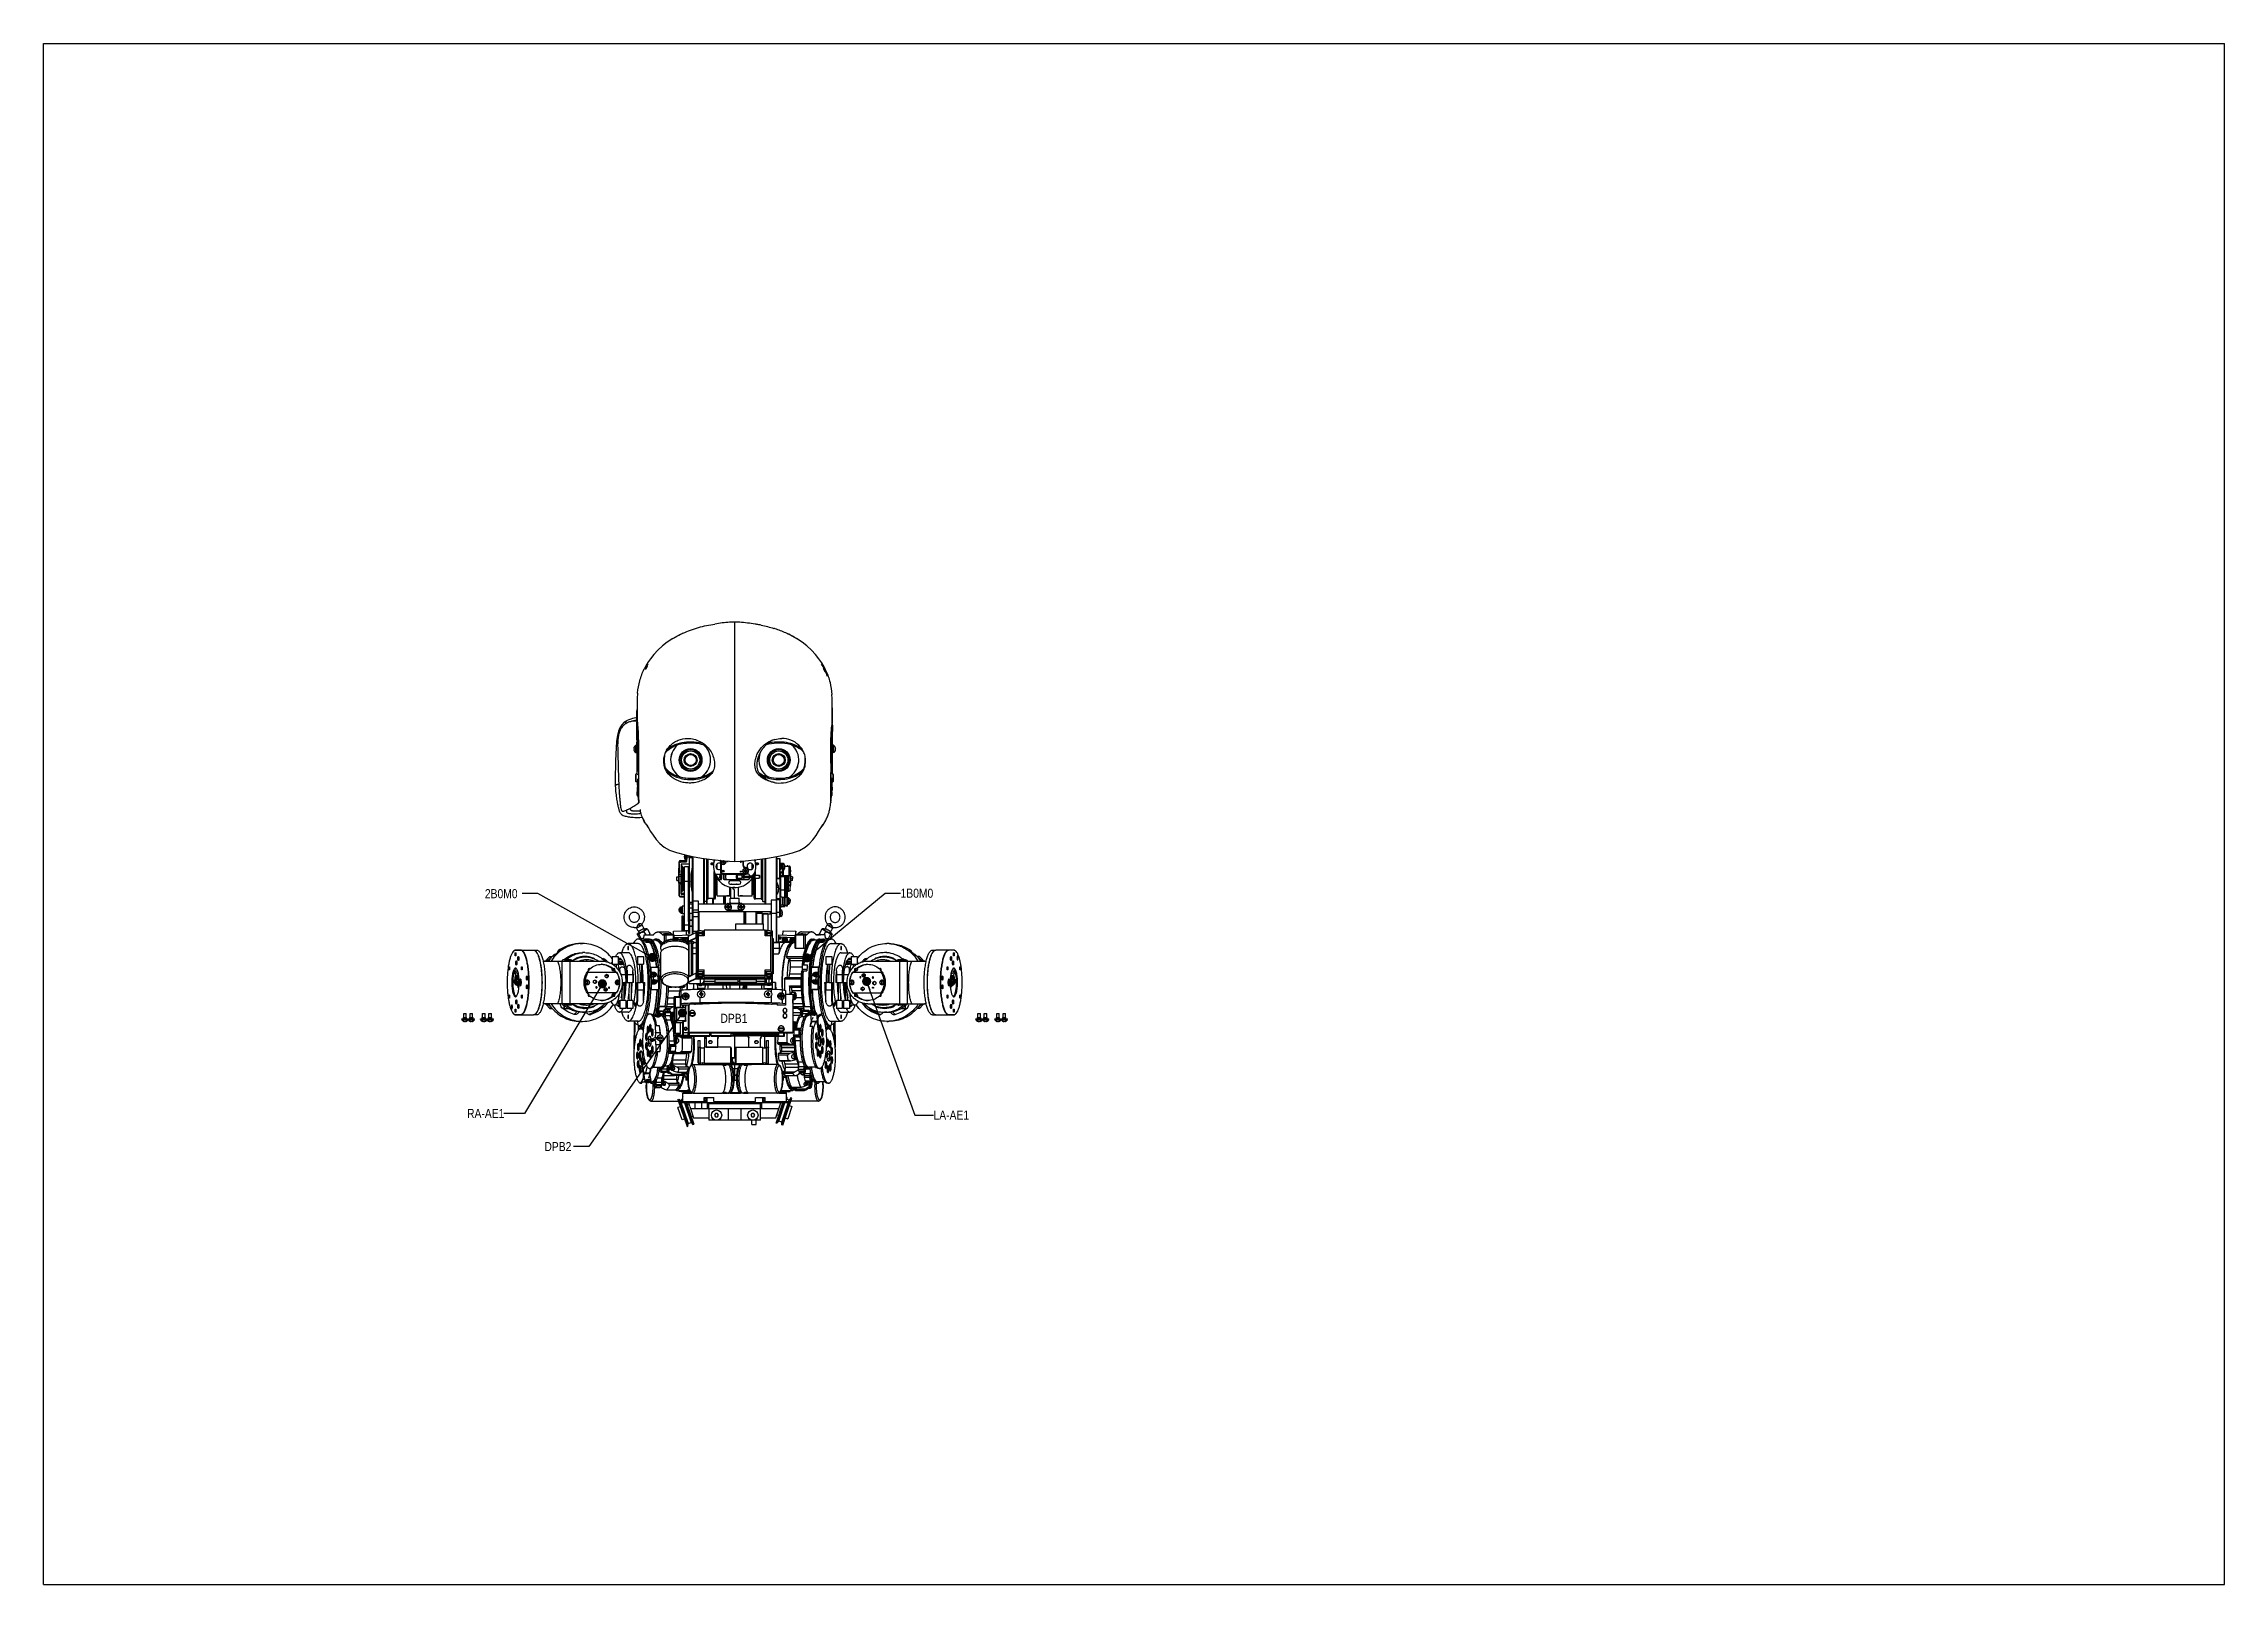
# Model space of a CAD drawing. Header units: millimetres. Extents: x 0 to 841, y 0 to 594.
import ezdxf

# ---------------------------------------------------------------- set-up
doc = ezdxf.new("R2010")
doc.units = ezdxf.units.MM
doc.header["$LTSCALE"] = 46.255
doc.layers.get('0').update_dxf_attribs({"linetype": 'CONTINUOUS'})
for name, color, linetype in [('02___PRT_ALL_AXES', 7, 'CONTINUOUS'), ('3_ALL_AXES', 7, 'CONTINUOUS'), ('7_ALL_FEATURES', 7, 'CONTINUOUS'), ('APSF_BLANK_LAYER', 7, 'CONTINUOUS'), ('AXIS', 7, 'CONTINUOUS'), ('COSMETIC', 7, 'CONTINUOUS'), ('PRT_CURVE', 7, 'CONTINUOUS'), ('PRT_SURFACE', 7, 'CONTINUOUS')]:
    doc.layers.add(name, color=color, linetype=linetype)
doc.styles.get("Standard").update_dxf_attribs({"font": 'txt', "width": 0.85})
doc.styles.add('TEXTSTYLE_2', font='txt', dxfattribs={"width": 0.85})
doc.dimstyles.get("Standard").update_dxf_attribs({"dimtxt": 3.5, "dimasz": 3.5, "dimexe": 1.5, "dimexo": 1, "dimtad": 1, "dimtxsty": 'STANDARD', "dimcen": 0.09, "dimadec": 0, "dimazin": 0, "dimtol": 1, "dimtp": 0.01, "dimtm": 0.01, "dimtfac": 1, "dimtofl": 0, "dimtmove": 0, "dimatfit": 3, "dimfxl": 1, "dimtolj": 1, "dimarcsym": 0})

msp = doc.modelspace()

# ---------------------------------------------------------------- texts
at = {"color": 2, "linetype": 'CONTINUOUS', "char_height": 3.5, "attachment_point": 1, "line_spacing_factor": 0.9, "style": 'TEXTSTYLE_2'}
for s, insert, width in [('2B0M0', (170.17, 268.04), 21.5688), ('1B0M0', (330.48, 268.21), 19.3375), ('DPB1', (261.02, 219.98), 14.5031), ('RA-AE1', (163.31, 183.32), 21.1969), ('LA-AE1', (343.19, 182.66), 21.0109), ('DPB2', (193.13, 170.53), 16.7344)]:
    msp.add_mtext(s, dxfattribs=dict(at, insert=insert, width=width))

# ---------------------------------------------------------------- linework, layer by layer
at = {"color": 7, "linetype": 'CONTINUOUS'}
for p, q in [((0, 0), (0, 594)), ((0, 594), (841, 594)), ((841, 0), (841, 594)), ((266.51, 370.42), (266.51, 370.97)), ((266.51, 369.81), (266.51, 370.42)), ((266.51, 282), (266.51, 369.81)), ((292.5, 363.26), (290.32, 364.69)), ((232.76, 354.99), (232.81, 355.07)), ((232.76, 354.99), (233.03, 354.82)), ((300.26, 354.99), (299.98, 354.82)), ((300.97, 353.75), (300.11, 355.22)), ((300.26, 354.99), (300.21, 355.07)), ((301.4, 352.91), (300.97, 353.75)), ((300.92, 352.69), (300.95, 352.64)), ((304.14, 336.92), (304.14, 337.68)), ((225.06, 333.05), (225.06, 333.05)), ((228.73, 332.73), (226.54, 332.66)), ((228.67, 330.45), (228.67, 330.35)), ((228.67, 329.11), (228.67, 329.03)), ((228.67, 329.03), (228.67, 328.75)), ((228.68, 331.06), (228.68, 331)), ((228.7, 331.93), (228.7, 331.87)), ((228.81, 333.37), (228.79, 331.37)), ((229.07, 331.24), (229.07, 331.26)), ((304.15, 331.09), (304.15, 331.3)), ((304.15, 331.08), (304.15, 331.22)), ((304.15, 331.08), (304.15, 331.06)), ((304.15, 331.06), (304.15, 331.04)), ((304.2, 331.09), (304.2, 331.22)), ((304.2, 331.05), (304.2, 331.09)), ((304.22, 331.22), (304.22, 330.8)), ((221.31, 327.33), (221.31, 327.33)), ((227.56, 322.27), (227.71, 322.26)), ((227.71, 321.9), (227.56, 321.88)), ((227.71, 322.8), (227.71, 322.79)), ((227.71, 321.36), (227.71, 321.36)), ((228.36, 320.68), (228.36, 323.48)), ((228.36, 323.48), (228.76, 323.48)), ((228.36, 320.68), (228.76, 320.68)), ((228.77, 327.71), (228.68, 327.7)), ((228.68, 327.67), (228.68, 327.55)), ((228.75, 324.7), (228.72, 324.7)), ((228.76, 320.68), (228.76, 323.48)), ((228.76, 322.83), (229.14, 322.83)), ((228.76, 321.33), (229.13, 321.33)), ((303.56, 321.25), (303.55, 321.03)), ((303.56, 321.35), (303.56, 321.27)), ((303.56, 321.27), (303.56, 321.25)), ((304.26, 322.83), (303.89, 322.83)), ((304.26, 321.33), (303.9, 321.33)), ((304.26, 320.68), (304.26, 323.48)), ((304.66, 323.48), (304.26, 323.48)), ((304.66, 320.68), (304.26, 320.68)), ((304.66, 320.68), (304.66, 323.48)), ((305.3, 322.79), (305.31, 322.8)), ((305.3, 322.26), (305.45, 322.27)), ((305.45, 321.88), (305.3, 321.9)), ((305.31, 321.36), (305.3, 321.36)), ((228.36, 309.58), (228.36, 312.28)), ((228.51, 309.43), (228.51, 312.43)), ((228.89, 312.43), (228.51, 312.43)), ((228.76, 314.29), (228.8, 312.43)), ((228.89, 312.43), (228.88, 313.4)), ((228.89, 312.4), (229.38, 312.08)), ((229.38, 312.19), (229.38, 312.25)), ((229.38, 312.08), (229.38, 312.19)), ((229.38, 312.04), (229.38, 312.08)), ((229.4, 317.98), (229.41, 318.65)), ((258.11, 313.34), (257.96, 313.34)), ((293.73, 317.29), (293.85, 317.33)), ((303.54, 316.66), (303.54, 316.08)), ((303.54, 315.17), (303.54, 314.98)), ((304.12, 312.43), (304.36, 312.43)), ((304.15, 316.28), (304.15, 316.24)), ((304.15, 315.04), (304.15, 314.99)), ((304.21, 312.43), (304.25, 314.12)), ((304.36, 312.43), (304.36, 309.43)), ((304.51, 312.28), (304.51, 309.58)), ((220.45, 307.73), (220.46, 307.72)), ((228.94, 309.43), (228.51, 309.43)), ((228.94, 309.41), (228.94, 309.41)), ((228.94, 309.4), (229.38, 308.34)), ((228.96, 307.44), (228.96, 306.11)), ((228.96, 307.44), (228.99, 307.44)), ((228.96, 306.11), (229.05, 306.11)), ((228.96, 304.17), (228.96, 305.51)), ((229.08, 305.51), (228.96, 305.51)), ((228.96, 304.17), (229.18, 304.15)), ((228.99, 307.29), (228.99, 307.43)), ((229.03, 306.46), (229.41, 305)), ((229.05, 306.05), (229.05, 306.11)), ((229.1, 305.23), (229.43, 303.73)), ((229.38, 308.34), (229.38, 308.84)), ((229.4, 305.9), (229.4, 306.06)), ((229.4, 305.76), (229.4, 305.9)), ((229.4, 305.69), (229.4, 305.76)), ((303.58, 309.61), (303.58, 309.52)), ((303.58, 309.52), (303.58, 309.45)), ((303.58, 309.45), (303.58, 309.09)), ((304.06, 304.17), (303.85, 304.15)), ((303.92, 305.17), (303.92, 305.23)), ((304.06, 305.51), (303.93, 305.51)), ((303.95, 305.85), (303.98, 306.46)), ((303.96, 306.11), (304.06, 306.11)), ((304.02, 307.29), (304.02, 307.38)), ((304.06, 307.44), (304.03, 307.44)), ((304.06, 307.44), (304.06, 306.11)), ((304.06, 304.17), (304.06, 305.51)), ((304.07, 309.43), (304.36, 309.43)), ((304.07, 308.34), (304.09, 308.75)), ((304.08, 309.41), (304.08, 309.41)), ((304.09, 308.75), (304.11, 309.43)), ((224.83, 298.52), (224.89, 298.55)), ((229.47, 301.3), (229.46, 301.38)), ((229.54, 301.41), (229.54, 301.39)), ((229.54, 301.39), (229.55, 301.35)), ((231.36, 294.71), (231.39, 294.66)), ((303.55, 301.37), (303.55, 301.37)), ((303.55, 301.37), (303.55, 301.36)), ((303.61, 302.46), (303.61, 302.43)), ((303.61, 302.43), (303.61, 302.4)), ((232.57, 292.57), (232.76, 292.32)), ((232.76, 292.39), (232.76, 292.39)), ((232.76, 292.39), (232.76, 292.32)), ((232.76, 292.39), (232.79, 292.35)), ((232.76, 292.32), (233.31, 291.66)), ((299.71, 291.66), (300.26, 292.32)), ((300.26, 292.39), (300.22, 292.35)), ((300.26, 292.32), (300.44, 292.57)), ((300.26, 292.32), (300.26, 292.39)), ((300.26, 292.39), (300.26, 292.39)), ((245.1, 277.98), (245.1, 278.56)), ((245.6, 278.49), (245.6, 279.06)), ((247.68, 278.49), (245.6, 278.49)), ((248.91, 277.7), (246.06, 277.7)), ((247.01, 281.34), (250.21, 280.65)), ((247.24, 280.61), (247.11, 280.62)), ((247.25, 280.5), (247.11, 280.5)), ((247.13, 280.18), (247.11, 280.18)), ((247.68, 279.06), (247.68, 278.49)), ((247.81, 279.15), (247.81, 281.17)), ((247.81, 279.15), (247.94, 279.15)), ((247.93, 279.15), (247.93, 278.72)), ((248.16, 279.78), (248.16, 281.09)), ((248.96, 280.2), (248.91, 280.14)), ((248.91, 280.14), (248.91, 262.98)), ((248.96, 280.2), (250.2, 280.2)), ((249.03, 280.9), (249.03, 280.32)), ((249.03, 280.32), (250.13, 280.32)), ((250.13, 280.66), (250.13, 280.32)), ((250.26, 280.14), (250.2, 280.2)), ((250.21, 280.65), (253.76, 280)), ((250.26, 250.7), (250.26, 280.64)), ((250.51, 250.83), (250.51, 280.59)), ((253.76, 280), (257.86, 279.4)), ((254.51, 279.89), (254.51, 262.41)), ((254.76, 279.85), (254.76, 262.55)), ((255.64, 279.73), (255.64, 263.32)), ((255.83, 263.51), (255.83, 279.7)), ((255.93, 264.18), (255.93, 279.68)), ((256.23, 264.18), (256.23, 279.64)), ((257.58, 278.06), (257.58, 277.93)), ((258.43, 278.06), (257.58, 278.06)), ((257.58, 277.93), (258.42, 277.93)), ((257.58, 277.56), (257.58, 277.51)), ((257.58, 277.56), (258.37, 277.56)), ((257.83, 278.06), (257.83, 277.93)), ((257.86, 279.4), (262.41, 278.89)), ((258.68, 279.31), (258.68, 279.15)), ((261.04, 279.01), (261.04, 274.6)), ((261.11, 279.01), (261.04, 279.01)), ((261.29, 277.92), (261.29, 274.6)), ((261.6, 278.8), (261.6, 278.56)), ((261.96, 278.8), (261.6, 278.8)), ((261.84, 278.74), (261.6, 278.8)), ((261.84, 278.62), (261.6, 278.56)), ((261.6, 278.56), (261.96, 278.56)), ((261.84, 278.74), (261.84, 278.62)), ((262.02, 278.74), (261.84, 278.74)), ((261.84, 278.62), (262.02, 278.62)), ((261.96, 278.94), (261.96, 278.8)), ((262.02, 278.74), (261.96, 278.8)), ((262.02, 278.62), (261.96, 278.56)), ((261.96, 278.56), (261.96, 278.21)), ((262.02, 278.44), (261.96, 278.21)), ((261.96, 278.21), (262.2, 278.21)), ((262.02, 278.92), (262.02, 278.74)), ((262.14, 278.92), (262.02, 278.92)), ((262.02, 278.62), (262.02, 278.44)), ((262.02, 278.44), (262.14, 278.44)), ((262.14, 278.74), (262.14, 278.92)), ((262.14, 278.74), (262.2, 278.8)), ((262.32, 278.74), (262.14, 278.74)), ((262.14, 278.44), (262.14, 278.62)), ((262.14, 278.62), (262.2, 278.56)), ((262.14, 278.62), (262.32, 278.62)), ((262.14, 278.44), (262.2, 278.21)), ((262.2, 278.8), (262.2, 278.91)), ((262.55, 278.8), (262.2, 278.8)), ((262.2, 278.21), (262.2, 278.56)), ((262.2, 278.56), (262.55, 278.56)), ((262.32, 278.74), (262.55, 278.8)), ((262.32, 278.62), (262.32, 278.74)), ((262.32, 278.62), (262.55, 278.56)), ((262.41, 278.89), (266.51, 278.68)), ((262.55, 278.56), (262.55, 278.8)), ((266.5, 278.68), (266.51, 279.68)), ((266.51, 281.93), (266.51, 282)), ((266.51, 280.13), (266.51, 281.93)), ((266.51, 279.68), (266.51, 280.13)), ((269.72, 277.1), (269.72, 278.85)), ((269.97, 277.1), (269.97, 278.86)), ((274.33, 279.16), (274.33, 279.31)), ((275.43, 278.06), (274.58, 278.06)), ((274.6, 277.93), (275.43, 277.93)), ((275.43, 277.56), (274.64, 277.56)), ((275.18, 278.06), (275.18, 277.93)), ((275.43, 278.06), (275.43, 277.93)), ((275.43, 277.51), (275.43, 277.56)), ((276.78, 279.64), (276.78, 264.18)), ((277.08, 279.68), (277.08, 264.18)), ((277.18, 279.7), (277.18, 263.51)), ((277.37, 263.32), (277.37, 279.73)), ((278.26, 262.55), (278.26, 279.85)), ((278.51, 262.41), (278.51, 279.89)), ((282.51, 280.59), (282.51, 247.55)), ((282.76, 247.55), (282.76, 280.64)), ((282.76, 279.73), (282.81, 279.76)), ((284.05, 279.76), (282.81, 279.76)), ((283.98, 279.75), (282.88, 279.75)), ((282.88, 272.28), (282.88, 279.75)), ((283.98, 272.28), (283.98, 279.75)), ((284.05, 279.76), (284.11, 279.73)), ((284.86, 277.86), (284.11, 277.86)), ((285.21, 277.89), (284.86, 277.89)), ((284.86, 277.89), (284.86, 276.64)), ((285.21, 275.39), (285.21, 277.89)), ((244.26, 272.76), (244.81, 272.81)), ((244.26, 271.35), (244.26, 272.76)), ((244.26, 271.44), (244.48, 271.42)), ((244.48, 271.35), (244.26, 271.37)), ((244.26, 271.35), (244.81, 271.31)), ((244.48, 271.42), (244.48, 271.35)), ((244.81, 273.05), (244.96, 273.05)), ((244.81, 273.05), (244.81, 271.06)), ((244.81, 271.06), (244.96, 271.06)), ((245.81, 273.68), (245.02, 273.68)), ((245.02, 273.04), (245.02, 270.57)), ((245.02, 273.04), (245.83, 273.04)), ((245.02, 270.57), (245.83, 270.57)), ((245.81, 269.97), (245.02, 269.97)), ((245.81, 277.44), (245.81, 273.24)), ((246.06, 274.33), (245.81, 274.58)), ((245.81, 266.2), (245.81, 270.39)), ((246.06, 269.78), (245.81, 269.53)), ((245.83, 270.57), (245.83, 273.04)), ((245.93, 274.46), (245.93, 275.28)), ((245.93, 275.28), (246.06, 275.28)), ((245.93, 274.88), (246.06, 274.88)), ((245.93, 274.69), (246.06, 274.69)), ((245.93, 272.21), (245.93, 273.71)), ((245.93, 273.71), (246.06, 273.71)), ((245.93, 273.31), (246.06, 273.31)), ((245.93, 273.13), (246.06, 273.13)), ((245.93, 272.21), (246.06, 272.21)), ((245.93, 267.92), (245.93, 269.42)), ((245.93, 269.42), (246.06, 269.42)), ((246.31, 276.44), (247.11, 276.44)), ((246.31, 276.41), (247.11, 276.41)), ((246.31, 276.3), (247.11, 276.3)), ((246.31, 276.17), (247.11, 276.17)), ((246.31, 275.94), (247.11, 275.94)), ((246.31, 275.73), (247.11, 275.73)), ((247.11, 275.4), (246.31, 275.4)), ((246.31, 275.39), (247.11, 275.39)), ((246.31, 275.1), (247.11, 275.1)), ((247.11, 274.81), (246.31, 274.81)), ((246.31, 274.67), (247.11, 274.67)), ((246.31, 274.32), (247.11, 274.32)), ((247.11, 274.07), (246.31, 274.07)), ((246.31, 273.82), (247.11, 273.82)), ((246.31, 273.42), (247.11, 273.42)), ((247.11, 273.24), (246.31, 273.24)), ((247.11, 272.9), (246.31, 272.9)), ((246.31, 272.88), (247.11, 272.88)), ((246.31, 272.46), (247.11, 272.46)), ((247.11, 272.34), (246.31, 272.34)), ((247.11, 272), (246.31, 272)), ((246.31, 271.9), (247.11, 271.9)), ((246.31, 271.48), (247.11, 271.48)), ((247.11, 271.43), (246.31, 271.43)), ((247.11, 271.1), (246.31, 271.1)), ((246.31, 270.93), (247.11, 270.93)), ((246.31, 270.52), (247.11, 270.52)), ((247.11, 270.24), (246.31, 270.24)), ((246.31, 270.01), (247.11, 270.01)), ((246.31, 269.64), (247.11, 269.64)), ((247.11, 269.48), (246.31, 269.48)), ((246.31, 269.2), (247.11, 269.2)), ((247.11, 251.94), (247.11, 276.62)), ((248.71, 276.62), (247.11, 276.62)), ((247.11, 271.12), (248.71, 271.12)), ((248.71, 255.53), (248.71, 276.62)), ((248.71, 276.44), (248.76, 276.44)), ((248.71, 276.41), (248.76, 276.41)), ((248.71, 276.3), (248.76, 276.3)), ((248.71, 276.17), (248.76, 276.17)), ((248.71, 275.94), (248.76, 275.94)), ((248.71, 275.73), (248.76, 275.73)), ((248.76, 275.4), (248.71, 275.4)), ((248.71, 275.39), (248.76, 275.39)), ((248.71, 275.1), (248.76, 275.1)), ((248.76, 274.81), (248.71, 274.81)), ((248.71, 274.67), (248.76, 274.67)), ((248.71, 274.32), (248.76, 274.32)), ((248.76, 274.07), (248.71, 274.07)), ((248.71, 273.82), (248.76, 273.82)), ((248.71, 273.42), (248.76, 273.42)), ((248.76, 273.24), (248.71, 273.24)), ((248.76, 272.9), (248.71, 272.9)), ((248.71, 272.88), (248.76, 272.88)), ((248.71, 272.46), (248.76, 272.46)), ((248.76, 272.34), (248.71, 272.34)), ((248.76, 272), (248.71, 272)), ((248.71, 271.9), (248.76, 271.9)), ((248.71, 271.48), (248.76, 271.48)), ((248.76, 271.43), (248.71, 271.43)), ((248.76, 271.1), (248.71, 271.1)), ((248.71, 270.93), (248.76, 270.93)), ((248.71, 270.52), (248.76, 270.52)), ((248.76, 270.24), (248.71, 270.24)), ((248.71, 270.01), (248.76, 270.01)), ((248.71, 269.64), (248.76, 269.64)), ((248.76, 269.48), (248.71, 269.48)), ((248.71, 269.2), (248.76, 269.2)), ((248.76, 267.67), (248.76, 276.44)), ((248.76, 274.72), (248.91, 274.93)), ((248.76, 269.39), (248.91, 269.18)), ((249.6, 270.99), (249.6, 271.01)), ((249.63, 273.12), (249.63, 270.99)), ((249.71, 269.03), (249.71, 274.08)), ((249.91, 275.48), (250.26, 275.48)), ((258.37, 277.51), (257.58, 277.51)), ((258.58, 264.18), (258.58, 274.82)), ((258.68, 264.18), (258.68, 274.46)), ((259.03, 273.52), (259.03, 264.53)), ((260.66, 272.94), (260.76, 272.93)), ((260.76, 272.68), (260.66, 272.67)), ((260.76, 273.32), (260.76, 273.31)), ((260.76, 272.3), (260.76, 272.29)), ((261.29, 274.6), (261.04, 274.6)), ((261.19, 271.81), (261.19, 273.81)), ((261.19, 273.81), (261.46, 273.81)), ((261.19, 271.81), (261.46, 271.81)), ((261.79, 274.1), (261.79, 273.85)), ((261.79, 274.1), (269.96, 274.1)), ((261.79, 273.85), (270.97, 273.85)), ((262.06, 273.41), (262.06, 272.21)), ((262.06, 273.21), (263.01, 273.21)), ((262.06, 272.41), (263.01, 272.41)), ((271.86, 273.81), (262.46, 273.81)), ((262.46, 271.81), (271.86, 271.81)), ((263.51, 273.81), (263.01, 273.31)), ((263.01, 273.31), (263.01, 272.31)), ((263.01, 272.31), (263.51, 271.81)), ((265.38, 269.94), (267.06, 269.94)), ((265.76, 269.94), (265.76, 269.93)), ((266.59, 269.94), (266.59, 269.93)), ((267.06, 273.13), (267.06, 272.48)), ((267.14, 269.94), (267.14, 269.93)), ((269.26, 273.38), (267.31, 273.38)), ((267.31, 272.23), (269.26, 272.23)), ((269.51, 273.05), (269.51, 273.13)), ((270.11, 273.05), (269.51, 273.05)), ((270.11, 272.56), (269.51, 272.56)), ((269.51, 272.48), (269.51, 272.56)), ((270.11, 273.31), (269.61, 273.81)), ((269.61, 271.81), (270.11, 272.31)), ((269.72, 277.1), (269.97, 277.1)), ((270.11, 273.31), (270.11, 273.05)), ((270.11, 272.56), (270.11, 272.31)), ((270.2, 275.05), (270.2, 274.81)), ((270.56, 275.05), (270.2, 275.05)), ((270.44, 274.99), (270.2, 275.05)), ((270.44, 274.87), (270.2, 274.81)), ((270.2, 274.81), (270.56, 274.81)), ((270.62, 274.99), (270.44, 274.99)), ((270.44, 274.99), (270.44, 274.87)), ((270.44, 274.87), (270.62, 274.87)), ((270.56, 275.41), (270.56, 275.05)), ((270.8, 275.41), (270.56, 275.41)), ((270.62, 275.17), (270.56, 275.41)), ((270.62, 274.99), (270.56, 275.05)), ((270.62, 274.87), (270.56, 274.81)), ((270.56, 274.81), (270.56, 274.46)), ((270.62, 274.69), (270.56, 274.46)), ((270.56, 274.46), (270.8, 274.46)), ((270.62, 275.17), (270.62, 274.99)), ((270.74, 275.17), (270.62, 275.17)), ((270.62, 274.87), (270.62, 274.69)), ((270.62, 274.69), (270.74, 274.69)), ((270.72, 276.1), (270.72, 276.35)), ((270.97, 276.35), (270.72, 276.35)), ((270.97, 276.1), (270.72, 276.1)), ((270.74, 275.17), (270.8, 275.41)), ((270.74, 274.99), (270.74, 275.17)), ((270.74, 274.99), (270.8, 275.05)), ((270.92, 274.99), (270.74, 274.99)), ((270.74, 274.87), (270.92, 274.87)), ((270.74, 274.69), (270.74, 274.87)), ((270.74, 274.87), (270.8, 274.81)), ((270.74, 274.69), (270.8, 274.46)), ((270.8, 275.05), (270.8, 275.41)), ((271.15, 275.05), (270.8, 275.05)), ((270.8, 274.81), (271.15, 274.81)), ((270.8, 274.46), (270.8, 274.81)), ((270.92, 274.99), (271.15, 275.05)), ((270.92, 274.87), (270.92, 274.99)), ((270.92, 274.87), (271.15, 274.81)), ((270.97, 276.1), (270.97, 276.35)), ((270.97, 273.93), (270.97, 273.85)), ((271.15, 274.81), (271.15, 275.05)), ((271.54, 275.6), (271.72, 275.6)), ((271.65, 274.6), (271.72, 274.6)), ((271.72, 274.6), (271.72, 275.6)), ((272.26, 273.05), (272.26, 273.41)), ((272.26, 272.21), (272.26, 272.56)), ((272.51, 272.51), (272.99, 272.51)), ((273.98, 273.05), (273.98, 273.5)), ((273.98, 264.53), (273.98, 272.56)), ((274.33, 274.45), (274.33, 273.38)), ((274.33, 272.23), (274.33, 264.18)), ((274.43, 274.8), (274.43, 273.41)), ((274.43, 272.21), (274.43, 264.18)), ((274.64, 277.51), (275.43, 277.51)), ((282.81, 272.17), (282.76, 272.14)), ((282.81, 272.17), (284.05, 272.17)), ((282.88, 272.28), (283.98, 272.28)), ((283.31, 269.41), (283.31, 268.63)), ((284.11, 272.14), (284.05, 272.17)), ((284.11, 274.71), (284.94, 274.71)), ((284.11, 274.34), (285.01, 274.34)), ((284.11, 274.33), (284.13, 274.33)), ((284.11, 264.38), (284.11, 272.14)), ((284.11, 271.98), (284.13, 271.98)), ((284.26, 269.39), (284.11, 269.18)), ((284.13, 271.98), (284.13, 274.33)), ((285.13, 273.33), (284.13, 273.33)), ((284.13, 272.93), (286.96, 272.93)), ((284.72, 277.4), (284.26, 277.4)), ((284.26, 277.4), (284.26, 276.01)), ((284.26, 276.01), (284.72, 276.01)), ((284.26, 267.66), (284.26, 272.93)), ((284.31, 272.76), (284.26, 272.76)), ((284.26, 272.62), (284.31, 272.62)), ((284.26, 271.37), (284.31, 271.37)), ((284.31, 271.22), (284.26, 271.22)), ((284.31, 270.81), (284.26, 270.81)), ((284.26, 270.5), (284.31, 270.5)), ((284.31, 270.28), (284.26, 270.28)), ((284.31, 269.9), (284.26, 269.9)), ((284.26, 269.7), (284.31, 269.7)), ((284.31, 269.43), (284.26, 269.43)), ((284.31, 264.9), (284.31, 272.93)), ((284.72, 277.4), (284.72, 276.01)), ((285.01, 274.34), (284.94, 274.71)), ((285.21, 275.39), (284.99, 275.39)), ((285.09, 273.61), (285.09, 275.39)), ((285.33, 273.28), (285.33, 275.47)), ((285.33, 273.28), (287.42, 273.28)), ((285.76, 277.28), (285.77, 277.28)), ((285.76, 276.8), (285.9, 276.81)), ((285.9, 276.46), (285.76, 276.47)), ((285.77, 275.99), (285.76, 275.99)), ((285.9, 276.86), (287.42, 276.86)), ((285.91, 261.31), (285.91, 272.93)), ((286.71, 272.76), (285.91, 272.76)), ((285.91, 272.62), (286.71, 272.62)), ((286.02, 272.38), (285.91, 272.38)), ((285.91, 271.73), (286.02, 271.73)), ((285.91, 271.37), (286.71, 271.37)), ((286.71, 271.22), (285.91, 271.22)), ((286.71, 270.81), (285.91, 270.81)), ((285.91, 270.5), (286.71, 270.5)), ((286.71, 270.28), (285.91, 270.28)), ((286.71, 269.9), (285.91, 269.9)), ((285.91, 269.7), (286.71, 269.7)), ((286.71, 269.43), (285.91, 269.43)), ((286.21, 272.06), (286.02, 272.38)), ((286.02, 271.73), (286.21, 272.06)), ((286.07, 272.51), (286.14, 272.51)), ((286.07, 271.61), (286.14, 271.61)), ((287.08, 271.32), (286.96, 271.32)), ((287.08, 269.83), (286.96, 269.83)), ((286.96, 269.78), (287.18, 269.56)), ((287.08, 269.3), (286.96, 269.3)), ((287.08, 271.32), (287.08, 269.83)), ((287.08, 269.65), (287.08, 269.3)), ((287.18, 270.68), (287.99, 270.68)), ((287.18, 269.56), (287.18, 270.68)), ((287.99, 269.56), (287.18, 269.56)), ((287.21, 270.84), (287.21, 272.81)), ((287.21, 271.11), (287.99, 271.11)), ((287.21, 267.73), (287.21, 269.55)), ((287.21, 269.43), (287.99, 269.43)), ((287.42, 276.86), (287.42, 273.28)), ((287.92, 276.63), (287.92, 273.05)), ((287.99, 274.55), (287.99, 274.55)), ((287.99, 269.56), (287.99, 270.68)), ((288.21, 273.05), (288.06, 273.05)), ((288.21, 271.06), (288.06, 271.06)), ((288.21, 271.06), (288.21, 273.05)), ((288.76, 272.76), (288.21, 272.81)), ((288.76, 271.35), (288.21, 271.31)), ((288.53, 272.16), (288.76, 272.16)), ((288.53, 271.96), (288.53, 272.16)), ((288.76, 271.96), (288.53, 271.96)), ((288.76, 272.76), (288.76, 272.16)), ((288.76, 271.35), (288.76, 271.96)), ((245.1, 265.55), (245.1, 265.67)), ((245.31, 265.26), (247.11, 265.26)), ((245.6, 265.06), (245.6, 265.12)), ((245.6, 265.12), (247.11, 265.12)), ((245.81, 258.77), (245.81, 261.27)), ((245.81, 261.27), (246.16, 261.27)), ((245.93, 269.02), (246.06, 269.02)), ((245.93, 268.83), (246.06, 268.83)), ((245.93, 267.92), (246.06, 267.92)), ((246.06, 265.94), (246.06, 266.41)), ((247.11, 266.41), (246.06, 266.41)), ((247.11, 265.94), (246.06, 265.94)), ((246.16, 258.77), (246.16, 261.27)), ((246.21, 261.45), (246.28, 261.52)), ((246.21, 261.45), (246.21, 258.6)), ((246.28, 261.52), (246.28, 258.52)), ((246.31, 268.89), (247.11, 268.89)), ((247.11, 268.84), (246.31, 268.84)), ((246.31, 268.53), (247.11, 268.53)), ((246.31, 268.29), (247.11, 268.29)), ((246.31, 268.03), (247.11, 268.03)), ((246.31, 267.88), (247.11, 267.88)), ((246.31, 267.74), (247.11, 267.74)), ((246.31, 267.68), (247.11, 267.68)), ((246.31, 267.67), (247.11, 267.67)), ((247.03, 261.52), (247.03, 258.52)), ((247.11, 261.45), (247.03, 261.52)), ((248.71, 268.89), (248.76, 268.89)), ((248.76, 268.84), (248.71, 268.84)), ((248.71, 268.53), (248.76, 268.53)), ((248.71, 268.29), (248.76, 268.29)), ((248.71, 268.03), (248.76, 268.03)), ((248.71, 267.88), (248.76, 267.88)), ((248.71, 267.74), (248.76, 267.74)), ((248.71, 267.68), (248.76, 267.68)), ((248.71, 267.67), (248.76, 267.67)), ((248.91, 266.41), (248.71, 266.41)), ((248.91, 265.94), (248.71, 265.94)), ((248.71, 265.26), (248.91, 265.26)), ((248.88, 264.05), (248.71, 264.05)), ((248.88, 263.22), (248.71, 263.22)), ((248.76, 262.34), (248.71, 262.34)), ((248.88, 262.7), (248.88, 265.05)), ((248.91, 265.05), (248.88, 265.05)), ((248.94, 262.7), (248.88, 262.7)), ((248.91, 262.98), (248.96, 262.92)), ((248.91, 262.43), (249.03, 262.31)), ((249.01, 261.45), (248.93, 261.52)), ((248.93, 258.91), (248.93, 261.52)), ((250.2, 262.92), (248.96, 262.92)), ((249.01, 258.91), (249.01, 261.45)), ((249.03, 262.82), (249.03, 262.31)), ((250.13, 262.82), (249.03, 262.82)), ((249.06, 258.91), (249.06, 262.31)), ((249.06, 260.88), (250.26, 260.88)), ((249.76, 268.63), (250.26, 268.63)), ((250.13, 262.82), (250.13, 262.31)), ((250.26, 262.43), (250.13, 262.31)), ((250.2, 262.92), (250.26, 262.98)), ((250.26, 266.71), (250.22, 266.92)), ((250.26, 263.78), (250.51, 263.56)), ((250.51, 263.56), (252.46, 263.56)), ((252.46, 263.56), (252.46, 251.94)), ((252.46, 262.41), (263.57, 262.41)), ((254.76, 262.55), (254.61, 262.41)), ((255.64, 263.32), (254.76, 263.32)), ((255.83, 263.51), (255.64, 263.32)), ((255.71, 262.41), (255.71, 263.39)), ((255.91, 262.41), (255.91, 265.02)), ((258.58, 264.43), (256.23, 264.43)), ((258.06, 262.41), (258.06, 264.43)), ((259.03, 264.53), (258.68, 264.18)), ((259.76, 265.43), (259.76, 265.31)), ((264.63, 265.31), (259.76, 265.31)), ((262.3, 262.41), (262.3, 265.31)), ((262.56, 262.41), (262.56, 265.31)), ((262.81, 265.31), (262.81, 262.41)), ((263.82, 261.25), (263.28, 261.25)), ((263.28, 261.25), (263.28, 260.89)), ((263.64, 261.09), (263.28, 260.89)), ((263.28, 260.89), (263.82, 260.89)), ((263.64, 261.25), (263.64, 261.09)), ((263.64, 261.09), (263.92, 261.09)), ((264.19, 261.79), (263.82, 261.79)), ((263.82, 261.79), (263.82, 261.25)), ((263.92, 261.54), (263.82, 261.79)), ((263.92, 261.27), (263.82, 261.25)), ((263.92, 261.09), (263.82, 260.89)), ((263.82, 260.89), (263.82, 260.35)), ((263.92, 260.83), (263.82, 260.35)), ((264.1, 261.54), (263.92, 261.54)), ((263.92, 261.54), (263.92, 261.27)), ((263.92, 261.09), (263.92, 260.83)), ((263.92, 260.83), (264.1, 260.83)), ((264.1, 261.54), (264.19, 261.79)), ((264.1, 261.27), (264.1, 261.54)), ((264.1, 261.27), (264.19, 261.25)), ((264.1, 261.09), (264.37, 261.09)), ((264.1, 260.83), (264.1, 261.09)), ((264.1, 261.09), (264.19, 260.89)), ((264.1, 260.83), (264.19, 260.35)), ((264.19, 261.25), (264.19, 261.79)), ((264.73, 261.25), (264.19, 261.25)), ((264.19, 260.89), (264.73, 260.89)), ((264.19, 260.35), (264.19, 260.89)), ((264.37, 261.09), (264.37, 261.25)), ((264.37, 261.09), (264.73, 260.89)), ((264.63, 265.31), (264.63, 268.85)), ((264.73, 260.89), (264.73, 261.25)), ((264.76, 261.99), (264.76, 262.51)), ((264.91, 268.79), (264.91, 264.5)), ((265.76, 268.67), (265.76, 268.44)), ((266.59, 268.61), (265.76, 268.61)), ((266.23, 267.93), (265.79, 268.37)), ((266.26, 267.86), (266.26, 264.5)), ((266.59, 268.64), (266.59, 268.61)), ((267.81, 268.73), (267.81, 265.43)), ((268.26, 261.99), (268.26, 262.51)), ((268.82, 261.25), (268.28, 261.25)), ((268.28, 261.25), (268.28, 260.89)), ((268.64, 261.09), (268.28, 260.89)), ((268.28, 260.89), (268.82, 260.89)), ((268.38, 265.31), (268.38, 265.43)), ((273.26, 265.31), (268.38, 265.31)), ((268.64, 261.25), (268.64, 261.09)), ((268.64, 261.09), (268.92, 261.09)), ((269.19, 261.79), (268.82, 261.79)), ((268.92, 261.54), (268.82, 261.79)), ((268.82, 261.79), (268.82, 261.25)), ((268.92, 261.27), (268.82, 261.25)), ((268.92, 261.09), (268.82, 260.89)), ((268.82, 260.89), (268.82, 260.35)), ((268.92, 260.83), (268.82, 260.35)), ((269.1, 261.54), (268.92, 261.54)), ((268.92, 261.54), (268.92, 261.27)), ((268.92, 261.09), (268.92, 260.83)), ((268.92, 260.83), (269.1, 260.83)), ((269.1, 261.54), (269.19, 261.79)), ((269.1, 261.27), (269.1, 261.54)), ((269.1, 261.27), (269.19, 261.25)), ((269.1, 261.09), (269.37, 261.09)), ((269.1, 261.09), (269.19, 260.89)), ((269.1, 260.83), (269.1, 261.09)), ((269.1, 260.83), (269.19, 260.35)), ((269.19, 261.25), (269.19, 261.79)), ((269.73, 261.25), (269.19, 261.25)), ((269.19, 260.89), (269.73, 260.89)), ((269.19, 260.35), (269.19, 260.89)), ((269.37, 261.09), (269.37, 261.25)), ((269.37, 261.09), (269.73, 260.89)), ((269.44, 262.41), (280.56, 262.41)), ((269.73, 260.89), (269.73, 261.25)), ((273.26, 265.31), (273.26, 265.43)), ((273.98, 264.53), (274.33, 264.18)), ((274.43, 264.43), (276.78, 264.43)), ((277.18, 263.51), (277.37, 263.32)), ((277.37, 263.32), (278.26, 263.32)), ((278.26, 262.55), (278.4, 262.41)), ((282.51, 263.75), (280.56, 263.75)), ((280.56, 263.75), (280.56, 251.94)), ((282.76, 263.96), (282.51, 263.75)), ((283.31, 268.63), (282.76, 268.63)), ((282.76, 264.38), (282.81, 264.35)), ((283.96, 263.96), (282.76, 263.96)), ((284.05, 264.35), (282.81, 264.35)), ((283.96, 257.24), (283.96, 264.35)), ((284.01, 264.35), (284.01, 261.97)), ((284.01, 261.97), (284.08, 261.9)), ((284.05, 264.35), (284.11, 264.38)), ((284.08, 264.36), (284.08, 261.9)), ((284.11, 267.61), (284.31, 267.61)), ((284.31, 266.25), (284.11, 266.25)), ((284.31, 269.1), (284.26, 269.1)), ((284.26, 269.02), (284.31, 269.02)), ((284.31, 268.71), (284.26, 268.71)), ((284.31, 268.45), (284.26, 268.45)), ((284.31, 268.16), (284.26, 268.16)), ((284.31, 267.98), (284.26, 267.98)), ((284.31, 267.81), (284.26, 267.81)), ((284.31, 267.72), (284.26, 267.72)), ((284.31, 267.66), (284.26, 267.66)), ((285.91, 267.64), (284.31, 267.64)), ((285.91, 261.86), (284.31, 261.86)), ((284.31, 261.31), (285.91, 261.31)), ((284.91, 264.82), (284.83, 264.9)), ((284.83, 264.9), (284.83, 261.9)), ((284.91, 261.97), (284.83, 261.9)), ((284.98, 264.85), (284.88, 264.85)), ((284.91, 264.82), (284.91, 261.97)), ((284.96, 264.62), (284.91, 264.62)), ((284.96, 264.82), (285.03, 264.9)), ((284.96, 261.97), (284.96, 264.82)), ((284.96, 261.97), (285.03, 261.9)), ((285.03, 261.9), (285.03, 264.9)), ((285.86, 264.82), (285.78, 264.9)), ((285.78, 261.9), (285.78, 264.9)), ((285.86, 261.97), (285.78, 261.9)), ((285.91, 264.85), (285.83, 264.85)), ((285.86, 261.97), (285.86, 264.82)), ((285.91, 264.62), (285.86, 264.62)), ((286.71, 269.1), (285.91, 269.1)), ((285.91, 269.02), (286.71, 269.02)), ((286.71, 268.71), (285.91, 268.71)), ((286.71, 268.45), (285.91, 268.45)), ((286.71, 268.16), (285.91, 268.16)), ((286.71, 267.98), (285.91, 267.98)), ((286.71, 267.81), (285.91, 267.81)), ((286.71, 267.72), (285.91, 267.72)), ((286.71, 267.66), (285.91, 267.66)), ((285.91, 267.61), (286.71, 267.61)), ((285.91, 267.25), (286.71, 267.25)), ((286.71, 267.14), (285.91, 267.14)), ((286.71, 267.06), (285.91, 267.06)), ((286.76, 266.93), (285.91, 266.93)), ((286.76, 266.66), (285.91, 266.66)), ((286.76, 266.4), (285.91, 266.4)), ((286.76, 265.98), (285.91, 265.98)), ((286.76, 265.62), (285.91, 265.62)), ((286.76, 265.1), (285.91, 265.1)), ((285.91, 264.82), (285.98, 264.9)), ((285.91, 261.97), (285.98, 261.9)), ((286.76, 261.77), (285.91, 261.77)), ((286.76, 261.61), (285.91, 261.61)), ((286.33, 261.55), (285.91, 261.55)), ((285.98, 261.9), (285.98, 264.9)), ((286.81, 264.82), (286.73, 264.9)), ((286.73, 261.9), (286.73, 264.9)), ((286.81, 261.97), (286.73, 261.9)), ((286.76, 267.06), (286.76, 266.93)), ((286.76, 266.66), (286.76, 266.4)), ((286.76, 265.98), (286.76, 265.62)), ((286.76, 265.1), (286.76, 264.87)), ((286.76, 261.77), (286.76, 261.61)), ((286.76, 261.49), (286.76, 261.47)), ((286.81, 261.97), (286.81, 264.82)), ((287.21, 264.65), (286.86, 264.65)), ((286.86, 262.15), (286.86, 264.65)), ((287.21, 262.15), (286.86, 262.15)), ((286.96, 267.25), (287.42, 267.25)), ((287.21, 262.15), (287.21, 264.65)), ((287.77, 263.62), (287.9, 263.63)), ((287.83, 263.47), (287.9, 263.48)), ((287.87, 263.17), (287.9, 263.16)), ((228.54, 253.26), (228.55, 253.24)), ((228.55, 253.24), (228.59, 253.17)), ((228.66, 253.09), (228.57, 253.27)), ((228.59, 253.17), (228.62, 253.11)), ((229.34, 251.81), (228.62, 253.11)), ((228.66, 253.09), (228.62, 253.11)), ((229.55, 253.45), (229.54, 253.44)), ((230.28, 254.6), (230.27, 254.6)), ((230.72, 254.46), (230.68, 254.52)), ((230.77, 254.38), (230.72, 254.46)), ((230.8, 254.33), (230.77, 254.38)), ((231.52, 253.03), (230.8, 254.33)), ((231.81, 252.25), (231.45, 252.91)), ((232.86, 252.61), (233.82, 250.88)), ((245.19, 260.26), (245.11, 260.27)), ((245.11, 260.03), (245.11, 260.03)), ((245.18, 259.79), (245.11, 259.78)), ((245.11, 259.77), (245.11, 259.78)), ((245.81, 258.77), (246.16, 258.77)), ((246.21, 258.6), (246.28, 258.52)), ((246.26, 257.72), (246.26, 257.74)), ((246.26, 257.44), (246.26, 257.6)), ((246.26, 257.6), (247.11, 257.6)), ((246.26, 257.44), (247.11, 257.44)), ((246.26, 256.86), (246.26, 257.15)), ((246.26, 257.15), (247.11, 257.15)), ((246.26, 256.86), (247.11, 256.86)), ((246.26, 256.04), (246.26, 256.42)), ((246.26, 256.42), (247.11, 256.42)), ((246.26, 256.04), (247.11, 256.04)), ((246.26, 255.09), (246.26, 255.51)), ((246.26, 255.51), (247.11, 255.51)), ((246.26, 255.09), (247.11, 255.09)), ((246.26, 254.11), (246.26, 254.53)), ((246.26, 254.53), (247.11, 254.53)), ((246.26, 254.11), (247.11, 254.11)), ((246.26, 253.23), (246.26, 253.59)), ((246.26, 253.59), (247.11, 253.59)), ((246.26, 253.23), (247.11, 253.23)), ((246.26, 252.55), (246.26, 252.81)), ((246.26, 252.81), (247.11, 252.81)), ((246.26, 252.55), (247.11, 252.55)), ((246.69, 257.66), (247.11, 257.66)), ((247.11, 258.6), (247.03, 258.52)), ((247.11, 254.31), (248.71, 254.31)), ((249.08, 258.77), (250.26, 258.77)), ((250.26, 260.08), (252.46, 260.08)), ((250.26, 259.21), (252.46, 259.21)), ((250.26, 257.33), (250.51, 257.44)), ((250.51, 257.44), (252.46, 257.44)), ((252.46, 259.39), (280.56, 259.39)), ((252.66, 259.39), (252.66, 251.94)), ((263.82, 260.35), (264.19, 260.35)), ((264.76, 259.86), (264.76, 260.04)), ((266.91, 254.68), (277.61, 254.68)), ((266.91, 252.18), (266.91, 254.68)), ((268.26, 259.86), (268.26, 260.04)), ((268.82, 260.35), (269.19, 260.35)), ((270.21, 254.68), (270.21, 259.39)), ((270.46, 259.39), (270.46, 254.68)), ((270.71, 259.39), (270.71, 254.68)), ((274.96, 259.39), (274.96, 254.68)), ((274.96, 258.78), (277.11, 258.78)), ((277.31, 258.58), (277.11, 258.78)), ((277.11, 258.78), (277.11, 254.68)), ((277.31, 258.58), (277.31, 254.68)), ((277.61, 252.18), (277.61, 254.68)), ((279.31, 258.53), (279.31, 252.03)), ((280.36, 258.56), (280.36, 259.39)), ((280.56, 258.76), (280.36, 258.56)), ((282.76, 258.64), (280.56, 258.64)), ((283.96, 259.05), (282.76, 259.05)), ((283.96, 257.24), (282.76, 257.24)), ((284.31, 260.03), (283.96, 260.03)), ((284.31, 257.53), (283.96, 257.53)), ((284.31, 257.53), (284.31, 260.03)), ((284.86, 259.43), (284.87, 259.43)), ((284.86, 258.94), (285, 258.96)), ((285, 258.61), (284.86, 258.62)), ((284.87, 258.14), (284.86, 258.14)), ((300.16, 252.61), (299.19, 250.88)), ((301.2, 252.25), (301.56, 252.91)), ((301.49, 253.03), (302.21, 254.33)), ((302.24, 254.38), (302.21, 254.33)), ((302.29, 254.46), (302.24, 254.38)), ((302.33, 254.52), (302.29, 254.46)), ((302.35, 254.52), (302.34, 254.52)), ((302.63, 254.58), (302.35, 254.52)), ((302.35, 254.52), (302.35, 254.52)), ((302.56, 253.99), (302.55, 253.99)), ((303.67, 251.81), (304.4, 253.11)), ((304.35, 253.09), (304.45, 253.27)), ((304.4, 253.11), (304.35, 253.09)), ((304.4, 253.11), (304.43, 253.17)), ((304.43, 253.17), (304.46, 253.24)), ((304.46, 253.24), (304.47, 253.26)), ((181.99, 244.46), (182.08, 244.56)), ((183.93, 244.46), (181.99, 244.46)), ((182.08, 244.56), (188.9, 244.56)), ((183.93, 244.46), (184.03, 244.56)), ((198.14, 244.01), (198.66, 244.01)), ((228.91, 250.61), (228.93, 250.65)), ((228.91, 250.61), (229.87, 248.88)), ((228.93, 250.65), (229.07, 250.87)), ((229.85, 251.16), (229.48, 251.81)), ((229.51, 250.61), (230.47, 248.88)), ((230.35, 248.66), (230.35, 248.74)), ((230.84, 248.3), (232.46, 248.3)), ((231.19, 249.06), (231.45, 249.06)), ((231.45, 249.06), (231.62, 250.36)), ((231.48, 251.61), (232.18, 250.36)), ((231.62, 250.36), (235.16, 250.36)), ((231.68, 248.1), (233.61, 248.1)), ((233.13, 248.1), (232.09, 248.74)), ((232.57, 248.74), (232.09, 248.74)), ((233.77, 247.5), (232.32, 247.5)), ((233.61, 248.1), (232.57, 248.74)), ((233.66, 250.63), (233.8, 250.85)), ((233.88, 247.87), (233.77, 247.5)), ((233.82, 250.88), (233.8, 250.84)), ((234.36, 247.87), (233.88, 247.87)), ((236.08, 248.3), (234.69, 248.3)), ((234.72, 245.74), (234.72, 245.75)), ((234.83, 246.07), (234.83, 246.08)), ((235.27, 250.61), (235.47, 250.81)), ((235.27, 250.49), (235.27, 250.61)), ((235.36, 250.61), (235.27, 250.61)), ((235.53, 250.81), (235.47, 250.81)), ((238.02, 245.37), (238.02, 245.9)), ((238.64, 250.36), (243.22, 250.36)), ((238.89, 250.61), (239.09, 250.81)), ((238.89, 250.36), (238.89, 250.61)), ((238.89, 250.61), (242.39, 250.61)), ((239.09, 250.81), (242.19, 250.81)), ((239.36, 250.36), (239.36, 247.88)), ((239.97, 250.36), (239.97, 248.21)), ((242.39, 250.61), (242.19, 250.81)), ((242.39, 250.36), (242.39, 250.61)), ((242.87, 251.77), (247.38, 251.94)), ((242.92, 250.36), (242.87, 251.77)), ((242.88, 251.5), (242.87, 251.77)), ((242.87, 248.89), (242.87, 250.36)), ((242.92, 250.36), (242.88, 251.5)), ((243.22, 250.16), (249.43, 250.39)), ((243.22, 248.91), (243.22, 250.36)), ((243.22, 249.37), (248.6, 249.56)), ((244.67, 249), (243.22, 248.95)), ((244.67, 249), (244.67, 248.86)), ((247.61, 249.1), (245.77, 249.04)), ((245.77, 249.04), (245.78, 248.67)), ((245.77, 249.04), (245.77, 248.79)), ((245.77, 248.79), (245.77, 248.68)), ((247.63, 248.61), (246.23, 248.56)), ((246.26, 252.15), (246.26, 252.28)), ((246.26, 252.28), (247.11, 252.28)), ((246.26, 252.15), (247.11, 252.15)), ((246.26, 252.07), (247.11, 252.07)), ((246.89, 248.33), (247.64, 248.36)), ((248.71, 251.94), (247.11, 251.94)), ((247.64, 248.06), (247.49, 248.05)), ((247.54, 248.03), (247.57, 248.03)), ((247.61, 249.1), (247.63, 248.61)), ((247.64, 248.36), (247.63, 248.61)), ((247.63, 248.36), (247.64, 248.06)), ((247.64, 248.03), (247.64, 248.06)), ((247.93, 250.33), (247.87, 251.94)), ((247.93, 250.38), (249.1, 250.38)), ((247.96, 248), (248.07, 247.9)), ((248.07, 247.9), (248.07, 247.89)), ((248.07, 247.89), (248.08, 247.68)), ((248.6, 249.3), (248.21, 249.28)), ((248.21, 249.28), (248.24, 248.49)), ((248.21, 249.28), (248.21, 249.11)), ((248.21, 249.11), (248.24, 248.32)), ((248.6, 248.5), (248.24, 248.49)), ((248.24, 248.49), (248.24, 248.32)), ((248.24, 248.32), (248.6, 248.33)), ((248.24, 247.55), (248.61, 247.55)), ((248.43, 247.61), (248.43, 247.55)), ((248.6, 249.81), (248.6, 247.61)), ((248.6, 247.63), (248.6, 247.63)), ((248.6, 247.61), (248.61, 247.58)), ((248.63, 249.85), (251.55, 251.31)), ((248.63, 249.85), (248.63, 247.64)), ((248.66, 249.9), (251.56, 251.36)), ((248.66, 247.25), (248.66, 234.55)), ((248.76, 247.3), (249.8, 247.3)), ((248.76, 247.3), (248.76, 234.6)), ((251.55, 249.32), (249.12, 248.1)), ((251.59, 249.18), (249.19, 247.98)), ((249.19, 247.98), (249.8, 247.98)), ((249.43, 250.29), (249.43, 250.39)), ((249.43, 250.38), (249.6, 250.38)), ((249.8, 234.75), (249.8, 247.98)), ((250.26, 251.97), (250.51, 251.84)), ((250.3, 247.05), (250.3, 235)), ((250.51, 251.84), (252.01, 251.84)), ((250.8, 247.48), (250.8, 247.27)), ((251.71, 247.28), (250.8, 247.28)), ((251.71, 247.27), (250.8, 247.27)), ((251.55, 251.31), (252.01, 251.31)), ((251.55, 251.31), (251.55, 249.32)), ((252.01, 249.32), (251.55, 249.32)), ((251.56, 251.36), (251.57, 251.36)), ((251.57, 251.36), (252.01, 251.36)), ((252.01, 249.18), (251.59, 249.18)), ((252.01, 248.94), (251.71, 248.94)), ((251.71, 248.94), (251.71, 235.63)), ((252.01, 251.94), (252.77, 251.94)), ((252.01, 233.36), (252.01, 251.94)), ((252.17, 250.71), (252.19, 250.86)), ((252.23, 251.12), (252.19, 250.86)), ((252.23, 251.12), (252.26, 251.29)), ((254.36, 251.12), (252.23, 251.12)), ((252.26, 251.03), (252.23, 250.86)), ((252.26, 251.29), (252.26, 251.3)), ((252.26, 251.29), (254.33, 251.29)), ((252.26, 251.03), (254.33, 251.03)), ((254.8, 250.09), (252.51, 250.09)), ((252.51, 236.28), (252.51, 250.09)), ((253.83, 251.94), (254.8, 251.94)), ((254.33, 251.3), (254.33, 251.29)), ((254.33, 251.29), (254.36, 251.12)), ((254.36, 250.86), (254.33, 251.03)), ((254.36, 251.12), (254.41, 250.86)), ((254.41, 250.86), (254.42, 250.71)), ((278.21, 252.18), (254.8, 252.18)), ((254.8, 252.18), (254.8, 250.09)), ((278.21, 250.09), (278.21, 252.18)), ((279.31, 252.03), (278.21, 252.03)), ((278.21, 251.94), (279.18, 251.94)), ((280.51, 250.09), (278.21, 250.09)), ((278.59, 250.71), (278.6, 250.86)), ((278.65, 251.12), (278.6, 250.86)), ((278.65, 251.12), (278.68, 251.29)), ((280.78, 251.12), (278.65, 251.12)), ((278.68, 251.03), (278.65, 250.86)), ((278.68, 251.29), (278.68, 251.3)), ((278.68, 251.29), (280.75, 251.29)), ((278.68, 251.03), (280.75, 251.03)), ((280.24, 251.94), (281.01, 251.94)), ((280.51, 236.28), (280.51, 250.09)), ((280.75, 251.3), (280.75, 251.29)), ((280.75, 251.29), (280.78, 251.12)), ((280.78, 250.86), (280.75, 251.03)), ((280.78, 251.12), (280.83, 250.86)), ((280.83, 250.86), (280.84, 250.71)), ((281.01, 251.94), (281.01, 230.96)), ((281.01, 248.94), (281.31, 248.94)), ((281.31, 248.94), (281.31, 235.42)), ((281.31, 247.55), (282.76, 247.55)), ((283.52, 247.61), (283.56, 249.59)), ((283.52, 247.61), (283.52, 247.55)), ((283.56, 249.59), (283.59, 250.39)), ((283.56, 249.59), (289.79, 249.37)), ((283.59, 250.39), (289.79, 250.16)), ((283.78, 247.55), (283.72, 247.31)), ((283.72, 247.31), (283.72, 245.22)), ((283.78, 247.55), (288.72, 247.55)), ((283.81, 249.55), (283.79, 249.06)), ((284.29, 249.04), (283.79, 249.06)), ((283.79, 249.06), (283.79, 248.92)), ((283.79, 248.92), (284.29, 248.9)), ((284.31, 249.53), (283.81, 249.55)), ((284.31, 249.53), (284.29, 249.04)), ((284.3, 249.4), (284.29, 248.9)), ((284.29, 248.9), (284.29, 249.04)), ((284.3, 249.4), (284.31, 249.53)), ((284.58, 247.61), (284.58, 247.55)), ((284.87, 247.83), (284.86, 247.55)), ((284.88, 248.38), (284.87, 248.08)), ((286.72, 248.01), (284.87, 248.08)), ((284.87, 248.08), (284.87, 247.83)), ((284.87, 247.83), (284.94, 247.83)), ((284.9, 249.12), (284.88, 248.63)), ((286.73, 248.56), (284.88, 248.63)), ((284.88, 248.63), (284.88, 248.38)), ((284.88, 248.38), (286.72, 248.31)), ((286.75, 249.06), (284.9, 249.12)), ((284.95, 248.06), (284.93, 247.55)), ((284.93, 247.55), (284.94, 247.89)), ((284.95, 248.06), (284.94, 247.9)), ((284.95, 247.9), (284.94, 247.89)), ((284.95, 247.9), (285.05, 248)), ((285.09, 250.33), (285.14, 251.95)), ((285.14, 251.95), (290.14, 251.77)), ((285.44, 247.94), (285.43, 247.61)), ((289.59, 247.88), (285.44, 248.03)), ((285.44, 248.03), (285.44, 247.94)), ((289.59, 247.79), (285.44, 247.94)), ((286.74, 248.81), (286.72, 248.31)), ((286.72, 248.31), (286.73, 248.56)), ((286.74, 248.5), (286.72, 248.01)), ((286.73, 248.26), (286.72, 247.98)), ((286.72, 247.98), (286.72, 248.01)), ((286.75, 249.06), (286.73, 248.56)), ((286.74, 248.5), (286.73, 248.51)), ((286.73, 248.26), (286.74, 248.5)), ((286.74, 248.81), (286.75, 249.06)), ((287.83, 248.52), (287.82, 248.27)), ((287.82, 248.27), (289.67, 248.21)), ((287.83, 248.27), (287.82, 247.97)), ((289.67, 247.9), (287.82, 247.97)), ((287.82, 247.97), (287.82, 247.94)), ((287.85, 249.02), (287.83, 248.52)), ((289.68, 248.45), (287.83, 248.52)), ((289.7, 248.95), (287.85, 249.02)), ((289.59, 247.79), (289.58, 247.53)), ((289.59, 247.88), (289.59, 247.79)), ((289.69, 248.7), (289.67, 248.21)), ((289.67, 248.21), (289.68, 248.45)), ((289.69, 248.4), (289.67, 247.9)), ((289.68, 248.15), (289.67, 247.87)), ((289.67, 247.88), (289.67, 247.9)), ((289.7, 248.95), (289.68, 248.45)), ((289.69, 248.4), (289.68, 248.4)), ((289.68, 248.15), (289.69, 248.4)), ((289.69, 248.7), (289.7, 248.95)), ((289.79, 250.36), (294.37, 250.36)), ((289.79, 245.31), (289.79, 250.36)), ((289.79, 245.31), (293.81, 245.31)), ((290.09, 250.36), (290.14, 251.77)), ((290.09, 250.36), (290.14, 251.5)), ((290.09, 250.37), (290.52, 250.37)), ((290.14, 251.77), (290.14, 251.5)), ((290.14, 245.31), (290.14, 250.36)), ((290.62, 250.61), (290.82, 250.81)), ((290.62, 250.61), (294.12, 250.61)), ((290.62, 250.36), (290.62, 250.61)), ((290.82, 250.81), (293.92, 250.81)), ((293.04, 250.36), (293.04, 245.31)), ((293.65, 250.36), (293.65, 245.31)), ((294.12, 250.61), (293.92, 250.81)), ((294.12, 250.36), (294.12, 250.61)), ((296.45, 248.8), (296.93, 248.8)), ((298.32, 248.3), (296.93, 248.3)), ((297.48, 250.81), (297.54, 250.81)), ((297.74, 250.61), (297.54, 250.81)), ((297.65, 250.61), (297.74, 250.61)), ((297.74, 250.49), (297.74, 250.61)), ((297.84, 250.37), (298.33, 250.37)), ((301.39, 250.36), (297.85, 250.36)), ((298.19, 246.08), (298.18, 246.07)), ((298.29, 245.75), (298.29, 245.74)), ((298.33, 250.37), (298.72, 250.37)), ((298.33, 250.36), (298.33, 250.37)), ((298.65, 247.87), (299.13, 247.87)), ((298.72, 250.37), (299.24, 250.37)), ((298.72, 250.36), (298.72, 250.37)), ((299.25, 247.5), (299.13, 247.87)), ((299.22, 250.84), (299.19, 250.88)), ((299.35, 250.63), (299.21, 250.85)), ((299.24, 250.36), (299.24, 250.37)), ((300.7, 247.5), (299.25, 247.5)), ((299.35, 248.8), (299.83, 248.8)), ((300.44, 248.74), (299.4, 248.1)), ((299.4, 248.1), (301.34, 248.1)), ((300.92, 248.74), (299.89, 248.1)), ((300.44, 248.74), (300.92, 248.74)), ((302.17, 248.3), (300.55, 248.3)), ((301.53, 251.61), (300.83, 250.36)), ((301.56, 249.06), (301.39, 250.36)), ((301.83, 249.06), (301.56, 249.06)), ((303.5, 250.61), (302.54, 248.88)), ((302.66, 248.66), (302.66, 248.74)), ((304.1, 250.61), (303.14, 248.88)), ((303.16, 251.16), (303.53, 251.81)), ((304.08, 250.65), (303.94, 250.87)), ((304.08, 250.65), (304.1, 250.61)), ((326.11, 247.06), (325.2, 247.06)), ((334.87, 244.01), (334.35, 244.01)), ((350.93, 244.56), (344.11, 244.56)), ((349.08, 244.46), (348.99, 244.56)), ((351.02, 244.46), (349.08, 244.46)), ((351.02, 244.46), (350.93, 244.56)), ((181.64, 236.24), (181.59, 235.58)), ((181.86, 235.52), (181.6, 235.52)), ((181.85, 235.53), (181.61, 235.53)), ((181.71, 236.42), (181.64, 236.24)), ((183.14, 234.94), (181.71, 236.42)), ((182.85, 236.42), (181.71, 236.42)), ((192.63, 240.31), (215.18, 240.31)), ((193.99, 240.74), (195.26, 242.06)), ((193.99, 240.74), (194.68, 240.74)), ((195.94, 242.06), (194.68, 240.74)), ((195.26, 242.06), (196.13, 242.06)), ((196.33, 242.32), (196.85, 242.32)), ((199.81, 240.31), (199.81, 223.81)), ((201.23, 240.44), (201.23, 240.31)), ((203.89, 240.44), (201.23, 240.44)), ((201.26, 241.05), (201.79, 241.05)), ((202.87, 240.31), (202.87, 223.81)), ((209.66, 236.06), (221.03, 236.06)), ((211.39, 241.45), (212.02, 241.45)), ((215.98, 240.75), (216.81, 240.75)), ((219.51, 236.61), (219.51, 236.61)), ((221.69, 239.87), (221.8, 239.93)), ((222.46, 239.83), (222.04, 239.69)), ((222.04, 239.69), (222.17, 239.4)), ((222.08, 236.14), (222.08, 236.56)), ((222.28, 236.56), (222.08, 236.56)), ((222.17, 239.4), (222.72, 239.26)), ((222.28, 235.81), (222.28, 236.56)), ((222.39, 239.36), (222.37, 239.35)), ((222.46, 239.83), (222.39, 239.36)), ((222.74, 239.27), (222.39, 239.36)), ((223.01, 239.69), (222.46, 239.83)), ((222.72, 239.26), (223.14, 239.4)), ((223.01, 239.69), (222.95, 239.34)), ((223.14, 239.4), (223.01, 239.69)), ((224.77, 236.84), (224.77, 232.05)), ((224.99, 236.84), (224.77, 236.84)), ((224.99, 236.84), (224.99, 232.05)), ((227.28, 235.06), (227.28, 236.62)), ((234.21, 237.92), (236.38, 237.92)), ((234.36, 236), (234.37, 235.98)), ((234.37, 235.97), (235.52, 235.97)), ((236.38, 237.92), (236.48, 238.26)), ((236.97, 238.26), (236.48, 238.26)), ((236.86, 237.92), (236.97, 238.26)), ((238.02, 233.25), (238.02, 243.31)), ((249.12, 234.37), (251.55, 235.58)), ((249.14, 234.42), (251.56, 235.63)), ((251.71, 243.08), (250.3, 243.08)), ((252.01, 235.58), (251.55, 235.58)), ((251.55, 235.58), (251.55, 233.59)), ((251.56, 235.63), (251.57, 235.63)), ((252.01, 235.63), (251.57, 235.63)), ((251.71, 242.45), (252.01, 242.45)), ((252.01, 241.71), (251.71, 241.71)), ((251.71, 236.52), (252.01, 236.52)), ((252.23, 235.39), (252.26, 235.56)), ((252.26, 235.56), (252.26, 235.57)), ((252.26, 235.56), (254.33, 235.56)), ((252.51, 236.96), (254.8, 236.96)), ((252.51, 236.28), (252.94, 236.28)), ((253.66, 236.28), (254.8, 236.28)), ((254.33, 235.57), (254.33, 235.56)), ((254.33, 235.56), (254.36, 235.39)), ((254.8, 234.19), (254.8, 236.96)), ((278.21, 236.96), (280.51, 236.96)), ((278.21, 234.19), (278.21, 236.96)), ((278.21, 236.28), (279.36, 236.28)), ((278.65, 235.39), (278.68, 235.56)), ((278.68, 235.56), (278.68, 235.57)), ((278.68, 235.56), (280.75, 235.56)), ((280.07, 236.28), (280.51, 236.28)), ((280.75, 235.57), (280.75, 235.56)), ((280.75, 235.56), (280.78, 235.39)), ((281.31, 242.45), (281.01, 242.45)), ((281.01, 241.71), (281.31, 241.71)), ((281.31, 236.52), (281.01, 236.52)), ((281.31, 243.08), (283.49, 243.08)), ((285.56, 241.61), (285.56, 241.58)), ((286.63, 242.06), (292.9, 242.06)), ((286.63, 241.69), (286.63, 242.06)), ((286.83, 241.39), (292.93, 241.39)), ((286.88, 241.35), (286.83, 241.39)), ((287.61, 241.35), (286.88, 241.35)), ((287.61, 241.35), (287.87, 240.36)), ((292.81, 240.36), (287.87, 240.36)), ((292.58, 237.96), (287.95, 237.96)), ((292.26, 236.34), (292.4, 236.5)), ((292.74, 236.34), (292.26, 236.34)), ((292.4, 236.5), (294.34, 236.5)), ((292.6, 237.15), (294.39, 237.15)), ((292.65, 236.5), (292.6, 237.15)), ((292.63, 238.89), (293.08, 242.57)), ((292.63, 238.89), (294.57, 238.89)), ((292.74, 236.34), (292.89, 236.5)), ((293.56, 242.57), (293.08, 242.57)), ((293.12, 238.89), (293.56, 242.57)), ((296.04, 238.26), (296.53, 238.26)), ((296.04, 238.26), (296.15, 237.92)), ((296.53, 238.26), (296.63, 237.92)), ((298.81, 237.92), (296.63, 237.92)), ((297.49, 235.97), (298.65, 235.97)), ((298.65, 236), (298.65, 235.98)), ((305.73, 236.6), (305.73, 235.06)), ((308, 236.62), (308.22, 236.62)), ((308, 236.62), (308, 232.05)), ((308.22, 232.05), (308.22, 236.62)), ((310, 239.69), (309.88, 239.4)), ((309.88, 239.4), (310.29, 239.26)), ((310.55, 239.83), (310, 239.69)), ((310, 239.69), (310.06, 239.34)), ((311.41, 240.8), (310.21, 240.8)), ((310.62, 239.36), (310.27, 239.27)), ((310.29, 239.26), (310.84, 239.4)), ((310.97, 239.69), (310.55, 239.83)), ((310.55, 239.83), (310.62, 239.36)), ((310.65, 239.35), (310.62, 239.36)), ((310.74, 236.56), (310.93, 236.56)), ((310.74, 235.81), (310.74, 236.56)), ((310.84, 239.4), (310.97, 239.69)), ((310.93, 236.14), (310.93, 236.56)), ((311.32, 239.87), (311.21, 239.93)), ((311.98, 236.06), (323.36, 236.06)), ((313.5, 236.61), (313.5, 236.61)), ((317.06, 240.75), (316.2, 240.75)), ((317.83, 240.31), (340.39, 240.31)), ((321.63, 241.45), (321.02, 241.45)), ((325.23, 243.55), (324.32, 243.55)), ((329.13, 240.44), (331.78, 240.44)), ((332.43, 240.8), (329.77, 240.8)), ((330.14, 223.81), (330.14, 240.31)), ((331.78, 241.05), (331.24, 241.05)), ((331.45, 240.44), (331.45, 240.31)), ((331.78, 240.44), (331.78, 240.31)), ((333.21, 223.81), (333.21, 240.31)), ((336.68, 242.32), (336.16, 242.32)), ((337.75, 242.06), (336.89, 242.06)), ((338.33, 240.74), (337.07, 242.06)), ((337.75, 242.06), (339.02, 240.74)), ((338.33, 240.74), (339.02, 240.74)), ((351.3, 236.42), (349.87, 234.94)), ((351.3, 236.42), (350.16, 236.42)), ((351.41, 235.52), (351.15, 235.52)), ((351.4, 235.53), (351.16, 235.53)), ((351.38, 236.24), (351.3, 236.42)), ((351.42, 235.58), (351.38, 236.24)), ((181.41, 233.04), (181.37, 232.38)), ((181.37, 232.38), (181.41, 232.07)), ((181.41, 232.07), (181.79, 231.68)), ((181.43, 233.07), (181.84, 233.07)), ((181.44, 233.05), (181.84, 233.05)), ((182.02, 232), (181.78, 232.02)), ((182.02, 231.81), (181.78, 231.79)), ((182.02, 231.99), (181.79, 232.01)), ((182.02, 231.82), (181.79, 231.8)), ((182.02, 232), (181.84, 232.02)), ((182.02, 231.8), (181.84, 231.79)), ((181.86, 233.22), (181.91, 233.95)), ((181.93, 232.32), (181.88, 232.34)), ((181.93, 231.49), (181.88, 231.47)), ((181.91, 233.99), (181.95, 234.56)), ((182.15, 233.93), (181.91, 233.95)), ((182.15, 233.74), (181.91, 233.72)), ((182.15, 233.92), (181.93, 233.95)), ((182.15, 233.75), (181.93, 233.73)), ((182.15, 233.94), (181.98, 233.95)), ((182.15, 233.74), (181.98, 233.72)), ((182.06, 234.25), (182.01, 234.27)), ((182.06, 233.42), (182.01, 233.4)), ((182.23, 232.7), (182.44, 232.7)), ((182.23, 231.1), (182.44, 231.1)), ((182.29, 233.07), (182.26, 232.7)), ((182.35, 231.1), (182.84, 230.59)), ((182.36, 234.64), (182.57, 234.64)), ((182.36, 233.04), (182.57, 233.04)), ((182.36, 231.1), (182.86, 230.58)), ((182.54, 234.75), (182.49, 234.64)), ((183.32, 233.94), (182.54, 234.75)), ((182.93, 234.75), (182.54, 234.75)), ((182.59, 233.86), (182.57, 233.57)), ((182.57, 233.57), (182.75, 233.38)), ((182.61, 234.26), (182.59, 233.97)), ((182.59, 233.97), (182.78, 233.78)), ((182.77, 233.67), (182.59, 233.86)), ((182.7, 233.86), (182.59, 233.86)), ((182.8, 234.07), (182.61, 234.26)), ((182.86, 234.26), (182.61, 234.26)), ((182.75, 233.38), (182.77, 233.67)), ((182.99, 233.38), (182.75, 233.38)), ((183.01, 233.67), (182.77, 233.67)), ((182.78, 233.78), (182.8, 234.07)), ((183.02, 233.78), (182.78, 233.78)), ((183.04, 234.07), (182.8, 234.07)), ((183.04, 233.94), (182.82, 230.82)), ((182.82, 230.82), (182.87, 230.76)), ((182.88, 230.82), (182.84, 230.28)), ((182.84, 230.59), (182.84, 230.6)), ((182.84, 230.59), (182.85, 230.59)), ((182.84, 230.28), (183.12, 230)), ((183.04, 234.07), (182.86, 234.26)), ((183.16, 230.53), (182.88, 230.82)), ((183.37, 230.82), (182.88, 230.82)), ((183.01, 233.67), (182.9, 233.78)), ((183.27, 234.39), (182.93, 234.75)), ((182.99, 233.38), (183.01, 233.67)), ((183.02, 233.78), (183.04, 234.07)), ((183.35, 233.62), (183.04, 233.94)), ((183.08, 233.94), (183.04, 233.94)), ((183.34, 233.67), (183.08, 233.94)), ((183.12, 230), (183.16, 230.53)), ((183.31, 230), (183.12, 230)), ((183.21, 234.45), (183.14, 234.94)), ((183.14, 234.94), (183.2, 234.94)), ((183.35, 230.53), (183.16, 230.53)), ((183.3, 233.54), (183.28, 233.25)), ((183.28, 233.25), (183.38, 233.14)), ((183.36, 233.48), (183.3, 233.54)), ((183.35, 233.54), (183.3, 233.54)), ((183.33, 230.82), (183.41, 232.02)), ((209.61, 232.8), (209.57, 232.8)), ((209.61, 231.31), (209.57, 231.31)), ((209.61, 231.31), (209.61, 232.8)), ((221.03, 228.06), (209.66, 228.06)), ((209.8, 232.8), (209.76, 232.8)), ((209.76, 232.8), (209.76, 232.79)), ((209.76, 231.32), (209.76, 232.79)), ((209.76, 231.32), (209.76, 231.31)), ((209.8, 231.31), (209.76, 231.31)), ((209.8, 231.31), (209.8, 232.8)), ((213.1, 229.99), (213.05, 229.95)), ((213.12, 230.03), (213.1, 229.99)), ((213.11, 230.01), (213.19, 230.01)), ((213.19, 229.97), (213.15, 229.91)), ((213.19, 230.01), (213.19, 229.97)), ((217.13, 229.2), (216.14, 229.2)), ((216.71, 234.91), (217.44, 234.91)), ((216.85, 228.81), (216.85, 229.18)), ((216.85, 229.18), (217.12, 229.18)), ((217.12, 234.16), (217.12, 233.91)), ((217.12, 234.16), (217.47, 234.16)), ((217.25, 234.16), (217.25, 233.96)), ((219.51, 227.5), (219.51, 227.5)), ((221.2, 232.8), (221.16, 232.8)), ((221.2, 231.31), (221.16, 231.31)), ((221.2, 231.31), (221.2, 232.8)), ((221.39, 232.8), (221.35, 232.8)), ((221.35, 232.8), (221.35, 232.79)), ((221.35, 231.32), (221.35, 232.79)), ((221.35, 231.32), (221.35, 231.31)), ((221.39, 231.31), (221.35, 231.31)), ((221.39, 231.31), (221.39, 232.8)), ((223.35, 232.05), (223.15, 232.05)), ((224.49, 232.05), (224.08, 232.05)), ((224.77, 232.05), (225.77, 232.05)), ((225.71, 227.25), (225.68, 227.25)), ((227.52, 232.05), (227.01, 232.05)), ((228.82, 232.05), (228.82, 224.67)), ((228.82, 232.05), (230.24, 232.05)), ((229.04, 232.05), (229.04, 224.67)), ((230.88, 232.05), (231.81, 232.05)), ((231.31, 224.67), (231.31, 229.06)), ((234.43, 229.3), (236.6, 229.3)), ((234.49, 231.52), (235.65, 231.52)), ((234.65, 232.72), (234.5, 232.39)), ((234.52, 232.3), (234.6, 232.49)), ((234.64, 232.3), (234.52, 232.3)), ((234.52, 232.3), (234.52, 232.3)), ((234.64, 232.3), (234.58, 232.16)), ((236.3, 232.49), (234.6, 232.49)), ((236.34, 232.3), (234.64, 232.3)), ((234.76, 234.3), (234.85, 234.28)), ((234.91, 235.08), (234.8, 234.71)), ((234.8, 234.71), (235.22, 234.52)), ((234.9, 235.04), (235.13, 234.94)), ((235.45, 235.26), (234.91, 235.08)), ((235.13, 234.94), (235.67, 235.13)), ((235.22, 234.52), (235.13, 234.94)), ((235.22, 234.52), (235.76, 234.71)), ((235.88, 235.08), (235.45, 235.26)), ((235.67, 235.13), (235.68, 235.16)), ((235.76, 234.71), (235.67, 235.13)), ((235.76, 234.71), (235.88, 235.08)), ((236.11, 234.59), (236.04, 234.54)), ((236.3, 232.49), (236.27, 232.3)), ((236.34, 232.2), (236.3, 231.95)), ((236.34, 232.3), (236.34, 232.2)), ((236.71, 228.81), (236.6, 229.3)), ((237.19, 228.81), (236.71, 228.81)), ((237.19, 228.81), (237.09, 229.3)), ((240.81, 228.84), (245.35, 228.84)), ((240.87, 230.3), (242.3, 230.3)), ((244.83, 230.3), (247, 230.3)), ((245.89, 223.35), (245.89, 229.06)), ((246.75, 230.76), (247.32, 230.76)), ((247.32, 230.76), (247.25, 230.51)), ((247.76, 227.38), (247.4, 227.38)), ((247.4, 227.38), (247.4, 226.84)), ((247.49, 226.86), (247.4, 227.38)), ((247.67, 226.86), (247.76, 227.38)), ((247.76, 226.84), (247.76, 227.38)), ((248.6, 234.3), (248.6, 232.09)), ((248.62, 234.36), (248.62, 234.36)), ((248.63, 234.34), (248.63, 232.13)), ((251.55, 233.59), (248.63, 232.13)), ((251.59, 233.45), (248.7, 232.01)), ((249.51, 234.6), (248.76, 234.6)), ((248.89, 234.35), (248.89, 234.35)), ((250.54, 231.52), (249.12, 231.52)), ((249.12, 231.52), (249.12, 231.51)), ((250.54, 231.51), (249.12, 231.51)), ((250.54, 231.51), (250.54, 231.52)), ((250.54, 231.51), (250.56, 231.51)), ((250.72, 229.29), (250.72, 231.54)), ((253.3, 231.55), (250.8, 231.55)), ((250.8, 231.55), (250.8, 231.54)), ((253.3, 231.54), (250.8, 231.54)), ((251.55, 233.59), (252.01, 233.59)), ((251.59, 233.45), (252.01, 233.45)), ((281.01, 233.76), (252.01, 233.76)), ((281.01, 233.36), (252.01, 233.36)), ((252.01, 230.96), (252.01, 231.54)), ((281.01, 231.36), (252.01, 231.36)), ((281.01, 230.96), (252.01, 230.96)), ((252.11, 230.96), (252.11, 229.33)), ((255.11, 229.69), (252.11, 229.69)), ((252.17, 234.98), (252.19, 235.13)), ((252.23, 235.39), (252.19, 235.13)), ((254.36, 235.39), (252.23, 235.39)), ((252.26, 235.3), (252.23, 235.13)), ((252.26, 235.3), (254.33, 235.3)), ((253.22, 227.65), (252.89, 227.73)), ((253.22, 227.46), (252.89, 227.37)), ((253.51, 227.65), (253.22, 227.65)), ((253.22, 227.65), (253.22, 227.46)), ((253.22, 227.46), (253.51, 227.46)), ((253.24, 228.9), (253.24, 229.37)), ((253.3, 231.54), (253.3, 233.36)), ((253.51, 227.65), (253.41, 227.75)), ((253.51, 227.46), (253.41, 227.36)), ((253.51, 227.94), (253.43, 228.27)), ((253.51, 227.16), (253.43, 226.84)), ((253.7, 227.94), (253.51, 227.94)), ((253.51, 227.94), (253.51, 227.65)), ((253.51, 227.46), (253.51, 227.16)), ((253.51, 227.16), (253.7, 227.16)), ((253.7, 227.94), (253.79, 228.27)), ((253.7, 227.65), (253.7, 227.94)), ((253.7, 227.65), (253.8, 227.75)), ((253.99, 227.65), (253.7, 227.65)), ((253.7, 227.46), (253.99, 227.46)), ((253.7, 227.46), (253.8, 227.36)), ((253.7, 227.16), (253.7, 227.46)), ((253.7, 227.16), (253.79, 226.84)), ((253.99, 227.65), (254.32, 227.73)), ((253.99, 227.46), (253.99, 227.65)), ((253.99, 227.46), (254.32, 227.37)), ((254.36, 235.13), (254.33, 235.3)), ((254.36, 235.39), (254.41, 235.13)), ((254.41, 235.13), (254.42, 234.98)), ((254.55, 233.36), (254.55, 232.63)), ((254.8, 234.86), (278.21, 234.86)), ((254.8, 234.19), (278.21, 234.19)), ((254.8, 231.79), (254.8, 233.36)), ((254.8, 232.61), (259.01, 232.61)), ((254.8, 231.79), (278.21, 231.79)), ((255.11, 229.4), (255.11, 230.52)), ((256.16, 230.96), (256.16, 229.42)), ((259.01, 232), (259.01, 233.36)), ((267.76, 233.1), (259.01, 233.1)), ((267.76, 232), (259.01, 232)), ((261.91, 230.96), (261.91, 229.5)), ((264.61, 230.96), (264.61, 229.52)), ((267.76, 233.36), (267.76, 232)), ((267.76, 232.61), (268.51, 232.61)), ((268.41, 230.96), (268.41, 229.52)), ((268.51, 232), (268.51, 233.36)), ((274.76, 233.1), (268.51, 233.1)), ((274.76, 232), (268.51, 232)), ((270.3, 229.9), (270.25, 229.52)), ((270.6, 229.9), (270.3, 229.9)), ((270.36, 230.95), (270.58, 230.71)), ((270.66, 229.52), (270.6, 229.9)), ((271.11, 230.96), (271.11, 229.51)), ((274.76, 233.36), (274.76, 232)), ((274.76, 232.61), (278.21, 232.61)), ((276.86, 230.96), (276.86, 229.44)), ((277.91, 229.42), (277.91, 230.52)), ((277.91, 229.69), (280.91, 229.69)), ((278.21, 231.79), (278.21, 233.36)), ((278.59, 234.98), (278.6, 235.13)), ((278.65, 235.39), (278.6, 235.13)), ((280.78, 235.39), (278.65, 235.39)), ((278.68, 235.3), (278.65, 235.13)), ((278.68, 235.3), (280.75, 235.3)), ((279.02, 227.65), (278.69, 227.73)), ((279.02, 227.46), (278.69, 227.37)), ((278.71, 233.36), (278.71, 232.08)), ((279.71, 231.58), (278.71, 232.08)), ((279.31, 227.65), (279.02, 227.65)), ((279.02, 227.65), (279.02, 227.46)), ((279.02, 227.46), (279.31, 227.46)), ((279.31, 227.65), (279.21, 227.75)), ((279.31, 227.46), (279.21, 227.36)), ((279.31, 227.94), (279.23, 228.27)), ((279.31, 227.16), (279.23, 226.84)), ((279.5, 227.94), (279.31, 227.94)), ((279.31, 227.94), (279.31, 227.65)), ((279.31, 227.46), (279.31, 227.16)), ((279.31, 227.16), (279.5, 227.16)), ((279.5, 227.94), (279.59, 228.27)), ((279.5, 227.65), (279.5, 227.94)), ((279.5, 227.65), (279.6, 227.75)), ((279.79, 227.65), (279.5, 227.65)), ((279.5, 227.46), (279.79, 227.46)), ((279.5, 227.46), (279.6, 227.36)), ((279.5, 227.16), (279.5, 227.46)), ((279.5, 227.16), (279.59, 226.84)), ((279.71, 233.36), (279.71, 231.58)), ((280.71, 232.08), (279.71, 231.58)), ((279.79, 227.65), (280.12, 227.73)), ((279.79, 227.46), (279.79, 227.65)), ((279.79, 227.46), (280.12, 227.37)), ((280.71, 233.36), (280.71, 232.08)), ((280.74, 227.97), (280.74, 229.37)), ((280.74, 224.15), (280.74, 227.13)), ((280.78, 235.13), (280.75, 235.3)), ((280.78, 235.39), (280.83, 235.13)), ((280.83, 235.13), (280.84, 234.98)), ((280.91, 230.96), (280.91, 229.36)), ((281.31, 235.42), (281.01, 235.42)), ((282.3, 229.32), (282.3, 232.05)), ((284.63, 227.38), (284.26, 227.38)), ((284.35, 226.86), (284.26, 227.38)), ((284.26, 227.38), (284.26, 226.84)), ((284.54, 226.86), (284.63, 227.38)), ((284.63, 226.84), (284.63, 227.38)), ((285, 229.22), (286.14, 228.97)), ((285, 227.94), (285, 229.22)), ((285.69, 233.35), (285.76, 233.6)), ((291.97, 233.35), (285.69, 233.35)), ((292.14, 233.81), (286.01, 233.81)), ((286.14, 228.97), (286.14, 223.29)), ((286.14, 227.48), (288.89, 227.48)), ((287.62, 230.76), (291.97, 230.76)), ((287.75, 230.3), (287.62, 230.76)), ((292.2, 235.27), (287.66, 235.27)), ((287.75, 230.3), (292.14, 230.3)), ((288.5, 228.26), (289.7, 228.26)), ((292.2, 228.84), (288.63, 228.84)), ((288.89, 227.48), (288.89, 212.57)), ((289.71, 227.4), (289.66, 226.7)), ((290.02, 227.08), (289.69, 227.08)), ((289.89, 227.59), (289.71, 227.4)), ((289.79, 228.21), (289.93, 228.07)), ((290.02, 227.08), (289.89, 227.59)), ((289.97, 226.38), (290.02, 227.08)), ((292.78, 234.51), (292.77, 234.49)), ((295.93, 229.3), (295.82, 228.81)), ((295.82, 228.81), (296.3, 228.81)), ((296.41, 229.3), (296.3, 228.81)), ((298.58, 229.3), (296.41, 229.3)), ((296.67, 232.3), (298.37, 232.3)), ((296.67, 232.3), (296.67, 232.2)), ((296.67, 232.2), (296.72, 231.95)), ((296.71, 232.49), (298.41, 232.49)), ((296.74, 232.3), (296.71, 232.49)), ((296.91, 234.59), (296.97, 234.54)), ((297.56, 235.26), (297.13, 235.08)), ((297.13, 235.08), (297.25, 234.71)), ((297.25, 234.71), (297.34, 235.13)), ((297.25, 234.71), (297.79, 234.52)), ((297.33, 235.16), (297.34, 235.13)), ((297.34, 235.13), (297.88, 234.94)), ((297.37, 231.52), (298.52, 231.52)), ((298.1, 235.08), (297.56, 235.26)), ((297.79, 234.52), (297.88, 234.94)), ((297.79, 234.52), (298.21, 234.71)), ((297.88, 234.94), (298.11, 235.04)), ((298.21, 234.71), (298.1, 235.08)), ((298.25, 234.3), (298.17, 234.28)), ((298.36, 232.72), (298.52, 232.39)), ((298.49, 232.3), (298.37, 232.3)), ((298.43, 232.16), (298.37, 232.3)), ((298.41, 232.49), (298.49, 232.3)), ((298.49, 232.3), (298.49, 232.3)), ((298.52, 231.52), (298.53, 231.53)), ((298.52, 231.52), (298.52, 231.5)), ((298.52, 231.5), (298.53, 231.44)), ((301.2, 232.05), (302.13, 232.05)), ((301.7, 224.71), (301.7, 229.06)), ((302.77, 232.05), (304.19, 232.05)), ((303.98, 224.67), (303.98, 232.05)), ((304.19, 224.67), (304.19, 232.05)), ((306, 232.05), (305.49, 232.05)), ((307.24, 232.05), (308.22, 232.05)), ((307.33, 227.25), (307.31, 227.25)), ((308.53, 232.05), (308.94, 232.05)), ((309.66, 232.05), (309.86, 232.05)), ((311.62, 232.8), (311.66, 232.8)), ((311.62, 231.31), (311.62, 232.8)), ((311.62, 231.31), (311.66, 231.31)), ((311.66, 232.79), (311.66, 232.8)), ((311.66, 232.79), (311.66, 231.32)), ((311.66, 231.31), (311.66, 231.32)), ((311.81, 232.8), (311.85, 232.8)), ((311.81, 231.31), (311.81, 232.8)), ((311.81, 231.31), (311.85, 231.31)), ((311.98, 228.06), (323.36, 228.06)), ((313.5, 227.5), (313.5, 227.5)), ((315.55, 229.95), (315.9, 229.95)), ((316.3, 229.2), (315.58, 229.2)), ((315.77, 229.95), (315.77, 230.15)), ((316.16, 234.93), (315.89, 234.93)), ((315.89, 234.91), (316.87, 234.91)), ((315.9, 229.95), (315.9, 230.2)), ((316.16, 235.3), (316.16, 234.93)), ((319.82, 234.14), (319.86, 234.2)), ((319.82, 234.11), (319.82, 234.14)), ((319.91, 234.11), (319.82, 234.11)), ((319.9, 234.08), (319.91, 234.12)), ((319.91, 234.12), (319.97, 234.16)), ((323.21, 232.8), (323.25, 232.8)), ((323.21, 231.31), (323.21, 232.8)), ((323.21, 231.31), (323.25, 231.31)), ((323.25, 232.79), (323.25, 232.8)), ((323.25, 232.79), (323.25, 231.32)), ((323.25, 231.31), (323.25, 231.32)), ((323.4, 232.8), (323.44, 232.8)), ((323.4, 231.31), (323.4, 232.8)), ((323.4, 231.31), (323.44, 231.31)), ((349.6, 232.02), (349.7, 230.56)), ((349.61, 232.51), (349.72, 232.51)), ((349.62, 233.05), (349.68, 233.05)), ((349.66, 230.67), (349.62, 231.31)), ((349.65, 233.34), (349.96, 233.34)), ((349.68, 230.41), (349.66, 230.67)), ((349.66, 230.67), (349.66, 230.67)), ((349.93, 233.95), (349.67, 233.68)), ((349.98, 233.95), (349.67, 233.62)), ((349.67, 230.56), (349.7, 230.56)), ((349.67, 230.4), (349.68, 230.41)), ((349.67, 230.39), (349.74, 230.39)), ((349.96, 233.34), (349.68, 233.05)), ((349.68, 233.05), (349.72, 232.51)), ((350.47, 234.75), (349.69, 233.94)), ((349.69, 230.1), (349.76, 230.1)), ((349.7, 230.56), (349.73, 230.58)), ((349.72, 232.51), (350, 232.8)), ((349.73, 230.58), (349.92, 230.58)), ((350.09, 234.75), (349.74, 234.39)), ((349.92, 230.58), (349.74, 230.39)), ((349.74, 230.39), (349.76, 230.1)), ((349.76, 230.1), (349.94, 230.29)), ((349.87, 234.94), (349.8, 234.45)), ((349.87, 234.94), (349.81, 234.94)), ((349.92, 230.55), (350.19, 230.82)), ((349.94, 230.29), (349.92, 230.58)), ((349.93, 233.95), (349.98, 233.95)), ((349.94, 230.36), (350.36, 230.8)), ((350, 232.8), (349.96, 233.34)), ((350.19, 230.82), (349.98, 233.95)), ((350.09, 234.75), (350.47, 234.75)), ((350.34, 231.68), (350.15, 231.49)), ((350.15, 231.49), (350.4, 231.49)), ((350.15, 231.49), (350.17, 231.2)), ((350.17, 230.59), (350.16, 230.59)), ((350.17, 231.2), (350.42, 231.2)), ((350.17, 230.59), (350.37, 230.8)), ((350.17, 230.6), (350.17, 230.59)), ((350.29, 231.2), (350.18, 231.09)), ((350.18, 231.09), (350.42, 231.09)), ((350.18, 231.09), (350.2, 230.8)), ((350.2, 230.8), (350.44, 230.8)), ((350.34, 231.68), (350.58, 231.68)), ((350.58, 231.68), (350.4, 231.49)), ((350.4, 231.49), (350.42, 231.2)), ((350.42, 231.2), (350.6, 231.39)), ((350.6, 231.28), (350.42, 231.09)), ((350.42, 231.09), (350.44, 230.8)), ((350.65, 234.64), (350.44, 234.64)), ((350.65, 233.04), (350.44, 233.04)), ((350.44, 230.8), (350.62, 230.98)), ((350.52, 234.64), (350.47, 234.75)), ((350.49, 231.28), (350.6, 231.28)), ((350.78, 232.7), (350.58, 232.7)), ((350.6, 231.39), (350.58, 231.68)), ((350.62, 230.98), (350.6, 231.28)), ((350.78, 231.1), (350.62, 231.1)), ((350.62, 231.07), (350.65, 231.1)), ((350.62, 231.06), (350.67, 231.1)), ((350.75, 232.7), (350.72, 233.07)), ((350.86, 233.94), (351.04, 233.95)), ((350.86, 233.93), (351.1, 233.95)), ((350.86, 233.92), (351.08, 233.95)), ((350.86, 233.75), (351.08, 233.73)), ((350.86, 233.74), (351.1, 233.72)), ((350.86, 233.74), (351.04, 233.72)), ((350.95, 234.25), (351, 234.27)), ((350.95, 233.42), (351, 233.4)), ((350.99, 232), (351.17, 232.02)), ((350.99, 232), (351.23, 232.02)), ((350.99, 231.99), (351.22, 232.01)), ((350.99, 231.82), (351.22, 231.8)), ((350.99, 231.81), (351.23, 231.79)), ((350.99, 231.8), (351.17, 231.79)), ((351.06, 234.56), (351.1, 233.99)), ((351.09, 232.32), (351.13, 232.34)), ((351.09, 231.49), (351.13, 231.47)), ((351.1, 233.95), (351.15, 233.22)), ((351.17, 233.07), (351.59, 233.07)), ((351.17, 233.05), (351.58, 233.05)), ((351.22, 231.68), (351.6, 232.07)), ((351.64, 232.38), (351.6, 233.04)), ((351.6, 232.07), (351.64, 232.38)), ((162.02, 218.51), (162.02, 220.06)), ((162.02, 220.06), (163, 220.06)), ((163, 218.51), (163, 220.06)), ((164.48, 218.51), (164.48, 220.06)), ((164.48, 220.06), (165.46, 220.06)), ((165.46, 218.51), (165.46, 220.06)), ((169.27, 218.51), (169.27, 220.06)), ((169.27, 220.06), (170.24, 220.06)), ((170.24, 218.51), (170.24, 220.06)), ((171.73, 218.51), (171.73, 220.06)), ((171.73, 220.06), (172.7, 220.06)), ((172.7, 218.51), (172.7, 220.06)), ((181.99, 219.66), (182.08, 219.56)), ((181.99, 219.66), (183.93, 219.66)), ((182.08, 219.56), (188.9, 219.56)), ((183.93, 219.66), (184.03, 219.56)), ((215.18, 223.81), (192.63, 223.81)), ((195.26, 222.06), (193.99, 223.37)), ((194.68, 223.37), (193.99, 223.37)), ((194.68, 223.37), (195.94, 222.06)), ((195.26, 222.06), (196.12, 222.06)), ((200.19, 222.06), (202.38, 222.06)), ((200.77, 222.06), (200.77, 223.18)), ((200.86, 222.06), (200.86, 223.11)), ((203.95, 223.74), (202.35, 223.74)), ((204.99, 219.69), (204.62, 219.74)), ((210.26, 219.74), (211, 219.74)), ((211, 219.74), (210.62, 219.69)), ((211.39, 222.66), (212.02, 222.66)), ((221.45, 224.57), (221.46, 224.51)), ((221.69, 224.24), (221.8, 224.18)), ((222.17, 224.71), (222.04, 224.42)), ((222.04, 224.42), (222.26, 224.34)), ((222.26, 224.73), (222.17, 224.71)), ((223.04, 226.13), (222.75, 226.13)), ((225.71, 225.91), (225.49, 225.91)), ((229.04, 224.67), (228.82, 224.67)), ((237.22, 219.4), (235.05, 219.4)), ((235.52, 219.24), (235.51, 219.22)), ((236.56, 219.45), (237.14, 219.45)), ((236.96, 221.17), (236.95, 221.14)), ((237.03, 221.17), (237.03, 221.19)), ((237.03, 221.17), (238.19, 221.17)), ((237.27, 222.78), (237.27, 222.75)), ((237.27, 219.4), (237.92, 219.4)), ((239.53, 222.77), (237.36, 222.77)), ((237.71, 218.97), (237.76, 219.08)), ((237.73, 219.21), (237.74, 219.24)), ((238.09, 219.9), (238.04, 220)), ((238.97, 220.04), (239.04, 221.11)), ((239.15, 221.4), (239.04, 221.11)), ((241.21, 221.48), (239.28, 221.48)), ((239.53, 222.77), (239.66, 222.62)), ((239.66, 222.62), (240.15, 222.62)), ((239.73, 220.44), (239.66, 220.91)), ((239.73, 220.44), (239.66, 219.37)), ((239.66, 219.37), (241.69, 219.37)), ((239.73, 220.44), (241.76, 220.44)), ((239.74, 221.04), (241.67, 221.04)), ((241.75, 222.05), (240.11, 222.05)), ((243.14, 222.72), (240.16, 222.72)), ((240.32, 223.75), (243.14, 223.75)), ((240.71, 221.73), (240.57, 221.58)), ((240.62, 226.15), (243.14, 226.15)), ((241.65, 221.78), (240.8, 221.78)), ((241.65, 221.99), (241.3, 221.78)), ((242.08, 222.24), (241.65, 221.99)), ((241.67, 221.04), (241.76, 220.44)), ((241.76, 220.44), (241.69, 219.37)), ((241.99, 219.65), (241.9, 219.03)), ((241.9, 219.03), (242.27, 219.03)), ((241.9, 219.03), (241.99, 218.4)), ((242.18, 219.65), (241.99, 219.65)), ((242.14, 220.35), (242, 220.21)), ((242.27, 219.03), (242.18, 219.65)), ((242.18, 218.4), (242.27, 219.03)), ((243.14, 220.4), (242.23, 220.4)), ((242.53, 218.98), (242.46, 217.98)), ((243.01, 222.65), (242.75, 222.62)), ((245.89, 226.51), (243.14, 226.51)), ((243.14, 211.6), (243.14, 226.51)), ((243.54, 222.03), (244.04, 222.35)), ((243.54, 216.66), (243.54, 222.03)), ((245.64, 226.31), (243.64, 226.31)), ((243.64, 222.09), (243.64, 226.31)), ((243.64, 222.37), (245.64, 222.37)), ((247.54, 222.35), (244.04, 222.35)), ((244.04, 222.35), (244.04, 217.43)), ((245.64, 222.35), (245.64, 226.31)), ((249.14, 223.35), (245.89, 223.35)), ((246.33, 223.35), (246.33, 222.57)), ((246.58, 223.35), (246.58, 222.35)), ((247.4, 226.84), (246.86, 226.84)), ((247.22, 226.59), (246.86, 226.84)), ((246.86, 226.84), (246.86, 226.48)), ((246.86, 226.48), (247.4, 226.48)), ((247.49, 226.59), (247.22, 226.59)), ((247.22, 226.59), (247.22, 226.48)), ((247.23, 223.35), (247.23, 223.12)), ((247.7, 222.8), (247.23, 223.12)), ((247.49, 226.59), (247.4, 226.84)), ((247.49, 226.42), (247.4, 226.48)), ((247.4, 226.48), (247.4, 225.95)), ((247.49, 226.15), (247.4, 225.95)), ((247.4, 225.95), (247.76, 225.95)), ((247.67, 226.86), (247.49, 226.86)), ((247.49, 226.86), (247.49, 226.59)), ((247.49, 226.42), (247.49, 226.15)), ((247.49, 226.15), (247.67, 226.15)), ((247.54, 222.35), (247.73, 222.23)), ((247.54, 217.43), (247.54, 222.35)), ((247.58, 222.33), (247.73, 222.33)), ((247.67, 226.59), (247.67, 226.86)), ((247.67, 226.59), (247.76, 226.84)), ((247.94, 226.59), (247.67, 226.59)), ((247.67, 226.42), (247.76, 226.48)), ((247.67, 226.15), (247.67, 226.42)), ((247.67, 226.15), (247.76, 225.95)), ((247.73, 217.44), (247.73, 222.86)), ((248.31, 226.84), (247.76, 226.84)), ((247.76, 226.48), (248.31, 226.48)), ((247.76, 225.95), (247.76, 226.48)), ((247.94, 226.59), (248.31, 226.84)), ((247.94, 226.48), (247.94, 226.59)), ((248.31, 226.48), (248.31, 226.84)), ((248.73, 211.99), (248.73, 223.35)), ((248.89, 212.57), (248.89, 223.35)), ((249.09, 220.33), (249.12, 220.39)), ((251.22, 220.33), (249.09, 220.33)), ((249.12, 220.1), (249.09, 220.04)), ((251.19, 220.39), (249.12, 220.39)), ((251.19, 220.1), (249.12, 220.1)), ((249.14, 223.35), (249.14, 223.66)), ((249.25, 220.76), (249.18, 220.64)), ((251.06, 220.76), (251.13, 220.64)), ((251.19, 220.39), (251.22, 220.33)), ((251.22, 220.04), (251.19, 220.1)), ((253.24, 224.15), (253.24, 226.2)), ((282.89, 223.66), (282.89, 223.29)), ((286.14, 223.29), (282.89, 223.29)), ((284.26, 226.84), (283.72, 226.84)), ((284.08, 226.59), (283.72, 226.84)), ((283.72, 226.84), (283.72, 226.48)), ((283.72, 226.48), (284.26, 226.48)), ((284.35, 226.59), (284.08, 226.59)), ((284.08, 226.59), (284.08, 226.48)), ((284.35, 226.59), (284.26, 226.84)), ((284.35, 226.42), (284.26, 226.48)), ((284.26, 226.48), (284.26, 225.95)), ((284.35, 226.15), (284.26, 225.95)), ((284.26, 225.95), (284.63, 225.95)), ((284.54, 226.86), (284.35, 226.86)), ((284.35, 226.86), (284.35, 226.59)), ((284.35, 226.42), (284.35, 226.15)), ((284.35, 226.15), (284.54, 226.15)), ((284.54, 226.59), (284.54, 226.86)), ((284.54, 226.59), (284.63, 226.84)), ((284.81, 226.59), (284.54, 226.59)), ((284.54, 226.42), (284.63, 226.48)), ((284.54, 226.15), (284.54, 226.42)), ((284.54, 226.15), (284.63, 225.95)), ((285.17, 226.84), (284.63, 226.84)), ((284.63, 226.48), (285.17, 226.48)), ((284.63, 225.95), (284.63, 226.48)), ((284.81, 226.59), (285.17, 226.84)), ((284.81, 226.48), (284.81, 226.59)), ((285, 224), (285, 225.6)), ((286.14, 223.75), (285, 224)), ((285.17, 226.48), (285.17, 226.84)), ((288.89, 225.51), (289.7, 225.51)), ((292.69, 223.75), (288.89, 223.75)), ((292.85, 222.72), (288.89, 222.72)), ((288.89, 222.63), (289.81, 222.63)), ((288.89, 222.2), (290.34, 222.2)), ((291.92, 220.4), (288.89, 220.4)), ((291.68, 219.36), (288.89, 219.36)), ((289.66, 226.7), (289.79, 226.19)), ((289.97, 226.38), (289.74, 226.38)), ((289.79, 226.19), (289.97, 226.38)), ((289.79, 225.56), (289.93, 225.71)), ((290, 222.65), (289.81, 222.63)), ((292.39, 226.15), (290.09, 226.15)), ((290.54, 222.5), (291.72, 221.78)), ((292.9, 222.05), (291.28, 222.05)), ((292.21, 221.78), (291.36, 221.78)), ((291.95, 221.2), (291.92, 220.4)), ((292.26, 221.03), (292.17, 220.4)), ((292.54, 220.4), (292.17, 220.4)), ((292.17, 220.4), (292.26, 219.78)), ((292.45, 221.03), (292.26, 221.03)), ((292.26, 219.78), (292.45, 219.78)), ((292.31, 221.73), (292.44, 221.58)), ((292.31, 219.08), (292.44, 219.22)), ((292.34, 218.9), (293.45, 218.9)), ((292.54, 220.4), (292.45, 221.03)), ((292.45, 219.78), (292.54, 220.4)), ((292.58, 221.26), (292.78, 221.14)), ((292.78, 221.14), (292.69, 221.19)), ((292.75, 219.99), (292.83, 221.05)), ((294.78, 219.99), (292.75, 219.99)), ((292.83, 221.05), (292.98, 221.4)), ((292.83, 221.05), (294.86, 221.05)), ((293.35, 222.62), (292.87, 222.62)), ((292.98, 221.4), (294.91, 221.4)), ((293.06, 221.39), (293.05, 221.41)), ((293.48, 222.77), (293.35, 222.62)), ((293.48, 222.77), (295.65, 222.77)), ((294.86, 221.05), (294.78, 219.99)), ((294.98, 221.32), (294.86, 221.05)), ((295.92, 219.4), (295.09, 219.4)), ((295.15, 221.17), (295.98, 221.17)), ((295.54, 220.29), (295.48, 220.76)), ((295.54, 220.29), (295.5, 219.76)), ((295.74, 222.78), (295.74, 222.75)), ((295.86, 219.45), (295.91, 219.45)), ((295.98, 221.17), (295.98, 221.19)), ((296.05, 221.17), (296.06, 221.14)), ((299.04, 219.36), (298.24, 219.36)), ((298.86, 218.77), (298.31, 218.77)), ((298.86, 218.77), (299.87, 219.67)), ((299.04, 219.36), (299.38, 219.67)), ((299.87, 219.67), (299.38, 219.67)), ((303.98, 224.67), (304.19, 224.67)), ((307.52, 225.91), (307.31, 225.91)), ((309.98, 226.13), (310.26, 226.13)), ((310.84, 224.71), (310.75, 224.73)), ((310.75, 224.34), (310.97, 224.42)), ((312.87, 223.3), (310.75, 223.3)), ((310.97, 224.42), (310.84, 224.71)), ((311.32, 224.24), (311.21, 224.18)), ((311.56, 224.57), (311.55, 224.51)), ((317.83, 223.81), (340.39, 223.81)), ((321.63, 222.66), (321.02, 222.66)), ((322.75, 219.74), (322.02, 219.74)), ((322.02, 219.74), (322.39, 219.69)), ((325.23, 220.56), (324.32, 220.56)), ((328.02, 219.69), (328.39, 219.74)), ((329.07, 223.74), (330.66, 223.74)), ((332.43, 223.3), (329.77, 223.3)), ((330.66, 222.06), (332.82, 222.06)), ((332.15, 223.09), (332.15, 222.06)), ((332.24, 223.16), (332.24, 222.06)), ((337.75, 222.06), (336.89, 222.06)), ((337.07, 222.06), (338.33, 223.37)), ((339.02, 223.37), (337.75, 222.06)), ((339.02, 223.37), (338.33, 223.37)), ((344.11, 219.56), (350.93, 219.56)), ((349.08, 219.66), (348.99, 219.56)), ((349.08, 219.66), (351.02, 219.66)), ((351.02, 219.66), (350.93, 219.56)), ((360.31, 220.06), (361.28, 220.06)), ((360.31, 218.51), (360.31, 220.06)), ((361.28, 218.51), (361.28, 220.06)), ((362.77, 220.06), (363.74, 220.06)), ((362.77, 218.51), (362.77, 220.06)), ((363.74, 218.51), (363.74, 220.06)), ((367.55, 220.06), (368.53, 220.06)), ((367.55, 218.51), (367.55, 220.06)), ((368.53, 218.51), (368.53, 220.06)), ((370.01, 220.06), (370.99, 220.06)), ((370.01, 218.51), (370.01, 220.06)), ((370.99, 218.51), (370.99, 220.06)), ((161.26, 217.71), (161.26, 218.06)), ((161.26, 218.06), (166.22, 218.06)), ((161.26, 217.71), (166.22, 217.71)), ((161.86, 217.14), (161.87, 217.15)), ((161.89, 218.06), (161.89, 218.51)), ((161.89, 218.51), (163.14, 218.51)), ((162.34, 217.01), (162.35, 217.15)), ((162.67, 217.15), (162.69, 217.01)), ((163.14, 218.06), (163.14, 218.51)), ((163.15, 217.15), (163.16, 217.14)), ((163.72, 217.71), (163.72, 218.06)), ((164.32, 217.14), (164.33, 217.15)), ((164.35, 218.06), (164.35, 218.51)), ((164.35, 218.51), (165.6, 218.51)), ((164.8, 217.01), (164.81, 217.15)), ((165.13, 217.15), (165.15, 217.01)), ((165.6, 218.06), (165.6, 218.51)), ((165.61, 217.15), (165.62, 217.14)), ((166.22, 217.71), (166.22, 218.06)), ((168.51, 217.71), (168.51, 218.06)), ((168.51, 218.06), (173.46, 218.06)), ((168.51, 217.71), (173.46, 217.71)), ((169.11, 217.14), (169.11, 217.15)), ((169.13, 218.06), (169.13, 218.51)), ((169.13, 218.51), (170.38, 218.51)), ((169.58, 217.01), (169.6, 217.15)), ((169.92, 217.15), (169.93, 217.01)), ((170.38, 218.06), (170.38, 218.51)), ((170.4, 217.15), (170.4, 217.14)), ((170.96, 217.71), (170.96, 218.06)), ((171.57, 217.14), (171.57, 217.15)), ((171.59, 218.06), (171.59, 218.51)), ((171.59, 218.51), (172.84, 218.51)), ((172.04, 217.01), (172.05, 217.15)), ((172.38, 217.15), (172.39, 217.01)), ((172.84, 218.06), (172.84, 218.51)), ((172.86, 217.15), (172.86, 217.14)), ((173.46, 217.71), (173.46, 218.06)), ((227.75, 216.99), (227.6, 206.37)), ((228.03, 209.32), (228.13, 216.47)), ((229.41, 215.31), (229.02, 217.1)), ((229.89, 215.31), (229.41, 215.31)), ((229.45, 213.63), (229.47, 215.31)), ((230.15, 214.18), (229.58, 214.18)), ((229.58, 213.79), (229.58, 214.18)), ((229.59, 215.03), (229.6, 215.31)), ((230.16, 215.03), (229.59, 215.03)), ((230.45, 215.02), (229.59, 215.03)), ((229.66, 214.18), (229.68, 215.03)), ((230.16, 215.03), (230.15, 214.18)), ((230.16, 215.03), (230.17, 215.4)), ((230.45, 215.03), (230.16, 215.03)), ((230.44, 214.2), (230.46, 215.5)), ((230.65, 214.2), (230.67, 215.68)), ((230.82, 215.81), (231.58, 215.81)), ((231.15, 215.81), (231.13, 214.11)), ((231.29, 214.06), (231.32, 215.81)), ((232.45, 211.14), (232.33, 210.86)), ((232.59, 210.89), (232.33, 210.86)), ((232.33, 210.86), (232.37, 210.55)), ((232.45, 211.8), (232.37, 211.61)), ((232.49, 211.58), (232.37, 211.61)), ((232.37, 211.61), (232.45, 211.14)), ((232.37, 210.55), (232.49, 210.83)), ((232.53, 211.33), (232.45, 211.8)), ((232.63, 211.14), (232.45, 211.14)), ((232.6, 210.85), (232.49, 210.83)), ((232.49, 210.83), (232.57, 210.37)), ((232.62, 212.26), (232.51, 212.26)), ((232.65, 211.61), (232.53, 211.33)), ((232.69, 211.31), (232.53, 211.33)), ((232.57, 210.37), (232.65, 210.55)), ((232.58, 211.02), (232.7, 211.3)), ((232.65, 210.55), (232.58, 211.02)), ((232.7, 211.3), (232.65, 211.61)), ((233.02, 213.88), (232.9, 213.6)), ((233.17, 213.63), (232.9, 213.6)), ((232.9, 213.6), (232.95, 213.29)), ((233.03, 214.53), (232.95, 214.35)), ((233.06, 214.32), (232.95, 214.35)), ((232.95, 214.35), (233.02, 213.88)), ((232.95, 213.29), (233.07, 213.57)), ((233.2, 213.88), (233.02, 213.88)), ((233.1, 214.07), (233.03, 214.53)), ((233.18, 213.59), (233.07, 213.57)), ((233.07, 213.57), (233.14, 213.1)), ((233.19, 214.99), (233.08, 214.99)), ((233.19, 212.64), (233.08, 212.64)), ((233.22, 214.35), (233.1, 214.07)), ((233.27, 214.04), (233.1, 214.07)), ((233.14, 213.1), (233.22, 213.29)), ((233.15, 213.76), (233.27, 214.04)), ((233.22, 213.29), (233.15, 213.76)), ((233.27, 214.04), (233.22, 214.35)), ((233.92, 214.55), (233.79, 214.27)), ((234.06, 214.3), (233.79, 214.27)), ((233.79, 214.27), (233.84, 213.96)), ((233.92, 215.21), (233.84, 215.02)), ((233.96, 214.99), (233.84, 215.02)), ((233.84, 215.02), (233.92, 214.55)), ((233.84, 213.96), (233.96, 214.24)), ((234, 214.74), (233.92, 215.21)), ((234.09, 214.55), (233.92, 214.55)), ((234.07, 214.26), (233.96, 214.24)), ((233.96, 214.24), (234.04, 213.78)), ((234.08, 215.67), (233.98, 215.67)), ((234.09, 213.32), (233.98, 213.32)), ((234.12, 215.02), (234, 214.74)), ((234.16, 214.72), (234, 214.74)), ((234.04, 214.43), (234.16, 214.71)), ((234.12, 213.96), (234.04, 214.43)), ((234.04, 213.78), (234.12, 213.96)), ((234.16, 214.71), (234.12, 215.02)), ((235.71, 210.71), (234.21, 210.1)), ((234.71, 212.85), (234.59, 212.57)), ((234.86, 212.6), (234.59, 212.57)), ((234.59, 212.57), (234.64, 212.25)), ((234.72, 213.5), (234.64, 213.31)), ((234.75, 213.28), (234.64, 213.31)), ((234.64, 213.31), (234.71, 212.85)), ((234.64, 212.25), (234.76, 212.53)), ((234.89, 212.84), (234.71, 212.85)), ((234.79, 213.03), (234.72, 213.5)), ((234.87, 212.55), (234.76, 212.53)), ((234.76, 212.53), (234.83, 212.07)), ((234.88, 213.96), (234.78, 213.96)), ((234.88, 211.61), (234.78, 211.61)), ((234.91, 213.31), (234.79, 213.03)), ((234.96, 213.01), (234.79, 213.03)), ((234.83, 212.07), (234.91, 212.26)), ((234.84, 212.72), (234.96, 213)), ((234.91, 212.26), (234.84, 212.72)), ((234.96, 213), (234.91, 213.31)), ((235.66, 216.77), (236.14, 216.77)), ((235.66, 216.77), (236.03, 212.71)), ((236.89, 210.71), (235.71, 210.71)), ((235.75, 210.1), (237.25, 210.71)), ((236.03, 212.71), (237.58, 212.71)), ((236.14, 216.77), (236.26, 215.49)), ((236.26, 215.49), (237.32, 215.49)), ((237.25, 210.71), (236.94, 210.71)), ((237.32, 215.49), (237.58, 212.71)), ((240.07, 217.7), (241.88, 217.7)), ((241.99, 218.4), (242.18, 218.4)), ((242.14, 217.7), (242, 217.85)), ((242.46, 217.98), (243.14, 217.98)), ((242.55, 216.78), (243.14, 216.78)), ((243.14, 211.74), (249.14, 211.74)), ((243.14, 211.6), (249.14, 211.6)), ((243.6, 210.92), (243.47, 210.78)), ((244.04, 217.43), (243.54, 217.1)), ((243.54, 216.66), (246.33, 216.66)), ((243.75, 211.19), (243.54, 211.27)), ((243.54, 211.27), (248.61, 211.27)), ((245.64, 216.46), (243.64, 216.46)), ((243.64, 212.23), (243.64, 216.46)), ((243.64, 212.52), (245.64, 212.52)), ((243.64, 212.23), (245.64, 212.23)), ((245.65, 211.08), (243.75, 211.19)), ((244.04, 217.43), (247.54, 217.43)), ((245.64, 212.23), (245.64, 216.46)), ((249.8, 211.08), (245.65, 211.08)), ((246.26, 211.54), (246.92, 211.54)), ((246.26, 211.37), (249.14, 211.37)), ((246.33, 216.66), (246.33, 211.99)), ((249.92, 210.63), (246.42, 210.63)), ((247.23, 216.95), (246.58, 216.95)), ((246.58, 216.95), (246.58, 211.74)), ((246.58, 212.77), (248.48, 212.77)), ((247.71, 217.32), (247.54, 217.43)), ((248.24, 211.54), (249.14, 211.54)), ((248.48, 212.77), (248.48, 211.74)), ((248.61, 211.27), (248.98, 211.12)), ((288.89, 212.7), (248.89, 212.7)), ((248.89, 212.57), (288.89, 212.57)), ((249.61, 211.12), (248.98, 211.12)), ((249.14, 211.35), (249.14, 212.57)), ((249.14, 211.65), (256.89, 211.65)), ((249.14, 211.35), (256.89, 211.35)), ((249.73, 211.11), (249.61, 211.12)), ((249.73, 211.11), (249.8, 211.08)), ((249.8, 211.08), (249.92, 210.63)), ((255.51, 210.56), (255.51, 207.07)), ((256.89, 211.35), (256.89, 212.57)), ((256.89, 211.74), (257.39, 211.74)), ((256.89, 211.6), (257.39, 211.6)), ((257.39, 211.35), (257.39, 212.57)), ((257.39, 211.65), (265.14, 211.65)), ((257.39, 211.35), (265.14, 211.35)), ((260.01, 207.07), (260.01, 210.56)), ((265.14, 211.35), (265.14, 212.57)), ((265.14, 211.74), (283.14, 211.74)), ((265.14, 211.6), (283.14, 211.6)), ((271.01, 211.54), (265.14, 211.54)), ((271.01, 211.37), (265.14, 211.37)), ((265.64, 212.23), (265.64, 212.57)), ((265.64, 212.52), (266.89, 212.52)), ((265.64, 212.23), (266.89, 212.23)), ((266.51, 203.05), (266.51, 211.37)), ((266.89, 211.87), (266.89, 212.57)), ((274.64, 212.17), (266.89, 212.17)), ((274.64, 211.87), (266.89, 211.87)), ((271.01, 211.54), (271.01, 211.37)), ((272.01, 207.07), (272.01, 210.56)), ((274.64, 212.57), (274.64, 211.87)), ((275.14, 211.87), (275.14, 212.57)), ((282.89, 212.17), (275.14, 212.17)), ((282.89, 211.87), (275.14, 211.87)), ((276.51, 207.07), (276.51, 210.56)), ((277.51, 211.54), (285.76, 211.54)), ((277.51, 211.37), (277.51, 211.54)), ((277.51, 211.37), (285.76, 211.37)), ((282.89, 212.57), (282.89, 211.87)), ((283.14, 211.6), (283.14, 212.57)), ((283.3, 211.79), (283.3, 212.57)), ((283.38, 214.39), (283.41, 214.45)), ((285.51, 214.39), (283.38, 214.39)), ((283.41, 214.16), (283.38, 214.1)), ((285.48, 214.45), (283.41, 214.45)), ((285.48, 214.16), (283.41, 214.16)), ((283.54, 214.82), (283.47, 214.7)), ((283.55, 211.54), (283.55, 212.57)), ((285.35, 214.82), (285.42, 214.7)), ((285.45, 211.54), (285.45, 212.57)), ((285.48, 214.45), (285.51, 214.39)), ((285.51, 214.1), (285.48, 214.16)), ((285.7, 211.83), (285.7, 212.57)), ((289.72, 216.45), (289.09, 216.45)), ((289.23, 211.9), (291.16, 211.9)), ((289.32, 211.31), (289.23, 211.9)), ((289.32, 211.31), (291.35, 211.31)), ((289.6, 211.01), (289.32, 211.31)), ((289.36, 213.65), (289.52, 213.96)), ((291.29, 213.65), (289.36, 213.65)), ((289.41, 210.92), (289.54, 210.78)), ((291.55, 213.96), (289.52, 213.96)), ((291.62, 211.01), (289.6, 211.01)), ((289.77, 215.7), (289.68, 215.07)), ((290.05, 215.07), (289.68, 215.07)), ((289.68, 215.07), (289.77, 214.45)), ((290.46, 216.78), (289.77, 216.78)), ((289.96, 215.7), (289.77, 215.7)), ((289.77, 214.45), (289.96, 214.45)), ((289.82, 216.4), (289.95, 216.25)), ((289.89, 216.76), (290.15, 216.48)), ((290.05, 215.07), (289.96, 215.7)), ((289.96, 214.45), (290.05, 215.07)), ((292.21, 214.32), (290.23, 214.32)), ((291.28, 211.77), (291.35, 211.31)), ((291.62, 211.01), (291.35, 211.31)), ((291.55, 213.96), (291.42, 213.72)), ((291.55, 213.96), (291.82, 213.65)), ((295.61, 215.07), (296.22, 216.87)), ((296.67, 215.07), (295.61, 215.07)), ((297.76, 216.87), (296.22, 216.87)), ((296.39, 214.24), (296.67, 215.07)), ((296.88, 214.24), (296.39, 214.24)), ((296.45, 217.18), (298, 217.18)), ((296.88, 214.24), (297.76, 216.87)), ((297.93, 211.32), (297.81, 211.06)), ((297.81, 211.06), (297.86, 210.74)), ((297.81, 211.03), (297.98, 211)), ((297.86, 210.74), (297.98, 211)), ((297.95, 211.97), (297.87, 211.8)), ((297.87, 211.8), (297.93, 211.32)), ((297.87, 211.19), (298.06, 211.18)), ((297.89, 212.43), (298, 212.43)), ((297.91, 211.48), (298.02, 211.5)), ((297.92, 211.42), (298.18, 211.44)), ((298.02, 211.5), (297.95, 211.97)), ((297.98, 211), (298.05, 210.53)), ((298.14, 211.76), (298.02, 211.5)), ((298.02, 210.74), (298.13, 210.7)), ((298.05, 210.53), (298.13, 210.7)), ((298.06, 211.18), (298.18, 211.44)), ((298.13, 210.7), (298.06, 211.18)), ((298.18, 211.44), (298.14, 211.76)), ((298.28, 216.7), (298.59, 216.7)), ((298.35, 216.29), (298.97, 210.97)), ((298.59, 216.7), (299.2, 211.38)), ((299.43, 214.53), (299.31, 214.27)), ((299.31, 214.27), (299.35, 213.95)), ((299.31, 214.24), (299.48, 214.21)), ((299.35, 213.95), (299.48, 214.21)), ((299.45, 215.18), (299.36, 215.01)), ((299.36, 215.01), (299.43, 214.53)), ((299.37, 214.4), (299.56, 214.39)), ((299.39, 215.64), (299.5, 215.64)), ((299.39, 213.29), (299.5, 213.29)), ((299.41, 214.69), (299.51, 214.71)), ((299.42, 214.63), (299.68, 214.65)), ((299.51, 214.71), (299.45, 215.18)), ((299.48, 214.21), (299.55, 213.74)), ((299.64, 214.97), (299.51, 214.71)), ((299.52, 213.95), (299.63, 213.91)), ((299.55, 213.74), (299.63, 213.91)), ((299.56, 214.39), (299.68, 214.65)), ((299.63, 213.91), (299.56, 214.39)), ((299.68, 214.65), (299.64, 214.97)), ((300.21, 212.72), (300.09, 212.45)), ((300.09, 212.45), (300.14, 212.14)), ((300.09, 212.42), (300.26, 212.4)), ((300.14, 212.14), (300.26, 212.4)), ((300.23, 213.37), (300.15, 213.19)), ((300.15, 213.19), (300.21, 212.72)), ((300.15, 212.58), (300.34, 212.58)), ((300.17, 213.82), (300.28, 213.82)), ((300.17, 211.47), (300.28, 211.47)), ((300.19, 212.88), (300.3, 212.89)), ((300.2, 212.81), (300.46, 212.84)), ((300.3, 212.89), (300.23, 213.37)), ((300.26, 212.4), (300.33, 211.92)), ((300.42, 213.16), (300.3, 212.89)), ((300.3, 212.13), (300.41, 212.1)), ((300.33, 211.92), (300.41, 212.1)), ((300.34, 212.58), (300.46, 212.84)), ((300.41, 212.1), (300.34, 212.58)), ((300.46, 212.84), (300.42, 213.16)), ((300.47, 210.49), (300.57, 210.49)), ((302.19, 215.81), (301.44, 215.81)), ((301.56, 215.79), (301.57, 215.1)), ((301.75, 214.03), (301.72, 215.81)), ((302.2, 215.8), (302.23, 214.21)), ((302.41, 215.62), (302.43, 214.2)), ((302.42, 214.94), (303.28, 214.95)), ((302.42, 214.95), (302.71, 214.95)), ((302.71, 214.95), (302.71, 215.45)), ((302.71, 214.95), (303.28, 214.95)), ((302.73, 214.21), (302.72, 214.94)), ((303.03, 214.1), (303.3, 214.1)), ((303.12, 215.31), (303.6, 215.31)), ((303.2, 214.95), (303.21, 214.1)), ((303.28, 214.95), (303.28, 215.31)), ((303.3, 213.92), (303.3, 214.1)), ((303.4, 215.31), (303.42, 213.8)), ((304, 217.1), (303.6, 215.31)), ((304.83, 210.14), (304.75, 216.33)), ((305.13, 216.79), (305.27, 207.07)), ((326.11, 217.06), (325.2, 217.06)), ((359.55, 218.06), (364.51, 218.06)), ((359.55, 217.71), (359.55, 218.06)), ((359.55, 217.71), (364.51, 217.71)), ((360.15, 217.14), (360.15, 217.15)), ((360.17, 218.51), (361.42, 218.51)), ((360.17, 218.06), (360.17, 218.51)), ((360.62, 217.01), (360.64, 217.15)), ((360.96, 217.15), (360.97, 217.01)), ((361.42, 218.06), (361.42, 218.51)), ((361.44, 217.15), (361.44, 217.14)), ((362.05, 217.71), (362.05, 218.06)), ((362.61, 217.14), (362.61, 217.15)), ((362.63, 218.51), (363.88, 218.51)), ((362.63, 218.06), (362.63, 218.51)), ((363.08, 217.01), (363.1, 217.15)), ((363.42, 217.15), (363.43, 217.01)), ((363.88, 218.06), (363.88, 218.51)), ((363.9, 217.15), (363.9, 217.14)), ((364.51, 217.71), (364.51, 218.06)), ((366.79, 218.06), (371.75, 218.06)), ((366.79, 217.71), (366.79, 218.06)), ((366.79, 217.71), (371.75, 217.71)), ((367.4, 217.14), (367.4, 217.15)), ((367.42, 218.51), (368.67, 218.51)), ((367.42, 218.06), (367.42, 218.51)), ((367.87, 217.01), (367.88, 217.15)), ((368.2, 217.15), (368.22, 217.01)), ((368.67, 218.06), (368.67, 218.51)), ((368.69, 217.15), (368.69, 217.14)), ((369.29, 217.71), (369.29, 218.06)), ((369.85, 217.14), (369.86, 217.15)), ((369.88, 218.51), (371.13, 218.51)), ((369.88, 218.06), (369.88, 218.51)), ((370.33, 217.01), (370.34, 217.15)), ((370.66, 217.15), (370.68, 217.01)), ((371.13, 218.06), (371.13, 218.51)), ((371.14, 217.15), (371.15, 217.14)), ((371.75, 217.71), (371.75, 218.06)), ((227.6, 206.37), (227.69, 206.37)), ((227.69, 206.37), (227.6, 206.37)), ((228.9, 204.42), (228.85, 204.12)), ((229.12, 204.08), (228.85, 204.12)), ((228.85, 204.12), (228.97, 203.83)), ((229.02, 204.13), (228.9, 204.42)), ((228.97, 203.83), (228.9, 203.37)), ((229.01, 203.4), (228.9, 203.37)), ((228.9, 203.37), (228.97, 203.17)), ((229.14, 203.83), (228.97, 203.83)), ((228.97, 203.17), (229.05, 203.63)), ((229.09, 204.6), (229.02, 204.13)), ((229.13, 204.12), (229.02, 204.13)), ((229.14, 205.06), (229.03, 205.06)), ((229.14, 202.71), (229.03, 202.71)), ((229.22, 203.66), (229.05, 203.63)), ((229.05, 203.63), (229.17, 203.35)), ((229.17, 204.4), (229.09, 204.6)), ((229.1, 203.94), (229.17, 204.4)), ((229.22, 203.65), (229.1, 203.94)), ((229.17, 203.35), (229.22, 203.65)), ((229.24, 207.69), (229.19, 207.38)), ((229.46, 207.35), (229.19, 207.38)), ((229.19, 207.38), (229.31, 207.09)), ((229.36, 207.4), (229.24, 207.69)), ((229.31, 207.09), (229.24, 206.63)), ((229.35, 206.66), (229.24, 206.63)), ((229.24, 206.63), (229.32, 206.44)), ((229.49, 207.1), (229.31, 207.09)), ((229.32, 206.44), (229.39, 206.9)), ((229.44, 207.86), (229.36, 207.4)), ((229.47, 207.39), (229.36, 207.4)), ((229.48, 208.33), (229.38, 208.33)), ((229.48, 205.98), (229.38, 205.98)), ((229.56, 206.93), (229.39, 206.9)), ((229.39, 206.9), (229.51, 206.61)), ((229.52, 207.67), (229.44, 207.86)), ((229.44, 207.21), (229.52, 207.67)), ((229.56, 206.92), (229.44, 207.21)), ((229.51, 206.61), (229.56, 206.92)), ((230.05, 209.34), (230, 209.04)), ((230.27, 209), (230, 209.04)), ((230, 209.04), (230.12, 208.75)), ((230.12, 208.75), (230.04, 208.29)), ((230.16, 208.32), (230.04, 208.29)), ((230.04, 208.29), (230.12, 208.09)), ((230.17, 209.05), (230.05, 209.34)), ((230.29, 208.75), (230.12, 208.75)), ((230.12, 208.09), (230.2, 208.56)), ((230.24, 209.52), (230.17, 209.05)), ((230.27, 209.04), (230.17, 209.05)), ((230.29, 209.98), (230.18, 209.98)), ((230.29, 207.63), (230.18, 207.63)), ((230.36, 208.58), (230.2, 208.56)), ((230.2, 208.56), (230.32, 208.27)), ((230.32, 209.32), (230.24, 209.52)), ((230.25, 208.86), (230.32, 209.32)), ((230.36, 208.57), (230.25, 208.86)), ((230.32, 208.27), (230.36, 208.57)), ((231.52, 197.47), (230.7, 202.35)), ((230.94, 208.61), (230.89, 208.3)), ((231.03, 208.29), (230.89, 208.3)), ((230.89, 208.3), (231.01, 208.01)), ((231.01, 208.01), (230.93, 207.55)), ((231.05, 207.59), (230.93, 207.55)), ((230.93, 207.55), (231.01, 207.36)), ((231.02, 208.41), (230.94, 208.61)), ((231.04, 208.02), (231.01, 208.01)), ((231.01, 207.36), (231.05, 207.59)), ((231.09, 206.9), (231.07, 206.9)), ((231.47, 202.31), (231.42, 202.01)), ((231.69, 201.97), (231.42, 202.01)), ((231.42, 202.01), (231.54, 201.72)), ((231.59, 202.03), (231.47, 202.31)), ((231.66, 202.49), (231.59, 202.03)), ((231.7, 202.01), (231.59, 202.03)), ((231.7, 202.4), (231.66, 202.49)), ((231.67, 201.83), (231.74, 202.26)), ((232.46, 207.62), (232.34, 207.34)), ((232.61, 207.37), (232.34, 207.34)), ((232.34, 207.34), (232.39, 207.03)), ((232.47, 208.27), (232.39, 208.09)), ((232.5, 208.06), (232.39, 208.09)), ((232.39, 208.09), (232.46, 207.62)), ((232.39, 207.03), (232.51, 207.31)), ((232.64, 207.62), (232.46, 207.62)), ((232.54, 207.81), (232.47, 208.27)), ((232.62, 209.91), (232.51, 209.91)), ((232.62, 207.33), (232.51, 207.31)), ((232.51, 207.31), (232.58, 206.84)), ((232.63, 208.73), (232.53, 208.73)), ((232.63, 206.38), (232.53, 206.38)), ((232.66, 208.09), (232.54, 207.81)), ((232.71, 207.78), (232.54, 207.81)), ((232.58, 206.84), (232.66, 207.03)), ((232.59, 207.5), (232.71, 207.78)), ((232.66, 207.03), (232.59, 207.5)), ((232.71, 207.78), (232.66, 208.09)), ((233.06, 204.96), (232.94, 204.68)), ((233.21, 204.71), (232.94, 204.68)), ((232.94, 204.68), (232.99, 204.37)), ((233.07, 205.62), (232.99, 205.43)), ((233.1, 205.4), (232.99, 205.43)), ((232.99, 205.43), (233.06, 204.96)), ((232.99, 204.37), (233.11, 204.65)), ((233.24, 204.96), (233.06, 204.96)), ((233.14, 205.15), (233.07, 205.62)), ((233.22, 204.67), (233.11, 204.65)), ((233.11, 204.65), (233.18, 204.19)), ((233.23, 206.08), (233.12, 206.08)), ((233.23, 203.73), (233.12, 203.73)), ((233.26, 205.43), (233.14, 205.15)), ((233.31, 205.13), (233.14, 205.15)), ((233.18, 204.19), (233.26, 204.37)), ((233.19, 204.84), (233.31, 205.12)), ((233.26, 204.37), (233.19, 204.84)), ((233.31, 205.12), (233.26, 205.43)), ((233.96, 204.41), (233.84, 204.13)), ((234.11, 204.16), (233.84, 204.13)), ((233.84, 204.13), (233.89, 203.82)), ((233.97, 205.06), (233.89, 204.88)), ((234, 204.85), (233.89, 204.88)), ((233.89, 204.88), (233.96, 204.41)), ((233.89, 203.82), (234.01, 204.1)), ((234.14, 204.41), (233.96, 204.41)), ((234.04, 204.6), (233.97, 205.06)), ((234.12, 204.12), (234.01, 204.1)), ((234.01, 204.1), (234.08, 203.63)), ((234.13, 205.52), (234.03, 205.52)), ((234.13, 203.17), (234.03, 203.17)), ((234.16, 204.88), (234.04, 204.6)), ((234.21, 204.57), (234.04, 204.6)), ((234.08, 203.63), (234.16, 203.82)), ((234.09, 204.29), (234.21, 204.57)), ((234.16, 203.82), (234.09, 204.29)), ((234.21, 204.57), (234.16, 204.88)), ((235.73, 209.72), (234.23, 209.11)), ((234.74, 206.23), (234.62, 205.95)), ((234.89, 205.98), (234.62, 205.95)), ((234.62, 205.95), (234.67, 205.64)), ((234.75, 206.88), (234.67, 206.69)), ((234.78, 206.66), (234.67, 206.69)), ((234.67, 206.69), (234.74, 206.23)), ((234.67, 205.64), (234.79, 205.92)), ((234.92, 206.22), (234.74, 206.23)), ((234.82, 206.41), (234.75, 206.88)), ((234.9, 205.93), (234.79, 205.92)), ((234.79, 205.92), (234.86, 205.45)), ((234.91, 207.34), (234.81, 207.34)), ((234.91, 204.99), (234.81, 204.99)), ((234.94, 206.69), (234.82, 206.41)), ((234.99, 206.39), (234.82, 206.41)), ((234.86, 205.45), (234.94, 205.64)), ((234.87, 206.1), (234.99, 206.38)), ((234.94, 205.64), (234.87, 206.1)), ((234.99, 206.38), (234.94, 206.69)), ((235.77, 209.73), (235.73, 209.72)), ((236.16, 208.1), (236.07, 204.12)), ((236.07, 204.12), (236.55, 204.12)), ((236.16, 208.1), (237.71, 208.1)), ((236.58, 205.46), (236.55, 204.12)), ((236.58, 205.46), (237.65, 205.46)), ((237.71, 208.1), (237.65, 205.46)), ((240.85, 204.78), (242.82, 204.78)), ((241.12, 209.6), (243.14, 209.6)), ((241.51, 205.24), (241.23, 205.5)), ((241.4, 208.17), (243.43, 208.17)), ((241.68, 207.9), (241.4, 208.17)), ((241.51, 205.24), (241.63, 205.49)), ((241.51, 205.24), (243.53, 205.24)), ((243.71, 207.9), (241.68, 207.9)), ((241.75, 207.46), (241.68, 207.9)), ((241.76, 205.56), (243.69, 205.56)), ((243.8, 207.33), (241.87, 207.33)), ((242.6, 202.22), (247.67, 202.22)), ((243.06, 204.64), (248.13, 204.64)), ((243.46, 210.22), (243.37, 209.6)), ((243.37, 209.6), (243.74, 209.6)), ((243.37, 209.6), (243.46, 208.97)), ((243.43, 208.17), (243.71, 207.9)), ((243.65, 210.22), (243.46, 210.22)), ((243.46, 208.97), (243.65, 208.97)), ((243.6, 208.27), (243.47, 208.42)), ((243.69, 205.56), (243.53, 205.24)), ((243.58, 205.22), (243.54, 205.24)), ((243.58, 205.22), (245.49, 205.11)), ((243.74, 209.6), (243.65, 210.22)), ((243.65, 208.97), (243.74, 209.6)), ((243.71, 207.9), (243.8, 207.33)), ((245.49, 205.11), (249.64, 205.11)), ((246.28, 205.46), (249.78, 205.46)), ((249.78, 205.46), (249.64, 205.11)), ((250.78, 208.97), (250.78, 208.99)), ((252.46, 201.02), (252.46, 207.07)), ((252.46, 206.83), (252.46, 206.82)), ((252.71, 200.77), (252.71, 207.06)), ((253.31, 200.77), (253.31, 207.07)), ((254.81, 200.77), (254.81, 207.07)), ((255.51, 207.11), (260.01, 207.11)), ((264.91, 207.07), (264.91, 200.77)), ((265.16, 206.82), (265.16, 201.02)), ((265.42, 203.03), (265.42, 203.04)), ((265.44, 203.13), (266.86, 203.13)), ((265.44, 203.05), (266.86, 203.05)), ((266.86, 201.02), (266.86, 206.82)), ((267.11, 200.77), (267.11, 207.07)), ((272.01, 207.11), (276.51, 207.11)), ((277.21, 207.07), (277.21, 200.77)), ((278.71, 207.07), (278.71, 200.77)), ((279.31, 207.06), (279.31, 200.77)), ((279.56, 201.02), (279.56, 207.07)), ((279.56, 206.83), (279.56, 206.82)), ((283.08, 208.88), (286.58, 208.88)), ((283.18, 208.42), (283.08, 208.88)), ((283.18, 208.42), (287.23, 208.42)), ((283.26, 208.32), (283.18, 208.42)), ((283.26, 208.32), (283.38, 208.29)), ((283.38, 208.29), (284.01, 208.29)), ((283.38, 204.03), (283.43, 204.67)), ((286.87, 204.03), (283.38, 204.03)), ((283.43, 204.67), (283.48, 204.77)), ((287.67, 204.67), (283.43, 204.67)), ((283.6, 204.82), (283.48, 204.77)), ((283.6, 204.82), (284.22, 204.82)), ((283.67, 201.98), (287.16, 201.98)), ((283.84, 201.83), (283.67, 201.98)), ((284.44, 207.82), (284.01, 208.29)), ((284.22, 204.82), (284.51, 205.43)), ((289.51, 207.82), (284.44, 207.82)), ((289.58, 205.43), (284.51, 205.43)), ((289.73, 206.93), (284.66, 206.93)), ((289.74, 206.83), (284.67, 206.83)), ((289.44, 205.12), (287.67, 204.67)), ((288.08, 201.83), (289.85, 202.28)), ((289.08, 202.7), (289.67, 202.7)), ((289.25, 208.11), (289.51, 207.82)), ((289.37, 210.23), (289.27, 209.61)), ((289.27, 209.61), (289.36, 208.98)), ((289.65, 209.58), (289.28, 209.58)), ((289.36, 208.98), (289.55, 208.97)), ((289.55, 210.22), (289.37, 210.23)), ((289.55, 210.22), (289.37, 210.22)), ((289.41, 208.27), (289.54, 208.42)), ((289.44, 205.12), (289.58, 205.43)), ((289.65, 209.58), (289.55, 210.22)), ((289.55, 208.97), (289.65, 209.58)), ((289.72, 204.7), (289.63, 204.07)), ((290, 204.07), (289.63, 204.07)), ((289.63, 204.07), (289.72, 203.45)), ((289.91, 204.7), (289.72, 204.7)), ((289.72, 203.45), (289.91, 203.45)), ((289.77, 205.4), (289.9, 205.25)), ((289.77, 202.75), (289.9, 202.89)), ((289.85, 202.28), (289.99, 202.59)), ((291.89, 209.55), (289.88, 209.55)), ((290.38, 202.35), (289.88, 202.35)), ((290, 204.07), (289.91, 204.7)), ((289.91, 203.45), (290, 204.07)), ((297.92, 207.8), (297.79, 207.54)), ((297.79, 207.54), (297.84, 207.22)), ((297.8, 207.51), (297.96, 207.48)), ((297.84, 207.22), (297.96, 207.48)), ((297.93, 208.45), (297.85, 208.27)), ((297.85, 208.27), (297.92, 207.8)), ((297.85, 207.67), (298.05, 207.66)), ((297.87, 208.9), (297.98, 208.9)), ((297.87, 206.55), (297.98, 206.55)), ((297.89, 210.08), (298, 210.08)), ((297.89, 207.96), (298, 207.97)), ((297.9, 207.89), (298.17, 207.92)), ((298, 207.97), (297.93, 208.45)), ((297.96, 207.48), (298.03, 207.01)), ((298.12, 208.24), (298, 207.97)), ((298, 207.21), (298.11, 207.18)), ((298.03, 207.01), (298.11, 207.18)), ((298.05, 207.66), (298.17, 207.92)), ((298.11, 207.18), (298.05, 207.66)), ((298.17, 207.92), (298.12, 208.24)), ((298.49, 205.06), (298.37, 204.8)), ((298.37, 204.8), (298.41, 204.48)), ((298.37, 204.77), (298.54, 204.74)), ((298.41, 204.48), (298.54, 204.74)), ((298.51, 205.71), (298.42, 205.54)), ((298.42, 205.54), (298.49, 205.06)), ((298.43, 204.93), (298.62, 204.92)), ((298.45, 206.17), (298.56, 206.17)), ((298.45, 203.82), (298.56, 203.82)), ((298.47, 205.22), (298.57, 205.24)), ((298.48, 205.16), (298.74, 205.18)), ((298.57, 205.24), (298.51, 205.71)), ((298.54, 204.74), (298.6, 204.27)), ((298.7, 205.5), (298.57, 205.24)), ((298.58, 204.48), (298.69, 204.44)), ((298.6, 204.27), (298.69, 204.44)), ((298.62, 204.92), (298.74, 205.18)), ((298.69, 204.44), (298.62, 204.92)), ((298.74, 205.18), (298.7, 205.5)), ((299.39, 204.39), (299.26, 204.13)), ((299.26, 204.13), (299.31, 203.81)), ((299.27, 204.1), (299.43, 204.07)), ((299.29, 207.4), (299.28, 207.41)), ((299.31, 203.81), (299.43, 204.07)), ((299.4, 205.04), (299.32, 204.86)), ((299.32, 204.86), (299.39, 204.39)), ((299.32, 204.26), (299.51, 204.25)), ((299.34, 205.49), (299.45, 205.49)), ((299.34, 203.14), (299.45, 203.14)), ((299.36, 204.55), (299.47, 204.56)), ((299.37, 204.48), (299.64, 204.51)), ((299.47, 204.56), (299.4, 205.04)), ((299.43, 204.07), (299.5, 203.6)), ((299.59, 204.83), (299.47, 204.56)), ((299.47, 203.8), (299.58, 203.77)), ((299.5, 203.6), (299.58, 203.77)), ((299.51, 204.25), (299.64, 204.51)), ((299.58, 203.77), (299.51, 204.25)), ((299.64, 204.51), (299.59, 204.83)), ((300.18, 206.1), (300.06, 205.83)), ((300.06, 205.83), (300.11, 205.52)), ((300.06, 205.8), (300.23, 205.78)), ((300.11, 205.52), (300.23, 205.78)), ((300.2, 206.75), (300.12, 206.57)), ((300.12, 206.57), (300.18, 206.1)), ((300.12, 205.96), (300.31, 205.96)), ((300.14, 207.2), (300.25, 207.2)), ((300.14, 204.85), (300.25, 204.85)), ((300.16, 206.26), (300.27, 206.27)), ((300.17, 206.19), (300.43, 206.22)), ((300.27, 206.27), (300.2, 206.75)), ((300.23, 205.78), (300.3, 205.3)), ((300.39, 206.54), (300.27, 206.27)), ((300.27, 205.51), (300.38, 205.48)), ((300.3, 205.3), (300.38, 205.48)), ((300.31, 205.96), (300.43, 206.22)), ((300.38, 205.48), (300.31, 205.96)), ((300.51, 209.39), (300.39, 209.12)), ((300.39, 209.12), (300.43, 208.81)), ((300.39, 209.09), (300.56, 209.07)), ((300.43, 206.22), (300.39, 206.54)), ((300.43, 208.81), (300.56, 209.07)), ((300.52, 210.04), (300.44, 209.86)), ((300.44, 209.86), (300.51, 209.39)), ((300.45, 209.25), (300.64, 209.24)), ((300.46, 208.14), (300.57, 208.14)), ((300.49, 209.55), (300.59, 209.56)), ((300.5, 209.48), (300.76, 209.51)), ((300.59, 209.56), (300.52, 210.04)), ((300.56, 209.07), (300.62, 208.59)), ((300.72, 209.83), (300.59, 209.56)), ((300.59, 208.8), (300.71, 208.77)), ((300.62, 208.59), (300.71, 208.77)), ((300.64, 209.24), (300.76, 209.51)), ((300.71, 208.77), (300.64, 209.24)), ((300.76, 209.51), (300.72, 209.83)), ((301.52, 203.44), (302.19, 203.31)), ((301.68, 204.41), (302.2, 204.31)), ((302.32, 208.92), (302.18, 208.9)), ((302.18, 208.9), (302.18, 208.54)), ((302.18, 208.62), (302.56, 208.59)), ((302.18, 208.59), (302.42, 208.57)), ((302.18, 208.57), (302.32, 208.55)), ((302.18, 208.54), (302.32, 208.55)), ((302.26, 209.92), (302.36, 209.92)), ((302.26, 207.57), (302.37, 207.57)), ((302.41, 209.47), (302.32, 209.46)), ((302.32, 209.43), (302.41, 209.47)), ((302.32, 209.46), (302.32, 208.92)), ((302.32, 208.92), (302.41, 208.93)), ((302.32, 208.55), (302.33, 208.01)), ((302.33, 208.06), (302.42, 208.02)), ((302.33, 208.01), (302.42, 208.02)), ((302.37, 209.92), (302.36, 209.92)), ((302.38, 207.57), (302.37, 207.57)), ((302.41, 208.93), (302.41, 209.47)), ((302.56, 208.95), (302.41, 208.93)), ((302.42, 208.57), (302.56, 208.59)), ((302.42, 208.02), (302.42, 208.57)), ((302.56, 208.59), (302.56, 208.95)), ((303.22, 208.43), (303.08, 208.41)), ((303.08, 208.41), (303.09, 208.05)), ((303.09, 208.13), (303.46, 208.1)), ((303.09, 208.1), (303.32, 208.08)), ((303.09, 208.08), (303.23, 208.06)), ((303.09, 208.05), (303.23, 208.06)), ((303.16, 207.08), (303.27, 207.08)), ((303.17, 209.43), (303.26, 209.43)), ((303.31, 208.98), (303.22, 208.97)), ((303.22, 208.94), (303.31, 208.98)), ((303.22, 208.97), (303.22, 208.43)), ((303.22, 208.43), (303.32, 208.44)), ((303.23, 208.06), (303.23, 207.52)), ((303.23, 207.57), (303.33, 207.53)), ((303.23, 207.52), (303.33, 207.53)), ((303.27, 209.43), (303.26, 209.43)), ((303.28, 207.08), (303.27, 207.08)), ((303.32, 208.44), (303.31, 208.98)), ((303.46, 208.46), (303.32, 208.44)), ((303.32, 208.08), (303.46, 208.1)), ((303.33, 207.53), (303.32, 208.08)), ((303.46, 208.1), (303.46, 208.46)), ((303.83, 205.81), (303.69, 205.79)), ((303.69, 205.79), (303.7, 205.43)), ((303.7, 205.51), (304.07, 205.48)), ((303.7, 205.48), (303.93, 205.46)), ((303.7, 205.46), (303.84, 205.45)), ((303.7, 205.43), (303.84, 205.45)), ((303.87, 202.29), (303.72, 202.27)), ((303.72, 202.27), (303.73, 201.91)), ((303.73, 201.99), (304.1, 201.96)), ((303.73, 201.96), (303.96, 201.94)), ((303.73, 201.94), (303.87, 201.93)), ((303.73, 201.91), (303.87, 201.93)), ((303.77, 204.46), (303.88, 204.46)), ((303.78, 206.81), (303.87, 206.81)), ((303.81, 203.29), (303.9, 203.29)), ((303.92, 206.37), (303.83, 206.35)), ((303.83, 206.33), (303.92, 206.37)), ((303.83, 206.35), (303.83, 205.81)), ((303.83, 205.81), (303.93, 205.82)), ((303.84, 205.45), (303.84, 204.9)), ((303.84, 204.95), (303.94, 204.92)), ((303.84, 204.9), (303.94, 204.92)), ((303.95, 202.84), (303.86, 202.83)), ((303.86, 202.81), (303.95, 202.84)), ((303.86, 202.83), (303.87, 202.29)), ((303.88, 206.81), (303.87, 206.81)), ((303.87, 202.29), (303.96, 202.3)), ((303.87, 201.93), (303.87, 201.38)), ((303.89, 204.46), (303.88, 204.46)), ((303.91, 203.29), (303.9, 203.29)), ((303.93, 205.82), (303.92, 206.37)), ((304.07, 205.84), (303.93, 205.82)), ((303.93, 205.46), (304.07, 205.48)), ((303.94, 204.92), (303.93, 205.46)), ((303.96, 202.3), (303.95, 202.84)), ((304.1, 202.32), (303.96, 202.3)), ((303.96, 201.94), (304.1, 201.96)), ((303.97, 201.4), (303.96, 201.94)), ((304.07, 205.48), (304.07, 205.84)), ((304.1, 201.96), (304.1, 202.32)), ((229.18, 201.07), (229.13, 200.76)), ((229.4, 200.73), (229.13, 200.76)), ((229.13, 200.76), (229.25, 200.48)), ((229.3, 200.78), (229.18, 201.07)), ((229.25, 200.48), (229.18, 200.02)), ((229.29, 200.05), (229.18, 200.02)), ((229.18, 200.02), (229.26, 199.82)), ((229.43, 200.48), (229.25, 200.48)), ((229.26, 199.82), (229.33, 200.28)), ((229.38, 201.25), (229.3, 200.78)), ((229.41, 200.77), (229.3, 200.78)), ((229.42, 201.71), (229.32, 201.71)), ((229.42, 199.36), (229.32, 199.36)), ((229.5, 200.31), (229.33, 200.28)), ((229.33, 200.28), (229.45, 200)), ((229.46, 201.05), (229.38, 201.25)), ((229.38, 200.59), (229.46, 201.05)), ((229.5, 200.3), (229.38, 200.59)), ((229.45, 200), (229.5, 200.3)), ((229.96, 199.21), (229.91, 198.9)), ((230.18, 198.87), (229.91, 198.9)), ((229.91, 198.9), (230.02, 198.61)), ((230.02, 198.61), (229.95, 198.15)), ((230.07, 198.18), (229.95, 198.15)), ((229.95, 198.15), (230.03, 197.96)), ((230.07, 198.92), (229.96, 199.21)), ((230.2, 198.62), (230.02, 198.61)), ((230.03, 197.96), (230.1, 198.42)), ((230.15, 199.38), (230.07, 198.92)), ((230.18, 198.9), (230.07, 198.92)), ((230.19, 199.84), (230.09, 199.84)), ((230.19, 197.49), (230.09, 197.49)), ((230.27, 198.44), (230.1, 198.42)), ((230.1, 198.42), (230.22, 198.13)), ((230.23, 199.19), (230.15, 199.38)), ((230.15, 198.73), (230.23, 199.19)), ((230.27, 198.44), (230.15, 198.73)), ((231.12, 194.72), (230.17, 193.22)), ((230.22, 198.13), (230.27, 198.44)), ((231.3, 196.92), (230.48, 201.81)), ((230.97, 193.73), (230.65, 193.22)), ((230.96, 193.7), (231.95, 193.7)), ((230.97, 193.73), (231.93, 193.73)), ((231.12, 194.72), (231.73, 194.72)), ((231.69, 196.92), (231.3, 196.92)), ((231.54, 201.72), (231.46, 201.26)), ((231.58, 201.29), (231.46, 201.26)), ((231.46, 201.26), (231.54, 201.06)), ((231.71, 201.72), (231.54, 201.72)), ((231.54, 201.06), (231.62, 201.53)), ((231.71, 200.6), (231.6, 200.6)), ((231.78, 201.55), (231.62, 201.53)), ((231.62, 201.53), (231.74, 201.24)), ((231.79, 201.55), (231.67, 201.83)), ((231.74, 201.24), (231.79, 201.55)), ((233.39, 196.79), (231.85, 196.79)), ((232.72, 199.67), (232.13, 197.25)), ((232.13, 197.25), (233.67, 197.25)), ((234.08, 198.91), (233.67, 197.25)), ((233.77, 193.7), (234.52, 193.7)), ((234.13, 198.91), (234.13, 198.89)), ((235.01, 199.4), (237.92, 199.4)), ((236.21, 193.67), (238.24, 193.67)), ((236.27, 192.6), (236.21, 193.67)), ((236.63, 195.33), (238.43, 195.33)), ((237.57, 198.37), (237.61, 198.99)), ((237.57, 198.37), (237.64, 197.9)), ((237.64, 197.9), (237.81, 197.7)), ((238.15, 197.41), (238.26, 197.7)), ((240.14, 197.33), (238.21, 197.33)), ((238.24, 193.67), (238.3, 192.6)), ((238.33, 198.77), (238.26, 197.7)), ((240.29, 197.7), (238.26, 197.7)), ((238.33, 198.77), (240.36, 198.77)), ((238.55, 194.62), (238.45, 193.99)), ((238.45, 193.99), (238.83, 193.99)), ((238.45, 193.99), (238.55, 193.37)), ((238.69, 195.32), (238.55, 195.17)), ((238.73, 194.62), (238.55, 194.62)), ((238.83, 193.99), (238.73, 194.62)), ((238.73, 193.37), (238.83, 193.99)), ((239.02, 194.8), (244.09, 194.8)), ((239.09, 194.05), (239.02, 194.8)), ((239.1, 196.17), (242.87, 196.17)), ((239.56, 199.91), (240.73, 199.91)), ((240.29, 197.7), (240.14, 197.33)), ((240.55, 197.48), (240.27, 197.65)), ((240.36, 198.77), (240.29, 197.7)), ((240.75, 199.13), (240.59, 198.76)), ((240.59, 198.76), (240.92, 198.76)), ((240.59, 198.76), (240.6, 198.03)), ((240.6, 198.03), (240.91, 198.03)), ((240.6, 198.03), (240.76, 197.69)), ((240.81, 199.73), (240.67, 199.59)), ((240.81, 197.08), (240.67, 197.23)), ((240.92, 198.78), (240.75, 199.13)), ((240.76, 197.69), (240.92, 198.06)), ((241.78, 197.03), (240.9, 197.03)), ((240.92, 198.06), (240.92, 198.78)), ((241.15, 197.65), (241.21, 198.65)), ((241.21, 198.65), (241.89, 198.65)), ((242.48, 196.31), (241.29, 197.03)), ((241.44, 199.55), (241.66, 199.55)), ((241.46, 199.58), (241.64, 199.58)), ((241.91, 198.48), (241.83, 199.02)), ((242.08, 200.6), (241.99, 199.98)), ((241.99, 199.98), (242.36, 199.98)), ((241.99, 199.98), (242.08, 199.35)), ((242.27, 200.6), (242.08, 200.6)), ((242.08, 199.35), (242.27, 199.35)), ((242.22, 201.3), (242.09, 201.16)), ((242.22, 198.65), (242.09, 198.8)), ((242.36, 199.98), (242.27, 200.6)), ((242.27, 199.35), (242.36, 199.98)), ((243.35, 198.6), (242.32, 198.6)), ((242.55, 200.7), (247.62, 200.7)), ((242.64, 200.16), (242.55, 200.7)), ((246.87, 196.57), (242.82, 196.57)), ((243.01, 196.16), (243.26, 196.19)), ((246.76, 196.19), (243.26, 196.19)), ((244.09, 194.8), (244.22, 193.45)), ((244.85, 193.45), (244.22, 193.45)), ((248.56, 199.36), (244.31, 199.36)), ((244.51, 197.49), (248, 197.49)), ((244.96, 193.36), (244.85, 193.45)), ((248.52, 198.69), (245.03, 198.69)), ((246.21, 197.49), (246.18, 197)), ((246.81, 197), (246.18, 197)), ((246.5, 196.16), (246.76, 196.19)), ((246.73, 196.18), (246.73, 196.19)), ((246.87, 196.57), (246.76, 196.19)), ((246.9, 196.9), (246.81, 197)), ((247.58, 195.55), (246.82, 195.55)), ((246.9, 196.9), (246.87, 196.57)), ((247.79, 199.62), (247.62, 200.7)), ((247.73, 194.58), (247.74, 194.43)), ((248.51, 194.43), (247.74, 194.43)), ((248.42, 199.62), (247.79, 199.62)), ((248.54, 196.01), (248.11, 196.01)), ((248.11, 196.01), (248.21, 194.64)), ((248.51, 194.64), (248.21, 194.64)), ((248.57, 197.14), (248.23, 197.14)), ((248.53, 199.53), (248.42, 199.62)), ((248.56, 199.36), (248.52, 198.69)), ((248.53, 199.53), (248.56, 199.36)), ((259.88, 200.77), (259.97, 200.44)), ((259.97, 200.44), (264.75, 200.44)), ((264.66, 200.77), (264.75, 200.44)), ((268.12, 200.24), (264.95, 200.24)), ((268.03, 200.62), (264.98, 200.62)), ((265.16, 201.12), (266.86, 201.12)), ((265.46, 201.15), (265.91, 201.15)), ((265.61, 201.78), (265.69, 201.78)), ((265.69, 201.78), (265.91, 201.15)), ((265.75, 198.82), (267.75, 198.82)), ((265.91, 201.15), (265.92, 201.12)), ((266.16, 196.4), (267.34, 196.4)), ((266.17, 196.25), (267.33, 196.25)), ((266.51, 194.41), (266.51, 201.12)), ((268.35, 200.77), (268.26, 200.44)), ((268.26, 200.44), (273.04, 200.44)), ((273.13, 200.77), (273.04, 200.44)), ((278.79, 200.75), (278.79, 200.77)), ((278.79, 200.77), (278.79, 200.75)), ((283.84, 201.83), (288.08, 201.83)), ((284.89, 197.03), (284.87, 197.04)), ((284.99, 194.43), (285.27, 194.43)), ((285.27, 194.43), (285.28, 194.58)), ((285.29, 197.44), (285.3, 197.7)), ((289.44, 197.44), (285.29, 197.44)), ((285.38, 196.9), (285.29, 197.44)), ((285.4, 197.81), (285.3, 197.7)), ((288.87, 196.9), (285.38, 196.9)), ((285.38, 196.9), (285.38, 196.89)), ((285.4, 197.81), (286.03, 197.81)), ((285.43, 195.55), (286.2, 195.55)), ((290.99, 200.5), (285.92, 200.5)), ((286.03, 197.81), (286.08, 199.24)), ((291.15, 199.24), (286.08, 199.24)), ((290, 196.16), (290.2, 196.18)), ((290.98, 196.61), (291.69, 197.03)), ((292.89, 201.27), (291.06, 201.27)), ((291.12, 198.44), (291.15, 199.24)), ((291.16, 198.52), (291.24, 199.58)), ((293.19, 198.52), (291.16, 198.52)), ((291.24, 197.91), (291.16, 198.52)), ((291.23, 197.03), (292.11, 197.03)), ((293.26, 199.58), (291.24, 199.58)), ((293.17, 197.91), (291.24, 197.91)), ((291.69, 197.41), (293.62, 197.41)), ((292.21, 197.08), (292.34, 197.23)), ((292.5, 196.5), (293.15, 196.5)), ((293.18, 197.41), (293.2, 197.25)), ((293.19, 198.52), (293.26, 199.58)), ((293.19, 198.52), (293.25, 198.05)), ((293.2, 197.25), (293.39, 197.25)), ((293.25, 196.55), (293.38, 196.7)), ((293.39, 197.25), (293.41, 197.41)), ((293.41, 196.07), (293.61, 196.88)), ((295.44, 196.07), (293.41, 196.07)), ((293.41, 195.39), (293.41, 196.07)), ((295.34, 195.39), (293.41, 195.39)), ((293.59, 197.41), (293.59, 197.41)), ((295.63, 196.88), (293.61, 196.88)), ((293.75, 197.49), (293.87, 197.76)), ((293.76, 194.15), (295.69, 194.15)), ((293.87, 197.76), (293.95, 198.82)), ((295.63, 198.69), (293.94, 198.69)), ((294.21, 194.15), (294.19, 193.97)), ((294.56, 194.02), (294.19, 194.02)), ((294.19, 193.97), (294.29, 193.36)), ((294.47, 193.38), (294.56, 194.02)), ((294.56, 194.02), (294.54, 194.15)), ((295.14, 193.7), (294.95, 193.7)), ((295.11, 193.72), (294.97, 193.72)), ((295.11, 193.72), (295.04, 193.75)), ((297.98, 199.4), (295.09, 199.4)), ((295.44, 196.07), (295.63, 196.88)), ((295.44, 196.07), (295.44, 195.54)), ((295.69, 194.15), (295.82, 194.16)), ((295.76, 194.04), (295.89, 193.89)), ((295.82, 194.16), (295.96, 194.2)), ((296.15, 195), (295.96, 194.2)), ((295.96, 194.21), (296.87, 194.21)), ((296.38, 195.31), (296.26, 195.31)), ((301.4, 193.7), (298.49, 193.7)), ((299.94, 198.94), (299.45, 198.94)), ((300, 197.6), (299.94, 198.94)), ((300.48, 197.6), (300, 197.6)), ((300.48, 197.6), (300.38, 199.81)), ((301.61, 200.43), (301.47, 200.41)), ((301.47, 200.41), (301.47, 200.05)), ((301.47, 200.13), (301.84, 200.1)), ((301.47, 200.11), (301.7, 200.08)), ((301.47, 200.09), (301.61, 200.07)), ((301.47, 200.05), (301.61, 200.07)), ((301.55, 201.43), (301.65, 201.43)), ((301.55, 199.08), (301.66, 199.08)), ((301.7, 200.99), (301.6, 200.98)), ((301.6, 200.95), (301.7, 200.99)), ((301.6, 200.98), (301.61, 200.43)), ((301.61, 200.44), (301.7, 200.45)), ((301.61, 200.07), (301.62, 199.53)), ((301.61, 199.58), (301.71, 199.54)), ((301.62, 199.53), (301.71, 199.54)), ((301.66, 201.43), (301.65, 201.43)), ((301.67, 199.08), (301.66, 199.08)), ((301.7, 200.45), (301.7, 200.99)), ((301.84, 200.47), (301.7, 200.45)), ((301.7, 200.08), (301.84, 200.1)), ((301.71, 199.54), (301.7, 200.08)), ((301.84, 200.1), (301.84, 200.47)), ((302.41, 198.78), (302.27, 198.76)), ((302.27, 198.76), (302.27, 198.4)), ((302.27, 198.48), (302.65, 198.45)), ((302.27, 198.45), (302.51, 198.43)), ((302.27, 198.43), (302.42, 198.42)), ((302.27, 198.4), (302.42, 198.42)), ((302.35, 199.78), (302.45, 199.78)), ((302.35, 197.43), (302.46, 197.43)), ((302.5, 199.34), (302.41, 199.32)), ((302.41, 199.3), (302.5, 199.34)), ((302.41, 199.32), (302.41, 198.78)), ((302.41, 198.78), (302.51, 198.79)), ((302.42, 198.42), (302.42, 197.87)), ((302.42, 197.92), (302.51, 197.89)), ((302.42, 197.87), (302.51, 197.89)), ((302.46, 199.78), (302.45, 199.78)), ((302.47, 197.43), (302.46, 197.43)), ((302.51, 198.79), (302.5, 199.34)), ((302.65, 198.81), (302.51, 198.79)), ((302.51, 198.43), (302.65, 198.45)), ((302.51, 197.89), (302.51, 198.43)), ((302.65, 198.45), (302.65, 198.81)), ((303.3, 199.51), (303.16, 199.49)), ((303.16, 199.49), (303.17, 199.13)), ((303.17, 199.21), (303.54, 199.18)), ((303.17, 199.19), (303.4, 199.16)), ((303.17, 199.17), (303.31, 199.15)), ((303.17, 199.13), (303.31, 199.15)), ((303.24, 198.16), (303.35, 198.16)), ((303.25, 200.51), (303.34, 200.51)), ((303.39, 200.07), (303.3, 200.06)), ((303.3, 200.03), (303.39, 200.07)), ((303.3, 200.06), (303.3, 199.51)), ((303.3, 199.52), (303.4, 199.53)), ((303.31, 199.15), (303.31, 198.61)), ((303.31, 198.66), (303.41, 198.62)), ((303.31, 198.61), (303.41, 198.62)), ((303.35, 200.51), (303.34, 200.51)), ((303.36, 198.16), (303.35, 198.16)), ((303.4, 199.53), (303.39, 200.07)), ((303.54, 199.54), (303.4, 199.53)), ((303.4, 199.16), (303.54, 199.18)), ((303.41, 198.62), (303.4, 199.16)), ((303.54, 199.18), (303.54, 199.54)), ((303.8, 200.94), (303.91, 200.94)), ((303.87, 201.43), (303.97, 201.4)), ((303.87, 201.38), (303.97, 201.4)), ((303.92, 200.94), (303.91, 200.94)), ((230.17, 193.22), (230.65, 193.22)), ((235.58, 191.98), (235.52, 193.05)), ((235.58, 191.98), (235.69, 191.68)), ((235.82, 191.6), (237.75, 191.6)), ((236.2, 192.14), (236.27, 192.6)), ((238.3, 192.6), (236.27, 192.6)), ((238.21, 192.01), (236.28, 192.01)), ((238.3, 192.6), (238.21, 192.01)), ((238.55, 193.37), (238.73, 193.37)), ((238.69, 192.67), (238.55, 192.81)), ((239.83, 192.62), (238.78, 192.62)), ((240.18, 190.64), (243.68, 190.64)), ((244.98, 193.11), (240.83, 193.11)), ((241.34, 192.29), (241.35, 192.29)), ((244.93, 192.51), (241.44, 192.51)), ((244.11, 190.45), (249.14, 190.45)), ((244.63, 186.95), (244.99, 187.07)), ((244.63, 186.95), (248.12, 176.52)), ((244.98, 193.11), (244.93, 192.51)), ((244.96, 193.36), (244.98, 193.11)), ((244.96, 190.45), (245.07, 189.98)), ((244.99, 187.07), (245.66, 186.24)), ((244.99, 187.07), (248.48, 176.64)), ((245.9, 189.87), (245.07, 189.98)), ((245.66, 186.24), (246.51, 186.53)), ((245.66, 186.24), (248.52, 177.71)), ((245.9, 189.87), (246.06, 190.45)), ((249.45, 189.87), (245.9, 189.87)), ((246.01, 186.16), (255.76, 186.16)), ((287.01, 185.66), (246.01, 185.66)), ((246.76, 189.66), (246.51, 189.4)), ((246.51, 189.4), (249.99, 189.4)), ((246.76, 189.66), (249.62, 189.66)), ((247.18, 185.66), (249.7, 178.11)), ((247.57, 185.66), (250.37, 177.28)), ((247.97, 185.66), (250.73, 177.4)), ((249.22, 184.27), (248.76, 185.66)), ((251.33, 183.41), (251.33, 185.66)), ((253.83, 183.41), (253.83, 185.66)), ((253.95, 185.66), (253.95, 186.16)), ((254.76, 187.66), (258.44, 187.66)), ((254.76, 185.66), (254.76, 187.66)), ((255.01, 186.16), (255.01, 185.66)), ((255.06, 186.16), (255.06, 186.52)), ((255.46, 186.16), (255.46, 186.52)), ((255.51, 186.16), (255.51, 185.66)), ((255.76, 187.66), (255.76, 185.66)), ((256.01, 183.41), (256.01, 185.66)), ((258.44, 186.16), (258.44, 187.66)), ((258.44, 186.16), (274.57, 186.16)), ((261.51, 185.66), (261.51, 186.16)), ((261.73, 189.4), (261.52, 189.34)), ((261.75, 189.4), (263.59, 189.4)), ((263.82, 189.34), (263.61, 189.4)), ((264.72, 189.4), (268.77, 189.4)), ((265.09, 189.66), (268.4, 189.66)), ((269.88, 189.4), (269.68, 189.34)), ((269.9, 189.4), (271.74, 189.4)), ((271.5, 185.66), (271.5, 186.16)), ((271.97, 189.34), (271.76, 189.4)), ((274.57, 187.66), (278.26, 187.66)), ((274.57, 186.16), (274.57, 187.66)), ((277.01, 183.41), (277.01, 185.66)), ((277.26, 187.66), (277.26, 185.66)), ((277.26, 186.16), (287.01, 186.16)), ((277.51, 186.16), (277.51, 185.66)), ((277.56, 186.16), (277.56, 186.52)), ((277.96, 186.16), (277.96, 186.52)), ((278.01, 186.16), (278.01, 185.66)), ((278.26, 185.66), (278.26, 187.66)), ((279.06, 186.16), (279.06, 185.66)), ((282.33, 179.91), (284.26, 185.66)), ((282.44, 177.87), (285.05, 185.66)), ((282.8, 177.75), (285.44, 185.66)), ((283.47, 178.58), (285.84, 185.66)), ((283.5, 189.4), (286.51, 189.4)), ((283.87, 189.66), (286.26, 189.66)), ((287.12, 189.87), (284.04, 189.87)), ((284.35, 190.45), (288.9, 190.45)), ((284.65, 178.18), (287.51, 186.72)), ((284.69, 177.12), (288.18, 187.55)), ((285.05, 177), (288.54, 187.43)), ((286.26, 189.66), (286.51, 189.4)), ((287.51, 186.72), (286.51, 187.05)), ((287.12, 189.87), (286.95, 190.45)), ((287.12, 189.87), (287.94, 189.98)), ((288.18, 187.55), (287.51, 186.72)), ((288.06, 190.45), (287.94, 189.98)), ((288.54, 187.43), (288.18, 187.55)), ((288.48, 191.67), (291.98, 191.67)), ((289.7, 191.26), (289.61, 191.16)), ((289.61, 190.96), (289.61, 191.16)), ((293.85, 190.96), (289.61, 190.96)), ((289.73, 190.47), (289.61, 190.96)), ((289.7, 191.26), (290.33, 191.26)), ((293.23, 190.47), (289.73, 190.47)), ((289.91, 190.45), (289.73, 190.47)), ((290.33, 191.26), (290.33, 191.67)), ((293.19, 192.62), (294.23, 192.62)), ((293.41, 190.45), (293.23, 190.47)), ((294.24, 192.62), (294.23, 192.62)), ((294.47, 193.38), (294.28, 193.38)), ((294.29, 193.36), (294.47, 193.38)), ((294.32, 192.67), (294.46, 192.81)), ((295.39, 192.52), (294.44, 192.52)), ((294.54, 190.98), (295.13, 191.34)), ((294.62, 192.6), (294.8, 193.35)), ((294.83, 191.34), (295.66, 191.34)), ((295.4, 191.89), (295.39, 192.52)), ((295.72, 193.34), (295.62, 192.71)), ((296, 192.71), (295.62, 192.71)), ((295.62, 192.71), (295.72, 192.09)), ((295.9, 193.34), (295.72, 193.34)), ((295.72, 192.09), (295.9, 192.09)), ((295.76, 191.39), (295.89, 191.53)), ((296, 192.71), (295.9, 193.34)), ((295.9, 192.09), (296, 192.71)), ((296.04, 191.89), (296.14, 191.95)), ((296.04, 191.89), (296.14, 191.95)), ((296.14, 191.95), (296.19, 191.97)), ((296.24, 192.01), (296.23, 192.63)), ((245.58, 184.11), (244.64, 183.79)), ((246.22, 179.05), (244.64, 183.79)), ((247.17, 179.37), (246.22, 179.05)), ((248.12, 176.52), (248.48, 176.64)), ((248.48, 176.64), (248.52, 177.71)), ((248.52, 177.71), (249.7, 178.11)), ((249.51, 183.41), (283.5, 183.41)), ((249.51, 183.41), (250.68, 179.91)), ((249.7, 178.11), (250.37, 177.28)), ((250.37, 177.28), (250.73, 177.4)), ((250.68, 179.91), (256.51, 179.91)), ((256.51, 183.41), (256.51, 178.91)), ((276.51, 178.91), (256.51, 178.91)), ((259.15, 181.53), (258.78, 180.91)), ((258.78, 180.91), (259.15, 180.28)), ((259.87, 181.53), (259.15, 181.53)), ((259.15, 180.28), (259.87, 180.28)), ((260.23, 180.91), (259.87, 181.53)), ((259.87, 180.28), (260.23, 180.91)), ((264.01, 183.41), (264.01, 178.91)), ((269.01, 178.91), (269.01, 183.41)), ((273.15, 181.53), (272.78, 180.91)), ((272.78, 180.91), (273.15, 180.28)), ((273.87, 181.53), (273.15, 181.53)), ((273.15, 180.28), (273.87, 180.28)), ((273.18, 177.26), (273.18, 178.91)), ((273.18, 177.26), (274.83, 177.26)), ((274.23, 180.91), (273.87, 181.53)), ((273.87, 180.28), (274.23, 180.91)), ((274.83, 177.26), (274.83, 178.91)), ((276.51, 178.91), (276.51, 183.41)), ((276.51, 179.91), (282.33, 179.91)), ((282.8, 177.75), (282.44, 177.87)), ((283.47, 178.58), (282.8, 177.75)), ((284.65, 178.18), (283.47, 178.58)), ((284.69, 177.12), (284.65, 178.18)), ((285.05, 177), (284.69, 177.12)), ((286, 179.84), (286.95, 179.52)), ((288.54, 184.27), (286.95, 179.52)), ((287.59, 184.58), (288.54, 184.27)), ((0, 0), (841, 0))]:
    msp.add_line(p, q, dxfattribs=at)
at = {"color": 40, "linetype": 'CONTINUOUS'}
for p, q in [((228.93, 253.67), (228.92, 253.66)), ((228.97, 253.75), (228.96, 253.73)), ((228.99, 253.78), (228.97, 253.75)), ((229, 253.81), (228.99, 253.78)), ((229.01, 253.83), (229, 253.81)), ((229.02, 253.86), (229.01, 253.83)), ((229.04, 253.89), (229.02, 253.86)), ((229.06, 253.93), (229.04, 253.89)), ((229.08, 253.97), (229.06, 253.93)), ((229.14, 254.09), (229.08, 253.97)), ((229.15, 254.13), (229.14, 254.09)), ((229.17, 254.16), (229.15, 254.13)), ((229.18, 254.19), (229.17, 254.16)), ((229.19, 254.21), (229.18, 254.19)), ((229.2, 254.23), (229.19, 254.21))]:
    msp.add_line(p, q, dxfattribs=at)
at = {"color": 2, "linetype": 'CONTINUOUS'}
msp.add_line((284.27, 247.55), (284.27, 247.64), dxfattribs=at)
at = {"color": 7, "linetype": 'CONTINUOUS'}
for points in [[(242.69, 364.69), (240.52, 363.27), (238.65, 361.8), (236.9, 360.19), (235.34, 358.51), (234, 356.84), (232.92, 355.24)], [(300.11, 355.22), (299.02, 356.82), (297.69, 358.49), (296.12, 360.18), (294.38, 361.79), (292.5, 363.26)], [(232.92, 355.24), (232.05, 353.76), (231.61, 352.91)], [(225.06, 333.05), (223.95, 332.35), (223.01, 331.42), (222.24, 330.24), (221.71, 328.93), (221.31, 327.33)], [(228.73, 334.06), (228.36, 334.02), (227.8, 333.93), (227.16, 333.8), (226.46, 333.61), (225.72, 333.35), (225.06, 333.05)], [(228.79, 331.37), (228.78, 329.11), (228.76, 326.69)], [(304.27, 323.48), (304.26, 324.77), (304.25, 327.24), (304.24, 328.84)], [(221.31, 327.33), (220.99, 324.96), (220.84, 322.54), (220.72, 320.1), (220.59, 317.6), (220.48, 315.05), (220.39, 312.5), (220.36, 310.01), (220.42, 307.73)], [(228.73, 320.68), (228.73, 319.12), (228.74, 316.64), (228.76, 314.29)], [(228.76, 326.69), (228.75, 324.19), (228.74, 323.48)], [(275.56, 313.5), (275.46, 313.77), (275.37, 314.04), (275.31, 314.29), (275.25, 314.54), (275.21, 314.79), (275.18, 315.02), (275.16, 315.25), (275.14, 315.48), (275.14, 315.69), (275.14, 315.9), (275.14, 316.11), (275.15, 316.31), (275.16, 316.5), (275.18, 316.69), (275.2, 316.87), (275.23, 317.05), (275.25, 317.23), (275.28, 317.4), (275.31, 317.56), (275.35, 317.73), (275.38, 317.88), (275.42, 318.04), (275.45, 318.19), (275.49, 318.34), (275.53, 318.48), (275.58, 318.63), (275.62, 318.76), (275.66, 318.9), (275.71, 319.03), (275.75, 319.16), (275.8, 319.29), (275.85, 319.42), (275.9, 319.54), (275.94, 319.66), (275.99, 319.78), (276.04, 319.89), (276.09, 320.01), (276.14, 320.12), (276.19, 320.23), (276.25, 320.34), (276.3, 320.44), (276.35, 320.55), (276.4, 320.65), (276.45, 320.75), (276.51, 320.85), (276.56, 320.94), (276.61, 321.04), (276.67, 321.13), (276.72, 321.22), (276.77, 321.31), (276.83, 321.4), (276.88, 321.49), (276.93, 321.57), (276.99, 321.66), (277.04, 321.74), (277.1, 321.82), (277.15, 321.9), (277.21, 321.98), (277.26, 322.06), (277.32, 322.13), (277.37, 322.21), (277.42, 322.28), (277.48, 322.35), (277.53, 322.42), (277.59, 322.49), (277.64, 322.56), (277.7, 322.63), (277.75, 322.7), (277.81, 322.76), (277.86, 322.83), (277.92, 322.89), (277.97, 322.95), (278.02, 323.01), (278.08, 323.07), (278.13, 323.13), (278.19, 323.19), (278.24, 323.25), (278.29, 323.31), (278.35, 323.36), (278.4, 323.42), (278.45, 323.47), (278.51, 323.53), (278.56, 323.58), (278.61, 323.63), (278.66, 323.68), (278.72, 323.73), (278.77, 323.78), (278.82, 323.83), (278.87, 323.88), (278.92, 323.93), (278.98, 323.97), (279.03, 324.02), (279.08, 324.06), (279.13, 324.11), (279.18, 324.15), (279.23, 324.2), (279.28, 324.24), (279.33, 324.28), (279.39, 324.32), (279.44, 324.36), (279.49, 324.4), (279.54, 324.44), (279.59, 324.48), (279.63, 324.52), (279.68, 324.56), (279.73, 324.6), (279.78, 324.63), (279.83, 324.67), (279.88, 324.71), (279.93, 324.74), (279.98, 324.78), (280.02, 324.81), (280.07, 324.84), (280.12, 324.88), (280.17, 324.91), (280.22, 324.94), (280.26, 324.98), (280.31, 325.01), (280.36, 325.04), (280.41, 325.07), (280.45, 325.1), (280.5, 325.13), (280.54, 325.16), (280.59, 325.19), (280.64, 325.22), (280.68, 325.24), (280.73, 325.27), (280.77, 325.3), (280.82, 325.33), (280.86, 325.35), (280.91, 325.38), (280.95, 325.4), (280.99, 325.43)], [(304.25, 314.12), (304.28, 316.64), (304.28, 319.37), (304.28, 320.68)], [(281.8, 309.12), (281.52, 309.18), (280.92, 309.33), (280.26, 309.55), (279.64, 309.8), (279.11, 310.05), (278.65, 310.3), (278.23, 310.55), (277.85, 310.81), (277.49, 311.06), (277.17, 311.33), (276.88, 311.59), (276.62, 311.86), (276.38, 312.13), (276.17, 312.41), (275.99, 312.68), (275.82, 312.96), (275.68, 313.23), (275.56, 313.5)], [(220.46, 307.72), (220.49, 307.07), (220.54, 306.36), (220.6, 305.67), (220.67, 305.02), (220.74, 304.39), (220.81, 303.79), (220.89, 303.22), (220.98, 302.69), (221.06, 302.19), (221.15, 301.71), (221.24, 301.26), (221.32, 300.84), (221.41, 300.45), (221.49, 300.08), (221.57, 299.74), (221.64, 299.41), (221.72, 299.11), (221.79, 298.83), (221.86, 298.57), (221.94, 298.32), (222.02, 298.09), (222.1, 297.88), (222.19, 297.67), (222.29, 297.48), (222.41, 297.3), (222.54, 297.13), (222.7, 296.96), (222.9, 296.79), (223.16, 296.62), (223.47, 296.47), (223.83, 296.33), (224.21, 296.22), (224.61, 296.13), (225.01, 296.04), (225.44, 295.96), (225.89, 295.89), (226.37, 295.83), (226.88, 295.78), (227.42, 295.74), (227.99, 295.71), (228.6, 295.7), (229.25, 295.7), (229.93, 295.7), (230.66, 295.72), (230.85, 295.73)], [(228.9, 309.43), (228.92, 308.81), (228.94, 308.34)], [(232.61, 292.92), (232.62, 292.91), (232.75, 292.67), (233.03, 292.15), (233.46, 291.39), (234.09, 290.31), (235.03, 288.87), (236.25, 287.23), (237.65, 285.66), (239.26, 284.25), (241.4, 283.02), (244.05, 282.11), (247.01, 281.34)], [(275.14, 279.4), (279.2, 279.99), (282.73, 280.63), (285.9, 281.32), (288.84, 282.07), (291.49, 282.97), (293.64, 284.17), (295.25, 285.55), (296.65, 287.09), (297.9, 288.74), (298.86, 290.22), (299.52, 291.33), (299.96, 292.12), (300.25, 292.65), (300.32, 292.77)], [(266.51, 278.68), (270.64, 278.89), (275.14, 279.4)], [(248.61, 247.58), (248.63, 247.51), (248.65, 247.4), (248.66, 247.3), (248.66, 247.25)], [(250.3, 246.55), (250.31, 246.67), (250.34, 246.82), (250.38, 246.95), (250.45, 247.06), (250.53, 247.15), (250.62, 247.22), (250.73, 247.26), (250.8, 247.27)], [(248.66, 234.55), (248.66, 234.5), (248.65, 234.43), (248.63, 234.38), (248.62, 234.36)], [(249.14, 234.42), (249.03, 234.37), (248.9, 234.35), (248.89, 234.35)]]:
    msp.add_lwpolyline(points, dxfattribs=at)
at = {"color": 40, "linetype": 'CONTINUOUS'}
for points in [[(228.63, 253.29), (228.62, 253.29), (228.62, 253.29), (228.62, 253.28), (228.61, 253.28), (228.61, 253.28), (228.61, 253.28), (228.6, 253.28), (228.6, 253.28), (228.6, 253.28), (228.6, 253.27), (228.59, 253.27), (228.59, 253.27), (228.59, 253.27), (228.58, 253.27), (228.58, 253.27)], [(228.81, 253.48), (228.81, 253.48), (228.8, 253.47), (228.79, 253.45), (228.78, 253.44), (228.77, 253.43), (228.77, 253.42), (228.76, 253.41), (228.75, 253.4), (228.74, 253.39), (228.73, 253.38), (228.73, 253.38), (228.72, 253.37), (228.71, 253.36), (228.7, 253.35), (228.7, 253.34), (228.69, 253.34), (228.68, 253.33), (228.67, 253.32), (228.67, 253.32), (228.66, 253.31), (228.65, 253.31), (228.65, 253.3), (228.64, 253.3), (228.63, 253.29), (228.63, 253.29)], [(228.92, 253.66), (228.91, 253.65), (228.91, 253.64), (228.9, 253.62), (228.89, 253.61), (228.89, 253.6), (228.88, 253.59), (228.88, 253.58), (228.87, 253.57), (228.86, 253.56), (228.86, 253.55), (228.85, 253.54), (228.84, 253.53), (228.84, 253.52), (228.83, 253.51), (228.82, 253.5), (228.82, 253.49), (228.81, 253.48)], [(228.96, 253.73), (228.95, 253.71), (228.94, 253.69), (228.93, 253.68), (228.93, 253.67)], [(229.48, 254.59), (229.47, 254.58), (229.46, 254.57), (229.45, 254.56), (229.44, 254.56), (229.43, 254.55), (229.42, 254.54), (229.41, 254.53), (229.4, 254.52), (229.39, 254.51), (229.38, 254.5), (229.37, 254.49), (229.36, 254.48), (229.35, 254.47), (229.34, 254.46), (229.33, 254.44), (229.32, 254.43), (229.31, 254.42), (229.3, 254.4), (229.29, 254.39), (229.28, 254.37), (229.27, 254.35), (229.26, 254.34), (229.25, 254.32), (229.24, 254.3), (229.23, 254.28), (229.22, 254.26), (229.21, 254.25), (229.2, 254.23)]]:
    msp.add_lwpolyline(points, dxfattribs=at)
at = {"color": 7, "linetype": 'CONTINUOUS'}
for centre, radius in [((262.08, 274.93), 0.335), ((270.68, 274.93), 0.95), ((253.61, 227.55), 1.4), ((279.41, 227.55), 1.4), ((259.51, 180.91), 2), ((273.51, 180.91), 2)]:
    msp.add_circle(centre, radius, dxfattribs=at)
for centre, radius, start, end in [((266.8, 333.01), 37.97, 93.18003, 93.37319), ((266.55, 338.22), 32.75, 90.07145, 93.25027), ((266.47, 338.21), 32.76, 86.75004, 89.92843), ((266.22, 333.03), 37.94, 86.65327, 86.8206), ((264.24, 307.24), 63.79, 79.54859, 80.82713), ((263.08, 329.97), 40.29, 114.26409, 114.62609), ((263.76, 328.82), 41.61, 114.46275, 114.81317), ((265.29, 313), 57.93, 78.57082, 79.54196), ((268.62, 326.97), 43.56, 71.9511, 72.70683), ((268.89, 327.66), 42.83, 66.0688, 72.00302), ((269.13, 328.5), 41.95, 65.90508, 71.96338), ((269.13, 328.54), 41.92, 65.19054, 65.8876), ((269.72, 329.52), 40.78, 65.36498, 66.0816), ((250.06, 344.17), 20.41, 148.56928, 154.63779), ((249.76, 344.32), 19.75, 147.88934, 154.7231), ((254.14, 341.76), 24.56, 150.28152, 153.30916), ((249.57, 344.46), 19.84, 147.92689, 148.55311), ((283.25, 344.32), 19.75, 25.28836, 32.11071), ((283.44, 344.45), 19.85, 31.36032, 32.07304), ((282.95, 344.16), 20.42, 25.36358, 31.34458), ((254.12, 341.77), 24.54, 153.31023, 153.56635), ((281.19, 342.77), 22.08, 26.69233, 27.77476), ((281.56, 342.95), 21.68, 25.61049, 26.56133), ((281.85, 343.09), 21.35, 23.7833, 25.61181), ((279.35, 342.04), 24.58, 24.83693, 26.23955), ((281.82, 343.6), 21.68, 23.82897, 25.41499), ((281.46, 343.44), 22.07, 23.45253, 23.83238), ((279.35, 342.04), 24.58, 24.49568, 24.83689), ((321.49, 336.2), 92.66, 178.23225, 179.29117), ((2368.06, 330.87), 2139.2, 179.8263, 179.9433), ((576.58, 336.75), 347.71, 179.61985, 179.90074), ((62.93, 337.34), 241.21, 0.23802, 0.39853), ((218.73, 336.39), 85.45, 1.31149, 1.76449), ((205.37, 336.09), 98.81, 0.72629, 1.30672), ((231.78, 314.11), 19.28, 100.26275, 100.63878), ((231.57, 315.32), 18.05, 99.34633, 100.26803), ((338.09, 329.56), 109.42, 179.24452, 179.53387), ((366.53, 329.34), 137.86, 179.57788, 180.09657), ((442.15, 329.46), 213.48, 180.19266, 180.48035), ((398.52, 332.35), 169.89, 181.26908, 181.56745), ((311.65, 329.94), 82.98, 178.79653, 179.22782), ((286.52, 330.46), 57.84, 178.60907, 178.78956), ((1557.49, 334.29), 1328.64, 180.05614, 180.2112), ((-694.74, 326.21), 923.62, 359.79006, 0.1975), ((205.07, 329.41), 24.06, 6.67947, 7.2715), ((195.45, 328.32), 33.74, 5.20124, 6.61618), ((190.07, 327.82), 39.15, 5.04643, 5.22056), ((187.85, 327.62), 41.38, 4.90203, 5.01914), ((124.25, 323.18), 105.14, 2.44976, 2.69227), ((403, 323.06), 99.4, 177.0641, 177.25178), ((344.17, 326.54), 40.47, 175.6634, 176.0278), ((333.33, 327.37), 29.59, 175.02599, 175.68263), ((309.02, 330.02), 5.14, 170.56294, 171.49237), ((303.28, 330.83), 0.911, 15.97046, 16.92754), ((421.3, 330.14), 117.1, 179.55615, 179.67054), ((229.16, 322.08), 1.61, 170.33739, 173.09835), ((229.16, 322.08), 1.61, 186.89808, 206.40947), ((229.16, 322.08), 1.61, 167.48365, 170.337), ((229.16, 322.08), 1.61, 164.45986, 167.48324), ((229.16, 322.08), 1.61, 161.18513, 164.45923), ((229.16, 322.08), 1.61, 157.58525, 161.18451), ((229.15, 322.08), 1.61, 153.58705, 157.58431), ((229.14, 322.08), 1.6, 119.2267, 153.27564), ((229.41, 322.08), 1.7, 173.96286, 186.03714), ((229.14, 322.08), 1.6, 206.72436, 240.7733), ((497.43, 329.9), 268.76, 180.5007, 180.62361), ((550.52, 330.48), 321.86, 180.62399, 180.84117), ((633.48, 331.66), 404.82, 180.8362, 180.9838), ((765.55, 333.9), 536.91, 180.98137, 181.11218), ((1238.57, 318.32), 1009.72, 179.82934, 179.97474), ((216.37, 321.86), 12.77, 357.6131, 357.82136), ((216.72, 322.42), 12.42, 1.10899, 1.90787), ((131.59, 323.5), 97.79, 1.6669, 2.4469), ((113.2, 322.97), 116.18, 1.31558, 1.6612), ((86.86, 322.37), 142.53, 1.08134, 1.31619), ((284.68, 315.49), 10.62, 109.77694, 113.48701), ((284.62, 315.66), 10.44, 109.25462, 109.76963), ((284.69, 315.43), 10.68, 105.00425, 109.23474), ((284.7, 316.55), 9.57, 84.84826, 90.44125), ((842.47, 317.28), 538.93, 179.60148, 179.88327), ((424.34, 322.07), 120.77, 178.28836, 178.58679), ((418.89, 322.22), 115.32, 178.01918, 178.28429), ((424.72, 322.04), 121.14, 177.25854, 178.02687), ((315.46, 322.48), 11.57, 178.27808, 178.57851), ((-684.98, 317.95), 989.13, 359.90363, 0.19595), ((303.87, 322.08), 1.6, 26.72436, 60.7733), ((303.87, 322.08), 1.6, 299.2267, 333.27564), ((303.86, 322.08), 1.61, 6.89808, 26.40947), ((303.6, 322.08), 1.7, 353.96286, 6.03714), ((303.86, 322.08), 1.61, 333.58705, 337.58431), ((303.86, 322.08), 1.61, 337.58525, 341.18451), ((303.86, 322.08), 1.61, 341.18513, 344.45923), ((303.86, 322.08), 1.61, 344.45986, 347.48324), ((303.86, 322.08), 1.61, 347.48365, 350.337), ((303.85, 322.08), 1.61, 350.33739, 353.09835), ((228.51, 312.28), 0.15, 90, 180), ((777.31, 318.19), 548.45, 179.93994, 180.50001), ((618.56, 310.54), 389.19, 179.7788, 180.24953), ((777.39, 308.76), 548.02, 179.48434, 179.63561), ((-240.94, 316.9), 470.34, 359.60975, 359.91704), ((1074.84, 316.35), 771.3, 179.84955, 179.97729), ((628.69, 315.8), 325.15, 179.84751, 180.49193), ((731.02, 316.45), 427.48, 180.04972, 180.17164), ((802.4, 316.8), 498.86, 180.20921, 180.43839), ((-60.11, 316.53), 364.26, 359.35456, 359.49575), ((-114.85, 316.99), 419, 359.4985, 359.72559), ((-206.24, 317.44), 510.39, 359.73059, 359.86448), ((304.36, 312.28), 0.15, 0, 90), ((228.51, 309.58), 0.15, 180, 270), ((385.66, 312.52), 156.75, 181.13915, 181.86354), ((341.98, 311.27), 113.05, 181.87585, 182.44249), ((323.58, 310.55), 94.64, 181.97378, 182.47978), ((162.95, 302.35), 66.21, 3.02669, 3.55809), ((114.93, 299.78), 114.3, 2.73298, 3.04047), ((293.62, 309.1), 64.65, 183.43624, 183.65943), ((292.69, 309.24), 63.72, 183.6093, 183.83772), ((288.69, 308.78), 59.71, 183.65382, 184.34236), ((292.99, 309.27), 64.02, 183.83808, 184.48252), ((283.4, 308.38), 54.4, 184.3451, 184.92896), ((293.84, 309.33), 64.88, 184.48454, 186.0803), ((278.12, 307.92), 49.1, 184.91754, 186.37966), ((583.65, 309.7), 354.27, 180.2192, 180.58828), ((464.95, 308.27), 235.56, 180.62758, 180.7941), ((334.88, 306.34), 105.48, 180.72769, 181.42024), ((292.04, 305.31), 62.63, 181.4493, 181.61565), ((287.38, 305.17), 57.96, 181.60759, 182.18957), ((283.76, 320.58), 11.63, 260.26804, 264.49426), ((25.55, 302.58), 278.07, 0.53223, 0.70252), ((256.65, 307.73), 47.33, 353.32564, 354.47477), ((248.03, 308.53), 55.99, 354.51386, 356.55653), ((140.11, 314.52), 164.07, 356.75579, 356.97134), ((203.26, 310.81), 100.82, 357.52853, 358.15779), ((209.31, 310.56), 94.77, 357.52621, 358.0264), ((148.95, 312.49), 155.16, 358.11347, 358.86322), ((304.36, 309.58), 0.15, 270, 360), ((273.57, 307.41), 44.52, 186.38682, 187.55588), ((287.01, 308.6), 58.01, 186.07609, 186.97323), ((282.78, 308.09), 53.75, 186.98235, 187.17899), ((261.1, 303.83), 31.65, 183.82541, 184.46758), ((252.16, 302.92), 22.57, 190.84999, 191.92807), ((244.4, 301.11), 14.59, 202.34113, 206.38941), ((249.5, 304.41), 20.57, 205.44075, 208.1509), ((248.18, 303.7), 19.07, 208.27954, 214.69272), ((284.69, 303.78), 19.23, 328.82581, 331.18299), ((284.41, 303.93), 19.55, 331.18411, 331.69776), ((283.32, 304.52), 20.79, 331.7067, 333.03256), ((288.43, 301.2), 14.8, 333.6316, 338.47354), ((283.24, 304.57), 20.89, 332.99083, 335.09029), ((285.47, 303.53), 18.42, 335.11889, 335.78468), ((287.03, 301.77), 16.3, 338.41168, 339.1635), ((290.42, 301.09), 12.93, 343.7227, 345.32809), ((260.53, 307.28), 43.43, 352.17241, 353.32798), ((283.24, 302.88), 20.38, 358.10688, 358.64867), ((241.11, 299.22), 10.79, 216.51571, 219.27315), ((247.51, 303.25), 18.27, 214.73143, 216.35125), ((258.31, 301.27), 27.06, 198.72724, 199.16674), ((258.08, 313.1), 32.71, 219.37202, 220.25752), ((247.39, 303.16), 18.12, 216.35325, 216.54028), ((247.33, 303.11), 18.04, 216.53964, 217.74715), ((257.6, 312.69), 32.08, 220.25966, 220.50139), ((274.93, 313.1), 32.71, 319.74327, 320.62797), ((285.7, 303.1), 18.01, 322.20362, 323.05881), ((285.65, 303.14), 18.08, 323.05859, 323.46217), ((285.61, 303.17), 18.13, 323.46208, 323.64799), ((285.5, 303.25), 18.26, 323.64969, 325.22538), ((291.95, 299.18), 10.72, 320.72175, 322.55551), ((264.38, 304.76), 37.95, 340.98385, 341.29661), ((291.55, 299.48), 11.23, 322.5772, 326.79179), ((285.08, 303.53), 18.77, 325.23849, 328.83919), ((1079.36, 261.88), 834.42, 178.89438, 179.18932), ((245.6, 278.56), 0.5, 90, 178.90878), ((248.36, 280.46), 1.26, 160.10887, 172.621), ((248.41, 280.34), 1.31, 167.47266, 172.67425), ((248.41, 280.46), 1.31, 187.32575, 192.52734), ((248.36, 280.34), 1.26, 187.379, 199.89113), ((248.53, 280.4), 1.45, 143.22137, 160.07687), ((248.53, 280.4), 1.45, 199.92313, 239.81147), ((248.37, 280.34), 1.27, 199.90572, 208.18619), ((248.58, 280.62), 1.34, 173.5853, 180.64992), ((248.64, 280.62), 1.4, 180.61607, 186.26665), ((247.39, 279.79), 0.148, 197.19566, 198.93457), ((247.68, 279.31), 0.25, 270, 320.88334), ((263.75, 271.59), 17.11, 149.33025, 149.79796), ((235.41, 271.59), 17.11, 30.20333, 30.67103), ((255.83, 279.16), 0.1, 270, 360), ((257.58, 277.81), 0.25, 90, 270), ((261.79, 279.01), 0.75, 177.54176, 180), ((262.08, 278.68), 0.95, 158.54692, 10.91422), ((262.08, 278.68), 1.1, 223.90798, 9.00497), ((268.91, 278.71), 0.273, 161.24286, 24.58532), ((275.43, 277.81), 0.25, 359.93605, 90), ((275.43, 277.81), 0.25, 270, 342), ((277.18, 279.16), 0.1, 180, 270), ((286.76, 301.01), 21.61, 259.46886, 259.65965), ((280.1, 301.01), 21.61, 280.34087, 280.53166), ((284.48, 276.64), 1.45, 26.63923, 59.81147), ((292.18, 273.03), 47.16, 179.20429, 179.98031), ((278.91, 270.57), 33.89, 180.01078, 180.26899), ((301.46, 270.72), 56.44, 180.30722, 180.76139), ((763.62, 277.01), 518.64, 180.77801, 181.00884), ((272.54, 272.92), 23.02, 184.80427, 186.21724), ((249.66, 273.08), 0.05, 360, 126.8699), ((249.66, 271.03), 0.05, 233.1301, 0), ((276.01, 273.29), 26.51, 186.208, 187.07393), ((261.84, 272.81), 1.19, 170.74973, 173.38604), ((261.84, 272.8), 1.19, 186.61051, 205.22478), ((261.84, 272.81), 1.19, 168.02369, 170.74939), ((261.84, 272.81), 1.19, 165.1355, 168.02333), ((261.84, 272.81), 1.19, 162.00998, 165.13496), ((261.84, 272.81), 1.19, 158.57826, 162.00945), ((261.84, 272.81), 1.19, 154.77174, 158.57745), ((261.83, 272.81), 1.19, 122.59171, 154.45721), ((262.03, 272.81), 1.27, 174.27092, 185.72908), ((261.83, 272.81), 1.19, 205.54279, 237.40829), ((261.79, 274.6), 0.75, 180, 270), ((261.79, 274.6), 0.5, 180, 270), ((262.46, 273.41), 0.4, 90, 180), ((262.46, 272.21), 0.4, 180, 270), ((265.38, 269.23), 0.712, 90.02998, 101.68813), ((267.31, 273.13), 0.25, 90, 180), ((267.31, 272.48), 0.25, 180, 270), ((267.06, 269.23), 0.712, 78.31187, 89.97002), ((269.26, 273.13), 0.25, 0, 90), ((269.26, 272.48), 0.25, 270, 360), ((270.68, 274.93), 1.1, 44.77552, 229.18449), ((270.72, 277.1), 1, 180, 270), ((270.72, 277.1), 0.75, 180, 270), ((270.97, 275.6), 0.75, 0, 90), ((270.97, 275.6), 0.5, 12.38785, 90), ((270.97, 274.6), 0.75, 270, 360), ((271.86, 273.41), 0.4, 0, 90), ((271.86, 272.21), 0.4, 270, 360), ((272.51, 273.37), 0.25, 180, 277.20478), ((272.51, 272.26), 0.25, 90, 180), ((272.26, 275.35), 2.24, 277.20478, 345.78445), ((272.99, 272.26), 0.25, 324.9611, 90), ((266.51, 276.81), 7.92, 326.76861, 327.56577), ((266.51, 276.81), 7.92, 331.74561, 337.1759), ((296.56, 263.76), 16.12, 148.05645, 148.53522), ((270.31, 263.76), 16.12, 31.46347, 31.94224), ((284.48, 276.64), 1.45, 300.18853, 333.36077), ((284.46, 276.64), 1.45, 21.75412, 26.30194), ((284.22, 276.64), 1.55, 354.05177, 5.94823), ((284.46, 276.63), 1.45, 333.69808, 338.24588), ((284.46, 276.64), 1.45, 19.57721, 21.75401), ((284.46, 276.63), 1.45, 338.24599, 340.42278), ((284.46, 276.64), 1.45, 18.46678, 19.5771), ((284.46, 276.63), 1.45, 340.42289, 341.53324), ((284.46, 276.64), 1.45, 16.69992, 18.46677), ((284.46, 276.63), 1.45, 341.53325, 344.45924), ((284.46, 276.64), 1.45, 15.54077, 16.69979), ((284.46, 276.64), 1.45, 14.06567, 15.54077), ((284.46, 276.64), 1.45, 344.45924, 345.93431), ((284.46, 276.64), 1.45, 12.84972, 14.06558), ((284.46, 276.64), 1.45, 345.9344, 347.1503), ((284.46, 276.64), 1.45, 11.60671, 12.84974), ((284.46, 276.64), 1.45, 9.24689, 11.60662), ((284.46, 276.64), 1.45, 348.39337, 349.77035), ((284.46, 276.64), 1.45, 347.15029, 348.39328), ((284.46, 276.64), 1.45, 349.77035, 350.75309), ((284.46, 276.64), 1.45, 6.90897, 9.24675), ((284.46, 276.64), 1.45, 350.75324, 353.09105), ((285.83, 272.06), 0.512, 278.4217, 81.5783), ((-116.29, 256.66), 404.53, 2.18088, 2.32237), ((181.66, 267.92), 106.38, 1.71867, 2.22825), ((245.6, 265.56), 0.5, 181.09122, 270), ((246.53, 260.02), 1.45, 120.18853, 169.80674), ((245.82, 265.71), 4.48, 313.19409, 313.47364), ((260.94, 271.01), 14.46, 214.01164, 214.50987), ((238.22, 271.01), 14.46, 325.49061, 325.98884), ((255.83, 264.96), 0.1, 0, 90), ((259.18, 267.66), 0.15, 90, 180), ((263.98, 261.07), 1.15, 178.71362, 179.99971), ((264.03, 261.07), 1.15, 0.00029, 1.28638), ((264.03, 261.1), 1.28, 356.25975, 358.57113), ((265.86, 268.44), 0.1, 180.04038, 194.96865), ((266.16, 267.86), 0.0999, 359.99968, 45.02501), ((268.98, 261.1), 1.28, 181.42887, 183.74025), ((268.98, 261.07), 1.15, 178.71362, 179.99971), ((269.03, 261.07), 1.15, 0.00029, 1.28638), ((273.83, 267.66), 0.15, 0, 90), ((277.18, 264.96), 0.1, 90, 180), ((286.48, 263.4), 1.45, 15.38382, 59.81147), ((286.48, 263.4), 1.45, 300.18853, 333.50236), ((286.57, 263.69), 1.21, 359.98271, 6.74579), ((286.47, 263.69), 1.3, 353.47121, 356.62571), ((286.76, 263.32), 1.15, 330.37524, 344.61072), ((286.51, 263.69), 1.26, 356.62545, 359.99061), ((286.77, 263.48), 1.14, 7.77508, 15.37247), ((286.71, 263.31), 1.21, 7.70741, 15.11799), ((286.71, 263.48), 1.21, 344.88201, 352.29259), ((286.77, 263.32), 1.14, 344.62753, 352.22492), ((227.78, 257), 3.81, 270.01842, 281.56732), ((227.77, 257), 3.81, 281.57964, 281.98585), ((227.77, 257), 3.81, 281.98584, 282.2144), ((224.86, 255.88), 4.63, 332.81751, 334.09058), ((221.91, 249.19), 9.3, 29.15197, 35.46591), ((225.15, 261.9), 9.53, 297.50268, 300.84725), ((228.4, 244.96), 9.83, 78.45479, 78.95108), ((228.22, 257.18), 3.89, 305.01391, 306.67544), ((228.88, 256.3), 2.79, 306.62878, 308.39729), ((230.78, 254.32), 0.021, 22.58786, 29.11411), ((245.78, 260.15), 0.682, 162.77875, 168.44794), ((245.77, 260.15), 0.676, 168.45809, 169.09941), ((245.77, 260.15), 0.676, 169.0994, 169.86156), ((245.83, 260.15), 0.729, 189.88675, 190.45561), ((245.83, 259.89), 0.729, 169.54439, 170.11325), ((246.53, 260.02), 1.45, 190.19326, 239.81147), ((283.58, 258.78), 1.45, 26.63923, 59.81147), ((283.58, 258.78), 1.45, 300.18853, 333.36077), ((283.56, 258.78), 1.45, 6.90498, 26.29762), ((283.32, 258.78), 1.55, 354.05177, 5.94823), ((283.56, 258.78), 1.45, 333.69803, 337.16193), ((283.56, 258.78), 1.45, 337.16254, 340.31072), ((283.56, 258.78), 1.45, 340.31114, 343.19214), ((283.56, 258.78), 1.45, 343.19255, 345.85644), ((283.56, 258.78), 1.45, 345.85675, 348.35756), ((283.56, 258.78), 1.45, 348.35781, 350.75074), ((283.56, 258.78), 1.45, 350.75096, 353.09104), ((304.54, 245.34), 9.44, 101.01222, 101.65219), ((303.87, 248.76), 5.96, 100.3753, 101.02562), ((311.11, 249.19), 9.3, 144.53409, 150.84803), ((307.87, 261.9), 9.53, 239.15356, 242.49362), ((303.25, 252.63), 2.03, 94.49999, 95.13215), ((303.23, 252.91), 1.75, 93.13982, 94.52359), ((307.39, 260.99), 8.5, 242.50021, 243.48081), ((306.97, 260.15), 7.57, 243.47212, 244.37662), ((306.53, 259.22), 6.54, 244.36207, 245.34061), ((306.01, 258.09), 5.29, 245.30751, 246.68389), ((305.5, 256.89), 3.98, 246.64092, 248.2208), ((311.43, 257.47), 8.28, 205.10866, 205.94455), ((305.09, 255.86), 2.87, 248.16813, 249.97546), ((306.25, 254.87), 2.47, 209.56644, 210.56118), ((305.28, 254.25), 1.33, 215.53223, 217.14334), ((305.24, 257), 3.81, 257.7856, 258.01416), ((305.24, 257), 3.81, 258.01415, 258.4199), ((305.24, 257), 3.81, 258.43223, 269.98157), ((182.08, 243.71), 0.845, 90.0238, 97.84869), ((187.91, 242.37), 2.53, 40.22786, 42.91007), ((207.72, 232.48), 14.65, 128.15491, 137.85386), ((232.5, 247.2), 1.45, 24.5049, 25.94871), ((232.32, 247.12), 1.66, 22.75843, 24.49736), ((223.71, 241.29), 11.88, 22.0705, 22.84402), ((236.08, 247.68), 1.12, 89.99972, 92.93698), ((239.99, 243.06), 2.03, 146.73603, 147.12299), ((247.67, 245.11), 2.92, 90.58288, 92.06803), ((246.58, 245.48), 2.66, 38.09015, 40.36925), ((248.67, 249.87), 0.038, 116.5936, 128.92575), ((251.37, 246.55), 1.07, 172.76322, 180.00705), ((253.03, 250.99), 0.812, 170.77443, 179.98509), ((253.03, 250.99), 0.812, 180.01491, 189.22557), ((253.19, 250.82), 1.06, 226.92793, 229.21475), ((253.56, 250.99), 0.812, 0.01491, 9.22557), ((253.56, 250.99), 0.812, 350.77443, 359.98509), ((279.45, 250.99), 0.812, 170.77443, 179.98509), ((279.45, 250.99), 0.812, 180.01491, 189.22557), ((279.82, 250.82), 1.06, 310.78525, 313.07207), ((279.98, 250.99), 0.812, 0.01491, 9.22557), ((279.98, 250.99), 0.812, 350.77443, 359.98509), ((284.08, 242.46), 5.23, 89.06389, 89.99446), ((284.16, 244.56), 3.09, 87.9271, 89.676), ((290.47, 245.28), 2.52, 133.17838, 134.41479), ((296.93, 247.68), 1.12, 87.06302, 90.00028), ((309.3, 241.29), 11.88, 157.15586, 157.92937), ((300.69, 247.12), 1.66, 155.50264, 157.24157), ((300.51, 247.2), 1.45, 154.05129, 155.4951), ((299.24, 245.41), 7.24, 53.98741, 55.89198), ((325.2, 233.06), 14, 86.29778, 89.99786), ((325.3, 232.48), 14.65, 42.14614, 51.84509), ((345.1, 242.37), 2.53, 137.0897, 139.77201), ((350.93, 243.71), 0.845, 82.15168, 89.97617), ((207.41, 232.29), 14.94, 139.11738, 147.48689), ((207.3, 232.38), 14.8, 137.83333, 139.11207), ((201.71, 238.92), 2.34, 143.21337, 143.69905), ((208.39, 232.41), 11.2, 129.50723, 131.39097), ((202.82, 239.16), 2.45, 129.52603, 137.69609), ((203.35, 239.16), 2.45, 129.52603, 137.69609), ((208.72, 232.69), 9.36, 90.01544, 110.67447), ((208.71, 232.82), 10.74, 90.00247, 94.83073), ((207.81, 232.73), 9.33, 84.47373, 87.2182), ((208.71, 232.69), 9.36, 69.32553, 89.98456), ((207.8, 232.69), 9.36, 74.67209, 84.46797), ((210.02, 237.02), 0.389, 43.99124, 59.79173), ((210.02, 237.01), 0.393, 42.49029, 44.00603), ((215.76, 239.82), 1.41, 90.02211, 103.50949), ((207.42, 232.29), 12.65, 37.36588, 42.00516), ((219.6, 237.01), 0.399, 137.52946, 147.16451), ((219.59, 236.98), 0.378, 246.47701, 247.01947), ((219.59, 236.98), 0.377, 247.02118, 258.21601), ((219.59, 236.98), 0.374, 258.3689, 259.43077), ((219.59, 236.98), 0.375, 259.43437, 269.98131), ((200.88, 233.27), 21.45, 8.8385, 9.60587), ((221.73, 239.97), 1.48, 45.30997, 48.08009), ((222.8, 240.2), 0.6, 77.99476, 89.92443), ((223.01, 239.23), 0.638, 43.54728, 45.37041), ((223.36, 239.34), 0.334, 323.36573, 327.47778), ((180.64, 232.56), 53.84, 4.10041, 5.71171), ((182.22, 232.71), 52.25, 5.34888, 5.71745), ((179.44, 232.46), 55.04, 3.68753, 5.34317), ((177.55, 232.32), 56.93, 3.86696, 4.11777), ((177, 232.28), 57.49, 3.68021, 3.86708), ((174.02, 232.11), 60.46, 0.52242, 3.66943), ((313.92, 235.87), 28.94, 167.22758, 168.55834), ((247.56, 216.2), 46.65, 32.67781, 33.12227), ((351.17, 232.22), 58.44, 175.79868, 177.75361), ((319.6, 236.22), 27.33, 166.50388, 167.65917), ((250.78, 214.04), 50.6, 33.44372, 33.63652), ((347.25, 232.62), 53.06, 173.21821, 175.80702), ((358.98, 232.11), 60.46, 176.33128, 179.47692), ((352.93, 232.51), 54.4, 174.29212, 176.34689), ((353.48, 232.47), 54.94, 174.58716, 176.31664), ((350.63, 232.73), 52.09, 174.2823, 174.58035), ((309.65, 239.34), 0.334, 212.52853, 216.63419), ((310.01, 239.23), 0.638, 134.62954, 136.45643), ((310.22, 240.2), 0.6, 90.07548, 102.0008), ((311.29, 239.97), 1.48, 131.9207, 134.69027), ((332.13, 233.27), 21.45, 170.39413, 171.1615), ((313.42, 236.98), 0.375, 270.01869, 280.56563), ((313.42, 236.98), 0.374, 280.56923, 281.6311), ((313.42, 236.98), 0.377, 281.78399, 292.97882), ((313.42, 236.98), 0.378, 292.98053, 293.52299), ((313.41, 237.01), 0.399, 32.83549, 42.47054), ((325.6, 232.29), 12.65, 137.99484, 142.63412), ((317.26, 239.82), 1.41, 75.68801, 89.97123), ((324.33, 232.69), 9.36, 90.01544, 110.67447), ((322.99, 237.01), 0.394, 136.45207, 137.5094), ((322.99, 237.02), 0.389, 120.21119, 136.46755), ((325.24, 232.68), 9.38, 95.53966, 105.15518), ((324.32, 232.82), 10.74, 85.16927, 89.99753), ((324.32, 232.69), 9.36, 69.32553, 89.98456), ((325.23, 232.73), 9.33, 92.7818, 95.52627), ((329.68, 239.16), 2.45, 42.30391, 50.47397), ((324.65, 232.41), 11.2, 48.60903, 50.49277), ((330.21, 239.16), 2.45, 42.30391, 50.47397), ((331.3, 238.92), 2.34, 36.30095, 36.78663), ((324.77, 232.35), 14.84, 32.44568, 46.67743), ((325.71, 232.38), 14.8, 40.88793, 42.16667), ((325.6, 232.29), 14.94, 32.51311, 40.88262), ((182.7, 231.9), 0.94, 122.89041, 172.89501), ((182.7, 231.9), 0.94, 187.10498, 237.1096), ((182.72, 231.9), 0.948, 152.7254, 172.85365), ((182.72, 231.9), 0.948, 187.14635, 207.2746), ((182.73, 231.9), 0.941, 173.35897, 179.99736), ((182.73, 231.9), 0.941, 180.00264, 186.64103), ((182.82, 231.91), 0.986, 153.99863, 173.26109), ((182.82, 231.9), 0.986, 186.73891, 206.00137), ((182.84, 233.84), 0.94, 122.89041, 172.89501), ((182.86, 233.84), 0.948, 152.7254, 172.85365), ((182.86, 233.84), 0.948, 187.14635, 207.2746), ((182.84, 233.84), 0.94, 187.10498, 237.1096), ((182.86, 233.84), 0.941, 173.35897, 179.99736), ((182.86, 233.84), 0.941, 180.00264, 186.64103), ((182.95, 233.84), 0.986, 153.99863, 173.26109), ((182.95, 233.83), 0.986, 186.73891, 206.00137), ((183.18, 231.9), 1.16, 175.06369, 184.93631), ((183.17, 231.9), 1.16, 174.62195, 175.06013), ((183.17, 231.9), 1.16, 184.93987, 185.37805), ((183.3, 233.84), 1.16, 174.62195, 175.06013), ((183.31, 233.84), 1.16, 175.06369, 184.93631), ((183.3, 233.84), 1.16, 184.93987, 185.37805), ((209.71, 232.1), 0.701, 97.93142, 101.0224), ((209.71, 232.01), 0.701, 258.9776, 262.06858), ((209.66, 232.1), 0.691, 90.00104, 94.53412), ((209.66, 232.01), 0.691, 265.46588, 269.99896), ((209.66, 232.1), 0.692, 81.96673, 89.99375), ((209.66, 232.01), 0.692, 270.00625, 278.03327), ((213.19, 230.15), 0.18, 233.05102, 239.12027), ((213.14, 230.17), 0.234, 79.11367, 82.71644), ((213.14, 230.14), 0.234, 277.0433, 281.00558), ((214.48, 231.92), 3.88, 305.07665, 307.96752), ((214.46, 232.17), 3.91, 44.82595, 49.05022), ((219.59, 227.13), 0.377, 101.78399, 112.97882), ((219.59, 227.13), 0.378, 112.98053, 113.52299), ((219.59, 227.13), 0.374, 100.56923, 101.6311), ((219.59, 227.13), 0.375, 90.01869, 100.56563), ((221.3, 232.1), 0.701, 97.93142, 101.0224), ((221.3, 232.01), 0.701, 258.9776, 262.06858), ((221.25, 232.1), 0.691, 90.00104, 94.53412), ((221.25, 232.01), 0.691, 265.46588, 269.99896), ((221.25, 232.1), 0.692, 81.96673, 89.99375), ((221.25, 232.01), 0.692, 270.00625, 278.03327), ((200.07, 230.98), 22.28, 350.40677, 352.52966), ((195.66, 230.81), 30.23, 350.66722, 353.2086), ((191.74, 231.31), 34.19, 353.14912, 353.57457), ((172.18, 232.05), 62.31, 357.47013, 0.21664), ((172.88, 232.03), 61.61, 357.46036, 358.90043), ((171.88, 232.05), 62.61, 359.22066, 359.51487), ((172.04, 232.05), 62.45, 358.89882, 359.22072), ((171.78, 232.06), 62.71, 0.21398, 0.55136), ((235.08, 235.27), 1.02, 251.949, 256.75321), ((235.4, 235.36), 1.04, 307.80519, 312.54655), ((278.67, 191.91), 49.77, 129.14966, 129.52353), ((188.03, 232.05), 59.3, 358.76021, 358.99669), ((189.27, 232.04), 59.04, 357.22183, 359.4018), ((188.53, 232.06), 59.77, 359.39868, 359.60347), ((248.7, 234.3), 0.1, 142.82046, 153.03448), ((246.73, 232.67), 2.57, 41.91732, 42.2748), ((248.74, 234.28), 0.127, 143.43938, 150.06971), ((246.59, 229.82), 3, 46.00613, 47.13054), ((249.12, 231.61), 0.1, 212.88997, 269.99718), ((247.17, 230.26), 2.32, 32.87567, 34.69853), ((250.77, 230.57), 0.981, 102.24099, 103.427), ((191.58, 232.05), 59.14, 357.32176, 359.50843), ((253.03, 235.26), 0.812, 170.77443, 179.98509), ((253.03, 235.26), 0.812, 180.01491, 189.22557), ((253.56, 213.07), 14.67, 90.57598, 92.61619), ((257.44, 227.55), 4.55, 177.74695, 182.25305), ((268.09, 227.51), 14.67, 180.57598, 182.61619), ((253.61, 223.73), 4.54, 89.99592, 92.25564), ((253.61, 223.73), 4.54, 87.74436, 90.00408), ((239.13, 227.6), 14.67, 0.57598, 2.61619), ((253.65, 242.03), 14.67, 270.57598, 272.61619), ((249.77, 227.55), 4.55, 357.74695, 2.25305), ((253.56, 235.26), 0.812, 0.01491, 9.22557), ((253.56, 235.26), 0.812, 350.77443, 359.98509), ((279.45, 235.26), 0.812, 170.77443, 179.98509), ((279.45, 235.26), 0.812, 180.01491, 189.22557), ((279.36, 213.07), 14.67, 90.57598, 92.61619), ((283.24, 227.55), 4.55, 177.74695, 182.25305), ((293.89, 227.51), 14.67, 180.57598, 182.61619), ((279.41, 223.73), 4.54, 89.99592, 92.25564), ((279.41, 223.73), 4.54, 87.74436, 90.00408), ((264.93, 227.6), 14.67, 0.57598, 2.61619), ((279.45, 242.03), 14.67, 270.57598, 272.61619), ((275.57, 227.55), 4.55, 357.74695, 2.25305), ((279.98, 235.26), 0.812, 0.01491, 9.22557), ((279.98, 235.26), 0.812, 350.77443, 359.98509), ((341.65, 232.05), 59.36, 179.99794, 182.64217), ((344.44, 232.05), 59.73, 179.39856, 179.99987), ((344.44, 232.05), 59.73, 180.00013, 180.60144), ((343.77, 232.04), 59.06, 180.59837, 182.73474), ((344.74, 232.05), 59.07, 178.74433, 182.91469), ((254.34, 272.2), 49.77, 309.14966, 309.52353), ((343.72, 231.93), 56.11, 181.19439, 184.56179), ((292.07, 227), 3.93, 172.46485, 173.00085), ((291.92, 227.02), 3.77, 171.95763, 172.46475), ((329.45, 231.78), 40.93, 184.11289, 184.92717), ((351.66, 232.05), 59.7, 178.76026, 181.23974), ((257.98, 275.75), 54.34, 308.71965, 308.94866), ((257.96, 188.35), 54.36, 51.0554, 51.28032), ((355.09, 232.05), 62.36, 177.75945, 181.60685), ((355.74, 231.87), 60, 182.92424, 183.90684), ((297.61, 235.36), 1.04, 227.45345, 232.19481), ((297.93, 235.27), 1.02, 283.24679, 288.051), ((361.27, 232.05), 62.75, 179.4479, 179.78531), ((360.83, 232.05), 62.3, 179.78278, 182.52992), ((360.49, 232.04), 61.96, 180.55811, 182.53543), ((341.28, 231.31), 34.19, 186.42543, 186.85088), ((338.37, 230.95), 31.26, 186.83323, 189.29095), ((332.94, 230.98), 22.28, 187.47034, 189.59323), ((311.76, 232.1), 0.692, 90.00625, 98.03327), ((311.76, 232.01), 0.692, 261.96673, 269.99375), ((311.76, 232.1), 0.691, 85.46588, 89.99896), ((311.76, 232.01), 0.691, 270.00104, 274.53412), ((311.72, 232.1), 0.701, 78.9776, 82.06858), ((311.72, 232.01), 0.701, 277.93142, 281.0224), ((313.42, 227.13), 0.375, 79.43437, 89.98131), ((313.42, 227.13), 0.374, 78.3689, 79.43077), ((313.42, 227.13), 0.377, 67.02118, 78.21601), ((313.42, 227.13), 0.378, 66.47701, 67.01947), ((318.55, 231.94), 3.91, 224.82595, 229.05022), ((318.53, 232.19), 3.88, 125.07665, 127.96752), ((319.87, 233.97), 0.234, 97.0433, 101.00558), ((319.87, 233.94), 0.234, 259.11367, 262.71644), ((319.82, 233.96), 0.18, 53.05102, 59.12027), ((323.35, 232.1), 0.692, 90.00625, 98.03327), ((323.35, 232.01), 0.692, 261.96673, 269.99375), ((323.35, 232.1), 0.691, 85.46588, 89.99896), ((323.35, 232.01), 0.691, 270.00104, 274.53412), ((323.31, 232.1), 0.701, 78.9776, 82.06858), ((323.31, 232.01), 0.701, 277.93142, 281.0224), ((353.38, 231.9), 3.01, 179.98734, 184.33492), ((350.17, 233.84), 0.94, 7.10498, 57.1096), ((350.17, 233.84), 0.94, 302.89041, 352.89501), ((350.31, 231.9), 0.94, 7.10498, 57.1096), ((350.31, 231.9), 0.94, 302.89041, 352.89501), ((349.71, 233.84), 1.16, 4.93987, 5.37805), ((349.7, 233.84), 1.16, 355.06369, 4.93631), ((349.71, 233.84), 1.16, 354.62195, 355.06013), ((350.06, 233.84), 0.986, 6.73891, 26.00137), ((350.06, 233.83), 0.986, 333.99863, 353.26109), ((349.84, 231.9), 1.16, 4.93987, 5.37805), ((349.84, 231.9), 1.16, 355.06369, 4.93631), ((349.84, 231.9), 1.16, 354.62195, 355.06013), ((350.16, 233.84), 0.948, 7.14635, 27.2746), ((350.16, 233.84), 0.948, 332.7254, 352.85365), ((350.15, 233.84), 0.941, 0.00264, 6.64103), ((350.15, 233.84), 0.941, 353.35897, 359.99736), ((350.19, 231.91), 0.986, 6.73891, 26.00137), ((350.19, 231.9), 0.986, 333.99863, 353.26109), ((350.29, 231.9), 0.948, 7.14635, 27.2746), ((350.29, 231.9), 0.948, 332.7254, 352.85365), ((350.28, 231.9), 0.941, 0.00264, 6.64103), ((350.28, 231.9), 0.941, 353.35897, 359.99736), ((182.08, 220.4), 0.845, 262.15168, 269.97617), ((187.91, 221.74), 2.53, 317.0897, 319.77201), ((207.43, 231.84), 14.97, 212.51534, 220.86961), ((201.71, 225.18), 2.33, 216.30166, 216.87237), ((200.6, 225.12), 2.23, 321.8425, 323.53943), ((204.08, 221.11), 1.42, 288.41844, 291.4309), ((208.72, 231.42), 9.36, 249.32553, 269.98456), ((208.71, 231.29), 10.74, 265.17142, 269.99669), ((207.81, 231.38), 9.33, 272.7818, 275.52627), ((208.71, 231.42), 9.36, 270.01544, 290.67447), ((207.8, 231.41), 9.36, 275.52916, 281.05983), ((210.65, 221.23), 1.47, 129.67532, 136.15359), ((207.8, 231.43), 9.38, 281.06341, 285.32498), ((210.02, 227.09), 0.389, 300.21119, 316.46755), ((210.02, 227.1), 0.394, 316.45207, 317.5094), ((219.6, 227.1), 0.399, 212.83549, 222.47054), ((220, 226.64), 0.905, 309.31966, 312.71342), ((219.65, 226.8), 1.27, 317.08795, 319.24268), ((219.51, 226.92), 1.46, 319.26453, 322.27453), ((222.17, 223.43), 0.626, 270.02915, 278.39405), ((222.87, 223.41), 1.77, 84.60847, 90.05537), ((235, 218.73), 0.672, 85.96988, 88.77292), ((217.52, 225.05), 18.46, 342.1516, 342.86144), ((234.86, 218.32), 1.13, 54.61907, 56.93668), ((216.33, 225.42), 21.06, 343.37515, 343.78476), ((219.36, 224.92), 18.05, 342.16472, 342.33271), ((215.58, 225.64), 21.84, 343.78443, 344.13968), ((218.94, 225.05), 18.49, 342.33345, 342.68701), ((218.33, 225.24), 19.13, 342.68717, 343.06165), ((204.61, 228.31), 33.13, 347.55569, 349.00341), ((200.57, 229.09), 37.24, 349.01135, 350.20008), ((237.22, 218.73), 0.67, 88.19765, 90.00237), ((237.27, 218.73), 0.671, 89.99923, 92.368), ((237.22, 218.73), 0.673, 85.9241, 88.19661), ((237.09, 218.32), 1.13, 54.6178, 57.04405), ((237.31, 219.61), 0.822, 28.48606, 43.29194), ((237.04, 217.58), 2.15, 40.12499, 40.74724), ((263.86, 182.19), 46.34, 122.02743, 122.21516), ((245.35, 219.01), 5.7, 176.34751, 183.06778), ((264.11, 206.23), 28.52, 148.71468, 149.01834), ((281.73, 249.74), 49.99, 213.25697, 213.63768), ((213.48, 227.87), 27.26, 346.417, 347.66008), ((262.64, 186.26), 41.44, 118.67722, 119.74703), ((232.21, 215.34), 10.94, 19.42556, 20.20498), ((426.04, -85.71), 355.69, 120.94631, 121.06143), ((243.01, 221.76), 0.897, 81.62664, 89.97847), ((247.54, 226.66), 1.14, 180.00061, 181.74253), ((247.25, 222.64), 0.479, 24.82827, 55.27426), ((247.62, 226.66), 1.14, 358.25747, 359.99939), ((250.13, 220.09), 1.09, 149.83542, 179.9774), ((250.12, 220.19), 1.05, 171.87578, 179.99428), ((250.12, 220.19), 1.05, 180.00572, 188.12422), ((250.13, 220.25), 1.02, 149.8496, 171.61523), ((250.18, 220.25), 1.02, 8.38477, 30.1504), ((250.19, 220.09), 1.09, 0.0226, 30.16458), ((250.19, 220.19), 1.05, 0.00572, 8.12422), ((250.19, 220.19), 1.05, 351.87578, 359.99428), ((253.61, 231.37), 4.54, 267.74436, 270.00408), ((253.61, 231.37), 4.54, 269.99592, 272.25564), ((279.41, 231.37), 4.54, 267.74436, 270.00408), ((279.41, 231.37), 4.54, 269.99592, 272.25564), ((284.41, 226.65), 1.27, 171.2076, 175.73427), ((284.41, 226.66), 1.14, 180.00061, 181.74253), ((284.42, 226.63), 1.15, 180.03906, 216.38789), ((284.43, 226.68), 1.17, 225.95075, 230.68572), ((284.45, 226.7), 1.19, 267.56985, 275.7367), ((284.45, 226.69), 1.19, 275.72874, 297.08874), ((283.12, 226.68), 2.52, 342.49427, 357.68229), ((284.48, 226.66), 1.14, 358.25747, 359.99939), ((283.02, 226.69), 2.62, 357.64182, 359.37556), ((274.97, 203.56), 24.16, 50.4833, 52.11258), ((-146.81, -480.14), 827.28, 57.96992, 58.10112), ((292.35, 220.31), 0.977, 109.10601, 114.23622), ((292.21, 219.12), 0.0923, 264.01386, 269.98835), ((292.11, 220.03), 1.29, 55.27491, 58.78328), ((251.29, 249.74), 49.99, 326.36232, 326.74303), ((318.83, 227.71), 26.53, 192.32337, 193.73706), ((289.75, 220.36), 5.04, 354.75863, 355.75936), ((284.35, 212.5), 13.81, 39.69795, 40.11105), ((293.83, 220.05), 1.73, 48.07457, 51.23011), ((293.73, 219.75), 2.01, 45.21199, 46.53522), ((293.61, 219.63), 2.18, 42.92155, 45.19794), ((332.44, 229.09), 37.24, 189.79992, 190.98865), ((328.4, 228.31), 33.13, 190.99659, 192.44431), ((319.77, 226.69), 24.42, 193.08086, 195.55158), ((323.44, 227.22), 28.04, 192.51989, 194.56556), ((310.14, 223.41), 1.77, 89.94463, 95.39153), ((310.84, 223.43), 0.626, 261.60549, 269.97086), ((313.5, 226.92), 1.46, 217.72547, 220.73547), ((313.01, 226.64), 0.905, 227.28658, 230.68034), ((313.36, 226.8), 1.27, 220.75732, 222.91205), ((313.41, 227.1), 0.399, 317.52946, 327.16451), ((324.33, 231.42), 9.36, 249.32553, 269.98456), ((322.99, 227.1), 0.393, 222.49029, 224.00603), ((322.99, 227.09), 0.389, 223.99124, 239.79173), ((325.24, 231.43), 9.38, 254.83956, 258.75503), ((322.36, 221.23), 1.47, 44.06132, 50.32555), ((324.32, 231.42), 9.36, 270.01544, 290.67447), ((324.32, 231.29), 10.74, 270.00331, 274.82858), ((328.93, 221.11), 1.42, 248.5691, 251.58156), ((332.41, 225.12), 2.23, 216.46057, 218.1575), ((331.3, 225.18), 2.33, 323.12763, 323.69834), ((325.58, 231.84), 14.97, 319.13039, 327.48466), ((345.1, 221.74), 2.53, 220.22786, 222.91007), ((350.93, 220.4), 0.845, 270.0238, 277.84869), ((162.51, 218.43), 1.45, 210.18853, 243.36077), ((162.51, 218.45), 1.45, 243.69808, 248.24588), ((162.51, 218.45), 1.45, 248.24599, 250.42278), ((162.51, 218.45), 1.45, 250.42289, 251.53324), ((162.51, 218.45), 1.45, 251.53325, 254.45924), ((162.51, 218.45), 1.45, 254.45924, 255.93431), ((162.51, 218.45), 1.45, 255.9344, 257.1503), ((162.51, 218.45), 1.45, 257.15029, 258.39328), ((162.51, 218.45), 1.45, 258.39337, 259.77035), ((162.51, 218.45), 1.45, 259.77035, 260.75309), ((162.51, 218.45), 1.45, 260.75324, 263.09105), ((162.51, 218.69), 1.55, 264.05177, 275.94823), ((162.51, 218.45), 1.45, 276.90897, 279.24675), ((162.51, 218.45), 1.45, 279.24689, 281.60662), ((162.51, 218.45), 1.45, 281.60671, 282.84974), ((162.51, 218.45), 1.45, 282.84972, 284.06558), ((162.51, 218.45), 1.45, 284.06567, 285.54077), ((162.51, 218.45), 1.45, 285.54077, 286.69979), ((162.51, 218.45), 1.45, 286.69992, 288.46677), ((162.51, 218.45), 1.45, 288.46678, 289.5771), ((162.51, 218.45), 1.45, 289.57721, 291.75401), ((162.51, 218.45), 1.45, 291.75412, 296.30194), ((162.51, 218.43), 1.45, 296.63923, 328.34106), ((164.97, 218.43), 1.45, 210.18853, 243.36077), ((164.97, 218.45), 1.45, 243.69808, 248.24588), ((164.97, 218.45), 1.45, 248.24599, 250.42278), ((164.97, 218.45), 1.45, 250.42289, 251.53324), ((164.97, 218.45), 1.45, 251.53325, 254.45924), ((164.97, 218.45), 1.45, 254.45924, 255.93431), ((164.97, 218.45), 1.45, 255.9344, 257.1503), ((164.97, 218.45), 1.45, 257.15029, 258.39328), ((164.97, 218.45), 1.45, 258.39337, 259.77035), ((164.97, 218.45), 1.45, 259.77035, 260.75309), ((164.97, 218.45), 1.45, 260.75324, 263.09105), ((164.97, 218.69), 1.55, 264.05177, 275.94823), ((164.97, 218.45), 1.45, 276.90897, 279.24675), ((164.97, 218.45), 1.45, 279.24689, 281.60662), ((164.97, 218.45), 1.45, 281.60671, 282.84974), ((164.97, 218.45), 1.45, 282.84972, 284.06558), ((164.97, 218.45), 1.45, 284.06567, 285.54077), ((164.97, 218.45), 1.45, 285.54077, 286.69979), ((164.97, 218.45), 1.45, 286.69992, 288.46677), ((164.97, 218.45), 1.45, 288.46678, 289.5771), ((164.97, 218.45), 1.45, 289.57721, 291.75401), ((164.97, 218.45), 1.45, 291.75412, 296.30194), ((164.97, 218.43), 1.45, 296.63923, 329.81147), ((169.76, 218.43), 1.45, 210.18853, 243.36077), ((169.76, 218.45), 1.45, 243.69808, 248.24588), ((169.76, 218.45), 1.45, 248.24599, 250.42278), ((169.76, 218.45), 1.45, 250.42289, 251.53324), ((169.76, 218.45), 1.45, 251.53325, 254.45924), ((169.76, 218.45), 1.45, 254.45924, 255.93431), ((169.76, 218.45), 1.45, 255.9344, 257.1503), ((169.76, 218.45), 1.45, 257.15029, 258.39328), ((169.76, 218.45), 1.45, 258.39337, 259.77035), ((169.76, 218.45), 1.45, 259.77035, 260.75309), ((169.76, 218.45), 1.45, 260.75324, 263.09105), ((169.76, 218.69), 1.55, 264.05177, 275.94823), ((169.76, 218.45), 1.45, 276.90897, 279.24675), ((169.76, 218.45), 1.45, 279.24689, 281.60662), ((169.76, 218.45), 1.45, 281.60671, 282.84974), ((169.76, 218.45), 1.45, 282.84972, 284.06558), ((169.76, 218.45), 1.45, 284.06567, 285.54077), ((169.76, 218.45), 1.45, 285.54077, 286.69979), ((169.76, 218.45), 1.45, 286.69992, 288.46677), ((169.76, 218.45), 1.45, 288.46678, 289.5771), ((169.76, 218.45), 1.45, 289.57721, 291.75401), ((169.76, 218.45), 1.45, 291.75412, 296.30194), ((169.76, 218.43), 1.45, 296.63923, 328.34106), ((172.21, 218.43), 1.45, 210.18853, 243.36077), ((172.21, 218.45), 1.45, 243.69808, 248.24588), ((172.21, 218.45), 1.45, 248.24599, 250.42278), ((172.21, 218.45), 1.45, 250.42289, 251.53324), ((172.21, 218.45), 1.45, 251.53325, 254.45924), ((172.21, 218.45), 1.45, 254.45924, 255.93431), ((172.21, 218.45), 1.45, 255.9344, 257.1503), ((172.21, 218.45), 1.45, 257.15029, 258.39328), ((172.21, 218.45), 1.45, 258.39337, 259.77035), ((172.21, 218.45), 1.45, 259.77035, 260.75309), ((172.21, 218.45), 1.45, 260.75324, 263.09105), ((172.21, 218.69), 1.55, 264.05177, 275.94823), ((172.21, 218.45), 1.45, 276.90897, 279.24675), ((172.21, 218.45), 1.45, 279.24689, 281.60662), ((172.21, 218.45), 1.45, 281.60671, 282.84974), ((172.21, 218.45), 1.45, 282.84972, 284.06558), ((172.21, 218.45), 1.45, 284.06567, 285.54077), ((172.22, 218.45), 1.45, 285.54077, 286.69979), ((172.22, 218.45), 1.45, 286.69992, 288.46677), ((172.22, 218.45), 1.45, 288.46678, 289.5771), ((172.22, 218.45), 1.45, 289.57721, 291.75401), ((172.22, 218.45), 1.45, 291.75412, 296.30194), ((172.21, 218.43), 1.45, 296.63923, 329.81147), ((233.12, 217.57), 2.46, 226.9511, 230.39779), ((242.23, 217.74), 0.0919, 270.0025, 273.42372), ((243.7, 210.88), 0.0919, 86.07266, 89.99637), ((199.1, 209.43), 44.68, 1.84889, 2.25002), ((271.19, 253.92), 49.88, 239.19823, 240.2255), ((197.08, 209.39), 49.35, 355.43969, 1.44385), ((202.8, 209.42), 47.98, 0.96324, 2.30805), ((200.62, 209.42), 50.33, 0.8959, 2.19626), ((204.18, 209.41), 50.87, 357.3653, 2.06302), ((204.32, 209.41), 50.73, 357.3635, 2.06382), ((254.54, 210.38), 0.973, 0.025, 10.19774), ((260.99, 210.38), 0.973, 169.80226, 179.975), ((271.04, 210.38), 0.973, 0.025, 10.19774), ((277.49, 210.38), 0.973, 169.80226, 179.975), ((328.58, 209.41), 50.62, 177.77675, 182.92334), ((328.57, 209.41), 50.61, 177.77658, 182.92491), ((334.05, 209.4), 50.97, 177.79089, 180.59249), ((284.42, 214.15), 1.09, 149.83542, 179.9774), ((284.41, 214.25), 1.05, 171.87578, 179.99428), ((284.41, 214.25), 1.05, 180.00572, 188.12422), ((284.42, 214.31), 1.02, 149.8496, 171.61523), ((284.47, 214.31), 1.02, 8.38477, 30.1504), ((284.48, 214.15), 1.09, 0.0226, 30.16458), ((284.48, 214.25), 1.05, 0.00572, 8.12422), ((284.48, 214.25), 1.05, 351.87578, 359.99428), ((336.42, 209.42), 49.85, 176.37887, 180.62613), ((331.91, 209.61), 42.74, 174.5767, 176.93443), ((289.31, 210.88), 0.0922, 90.00877, 93.12416), ((313.52, 211.94), 24.11, 168.46202, 168.92221), ((333, 209.67), 41.9, 174.55306, 176.95807), ((259.67, 182.79), 42.88, 42.50969, 42.73928), ((332.72, 209.67), 41.49, 174.40741, 177.10372), ((268.34, 258.75), 50.6, 296.97065, 297.13681), ((299.9, 217.57), 2.46, 309.57695, 313.04867), ((325.2, 231.05), 14, 270.00214, 273.70222), ((360.8, 218.43), 1.45, 210.18853, 243.36077), ((360.8, 218.45), 1.45, 243.69808, 248.24588), ((360.8, 218.45), 1.45, 248.24599, 250.42278), ((360.8, 218.45), 1.45, 250.42289, 251.53324), ((360.8, 218.45), 1.45, 251.53325, 254.45924), ((360.8, 218.45), 1.45, 254.45924, 255.93431), ((360.8, 218.45), 1.45, 255.9344, 257.1503), ((360.8, 218.45), 1.45, 257.15029, 258.39328), ((360.8, 218.45), 1.45, 258.39337, 259.77035), ((360.8, 218.45), 1.45, 259.77035, 260.75309), ((360.8, 218.45), 1.45, 260.75324, 263.09105), ((360.8, 218.69), 1.55, 264.05177, 275.94823), ((360.8, 218.45), 1.45, 276.90897, 279.24675), ((360.8, 218.45), 1.45, 279.24689, 281.60662), ((360.8, 218.45), 1.45, 281.60671, 282.84974), ((360.8, 218.45), 1.45, 282.84972, 284.06558), ((360.8, 218.45), 1.45, 284.06567, 285.54077), ((360.8, 218.45), 1.45, 285.54077, 286.69979), ((360.8, 218.45), 1.45, 286.69992, 288.46677), ((360.8, 218.45), 1.45, 288.46678, 289.5771), ((360.8, 218.45), 1.45, 289.57721, 291.75401), ((360.8, 218.45), 1.45, 291.75412, 296.30194), ((360.8, 218.43), 1.45, 296.63923, 329.81147), ((363.26, 218.43), 1.45, 211.65894, 243.36077), ((363.26, 218.45), 1.45, 243.69808, 248.24588), ((363.26, 218.45), 1.45, 248.24599, 250.42278), ((363.26, 218.45), 1.45, 250.42289, 251.53324), ((363.26, 218.45), 1.45, 251.53325, 254.45924), ((363.26, 218.45), 1.45, 254.45924, 255.93431), ((363.26, 218.45), 1.45, 255.9344, 257.1503), ((363.26, 218.45), 1.45, 257.15029, 258.39328), ((363.26, 218.45), 1.45, 258.39337, 259.77035), ((363.26, 218.45), 1.45, 259.77035, 260.75309), ((363.26, 218.45), 1.45, 260.75324, 263.09105), ((363.26, 218.69), 1.55, 264.05177, 275.94823), ((363.26, 218.45), 1.45, 276.90897, 279.24675), ((363.26, 218.45), 1.45, 279.24689, 281.60662), ((363.26, 218.45), 1.45, 281.60671, 282.84974), ((363.26, 218.45), 1.45, 282.84972, 284.06558), ((363.26, 218.45), 1.45, 284.06567, 285.54077), ((363.26, 218.45), 1.45, 285.54077, 286.69979), ((363.26, 218.45), 1.45, 286.69992, 288.46677), ((363.26, 218.45), 1.45, 288.46678, 289.5771), ((363.26, 218.45), 1.45, 289.57721, 291.75401), ((363.26, 218.45), 1.45, 291.75412, 296.30194), ((363.26, 218.43), 1.45, 296.63923, 329.81147), ((368.04, 218.43), 1.45, 210.18853, 243.36077), ((368.04, 218.45), 1.45, 243.69808, 248.24588), ((368.04, 218.45), 1.45, 248.24599, 250.42278), ((368.04, 218.45), 1.45, 250.42289, 251.53324), ((368.04, 218.45), 1.45, 251.53325, 254.45924), ((368.04, 218.45), 1.45, 254.45924, 255.93431), ((368.04, 218.45), 1.45, 255.9344, 257.1503), ((368.04, 218.45), 1.45, 257.15029, 258.39328), ((368.04, 218.45), 1.45, 258.39337, 259.77035), ((368.04, 218.45), 1.45, 259.77035, 260.75309), ((368.04, 218.45), 1.45, 260.75324, 263.09105), ((368.04, 218.69), 1.55, 264.05177, 275.94823), ((368.04, 218.45), 1.45, 276.90897, 279.24675), ((368.04, 218.45), 1.45, 279.24689, 281.60662), ((368.04, 218.45), 1.45, 281.60671, 282.84974), ((368.04, 218.45), 1.45, 282.84972, 284.06558), ((368.04, 218.45), 1.45, 284.06567, 285.54077), ((368.04, 218.45), 1.45, 285.54077, 286.69979), ((368.04, 218.45), 1.45, 286.69992, 288.46677), ((368.04, 218.45), 1.45, 288.46678, 289.5771), ((368.04, 218.45), 1.45, 289.57721, 291.75401), ((368.04, 218.45), 1.45, 291.75412, 296.30194), ((368.04, 218.43), 1.45, 296.63923, 329.81147), ((370.5, 218.43), 1.45, 211.65894, 243.36077), ((370.5, 218.45), 1.45, 243.69808, 248.24588), ((370.5, 218.45), 1.45, 248.24599, 250.42278), ((370.5, 218.45), 1.45, 250.42289, 251.53324), ((370.5, 218.45), 1.45, 251.53325, 254.45924), ((370.5, 218.45), 1.45, 254.45924, 255.93431), ((370.5, 218.45), 1.45, 255.9344, 257.1503), ((370.5, 218.45), 1.45, 257.15029, 258.39328), ((370.5, 218.45), 1.45, 258.39337, 259.77035), ((370.5, 218.45), 1.45, 259.77035, 260.75309), ((370.5, 218.45), 1.45, 260.75324, 263.09105), ((370.5, 218.69), 1.55, 264.05177, 275.94823), ((370.5, 218.45), 1.45, 276.90897, 279.24675), ((370.5, 218.45), 1.45, 279.24689, 281.60662), ((370.5, 218.45), 1.45, 281.60671, 282.84974), ((370.5, 218.45), 1.45, 282.84972, 284.06558), ((370.5, 218.45), 1.45, 284.06567, 285.54077), ((370.5, 218.45), 1.45, 285.54077, 286.69979), ((370.5, 218.45), 1.45, 286.69992, 288.46677), ((370.5, 218.45), 1.45, 288.46678, 289.5771), ((370.5, 218.45), 1.45, 289.57721, 291.75401), ((370.5, 218.45), 1.45, 291.75412, 296.30194), ((370.5, 218.43), 1.45, 296.63923, 329.81147), ((231.07, 206.98), 0.0807, 270.0741, 282.09117), ((235.28, 209.61), 0.675, 181.60482, 207.72815), ((235.2, 209.57), 0.415, 181.60931, 211.27406), ((199.14, 209.22), 42.65, 354.98472, 357.63083), ((265.21, 162.63), 48.92, 118.64458, 118.81833), ((272.91, 236.94), 42.9, 223.41358, 223.64145), ((198.1, 209.27), 43.81, 355.14776, 357.46779), ((205.4, 208.94), 38.37, 354.43406, 354.65275), ((200.03, 209.27), 43.81, 355.14776, 357.46779), ((243.7, 208.31), 0.0924, 270.01333, 276.28142), ((199.05, 209.38), 44.73, 357.8155, 358.10777), ((198.66, 209.39), 45.12, 358.10803, 358.67442), ((269.53, 151.42), 58.83, 113.2778, 114.12226), ((202.18, 209.4), 48.6, 359.50998, 0.96381), ((252.84, 210.48), 3.43, 267.89925, 269.99055), ((254.06, 208.07), 1.25, 233.1301, 306.8699), ((257.12, 208.91), 0.609, 163.74471, 171.27668), ((257.15, 208.91), 0.609, 8.72287, 16.56142), ((264.91, 206.82), 0.25, 360, 90), ((230.02, 208.06), 35.76, 351.93958, 352.0784), ((267.11, 206.82), 0.25, 90, 180.00001), ((274.87, 208.91), 0.609, 163.74471, 171.27668), ((274.9, 208.91), 0.609, 8.72287, 16.56142), ((277.96, 208.07), 1.25, 233.1301, 306.8699), ((279.19, 210.46), 3.41, 270.00321, 272.10699), ((319.62, 208.56), 37.35, 185.96193, 187.8739), ((320.87, 209.26), 36.29, 183.69215, 183.8355), ((265.32, 178.05), 37.44, 54.18932, 55.41247), ((255.37, 244.32), 51.14, 308.02205, 309.1717), ((260.95, 46.5), 157.68, 80.09374, 80.43162), ((334.48, 209.39), 45.25, 181.32587, 181.62833), ((289.31, 208.31), 0.0922, 265.40487, 270.00333), ((326.41, 208.82), 37.16, 185.71199, 186.23463), ((289.67, 205.36), 0.0919, 90.0022, 93.26505), ((325.94, 209.26), 36.29, 183.69215, 183.8355), ((314.98, 207.16), 25.6, 190.31007, 190.9801), ((301.2, 203.79), 0.672, 323.88294, 359.24097), ((250.92, 191.91), 18.48, 175.19559, 180.07466), ((232.85, 193.88), 0.383, 133.29098, 134.60768), ((233.21, 193.94), 0.383, 64.47176, 65.78727), ((241.92, 194.01), 5.72, 176.89204, 183.38275), ((239.37, 199.16), 2.14, 222.90601, 226.03158), ((239.25, 199.03), 1.97, 226.06932, 226.51188), ((239.01, 198.54), 1.45, 232.5974, 236.43452), ((249.6, 206.51), 14.63, 218.45157, 218.85653), ((243.44, 198.44), 5.12, 174.77105, 176.31663), ((238.78, 195.28), 0.0919, 86.30948, 89.99693), ((229.3, 197.59), 10.41, 339.09538, 340.15508), ((240.68, 200.55), 0.644, 274.44151, 276.85583), ((240.9, 199.69), 0.0924, 85.35844, 89.98985), ((240.6, 198.62), 1.11, 295.76024, 299.33979), ((419.97, 471.53), 327.09, 236.85895, 237.20783), ((239.9, 200.94), 2.08, 317.93424, 318.8992), ((237.87, 200.93), 4.72, 328.80632, 330.88163), ((242.32, 201.26), 0.0921, 85.18947, 89.99366), ((230.82, 203.95), 12.4, 341.11935, 342.20845), ((254.7, 210.07), 17.98, 228.66238, 230.51846), ((270.05, 321.26), 126.38, 257.91826, 258.34171), ((273.28, 229.8), 42.03, 226.42399, 227.74897), ((303.33, 142.74), 77.43, 135.36202, 135.4787), ((245.32, 199.91), 4.06, 326.38714, 326.77144), ((247.44, 197.19), 1.34, 19.62867, 20.6009), ((261.13, 195.63), 12.58, 170.3756, 170.714), ((252.71, 201.02), 0.25, 180, 270), ((254.06, 199.77), 1.25, 53.1301, 126.8699), ((230.91, 205.96), 23.89, 346.58936, 347.98662), ((230.93, 205.95), 23.87, 346.59462, 347.96818), ((236.06, 205.77), 23.06, 346.59021, 347.47578), ((264.21, 199.71), 0.783, 49.16656, 50.15756), ((243.38, 205.57), 22.16, 346.19786, 347.02142), ((264.91, 201.02), 0.25, 270, 0), ((242.11, 205.86), 23.47, 347.01713, 347.39782), ((241.57, 205.98), 24.02, 347.39679, 347.51418), ((267.11, 201.02), 0.25, 179.99999, 270), ((290.96, 205.88), 23.52, 192.54824, 192.98253), ((289.53, 205.54), 22.06, 192.97714, 193.90243), ((296.95, 205.77), 23.06, 192.52422, 193.40979), ((277.96, 199.77), 1.25, 53.1301, 126.8699), ((301.23, 205.76), 22.98, 192.58189, 193.42282), ((301.09, 205.73), 22.85, 192.56845, 193.43134), ((279.31, 201.02), 0.25, 270, 360), ((285.58, 198.18), 1.31, 237.12382, 239.45691), ((285.5, 197.68), 0.876, 258.88318, 262.24966), ((285.5, 197.66), 0.857, 262.25231, 265.98596), ((269.66, 217.75), 28.35, 312.65931, 314.2504), ((-176.94, 980.68), 911.58, 300.77192, 300.8949), ((265.77, 241.32), 51.33, 298.42454, 299.41613), ((294.58, 200.59), 4.07, 211.81928, 213.2429), ((267.93, 213.2), 29.51, 328.80515, 329.10381), ((287.62, 199.99), 5.66, 355.8098, 2.78079), ((269.58, 238.26), 47.4, 300.47572, 300.65727), ((288.66, 197.86), 5.05, 355.17969, 355.35372), ((288.74, 197.85), 4.97, 354.79143, 355.1802), ((296.11, 194.83), 1.49, 228.26196, 229.46558), ((262.08, 217.27), 39.81, 326.66627, 326.92037), ((295.66, 193.99), 0.0919, 90.00286, 93.59568), ((315.81, 201.46), 19.74, 191.4986, 191.6987), ((317.83, 191.9), 20.49, 175.61131, 180.05714), ((215.95, 191.89), 19.1, 359.99043, 3.96602), ((260.67, 230.19), 45.9, 237.02753, 237.21813), ((260.21, 206.58), 28.01, 211.03999, 211.34627), ((235.75, 194.39), 3.19, 322.44525, 324.64605), ((235.39, 194.65), 3.64, 324.64031, 327.26286), ((262.63, 249.02), 62.55, 248.18313, 248.96985), ((264.05, 215.85), 32.5, 224.41009, 225.9146), ((232.92, 195.99), 9.2, 336.32596, 337.76196), ((244.27, 191.75), 1.32, 237.61363, 242.50105), ((243.65, 192.97), 1.94, 311.74521, 313.57416), ((243.19, 193.23), 2.45, 317.06097, 318.06296), ((243.06, 193.35), 2.63, 318.07229, 319.83889), ((229.67, 191.59), 17.2, 353.52438, 354.23044), ((231.97, 191.59), 17.2, 353.52582, 354.23043), ((255.26, 187.66), 0.65, 226.00778, 313.99212), ((255.26, 187.66), 0.4, 179.99999, 359.99999), ((277.76, 187.66), 0.65, 226.00778, 313.99212), ((277.76, 187.66), 0.4, 179.99999, 359.99999), ((300.8, 191.56), 16.95, 186.19201, 186.47657), ((303.34, 191.59), 17.2, 185.76956, 186.47568), ((289.95, 193.35), 2.62, 220.16552, 221.97296), ((289.82, 193.23), 2.45, 221.9833, 222.93789), ((289.41, 193.02), 2, 225.20001, 227.9471), ((274.65, 302.33), 112.01, 278.89732, 279.2642), ((95.18, 663.07), 511, 292.73705, 292.97287), ((274.71, 215.1), 30.81, 306.93792, 308.40409), ((263.37, 242.54), 60.25, 300.37208, 301.16293), ((297.76, 194.75), 3.81, 212.77558, 214.35135), ((295.74, 192.75), 0.926, 248.30294, 254.42802), ((303.32, 180.84), 13.52, 125.38743, 125.63762), ((295.52, 193.06), 1.28, 301.19308, 303.91584), ((316.74, 191.9), 18.78, 175.99999, 180.04349)]:
    msp.add_arc(centre, radius, start, end, dxfattribs=at)
for centre, major_axis, ratio, start_param, end_param in [((264.01, 261.01), (1.3, 0), 0.924626, -0.95584, 0.95584), ((269.01, 261.01), (1.3, 0), 0.924626, 8.468938, 10.380618), ((284.26, 247.29), (-0.67, 2.07), 0.01516, -1.446325, -1.380904), ((258.74, 222.48), (40, 0), 0.173886, 1.708733, 1.897845), ((266.99, 212.14), (100, 0), 0.173886, 1.432859, 1.708733), ((257.11, 230.52), (2, 0), 0.43835, 2.620482, 3.141593), ((261.95, 228.91), (0, 1.05), 0.298858, 5.323841, 6.41803), ((275.91, 230.52), (2, 0), 0.43835, 0, 0.521111), ((275.24, 222.48), (40, 0), 0.173886, 1.324147, 1.432859), ((284.45, 226.89), (0.98, -1.07), 0.799799, 1.234325, 1.842567), ((258.74, 217.26), (40, 0), 0.173886, 1.708733, 1.897845), ((246.58, 223.6), (0.192, 0.192), 0.8391, -2.597662, -2.268928), ((266.99, 206.92), (100, 0), 0.173886, 1.432859, 1.708733), ((275.24, 217.26), (40, 0), 0.173886, 1.324147, 1.432859), ((284.45, 226.89), (0.98, -1.07), 0.799799, -0.410494, 0.116209), ((246.58, 216.7), (0.192, 0.192), 0.8391, 0.872665, 2.443461), ((246.58, 213.01), (0.192, 0.192), 0.8391, 2.443461, 4.014257), ((285.45, 211.79), (0.192, 0.192), 0.8391, -2.268928, -0.698132)]:
    msp.add_ellipse(centre, major_axis=major_axis, ratio=ratio, start_param=start_param, end_param=end_param, dxfattribs=at)
for points, knots in [([(246.53, 366.69), (248.48, 367.58), (252.52, 369.05), (256.73, 369.92), (258.85, 370.25)], [0, 0, 0, 0, 0.499908, 1, 1, 1, 1]), ([(274.4, 370.21), (273.42, 370.37), (271.43, 370.65), (269.43, 370.85), (268.43, 370.91)], [0, 0, 0, 0, 0.500017, 1, 1, 1, 1]), ([(242.69, 364.69), (242.99, 364.87), (244.16, 365.56), (245.38, 366.17), (246.29, 366.6)], [0, 0, 0, 0, 0.256244, 1, 1, 1, 1]), ([(290.32, 364.69), (290.02, 364.87), (288.85, 365.56), (287.64, 366.17), (286.72, 366.59)], [0, 0, 0, 0, 0.256234, 1, 1, 1, 1]), ([(229.07, 343.62), (229.22, 345.23), (229.76, 348.42), (230.9, 351.46), (231.61, 352.91)], [0, 0, 0, 0, 0.5001, 1, 1, 1, 1]), ([(301.11, 352.76), (301.2, 352.56), (301.57, 351.75), (301.91, 350.87), (302.14, 350.17)], [0, 0, 0, 0, 0.247113, 1, 1, 1, 1]), ([(301.72, 352.23), (302.38, 350.79), (303.41, 347.77), (303.87, 344.62), (304, 343.04)], [0, 0, 0, 0, 0.499919, 1, 1, 1, 1]), ([(228.84, 332.98), (228.84, 333.35), (228.83, 334.8), (228.82, 336.25), (228.84, 337.34)], [0, 0, 0, 0, 0.249433, 1, 1, 1, 1]), ([(304.15, 331.22), (304.16, 331.73), (304.18, 333.77), (304.19, 335.81), (304.18, 337.34)], [0, 0, 0, 0, 0.248606, 1, 1, 1, 1]), ([(224.47, 331.78), (224.05, 331.52), (223.3, 330.89), (222.46, 329.67), (221.88, 328.24), (221.66, 327.21), (221.58, 326.67)], [0, 0, 0, 0, 0.242086, 0.478493, 0.729557, 1, 1, 1, 1]), ([(224.75, 332.85), (224.67, 332.79), (224.54, 332.66), (224.4, 332.4), (224.37, 332.09), (224.43, 331.88), (224.47, 331.78)], [0, 0, 0, 0, 0.244155, 0.475275, 0.716255, 1, 1, 1, 1]), ([(226.54, 332.66), (226.36, 332.61), (225.64, 332.38), (224.94, 332.08), (224.47, 331.78)], [0, 0, 0, 0, 0.256746, 1, 1, 1, 1]), ([(225.06, 333.05), (225.04, 333.04), (224.93, 332.98), (224.82, 332.91), (224.75, 332.85)], [0, 0, 0, 0, 0.259202, 1, 1, 1, 1]), ([(228.22, 333.06), (228.08, 333.03), (227.52, 332.92), (226.96, 332.78), (226.54, 332.66)], [0, 0, 0, 0, 0.244885, 1, 1, 1, 1]), ([(228.78, 333.66), (228.71, 333.6), (228.63, 333.47), (228.6, 333.28), (228.62, 333.18), (228.63, 333.13)], [0, 0, 0, 0, 0.486869, 0.730233, 1, 1, 1, 1]), ([(228.73, 332.73), (228.73, 332.68), (228.71, 332.41), (228.7, 332.15), (228.7, 331.93)], [0, 0, 0, 0, 0.202285, 1, 1, 1, 1]), ([(228.78, 333.66), (228.78, 333.73), (228.77, 333.84), (228.76, 333.98), (228.75, 334.03), (228.74, 334.06), (228.73, 334.06)], [0, 0, 0, 0, 0.549751, 0.822964, 0.955024, 1, 1, 1, 1]), ([(228.78, 333.15), (228.77, 333.1), (228.75, 332.96), (228.74, 332.82), (228.73, 332.73)], [0, 0, 0, 0, 0.397769, 1, 1, 1, 1]), ([(228.78, 333.66), (228.78, 333.62), (228.79, 333.45), (228.79, 333.28), (228.78, 333.15)], [0, 0, 0, 0, 0.234684, 1, 1, 1, 1]), ([(228.87, 329.4), (228.87, 329.69), (228.86, 330.89), (228.85, 332.09), (228.84, 332.98)], [0, 0, 0, 0, 0.248483, 1, 1, 1, 1]), ([(228.94, 332.46), (228.93, 332.51), (228.91, 332.69), (228.88, 332.87), (228.86, 332.99)], [0, 0, 0, 0, 0.303659, 1, 1, 1, 1]), ([(228.86, 332.98), (228.9, 332.75), (228.99, 332.13), (229.05, 331.52), (229.08, 331.14)], [0, 0, 0, 0, 0.389614, 1, 1, 1, 1]), ([(229.27, 328.12), (229.26, 328.4), (229.2, 329.42), (229.14, 330.43), (229.08, 331.16)], [0, 0, 0, 0, 0.283414, 1, 1, 1, 1]), ([(229.08, 331.14), (229.11, 330.75), (229.26, 328.71), (229.34, 326.68), (229.37, 325.03)], [0, 0, 0, 0, 0.193765, 1, 1, 1, 1]), ([(303.61, 325.02), (303.62, 325.41), (303.66, 326.84), (303.73, 328.26), (303.8, 329.29)], [0, 0, 0, 0, 0.277885, 1, 1, 1, 1]), ([(303.8, 329.35), (303.79, 329.25), (303.77, 328.86), (303.75, 328.46), (303.73, 328.15)], [0, 0, 0, 0, 0.228411, 1, 1, 1, 1]), ([(303.8, 329.29), (303.82, 329.56), (303.85, 330.03), (303.92, 330.61), (303.96, 330.97), (304.01, 331.15), (304.04, 331.19)], [0, 0, 0, 0, 0.433085, 0.722581, 0.917103, 1, 1, 1, 1]), ([(303.94, 330.78), (303.93, 330.73), (303.89, 330.45), (303.87, 330.17), (303.85, 329.94)], [0, 0, 0, 0, 0.197043, 1, 1, 1, 1]), ([(304.15, 331.09), (304.14, 331.13), (304.13, 331.17), (304.09, 331.21), (304.07, 331.21)], [0, 0, 0, 0, 0.675033, 1, 1, 1, 1]), ([(304.08, 331.22), (304.09, 331.22), (304.13, 331.17), (304.14, 331.12), (304.15, 331.09)], [0, 0, 0, 0, 0.320503, 1, 1, 1, 1]), ([(304.14, 322.83), (304.14, 323.51), (304.13, 326.24), (304.13, 328.98), (304.15, 331.04)], [0, 0, 0, 0, 0.247514, 1, 1, 1, 1]), ([(304.21, 328.84), (304.21, 328.84), (304.21, 328.86), (304.2, 328.88), (304.2, 328.94), (304.2, 329.01), (304.2, 329.1), (304.2, 329.25), (304.19, 329.48), (304.19, 329.78), (304.19, 330.12), (304.19, 330.46), (304.19, 330.7), (304.19, 330.81)], [0, 0, 0, 0, 0.005485, 0.021401, 0.047615, 0.083796, 0.129389, 0.183802, 0.315879, 0.472678, 0.645441, 0.824541, 1, 1, 1, 1]), ([(304.2, 331.22), (304.2, 331.31), (304.2, 331.43), (304.2, 331.58), (304.2, 331.67), (304.2, 331.74), (304.2, 331.79), (304.21, 331.82), (304.2, 331.84), (304.21, 331.84)], [0, 0, 0, 0, 0.418768, 0.591142, 0.735502, 0.849987, 0.932849, 0.983043, 1, 1, 1, 1]), ([(304.22, 330.8), (304.22, 330.68), (304.22, 330.45), (304.22, 330.11), (304.22, 329.77), (304.22, 329.47), (304.22, 329.25), (304.22, 329.1), (304.22, 329.01), (304.22, 328.94), (304.22, 328.88), (304.21, 328.86), (304.22, 328.84), (304.21, 328.84)], [0, 0, 0, 0, 0.176151, 0.355576, 0.52839, 0.685058, 0.816892, 0.871168, 0.916621, 0.952668, 0.978766, 0.994583, 1, 1, 1, 1]), ([(221.31, 327.33), (221.29, 327.23), (221.32, 327.05), (221.44, 326.83), (221.53, 326.72), (221.58, 326.67)], [0, 0, 0, 0, 0.424463, 0.686326, 1, 1, 1, 1]), ([(221.58, 326.67), (221.49, 326.02), (221.4, 325.02), (221.37, 323.66), (221.38, 322.59), (221.41, 321.48), (221.45, 319.96), (221.5, 318), (221.56, 315.62), (221.62, 313.61), (221.66, 312), (221.7, 310.81), (221.74, 309.64), (221.78, 308.86), (221.8, 308.47)], [0, 0, 0, 0, 0.107991, 0.164887, 0.223821, 0.284644, 0.34705, 0.475454, 0.607103, 0.739934, 0.806109, 0.871723, 0.936453, 1, 1, 1, 1]), ([(228.74, 323.77), (228.74, 323.84), (228.73, 324.16), (228.73, 324.47), (228.72, 324.7)], [0, 0, 0, 0, 0.252769, 1, 1, 1, 1]), ([(229.09, 320.96), (229.08, 320.96), (229.08, 321.01), (229.07, 321.07), (229.07, 321.18), (229.06, 321.27), (229.06, 321.32)], [0, 0, 0, 0, 0.071272, 0.269664, 0.58571, 1, 1, 1, 1]), ([(229.07, 322.83), (229.07, 322.88), (229.08, 322.97), (229.08, 323.09), (229.09, 323.15), (229.1, 323.19), (229.1, 323.19)], [0, 0, 0, 0, 0.421487, 0.74221, 0.932701, 1, 1, 1, 1]), ([(229.13, 321.33), (229.13, 321.28), (229.12, 321.19), (229.12, 321.06), (229.1, 321.01), (229.1, 320.96), (229.09, 320.96)], [0, 0, 0, 0, 0.425727, 0.739854, 0.932055, 1, 1, 1, 1]), ([(229.1, 323.19), (229.11, 323.19), (229.11, 323.15), (229.13, 323.09), (229.13, 322.97), (229.13, 322.88), (229.14, 322.83)], [0, 0, 0, 0, 0.070333, 0.271058, 0.585982, 1, 1, 1, 1]), ([(229.14, 322.66), (229.14, 322.55), (229.15, 322.13), (229.14, 321.7), (229.13, 321.38)], [0, 0, 0, 0, 0.245799, 1, 1, 1, 1]), ([(229.41, 318.65), (229.41, 319.23), (229.4, 321.36), (229.4, 323.5), (229.37, 325.06)], [0, 0, 0, 0, 0.270057, 1, 1, 1, 1]), ([(229.37, 325.03), (229.39, 323.9), (229.4, 321.55), (229.41, 319.2), (229.4, 317.98)], [0, 0, 0, 0, 0.481897, 1, 1, 1, 1]), ([(250.36, 309.01), (249.73, 308.95), (248.46, 308.9), (245.98, 309.24), (243.06, 310.37), (240.63, 312.45), (239.54, 314.71), (239.13, 316.57), (239.15, 318.48), (239.6, 320.31), (240.45, 321.98), (241.62, 323.43), (243.06, 324.61), (245.26, 325.75), (247.15, 326.13), (248.39, 326.12)], [0, 0, 0, 0, 0.063704, 0.127082, 0.251502, 0.374083, 0.437249, 0.500935, 0.564355, 0.627131, 0.689303, 0.75119, 0.813064, 0.875187, 1, 1, 1, 1]), ([(239.79, 320.59), (240.31, 321.29), (241.77, 322.56), (243.51, 323.34), (244.47, 323.66)], [0, 0, 0, 0, 0.463073, 1, 1, 1, 1]), ([(254.71, 323.99), (253.49, 324.37), (250.91, 324.85), (247.04, 324.72), (243.45, 323.81), (241.35, 322.65), (240.5, 321.94)], [0, 0, 0, 0, 0.258526, 0.524096, 0.776685, 1, 1, 1, 1]), ([(244.47, 323.66), (245.34, 323.95), (247.19, 324.37), (250.03, 324.52), (252.84, 324.21), (254.63, 323.7), (255.47, 323.36)], [0, 0, 0, 0, 0.247108, 0.503623, 0.758252, 1, 1, 1, 1]), ([(248.39, 326.12), (249.19, 326.12), (250.79, 325.91), (253.07, 325.09), (255.12, 323.79), (256.79, 322.04), (257.99, 319.96), (258.67, 317.68), (258.8, 315.3), (258.35, 313.74), (257.96, 313.06)], [0, 0, 0, 0, 0.125717, 0.252122, 0.378505, 0.504331, 0.629251, 0.752858, 0.875522, 1, 1, 1, 1]), ([(275.03, 313.11), (274.73, 313.64), (274.33, 314.83), (274.25, 316.66), (274.55, 318.47), (275.38, 320.78), (277.2, 323.35), (279.31, 324.74), (280.45, 325.23)], [0, 0, 0, 0, 0.125532, 0.248949, 0.372307, 0.496767, 0.747327, 1, 1, 1, 1]), ([(278.68, 323.73), (279.99, 324.14), (282.75, 324.59), (286.21, 324.35), (288.82, 323.65), (291.03, 322.71), (292.47, 321.65), (293.17, 320.8)], [0, 0, 0, 0, 0.265467, 0.53597, 0.665395, 0.787092, 1, 1, 1, 1]), ([(292.47, 322.06), (291.66, 322.7), (289.72, 323.77), (286.41, 324.65), (282.81, 324.86), (280.4, 324.52), (279.23, 324.22)], [0, 0, 0, 0, 0.223677, 0.474634, 0.739113, 1, 1, 1, 1]), ([(282.65, 309.01), (283.86, 308.88), (286.32, 309.01), (289.2, 310.07), (291.17, 311.43), (292.22, 312.5), (292.88, 313.51), (293.4, 314.62), (293.8, 316.11), (293.91, 317.95), (293.59, 319.76), (292.89, 321.44), (291.53, 323.41), (289.11, 325.29), (286.75, 325.97), (285.56, 326.08)], [0, 0, 0, 0, 0.126726, 0.251425, 0.31292, 0.37464, 0.406028, 0.437723, 0.501383, 0.564951, 0.627938, 0.690283, 0.752246, 0.875504, 1, 1, 1, 1]), ([(303.54, 316.66), (303.54, 317.04), (303.54, 318.49), (303.54, 319.95), (303.55, 321.02)], [0, 0, 0, 0, 0.259882, 1, 1, 1, 1]), ([(303.55, 321.02), (303.56, 321.36), (303.57, 322.7), (303.58, 324.03), (303.61, 325.02)], [0, 0, 0, 0, 0.25626, 1, 1, 1, 1]), ([(303.61, 325.04), (303.61, 324.76), (303.58, 323.53), (303.56, 322.3), (303.56, 321.35)], [0, 0, 0, 0, 0.230378, 1, 1, 1, 1]), ([(303.9, 321.38), (303.9, 321.49), (303.89, 321.95), (303.88, 322.41), (303.89, 322.76)], [0, 0, 0, 0, 0.237714, 1, 1, 1, 1]), ([(303.89, 322.82), (303.9, 322.88), (303.9, 322.97), (303.9, 323.09), (303.92, 323.15), (303.92, 323.19), (303.93, 323.19)], [0, 0, 0, 0, 0.437163, 0.753818, 0.937873, 1, 1, 1, 1]), ([(303.94, 320.96), (303.93, 320.96), (303.93, 321.01), (303.92, 321.07), (303.91, 321.21), (303.9, 321.31), (303.9, 321.38)], [0, 0, 0, 0, 0.057725, 0.229534, 0.535205, 1, 1, 1, 1]), ([(303.93, 323.19), (303.93, 323.19), (303.94, 323.15), (303.95, 323.1), (303.95, 322.98), (303.96, 322.89), (303.96, 322.84)], [0, 0, 0, 0, 0.060464, 0.237918, 0.550183, 1, 1, 1, 1]), ([(303.97, 321.32), (303.97, 321.26), (303.96, 321.18), (303.96, 321.06), (303.95, 321), (303.95, 320.96), (303.94, 320.96)], [0, 0, 0, 0, 0.444006, 0.759196, 0.939749, 1, 1, 1, 1]), ([(229.38, 312.25), (229.37, 311.67), (229.37, 309.5), (229.38, 307.34), (229.4, 305.76)], [0, 0, 0, 0, 0.26954, 1, 1, 1, 1]), ([(229.4, 317.98), (229.4, 317.01), (229.41, 315.1), (229.39, 313.19), (229.38, 312.25)], [0, 0, 0, 0, 0.50901, 1, 1, 1, 1]), ([(229.4, 316.22), (229.4, 316.36), (229.4, 316.95), (229.4, 317.54), (229.4, 317.98)], [0, 0, 0, 0, 0.239202, 1, 1, 1, 1]), ([(245.57, 311.15), (244.87, 311.34), (243.55, 311.8), (241.78, 312.79), (240.35, 314.01), (239.65, 314.99), (239.39, 315.5)], [0, 0, 0, 0, 0.278891, 0.539832, 0.779976, 1, 1, 1, 1]), ([(239.92, 313.95), (240.89, 312.87), (242.88, 311.61), (245.84, 310.66), (248.34, 310.28), (250.91, 310.29), (254.14, 310.8), (256.44, 311.75), (257.71, 312.64)], [0, 0, 0, 0, 0.226893, 0.354444, 0.487506, 0.622413, 0.755267, 1, 1, 1, 1]), ([(257.96, 313.06), (257.23, 311.8), (255.31, 310.42), (252.58, 309.37), (251.11, 309.08), (250.36, 309.01)], [0, 0, 0, 0, 0.494204, 0.746171, 1, 1, 1, 1]), ([(257.96, 313.34), (257.65, 313.08), (256.25, 312.07), (254.61, 311.41), (253.33, 311.09)], [0, 0, 0, 0, 0.233863, 1, 1, 1, 1]), ([(257.96, 313.34), (257.98, 313.36), (258.05, 313.41), (258.12, 313.46), (258.18, 313.49)], [0, 0, 0, 0, 0.272937, 1, 1, 1, 1]), ([(281.8, 309.12), (281.13, 309.23), (279.82, 309.58), (277.96, 310.38), (276.26, 311.49), (275.36, 312.52), (275.03, 313.11)], [0, 0, 0, 0, 0.252368, 0.502421, 0.750114, 1, 1, 1, 1]), ([(279.63, 311.14), (279.28, 311.23), (277.97, 311.62), (276.72, 312.22), (275.89, 312.79)], [0, 0, 0, 0, 0.261931, 1, 1, 1, 1]), ([(276.48, 311.98), (277.12, 311.64), (278.48, 311.05), (281.05, 310.4), (284.16, 310.19), (287.57, 310.67), (290.62, 311.81), (292.33, 313.04), (293.01, 313.75)], [0, 0, 0, 0, 0.12221, 0.251031, 0.450415, 0.647942, 0.833475, 1, 1, 1, 1]), ([(293.59, 315.24), (293.3, 314.75), (292.57, 313.81), (291.12, 312.64), (289.36, 311.71), (288.05, 311.27), (287.36, 311.1)], [0, 0, 0, 0, 0.220931, 0.4617, 0.722403, 1, 1, 1, 1]), ([(303.58, 309.62), (303.58, 309.89), (303.57, 311.02), (303.56, 312.15), (303.55, 313)], [0, 0, 0, 0, 0.242461, 1, 1, 1, 1]), ([(303.55, 312.98), (303.55, 312.9), (303.56, 312.59), (303.56, 312.27), (303.56, 312.04)], [0, 0, 0, 0, 0.255665, 1, 1, 1, 1]), ([(303.56, 312.04), (303.56, 311.82), (303.57, 311.01), (303.58, 310.2), (303.58, 309.61)], [0, 0, 0, 0, 0.270681, 1, 1, 1, 1]), ([(221.8, 308.47), (221.63, 308.44), (221.31, 308.37), (220.94, 308.25), (220.69, 308.11), (220.56, 308), (220.47, 307.87), (220.45, 307.77), (220.45, 307.73)], [0, 0, 0, 0, 0.30961, 0.594388, 0.71925, 0.827253, 0.918617, 1, 1, 1, 1]), ([(221.8, 308.47), (221.81, 308.11), (221.86, 307.39), (221.93, 306.01), (222.02, 304.68), (222.13, 303.42), (222.2, 302.55), (222.28, 301.74), (222.36, 300.99), (222.43, 300.32), (222.5, 299.58), (222.6, 298.96), (222.78, 298.46), (222.95, 298.22), (223.2, 298.08), (223.38, 298.06), (223.47, 298.07)], [0, 0, 0, 0, 0.100064, 0.1973, 0.381068, 0.466435, 0.54671, 0.621419, 0.690073, 0.752157, 0.807145, 0.893858, 0.925657, 0.951248, 0.974369, 1, 1, 1, 1]), ([(228.94, 309.43), (228.94, 309.43), (228.94, 309.42), (228.94, 309.4), (228.93, 309.4)], [0, 0, 0, 0, 0.392636, 1, 1, 1, 1]), ([(228.97, 310.6), (228.97, 310.44), (228.97, 310.17), (228.97, 309.82), (228.96, 309.59), (228.95, 309.47), (228.94, 309.43)], [0, 0, 0, 0, 0.399445, 0.69224, 0.890867, 1, 1, 1, 1]), ([(228.95, 308.34), (228.96, 308.34), (228.95, 308.32), (228.96, 308.29), (228.96, 308.22), (228.96, 308.14), (228.97, 308.02), (228.97, 307.84), (228.98, 307.68), (228.98, 307.57)], [0, 0, 0, 0, 0.016422, 0.065503, 0.14714, 0.2607, 0.404627, 0.577235, 1, 1, 1, 1]), ([(229.4, 305.76), (229.4, 305.35), (229.42, 303.91), (229.46, 302.45), (229.54, 301.41)], [0, 0, 0, 0, 0.279859, 1, 1, 1, 1]), ([(229.52, 301.72), (229.51, 301.82), (229.49, 302.23), (229.47, 302.64), (229.46, 302.96)], [0, 0, 0, 0, 0.230116, 1, 1, 1, 1]), ([(253.33, 311.09), (252.06, 310.78), (249.44, 310.48), (246.83, 310.81), (245.57, 311.15)], [0, 0, 0, 0, 0.500563, 1, 1, 1, 1]), ([(287.36, 311.1), (286.1, 310.78), (283.49, 310.48), (280.88, 310.81), (279.63, 311.14)], [0, 0, 0, 0, 0.500337, 1, 1, 1, 1]), ([(303.61, 305.19), (303.6, 305.85), (303.58, 307.32), (303.58, 308.8), (303.58, 309.62)], [0, 0, 0, 0, 0.445031, 1, 1, 1, 1]), ([(303.58, 309.09), (303.58, 308.93), (303.58, 308.32), (303.58, 307.71), (303.59, 307.26)], [0, 0, 0, 0, 0.267317, 1, 1, 1, 1]), ([(303.59, 307.26), (303.59, 307.15), (303.59, 306.73), (303.6, 306.31), (303.6, 305.99)], [0, 0, 0, 0, 0.257185, 1, 1, 1, 1]), ([(303.62, 303.19), (303.62, 303.34), (303.62, 304.01), (303.61, 304.67), (303.61, 305.19)], [0, 0, 0, 0, 0.226953, 1, 1, 1, 1]), ([(303.61, 305.17), (303.61, 304.99), (303.62, 304.3), (303.62, 303.62), (303.62, 303.12)], [0, 0, 0, 0, 0.262108, 1, 1, 1, 1]), ([(303.61, 302.24), (303.61, 302.31), (303.62, 302.63), (303.62, 302.94), (303.62, 303.19)], [0, 0, 0, 0, 0.21877, 1, 1, 1, 1]), ([(303.62, 303.12), (303.62, 303.06), (303.62, 302.84), (303.61, 302.62), (303.61, 302.46)], [0, 0, 0, 0, 0.264163, 1, 1, 1, 1]), ([(304.03, 307.57), (304.03, 307.68), (304.04, 307.83), (304.04, 308.02), (304.05, 308.13), (304.05, 308.22), (304.05, 308.29), (304.06, 308.32), (304.05, 308.34), (304.06, 308.34)], [0, 0, 0, 0, 0.421299, 0.592893, 0.7366, 0.850598, 0.933126, 0.983143, 1, 1, 1, 1]), ([(304.07, 309.41), (304.06, 309.43), (304.06, 309.48), (304.05, 309.58), (304.05, 309.72), (304.04, 309.99), (304.04, 310.39), (304.04, 310.72), (304.05, 310.9)], [0, 0, 0, 0, 0.034671, 0.101678, 0.198487, 0.321817, 0.634014, 1, 1, 1, 1]), ([(304.08, 309.41), (304.08, 309.41), (304.07, 309.41), (304.07, 309.41), (304.07, 309.41)], [0, 0, 0, 0, 0.361696, 1, 1, 1, 1]), ([(223.47, 298.07), (223.66, 298.07), (224.13, 298.2), (224.57, 298.4), (224.83, 298.52)], [0, 0, 0, 0, 0.399373, 1, 1, 1, 1]), ([(224.82, 298.4), (224.77, 298.28), (224.72, 298.1), (224.74, 297.87), (224.85, 297.57), (225.22, 297.35), (225.68, 297.22), (226.1, 297.15), (226.54, 297.11), (227.12, 297.07), (227.83, 297.05), (228.67, 297.08), (229.49, 297.15), (230.04, 297.22), (230.31, 297.26)], [0, 0, 0, 0, 0.060718, 0.085432, 0.108453, 0.206793, 0.268186, 0.335763, 0.406326, 0.476402, 0.61158, 0.742197, 0.870879, 1, 1, 1, 1]), ([(224.89, 298.55), (224.89, 298.53), (224.86, 298.48), (224.84, 298.43), (224.82, 298.4)], [0, 0, 0, 0, 0.261152, 1, 1, 1, 1]), ([(224.89, 298.55), (225, 298.6), (225.5, 298.83), (225.98, 299.09), (226.35, 299.29)], [0, 0, 0, 0, 0.226342, 1, 1, 1, 1]), ([(226.35, 299.29), (226.3, 299.21), (226.23, 299.04), (226.22, 298.79), (226.32, 298.58), (226.5, 298.44), (226.73, 298.35), (227.01, 298.28), (227.31, 298.23), (227.73, 298.19), (228.26, 298.17), (228.88, 298.17), (229.48, 298.2), (229.88, 298.24), (230.07, 298.26)], [0, 0, 0, 0, 0.066386, 0.116628, 0.160997, 0.208565, 0.263375, 0.325548, 0.393335, 0.464157, 0.60454, 0.739293, 0.870401, 1, 1, 1, 1]), ([(226.35, 299.29), (226.62, 299.45), (227.16, 299.77), (227.96, 300.28), (228.77, 300.79), (229.3, 301.16), (229.55, 301.36)], [0, 0, 0, 0, 0.245144, 0.49489, 0.748195, 1, 1, 1, 1]), ([(230.31, 297.26), (230.29, 297.33), (230.2, 297.66), (230.13, 298), (230.07, 298.26)], [0, 0, 0, 0, 0.220452, 1, 1, 1, 1]), ([(303.55, 301.37), (303.56, 301.44), (303.58, 301.73), (303.6, 302.02), (303.61, 302.24)], [0, 0, 0, 0, 0.222896, 1, 1, 1, 1]), ([(245.1, 277.98), (245.1, 278.04), (245.12, 278.17), (245.23, 278.34), (245.4, 278.46), (245.53, 278.49), (245.6, 278.49)], [0, 0, 0, 0, 0.249397, 0.499121, 0.749363, 1, 1, 1, 1]), ([(246.06, 277.7), (246.02, 277.7), (245.96, 277.69), (245.87, 277.63), (245.82, 277.54), (245.81, 277.48), (245.81, 277.44)], [0, 0, 0, 0, 0.250631, 0.500854, 0.750575, 1, 1, 1, 1]), ([(247.11, 280.62), (247.11, 280.64), (247.13, 280.67), (247.18, 280.72), (247.22, 280.76), (247.25, 280.77)], [0, 0, 0, 0, 0.214916, 0.575629, 1, 1, 1, 1]), ([(247.17, 280.4), (247.17, 280.41), (247.14, 280.44), (247.12, 280.48), (247.11, 280.5)], [0, 0, 0, 0, 0.275166, 1, 1, 1, 1]), ([(247.25, 280.47), (247.22, 280.44), (247.16, 280.39), (247.12, 280.33), (247.11, 280.3)], [0, 0, 0, 0, 0.554058, 1, 1, 1, 1]), ([(247.13, 280.18), (247.14, 280.15), (247.16, 280.04), (247.21, 279.93), (247.25, 279.85)], [0, 0, 0, 0, 0.248753, 1, 1, 1, 1]), ([(247.25, 279.85), (247.25, 279.85), (247.24, 279.83), (247.24, 279.81), (247.24, 279.79)], [0, 0, 0, 0, 0.26376, 1, 1, 1, 1]), ([(247.24, 279.79), (247.24, 279.79), (247.24, 279.77), (247.24, 279.76), (247.25, 279.74)], [0, 0, 0, 0, 0.257575, 1, 1, 1, 1]), ([(247.68, 278.49), (247.71, 278.49), (247.77, 278.5), (247.85, 278.55), (247.91, 278.63), (247.92, 278.69), (247.93, 278.72)], [0, 0, 0, 0, 0.250645, 0.500904, 0.750641, 1, 1, 1, 1]), ([(257.53, 277.52), (257.47, 277.53), (257.37, 277.63), (257.33, 277.75), (257.33, 277.8)], [0, 0, 0, 0, 0.544714, 1, 1, 1, 1]), ([(261.08, 278.68), (261.08, 278.71), (261.09, 278.82), (261.1, 278.93), (261.11, 279.01)], [0, 0, 0, 0, 0.251322, 1, 1, 1, 1]), ([(261.29, 277.92), (261.26, 277.94), (261.22, 278), (261.16, 278.12), (261.12, 278.28), (261.09, 278.48), (261.08, 278.61), (261.08, 278.68)], [0, 0, 0, 0, 0.125803, 0.250477, 0.498326, 0.747932, 1, 1, 1, 1]), ([(275.68, 277.8), (275.68, 277.75), (275.64, 277.63), (275.54, 277.53), (275.48, 277.52)], [0, 0, 0, 0, 0.455305, 1, 1, 1, 1]), ([(284.26, 277.4), (284.26, 277.48), (284.24, 277.62), (284.15, 277.74), (284.11, 277.77)], [0, 0, 0, 0, 0.552857, 1, 1, 1, 1]), ([(245.81, 273.24), (245.81, 273.22), (245.82, 273.16), (245.83, 273.09), (245.83, 273.04)], [0, 0, 0, 0, 0.255306, 1, 1, 1, 1]), ([(245.83, 270.57), (245.83, 270.55), (245.83, 270.49), (245.82, 270.43), (245.81, 270.39)], [0, 0, 0, 0, 0.239684, 1, 1, 1, 1]), ([(249.66, 273.69), (249.59, 273.02), (249.52, 272.02), (249.55, 270.69), (249.65, 269.35), (249.88, 267.7), (250.13, 266.38), (250.26, 265.73)], [0, 0, 0, 0, 0.249926, 0.374925, 0.499931, 0.749939, 1, 1, 1, 1]), ([(250.26, 277.4), (250.14, 276.78), (249.91, 275.55), (249.73, 274.31), (249.66, 273.69)], [0, 0, 0, 0, 0.500043, 1, 1, 1, 1]), ([(270.97, 273.93), (270.89, 273.92), (270.71, 273.91), (270.45, 273.92), (270.23, 273.96), (270.07, 274.02), (269.99, 274.07), (269.96, 274.1)], [0, 0, 0, 0, 0.250679, 0.501785, 0.75047, 0.874793, 1, 1, 1, 1]), ([(271.65, 274.6), (271.64, 274.52), (271.59, 274.39), (271.5, 274.25), (271.39, 274.12), (271.22, 274), (271.05, 273.95), (270.97, 273.93)], [0, 0, 0, 0, 0.248715, 0.374188, 0.499854, 0.750472, 1, 1, 1, 1]), ([(271.54, 275.6), (271.57, 275.55), (271.61, 275.44), (271.66, 275.22), (271.67, 275.05), (271.67, 274.93)], [0, 0, 0, 0, 0.248722, 0.497278, 1, 1, 1, 1]), ([(271.67, 274.93), (271.67, 274.9), (271.67, 274.79), (271.66, 274.68), (271.65, 274.6)], [0, 0, 0, 0, 0.251322, 1, 1, 1, 1]), ([(283.35, 267.3), (283.43, 267.59), (283.49, 268.05), (283.46, 268.66), (283.39, 269.11), (283.27, 269.56), (283.06, 270.16), (282.88, 270.6), (282.76, 270.9)], [0, 0, 0, 0, 0.245138, 0.366984, 0.490025, 0.61498, 0.741856, 1, 1, 1, 1]), ([(284.11, 275.44), (284.13, 275.48), (284.21, 275.66), (284.26, 275.86), (284.26, 276.01)], [0, 0, 0, 0, 0.255091, 1, 1, 1, 1]), ([(284.72, 276.01), (284.72, 275.96), (284.73, 275.78), (284.8, 275.59), (284.87, 275.47)], [0, 0, 0, 0, 0.240993, 1, 1, 1, 1]), ([(284.87, 275.47), (284.88, 275.32), (284.89, 275.11), (284.91, 274.86), (284.93, 274.75), (284.94, 274.71)], [0, 0, 0, 0, 0.587063, 0.822198, 1, 1, 1, 1]), ([(285.01, 274.34), (285.03, 274.24), (285.06, 274), (285.08, 273.75), (285.09, 273.61)], [0, 0, 0, 0, 0.416329, 1, 1, 1, 1]), ([(285.09, 273.61), (285.09, 273.59), (285.1, 273.49), (285.12, 273.4), (285.13, 273.33)], [0, 0, 0, 0, 0.244621, 1, 1, 1, 1]), ([(285.13, 273.33), (285.16, 273.32), (285.22, 273.29), (285.3, 273.28), (285.33, 273.28)], [0, 0, 0, 0, 0.45051, 1, 1, 1, 1]), ([(287.21, 272.81), (287.21, 272.83), (287.19, 272.86), (287.13, 272.9), (287.05, 272.92), (286.99, 272.93), (286.96, 272.93)], [0, 0, 0, 0, 0.161421, 0.380725, 0.668363, 1, 1, 1, 1]), ([(287.18, 270.68), (287.18, 270.69), (287.18, 270.75), (287.19, 270.8), (287.21, 270.84)], [0, 0, 0, 0, 0.260543, 1, 1, 1, 1]), ([(287.92, 276.63), (287.91, 276.66), (287.89, 276.71), (287.83, 276.76), (287.74, 276.81), (287.6, 276.85), (287.48, 276.86), (287.42, 276.86)], [0, 0, 0, 0, 0.161864, 0.264067, 0.383681, 0.670975, 1, 1, 1, 1]), ([(287.42, 273.28), (287.48, 273.28), (287.6, 273.27), (287.74, 273.23), (287.83, 273.18), (287.89, 273.14), (287.91, 273.08), (287.92, 273.05)], [0, 0, 0, 0, 0.329027, 0.616322, 0.735936, 0.838137, 1, 1, 1, 1]), ([(287.99, 274.55), (287.99, 274.56), (287.99, 274.6), (287.99, 274.64), (287.99, 274.68)], [0, 0, 0, 0, 0.119278, 1, 1, 1, 1]), ([(287.99, 274.55), (287.99, 274.55), (287.99, 274.55), (287.99, 274.55), (287.99, 274.55)], [0, 0, 0, 0, 0.251464, 1, 1, 1, 1]), ([(287.99, 271.11), (287.99, 271.08), (287.99, 270.94), (287.99, 270.8), (287.99, 270.68)], [0, 0, 0, 0, 0.192627, 1, 1, 1, 1]), ([(287.99, 269.55), (287.99, 269.55), (287.99, 269.5), (287.99, 269.46), (287.99, 269.43)], [0, 0, 0, 0, 0.140298, 1, 1, 1, 1]), ([(224.39, 255.2), (224.22, 255.5), (223.96, 256.15), (223.83, 257.19), (223.97, 258.23), (224.36, 259.2), (224.98, 260.04), (225.8, 260.68), (226.75, 261.09), (227.44, 261.18), (227.78, 261.18)], [0, 0, 0, 0, 0.125602, 0.251515, 0.377427, 0.503021, 0.628073, 0.752504, 0.876404, 1, 1, 1, 1]), ([(227.78, 261.18), (228.12, 261.18), (228.8, 261.09), (229.76, 260.68), (230.58, 260.03), (230.99, 259.47), (231.16, 259.17)], [0, 0, 0, 0, 0.248688, 0.497991, 0.748367, 1, 1, 1, 1]), ([(245.31, 265.26), (245.24, 265.3), (245.14, 265.43), (245.1, 265.59), (245.1, 265.67)], [0, 0, 0, 0, 0.500392, 1, 1, 1, 1]), ([(245.6, 265.12), (245.53, 265.12), (245.42, 265.15), (245.33, 265.22), (245.31, 265.26)], [0, 0, 0, 0, 0.593962, 1, 1, 1, 1]), ([(246.06, 266.41), (246.02, 266.41), (245.96, 266.42), (245.87, 266.48), (245.82, 266.57), (245.81, 266.63), (245.81, 266.67)], [0, 0, 0, 0, 0.250631, 0.500854, 0.750575, 1, 1, 1, 1]), ([(245.83, 266.09), (245.85, 266.05), (245.91, 265.97), (246.01, 265.94), (246.06, 265.94)], [0, 0, 0, 0, 0.499621, 1, 1, 1, 1]), ([(248.89, 262.44), (248.87, 262.43), (248.85, 262.4), (248.81, 262.37), (248.78, 262.35), (248.77, 262.34), (248.76, 262.34)], [0, 0, 0, 0, 0.386721, 0.689865, 0.896903, 1, 1, 1, 1]), ([(264.75, 261.99), (264.67, 262.06), (264.48, 262.18), (264.15, 262.26), (263.82, 262.26), (263.5, 262.16), (263.22, 261.98), (263, 261.73), (262.86, 261.42), (262.83, 261.2), (262.83, 261.09)], [0, 0, 0, 0, 0.125126, 0.250466, 0.375879, 0.501201, 0.626295, 0.751095, 0.875627, 1, 1, 1, 1]), ([(265.18, 261.09), (265.18, 261.17), (265.16, 261.32), (265.09, 261.53), (264.98, 261.73), (264.83, 261.91), (264.65, 262.05), (264.45, 262.15), (264.23, 262.22), (264.01, 262.24), (263.78, 262.22), (263.56, 262.15), (263.36, 262.05), (263.18, 261.91), (263.03, 261.73), (262.92, 261.53), (262.85, 261.32), (262.83, 261.17), (262.83, 261.09)], [0, 0, 0, 0, 0.062243, 0.124522, 0.186876, 0.249327, 0.31188, 0.374526, 0.437244, 0.5, 0.562756, 0.625474, 0.68812, 0.750673, 0.813124, 0.875478, 0.937757, 1, 1, 1, 1]), ([(265.18, 261.07), (265.18, 260.99), (265.17, 260.84), (265.1, 260.62), (264.99, 260.42), (264.84, 260.24), (264.66, 260.09), (264.46, 259.98), (264.24, 259.92), (264.01, 259.9), (263.78, 259.92), (263.55, 259.98), (263.35, 260.09), (263.17, 260.24), (263.02, 260.42), (262.91, 260.62), (262.85, 260.84), (262.83, 260.99), (262.83, 261.07)], [0, 0, 0, 0, 0.062241, 0.124518, 0.18687, 0.249319, 0.311871, 0.374519, 0.43724, 0.5, 0.56276, 0.625481, 0.688129, 0.750681, 0.81313, 0.875482, 0.937759, 1, 1, 1, 1]), ([(265.18, 261.09), (265.18, 261.18), (265.16, 261.35), (265.08, 261.59), (264.94, 261.81), (264.82, 261.94), (264.75, 261.99)], [0, 0, 0, 0, 0.249563, 0.499315, 0.749432, 1, 1, 1, 1]), ([(264.76, 260.04), (264.83, 260.1), (264.98, 260.23), (265.15, 260.46), (265.26, 260.73), (265.3, 260.92), (265.3, 261.01)], [0, 0, 0, 0, 0.250625, 0.500764, 0.750511, 1, 1, 1, 1]), ([(267.71, 261.01), (267.72, 260.92), (267.75, 260.73), (267.86, 260.46), (268.03, 260.23), (268.18, 260.1), (268.26, 260.04)], [0, 0, 0, 0, 0.249489, 0.499236, 0.749375, 1, 1, 1, 1]), ([(270.18, 261.09), (270.18, 261.17), (270.16, 261.32), (270.09, 261.53), (269.98, 261.73), (269.83, 261.91), (269.65, 262.05), (269.45, 262.15), (269.23, 262.22), (269.01, 262.24), (268.78, 262.22), (268.56, 262.15), (268.36, 262.05), (268.18, 261.91), (268.03, 261.73), (267.92, 261.53), (267.85, 261.32), (267.83, 261.17), (267.83, 261.09)], [0, 0, 0, 0, 0.062243, 0.124522, 0.186876, 0.249327, 0.31188, 0.374526, 0.437244, 0.5, 0.562756, 0.625474, 0.68812, 0.750673, 0.813124, 0.875478, 0.937757, 1, 1, 1, 1]), ([(268.26, 261.99), (268.19, 261.94), (268.07, 261.81), (267.93, 261.59), (267.85, 261.35), (267.83, 261.18), (267.83, 261.09)], [0, 0, 0, 0, 0.250568, 0.500685, 0.750437, 1, 1, 1, 1]), ([(270.18, 261.07), (270.18, 260.99), (270.17, 260.84), (270.1, 260.62), (269.99, 260.42), (269.84, 260.24), (269.66, 260.09), (269.46, 259.98), (269.24, 259.92), (269.01, 259.9), (268.78, 259.92), (268.55, 259.98), (268.35, 260.09), (268.17, 260.24), (268.02, 260.42), (267.91, 260.62), (267.85, 260.84), (267.83, 260.99), (267.83, 261.07)], [0, 0, 0, 0, 0.062241, 0.124518, 0.18687, 0.249319, 0.311871, 0.374519, 0.43724, 0.5, 0.56276, 0.625481, 0.688129, 0.750681, 0.81313, 0.875482, 0.937759, 1, 1, 1, 1]), ([(270.18, 261.09), (270.18, 261.2), (270.15, 261.42), (270.01, 261.73), (269.79, 261.98), (269.51, 262.16), (269.19, 262.26), (268.86, 262.26), (268.53, 262.18), (268.34, 262.06), (268.26, 261.99)], [0, 0, 0, 0, 0.124373, 0.248905, 0.373705, 0.498799, 0.624121, 0.749534, 0.874874, 1, 1, 1, 1]), ([(282.76, 265.62), (282.88, 265.89), (283.1, 266.44), (283.29, 267.01), (283.35, 267.3)], [0, 0, 0, 0, 0.50575, 1, 1, 1, 1]), ([(286.96, 267.61), (286.99, 267.61), (287.05, 267.61), (287.13, 267.64), (287.19, 267.67), (287.21, 267.71), (287.21, 267.73)], [0, 0, 0, 0, 0.331644, 0.619283, 0.838583, 1, 1, 1, 1]), ([(287.92, 267.48), (287.91, 267.45), (287.89, 267.4), (287.83, 267.35), (287.74, 267.3), (287.6, 267.26), (287.48, 267.25), (287.42, 267.25)], [0, 0, 0, 0, 0.161864, 0.264067, 0.383681, 0.670975, 1, 1, 1, 1]), ([(287.76, 263.83), (287.8, 263.8), (287.86, 263.75), (287.89, 263.67), (287.9, 263.63)], [0, 0, 0, 0, 0.531402, 1, 1, 1, 1]), ([(287.9, 263.32), (287.9, 263.34), (287.87, 263.42), (287.81, 263.5), (287.76, 263.54)], [0, 0, 0, 0, 0.225143, 1, 1, 1, 1]), ([(287.76, 262.9), (287.78, 262.92), (287.82, 263.01), (287.85, 263.1), (287.87, 263.17)], [0, 0, 0, 0, 0.252522, 1, 1, 1, 1]), ([(287.76, 262.75), (287.77, 262.77), (287.78, 262.82), (287.77, 262.87), (287.76, 262.9)], [0, 0, 0, 0, 0.479622, 1, 1, 1, 1]), ([(287.9, 263.48), (287.9, 263.47), (287.89, 263.44), (287.88, 263.42), (287.87, 263.4)], [0, 0, 0, 0, 0.242403, 1, 1, 1, 1]), ([(305.24, 261.18), (304.89, 261.18), (304.21, 261.09), (303.25, 260.68), (302.44, 260.03), (302.02, 259.47), (301.85, 259.17)], [0, 0, 0, 0, 0.248688, 0.497991, 0.748367, 1, 1, 1, 1]), ([(308.62, 255.2), (308.79, 255.5), (309.05, 256.15), (309.18, 257.19), (309.04, 258.23), (308.65, 259.2), (308.03, 260.04), (307.21, 260.68), (306.26, 261.09), (305.58, 261.18), (305.24, 261.18)], [0, 0, 0, 0, 0.125602, 0.251515, 0.377427, 0.503021, 0.628073, 0.752504, 0.876404, 1, 1, 1, 1]), ([(227.78, 253.18), (227.44, 253.18), (226.75, 253.28), (225.79, 253.69), (224.98, 254.33), (224.56, 254.9), (224.39, 255.2)], [0, 0, 0, 0, 0.248688, 0.497991, 0.748367, 1, 1, 1, 1]), ([(226.14, 256.17), (226.06, 256.32), (225.92, 256.65), (225.86, 257.18), (225.92, 257.71), (226.12, 258.2), (226.42, 258.62), (226.82, 258.94), (227.28, 259.14), (227.61, 259.18), (227.78, 259.18)], [0, 0, 0, 0, 0.127457, 0.256125, 0.384803, 0.512273, 0.637597, 0.760367, 0.880856, 1, 1, 1, 1]), ([(227.78, 255.18), (227.61, 255.18), (227.28, 255.23), (226.82, 255.43), (226.43, 255.74), (226.22, 256.02), (226.14, 256.17)], [0, 0, 0, 0, 0.244304, 0.491355, 0.743057, 1, 1, 1, 1]), ([(227.78, 259.18), (227.94, 259.18), (228.27, 259.14), (228.73, 258.94), (229.13, 258.62), (229.33, 258.35), (229.41, 258.2)], [0, 0, 0, 0, 0.244304, 0.491355, 0.743057, 1, 1, 1, 1]), ([(229.41, 258.2), (229.5, 258.04), (229.63, 257.71), (229.7, 257.19), (229.63, 256.66), (229.44, 256.17), (229.13, 255.75), (228.73, 255.43), (228.27, 255.23), (227.94, 255.18), (227.78, 255.18)], [0, 0, 0, 0, 0.127457, 0.256125, 0.384803, 0.512273, 0.637597, 0.760367, 0.880856, 1, 1, 1, 1]), ([(228.63, 253.29), (228.62, 253.29), (228.61, 253.28), (228.59, 253.27), (228.58, 253.27)], [0, 0, 0, 0, 0.282366, 1, 1, 1, 1]), ([(228.71, 253.36), (228.71, 253.35), (228.69, 253.33), (228.66, 253.32), (228.65, 253.3)], [0, 0, 0, 0, 0.272187, 1, 1, 1, 1]), ([(229.54, 253.44), (229.44, 253.39), (229.26, 253.31), (229.01, 253.2), (228.84, 253.13), (228.72, 253.1), (228.68, 253.09), (228.66, 253.09)], [0, 0, 0, 0, 0.342627, 0.636756, 0.860741, 0.941445, 1, 1, 1, 1]), ([(228.81, 253.48), (228.8, 253.47), (228.78, 253.44), (228.76, 253.42), (228.74, 253.39)], [0, 0, 0, 0, 0.26311, 1, 1, 1, 1]), ([(228.86, 253.56), (228.86, 253.56), (228.84, 253.53), (228.82, 253.5), (228.81, 253.48)], [0, 0, 0, 0, 0.25782, 1, 1, 1, 1]), ([(228.92, 253.65), (228.91, 253.65), (228.9, 253.62), (228.88, 253.59), (228.86, 253.56)], [0, 0, 0, 0, 0.255974, 1, 1, 1, 1]), ([(228.98, 253.76), (228.97, 253.75), (228.95, 253.72), (228.93, 253.68), (228.92, 253.65)], [0, 0, 0, 0, 0.254943, 1, 1, 1, 1]), ([(229.09, 254), (229.07, 253.96), (229.05, 253.91), (229.03, 253.87), (229.02, 253.86)], [0, 0, 0, 0, 0.753048, 1, 1, 1, 1]), ([(229.22, 254.26), (229.18, 254.2), (229.14, 254.11), (229.1, 254.02), (229.09, 254)], [0, 0, 0, 0, 0.751977, 1, 1, 1, 1]), ([(229.48, 254.59), (229.42, 254.55), (229.32, 254.45), (229.25, 254.32), (229.22, 254.26)], [0, 0, 0, 0, 0.495402, 1, 1, 1, 1]), ([(229.92, 254.66), (229.84, 254.66), (229.73, 254.66), (229.59, 254.64), (229.52, 254.6), (229.48, 254.59)], [0, 0, 0, 0, 0.493594, 0.74579, 1, 1, 1, 1]), ([(231.45, 252.91), (231.41, 252.86), (231.29, 252.77), (231.07, 252.62), (230.81, 252.45), (230.52, 252.28), (230.22, 252.12), (229.94, 251.98), (229.69, 251.88), (229.55, 251.83), (229.48, 251.81)], [0, 0, 0, 0, 0.086649, 0.204944, 0.346054, 0.499133, 0.652334, 0.793797, 0.912645, 1, 1, 1, 1]), ([(230.1, 254.63), (230.08, 254.64), (230.02, 254.65), (229.96, 254.65), (229.92, 254.66)], [0, 0, 0, 0, 0.244039, 1, 1, 1, 1]), ([(230.45, 253.99), (230.42, 253.97), (230.28, 253.87), (230.14, 253.79), (230.03, 253.72)], [0, 0, 0, 0, 0.228473, 1, 1, 1, 1]), ([(230.05, 251.22), (230.14, 251.26), (230.31, 251.33), (230.58, 251.46), (230.87, 251.62), (231.15, 251.78), (231.37, 251.92), (231.53, 252.03), (231.63, 252.1), (231.72, 252.17), (231.79, 252.23), (231.84, 252.28), (231.87, 252.31), (231.88, 252.33)], [0, 0, 0, 0, 0.122368, 0.266362, 0.42179, 0.577569, 0.722588, 0.787801, 0.846584, 0.897923, 0.940972, 0.975099, 1, 1, 1, 1]), ([(230.27, 254.6), (230.26, 254.61), (230.2, 254.62), (230.14, 254.63), (230.1, 254.63)], [0, 0, 0, 0, 0.240082, 1, 1, 1, 1]), ([(230.66, 254.52), (230.64, 254.53), (230.55, 254.55), (230.45, 254.57), (230.36, 254.59)], [0, 0, 0, 0, 0.15439, 1, 1, 1, 1]), ([(230.67, 254.16), (230.67, 254.15), (230.65, 254.14), (230.63, 254.12), (230.61, 254.11)], [0, 0, 0, 0, 0.237265, 1, 1, 1, 1]), ([(230.68, 254.52), (230.68, 254.52), (230.68, 254.52), (230.67, 254.52), (230.67, 254.52), (230.66, 254.52)], [0, 0, 0, 0, 0.085458, 0.282185, 1, 1, 1, 1]), ([(230.73, 254.21), (230.72, 254.2), (230.7, 254.19), (230.69, 254.17), (230.67, 254.16)], [0, 0, 0, 0, 0.230516, 1, 1, 1, 1]), ([(231.16, 259.17), (231.36, 258.81), (231.65, 258.02), (231.72, 256.76), (231.4, 255.54), (230.95, 254.83), (230.68, 254.52)], [0, 0, 0, 0, 0.249978, 0.500563, 0.750835, 1, 1, 1, 1]), ([(230.77, 254.25), (230.76, 254.25), (230.75, 254.23), (230.74, 254.22), (230.73, 254.21)], [0, 0, 0, 0, 0.225932, 1, 1, 1, 1]), ([(230.79, 254.28), (230.79, 254.28), (230.78, 254.27), (230.77, 254.26), (230.77, 254.25)], [0, 0, 0, 0, 0.221204, 1, 1, 1, 1]), ([(230.8, 254.33), (230.8, 254.32), (230.8, 254.31), (230.8, 254.29), (230.79, 254.28)], [0, 0, 0, 0, 0.190622, 1, 1, 1, 1]), ([(231.52, 253.03), (231.53, 253.02), (231.52, 252.98), (231.49, 252.95), (231.47, 252.92), (231.45, 252.91)], [0, 0, 0, 0, 0.327328, 0.617257, 1, 1, 1, 1]), ([(232.47, 252.77), (232.45, 252.77), (232.41, 252.76), (232.34, 252.75), (232.26, 252.73), (232.12, 252.68), (231.93, 252.61), (231.77, 252.54), (231.68, 252.5)], [0, 0, 0, 0, 0.066098, 0.150098, 0.251865, 0.370877, 0.657115, 1, 1, 1, 1]), ([(231.88, 252.33), (231.88, 252.33), (231.89, 252.35), (231.89, 252.36), (231.89, 252.38), (231.87, 252.39), (231.85, 252.39), (231.82, 252.39), (231.79, 252.38), (231.76, 252.38), (231.75, 252.37)], [0, 0, 0, 0, 0.119042, 0.205891, 0.275156, 0.352718, 0.458381, 0.600121, 0.780543, 1, 1, 1, 1]), ([(232.08, 252.27), (232.13, 252.3), (232.22, 252.37), (232.34, 252.47), (232.43, 252.55), (232.49, 252.61), (232.53, 252.66), (232.54, 252.69), (232.55, 252.71), (232.55, 252.73), (232.54, 252.75), (232.52, 252.76), (232.5, 252.76), (232.48, 252.77), (232.47, 252.77)], [0, 0, 0, 0, 0.237182, 0.440682, 0.607506, 0.735707, 0.785227, 0.825351, 0.856911, 0.881855, 0.904081, 0.928864, 0.960184, 1, 1, 1, 1]), ([(232.08, 252.27), (232.14, 252.31), (232.26, 252.38), (232.52, 252.51), (232.72, 252.58), (232.86, 252.61)], [0, 0, 0, 0, 0.251656, 0.501403, 1, 1, 1, 1]), ([(232.86, 252.61), (232.82, 252.63), (232.75, 252.67), (232.65, 252.72), (232.56, 252.76), (232.5, 252.77), (232.47, 252.77)], [0, 0, 0, 0, 0.301437, 0.57073, 0.803534, 1, 1, 1, 1]), ([(245.11, 260.03), (245.11, 260.05), (245.13, 260.13), (245.15, 260.2), (245.18, 260.26)], [0, 0, 0, 0, 0.245224, 1, 1, 1, 1]), ([(245.19, 260.26), (245.18, 260.24), (245.15, 260.16), (245.12, 260.08), (245.11, 260.02)], [0, 0, 0, 0, 0.257783, 1, 1, 1, 1]), ([(245.11, 260.02), (245.11, 260), (245.13, 259.92), (245.15, 259.84), (245.18, 259.79)], [0, 0, 0, 0, 0.245224, 1, 1, 1, 1]), ([(245.25, 259.44), (245.21, 259.49), (245.15, 259.6), (245.12, 259.71), (245.11, 259.77)], [0, 0, 0, 0, 0.506727, 1, 1, 1, 1]), ([(245.13, 260.35), (245.14, 260.39), (245.17, 260.47), (245.22, 260.55), (245.25, 260.58)], [0, 0, 0, 0, 0.492137, 1, 1, 1, 1]), ([(245.18, 259.79), (245.19, 259.78), (245.21, 259.73), (245.23, 259.69), (245.25, 259.66)], [0, 0, 0, 0, 0.246532, 1, 1, 1, 1]), ([(245.25, 260.35), (245.24, 260.34), (245.22, 260.31), (245.21, 260.28), (245.19, 260.26)], [0, 0, 0, 0, 0.253429, 1, 1, 1, 1]), ([(245.25, 260.58), (245.25, 260.57), (245.24, 260.53), (245.24, 260.49), (245.24, 260.47)], [0, 0, 0, 0, 0.246818, 1, 1, 1, 1]), ([(245.24, 260.47), (245.24, 260.46), (245.24, 260.42), (245.24, 260.38), (245.25, 260.35)], [0, 0, 0, 0, 0.246187, 1, 1, 1, 1]), ([(245.25, 259.66), (245.25, 259.65), (245.24, 259.57), (245.24, 259.5), (245.25, 259.44)], [0, 0, 0, 0, 0.258871, 1, 1, 1, 1]), ([(300.54, 252.77), (300.51, 252.77), (300.45, 252.76), (300.36, 252.72), (300.26, 252.67), (300.19, 252.63), (300.16, 252.61)], [0, 0, 0, 0, 0.196466, 0.42927, 0.698563, 1, 1, 1, 1]), ([(300.16, 252.61), (300.29, 252.58), (300.5, 252.51), (300.75, 252.38), (300.87, 252.31), (300.93, 252.27)], [0, 0, 0, 0, 0.498597, 0.748344, 1, 1, 1, 1]), ([(300.54, 252.77), (300.53, 252.77), (300.51, 252.76), (300.49, 252.76), (300.47, 252.75), (300.46, 252.73), (300.46, 252.71), (300.47, 252.69), (300.49, 252.66), (300.52, 252.61), (300.58, 252.55), (300.67, 252.47), (300.79, 252.37), (300.88, 252.3), (300.93, 252.27)], [0, 0, 0, 0, 0.039816, 0.071136, 0.095919, 0.118145, 0.143089, 0.174649, 0.214773, 0.264293, 0.392494, 0.559319, 0.762818, 1, 1, 1, 1]), ([(301.33, 252.5), (301.25, 252.54), (301.08, 252.61), (300.89, 252.68), (300.75, 252.73), (300.67, 252.75), (300.6, 252.76), (300.56, 252.77), (300.54, 252.77)], [0, 0, 0, 0, 0.342885, 0.629123, 0.748135, 0.849902, 0.933902, 1, 1, 1, 1]), ([(301.26, 252.38), (301.25, 252.38), (301.22, 252.38), (301.19, 252.39), (301.16, 252.39), (301.14, 252.39), (301.12, 252.38), (301.12, 252.36), (301.12, 252.35), (301.13, 252.33), (301.13, 252.33)], [0, 0, 0, 0, 0.218878, 0.398685, 0.539903, 0.645192, 0.722732, 0.792491, 0.880124, 1, 1, 1, 1]), ([(301.13, 252.33), (301.14, 252.31), (301.17, 252.28), (301.23, 252.22), (301.3, 252.16), (301.39, 252.09), (301.5, 252.02), (301.66, 251.9), (301.8, 251.82), (301.89, 251.77)], [0, 0, 0, 0, 0.058505, 0.139218, 0.241336, 0.363244, 0.502792, 0.657404, 1, 1, 1, 1]), ([(301.85, 259.17), (301.65, 258.81), (301.36, 258.02), (301.3, 256.76), (301.61, 255.54), (302.06, 254.83), (302.33, 254.52)], [0, 0, 0, 0, 0.249978, 0.500563, 0.750835, 1, 1, 1, 1]), ([(301.49, 253.03), (301.48, 253.02), (301.5, 252.98), (301.52, 252.95), (301.55, 252.92), (301.56, 252.91)], [0, 0, 0, 0, 0.327328, 0.617257, 1, 1, 1, 1]), ([(301.56, 252.91), (301.61, 252.86), (301.73, 252.77), (301.94, 252.62), (302.2, 252.45), (302.5, 252.28), (302.8, 252.12), (303.08, 251.98), (303.32, 251.88), (303.47, 251.83), (303.53, 251.81)], [0, 0, 0, 0, 0.086649, 0.204944, 0.346054, 0.499133, 0.652334, 0.793797, 0.912645, 1, 1, 1, 1]), ([(302.55, 253.99), (302.5, 254.03), (302.41, 254.1), (302.31, 254.19), (302.25, 254.25), (302.22, 254.28), (302.2, 254.31), (302.21, 254.33)], [0, 0, 0, 0, 0.40065, 0.705617, 0.818321, 0.903824, 1, 1, 1, 1]), ([(302.34, 254.52), (302.34, 254.52), (302.33, 254.52), (302.33, 254.52), (302.33, 254.52)], [0, 0, 0, 0, 0.39953, 1, 1, 1, 1]), ([(302.98, 253.72), (302.94, 253.74), (302.8, 253.83), (302.66, 253.92), (302.56, 253.99)], [0, 0, 0, 0, 0.268525, 1, 1, 1, 1]), ([(302.92, 254.64), (302.91, 254.63), (302.87, 254.63), (302.83, 254.62), (302.8, 254.62)], [0, 0, 0, 0, 0.255709, 1, 1, 1, 1]), ([(303.07, 254.65), (303.05, 254.65), (303, 254.65), (302.95, 254.64), (302.92, 254.64)], [0, 0, 0, 0, 0.254783, 1, 1, 1, 1]), ([(303.53, 254.59), (303.49, 254.61), (303.4, 254.65), (303.31, 254.66), (303.26, 254.66)], [0, 0, 0, 0, 0.502542, 1, 1, 1, 1]), ([(303.6, 258.2), (303.51, 258.04), (303.38, 257.71), (303.32, 257.19), (303.38, 256.66), (303.58, 256.17), (303.88, 255.75), (304.28, 255.43), (304.74, 255.23), (305.07, 255.18), (305.24, 255.18)], [0, 0, 0, 0, 0.127457, 0.256125, 0.384803, 0.512273, 0.637597, 0.760367, 0.880856, 1, 1, 1, 1]), ([(303.81, 254.23), (303.77, 254.3), (303.72, 254.4), (303.62, 254.52), (303.56, 254.57), (303.53, 254.59)], [0, 0, 0, 0, 0.503516, 0.752873, 1, 1, 1, 1]), ([(305.24, 259.18), (305.07, 259.18), (304.74, 259.14), (304.28, 258.94), (303.89, 258.62), (303.68, 258.35), (303.6, 258.2)], [0, 0, 0, 0, 0.244304, 0.491355, 0.743057, 1, 1, 1, 1]), ([(303.94, 253.96), (303.93, 253.98), (303.89, 254.07), (303.84, 254.17), (303.81, 254.23)], [0, 0, 0, 0, 0.2473, 1, 1, 1, 1]), ([(304.1, 253.65), (304.09, 253.66), (304.05, 253.73), (304.02, 253.8), (303.99, 253.85)], [0, 0, 0, 0, 0.241553, 1, 1, 1, 1]), ([(304.2, 253.12), (304.19, 253.13), (304.16, 253.14), (304.13, 253.15), (304.11, 253.16)], [0, 0, 0, 0, 0.231938, 1, 1, 1, 1]), ([(304.21, 253.48), (304.2, 253.49), (304.17, 253.53), (304.14, 253.58), (304.12, 253.61)], [0, 0, 0, 0, 0.237837, 1, 1, 1, 1]), ([(304.25, 253.11), (304.25, 253.11), (304.23, 253.12), (304.21, 253.12), (304.2, 253.12)], [0, 0, 0, 0, 0.23628, 1, 1, 1, 1]), ([(304.33, 253.33), (304.32, 253.34), (304.28, 253.38), (304.25, 253.41), (304.23, 253.45)], [0, 0, 0, 0, 0.223656, 1, 1, 1, 1]), ([(304.35, 253.09), (304.34, 253.09), (304.31, 253.1), (304.28, 253.1), (304.25, 253.11)], [0, 0, 0, 0, 0.198957, 1, 1, 1, 1]), ([(304.39, 253.29), (304.38, 253.29), (304.36, 253.3), (304.34, 253.32), (304.33, 253.33)], [0, 0, 0, 0, 0.226286, 1, 1, 1, 1]), ([(304.43, 253.27), (304.43, 253.27), (304.41, 253.28), (304.4, 253.28), (304.39, 253.29)], [0, 0, 0, 0, 0.218771, 1, 1, 1, 1]), ([(306.87, 256.17), (306.96, 256.32), (307.09, 256.65), (307.16, 257.18), (307.09, 257.71), (306.9, 258.2), (306.59, 258.62), (306.19, 258.94), (305.73, 259.14), (305.4, 259.18), (305.24, 259.18)], [0, 0, 0, 0, 0.127457, 0.256125, 0.384803, 0.512273, 0.637597, 0.760367, 0.880856, 1, 1, 1, 1]), ([(305.24, 255.18), (305.4, 255.18), (305.73, 255.23), (306.19, 255.43), (306.59, 255.74), (306.79, 256.02), (306.87, 256.17)], [0, 0, 0, 0, 0.244304, 0.491355, 0.743057, 1, 1, 1, 1]), ([(305.24, 253.18), (305.58, 253.18), (306.26, 253.28), (307.22, 253.69), (308.04, 254.33), (308.45, 254.9), (308.62, 255.2)], [0, 0, 0, 0, 0.248688, 0.497991, 0.748367, 1, 1, 1, 1]), ([(181.13, 244), (180.93, 243.79), (180.58, 243.25), (180.14, 242.25), (179.74, 240.99), (179.4, 239.5), (179.13, 237.82), (178.86, 235.32), (178.73, 232.05), (178.86, 228.79), (179.13, 226.29), (179.4, 224.61), (179.74, 223.12), (180.14, 221.86), (180.58, 220.86), (180.93, 220.32), (181.13, 220.11)], [0, 0, 0, 0, 0.03441, 0.078554, 0.132223, 0.194526, 0.264151, 0.3395, 0.5, 0.6605, 0.735849, 0.805474, 0.867777, 0.921446, 0.96559, 1, 1, 1, 1]), ([(181.23, 244.1), (181.22, 244.09), (181.19, 244.06), (181.15, 244.03), (181.13, 244)], [0, 0, 0, 0, 0.244564, 1, 1, 1, 1]), ([(181.97, 244.55), (181.84, 244.53), (181.55, 244.42), (181.33, 244.22), (181.22, 244.1)], [0, 0, 0, 0, 0.454559, 1, 1, 1, 1]), ([(181.99, 244.46), (181.86, 244.46), (181.57, 244.38), (181.34, 244.21), (181.23, 244.1)], [0, 0, 0, 0, 0.460352, 1, 1, 1, 1]), ([(183.93, 219.66), (184.04, 219.66), (184.26, 219.7), (184.58, 219.89), (184.89, 220.2), (185.18, 220.62), (185.46, 221.14), (185.73, 221.77), (185.98, 222.49), (186.3, 223.63), (186.63, 225.24), (186.92, 227.36), (187.1, 229.66), (187.16, 232.05), (187.1, 234.45), (186.92, 236.75), (186.63, 238.87), (186.3, 240.48), (185.98, 241.62), (185.73, 242.34), (185.46, 242.97), (185.18, 243.49), (184.89, 243.91), (184.58, 244.22), (184.26, 244.41), (184.04, 244.46), (183.93, 244.46)], [0, 0, 0, 0, 0.011999, 0.025458, 0.041391, 0.060354, 0.082582, 0.108121, 0.136896, 0.168748, 0.240743, 0.321855, 0.409305, 0.5, 0.590695, 0.678144, 0.759257, 0.831252, 0.863104, 0.891879, 0.917418, 0.939646, 0.958609, 0.974542, 0.988001, 1, 1, 1, 1]), ([(184.03, 219.56), (184.13, 219.56), (184.36, 219.6), (184.68, 219.8), (184.99, 220.11), (185.29, 220.53), (185.57, 221.05), (185.84, 221.69), (186.09, 222.42), (186.42, 223.56), (186.75, 225.19), (187.04, 227.33), (187.22, 229.64), (187.28, 232.05), (187.22, 234.47), (187.04, 236.78), (186.75, 238.92), (186.42, 240.55), (186.09, 241.69), (185.84, 242.42), (185.57, 243.06), (185.29, 243.58), (184.99, 244), (184.68, 244.31), (184.36, 244.51), (184.13, 244.56), (184.03, 244.56)], [0, 0, 0, 0, 0.011999, 0.025458, 0.041391, 0.060354, 0.082583, 0.108122, 0.136896, 0.168748, 0.240744, 0.321856, 0.409305, 0.5, 0.590695, 0.678144, 0.759256, 0.831252, 0.863104, 0.891878, 0.917418, 0.939646, 0.958609, 0.974542, 0.988001, 1, 1, 1, 1]), ([(188.9, 244.56), (188.98, 244.56), (189.13, 244.53), (189.35, 244.44), (189.57, 244.3), (189.7, 244.17), (189.77, 244.1)], [0, 0, 0, 0, 0.219567, 0.452614, 0.710123, 1, 1, 1, 1]), ([(189.85, 244.01), (190.04, 243.79), (190.39, 243.22), (190.82, 242.2), (191.2, 240.93), (191.53, 239.44), (191.8, 237.76), (192.06, 235.28), (192.19, 232.05), (192.06, 228.83), (191.8, 226.35), (191.53, 224.67), (191.2, 223.18), (190.82, 221.91), (190.39, 220.89), (190.04, 220.32), (189.85, 220.1)], [0, 0, 0, 0, 0.035446, 0.08037, 0.134466, 0.196834, 0.266198, 0.34102, 0.5, 0.65898, 0.733802, 0.803166, 0.865534, 0.91963, 0.964554, 1, 1, 1, 1]), ([(189.86, 244), (190.05, 243.79), (190.41, 243.25), (190.85, 242.25), (191.24, 240.99), (191.58, 239.5), (191.86, 237.82), (192.13, 235.32), (192.26, 232.05), (192.13, 228.79), (191.86, 226.29), (191.58, 224.61), (191.24, 223.12), (190.85, 221.86), (190.41, 220.86), (190.05, 220.32), (189.86, 220.11)], [0, 0, 0, 0, 0.03441, 0.078554, 0.132223, 0.194526, 0.264151, 0.3395, 0.5, 0.6605, 0.735849, 0.805474, 0.867777, 0.921446, 0.96559, 1, 1, 1, 1]), ([(206.9, 247.06), (206.12, 247.06), (204.55, 246.92), (202.26, 246.33), (200.09, 245.37), (198.77, 244.49), (198.14, 244.01)], [0, 0, 0, 0, 0.24893, 0.498309, 0.748557, 1, 1, 1, 1]), ([(229.32, 232.05), (229.32, 233.03), (229.28, 234.94), (229.06, 237.71), (228.72, 240.27), (228.31, 242.21), (227.93, 243.58), (227.63, 244.46), (227.3, 245.21), (226.96, 245.84), (226.61, 246.35), (226.24, 246.72), (225.86, 246.95), (225.58, 247.01), (225.45, 247.01)], [0, 0, 0, 0, 0.181389, 0.356287, 0.518511, 0.662501, 0.726205, 0.783755, 0.834833, 0.879289, 0.917215, 0.949084, 0.975999, 1, 1, 1, 1]), ([(229.32, 248.8), (229.15, 248.8), (228.77, 248.71), (228.27, 248.35), (227.79, 247.77), (227.52, 247.3), (227.38, 247.04)], [0, 0, 0, 0, 0.187536, 0.40572, 0.673686, 1, 1, 1, 1]), ([(228.93, 250.65), (228.95, 250.68), (228.99, 250.73), (229.07, 250.76), (229.1, 250.77), (229.12, 250.77)], [0, 0, 0, 0, 0.49759, 0.73939, 1, 1, 1, 1]), ([(229.07, 250.87), (229.06, 250.86), (229.06, 250.85), (229.05, 250.82), (229.05, 250.81), (229.05, 250.79), (229.06, 250.78), (229.08, 250.77), (229.1, 250.77), (229.12, 250.77), (229.12, 250.77)], [0, 0, 0, 0, 0.16486, 0.298848, 0.4072, 0.499997, 0.592793, 0.701163, 0.835202, 1, 1, 1, 1]), ([(229.51, 251.27), (229.46, 251.23), (229.36, 251.15), (229.23, 251.04), (229.14, 250.96), (229.09, 250.91), (229.08, 250.88), (229.07, 250.87)], [0, 0, 0, 0, 0.337379, 0.619486, 0.841202, 0.928488, 1, 1, 1, 1]), ([(229.12, 250.77), (229.15, 250.77), (229.22, 250.77), (229.33, 250.8), (229.46, 250.84), (229.62, 250.9), (229.79, 250.97), (230.06, 251.09), (230.27, 251.19), (230.41, 251.27)], [0, 0, 0, 0, 0.059449, 0.140363, 0.242099, 0.36328, 0.502041, 0.656148, 1, 1, 1, 1]), ([(229.12, 250.77), (229.15, 250.77), (229.21, 250.76), (229.3, 250.72), (229.41, 250.67), (229.47, 250.63), (229.51, 250.61)], [0, 0, 0, 0, 0.196466, 0.42927, 0.698563, 1, 1, 1, 1]), ([(229.78, 248.71), (229.74, 248.73), (229.59, 248.78), (229.43, 248.8), (229.32, 248.8)], [0, 0, 0, 0, 0.258634, 1, 1, 1, 1]), ([(229.34, 251.81), (229.34, 251.81), (229.35, 251.8), (229.37, 251.8), (229.39, 251.8)], [0, 0, 0, 0, 0.187813, 1, 1, 1, 1]), ([(229.48, 251.81), (229.47, 251.81), (229.44, 251.8), (229.41, 251.8), (229.39, 251.8)], [0, 0, 0, 0, 0.300782, 1, 1, 1, 1]), ([(229.41, 215.31), (229.55, 215.32), (229.84, 215.4), (230.25, 215.67), (230.65, 216.09), (231.03, 216.63), (231.39, 217.32), (231.74, 218.13), (232.06, 219.06), (232.48, 220.52), (232.92, 222.59), (233.31, 225.3), (233.57, 228.26), (233.67, 231.35), (233.63, 234.46), (233.44, 237.49), (233.12, 240.33), (232.66, 242.88), (232.17, 244.77), (231.71, 246.07), (231.36, 246.86), (230.99, 247.54), (230.52, 248.19), (230.09, 248.58), (229.78, 248.71)], [0, 0, 0, 0, 0.01187, 0.025304, 0.041143, 0.059848, 0.081615, 0.106481, 0.134378, 0.165169, 0.2346, 0.312793, 0.397294, 0.485359, 0.574086, 0.660549, 0.741915, 0.815583, 0.879321, 0.90693, 0.931497, 0.952964, 0.971379, 1, 1, 1, 1]), ([(229.71, 251.4), (229.69, 251.39), (229.63, 251.35), (229.56, 251.3), (229.51, 251.27)], [0, 0, 0, 0, 0.261062, 1, 1, 1, 1]), ([(229.51, 250.61), (229.64, 250.74), (229.86, 250.92), (230.16, 251.13), (230.33, 251.22), (230.41, 251.27)], [0, 0, 0, 0, 0.498885, 0.749096, 1, 1, 1, 1]), ([(229.78, 251.28), (229.77, 251.27), (229.75, 251.25), (229.73, 251.22), (229.71, 251.2), (229.7, 251.18), (229.7, 251.16), (229.71, 251.15), (229.73, 251.14), (229.74, 251.14), (229.75, 251.14)], [0, 0, 0, 0, 0.218878, 0.398678, 0.539901, 0.645181, 0.722725, 0.792486, 0.880113, 1, 1, 1, 1]), ([(229.75, 251.14), (229.77, 251.14), (229.81, 251.15), (229.88, 251.16), (229.96, 251.19), (230.02, 251.21), (230.05, 251.22)], [0, 0, 0, 0, 0.163666, 0.386383, 0.666463, 1, 1, 1, 1]), ([(229.8, 248.8), (229.92, 248.8), (230.18, 248.76), (230.55, 248.57), (230.91, 248.27), (231.26, 247.85), (231.6, 247.32), (232.05, 246.43), (232.33, 245.68), (232.51, 245.15)], [0, 0, 0, 0, 0.07721, 0.161491, 0.258212, 0.370701, 0.500717, 0.649, 1, 1, 1, 1]), ([(229.87, 248.88), (229.91, 248.86), (229.98, 248.82), (230.08, 248.77), (230.17, 248.74), (230.23, 248.73), (230.26, 248.73)], [0, 0, 0, 0, 0.301437, 0.57073, 0.803534, 1, 1, 1, 1]), ([(232.51, 245.15), (232.69, 244.57), (233.03, 243.33), (233.43, 241.33), (233.75, 239.12), (234.06, 235.89), (234.17, 232.55), (234.09, 229.18), (233.93, 226.72), (233.67, 224.38), (233.33, 222.22), (232.91, 220.29), (232.42, 218.62), (231.87, 217.27), (231.35, 216.36), (230.9, 215.83), (230.57, 215.55), (230.24, 215.37), (230, 215.32), (229.89, 215.31)], [0, 0, 0, 0, 0.058098, 0.123907, 0.196143, 0.27331, 0.435728, 0.517484, 0.597222, 0.67322, 0.743867, 0.807718, 0.863559, 0.910508, 0.948183, 0.963689, 0.977206, 0.989114, 1, 1, 1, 1]), ([(231.47, 249.19), (231.34, 249.13), (231.14, 249.03), (230.89, 248.92), (230.72, 248.85), (230.58, 248.8), (230.45, 248.76), (230.35, 248.74), (230.29, 248.73), (230.26, 248.73)], [0, 0, 0, 0, 0.34442, 0.49815, 0.636401, 0.757146, 0.858701, 0.939835, 1, 1, 1, 1]), ([(230.26, 248.73), (230.28, 248.73), (230.33, 248.74), (230.39, 248.77), (230.44, 248.82), (230.46, 248.86), (230.47, 248.88)], [0, 0, 0, 0, 0.253532, 0.489516, 0.733469, 1, 1, 1, 1]), ([(230.41, 251.27), (230.56, 251.34), (230.87, 251.5), (231.31, 251.76), (231.72, 252.01), (231.97, 252.18), (232.08, 252.27)], [0, 0, 0, 0, 0.264078, 0.530477, 0.781356, 1, 1, 1, 1]), ([(230.41, 251.27), (230.58, 251.35), (230.93, 251.49), (231.3, 251.58), (231.48, 251.61)], [0, 0, 0, 0, 0.498153, 1, 1, 1, 1]), ([(230.47, 248.88), (230.64, 248.92), (230.99, 249), (231.31, 249.12), (231.47, 249.19)], [0, 0, 0, 0, 0.50168, 1, 1, 1, 1]), ([(232.09, 248.74), (232.03, 248.73), (231.79, 248.63), (231.57, 248.46), (231.43, 248.33)], [0, 0, 0, 0, 0.228716, 1, 1, 1, 1]), ([(231.48, 251.61), (231.57, 251.74), (231.7, 251.92), (231.91, 252.13), (232.02, 252.22), (232.08, 252.27)], [0, 0, 0, 0, 0.508946, 0.756641, 1, 1, 1, 1]), ([(232.32, 247.5), (232.27, 247.56), (232.08, 247.79), (231.86, 247.99), (231.68, 248.1)], [0, 0, 0, 0, 0.277394, 1, 1, 1, 1]), ([(233.13, 248.1), (233.02, 248.16), (232.81, 248.27), (232.57, 248.3), (232.46, 248.3)], [0, 0, 0, 0, 0.519822, 1, 1, 1, 1]), ([(233.18, 248.8), (233.14, 248.8), (232.98, 248.8), (232.81, 248.75), (232.7, 248.7)], [0, 0, 0, 0, 0.244242, 1, 1, 1, 1]), ([(233.61, 248.72), (233.57, 248.74), (233.44, 248.78), (233.29, 248.8), (233.18, 248.8)], [0, 0, 0, 0, 0.257541, 1, 1, 1, 1]), ([(233.37, 250.35), (233.41, 250.39), (233.58, 250.55), (233.72, 250.74), (233.82, 250.88)], [0, 0, 0, 0, 0.244898, 1, 1, 1, 1]), ([(233.38, 250.36), (233.42, 250.38), (233.48, 250.43), (233.56, 250.5), (233.62, 250.57), (233.65, 250.61), (233.66, 250.63)], [0, 0, 0, 0, 0.327231, 0.604299, 0.828837, 1, 1, 1, 1]), ([(234.49, 248.02), (234.42, 248.1), (234.17, 248.39), (233.86, 248.63), (233.61, 248.72)], [0, 0, 0, 0, 0.286549, 1, 1, 1, 1]), ([(233.61, 248.1), (233.65, 248.07), (233.73, 247.99), (233.78, 247.89), (233.81, 247.84)], [0, 0, 0, 0, 0.429403, 1, 1, 1, 1]), ([(233.66, 248.8), (233.76, 248.8), (233.97, 248.78), (234.26, 248.66), (234.55, 248.46), (234.96, 248.08), (235.43, 247.4), (235.94, 246.37), (236.41, 245.08), (236.83, 243.56), (237.2, 241.83), (237.62, 239.21), (237.95, 235.67), (238.05, 231.28), (237.85, 226.94), (237.51, 224.12), (237.27, 222.78)], [0, 0, 0, 0, 0.010776, 0.022202, 0.034817, 0.049007, 0.082959, 0.125051, 0.175306, 0.23327, 0.298187, 0.369087, 0.524183, 0.688371, 0.850602, 1, 1, 1, 1]), ([(233.96, 247.24), (233.94, 247.26), (233.88, 247.35), (233.82, 247.44), (233.77, 247.5)], [0, 0, 0, 0, 0.257895, 1, 1, 1, 1]), ([(234.83, 246.08), (234.69, 246.43), (234.41, 247.05), (234.07, 247.63), (233.88, 247.87)], [0, 0, 0, 0, 0.545058, 1, 1, 1, 1]), ([(234.66, 245.9), (234.6, 246.03), (234.4, 246.49), (234.16, 246.93), (233.96, 247.24)], [0, 0, 0, 0, 0.275962, 1, 1, 1, 1]), ([(234.36, 247.87), (234.52, 247.66), (234.83, 247.16), (235.23, 246.31), (235.61, 245.29), (236.1, 243.66), (236.59, 241.3), (236.86, 239.32), (236.97, 238.26)], [0, 0, 0, 0, 0.079931, 0.173969, 0.281983, 0.40337, 0.682127, 1, 1, 1, 1]), ([(236.02, 219.4), (236.17, 219.91), (236.46, 221.01), (236.94, 223.43), (237.35, 226.79), (237.56, 231.04), (237.48, 235.37), (237.12, 239.46), (236.59, 242.59), (236.03, 244.75), (235.58, 246.08), (235.08, 247.16), (234.7, 247.77), (234.49, 248.02)], [0, 0, 0, 0, 0.055182, 0.116417, 0.253274, 0.402058, 0.55314, 0.696698, 0.823561, 0.878295, 0.926203, 0.966808, 1, 1, 1, 1]), ([(236.38, 237.92), (236.3, 238.69), (236.12, 240.17), (235.75, 242.27), (235.3, 244.11), (234.93, 245.24), (234.72, 245.74)], [0, 0, 0, 0, 0.290631, 0.557797, 0.795793, 1, 1, 1, 1]), ([(236.48, 238.26), (236.4, 239.03), (236.22, 240.5), (235.85, 242.59), (235.4, 244.43), (235.03, 245.56), (234.83, 246.07)], [0, 0, 0, 0, 0.28941, 0.555934, 0.794246, 1, 1, 1, 1]), ([(236.02, 248.8), (235.85, 248.79), (235.49, 248.69), (235.19, 248.46), (235.05, 248.33)], [0, 0, 0, 0, 0.460902, 1, 1, 1, 1]), ([(236.51, 248.72), (236.47, 248.74), (236.33, 248.78), (236.19, 248.8), (236.08, 248.8)], [0, 0, 0, 0, 0.257574, 1, 1, 1, 1]), ([(236.08, 248.3), (236.26, 248.3), (236.65, 248.2), (237.17, 247.79), (237.66, 247.16), (237.94, 246.64), (238.08, 246.35)], [0, 0, 0, 0, 0.18272, 0.399017, 0.668755, 1, 1, 1, 1]), ([(238.2, 246.66), (238.08, 246.93), (237.83, 247.4), (237.33, 248.15), (236.85, 248.59), (236.51, 248.72)], [0, 0, 0, 0, 0.318634, 0.589136, 1, 1, 1, 1]), ([(236.56, 248.8), (236.73, 248.8), (237.09, 248.72), (237.59, 248.36), (238.06, 247.81), (238.33, 247.36), (238.47, 247.11)], [0, 0, 0, 0, 0.188952, 0.407709, 0.675162, 1, 1, 1, 1]), ([(238.02, 245.9), (238.02, 246.09), (238.09, 246.48), (238.37, 247.02), (238.8, 247.5), (239.35, 247.91), (240.01, 248.26), (240.76, 248.53), (241.59, 248.74), (242.77, 248.92), (243.99, 248.94), (245.19, 248.81), (246.04, 248.63), (246.83, 248.38), (247.72, 247.98), (248.31, 247.55), (248.6, 247.21)], [0, 0, 0, 0, 0.046889, 0.095112, 0.146171, 0.201431, 0.261591, 0.326624, 0.395897, 0.468345, 0.61707, 0.690468, 0.761239, 0.828178, 0.890449, 1, 1, 1, 1]), ([(238.02, 245.9), (238.02, 246.06), (238.08, 246.39), (238.34, 246.86), (238.74, 247.29), (239.28, 247.68), (239.94, 248.01), (240.71, 248.29), (241.55, 248.49), (242.77, 248.67), (244.31, 248.7), (245.82, 248.47), (246.91, 248.13), (247.62, 247.82), (248.21, 247.45), (248.53, 247.15), (248.67, 247)], [0, 0, 0, 0, 0.039203, 0.081554, 0.129283, 0.183444, 0.244143, 0.310808, 0.382396, 0.457548, 0.612043, 0.761178, 0.829919, 0.893058, 0.949815, 1, 1, 1, 1]), ([(238.02, 245.37), (238.02, 245.46), (238.04, 245.64), (238.15, 246.01), (238.44, 246.47), (238.97, 246.95), (239.67, 247.36), (240.51, 247.7), (241.47, 247.95), (242.5, 248.11), (243.21, 248.14), (243.57, 248.14)], [0, 0, 0, 0, 0.040707, 0.082571, 0.17327, 0.277885, 0.398281, 0.5337, 0.68165, 0.83851, 1, 1, 1, 1]), ([(238.3, 244.5), (238.21, 244.63), (238.07, 244.91), (238.02, 245.22), (238.02, 245.37)], [0, 0, 0, 0, 0.516886, 1, 1, 1, 1]), ([(238.02, 243.31), (238.02, 243.45), (238.07, 243.76), (238.21, 244.03), (238.29, 244.16)], [0, 0, 0, 0, 0.483527, 1, 1, 1, 1]), ([(238.31, 244.45), (238.31, 244.47), (238.3, 244.48), (238.29, 244.51), (238.29, 244.51), (238.29, 244.52), (238.29, 244.51), (238.3, 244.5), (238.3, 244.5)], [0, 0, 0, 0, 0.449534, 0.724764, 0.782, 0.788544, 0.79747, 1, 1, 1, 1]), ([(238.3, 244.17), (238.5, 244.48), (238.95, 244.89), (239.67, 245.3), (240.33, 245.57), (241.07, 245.8), (242.15, 246.02), (243, 246.08), (243.57, 246.08)], [0, 0, 0, 0, 0.190681, 0.303765, 0.427963, 0.561867, 0.703505, 1, 1, 1, 1]), ([(238.3, 244.17), (238.31, 244.21), (238.33, 244.31), (238.32, 244.4), (238.31, 244.45)], [0, 0, 0, 0, 0.44304, 1, 1, 1, 1]), ([(243.57, 248.14), (244.1, 248.14), (245.14, 248.07), (246.37, 247.79), (247.25, 247.46), (247.81, 247.17), (248.29, 246.85), (248.55, 246.6), (248.67, 246.47)], [0, 0, 0, 0, 0.290049, 0.562161, 0.686743, 0.801653, 0.906087, 1, 1, 1, 1]), ([(243.57, 246.08), (244.1, 246.08), (245.14, 246.01), (246.37, 245.73), (247.25, 245.4), (247.81, 245.12), (248.29, 244.79), (248.55, 244.54), (248.66, 244.41)], [0, 0, 0, 0, 0.289996, 0.562082, 0.686668, 0.801593, 0.906053, 1, 1, 1, 1]), ([(247.64, 248.03), (247.68, 248.03), (247.75, 248.03), (247.85, 248.02), (247.92, 248.01), (247.95, 248.01), (247.96, 248)], [0, 0, 0, 0, 0.357925, 0.660166, 0.879771, 1, 1, 1, 1]), ([(247.7, 247.95), (247.71, 247.95), (247.77, 247.95), (247.82, 247.94), (247.86, 247.94)], [0, 0, 0, 0, 0.265483, 1, 1, 1, 1]), ([(247.86, 247.94), (247.91, 247.94), (247.97, 247.93), (248.04, 247.92), (248.06, 247.91), (248.07, 247.9)], [0, 0, 0, 0, 0.656317, 0.869958, 1, 1, 1, 1]), ([(248.43, 247.61), (248.4, 247.61), (248.36, 247.6), (248.33, 247.58), (248.32, 247.57), (248.32, 247.57)], [0, 0, 0, 0, 0.697635, 0.89445, 1, 1, 1, 1]), ([(248.6, 247.63), (248.58, 247.63), (248.52, 247.63), (248.47, 247.62), (248.43, 247.61)], [0, 0, 0, 0, 0.27794, 1, 1, 1, 1]), ([(248.63, 249.85), (248.63, 249.85), (248.62, 249.84), (248.61, 249.83), (248.6, 249.82)], [0, 0, 0, 0, 0.295326, 1, 1, 1, 1]), ([(248.6, 247.61), (248.6, 247.61), (248.6, 247.62), (248.62, 247.64), (248.63, 247.64)], [0, 0, 0, 0, 0.209591, 1, 1, 1, 1]), ([(248.7, 247.6), (248.69, 247.59), (248.67, 247.59), (248.64, 247.58), (248.62, 247.58), (248.62, 247.57), (248.61, 247.57), (248.61, 247.57), (248.61, 247.58)], [0, 0, 0, 0, 0.379853, 0.700302, 0.823083, 0.915294, 0.973533, 1, 1, 1, 1]), ([(248.65, 249.9), (248.65, 249.9), (248.63, 249.88), (248.63, 249.86), (248.63, 249.85)], [0, 0, 0, 0, 0.220686, 1, 1, 1, 1]), ([(249.12, 248.1), (249.02, 248.05), (248.84, 247.92), (248.69, 247.74), (248.63, 247.64)], [0, 0, 0, 0, 0.470231, 1, 1, 1, 1]), ([(248.63, 247.64), (248.64, 247.64), (248.65, 247.63), (248.67, 247.62), (248.69, 247.6), (248.7, 247.6)], [0, 0, 0, 0, 0.201132, 0.444535, 1, 1, 1, 1]), ([(248.76, 247.3), (248.75, 247.3), (248.72, 247.29), (248.69, 247.28), (248.66, 247.26), (248.66, 247.25)], [0, 0, 0, 0, 0.324278, 0.612777, 1, 1, 1, 1]), ([(249.19, 247.98), (249.1, 247.94), (248.92, 247.83), (248.76, 247.69), (248.7, 247.6)], [0, 0, 0, 0, 0.476937, 1, 1, 1, 1]), ([(248.7, 247.6), (248.71, 247.57), (248.74, 247.47), (248.76, 247.37), (248.76, 247.3)], [0, 0, 0, 0, 0.25984, 1, 1, 1, 1]), ([(249.19, 247.98), (249.17, 247.99), (249.13, 248.03), (249.12, 248.08), (249.12, 248.1)], [0, 0, 0, 0, 0.487771, 1, 1, 1, 1]), ([(249.8, 247.98), (249.93, 247.98), (250.17, 247.96), (250.45, 247.87), (250.63, 247.77), (250.72, 247.68), (250.78, 247.58), (250.8, 247.51), (250.8, 247.48)], [0, 0, 0, 0, 0.318375, 0.60155, 0.722111, 0.826868, 0.917694, 1, 1, 1, 1]), ([(250.3, 247.05), (250.3, 247.06), (250.29, 247.1), (250.26, 247.15), (250.21, 247.19), (250.12, 247.24), (249.98, 247.29), (249.86, 247.3), (249.8, 247.3)], [0, 0, 0, 0, 0.082306, 0.173132, 0.27789, 0.39845, 0.681624, 1, 1, 1, 1]), ([(250.8, 247.48), (250.73, 247.48), (250.61, 247.46), (250.44, 247.36), (250.33, 247.22), (250.3, 247.1), (250.3, 247.05)], [0, 0, 0, 0, 0.266347, 0.5234, 0.766765, 1, 1, 1, 1]), ([(250.31, 246.68), (250.32, 246.75), (250.35, 246.88), (250.44, 247.07), (250.56, 247.2), (250.69, 247.27), (250.76, 247.28), (250.8, 247.28)], [0, 0, 0, 0, 0.244796, 0.491549, 0.74214, 0.870445, 1, 1, 1, 1]), ([(251.55, 251.31), (251.55, 251.32), (251.55, 251.34), (251.56, 251.35), (251.56, 251.36)], [0, 0, 0, 0, 0.627815, 1, 1, 1, 1]), ([(251.59, 249.18), (251.58, 249.2), (251.56, 249.24), (251.55, 249.29), (251.55, 249.32)], [0, 0, 0, 0, 0.453119, 1, 1, 1, 1]), ([(252.17, 250.71), (252.17, 250.65), (252.19, 250.53), (252.25, 250.35), (252.34, 250.19), (252.43, 250.09), (252.47, 250.05)], [0, 0, 0, 0, 0.243836, 0.490387, 0.741952, 1, 1, 1, 1]), ([(252.26, 251.3), (252.27, 251.35), (252.3, 251.46), (252.38, 251.61), (252.48, 251.74), (252.66, 251.89), (252.93, 252.03), (253.3, 252.09), (253.66, 252.03), (253.94, 251.89), (254.11, 251.74), (254.22, 251.61), (254.29, 251.46), (254.32, 251.35), (254.33, 251.3)], [0, 0, 0, 0, 0.058135, 0.117283, 0.177815, 0.239905, 0.368045, 0.5, 0.631955, 0.760095, 0.822185, 0.882717, 0.941865, 1, 1, 1, 1]), ([(252.26, 251.03), (252.27, 250.98), (252.3, 250.87), (252.38, 250.72), (252.48, 250.59), (252.66, 250.43), (252.93, 250.29), (253.3, 250.24), (253.67, 250.29), (253.94, 250.43), (254.12, 250.59), (254.22, 250.72), (254.3, 250.87), (254.32, 250.98), (254.33, 251.03)], [0, 0, 0, 0, 0.058127, 0.117256, 0.177769, 0.239847, 0.367995, 0.5, 0.632005, 0.760153, 0.822231, 0.882744, 0.941873, 1, 1, 1, 1]), ([(254.16, 250.09), (254.2, 250.13), (254.28, 250.22), (254.36, 250.38), (254.41, 250.54), (254.42, 250.66), (254.42, 250.71)], [0, 0, 0, 0, 0.257201, 0.508552, 0.755463, 1, 1, 1, 1]), ([(278.59, 250.71), (278.59, 250.66), (278.6, 250.54), (278.65, 250.38), (278.74, 250.22), (278.81, 250.13), (278.85, 250.09)], [0, 0, 0, 0, 0.244537, 0.491448, 0.742799, 1, 1, 1, 1]), ([(278.68, 251.3), (278.69, 251.35), (278.72, 251.46), (278.8, 251.61), (278.9, 251.74), (279.08, 251.89), (279.35, 252.03), (279.71, 252.09), (280.08, 252.03), (280.35, 251.89), (280.53, 251.74), (280.63, 251.61), (280.71, 251.46), (280.74, 251.35), (280.75, 251.3)], [0, 0, 0, 0, 0.058135, 0.117283, 0.177815, 0.239905, 0.368045, 0.5, 0.631955, 0.760095, 0.822185, 0.882717, 0.941865, 1, 1, 1, 1]), ([(278.68, 251.03), (278.69, 250.98), (278.72, 250.87), (278.79, 250.72), (278.9, 250.59), (279.07, 250.43), (279.35, 250.29), (279.71, 250.24), (280.08, 250.29), (280.36, 250.43), (280.53, 250.59), (280.64, 250.72), (280.71, 250.87), (280.74, 250.98), (280.75, 251.03)], [0, 0, 0, 0, 0.058127, 0.117256, 0.177769, 0.239847, 0.367995, 0.5, 0.632005, 0.760153, 0.822231, 0.882744, 0.941873, 1, 1, 1, 1]), ([(280.54, 250.05), (280.59, 250.09), (280.67, 250.19), (280.77, 250.35), (280.83, 250.53), (280.84, 250.65), (280.84, 250.71)], [0, 0, 0, 0, 0.258048, 0.509613, 0.756164, 1, 1, 1, 1]), ([(286.31, 247.55), (286.18, 247.55), (285.89, 247.5), (285.5, 247.26), (285.12, 246.88), (284.59, 246.14), (284.01, 244.86), (283.66, 243.73), (283.49, 243.08)], [0, 0, 0, 0, 0.07144, 0.151465, 0.246035, 0.358455, 0.641075, 1, 1, 1, 1]), ([(283.72, 245.22), (283.72, 244.83), (283.68, 244.11), (283.57, 243.4), (283.49, 243.08)], [0, 0, 0, 0, 0.538497, 1, 1, 1, 1]), ([(283.52, 247.61), (283.52, 247.62), (283.54, 247.63), (283.59, 247.65), (283.7, 247.67), (283.87, 247.69), (284, 247.69), (284.08, 247.69)], [0, 0, 0, 0, 0.03348, 0.092275, 0.298905, 0.611681, 1, 1, 1, 1]), ([(284.59, 247.61), (284.54, 247.62), (284.43, 247.63), (284.33, 247.64), (284.27, 247.64)], [0, 0, 0, 0, 0.454677, 1, 1, 1, 1]), ([(284.7, 247.57), (284.7, 247.57), (284.69, 247.58), (284.65, 247.6), (284.61, 247.61), (284.59, 247.61)], [0, 0, 0, 0, 0.10555, 0.302365, 1, 1, 1, 1]), ([(285.15, 247.94), (285.1, 247.94), (285.04, 247.93), (284.98, 247.92), (284.95, 247.91), (284.95, 247.9)], [0, 0, 0, 0, 0.656317, 0.869958, 1, 1, 1, 1]), ([(285, 247.56), (285.05, 247.59), (285.2, 247.62), (285.35, 247.62), (285.43, 247.61)], [0, 0, 0, 0, 0.434494, 1, 1, 1, 1]), ([(285.44, 248.03), (285.4, 248.03), (285.31, 248.03), (285.19, 248.03), (285.11, 248.02), (285.06, 248.01), (285.05, 248)], [0, 0, 0, 0, 0.34954, 0.655367, 0.880332, 1, 1, 1, 1]), ([(285.44, 247.94), (285.42, 247.94), (285.32, 247.95), (285.22, 247.95), (285.15, 247.94)], [0, 0, 0, 0, 0.265656, 1, 1, 1, 1]), ([(288.72, 247.55), (288.58, 247.55), (288.26, 247.49), (287.83, 247.2), (287.42, 246.75), (287.03, 246.14), (286.66, 245.38), (286.16, 244.09), (285.88, 243.02), (285.71, 242.27)], [0, 0, 0, 0, 0.068045, 0.145646, 0.23915, 0.351706, 0.484468, 0.637397, 1, 1, 1, 1]), ([(286.63, 242.06), (286.81, 242.89), (287.11, 244.05), (287.65, 245.44), (287.94, 246.03), (288.1, 246.28)], [0, 0, 0, 0, 0.564233, 0.799004, 1, 1, 1, 1]), ([(288.1, 246.28), (288.14, 246.36), (288.32, 246.65), (288.53, 246.91), (288.7, 247.08)], [0, 0, 0, 0, 0.276403, 1, 1, 1, 1]), ([(289.18, 247.45), (289.15, 247.47), (289, 247.53), (288.84, 247.55), (288.72, 247.55)], [0, 0, 0, 0, 0.260173, 1, 1, 1, 1]), ([(288.74, 247.12), (288.88, 247.25), (289.17, 247.47), (289.53, 247.55), (289.69, 247.55)], [0, 0, 0, 0, 0.539465, 1, 1, 1, 1]), ([(289.79, 247.87), (289.78, 247.87), (289.71, 247.87), (289.64, 247.88), (289.59, 247.88)], [0, 0, 0, 0, 0.23511, 1, 1, 1, 1]), ([(289.79, 247.78), (289.78, 247.78), (289.71, 247.79), (289.64, 247.79), (289.59, 247.79)], [0, 0, 0, 0, 0.240681, 1, 1, 1, 1]), ([(293.03, 242.6), (293.06, 242.72), (293.17, 243.18), (293.3, 243.64), (293.4, 243.97)], [0, 0, 0, 0, 0.261003, 1, 1, 1, 1]), ([(293.82, 245.36), (293.75, 245.15), (293.46, 244.23), (293.23, 243.3), (293.08, 242.57)], [0, 0, 0, 0, 0.229635, 1, 1, 1, 1]), ([(296.93, 248.3), (296.83, 248.3), (296.62, 248.28), (296.32, 248.15), (296.02, 247.93), (295.61, 247.52), (295.13, 246.79), (294.62, 245.68), (294.15, 244.31), (293.73, 242.69), (293.38, 240.85), (293.2, 239.56), (293.12, 238.89)], [0, 0, 0, 0, 0.028326, 0.058548, 0.092191, 0.130326, 0.222317, 0.336964, 0.474019, 0.631917, 0.808241, 1, 1, 1, 1]), ([(293.56, 242.57), (293.72, 243.37), (294, 244.5), (294.48, 245.9), (294.84, 246.76), (295.23, 247.48), (295.71, 248.18), (296.17, 248.6), (296.51, 248.72)], [0, 0, 0, 0, 0.348281, 0.4989, 0.632569, 0.74885, 0.847954, 1, 1, 1, 1]), ([(296.45, 248.8), (296.33, 248.8), (296.08, 248.76), (295.72, 248.59), (295.37, 248.3), (295.03, 247.91), (294.71, 247.41), (294.26, 246.57), (293.99, 245.86), (293.82, 245.36)], [0, 0, 0, 0, 0.078482, 0.163743, 0.261005, 0.373575, 0.503275, 0.650914, 1, 1, 1, 1]), ([(299.35, 248.8), (299.25, 248.8), (299.05, 248.78), (298.75, 248.66), (298.46, 248.46), (298.06, 248.08), (297.58, 247.4), (297.07, 246.37), (296.6, 245.08), (296.18, 243.56), (295.81, 241.83), (295.39, 239.21), (295.06, 235.67), (294.97, 231.28), (295.17, 226.94), (295.51, 224.12), (295.74, 222.78)], [0, 0, 0, 0, 0.010776, 0.022202, 0.034817, 0.049007, 0.082959, 0.125051, 0.175306, 0.23327, 0.298187, 0.369087, 0.524183, 0.688371, 0.850602, 1, 1, 1, 1]), ([(296.74, 220.3), (296.46, 221.42), (296, 223.85), (295.6, 227.71), (295.45, 231.85), (295.57, 236), (295.95, 239.9), (296.48, 242.87), (297.04, 244.92), (297.47, 246.17), (297.95, 247.2), (298.32, 247.78), (298.52, 248.02)], [0, 0, 0, 0, 0.122213, 0.262075, 0.411368, 0.561107, 0.702272, 0.826535, 0.880137, 0.927135, 0.967116, 1, 1, 1, 1]), ([(296.04, 238.26), (296.15, 239.32), (296.42, 241.3), (296.92, 243.66), (297.4, 245.29), (297.78, 246.31), (298.18, 247.16), (298.49, 247.66), (298.65, 247.87)], [0, 0, 0, 0, 0.317873, 0.59663, 0.718017, 0.826031, 0.920069, 1, 1, 1, 1]), ([(296.51, 248.72), (296.54, 248.74), (296.68, 248.78), (296.82, 248.8), (296.93, 248.8)], [0, 0, 0, 0, 0.257574, 1, 1, 1, 1]), ([(298.18, 246.07), (297.98, 245.56), (297.61, 244.43), (297.16, 242.59), (296.79, 240.5), (296.61, 239.03), (296.53, 238.26)], [0, 0, 0, 0, 0.205756, 0.444068, 0.710591, 1, 1, 1, 1]), ([(298.29, 245.74), (298.08, 245.24), (297.71, 244.11), (297.26, 242.27), (296.89, 240.17), (296.71, 238.69), (296.63, 237.92)], [0, 0, 0, 0, 0.204212, 0.442209, 0.709373, 1, 1, 1, 1]), ([(296.99, 248.8), (297.16, 248.79), (297.52, 248.69), (297.82, 248.46), (297.96, 248.33)], [0, 0, 0, 0, 0.460902, 1, 1, 1, 1]), ([(299.13, 247.87), (298.95, 247.63), (298.6, 247.05), (298.32, 246.43), (298.19, 246.08)], [0, 0, 0, 0, 0.454943, 1, 1, 1, 1]), ([(299.05, 247.24), (298.99, 247.14), (298.72, 246.72), (298.51, 246.26), (298.35, 245.9)], [0, 0, 0, 0, 0.22437, 1, 1, 1, 1]), ([(298.52, 248.02), (298.59, 248.1), (298.84, 248.39), (299.15, 248.63), (299.4, 248.72)], [0, 0, 0, 0, 0.286549, 1, 1, 1, 1]), ([(303.12, 215.31), (303.01, 215.32), (302.78, 215.37), (302.44, 215.55), (302.12, 215.83), (301.66, 216.36), (301.14, 217.27), (300.59, 218.62), (300.1, 220.29), (299.68, 222.22), (299.34, 224.38), (299.08, 226.72), (298.92, 229.18), (298.84, 232.55), (298.95, 235.89), (299.26, 239.12), (299.58, 241.33), (299.98, 243.33), (300.32, 244.57), (300.51, 245.15)], [0, 0, 0, 0, 0.010886, 0.022794, 0.036311, 0.051817, 0.089492, 0.136441, 0.192282, 0.256133, 0.32678, 0.402778, 0.482516, 0.564272, 0.72669, 0.803857, 0.876093, 0.941902, 1, 1, 1, 1]), ([(299.25, 247.5), (299.23, 247.48), (299.16, 247.39), (299.1, 247.3), (299.05, 247.24)], [0, 0, 0, 0, 0.242186, 1, 1, 1, 1]), ([(299.19, 250.88), (299.23, 250.84), (299.36, 250.65), (299.51, 250.47), (299.64, 250.35)], [0, 0, 0, 0, 0.255483, 1, 1, 1, 1]), ([(299.2, 247.84), (299.23, 247.89), (299.28, 247.99), (299.36, 248.07), (299.4, 248.1)], [0, 0, 0, 0, 0.570597, 1, 1, 1, 1]), ([(299.35, 250.63), (299.36, 250.61), (299.39, 250.57), (299.45, 250.5), (299.53, 250.43), (299.6, 250.38), (299.63, 250.36)], [0, 0, 0, 0, 0.171163, 0.395701, 0.672769, 1, 1, 1, 1]), ([(303.24, 248.71), (302.92, 248.58), (302.49, 248.19), (302.02, 247.53), (301.65, 246.86), (301.31, 246.06), (300.85, 244.77), (300.35, 242.88), (299.9, 240.33), (299.57, 237.49), (299.38, 234.46), (299.34, 231.35), (299.45, 228.26), (299.7, 225.3), (300.09, 222.59), (300.53, 220.52), (300.95, 219.06), (301.27, 218.13), (301.62, 217.32), (301.99, 216.63), (302.37, 216.09), (302.76, 215.67), (303.17, 215.4), (303.46, 215.32), (303.6, 215.31)], [0, 0, 0, 0, 0.028622, 0.047038, 0.068505, 0.093073, 0.120682, 0.184421, 0.258089, 0.339455, 0.425918, 0.514645, 0.602709, 0.687209, 0.765402, 0.834833, 0.865623, 0.89352, 0.918385, 0.940152, 0.958857, 0.974697, 0.98813, 1, 1, 1, 1]), ([(299.4, 248.72), (299.44, 248.74), (299.58, 248.78), (299.72, 248.8), (299.83, 248.8)], [0, 0, 0, 0, 0.257541, 1, 1, 1, 1]), ([(299.83, 248.8), (299.87, 248.8), (300.04, 248.8), (300.2, 248.75), (300.31, 248.7)], [0, 0, 0, 0, 0.244242, 1, 1, 1, 1]), ([(300.55, 248.3), (300.44, 248.3), (300.21, 248.27), (299.99, 248.16), (299.89, 248.1)], [0, 0, 0, 0, 0.480178, 1, 1, 1, 1]), ([(300.51, 245.15), (300.68, 245.68), (300.96, 246.43), (301.42, 247.32), (301.75, 247.85), (302.1, 248.27), (302.46, 248.57), (302.83, 248.76), (303.09, 248.8), (303.21, 248.8)], [0, 0, 0, 0, 0.351, 0.499283, 0.629299, 0.741788, 0.838509, 0.92279, 1, 1, 1, 1]), ([(301.34, 248.1), (301.28, 248.06), (301.04, 247.89), (300.84, 247.68), (300.7, 247.5)], [0, 0, 0, 0, 0.224978, 1, 1, 1, 1]), ([(301.58, 248.33), (301.53, 248.38), (301.34, 248.55), (301.1, 248.68), (300.92, 248.74)], [0, 0, 0, 0, 0.275346, 1, 1, 1, 1]), ([(300.93, 252.27), (300.99, 252.22), (301.1, 252.13), (301.31, 251.92), (301.45, 251.74), (301.53, 251.61)], [0, 0, 0, 0, 0.243359, 0.491054, 1, 1, 1, 1]), ([(300.93, 252.27), (301.04, 252.18), (301.3, 252.01), (301.7, 251.76), (302.14, 251.5), (302.45, 251.34), (302.6, 251.27)], [0, 0, 0, 0, 0.218644, 0.469523, 0.735922, 1, 1, 1, 1]), ([(301.53, 251.61), (301.72, 251.58), (302.08, 251.49), (302.44, 251.35), (302.6, 251.27)], [0, 0, 0, 0, 0.501847, 1, 1, 1, 1]), ([(301.54, 249.19), (301.68, 249.13), (301.87, 249.03), (302.12, 248.92), (302.29, 248.85), (302.44, 248.8), (302.56, 248.76), (302.67, 248.74), (302.73, 248.73), (302.75, 248.73)], [0, 0, 0, 0, 0.34442, 0.49815, 0.636401, 0.757146, 0.858701, 0.939835, 1, 1, 1, 1]), ([(301.54, 249.19), (301.7, 249.12), (302.03, 249), (302.37, 248.92), (302.54, 248.88)], [0, 0, 0, 0, 0.49832, 1, 1, 1, 1]), ([(301.89, 251.77), (302.03, 251.68), (302.24, 251.56), (302.52, 251.42), (302.72, 251.33), (302.89, 251.25), (303.04, 251.19), (303.15, 251.16), (303.22, 251.14), (303.25, 251.14), (303.26, 251.14)], [0, 0, 0, 0, 0.322359, 0.47893, 0.62448, 0.753564, 0.861436, 0.944324, 0.975619, 1, 1, 1, 1]), ([(302.54, 248.88), (302.55, 248.86), (302.57, 248.82), (302.62, 248.77), (302.68, 248.74), (302.73, 248.73), (302.75, 248.73)], [0, 0, 0, 0, 0.266531, 0.510484, 0.746468, 1, 1, 1, 1]), ([(302.6, 251.27), (302.74, 251.19), (302.95, 251.09), (303.22, 250.97), (303.4, 250.9), (303.55, 250.84), (303.69, 250.8), (303.8, 250.77), (303.86, 250.77), (303.89, 250.77)], [0, 0, 0, 0, 0.343851, 0.497959, 0.63672, 0.7579, 0.859637, 0.940551, 1, 1, 1, 1]), ([(302.6, 251.27), (302.69, 251.22), (302.85, 251.13), (303.16, 250.92), (303.37, 250.74), (303.5, 250.61)], [0, 0, 0, 0, 0.250904, 0.501115, 1, 1, 1, 1]), ([(302.75, 248.73), (302.78, 248.73), (302.84, 248.74), (302.93, 248.77), (303.03, 248.82), (303.1, 248.86), (303.14, 248.88)], [0, 0, 0, 0, 0.196466, 0.42927, 0.698563, 1, 1, 1, 1]), ([(303.26, 251.14), (303.27, 251.14), (303.28, 251.14), (303.3, 251.15), (303.31, 251.16), (303.31, 251.18), (303.3, 251.2), (303.28, 251.22), (303.26, 251.25), (303.24, 251.27), (303.23, 251.28)], [0, 0, 0, 0, 0.11971, 0.207196, 0.276862, 0.354408, 0.459773, 0.601089, 0.781014, 1, 1, 1, 1]), ([(303.69, 248.8), (303.66, 248.8), (303.5, 248.8), (303.35, 248.76), (303.24, 248.71)], [0, 0, 0, 0, 0.244782, 1, 1, 1, 1]), ([(303.94, 250.87), (303.94, 250.88), (303.92, 250.91), (303.87, 250.96), (303.78, 251.04), (303.65, 251.15), (303.55, 251.23), (303.5, 251.27)], [0, 0, 0, 0, 0.071512, 0.158798, 0.380515, 0.662622, 1, 1, 1, 1]), ([(303.5, 250.61), (303.54, 250.63), (303.61, 250.67), (303.71, 250.72), (303.8, 250.76), (303.86, 250.77), (303.89, 250.77)], [0, 0, 0, 0, 0.301437, 0.57073, 0.803534, 1, 1, 1, 1]), ([(303.53, 251.81), (303.54, 251.81), (303.57, 251.8), (303.6, 251.8), (303.63, 251.8)], [0, 0, 0, 0, 0.300782, 1, 1, 1, 1]), ([(303.67, 251.81), (303.67, 251.81), (303.66, 251.8), (303.64, 251.8), (303.63, 251.8)], [0, 0, 0, 0, 0.187813, 1, 1, 1, 1]), ([(305.63, 247.04), (305.5, 247.3), (305.22, 247.77), (304.74, 248.35), (304.24, 248.71), (303.87, 248.8), (303.69, 248.8)], [0, 0, 0, 0, 0.326314, 0.59428, 0.812464, 1, 1, 1, 1]), ([(307.56, 247.01), (307.43, 247.01), (307.15, 246.95), (306.77, 246.72), (306.4, 246.35), (306.05, 245.84), (305.71, 245.21), (305.39, 244.46), (305.08, 243.58), (304.7, 242.21), (304.3, 240.27), (303.95, 237.71), (303.74, 234.94), (303.69, 233.03), (303.69, 232.05)], [0, 0, 0, 0, 0.024001, 0.050916, 0.082785, 0.120711, 0.165167, 0.216245, 0.273795, 0.337499, 0.481489, 0.643713, 0.818611, 1, 1, 1, 1]), ([(303.89, 250.77), (303.9, 250.77), (303.91, 250.77), (303.93, 250.77), (303.95, 250.78), (303.96, 250.79), (303.97, 250.81), (303.96, 250.82), (303.96, 250.85), (303.95, 250.86), (303.94, 250.87)], [0, 0, 0, 0, 0.164797, 0.298836, 0.407206, 0.500002, 0.592798, 0.701151, 0.835139, 1, 1, 1, 1]), ([(303.89, 250.77), (303.91, 250.77), (303.95, 250.76), (304.02, 250.73), (304.06, 250.68), (304.08, 250.65)], [0, 0, 0, 0, 0.26061, 0.50241, 1, 1, 1, 1]), ([(313.68, 241.14), (314.35, 242.05), (315.89, 243.72), (318.71, 245.61), (321.87, 246.79), (324.1, 247.06), (325.2, 247.06)], [0, 0, 0, 0, 0.252498, 0.503032, 0.751961, 1, 1, 1, 1]), ([(326.11, 247.06), (326.89, 247.06), (328.46, 246.92), (330.75, 246.33), (332.92, 245.37), (334.25, 244.49), (334.87, 244.01)], [0, 0, 0, 0, 0.24893, 0.498309, 0.748557, 1, 1, 1, 1]), ([(326.11, 247.03), (326.92, 246.97), (328.55, 246.72), (330.89, 245.93), (333.06, 244.74), (334.36, 243.71), (334.96, 243.15)], [0, 0, 0, 0, 0.248654, 0.497934, 0.748293, 1, 1, 1, 1]), ([(343.15, 220.11), (342.96, 220.32), (342.6, 220.86), (342.16, 221.86), (341.77, 223.12), (341.43, 224.61), (341.15, 226.29), (340.88, 228.79), (340.75, 232.05), (340.88, 235.32), (341.15, 237.82), (341.43, 239.5), (341.77, 240.99), (342.16, 242.25), (342.6, 243.25), (342.96, 243.79), (343.15, 244)], [0, 0, 0, 0, 0.03441, 0.078554, 0.132223, 0.194526, 0.264151, 0.3395, 0.5, 0.6605, 0.735849, 0.805474, 0.867777, 0.921446, 0.96559, 1, 1, 1, 1]), ([(343.16, 220.1), (342.98, 220.32), (342.63, 220.89), (342.2, 221.91), (341.81, 223.18), (341.48, 224.67), (341.22, 226.35), (340.95, 228.83), (340.82, 232.05), (340.95, 235.28), (341.22, 237.76), (341.48, 239.44), (341.81, 240.93), (342.2, 242.2), (342.63, 243.22), (342.98, 243.79), (343.16, 244.01)], [0, 0, 0, 0, 0.035446, 0.08037, 0.134466, 0.196834, 0.266198, 0.34102, 0.5, 0.65898, 0.733802, 0.803166, 0.865534, 0.91963, 0.964554, 1, 1, 1, 1]), ([(343.24, 244.1), (343.31, 244.17), (343.44, 244.3), (343.66, 244.44), (343.88, 244.53), (344.04, 244.56), (344.11, 244.56)], [0, 0, 0, 0, 0.28988, 0.547392, 0.780436, 1, 1, 1, 1]), ([(348.99, 244.56), (348.88, 244.56), (348.65, 244.51), (348.33, 244.31), (348.02, 244), (347.72, 243.58), (347.44, 243.06), (347.17, 242.42), (346.92, 241.69), (346.6, 240.55), (346.26, 238.92), (345.97, 236.78), (345.79, 234.47), (345.73, 232.05), (345.79, 229.64), (345.97, 227.33), (346.26, 225.19), (346.6, 223.56), (346.92, 222.42), (347.17, 221.69), (347.44, 221.05), (347.72, 220.53), (348.02, 220.11), (348.33, 219.8), (348.65, 219.6), (348.88, 219.56), (348.99, 219.56)], [0, 0, 0, 0, 0.011999, 0.025458, 0.041391, 0.060354, 0.082583, 0.108122, 0.136896, 0.168748, 0.240744, 0.321856, 0.409305, 0.5, 0.590695, 0.678144, 0.759256, 0.831252, 0.863104, 0.891878, 0.917418, 0.939646, 0.958609, 0.974542, 0.988001, 1, 1, 1, 1]), ([(349.08, 244.46), (348.98, 244.46), (348.75, 244.41), (348.43, 244.22), (348.12, 243.91), (347.83, 243.49), (347.55, 242.97), (347.28, 242.34), (347.03, 241.62), (346.71, 240.48), (346.38, 238.87), (346.09, 236.75), (345.91, 234.45), (345.85, 232.05), (345.91, 229.66), (346.09, 227.36), (346.38, 225.24), (346.71, 223.63), (347.03, 222.49), (347.28, 221.77), (347.55, 221.14), (347.83, 220.62), (348.12, 220.2), (348.43, 219.89), (348.75, 219.7), (348.98, 219.66), (349.08, 219.66)], [0, 0, 0, 0, 0.011999, 0.025458, 0.041391, 0.060354, 0.082582, 0.108121, 0.136896, 0.168748, 0.240743, 0.321855, 0.409305, 0.5, 0.590695, 0.678144, 0.759257, 0.831252, 0.863104, 0.891879, 0.917418, 0.939646, 0.958609, 0.974542, 0.988001, 1, 1, 1, 1]), ([(351.78, 244.1), (351.67, 244.21), (351.44, 244.38), (351.16, 244.46), (351.02, 244.46)], [0, 0, 0, 0, 0.53965, 1, 1, 1, 1]), ([(351.79, 244.1), (351.68, 244.22), (351.46, 244.42), (351.18, 244.53), (351.04, 244.55)], [0, 0, 0, 0, 0.545436, 1, 1, 1, 1]), ([(351.88, 244), (351.88, 244.01), (351.84, 244.05), (351.81, 244.08), (351.78, 244.1)], [0, 0, 0, 0, 0.255525, 1, 1, 1, 1]), ([(351.88, 220.11), (352.08, 220.32), (352.44, 220.86), (352.88, 221.86), (353.27, 223.12), (353.61, 224.61), (353.88, 226.29), (354.16, 228.79), (354.29, 232.05), (354.16, 235.32), (353.88, 237.82), (353.61, 239.5), (353.27, 240.99), (352.88, 242.25), (352.44, 243.25), (352.08, 243.79), (351.88, 244)], [0, 0, 0, 0, 0.03441, 0.078554, 0.132223, 0.194526, 0.264151, 0.3395, 0.5, 0.6605, 0.735849, 0.805474, 0.867777, 0.921446, 0.96559, 1, 1, 1, 1]), ([(181.05, 232.05), (181.05, 232.68), (181.1, 233.87), (181.29, 235.28), (181.53, 236.23), (181.73, 236.79), (181.95, 237.2), (182.13, 237.41), (182.22, 237.47)], [0, 0, 0, 0, 0.333239, 0.629237, 0.753165, 0.856922, 0.938938, 1, 1, 1, 1]), ([(181.59, 235.58), (181.59, 235.57), (181.59, 235.55), (181.59, 235.52), (181.6, 235.52), (181.6, 235.52)], [0, 0, 0, 0, 0.655762, 0.883755, 1, 1, 1, 1]), ([(181.6, 235.52), (181.6, 235.52), (181.61, 235.52), (181.61, 235.52), (181.61, 235.53)], [0, 0, 0, 0, 0.173936, 1, 1, 1, 1]), ([(181.61, 235.53), (181.62, 235.55), (181.63, 235.58), (181.66, 235.63), (181.7, 235.66), (181.72, 235.67), (181.73, 235.67)], [0, 0, 0, 0, 0.341764, 0.615754, 0.828167, 1, 1, 1, 1]), ([(181.73, 235.67), (181.74, 235.67), (181.76, 235.66), (181.79, 235.64), (181.81, 235.61), (181.85, 235.56), (181.88, 235.46), (181.92, 235.32), (181.94, 235.15), (181.96, 234.96), (181.96, 234.76), (181.96, 234.63), (181.95, 234.56)], [0, 0, 0, 0, 0.022701, 0.049036, 0.081292, 0.12051, 0.220521, 0.3474, 0.496067, 0.659701, 0.83044, 1, 1, 1, 1]), ([(192.97, 240.31), (193.16, 240.31), (193.54, 240.38), (193.86, 240.61), (193.99, 240.74)], [0, 0, 0, 0, 0.497601, 1, 1, 1, 1]), ([(194.68, 240.74), (194.55, 240.61), (194.23, 240.38), (193.84, 240.31), (193.65, 240.31)], [0, 0, 0, 0, 0.502399, 1, 1, 1, 1]), ([(196.33, 242.32), (196.49, 242.49), (196.87, 242.8), (197.32, 242.99), (197.56, 243.04)], [0, 0, 0, 0, 0.502259, 1, 1, 1, 1]), ([(198.18, 240.31), (198.28, 240.08), (198.47, 239.58), (198.81, 238.43), (199.13, 236.73), (199.37, 234.47), (199.45, 232.05), (199.37, 229.64), (199.13, 227.38), (198.81, 225.68), (198.47, 224.53), (198.28, 224.03), (198.18, 223.81)], [0, 0, 0, 0, 0.044078, 0.095031, 0.214869, 0.352727, 0.5, 0.647273, 0.785131, 0.904969, 0.955922, 1, 1, 1, 1]), ([(200.58, 240.8), (200.52, 240.8), (200.38, 240.78), (200.19, 240.69), (200.01, 240.53), (199.9, 240.4), (199.84, 240.32)], [0, 0, 0, 0, 0.208897, 0.43655, 0.697275, 1, 1, 1, 1]), ([(201.23, 240.44), (201.18, 240.5), (201.08, 240.6), (200.92, 240.72), (200.75, 240.79), (200.64, 240.8), (200.58, 240.8)], [0, 0, 0, 0, 0.293688, 0.552202, 0.783591, 1, 1, 1, 1]), ([(201.79, 241.05), (202.64, 241.75), (204.55, 242.9), (206.72, 243.42), (207.81, 243.52)], [0, 0, 0, 0, 0.501765, 1, 1, 1, 1]), ([(203.24, 240.8), (203.29, 240.8), (203.41, 240.79), (203.57, 240.72), (203.74, 240.6), (203.84, 240.5), (203.89, 240.44)], [0, 0, 0, 0, 0.21641, 0.447794, 0.706302, 1, 1, 1, 1]), ([(203.99, 240.31), (203.98, 240.32), (203.95, 240.36), (203.91, 240.41), (203.89, 240.44)], [0, 0, 0, 0, 0.258149, 1, 1, 1, 1]), ([(204.76, 240.87), (204.83, 241), (205.01, 241.24), (205.27, 241.4), (205.41, 241.45)], [0, 0, 0, 0, 0.503031, 1, 1, 1, 1]), ([(209.93, 236.06), (209.54, 235.47), (208.93, 234.18), (208.62, 232.05), (208.93, 229.93), (209.54, 228.64), (209.93, 228.06)], [0, 0, 0, 0, 0.249277, 0.5, 0.750723, 1, 1, 1, 1]), ([(210.08, 236.06), (209.68, 235.48), (209.05, 234.18), (208.74, 232.05), (209.05, 229.93), (209.68, 228.63), (210.08, 228.06)], [0, 0, 0, 0, 0.249254, 0.5, 0.750746, 1, 1, 1, 1]), ([(210.06, 236.61), (210.1, 236.61), (210.17, 236.63), (210.26, 236.68), (210.34, 236.76), (210.39, 236.86), (210.42, 236.97), (210.41, 237.08), (210.38, 237.19), (210.33, 237.25), (210.31, 237.28)], [0, 0, 0, 0, 0.122506, 0.245794, 0.370237, 0.495821, 0.622189, 0.74875, 0.874858, 1, 1, 1, 1]), ([(212.02, 241.45), (212.12, 241.41), (212.33, 241.3), (212.49, 241.13), (212.56, 241.04)], [0, 0, 0, 0, 0.497699, 1, 1, 1, 1]), ([(215.18, 240.31), (215.7, 240.31), (216.75, 240.2), (218.26, 239.72), (219.64, 238.96), (220.86, 237.92), (221.86, 236.66), (222.84, 234.75), (223.36, 232.05), (222.84, 229.36), (221.86, 227.45), (220.86, 226.19), (219.64, 225.15), (218.26, 224.39), (216.75, 223.91), (215.7, 223.81), (215.18, 223.81)], [0, 0, 0, 0, 0.061506, 0.123172, 0.185143, 0.247508, 0.310296, 0.373472, 0.5, 0.626528, 0.689704, 0.752492, 0.814857, 0.876828, 0.938494, 1, 1, 1, 1]), ([(215.76, 241.23), (215.95, 241.23), (216.35, 241.14), (216.68, 240.9), (216.81, 240.75)], [0, 0, 0, 0, 0.497399, 1, 1, 1, 1]), ([(219.3, 240.18), (219.23, 240.06), (219.08, 239.79), (218.95, 239.51), (218.89, 239.36)], [0, 0, 0, 0, 0.463486, 1, 1, 1, 1]), ([(219.44, 236.64), (219.41, 236.65), (219.36, 236.68), (219.3, 236.74), (219.25, 236.81), (219.22, 236.89), (219.2, 236.98), (219.2, 237.06), (219.23, 237.15), (219.25, 237.2), (219.27, 237.23)], [0, 0, 0, 0, 0.122866, 0.246622, 0.37131, 0.496794, 0.622787, 0.748913, 0.874768, 1, 1, 1, 1]), ([(219.59, 236.6), (219.63, 236.6), (219.72, 236.62), (219.83, 236.68), (219.92, 236.78), (219.97, 236.9), (219.98, 237.03), (219.95, 237.16), (219.88, 237.28), (219.82, 237.33), (219.78, 237.35)], [0, 0, 0, 0, 0.122594, 0.246046, 0.370856, 0.496942, 0.6237, 0.750258, 0.875821, 1, 1, 1, 1]), ([(220.94, 228.06), (221.34, 228.63), (221.96, 229.93), (222.28, 232.05), (221.96, 234.18), (221.34, 235.48), (220.94, 236.06)], [0, 0, 0, 0, 0.249254, 0.5, 0.750746, 1, 1, 1, 1]), ([(221.03, 228.06), (221.42, 228.64), (222.04, 229.93), (222.35, 232.05), (222.04, 234.18), (221.42, 235.47), (221.03, 236.06)], [0, 0, 0, 0, 0.249276, 0.5, 0.750724, 1, 1, 1, 1]), ([(222.04, 236.85), (221.97, 237.25), (221.82, 238), (221.61, 238.73), (221.5, 239.06)], [0, 0, 0, 0, 0.536239, 1, 1, 1, 1]), ([(221.8, 239.93), (221.78, 239.92), (221.73, 239.89), (221.67, 239.84), (221.63, 239.78), (221.61, 239.73), (221.6, 239.71)], [0, 0, 0, 0, 0.288148, 0.546888, 0.78125, 1, 1, 1, 1]), ([(221.69, 239.87), (221.68, 239.87), (221.65, 239.85), (221.62, 239.83), (221.6, 239.82)], [0, 0, 0, 0, 0.260554, 1, 1, 1, 1]), ([(221.6, 239.61), (221.6, 239.61), (221.61, 239.58), (221.62, 239.56), (221.62, 239.55)], [0, 0, 0, 0, 0.242856, 1, 1, 1, 1]), ([(223.57, 239.37), (223.56, 239.34), (223.54, 239.29), (223.47, 239.21), (223.37, 239.15), (223.26, 239.11), (223.12, 239.07), (222.97, 239.05), (222.81, 239.04), (222.58, 239.05), (222.35, 239.09), (222.14, 239.16), (221.99, 239.22), (221.87, 239.29), (221.76, 239.37), (221.68, 239.45), (221.64, 239.52), (221.62, 239.55)], [0, 0, 0, 0, 0.039125, 0.082683, 0.132576, 0.189459, 0.253076, 0.32255, 0.396583, 0.4736, 0.629422, 0.704787, 0.776165, 0.842139, 0.901652, 0.954182, 1, 1, 1, 1]), ([(223.45, 239.69), (223.41, 239.73), (223.3, 239.81), (223.12, 239.9), (222.9, 239.98), (222.66, 240.03), (222.42, 240.05), (222.19, 240.04), (221.98, 240.01), (221.86, 239.96), (221.8, 239.93)], [0, 0, 0, 0, 0.105091, 0.226498, 0.360042, 0.50001, 0.639975, 0.773516, 0.894916, 1, 1, 1, 1]), ([(224.77, 236.84), (224.71, 237.32), (224.58, 238.24), (224.33, 239.53), (224.04, 240.68), (223.71, 241.65), (223.35, 242.44), (223.01, 242.95), (222.72, 243.24), (222.51, 243.39), (222.29, 243.48), (222.14, 243.51), (222.07, 243.51)], [0, 0, 0, 0, 0.19174, 0.368078, 0.526006, 0.663096, 0.777767, 0.86976, 0.907886, 0.941509, 0.971703, 1, 1, 1, 1]), ([(222.17, 241.31), (222.26, 241.31), (222.47, 241.26), (222.63, 241.14), (222.71, 241.07)], [0, 0, 0, 0, 0.463123, 1, 1, 1, 1]), ([(222.24, 237.03), (222.24, 237.13), (222.25, 237.32), (222.32, 237.6), (222.46, 237.85), (222.7, 238.03), (223.03, 238.12), (223.38, 238.08), (223.72, 237.95), (223.91, 237.8), (224, 237.72)], [0, 0, 0, 0, 0.115337, 0.225716, 0.334174, 0.448083, 0.576383, 0.718344, 0.862255, 1, 1, 1, 1]), ([(222.28, 236.56), (222.27, 236.6), (222.25, 236.76), (222.24, 236.92), (222.24, 237.03)], [0, 0, 0, 0, 0.256019, 1, 1, 1, 1]), ([(224.97, 237.27), (224.97, 237.45), (224.99, 237.72), (225.07, 238.07), (225.18, 238.31), (225.34, 238.52), (225.58, 238.68), (225.88, 238.72), (226.19, 238.64), (226.46, 238.48), (226.75, 238.19), (227.11, 237.59), (227.23, 237.01), (227.28, 236.62)], [0, 0, 0, 0, 0.11956, 0.177196, 0.23372, 0.290263, 0.349342, 0.413841, 0.482543, 0.551188, 0.617945, 0.746725, 1, 1, 1, 1]), ([(224.99, 236.84), (224.98, 236.88), (224.97, 237.02), (224.97, 237.16), (224.97, 237.27)], [0, 0, 0, 0, 0.252776, 1, 1, 1, 1]), ([(227.52, 232.05), (227.52, 232.45), (227.5, 233.97), (227.41, 235.49), (227.28, 236.62)], [0, 0, 0, 0, 0.25626, 1, 1, 1, 1]), ([(230.24, 232.05), (230.24, 233.26), (230.17, 235.6), (229.94, 237.93), (229.79, 239.06)], [0, 0, 0, 0, 0.514155, 1, 1, 1, 1]), ([(230.66, 239.06), (230.81, 237.93), (231.04, 235.6), (231.11, 233.26), (231.11, 232.05)], [0, 0, 0, 0, 0.485845, 1, 1, 1, 1]), ([(234.4, 235.26), (234.45, 235.32), (234.58, 235.43), (234.8, 235.55), (235.05, 235.65), (235.32, 235.7), (235.58, 235.72), (235.83, 235.69), (236.06, 235.62), (236.19, 235.55), (236.24, 235.5)], [0, 0, 0, 0, 0.117627, 0.245868, 0.381018, 0.518377, 0.652954, 0.780129, 0.896357, 1, 1, 1, 1]), ([(234.41, 234.99), (234.46, 235.08), (234.57, 235.19), (234.74, 235.32), (234.95, 235.43), (235.24, 235.52), (235.6, 235.55), (235.88, 235.5), (236.07, 235.41), (236.18, 235.33), (236.26, 235.24), (236.31, 235.13), (236.33, 235.01), (236.32, 234.93), (236.3, 234.89)], [0, 0, 0, 0, 0.119167, 0.186618, 0.258113, 0.407633, 0.555785, 0.690737, 0.750956, 0.805914, 0.856347, 0.903904, 0.950951, 1, 1, 1, 1]), ([(235.52, 235.97), (235.57, 235.97), (235.66, 235.96), (235.83, 235.9), (236.02, 235.76), (236.21, 235.55), (236.36, 235.32), (236.49, 235.08), (236.63, 234.73), (236.71, 234.47), (236.75, 234.29)], [0, 0, 0, 0, 0.061112, 0.123068, 0.247965, 0.373474, 0.498985, 0.624392, 0.749703, 1, 1, 1, 1]), ([(248.63, 234.4), (248.49, 234.55), (248.15, 234.84), (247.56, 235.2), (246.85, 235.51), (245.76, 235.84), (244.25, 236.06), (242.71, 236.02), (241.51, 235.84), (240.67, 235.63), (239.92, 235.36), (239.27, 235.02), (238.73, 234.64), (238.33, 234.21), (238.08, 233.74), (238.02, 233.41), (238.02, 233.25)], [0, 0, 0, 0, 0.050761, 0.108055, 0.171628, 0.240671, 0.389994, 0.544204, 0.619094, 0.690382, 0.75674, 0.817153, 0.871075, 0.918626, 0.960866, 1, 1, 1, 1]), ([(251.55, 235.58), (251.55, 235.59), (251.55, 235.61), (251.56, 235.63), (251.56, 235.63)], [0, 0, 0, 0, 0.627815, 1, 1, 1, 1]), ([(252.26, 235.57), (252.27, 235.63), (252.3, 235.73), (252.38, 235.88), (252.48, 236.01), (252.66, 236.17), (252.93, 236.3), (253.3, 236.36), (253.66, 236.3), (253.94, 236.17), (254.11, 236.01), (254.22, 235.88), (254.29, 235.73), (254.32, 235.63), (254.33, 235.57)], [0, 0, 0, 0, 0.058135, 0.117283, 0.177815, 0.239905, 0.368045, 0.5, 0.631955, 0.760095, 0.822185, 0.882717, 0.941865, 1, 1, 1, 1]), ([(278.68, 235.57), (278.69, 235.63), (278.72, 235.73), (278.8, 235.88), (278.9, 236.01), (279.08, 236.17), (279.35, 236.3), (279.71, 236.36), (280.08, 236.3), (280.35, 236.17), (280.53, 236.01), (280.63, 235.88), (280.71, 235.73), (280.74, 235.63), (280.75, 235.57)], [0, 0, 0, 0, 0.058135, 0.117283, 0.177815, 0.239905, 0.368045, 0.5, 0.631955, 0.760095, 0.822185, 0.882717, 0.941865, 1, 1, 1, 1]), ([(285.56, 241.58), (285.28, 240.19), (284.88, 237.23), (284.73, 234.25), (284.71, 232.68)], [0, 0, 0, 0, 0.473536, 1, 1, 1, 1]), ([(287.95, 237.96), (287.92, 237.74), (287.8, 236.85), (287.71, 235.95), (287.66, 235.27)], [0, 0, 0, 0, 0.240883, 1, 1, 1, 1]), ([(287.95, 237.96), (287.98, 238.16), (288.02, 238.58), (288.02, 239.2), (287.98, 239.8), (287.91, 240.18), (287.87, 240.36)], [0, 0, 0, 0, 0.252984, 0.521144, 0.778379, 1, 1, 1, 1]), ([(292.26, 236.34), (292.18, 235.16), (292.09, 232.79), (292.14, 229.26), (292.39, 225.87), (292.68, 223.67), (292.87, 222.62)], [0, 0, 0, 0, 0.257484, 0.517267, 0.768294, 1, 1, 1, 1]), ([(292.63, 238.89), (292.6, 238.6), (292.56, 238.02), (292.58, 237.44), (292.6, 237.15)], [0, 0, 0, 0, 0.493508, 1, 1, 1, 1]), ([(293.35, 222.62), (293.17, 223.67), (292.87, 225.87), (292.63, 229.26), (292.57, 232.79), (292.66, 235.16), (292.74, 236.34)], [0, 0, 0, 0, 0.231706, 0.482733, 0.742516, 1, 1, 1, 1]), ([(296.26, 234.29), (296.3, 234.47), (296.38, 234.73), (296.52, 235.08), (296.65, 235.32), (296.81, 235.55), (296.99, 235.76), (297.18, 235.9), (297.35, 235.96), (297.44, 235.97), (297.49, 235.97)], [0, 0, 0, 0, 0.250297, 0.375608, 0.501015, 0.626526, 0.752035, 0.876932, 0.938888, 1, 1, 1, 1]), ([(298.6, 234.98), (298.56, 235.07), (298.45, 235.19), (298.28, 235.31), (298.07, 235.42), (297.78, 235.52), (297.42, 235.55), (297.14, 235.5), (296.94, 235.42), (296.83, 235.34), (296.75, 235.24), (296.7, 235.13), (296.68, 235.01), (296.7, 234.93), (296.71, 234.89)], [0, 0, 0, 0, 0.118487, 0.185689, 0.257024, 0.406498, 0.554898, 0.690224, 0.75062, 0.805719, 0.856248, 0.903856, 0.950927, 1, 1, 1, 1]), ([(298.62, 235.26), (298.56, 235.32), (298.44, 235.43), (298.21, 235.55), (297.96, 235.65), (297.7, 235.7), (297.43, 235.72), (297.18, 235.69), (296.96, 235.62), (296.83, 235.55), (296.77, 235.5)], [0, 0, 0, 0, 0.117544, 0.245738, 0.380876, 0.518252, 0.652864, 0.780078, 0.896339, 1, 1, 1, 1]), ([(301.9, 232.05), (301.9, 233.26), (301.97, 235.6), (302.2, 237.93), (302.35, 239.06)], [0, 0, 0, 0, 0.514155, 1, 1, 1, 1]), ([(303.22, 239.06), (303.07, 237.93), (302.84, 235.6), (302.77, 233.26), (302.77, 232.05)], [0, 0, 0, 0, 0.485845, 1, 1, 1, 1]), ([(305.73, 236.6), (305.69, 236.23), (305.55, 234.72), (305.49, 233.21), (305.49, 232.05)], [0, 0, 0, 0, 0.241456, 1, 1, 1, 1]), ([(305.73, 236.6), (305.77, 236.98), (305.89, 237.57), (306.25, 238.18), (306.54, 238.47), (306.81, 238.64), (307.12, 238.72), (307.42, 238.68), (307.66, 238.53), (307.83, 238.32), (307.94, 238.08), (308.03, 237.72), (308.04, 237.45), (308.04, 237.27)], [0, 0, 0, 0, 0.253249, 0.381867, 0.448477, 0.516997, 0.585738, 0.650459, 0.709726, 0.766333, 0.822859, 0.88048, 1, 1, 1, 1]), ([(308.04, 237.27), (308.04, 237.21), (308.04, 237), (308.02, 236.78), (308, 236.62)], [0, 0, 0, 0, 0.245929, 1, 1, 1, 1]), ([(310.94, 243.51), (310.87, 243.51), (310.72, 243.48), (310.5, 243.39), (310.28, 243.23), (309.99, 242.93), (309.64, 242.39), (309.28, 241.58), (308.94, 240.57), (308.65, 239.39), (308.4, 238.05), (308.28, 237.11), (308.22, 236.62)], [0, 0, 0, 0, 0.028, 0.057945, 0.091393, 0.129427, 0.221453, 0.336364, 0.473784, 0.632003, 0.808459, 1, 1, 1, 1]), ([(310.78, 237.03), (310.78, 237.13), (310.76, 237.32), (310.69, 237.6), (310.55, 237.85), (310.31, 238.03), (309.98, 238.12), (309.63, 238.08), (309.29, 237.95), (309.1, 237.8), (309.02, 237.72)], [0, 0, 0, 0, 0.115337, 0.225716, 0.334174, 0.448083, 0.576384, 0.718345, 0.862256, 1, 1, 1, 1]), ([(309.36, 239.15), (309.46, 239.08), (309.72, 238.96), (309.99, 238.93), (310.14, 238.93)], [0, 0, 0, 0, 0.454291, 1, 1, 1, 1]), ([(311.39, 239.55), (311.38, 239.52), (311.34, 239.45), (311.25, 239.37), (311.15, 239.29), (311.02, 239.22), (310.87, 239.16), (310.66, 239.09), (310.43, 239.05), (310.21, 239.04), (310.04, 239.05), (309.89, 239.07), (309.76, 239.11), (309.64, 239.15), (309.54, 239.21), (309.48, 239.29), (309.45, 239.34), (309.44, 239.37)], [0, 0, 0, 0, 0.045818, 0.098347, 0.15786, 0.223833, 0.295211, 0.370575, 0.526396, 0.603413, 0.677446, 0.74692, 0.810538, 0.867422, 0.917316, 0.960875, 1, 1, 1, 1]), ([(311.21, 239.93), (311.15, 239.96), (311.03, 240.01), (310.82, 240.04), (310.59, 240.05), (310.35, 240.03), (310.11, 239.98), (309.9, 239.9), (309.71, 239.81), (309.6, 239.73), (309.56, 239.69)], [0, 0, 0, 0, 0.105084, 0.226484, 0.360025, 0.49999, 0.639958, 0.773502, 0.894909, 1, 1, 1, 1]), ([(310.7, 240.18), (310.52, 240.18), (310.17, 240.15), (309.82, 240.06), (309.67, 240)], [0, 0, 0, 0, 0.514785, 1, 1, 1, 1]), ([(317.83, 223.81), (317.31, 223.81), (316.26, 223.91), (314.76, 224.39), (313.37, 225.15), (312.15, 226.19), (311.16, 227.45), (310.17, 229.36), (309.65, 232.05), (310.17, 234.75), (311.16, 236.66), (312.15, 237.92), (313.37, 238.96), (314.76, 239.72), (316.26, 240.2), (317.31, 240.31), (317.83, 240.31)], [0, 0, 0, 0, 0.061506, 0.123172, 0.185143, 0.247508, 0.310296, 0.373472, 0.5, 0.626528, 0.689704, 0.752492, 0.814857, 0.876828, 0.938494, 1, 1, 1, 1]), ([(311.41, 239.37), (311.34, 239.31), (311.15, 239.19), (310.74, 239), (310.38, 238.93), (310.14, 238.93)], [0, 0, 0, 0, 0.222798, 0.473941, 1, 1, 1, 1]), ([(310.3, 241.07), (310.38, 241.14), (310.55, 241.26), (310.75, 241.31), (310.84, 241.31)], [0, 0, 0, 0, 0.536867, 1, 1, 1, 1]), ([(310.7, 240.18), (310.83, 240.18), (311.08, 240.17), (311.31, 240.11), (311.41, 240.06)], [0, 0, 0, 0, 0.551825, 1, 1, 1, 1]), ([(310.74, 236.56), (310.74, 236.6), (310.76, 236.76), (310.78, 236.92), (310.78, 237.03)], [0, 0, 0, 0, 0.256019, 1, 1, 1, 1]), ([(311.98, 236.06), (311.59, 235.47), (310.98, 234.18), (310.66, 232.05), (310.98, 229.93), (311.59, 228.64), (311.98, 228.06)], [0, 0, 0, 0, 0.249276, 0.5, 0.750724, 1, 1, 1, 1]), ([(312.07, 236.06), (311.68, 235.48), (311.05, 234.18), (310.73, 232.05), (311.05, 229.93), (311.68, 228.63), (312.07, 228.06)], [0, 0, 0, 0, 0.249254, 0.5, 0.750746, 1, 1, 1, 1]), ([(310.98, 236.85), (311.04, 237.25), (311.19, 238), (311.4, 238.73), (311.51, 239.06)], [0, 0, 0, 0, 0.536239, 1, 1, 1, 1]), ([(311.41, 239.71), (311.4, 239.73), (311.39, 239.78), (311.34, 239.84), (311.28, 239.89), (311.23, 239.92), (311.21, 239.93)], [0, 0, 0, 0, 0.21875, 0.453112, 0.711852, 1, 1, 1, 1]), ([(311.41, 239.82), (311.4, 239.82), (311.38, 239.84), (311.35, 239.86), (311.32, 239.87)], [0, 0, 0, 0, 0.239755, 1, 1, 1, 1]), ([(311.39, 239.55), (311.39, 239.55), (311.4, 239.57), (311.41, 239.6), (311.41, 239.61)], [0, 0, 0, 0, 0.258083, 1, 1, 1, 1]), ([(313.23, 237.35), (313.2, 237.33), (313.13, 237.28), (313.06, 237.16), (313.03, 237.03), (313.04, 236.9), (313.09, 236.78), (313.18, 236.68), (313.29, 236.62), (313.38, 236.6), (313.42, 236.6)], [0, 0, 0, 0, 0.124179, 0.249742, 0.3763, 0.503058, 0.629144, 0.753954, 0.877406, 1, 1, 1, 1]), ([(313.74, 237.23), (313.76, 237.2), (313.79, 237.15), (313.81, 237.06), (313.81, 236.98), (313.8, 236.89), (313.76, 236.81), (313.71, 236.74), (313.65, 236.68), (313.6, 236.65), (313.57, 236.64)], [0, 0, 0, 0, 0.125232, 0.251087, 0.377213, 0.503206, 0.62869, 0.753378, 0.877134, 1, 1, 1, 1]), ([(313.71, 240.18), (313.79, 240.06), (313.94, 239.79), (314.06, 239.51), (314.12, 239.36)], [0, 0, 0, 0, 0.463486, 1, 1, 1, 1]), ([(317.26, 241.23), (317.06, 241.23), (316.66, 241.14), (316.33, 240.9), (316.2, 240.75)], [0, 0, 0, 0, 0.497399, 1, 1, 1, 1]), ([(324.32, 243.55), (323.6, 243.55), (322.15, 243.41), (320.05, 242.75), (318.12, 241.69), (317, 240.73), (316.49, 240.21)], [0, 0, 0, 0, 0.248507, 0.497661, 0.748039, 1, 1, 1, 1]), ([(321.02, 241.45), (320.92, 241.41), (320.72, 241.3), (320.56, 241.14), (320.49, 241.05)], [0, 0, 0, 0, 0.497773, 1, 1, 1, 1]), ([(322.7, 237.28), (322.68, 237.25), (322.64, 237.19), (322.6, 237.08), (322.59, 236.97), (322.62, 236.86), (322.67, 236.76), (322.75, 236.68), (322.84, 236.63), (322.92, 236.61), (322.95, 236.61)], [0, 0, 0, 0, 0.125142, 0.25125, 0.377811, 0.504179, 0.629763, 0.754206, 0.877494, 1, 1, 1, 1]), ([(322.94, 228.06), (323.33, 228.63), (323.96, 229.93), (324.28, 232.05), (323.96, 234.18), (323.33, 235.48), (322.94, 236.06)], [0, 0, 0, 0, 0.249254, 0.5, 0.750746, 1, 1, 1, 1]), ([(323.08, 228.06), (323.47, 228.64), (324.08, 229.93), (324.4, 232.05), (324.08, 234.18), (323.47, 235.47), (323.08, 236.06)], [0, 0, 0, 0, 0.249277, 0.5, 0.750723, 1, 1, 1, 1]), ([(331.24, 241.05), (330.4, 241.75), (328.49, 242.9), (326.32, 243.42), (325.23, 243.52)], [0, 0, 0, 0, 0.501765, 1, 1, 1, 1]), ([(328.29, 240.86), (328.22, 240.99), (328.03, 241.24), (327.77, 241.4), (327.63, 241.45)], [0, 0, 0, 0, 0.503103, 1, 1, 1, 1]), ([(329.77, 240.8), (329.72, 240.8), (329.6, 240.79), (329.44, 240.72), (329.28, 240.6), (329.18, 240.5), (329.13, 240.44)], [0, 0, 0, 0, 0.21641, 0.447794, 0.706302, 1, 1, 1, 1]), ([(331.34, 240.31), (331.35, 240.32), (331.38, 240.36), (331.42, 240.41), (331.45, 240.44)], [0, 0, 0, 0, 0.258149, 1, 1, 1, 1]), ([(331.78, 240.44), (331.83, 240.5), (331.93, 240.6), (332.09, 240.72), (332.26, 240.79), (332.38, 240.8), (332.43, 240.8)], [0, 0, 0, 0, 0.293688, 0.552202, 0.783591, 1, 1, 1, 1]), ([(332.43, 240.8), (332.49, 240.8), (332.63, 240.78), (332.82, 240.69), (333, 240.53), (333.12, 240.4), (333.17, 240.32)], [0, 0, 0, 0, 0.208897, 0.43655, 0.697275, 1, 1, 1, 1]), ([(334.83, 223.81), (334.73, 224.03), (334.54, 224.53), (334.2, 225.68), (333.88, 227.38), (333.65, 229.64), (333.57, 232.05), (333.65, 234.47), (333.88, 236.73), (334.2, 238.43), (334.54, 239.58), (334.73, 240.08), (334.83, 240.31)], [0, 0, 0, 0, 0.044078, 0.095031, 0.214869, 0.352727, 0.5, 0.647273, 0.785131, 0.904969, 0.955922, 1, 1, 1, 1]), ([(336.68, 242.32), (336.52, 242.49), (336.14, 242.8), (335.69, 242.99), (335.46, 243.04)], [0, 0, 0, 0, 0.502259, 1, 1, 1, 1]), ([(339.36, 240.31), (339.17, 240.31), (338.79, 240.38), (338.47, 240.61), (338.33, 240.74)], [0, 0, 0, 0, 0.497601, 1, 1, 1, 1]), ([(339.02, 240.74), (339.15, 240.61), (339.47, 240.38), (339.86, 240.31), (340.04, 240.31)], [0, 0, 0, 0, 0.502399, 1, 1, 1, 1]), ([(350.79, 237.47), (350.88, 237.41), (351.07, 237.2), (351.28, 236.79), (351.48, 236.23), (351.72, 235.28), (351.91, 233.87), (351.97, 232.68), (351.97, 232.05)], [0, 0, 0, 0, 0.061062, 0.143078, 0.246835, 0.370763, 0.666761, 1, 1, 1, 1]), ([(351.06, 234.56), (351.06, 234.63), (351.05, 234.76), (351.06, 234.96), (351.07, 235.15), (351.1, 235.32), (351.13, 235.46), (351.17, 235.56), (351.2, 235.61), (351.23, 235.64), (351.25, 235.66), (351.27, 235.67), (351.28, 235.67)], [0, 0, 0, 0, 0.16956, 0.340299, 0.503933, 0.6526, 0.779479, 0.87949, 0.918708, 0.950964, 0.977299, 1, 1, 1, 1]), ([(351.28, 235.67), (351.29, 235.67), (351.32, 235.66), (351.35, 235.63), (351.38, 235.58), (351.39, 235.55), (351.4, 235.53)], [0, 0, 0, 0, 0.171833, 0.384246, 0.658236, 1, 1, 1, 1]), ([(351.4, 235.53), (351.4, 235.52), (351.41, 235.52), (351.41, 235.52), (351.41, 235.52)], [0, 0, 0, 0, 0.349207, 1, 1, 1, 1]), ([(351.41, 235.52), (351.42, 235.52), (351.42, 235.53), (351.42, 235.55), (351.42, 235.57), (351.42, 235.58)], [0, 0, 0, 0, 0.156119, 0.395988, 1, 1, 1, 1]), ([(182.22, 226.64), (182.13, 226.7), (181.95, 226.91), (181.73, 227.32), (181.53, 227.88), (181.29, 228.83), (181.1, 230.24), (181.05, 231.43), (181.05, 232.05)], [0, 0, 0, 0, 0.061062, 0.143078, 0.246835, 0.370763, 0.666761, 1, 1, 1, 1]), ([(181.43, 233.07), (181.42, 233.07), (181.42, 233.07), (181.42, 233.06), (181.41, 233.05), (181.41, 233.04)], [0, 0, 0, 0, 0.121711, 0.331859, 1, 1, 1, 1]), ([(181.44, 233.05), (181.44, 233.05), (181.43, 233.06), (181.43, 233.07), (181.43, 233.07)], [0, 0, 0, 0, 0.672425, 1, 1, 1, 1]), ([(181.64, 232.57), (181.63, 232.57), (181.6, 232.58), (181.57, 232.6), (181.54, 232.65), (181.52, 232.7), (181.49, 232.77), (181.46, 232.89), (181.45, 232.98), (181.44, 233.05)], [0, 0, 0, 0, 0.059171, 0.131292, 0.223347, 0.337688, 0.474278, 0.631743, 1, 1, 1, 1]), ([(181.86, 233.22), (181.85, 233.17), (181.85, 233.09), (181.83, 232.96), (181.81, 232.85), (181.78, 232.75), (181.75, 232.68), (181.72, 232.62), (181.68, 232.58), (181.65, 232.57), (181.64, 232.57)], [0, 0, 0, 0, 0.189348, 0.366192, 0.526316, 0.66617, 0.783097, 0.875857, 0.945817, 1, 1, 1, 1]), ([(181.79, 232.01), (181.79, 232.01), (181.78, 232.02), (181.78, 232.02), (181.77, 232.02), (181.77, 232.02), (181.77, 232.02)], [0, 0, 0, 0, 0.424191, 0.73014, 0.918777, 1, 1, 1, 1]), ([(181.77, 232.02), (181.77, 232.02), (181.78, 232.02), (181.78, 232.02), (181.78, 232.02)], [0, 0, 0, 0, 0.494071, 1, 1, 1, 1]), ([(181.77, 231.79), (181.77, 231.79), (181.77, 231.79), (181.78, 231.79), (181.78, 231.79), (181.79, 231.79), (181.79, 231.8)], [0, 0, 0, 0, 0.081225, 0.269864, 0.575813, 1, 1, 1, 1]), ([(181.78, 231.79), (181.78, 231.79), (181.78, 231.79), (181.77, 231.79), (181.77, 231.79)], [0, 0, 0, 0, 0.50593, 1, 1, 1, 1]), ([(181.84, 232.02), (181.87, 232.02), (181.93, 232.02), (181.99, 232.02), (182.02, 232.01)], [0, 0, 0, 0, 0.429894, 1, 1, 1, 1]), ([(182.02, 231.8), (181.99, 231.79), (181.93, 231.79), (181.87, 231.79), (181.84, 231.79)], [0, 0, 0, 0, 0.570106, 1, 1, 1, 1]), ([(181.88, 232.34), (181.88, 232.34), (181.89, 232.34), (181.91, 232.34), (181.92, 232.34), (181.93, 232.34)], [0, 0, 0, 0, 0.175553, 0.399857, 1, 1, 1, 1]), ([(181.93, 231.47), (181.92, 231.47), (181.91, 231.47), (181.89, 231.47), (181.88, 231.47), (181.88, 231.47)], [0, 0, 0, 0, 0.600143, 0.824447, 1, 1, 1, 1]), ([(181.93, 233.95), (181.92, 233.95), (181.92, 233.95), (181.91, 233.95), (181.91, 233.95), (181.91, 233.95), (181.91, 233.95)], [0, 0, 0, 0, 0.424191, 0.73014, 0.918777, 1, 1, 1, 1]), ([(181.91, 233.95), (181.91, 233.95), (181.91, 233.95), (181.91, 233.95), (181.91, 233.95)], [0, 0, 0, 0, 0.494071, 1, 1, 1, 1]), ([(181.91, 233.72), (181.91, 233.72), (181.91, 233.72), (181.91, 233.72), (181.92, 233.73), (181.92, 233.73), (181.93, 233.73)], [0, 0, 0, 0, 0.081225, 0.269864, 0.575813, 1, 1, 1, 1]), ([(181.91, 233.72), (181.91, 233.72), (181.91, 233.72), (181.91, 233.72), (181.91, 233.72)], [0, 0, 0, 0, 0.50593, 1, 1, 1, 1]), ([(181.98, 233.95), (182, 233.95), (182.06, 233.95), (182.12, 233.95), (182.15, 233.95)], [0, 0, 0, 0, 0.429894, 1, 1, 1, 1]), ([(182.15, 233.73), (182.12, 233.73), (182.06, 233.72), (182, 233.72), (181.98, 233.72)], [0, 0, 0, 0, 0.570106, 1, 1, 1, 1]), ([(182.01, 234.27), (182.02, 234.27), (182.02, 234.27), (182.04, 234.27), (182.06, 234.27), (182.07, 234.27)], [0, 0, 0, 0, 0.175553, 0.399857, 1, 1, 1, 1]), ([(182.07, 233.4), (182.06, 233.4), (182.04, 233.4), (182.02, 233.4), (182.02, 233.4), (182.01, 233.4)], [0, 0, 0, 0, 0.600143, 0.824447, 1, 1, 1, 1]), ([(182.23, 232.7), (182.22, 232.7), (182.21, 232.7), (182.2, 232.7), (182.19, 232.69)], [0, 0, 0, 0, 0.478696, 1, 1, 1, 1]), ([(182.23, 231.1), (182.22, 231.1), (182.21, 231.11), (182.2, 231.11), (182.19, 231.12)], [0, 0, 0, 0, 0.478696, 1, 1, 1, 1]), ([(182.43, 231.9), (182.43, 231.96), (182.43, 232.06), (182.42, 232.21), (182.4, 232.34), (182.38, 232.46), (182.35, 232.55), (182.33, 232.61), (182.31, 232.64), (182.29, 232.67), (182.27, 232.69), (182.25, 232.7), (182.23, 232.7), (182.23, 232.7)], [0, 0, 0, 0, 0.181403, 0.356305, 0.518537, 0.662534, 0.783744, 0.834825, 0.879283, 0.917211, 0.949081, 0.975998, 1, 1, 1, 1]), ([(182.43, 231.9), (182.43, 231.85), (182.43, 231.75), (182.42, 231.6), (182.4, 231.46), (182.38, 231.34), (182.35, 231.26), (182.33, 231.2), (182.31, 231.17), (182.29, 231.14), (182.27, 231.12), (182.25, 231.11), (182.23, 231.1), (182.23, 231.1)], [0, 0, 0, 0, 0.181403, 0.356305, 0.518537, 0.662534, 0.783744, 0.834825, 0.879283, 0.917211, 0.949081, 0.975998, 1, 1, 1, 1]), ([(182.36, 234.64), (182.36, 234.64), (182.34, 234.63), (182.33, 234.63), (182.33, 234.63)], [0, 0, 0, 0, 0.478696, 1, 1, 1, 1]), ([(182.36, 233.04), (182.36, 233.04), (182.34, 233.04), (182.33, 233.04), (182.33, 233.05)], [0, 0, 0, 0, 0.478696, 1, 1, 1, 1]), ([(182.57, 233.84), (182.57, 233.89), (182.57, 233.99), (182.55, 234.14), (182.54, 234.28), (182.51, 234.4), (182.49, 234.48), (182.46, 234.54), (182.44, 234.57), (182.42, 234.6), (182.4, 234.62), (182.38, 234.63), (182.37, 234.64), (182.36, 234.64)], [0, 0, 0, 0, 0.181403, 0.356305, 0.518537, 0.662534, 0.783744, 0.834825, 0.879283, 0.917211, 0.949081, 0.975998, 1, 1, 1, 1]), ([(182.57, 233.84), (182.57, 233.78), (182.57, 233.68), (182.55, 233.53), (182.54, 233.4), (182.51, 233.28), (182.49, 233.19), (182.46, 233.13), (182.44, 233.1), (182.42, 233.07), (182.4, 233.05), (182.38, 233.04), (182.37, 233.04), (182.36, 233.04)], [0, 0, 0, 0, 0.181403, 0.356305, 0.518537, 0.662534, 0.783744, 0.834825, 0.879283, 0.917211, 0.949081, 0.975998, 1, 1, 1, 1]), ([(182.64, 231.9), (182.64, 231.96), (182.64, 232.06), (182.63, 232.21), (182.61, 232.34), (182.59, 232.46), (182.56, 232.55), (182.54, 232.61), (182.52, 232.64), (182.5, 232.67), (182.48, 232.69), (182.46, 232.7), (182.44, 232.7), (182.44, 232.7)], [0, 0, 0, 0, 0.181403, 0.356305, 0.518537, 0.662534, 0.783744, 0.834825, 0.879283, 0.917211, 0.949081, 0.975998, 1, 1, 1, 1]), ([(182.64, 231.9), (182.64, 231.85), (182.64, 231.75), (182.63, 231.6), (182.61, 231.46), (182.59, 231.34), (182.56, 231.26), (182.54, 231.2), (182.52, 231.17), (182.5, 231.14), (182.48, 231.12), (182.46, 231.11), (182.44, 231.1), (182.44, 231.1)], [0, 0, 0, 0, 0.181403, 0.356305, 0.518537, 0.662534, 0.783744, 0.834825, 0.879283, 0.917211, 0.949081, 0.975998, 1, 1, 1, 1]), ([(182.75, 234.26), (182.74, 234.29), (182.73, 234.34), (182.71, 234.42), (182.7, 234.48), (182.67, 234.53), (182.65, 234.58), (182.63, 234.61), (182.6, 234.63), (182.58, 234.64), (182.57, 234.64)], [0, 0, 0, 0, 0.192233, 0.367462, 0.52349, 0.658679, 0.772181, 0.864414, 0.938074, 1, 1, 1, 1]), ([(182.74, 233.39), (182.74, 233.36), (182.73, 233.31), (182.71, 233.24), (182.69, 233.18), (182.67, 233.13), (182.65, 233.09), (182.62, 233.06), (182.6, 233.04), (182.58, 233.04), (182.57, 233.04)], [0, 0, 0, 0, 0.192073, 0.366828, 0.52227, 0.656947, 0.770192, 0.862583, 0.936932, 1, 1, 1, 1]), ([(183.93, 233.3), (183.88, 233.3), (183.8, 233.22), (183.74, 233.09), (183.69, 232.93), (183.66, 232.74), (183.62, 232.45), (183.61, 232.21), (183.61, 232.05)], [0, 0, 0, 0, 0.116673, 0.212572, 0.334372, 0.479079, 0.642072, 1, 1, 1, 1]), ([(183.61, 232.05), (183.61, 231.9), (183.62, 231.66), (183.66, 231.37), (183.69, 231.18), (183.74, 231.02), (183.8, 230.89), (183.88, 230.81), (183.93, 230.81)], [0, 0, 0, 0, 0.357928, 0.520921, 0.665628, 0.787428, 0.883327, 1, 1, 1, 1]), ([(184.25, 232.05), (184.25, 232.21), (184.24, 232.45), (184.2, 232.74), (184.16, 232.93), (184.11, 233.09), (184.06, 233.22), (183.98, 233.3), (183.93, 233.3)], [0, 0, 0, 0, 0.357928, 0.520921, 0.665628, 0.787428, 0.883327, 1, 1, 1, 1]), ([(183.93, 230.81), (183.98, 230.81), (184.06, 230.89), (184.11, 231.02), (184.16, 231.18), (184.2, 231.37), (184.24, 231.66), (184.25, 231.9), (184.25, 232.05)], [0, 0, 0, 0, 0.116673, 0.212572, 0.334372, 0.479079, 0.642072, 1, 1, 1, 1]), ([(209.57, 231.31), (209.53, 231.32), (209.44, 231.34), (209.32, 231.39), (209.21, 231.47), (209.09, 231.59), (208.97, 231.79), (208.93, 232.05), (208.97, 232.32), (209.09, 232.52), (209.21, 232.64), (209.32, 232.72), (209.44, 232.77), (209.53, 232.79), (209.57, 232.8)], [0, 0, 0, 0, 0.061542, 0.123312, 0.185409, 0.247885, 0.373449, 0.5, 0.626551, 0.752115, 0.814591, 0.876688, 0.938458, 1, 1, 1, 1]), ([(209.57, 231.32), (209.53, 231.33), (209.45, 231.35), (209.34, 231.41), (209.23, 231.48), (209.12, 231.61), (209.01, 231.8), (208.97, 232.05), (209.01, 232.31), (209.12, 232.5), (209.23, 232.63), (209.34, 232.7), (209.45, 232.76), (209.53, 232.78), (209.57, 232.79)], [0, 0, 0, 0, 0.061555, 0.123339, 0.185457, 0.247943, 0.37351, 0.5, 0.62649, 0.752057, 0.814543, 0.876661, 0.938445, 1, 1, 1, 1]), ([(209.8, 231.31), (209.84, 231.32), (209.93, 231.34), (210.05, 231.39), (210.16, 231.47), (210.29, 231.59), (210.4, 231.79), (210.45, 232.05), (210.4, 232.32), (210.29, 232.52), (210.16, 232.64), (210.05, 232.72), (209.93, 232.77), (209.84, 232.79), (209.8, 232.8)], [0, 0, 0, 0, 0.061542, 0.123312, 0.185409, 0.247885, 0.373449, 0.5, 0.626551, 0.752115, 0.814591, 0.876688, 0.938458, 1, 1, 1, 1]), ([(210.31, 226.83), (210.33, 226.86), (210.38, 226.92), (210.41, 227.03), (210.42, 227.14), (210.39, 227.25), (210.34, 227.35), (210.26, 227.43), (210.17, 227.48), (210.1, 227.5), (210.06, 227.5)], [0, 0, 0, 0, 0.125142, 0.25125, 0.377811, 0.504179, 0.629763, 0.754206, 0.877494, 1, 1, 1, 1]), ([(213.18, 230.34), (213.16, 230.34), (213.13, 230.33), (213.08, 230.3), (213.04, 230.26), (213.01, 230.21), (213.01, 230.15), (213.02, 230.1), (213.04, 230.04), (213.07, 230.02), (213.08, 230)], [0, 0, 0, 0, 0.122534, 0.245918, 0.370579, 0.496463, 0.623072, 0.749646, 0.875438, 1, 1, 1, 1]), ([(213.19, 230.3), (213.17, 230.3), (213.14, 230.3), (213.1, 230.28), (213.07, 230.24), (213.05, 230.19), (213.04, 230.15), (213.05, 230.1), (213.08, 230.05), (213.1, 230.03), (213.12, 230.03)], [0, 0, 0, 0, 0.122582, 0.246022, 0.370808, 0.496869, 0.623614, 0.750181, 0.875771, 1, 1, 1, 1]), ([(213.07, 233.92), (213.08, 233.93), (213.11, 233.95), (213.13, 233.99), (213.15, 234.04), (213.16, 234.08), (213.15, 234.13), (213.13, 234.18), (213.11, 234.22), (213.08, 234.24), (213.07, 234.25)], [0, 0, 0, 0, 0.123676, 0.248386, 0.373952, 0.5, 0.626048, 0.751614, 0.876324, 1, 1, 1, 1]), ([(213.19, 229.97), (213.2, 229.97), (213.22, 229.97), (213.26, 229.98), (213.29, 230), (213.33, 230.03), (213.36, 230.08), (213.37, 230.16), (213.36, 230.23), (213.32, 230.28), (213.29, 230.31), (213.25, 230.33), (213.22, 230.34), (213.19, 230.34), (213.18, 230.34)], [0, 0, 0, 0, 0.061593, 0.123354, 0.185424, 0.247895, 0.373479, 0.5002, 0.626861, 0.752301, 0.814696, 0.876701, 0.93842, 1, 1, 1, 1]), ([(213.19, 229.91), (213.22, 229.91), (213.26, 229.93), (213.3, 229.96), (213.34, 230.01), (213.38, 230.07), (213.39, 230.16), (213.38, 230.24), (213.34, 230.31), (213.3, 230.35), (213.26, 230.38), (213.22, 230.4), (213.19, 230.4)], [0, 0, 0, 0, 0.122966, 0.185148, 0.247698, 0.373394, 0.500013, 0.626629, 0.752317, 0.814863, 0.87704, 1, 1, 1, 1]), ([(213.19, 230.01), (213.21, 230.01), (213.24, 230.01), (213.27, 230.03), (213.3, 230.05), (213.33, 230.1), (213.34, 230.16), (213.33, 230.21), (213.3, 230.26), (213.27, 230.28), (213.25, 230.29), (213.22, 230.3), (213.2, 230.3), (213.19, 230.3)], [0, 0, 0, 0, 0.122765, 0.184846, 0.247325, 0.372926, 0.499684, 0.626442, 0.752043, 0.814521, 0.876604, 0.938385, 1, 1, 1, 1]), ([(217.98, 229.86), (217.99, 229.87), (218.01, 229.89), (218.04, 229.93), (218.06, 229.98), (218.06, 230.03), (218.06, 230.07), (218.04, 230.12), (218.01, 230.16), (217.99, 230.18), (217.98, 230.19)], [0, 0, 0, 0, 0.123676, 0.248386, 0.373952, 0.5, 0.626048, 0.751614, 0.876324, 1, 1, 1, 1]), ([(219.27, 226.88), (219.25, 226.91), (219.23, 226.96), (219.2, 227.05), (219.2, 227.13), (219.22, 227.22), (219.25, 227.3), (219.3, 227.37), (219.36, 227.43), (219.41, 227.46), (219.44, 227.47)], [0, 0, 0, 0, 0.125232, 0.251087, 0.377213, 0.503206, 0.62869, 0.753378, 0.877134, 1, 1, 1, 1]), ([(219.78, 226.76), (219.82, 226.78), (219.88, 226.83), (219.95, 226.95), (219.98, 227.08), (219.97, 227.21), (219.92, 227.33), (219.83, 227.43), (219.72, 227.49), (219.63, 227.51), (219.59, 227.51)], [0, 0, 0, 0, 0.124179, 0.249742, 0.3763, 0.503058, 0.629144, 0.753954, 0.877406, 1, 1, 1, 1]), ([(220.14, 223.3), (220.19, 223.3), (220.29, 223.32), (220.48, 223.39), (220.73, 223.58), (220.99, 223.92), (221.24, 224.38), (221.48, 224.96), (221.69, 225.64), (221.88, 226.42), (221.99, 226.97), (222.04, 227.27)], [0, 0, 0, 0, 0.030673, 0.06292, 0.136918, 0.229193, 0.342505, 0.47736, 0.63301, 0.807918, 1, 1, 1, 1]), ([(221.16, 231.31), (221.12, 231.32), (221.03, 231.34), (220.91, 231.39), (220.8, 231.47), (220.68, 231.59), (220.56, 231.79), (220.52, 232.05), (220.56, 232.32), (220.68, 232.52), (220.8, 232.64), (220.91, 232.72), (221.03, 232.77), (221.12, 232.79), (221.16, 232.8)], [0, 0, 0, 0, 0.061542, 0.123312, 0.185409, 0.247885, 0.373449, 0.5, 0.626551, 0.752115, 0.814591, 0.876688, 0.938458, 1, 1, 1, 1]), ([(221.16, 231.32), (221.12, 231.33), (221.04, 231.35), (220.93, 231.41), (220.82, 231.48), (220.71, 231.61), (220.6, 231.8), (220.56, 232.05), (220.6, 232.31), (220.71, 232.5), (220.82, 232.63), (220.93, 232.7), (221.04, 232.76), (221.12, 232.78), (221.16, 232.79)], [0, 0, 0, 0, 0.061555, 0.123339, 0.185457, 0.247943, 0.37351, 0.5, 0.62649, 0.752057, 0.814543, 0.876661, 0.938445, 1, 1, 1, 1]), ([(221.39, 231.31), (221.44, 231.32), (221.52, 231.34), (221.64, 231.39), (221.75, 231.47), (221.88, 231.59), (221.99, 231.79), (222.04, 232.05), (221.99, 232.32), (221.88, 232.52), (221.75, 232.64), (221.64, 232.72), (221.52, 232.77), (221.44, 232.79), (221.39, 232.8)], [0, 0, 0, 0, 0.061542, 0.123312, 0.185409, 0.247885, 0.373449, 0.5, 0.626551, 0.752115, 0.814591, 0.876688, 0.938458, 1, 1, 1, 1]), ([(222.75, 226.13), (222.78, 226.25), (222.89, 226.75), (222.98, 227.25), (223.04, 227.64)], [0, 0, 0, 0, 0.236263, 1, 1, 1, 1]), ([(223.04, 227.64), (223.15, 228.35), (223.3, 229.82), (223.35, 231.29), (223.35, 232.05)], [0, 0, 0, 0, 0.483315, 1, 1, 1, 1]), ([(224.12, 232.05), (224.12, 231.27), (224.07, 229.74), (223.9, 228.22), (223.79, 227.5)], [0, 0, 0, 0, 0.517937, 1, 1, 1, 1]), ([(225.71, 227.49), (225.75, 227.85), (225.9, 229.37), (225.95, 230.9), (225.95, 232.05)], [0, 0, 0, 0, 0.24136, 1, 1, 1, 1]), ([(226.82, 232.05), (226.82, 231.67), (226.8, 230.16), (226.71, 228.66), (226.58, 227.54)], [0, 0, 0, 0, 0.25609, 1, 1, 1, 1]), ([(231.31, 224.67), (231.48, 225.85), (231.73, 228.31), (231.81, 230.78), (231.81, 232.05)], [0, 0, 0, 0, 0.484096, 1, 1, 1, 1]), ([(234.44, 234.52), (234.47, 234.47), (234.58, 234.38), (234.7, 234.33), (234.76, 234.3)], [0, 0, 0, 0, 0.467801, 1, 1, 1, 1]), ([(234.44, 234.44), (234.46, 234.42), (234.56, 234.36), (234.68, 234.32), (234.76, 234.3)], [0, 0, 0, 0, 0.233718, 1, 1, 1, 1]), ([(234.65, 232.72), (234.63, 232.68), (234.61, 232.61), (234.6, 232.53), (234.6, 232.49)], [0, 0, 0, 0, 0.497194, 1, 1, 1, 1]), ([(236.34, 232.2), (236.33, 232.16), (236.31, 232.09), (236.26, 231.99), (236.18, 231.9), (236.08, 231.83), (235.96, 231.77), (235.79, 231.72), (235.55, 231.71), (235.26, 231.76), (235.03, 231.87), (234.88, 231.98), (234.75, 232.11), (234.68, 232.22), (234.64, 232.3)], [0, 0, 0, 0, 0.05194, 0.1044, 0.158491, 0.21506, 0.274584, 0.337169, 0.469993, 0.609193, 0.747939, 0.81514, 0.879871, 1, 1, 1, 1]), ([(236.3, 232.49), (236.27, 232.57), (236.18, 232.71), (235.99, 232.88), (235.75, 233.01), (235.48, 233.08), (235.21, 233.08), (234.97, 233.02), (234.8, 232.92), (234.7, 232.81), (234.66, 232.75), (234.65, 232.72)], [0, 0, 0, 0, 0.118307, 0.247317, 0.383645, 0.521787, 0.655753, 0.780692, 0.894539, 0.94805, 1, 1, 1, 1]), ([(234.85, 234.28), (234.94, 234.26), (235.15, 234.24), (235.47, 234.27), (235.78, 234.37), (235.96, 234.48), (236.04, 234.54)], [0, 0, 0, 0, 0.241808, 0.500009, 0.758205, 1, 1, 1, 1]), ([(235.16, 219.61), (235.37, 220.27), (235.73, 221.71), (236.14, 224.03), (236.44, 226.6), (236.56, 228.38), (236.6, 229.3)], [0, 0, 0, 0, 0.211988, 0.453732, 0.71885, 1, 1, 1, 1]), ([(235.3, 219.4), (235.49, 220.05), (235.84, 221.46), (236.39, 224.59), (236.62, 227.08), (236.71, 228.81)], [0, 0, 0, 0, 0.214111, 0.456095, 1, 1, 1, 1]), ([(236.75, 234.29), (236.81, 234.01), (236.86, 233.59), (236.82, 233.03), (236.74, 232.62), (236.6, 232.23), (236.38, 231.87), (236.11, 231.64), (235.85, 231.54), (235.71, 231.52), (235.65, 231.52)], [0, 0, 0, 0, 0.251643, 0.377582, 0.503394, 0.628923, 0.753834, 0.877426, 0.938887, 1, 1, 1, 1]), ([(237.19, 228.81), (237.1, 227.08), (236.88, 224.59), (236.32, 221.46), (235.97, 220.05), (235.78, 219.4)], [0, 0, 0, 0, 0.543907, 0.785891, 1, 1, 1, 1]), ([(236.1, 234.6), (236.13, 234.62), (236.21, 234.7), (236.28, 234.81), (236.3, 234.89)], [0, 0, 0, 0, 0.273207, 1, 1, 1, 1]), ([(236.11, 234.59), (236.18, 234.65), (236.3, 234.76), (236.38, 234.91), (236.4, 234.99)], [0, 0, 0, 0, 0.534765, 1, 1, 1, 1]), ([(236.42, 235.21), (236.43, 235.17), (236.43, 235.1), (236.41, 235.02), (236.4, 234.99)], [0, 0, 0, 0, 0.489749, 1, 1, 1, 1]), ([(248.65, 232), (248.37, 231.65), (247.79, 231.21), (246.91, 230.8), (246.12, 230.54), (245.27, 230.35), (244.06, 230.21), (242.83, 230.22), (241.64, 230.39), (240.8, 230.6), (240.04, 230.88), (239.37, 231.22), (238.81, 231.64), (238.38, 232.12), (238.09, 232.66), (238.02, 233.06), (238.02, 233.25)], [0, 0, 0, 0, 0.108584, 0.170401, 0.236995, 0.307562, 0.380904, 0.529903, 0.602624, 0.672212, 0.737563, 0.798007, 0.853493, 0.904709, 0.953034, 1, 1, 1, 1]), ([(248.61, 232.97), (248.59, 233.14), (248.48, 233.48), (248.13, 233.95), (247.62, 234.36), (246.96, 234.71), (246.18, 235), (245.32, 235.2), (244.38, 235.33), (243.42, 235.36), (242.47, 235.3), (241.55, 235.15), (240.71, 234.92), (239.97, 234.61), (239.35, 234.23), (238.89, 233.81), (238.64, 233.4), (238.54, 233.07), (238.52, 232.9), (238.52, 232.82)], [0, 0, 0, 0, 0.041694, 0.088476, 0.142439, 0.204099, 0.27286, 0.347392, 0.425886, 0.506248, 0.58626, 0.663728, 0.736628, 0.80328, 0.862549, 0.914142, 0.95902, 0.979786, 1, 1, 1, 1]), ([(238.52, 232.82), (238.52, 232.74), (238.54, 232.57), (238.64, 232.24), (238.89, 231.83), (239.35, 231.4), (239.97, 231.03), (240.71, 230.72), (241.55, 230.49), (242.47, 230.34), (243.42, 230.28), (244.38, 230.31), (245.32, 230.43), (246.18, 230.64), (246.96, 230.93), (247.62, 231.28), (248.13, 231.69), (248.48, 232.15), (248.59, 232.5), (248.61, 232.67)], [0, 0, 0, 0, 0.020214, 0.04098, 0.085858, 0.137451, 0.19672, 0.263372, 0.336272, 0.41374, 0.493752, 0.574114, 0.652607, 0.727139, 0.795901, 0.857561, 0.911524, 0.958306, 1, 1, 1, 1]), ([(240.27, 230.81), (240.24, 229.4), (240.1, 226.71), (239.76, 224.04), (239.53, 222.77)], [0, 0, 0, 0, 0.522011, 1, 1, 1, 1]), ([(239.66, 222.62), (239.89, 223.91), (240.23, 226.62), (240.37, 229.34), (240.4, 230.76)], [0, 0, 0, 0, 0.478758, 1, 1, 1, 1]), ([(240.88, 230.6), (240.85, 229.21), (240.7, 226.54), (240.37, 223.88), (240.15, 222.62)], [0, 0, 0, 0, 0.521159, 1, 1, 1, 1]), ([(245.11, 226.51), (245.14, 226.7), (245.24, 227.47), (245.31, 228.25), (245.35, 228.84)], [0, 0, 0, 0, 0.242564, 1, 1, 1, 1]), ([(245.85, 230.3), (245.82, 230.3), (245.75, 230.28), (245.67, 230.19), (245.6, 230.06), (245.53, 229.89), (245.47, 229.67), (245.4, 229.32), (245.36, 229.04), (245.35, 228.84)], [0, 0, 0, 0, 0.054364, 0.124407, 0.21711, 0.333917, 0.473646, 0.633664, 1, 1, 1, 1]), ([(246.68, 225.72), (246.6, 225.82), (246.46, 226.05), (246.34, 226.44), (246.33, 226.85), (246.39, 227.12), (246.43, 227.24)], [0, 0, 0, 0, 0.245357, 0.494111, 0.74607, 1, 1, 1, 1]), ([(246.41, 226.66), (246.41, 226.74), (246.42, 226.89), (246.49, 227.11), (246.6, 227.31), (246.74, 227.48), (246.92, 227.63), (247.13, 227.74), (247.35, 227.8), (247.58, 227.83), (247.81, 227.8), (248.03, 227.74), (248.24, 227.63), (248.42, 227.48), (248.56, 227.31), (248.67, 227.11), (248.74, 226.89), (248.76, 226.74), (248.76, 226.66)], [0, 0, 0, 0, 0.062032, 0.124131, 0.186367, 0.248774, 0.311368, 0.374134, 0.437032, 0.5, 0.562968, 0.625866, 0.688632, 0.751226, 0.813633, 0.875869, 0.937968, 1, 1, 1, 1]), ([(246.43, 227.24), (246.5, 227.37), (246.67, 227.61), (247.03, 227.87), (247.44, 228.01), (247.87, 228), (248.28, 227.86), (248.61, 227.58), (248.83, 227.2), (248.88, 226.91), (248.88, 226.77)], [0, 0, 0, 0, 0.127883, 0.254239, 0.378863, 0.502169, 0.625032, 0.748487, 0.873376, 1, 1, 1, 1]), ([(247.58, 227.93), (247.35, 227.93), (246.88, 227.8), (246.54, 227.45), (246.43, 227.24)], [0, 0, 0, 0, 0.501739, 1, 1, 1, 1]), ([(247.58, 227.93), (247.74, 227.93), (248.06, 227.87), (248.48, 227.62), (248.77, 227.23), (248.86, 226.92), (248.88, 226.76)], [0, 0, 0, 0, 0.251682, 0.502394, 0.75175, 1, 1, 1, 1]), ([(248.63, 234.34), (248.63, 234.34), (248.61, 234.33), (248.6, 234.31), (248.6, 234.3)], [0, 0, 0, 0, 0.309146, 1, 1, 1, 1]), ([(248.6, 232.09), (248.6, 232.1), (248.6, 232.11), (248.62, 232.12), (248.63, 232.13)], [0, 0, 0, 0, 0.209591, 1, 1, 1, 1]), ([(248.62, 234.36), (248.63, 234.38), (248.66, 234.39), (248.69, 234.4), (248.7, 234.39)], [0, 0, 0, 0, 0.485423, 1, 1, 1, 1]), ([(248.63, 234.34), (248.66, 234.32), (248.74, 234.29), (248.86, 234.28), (248.99, 234.31), (249.08, 234.34), (249.12, 234.37)], [0, 0, 0, 0, 0.225397, 0.462673, 0.720176, 1, 1, 1, 1]), ([(248.63, 232.13), (248.63, 232.11), (248.65, 232.06), (248.68, 232.02), (248.7, 232.01)], [0, 0, 0, 0, 0.512206, 1, 1, 1, 1]), ([(248.7, 232.01), (248.69, 232), (248.66, 232), (248.64, 232.01), (248.63, 232.02)], [0, 0, 0, 0, 0.525941, 1, 1, 1, 1]), ([(248.76, 234.6), (248.75, 234.6), (248.72, 234.6), (248.69, 234.59), (248.66, 234.57), (248.66, 234.55)], [0, 0, 0, 0, 0.324315, 0.612828, 1, 1, 1, 1]), ([(248.68, 231.98), (248.71, 231.95), (248.84, 231.82), (248.96, 231.67), (249.03, 231.56)], [0, 0, 0, 0, 0.26303, 1, 1, 1, 1]), ([(248.76, 234.6), (248.76, 234.56), (248.75, 234.49), (248.72, 234.42), (248.7, 234.39)], [0, 0, 0, 0, 0.56739, 1, 1, 1, 1]), ([(248.7, 234.39), (248.72, 234.39), (248.77, 234.36), (248.84, 234.35), (248.89, 234.35)], [0, 0, 0, 0, 0.24363, 1, 1, 1, 1]), ([(249.07, 231.58), (249.02, 231.66), (248.9, 231.81), (248.77, 231.94), (248.7, 232.01)], [0, 0, 0, 0, 0.485544, 1, 1, 1, 1]), ([(249.03, 231.56), (249.04, 231.54), (249.07, 231.52), (249.1, 231.52), (249.12, 231.52)], [0, 0, 0, 0, 0.476308, 1, 1, 1, 1]), ([(249.14, 234.42), (249.14, 234.42), (249.12, 234.4), (249.12, 234.38), (249.12, 234.37)], [0, 0, 0, 0, 0.448403, 1, 1, 1, 1]), ([(250.54, 231.52), (250.54, 231.52), (250.55, 231.52), (250.55, 231.51), (250.56, 231.51)], [0, 0, 0, 0, 0.293441, 1, 1, 1, 1]), ([(250.56, 231.53), (250.58, 231.53), (250.66, 231.55), (250.74, 231.55), (250.8, 231.55)], [0, 0, 0, 0, 0.243322, 1, 1, 1, 1]), ([(250.8, 231.54), (250.78, 231.54), (250.7, 231.54), (250.62, 231.53), (250.56, 231.51)], [0, 0, 0, 0, 0.257275, 1, 1, 1, 1]), ([(251.59, 233.45), (251.58, 233.47), (251.56, 233.51), (251.55, 233.56), (251.55, 233.59)], [0, 0, 0, 0, 0.453119, 1, 1, 1, 1]), ([(252.17, 234.98), (252.17, 234.92), (252.19, 234.79), (252.25, 234.61), (252.36, 234.44), (252.5, 234.29), (252.67, 234.17), (252.93, 234.05), (253.3, 233.99), (253.66, 234.05), (253.92, 234.17), (254.1, 234.29), (254.24, 234.44), (254.34, 234.61), (254.41, 234.79), (254.42, 234.92), (254.42, 234.98)], [0, 0, 0, 0, 0.058089, 0.116891, 0.176996, 0.238758, 0.302267, 0.367347, 0.5, 0.632653, 0.697733, 0.761242, 0.823004, 0.883109, 0.941911, 1, 1, 1, 1]), ([(252.26, 235.3), (252.27, 235.25), (252.3, 235.14), (252.38, 235), (252.48, 234.86), (252.66, 234.7), (252.93, 234.57), (253.3, 234.51), (253.67, 234.57), (253.94, 234.7), (254.12, 234.86), (254.22, 235), (254.3, 235.14), (254.32, 235.25), (254.33, 235.3)], [0, 0, 0, 0, 0.058127, 0.117256, 0.177769, 0.239847, 0.367995, 0.5, 0.632005, 0.760153, 0.822231, 0.882744, 0.941873, 1, 1, 1, 1]), ([(252.77, 230.95), (252.85, 230.91), (253.02, 230.85), (253.3, 230.82), (253.57, 230.85), (253.75, 230.91), (253.83, 230.95)], [0, 0, 0, 0, 0.247872, 0.5, 0.752128, 1, 1, 1, 1]), ([(253.41, 227.36), (253.37, 227.36), (253.19, 227.36), (253.02, 227.37), (252.89, 227.37)], [0, 0, 0, 0, 0.258643, 1, 1, 1, 1]), ([(254.55, 232.63), (254.55, 232.49), (254.48, 232.19), (254.19, 231.83), (253.78, 231.59), (253.46, 231.54), (253.3, 231.54)], [0, 0, 0, 0, 0.236197, 0.480578, 0.736335, 1, 1, 1, 1]), ([(254.55, 232.63), (254.55, 232.49), (254.48, 232.2), (254.19, 231.84), (253.78, 231.61), (253.46, 231.55), (253.3, 231.55)], [0, 0, 0, 0, 0.233217, 0.476599, 0.733669, 1, 1, 1, 1]), ([(253.41, 227.75), (253.41, 227.79), (253.42, 227.96), (253.42, 228.14), (253.43, 228.27)], [0, 0, 0, 0, 0.258643, 1, 1, 1, 1]), ([(253.8, 227.36), (253.8, 227.31), (253.8, 227.14), (253.79, 226.97), (253.79, 226.84)], [0, 0, 0, 0, 0.258643, 1, 1, 1, 1]), ([(253.8, 227.75), (253.84, 227.75), (254.02, 227.74), (254.19, 227.74), (254.32, 227.73)], [0, 0, 0, 0, 0.258643, 1, 1, 1, 1]), ([(262.1, 229.8), (262.08, 229.76), (262.05, 229.66), (262.03, 229.56), (262.02, 229.5)], [0, 0, 0, 0, 0.451398, 1, 1, 1, 1]), ([(263.18, 230.97), (263.21, 230.86), (263.31, 230.39), (263.37, 229.9), (263.4, 229.52)], [0, 0, 0, 0, 0.224831, 1, 1, 1, 1]), ([(269.83, 230.97), (269.8, 230.86), (269.7, 230.39), (269.64, 229.9), (269.61, 229.53)], [0, 0, 0, 0, 0.224904, 1, 1, 1, 1]), ([(270.22, 230.97), (270.18, 230.9), (270.1, 230.7), (269.97, 230.22), (269.92, 229.82), (269.89, 229.52)], [0, 0, 0, 0, 0.180605, 0.413494, 1, 1, 1, 1]), ([(270.45, 230.78), (270.44, 230.78), (270.41, 230.78), (270.38, 230.76), (270.34, 230.73), (270.29, 230.67), (270.23, 230.57), (270.17, 230.42), (270.11, 230.24), (270.06, 230.02), (270.02, 229.78), (270, 229.61), (270, 229.52)], [0, 0, 0, 0, 0.027039, 0.056204, 0.089135, 0.126921, 0.219186, 0.335005, 0.473577, 0.632736, 0.809432, 1, 1, 1, 1]), ([(270.45, 230.78), (270.48, 230.78), (270.53, 230.77), (270.56, 230.73), (270.58, 230.71)], [0, 0, 0, 0, 0.451566, 1, 1, 1, 1]), ([(270.58, 230.71), (270.6, 230.69), (270.64, 230.63), (270.7, 230.53), (270.75, 230.41), (270.81, 230.21), (270.87, 229.9), (270.9, 229.65), (270.91, 229.51)], [0, 0, 0, 0, 0.07357, 0.163063, 0.268672, 0.389753, 0.673171, 1, 1, 1, 1]), ([(271.01, 229.51), (270.99, 229.81), (270.94, 230.22), (270.81, 230.7), (270.73, 230.9), (270.68, 230.97)], [0, 0, 0, 0, 0.586613, 0.819539, 1, 1, 1, 1]), ([(278.59, 234.98), (278.59, 234.92), (278.6, 234.79), (278.67, 234.61), (278.77, 234.44), (278.92, 234.29), (279.09, 234.17), (279.35, 234.05), (279.71, 233.99), (280.08, 234.05), (280.34, 234.17), (280.51, 234.29), (280.65, 234.44), (280.76, 234.61), (280.82, 234.79), (280.84, 234.92), (280.84, 234.98)], [0, 0, 0, 0, 0.058089, 0.116891, 0.176996, 0.238758, 0.302267, 0.367347, 0.5, 0.632653, 0.697733, 0.761242, 0.823004, 0.883109, 0.941911, 1, 1, 1, 1]), ([(278.68, 235.3), (278.69, 235.25), (278.72, 235.14), (278.79, 235), (278.9, 234.86), (279.07, 234.7), (279.35, 234.57), (279.71, 234.51), (280.08, 234.57), (280.36, 234.7), (280.53, 234.86), (280.64, 235), (280.71, 235.14), (280.74, 235.25), (280.75, 235.3)], [0, 0, 0, 0, 0.058127, 0.117256, 0.177769, 0.239847, 0.367995, 0.5, 0.632005, 0.760153, 0.822231, 0.882744, 0.941873, 1, 1, 1, 1]), ([(279.21, 227.36), (279.17, 227.36), (278.99, 227.36), (278.82, 227.37), (278.69, 227.37)], [0, 0, 0, 0, 0.258643, 1, 1, 1, 1]), ([(279.71, 230.92), (279.63, 230.92), (279.45, 230.93), (279.28, 230.94), (279.2, 230.95)], [0, 0, 0, 0, 0.50337, 1, 1, 1, 1]), ([(279.21, 227.75), (279.21, 227.79), (279.22, 227.96), (279.22, 228.14), (279.23, 228.27)], [0, 0, 0, 0, 0.258643, 1, 1, 1, 1]), ([(279.6, 227.36), (279.6, 227.31), (279.6, 227.14), (279.59, 226.97), (279.59, 226.84)], [0, 0, 0, 0, 0.258643, 1, 1, 1, 1]), ([(279.6, 227.75), (279.64, 227.75), (279.82, 227.74), (279.99, 227.74), (280.12, 227.73)], [0, 0, 0, 0, 0.258643, 1, 1, 1, 1]), ([(280.23, 230.95), (280.15, 230.94), (279.97, 230.93), (279.8, 230.92), (279.71, 230.92)], [0, 0, 0, 0, 0.49663, 1, 1, 1, 1]), ([(283.15, 226.84), (283.15, 227.06), (283.26, 227.5), (283.73, 227.97), (284.38, 228.14), (284.81, 228.03), (285, 227.94)], [0, 0, 0, 0, 0.252106, 0.501007, 0.749268, 1, 1, 1, 1]), ([(284.45, 227.93), (284.29, 227.93), (283.98, 227.87), (283.58, 227.64), (283.28, 227.28), (283.18, 226.99), (283.16, 226.84)], [0, 0, 0, 0, 0.251608, 0.502307, 0.75172, 1, 1, 1, 1]), ([(283.27, 226.66), (283.27, 226.74), (283.29, 226.89), (283.35, 227.11), (283.46, 227.31), (283.61, 227.48), (283.79, 227.63), (283.99, 227.74), (284.21, 227.8), (284.45, 227.83), (284.68, 227.8), (284.9, 227.74), (285.1, 227.63), (285.28, 227.48), (285.43, 227.31), (285.54, 227.11), (285.61, 226.89), (285.62, 226.74), (285.62, 226.66)], [0, 0, 0, 0, 0.062032, 0.124131, 0.186367, 0.248774, 0.311368, 0.374134, 0.437032, 0.5, 0.562968, 0.625866, 0.688632, 0.751226, 0.813633, 0.875869, 0.937968, 1, 1, 1, 1]), ([(284.45, 227.93), (284.67, 227.93), (285.13, 227.81), (285.46, 227.48), (285.57, 227.28)], [0, 0, 0, 0, 0.501659, 1, 1, 1, 1]), ([(287.16, 233.81), (287.19, 233.81), (287.26, 233.83), (287.34, 233.92), (287.42, 234.05), (287.48, 234.22), (287.54, 234.44), (287.62, 234.79), (287.65, 235.07), (287.66, 235.27)], [0, 0, 0, 0, 0.054364, 0.124407, 0.21711, 0.333917, 0.473646, 0.633664, 1, 1, 1, 1]), ([(288.5, 228.26), (288.48, 228.26), (288.45, 228.26), (288.39, 228.24), (288.33, 228.19), (288.27, 228.11), (288.23, 228.02), (288.18, 227.9), (288.15, 227.78), (288.12, 227.63), (288.1, 227.53), (288.1, 227.48)], [0, 0, 0, 0, 0.050564, 0.099454, 0.195376, 0.29463, 0.405153, 0.530803, 0.672543, 0.829563, 1, 1, 1, 1]), ([(288.63, 228.84), (288.61, 229.04), (288.58, 229.32), (288.51, 229.67), (288.45, 229.89), (288.38, 230.06), (288.3, 230.22), (288.19, 230.3), (288.13, 230.3)], [0, 0, 0, 0, 0.367534, 0.528074, 0.66822, 0.785422, 0.878426, 1, 1, 1, 1]), ([(288.47, 228.26), (288.45, 228.25), (288.42, 228.24), (288.38, 228.19), (288.34, 228.12), (288.3, 228.04), (288.26, 227.94), (288.22, 227.77), (288.2, 227.64), (288.18, 227.55)], [0, 0, 0, 0, 0.063019, 0.14106, 0.237794, 0.354295, 0.490226, 0.644408, 1, 1, 1, 1]), ([(288.5, 228.26), (288.49, 228.26), (288.48, 228.26), (288.47, 228.26), (288.47, 228.26)], [0, 0, 0, 0, 0.745106, 1, 1, 1, 1]), ([(289.7, 228.26), (289.69, 228.26), (289.67, 228.26), (289.64, 228.25), (289.62, 228.23), (289.58, 228.19), (289.54, 228.13), (289.49, 228.03), (289.45, 227.9), (289.42, 227.76), (289.39, 227.59), (289.36, 227.35), (289.34, 227.02), (289.34, 226.63), (289.37, 226.26), (289.42, 226.02), (289.44, 225.92)], [0, 0, 0, 0, 0.010753, 0.022272, 0.035173, 0.049876, 0.085529, 0.130107, 0.183429, 0.24479, 0.313156, 0.387257, 0.546755, 0.710651, 0.865801, 1, 1, 1, 1]), ([(289.93, 228.07), (289.92, 228.08), (289.9, 228.09), (289.88, 228.11), (289.85, 228.11), (289.81, 228.11), (289.78, 228.09), (289.74, 228.06), (289.71, 228.01), (289.67, 227.93), (289.63, 227.81), (289.59, 227.67), (289.56, 227.5), (289.54, 227.32), (289.52, 227.06), (289.52, 226.74), (289.54, 226.42), (289.58, 226.18), (289.6, 226.07), (289.62, 226.02)], [0, 0, 0, 0, 0.014934, 0.027915, 0.039624, 0.051013, 0.076599, 0.092423, 0.110715, 0.155181, 0.210176, 0.274889, 0.347984, 0.427774, 0.512323, 0.687189, 0.855225, 0.931455, 1, 1, 1, 1]), ([(289.79, 228.21), (289.78, 228.23), (289.75, 228.25), (289.71, 228.26), (289.7, 228.26)], [0, 0, 0, 0, 0.548373, 1, 1, 1, 1]), ([(290.07, 227.75), (290.06, 227.79), (290.04, 227.85), (290, 227.94), (289.97, 228.01), (289.94, 228.05), (289.93, 228.07)], [0, 0, 0, 0, 0.312718, 0.584679, 0.813641, 1, 1, 1, 1]), ([(290.07, 227.75), (290.09, 227.67), (290.12, 227.49), (290.15, 227.2), (290.16, 226.89), (290.15, 226.58), (290.12, 226.29), (290.08, 226.08), (290.04, 225.93), (290.01, 225.84), (289.97, 225.76), (289.94, 225.72), (289.93, 225.71)], [0, 0, 0, 0, 0.123023, 0.264302, 0.415187, 0.566201, 0.707864, 0.83148, 0.884268, 0.930129, 0.968693, 1, 1, 1, 1]), ([(292.75, 230.31), (292.79, 228.99), (292.94, 226.47), (293.27, 223.96), (293.48, 222.77)], [0, 0, 0, 0, 0.521717, 1, 1, 1, 1]), ([(296.97, 220.34), (296.69, 221.47), (296.23, 223.94), (295.97, 226.44), (295.88, 227.78)], [0, 0, 0, 0, 0.466358, 1, 1, 1, 1]), ([(297.37, 231.52), (297.3, 231.52), (297.16, 231.54), (296.91, 231.64), (296.64, 231.87), (296.41, 232.23), (296.27, 232.62), (296.19, 233.03), (296.16, 233.59), (296.2, 234.01), (296.26, 234.29)], [0, 0, 0, 0, 0.061113, 0.122574, 0.246166, 0.371077, 0.496606, 0.622418, 0.748357, 1, 1, 1, 1]), ([(296.3, 228.81), (296.38, 227.28), (296.57, 225.07), (297.02, 222.26), (297.3, 220.96), (297.45, 220.35)], [0, 0, 0, 0, 0.534957, 0.778525, 1, 1, 1, 1]), ([(296.41, 229.3), (296.48, 227.68), (296.68, 225.32), (297.16, 222.33), (297.47, 220.97), (297.64, 220.33)], [0, 0, 0, 0, 0.538729, 0.781817, 1, 1, 1, 1]), ([(296.59, 235.21), (296.59, 235.17), (296.58, 235.1), (296.6, 235.02), (296.61, 234.99)], [0, 0, 0, 0, 0.489749, 1, 1, 1, 1]), ([(296.91, 234.59), (296.84, 234.65), (296.71, 234.76), (296.63, 234.91), (296.61, 234.99)], [0, 0, 0, 0, 0.534765, 1, 1, 1, 1]), ([(296.67, 232.2), (296.68, 232.16), (296.7, 232.09), (296.76, 231.99), (296.84, 231.9), (296.93, 231.83), (297.05, 231.77), (297.22, 231.72), (297.46, 231.71), (297.75, 231.76), (297.98, 231.87), (298.13, 231.98), (298.26, 232.11), (298.34, 232.22), (298.37, 232.3)], [0, 0, 0, 0, 0.05194, 0.1044, 0.158491, 0.21506, 0.274584, 0.337169, 0.469993, 0.609193, 0.747939, 0.81514, 0.879871, 1, 1, 1, 1]), ([(296.91, 234.6), (296.88, 234.62), (296.8, 234.7), (296.73, 234.81), (296.71, 234.89)], [0, 0, 0, 0, 0.273207, 1, 1, 1, 1]), ([(296.71, 232.49), (296.74, 232.57), (296.83, 232.71), (297.02, 232.88), (297.26, 233.01), (297.53, 233.08), (297.8, 233.08), (298.04, 233.02), (298.21, 232.92), (298.31, 232.81), (298.35, 232.75), (298.36, 232.72)], [0, 0, 0, 0, 0.118307, 0.247317, 0.383645, 0.521787, 0.655753, 0.780692, 0.894539, 0.94805, 1, 1, 1, 1]), ([(298.17, 234.28), (298.07, 234.26), (297.86, 234.24), (297.54, 234.27), (297.24, 234.37), (297.05, 234.48), (296.97, 234.54)], [0, 0, 0, 0, 0.241808, 0.500009, 0.758205, 1, 1, 1, 1]), ([(298.58, 234.53), (298.55, 234.48), (298.44, 234.38), (298.32, 234.33), (298.25, 234.3)], [0, 0, 0, 0, 0.466531, 1, 1, 1, 1]), ([(298.58, 234.44), (298.56, 234.43), (298.45, 234.36), (298.34, 234.32), (298.25, 234.3)], [0, 0, 0, 0, 0.233155, 1, 1, 1, 1]), ([(298.36, 232.72), (298.38, 232.68), (298.4, 232.61), (298.41, 232.53), (298.41, 232.49)], [0, 0, 0, 0, 0.497194, 1, 1, 1, 1]), ([(301.2, 232.05), (301.2, 230.79), (301.28, 228.33), (301.53, 225.89), (301.7, 224.71)], [0, 0, 0, 0, 0.515731, 1, 1, 1, 1]), ([(306.43, 227.54), (306.39, 227.91), (306.25, 229.41), (306.19, 230.91), (306.19, 232.05)], [0, 0, 0, 0, 0.24159, 1, 1, 1, 1]), ([(307.06, 232.05), (307.06, 231.66), (307.08, 230.14), (307.18, 228.61), (307.3, 227.49)], [0, 0, 0, 0, 0.256261, 1, 1, 1, 1]), ([(308.89, 232.05), (308.89, 231.27), (308.94, 229.74), (309.11, 228.22), (309.22, 227.5)], [0, 0, 0, 0, 0.517937, 1, 1, 1, 1]), ([(309.97, 227.64), (309.87, 228.35), (309.71, 229.82), (309.66, 231.29), (309.66, 232.05)], [0, 0, 0, 0, 0.483315, 1, 1, 1, 1]), ([(310.26, 226.13), (310.23, 226.25), (310.12, 226.75), (310.03, 227.25), (309.97, 227.64)], [0, 0, 0, 0, 0.236263, 1, 1, 1, 1]), ([(312.87, 223.3), (312.82, 223.3), (312.73, 223.32), (312.53, 223.39), (312.28, 223.58), (312.02, 223.92), (311.77, 224.38), (311.54, 224.96), (311.32, 225.64), (311.13, 226.42), (311.02, 226.97), (310.98, 227.27)], [0, 0, 0, 0, 0.030673, 0.06292, 0.136918, 0.229193, 0.342505, 0.47736, 0.63301, 0.807918, 1, 1, 1, 1]), ([(311.62, 231.31), (311.58, 231.32), (311.49, 231.34), (311.37, 231.39), (311.26, 231.47), (311.14, 231.59), (311.02, 231.79), (310.98, 232.05), (311.02, 232.32), (311.14, 232.52), (311.26, 232.64), (311.37, 232.72), (311.49, 232.77), (311.58, 232.79), (311.62, 232.8)], [0, 0, 0, 0, 0.061542, 0.123312, 0.185409, 0.247885, 0.373449, 0.5, 0.626551, 0.752115, 0.814591, 0.876688, 0.938458, 1, 1, 1, 1]), ([(311.85, 231.31), (311.89, 231.32), (311.98, 231.34), (312.1, 231.39), (312.21, 231.47), (312.33, 231.59), (312.45, 231.79), (312.49, 232.05), (312.45, 232.32), (312.33, 232.52), (312.21, 232.64), (312.1, 232.72), (311.98, 232.77), (311.89, 232.79), (311.85, 232.8)], [0, 0, 0, 0, 0.061542, 0.123312, 0.185409, 0.247885, 0.373449, 0.5, 0.626551, 0.752115, 0.814591, 0.876688, 0.938458, 1, 1, 1, 1]), ([(311.85, 231.32), (311.89, 231.33), (311.97, 231.35), (312.09, 231.41), (312.19, 231.48), (312.31, 231.61), (312.41, 231.8), (312.45, 232.05), (312.41, 232.31), (312.31, 232.5), (312.19, 232.63), (312.09, 232.7), (311.97, 232.76), (311.89, 232.78), (311.85, 232.79)], [0, 0, 0, 0, 0.061555, 0.123339, 0.185457, 0.247943, 0.37351, 0.5, 0.62649, 0.752057, 0.814543, 0.876661, 0.938445, 1, 1, 1, 1]), ([(313.42, 227.51), (313.38, 227.51), (313.29, 227.49), (313.18, 227.43), (313.09, 227.33), (313.04, 227.21), (313.03, 227.08), (313.06, 226.95), (313.13, 226.83), (313.2, 226.78), (313.23, 226.76)], [0, 0, 0, 0, 0.122594, 0.246046, 0.370856, 0.496942, 0.6237, 0.750258, 0.875821, 1, 1, 1, 1]), ([(313.57, 227.47), (313.6, 227.46), (313.65, 227.43), (313.71, 227.37), (313.76, 227.3), (313.8, 227.22), (313.81, 227.13), (313.81, 227.05), (313.79, 226.96), (313.76, 226.91), (313.74, 226.88)], [0, 0, 0, 0, 0.122866, 0.246622, 0.37131, 0.496794, 0.622787, 0.748913, 0.874768, 1, 1, 1, 1]), ([(315.04, 234.25), (315.02, 234.24), (315, 234.22), (314.97, 234.18), (314.95, 234.13), (314.95, 234.08), (314.95, 234.04), (314.97, 233.99), (315, 233.95), (315.02, 233.93), (315.04, 233.92)], [0, 0, 0, 0, 0.123676, 0.248386, 0.373952, 0.5, 0.626048, 0.751614, 0.876324, 1, 1, 1, 1]), ([(319.82, 234.2), (319.8, 234.2), (319.76, 234.18), (319.71, 234.15), (319.67, 234.1), (319.64, 234.04), (319.62, 233.95), (319.64, 233.87), (319.67, 233.8), (319.71, 233.76), (319.76, 233.73), (319.8, 233.71), (319.82, 233.71)], [0, 0, 0, 0, 0.122966, 0.185148, 0.247698, 0.373394, 0.500013, 0.626629, 0.752317, 0.814863, 0.87704, 1, 1, 1, 1]), ([(319.82, 234.14), (319.81, 234.14), (319.79, 234.14), (319.75, 234.13), (319.72, 234.11), (319.68, 234.08), (319.65, 234.03), (319.64, 233.95), (319.65, 233.88), (319.69, 233.83), (319.73, 233.8), (319.76, 233.78), (319.79, 233.77), (319.82, 233.77), (319.83, 233.77)], [0, 0, 0, 0, 0.061593, 0.123354, 0.185424, 0.247895, 0.373479, 0.5002, 0.626861, 0.752301, 0.814696, 0.876701, 0.93842, 1, 1, 1, 1]), ([(319.82, 234.11), (319.8, 234.11), (319.78, 234.1), (319.74, 234.08), (319.71, 234.06), (319.69, 234.01), (319.67, 233.95), (319.69, 233.9), (319.71, 233.85), (319.74, 233.83), (319.77, 233.82), (319.79, 233.81), (319.81, 233.81), (319.82, 233.81)], [0, 0, 0, 0, 0.122765, 0.184846, 0.247325, 0.372926, 0.499684, 0.626442, 0.752043, 0.814521, 0.876604, 0.938385, 1, 1, 1, 1]), ([(319.82, 233.81), (319.84, 233.81), (319.87, 233.81), (319.91, 233.83), (319.95, 233.87), (319.97, 233.92), (319.97, 233.96), (319.96, 234.01), (319.93, 234.06), (319.91, 234.08), (319.9, 234.08)], [0, 0, 0, 0, 0.122582, 0.246022, 0.370808, 0.496869, 0.623614, 0.750181, 0.875771, 1, 1, 1, 1]), ([(319.83, 233.77), (319.85, 233.77), (319.89, 233.78), (319.93, 233.81), (319.97, 233.85), (320, 233.9), (320.01, 233.96), (320, 234.01), (319.97, 234.07), (319.94, 234.09), (319.93, 234.11)], [0, 0, 0, 0, 0.122534, 0.245918, 0.370579, 0.496463, 0.623072, 0.749646, 0.875438, 1, 1, 1, 1]), ([(319.94, 230.19), (319.93, 230.18), (319.91, 230.16), (319.88, 230.12), (319.86, 230.07), (319.86, 230.03), (319.86, 229.98), (319.88, 229.93), (319.91, 229.89), (319.93, 229.87), (319.94, 229.86)], [0, 0, 0, 0, 0.123676, 0.248386, 0.373952, 0.5, 0.626048, 0.751614, 0.876324, 1, 1, 1, 1]), ([(323.21, 231.31), (323.17, 231.32), (323.08, 231.34), (322.96, 231.39), (322.85, 231.47), (322.73, 231.59), (322.61, 231.79), (322.57, 232.05), (322.61, 232.32), (322.73, 232.52), (322.85, 232.64), (322.96, 232.72), (323.08, 232.77), (323.17, 232.79), (323.21, 232.8)], [0, 0, 0, 0, 0.061542, 0.123312, 0.185409, 0.247885, 0.373449, 0.5, 0.626551, 0.752115, 0.814591, 0.876688, 0.938458, 1, 1, 1, 1]), ([(322.95, 227.5), (322.92, 227.5), (322.84, 227.48), (322.75, 227.43), (322.67, 227.35), (322.62, 227.25), (322.59, 227.14), (322.6, 227.03), (322.64, 226.92), (322.68, 226.86), (322.7, 226.83)], [0, 0, 0, 0, 0.122506, 0.245794, 0.370237, 0.495821, 0.622189, 0.74875, 0.874858, 1, 1, 1, 1]), ([(323.44, 231.31), (323.49, 231.32), (323.57, 231.34), (323.69, 231.39), (323.8, 231.47), (323.93, 231.59), (324.04, 231.79), (324.09, 232.05), (324.04, 232.32), (323.93, 232.52), (323.8, 232.64), (323.69, 232.72), (323.57, 232.77), (323.49, 232.79), (323.44, 232.8)], [0, 0, 0, 0, 0.061542, 0.123312, 0.185409, 0.247885, 0.373449, 0.5, 0.626551, 0.752115, 0.814591, 0.876688, 0.938458, 1, 1, 1, 1]), ([(323.44, 231.32), (323.48, 231.33), (323.56, 231.35), (323.68, 231.41), (323.78, 231.48), (323.9, 231.61), (324, 231.8), (324.05, 232.05), (324, 232.31), (323.9, 232.5), (323.78, 232.63), (323.68, 232.7), (323.56, 232.76), (323.48, 232.78), (323.44, 232.79)], [0, 0, 0, 0, 0.061555, 0.123339, 0.185457, 0.247943, 0.37351, 0.5, 0.62649, 0.752057, 0.814543, 0.876661, 0.938445, 1, 1, 1, 1]), ([(349.08, 233.3), (349.03, 233.3), (348.96, 233.22), (348.9, 233.09), (348.85, 232.93), (348.81, 232.74), (348.77, 232.45), (348.76, 232.21), (348.76, 232.05)], [0, 0, 0, 0, 0.116673, 0.212572, 0.334372, 0.479079, 0.642072, 1, 1, 1, 1]), ([(348.76, 232.05), (348.76, 231.9), (348.77, 231.66), (348.81, 231.37), (348.85, 231.18), (348.9, 231.02), (348.96, 230.89), (349.03, 230.81), (349.08, 230.81)], [0, 0, 0, 0, 0.357928, 0.520921, 0.665628, 0.787428, 0.883327, 1, 1, 1, 1]), ([(349.41, 232.05), (349.41, 232.21), (349.4, 232.45), (349.36, 232.74), (349.32, 232.93), (349.27, 233.09), (349.21, 233.22), (349.14, 233.3), (349.08, 233.3)], [0, 0, 0, 0, 0.357928, 0.520921, 0.665628, 0.787428, 0.883327, 1, 1, 1, 1]), ([(349.08, 230.81), (349.14, 230.81), (349.21, 230.89), (349.27, 231.02), (349.32, 231.18), (349.36, 231.37), (349.4, 231.66), (349.41, 231.9), (349.41, 232.05)], [0, 0, 0, 0, 0.116673, 0.212572, 0.334372, 0.479079, 0.642072, 1, 1, 1, 1]), ([(350.23, 233.84), (350.23, 233.89), (350.24, 233.99), (350.25, 234.14), (350.27, 234.28), (350.29, 234.4), (350.32, 234.48), (350.34, 234.54), (350.36, 234.57), (350.38, 234.6), (350.4, 234.62), (350.42, 234.63), (350.43, 234.64), (350.44, 234.64)], [0, 0, 0, 0, 0.181403, 0.356305, 0.518537, 0.662534, 0.783744, 0.834825, 0.879283, 0.917211, 0.949081, 0.975998, 1, 1, 1, 1]), ([(350.23, 233.84), (350.23, 233.78), (350.24, 233.68), (350.25, 233.53), (350.27, 233.4), (350.29, 233.28), (350.32, 233.19), (350.34, 233.13), (350.36, 233.1), (350.38, 233.07), (350.4, 233.05), (350.42, 233.04), (350.43, 233.04), (350.44, 233.04)], [0, 0, 0, 0, 0.181403, 0.356305, 0.518537, 0.662534, 0.783744, 0.834825, 0.879283, 0.917211, 0.949081, 0.975998, 1, 1, 1, 1]), ([(350.37, 231.9), (350.37, 231.96), (350.37, 232.06), (350.38, 232.21), (350.4, 232.34), (350.43, 232.46), (350.45, 232.55), (350.48, 232.61), (350.49, 232.64), (350.51, 232.67), (350.53, 232.69), (350.55, 232.7), (350.57, 232.7), (350.58, 232.7)], [0, 0, 0, 0, 0.181403, 0.356305, 0.518537, 0.662534, 0.783744, 0.834825, 0.879283, 0.917211, 0.949081, 0.975998, 1, 1, 1, 1]), ([(350.44, 233.84), (350.44, 233.89), (350.45, 233.99), (350.46, 234.14), (350.48, 234.28), (350.5, 234.4), (350.53, 234.48), (350.55, 234.54), (350.57, 234.57), (350.59, 234.6), (350.61, 234.62), (350.63, 234.63), (350.64, 234.64), (350.65, 234.64)], [0, 0, 0, 0, 0.181403, 0.356305, 0.518537, 0.662534, 0.783744, 0.834825, 0.879283, 0.917211, 0.949081, 0.975998, 1, 1, 1, 1]), ([(350.44, 233.84), (350.44, 233.78), (350.45, 233.68), (350.46, 233.53), (350.48, 233.4), (350.5, 233.28), (350.53, 233.19), (350.55, 233.13), (350.57, 233.1), (350.59, 233.07), (350.61, 233.05), (350.63, 233.04), (350.64, 233.04), (350.65, 233.04)], [0, 0, 0, 0, 0.181403, 0.356305, 0.518537, 0.662534, 0.783744, 0.834825, 0.879283, 0.917211, 0.949081, 0.975998, 1, 1, 1, 1]), ([(350.58, 231.9), (350.58, 231.96), (350.58, 232.06), (350.59, 232.21), (350.61, 232.34), (350.63, 232.46), (350.66, 232.55), (350.69, 232.61), (350.7, 232.64), (350.72, 232.67), (350.74, 232.69), (350.76, 232.7), (350.78, 232.7), (350.78, 232.7)], [0, 0, 0, 0, 0.181403, 0.356305, 0.518537, 0.662534, 0.783744, 0.834825, 0.879283, 0.917211, 0.949081, 0.975998, 1, 1, 1, 1]), ([(350.58, 231.9), (350.58, 231.85), (350.58, 231.75), (350.59, 231.6), (350.61, 231.46), (350.63, 231.34), (350.66, 231.26), (350.69, 231.2), (350.7, 231.17), (350.72, 231.14), (350.74, 231.12), (350.76, 231.11), (350.78, 231.1), (350.78, 231.1)], [0, 0, 0, 0, 0.181403, 0.356305, 0.518537, 0.662534, 0.783744, 0.834825, 0.879283, 0.917211, 0.949081, 0.975998, 1, 1, 1, 1]), ([(350.65, 234.64), (350.66, 234.64), (350.67, 234.63), (350.68, 234.63), (350.68, 234.63)], [0, 0, 0, 0, 0.478696, 1, 1, 1, 1]), ([(350.65, 233.04), (350.66, 233.04), (350.67, 233.04), (350.68, 233.04), (350.68, 233.05)], [0, 0, 0, 0, 0.478696, 1, 1, 1, 1]), ([(350.78, 232.7), (350.79, 232.7), (350.8, 232.7), (350.81, 232.7), (350.82, 232.69)], [0, 0, 0, 0, 0.478696, 1, 1, 1, 1]), ([(350.78, 231.1), (350.79, 231.1), (350.8, 231.11), (350.81, 231.11), (350.82, 231.12)], [0, 0, 0, 0, 0.478696, 1, 1, 1, 1]), ([(351.97, 232.05), (351.97, 231.43), (351.91, 230.24), (351.72, 228.83), (351.48, 227.88), (351.28, 227.32), (351.07, 226.91), (350.88, 226.7), (350.79, 226.64)], [0, 0, 0, 0, 0.333239, 0.629237, 0.753165, 0.856922, 0.938938, 1, 1, 1, 1]), ([(350.86, 233.95), (350.89, 233.95), (350.95, 233.95), (351.01, 233.95), (351.04, 233.95)], [0, 0, 0, 0, 0.570106, 1, 1, 1, 1]), ([(351.04, 233.72), (351.01, 233.72), (350.95, 233.72), (350.89, 233.73), (350.86, 233.73)], [0, 0, 0, 0, 0.429894, 1, 1, 1, 1]), ([(350.94, 234.27), (350.95, 234.27), (350.97, 234.27), (350.99, 234.27), (351, 234.27), (351, 234.27)], [0, 0, 0, 0, 0.600143, 0.824447, 1, 1, 1, 1]), ([(351, 233.4), (351, 233.4), (350.99, 233.4), (350.97, 233.4), (350.95, 233.4), (350.94, 233.4)], [0, 0, 0, 0, 0.175553, 0.399857, 1, 1, 1, 1]), ([(350.99, 232.01), (351.03, 232.02), (351.09, 232.02), (351.15, 232.02), (351.17, 232.02)], [0, 0, 0, 0, 0.570106, 1, 1, 1, 1]), ([(351.17, 231.79), (351.15, 231.79), (351.09, 231.79), (351.03, 231.79), (350.99, 231.8)], [0, 0, 0, 0, 0.429894, 1, 1, 1, 1]), ([(351.11, 233.95), (351.11, 233.95), (351.1, 233.95), (351.1, 233.95), (351.09, 233.95), (351.09, 233.95), (351.08, 233.95)], [0, 0, 0, 0, 0.081225, 0.269864, 0.575813, 1, 1, 1, 1]), ([(351.08, 233.73), (351.09, 233.73), (351.09, 233.73), (351.1, 233.72), (351.1, 233.72), (351.11, 233.72), (351.11, 233.72)], [0, 0, 0, 0, 0.424191, 0.73014, 0.918777, 1, 1, 1, 1]), ([(351.08, 232.34), (351.09, 232.34), (351.1, 232.34), (351.12, 232.34), (351.13, 232.34), (351.13, 232.34)], [0, 0, 0, 0, 0.600143, 0.824447, 1, 1, 1, 1]), ([(351.13, 231.47), (351.13, 231.47), (351.12, 231.47), (351.1, 231.47), (351.09, 231.47), (351.08, 231.47)], [0, 0, 0, 0, 0.175553, 0.399857, 1, 1, 1, 1]), ([(351.1, 233.95), (351.1, 233.95), (351.1, 233.95), (351.11, 233.95), (351.11, 233.95)], [0, 0, 0, 0, 0.50593, 1, 1, 1, 1]), ([(351.11, 233.72), (351.11, 233.72), (351.1, 233.72), (351.1, 233.72), (351.1, 233.72)], [0, 0, 0, 0, 0.494071, 1, 1, 1, 1]), ([(351.37, 232.57), (351.36, 232.57), (351.33, 232.58), (351.3, 232.62), (351.26, 232.68), (351.23, 232.75), (351.21, 232.85), (351.18, 232.96), (351.17, 233.09), (351.16, 233.17), (351.15, 233.22)], [0, 0, 0, 0, 0.054183, 0.124143, 0.216903, 0.333829, 0.473684, 0.633808, 0.810652, 1, 1, 1, 1]), ([(351.24, 232.02), (351.24, 232.02), (351.24, 232.02), (351.23, 232.02), (351.23, 232.02), (351.22, 232.01), (351.22, 232.01)], [0, 0, 0, 0, 0.081225, 0.269864, 0.575813, 1, 1, 1, 1]), ([(351.22, 231.8), (351.22, 231.79), (351.23, 231.79), (351.23, 231.79), (351.24, 231.79), (351.24, 231.79), (351.24, 231.79)], [0, 0, 0, 0, 0.424191, 0.73014, 0.918777, 1, 1, 1, 1]), ([(351.23, 232.02), (351.23, 232.02), (351.24, 232.02), (351.24, 232.02), (351.24, 232.02)], [0, 0, 0, 0, 0.50593, 1, 1, 1, 1]), ([(351.24, 231.79), (351.24, 231.79), (351.24, 231.79), (351.23, 231.79), (351.23, 231.79)], [0, 0, 0, 0, 0.494071, 1, 1, 1, 1]), ([(351.58, 233.05), (351.57, 232.98), (351.55, 232.89), (351.52, 232.77), (351.49, 232.7), (351.47, 232.65), (351.44, 232.6), (351.41, 232.58), (351.38, 232.57), (351.37, 232.57)], [0, 0, 0, 0, 0.368257, 0.525722, 0.662312, 0.776653, 0.868708, 0.940829, 1, 1, 1, 1]), ([(351.59, 233.07), (351.58, 233.07), (351.58, 233.06), (351.58, 233.05), (351.58, 233.05)], [0, 0, 0, 0, 0.327575, 1, 1, 1, 1]), ([(351.6, 233.04), (351.6, 233.05), (351.6, 233.06), (351.59, 233.07), (351.59, 233.07), (351.59, 233.07)], [0, 0, 0, 0, 0.668141, 0.878289, 1, 1, 1, 1]), ([(181.13, 220.11), (181.14, 220.1), (181.17, 220.06), (181.2, 220.03), (181.23, 220.01)], [0, 0, 0, 0, 0.255525, 1, 1, 1, 1]), ([(181.22, 220.01), (181.33, 219.89), (181.55, 219.69), (181.84, 219.58), (181.97, 219.56)], [0, 0, 0, 0, 0.545436, 1, 1, 1, 1]), ([(181.23, 220.01), (181.34, 219.9), (181.57, 219.73), (181.86, 219.66), (181.99, 219.66)], [0, 0, 0, 0, 0.53965, 1, 1, 1, 1]), ([(189.77, 220.01), (189.7, 219.94), (189.57, 219.81), (189.35, 219.67), (189.13, 219.58), (188.98, 219.56), (188.9, 219.56)], [0, 0, 0, 0, 0.28988, 0.547392, 0.780436, 1, 1, 1, 1]), ([(193.99, 223.37), (193.86, 223.5), (193.54, 223.73), (193.16, 223.81), (192.97, 223.81)], [0, 0, 0, 0, 0.502399, 1, 1, 1, 1]), ([(193.65, 223.81), (193.84, 223.81), (194.23, 223.73), (194.55, 223.5), (194.68, 223.37)], [0, 0, 0, 0, 0.497601, 1, 1, 1, 1]), ([(196.11, 222.04), (196.79, 221.27), (198.29, 219.85), (200.94, 218.26), (203.85, 217.28), (205.89, 217.06), (206.9, 217.06)], [0, 0, 0, 0, 0.252186, 0.502626, 0.751686, 1, 1, 1, 1]), ([(199.89, 222.29), (199.68, 222.47), (199.37, 222.96), (199.35, 223.54), (199.42, 223.81)], [0, 0, 0, 0, 0.497368, 1, 1, 1, 1]), ([(199.84, 223.78), (199.9, 223.71), (200.01, 223.58), (200.19, 223.42), (200.39, 223.33), (200.52, 223.3), (200.58, 223.3)], [0, 0, 0, 0, 0.302543, 0.563208, 0.790939, 1, 1, 1, 1]), ([(204.62, 219.74), (203.75, 219.98), (202.07, 220.66), (200.57, 221.7), (199.89, 222.29)], [0, 0, 0, 0, 0.498434, 1, 1, 1, 1]), ([(200.58, 223.3), (200.65, 223.3), (200.78, 223.33), (200.97, 223.43), (201.16, 223.59), (201.27, 223.72), (201.33, 223.79)], [0, 0, 0, 0, 0.208394, 0.435806, 0.696698, 1, 1, 1, 1]), ([(207.81, 220.59), (207.23, 220.64), (206.09, 220.83), (204.43, 221.39), (202.89, 222.21), (201.95, 222.91), (201.51, 223.3)], [0, 0, 0, 0, 0.248755, 0.498108, 0.748443, 1, 1, 1, 1]), ([(203.95, 223.74), (203.89, 223.68), (203.79, 223.56), (203.61, 223.41), (203.43, 223.33), (203.3, 223.3), (203.24, 223.3)], [0, 0, 0, 0, 0.29958, 0.55957, 0.788498, 1, 1, 1, 1]), ([(205.5, 220.84), (205.44, 220.6), (205.22, 220.16), (204.82, 219.87), (204.6, 219.79)], [0, 0, 0, 0, 0.503995, 1, 1, 1, 1]), ([(205.41, 222.66), (205.27, 222.71), (205.01, 222.87), (204.83, 223.11), (204.76, 223.24)], [0, 0, 0, 0, 0.496969, 1, 1, 1, 1]), ([(206.35, 220.66), (206.3, 220.52), (206.16, 220.25), (205.83, 219.94), (205.44, 219.73), (205.14, 219.69), (204.99, 219.69)], [0, 0, 0, 0, 0.253482, 0.504455, 0.752987, 1, 1, 1, 1]), ([(210.62, 219.69), (210.48, 219.69), (210.2, 219.73), (209.81, 219.92), (209.49, 220.21), (209.34, 220.46), (209.29, 220.6)], [0, 0, 0, 0, 0.247171, 0.495756, 0.74665, 1, 1, 1, 1]), ([(215.69, 223.13), (214.94, 222.34), (213.24, 220.95), (211.22, 220.06), (210.18, 219.76)], [0, 0, 0, 0, 0.501997, 1, 1, 1, 1]), ([(217.48, 224.16), (216.67, 223.1), (214.72, 221.23), (212.27, 220.09), (211, 219.74)], [0, 0, 0, 0, 0.502542, 1, 1, 1, 1]), ([(212.56, 223.07), (212.49, 222.98), (212.33, 222.81), (212.12, 222.7), (212.02, 222.66)], [0, 0, 0, 0, 0.502301, 1, 1, 1, 1]), ([(218.89, 224.75), (218.98, 224.54), (219.15, 224.16), (219.41, 223.75), (219.64, 223.51), (219.8, 223.4), (219.97, 223.32), (220.09, 223.3), (220.14, 223.3)], [0, 0, 0, 0, 0.341973, 0.615712, 0.728762, 0.828106, 0.916957, 1, 1, 1, 1]), ([(220.26, 225.72), (220.29, 225.73), (220.41, 225.78), (220.51, 225.86), (220.58, 225.94)], [0, 0, 0, 0, 0.22299, 1, 1, 1, 1]), ([(220.38, 225.83), (220.39, 225.83), (220.46, 225.86), (220.53, 225.9), (220.57, 225.94)], [0, 0, 0, 0, 0.233757, 1, 1, 1, 1]), ([(220.66, 226.03), (220.67, 226.04), (220.7, 226.09), (220.73, 226.13), (220.76, 226.17)], [0, 0, 0, 0, 0.240322, 1, 1, 1, 1]), ([(222.87, 225.18), (222.68, 225.18), (222.39, 225.14), (222.03, 225.01), (221.8, 224.89), (221.6, 224.75), (221.46, 224.6), (221.37, 224.45), (221.36, 224.34), (221.36, 224.3)], [0, 0, 0, 0, 0.307192, 0.458702, 0.600956, 0.728668, 0.837742, 0.926803, 1, 1, 1, 1]), ([(221.36, 224.3), (221.37, 224.27), (221.39, 224.21), (221.45, 224.14), (221.53, 224.08), (221.69, 224), (221.93, 223.95), (222.14, 223.93), (222.26, 223.93)], [0, 0, 0, 0, 0.082748, 0.170763, 0.270589, 0.385857, 0.665077, 1, 1, 1, 1]), ([(221.46, 224.51), (221.46, 224.51), (221.46, 224.54), (221.46, 224.56), (221.46, 224.58)], [0, 0, 0, 0, 0.24801, 1, 1, 1, 1]), ([(221.69, 224.24), (221.66, 224.25), (221.6, 224.29), (221.53, 224.35), (221.48, 224.43), (221.46, 224.48), (221.46, 224.51)], [0, 0, 0, 0, 0.28986, 0.548187, 0.781264, 1, 1, 1, 1]), ([(221.8, 224.18), (221.76, 224.2), (221.69, 224.25), (221.63, 224.33), (221.6, 224.4), (221.6, 224.45), (221.6, 224.51), (221.62, 224.55), (221.62, 224.56)], [0, 0, 0, 0, 0.29057, 0.5364, 0.649905, 0.762131, 0.877548, 1, 1, 1, 1]), ([(222.26, 224.99), (222.18, 224.96), (222.04, 224.91), (221.88, 224.83), (221.77, 224.75), (221.69, 224.68), (221.64, 224.61), (221.62, 224.56)], [0, 0, 0, 0, 0.301221, 0.57326, 0.695368, 0.807187, 1, 1, 1, 1]), ([(222.26, 224.07), (222.18, 224.07), (222.05, 224.09), (221.9, 224.13), (221.83, 224.16), (221.8, 224.18)], [0, 0, 0, 0, 0.539236, 0.780633, 1, 1, 1, 1]), ([(222.07, 220.61), (222.2, 220.61), (222.49, 220.68), (222.86, 220.99), (223.21, 221.45), (223.41, 221.83), (223.51, 222.05)], [0, 0, 0, 0, 0.181058, 0.396724, 0.667088, 1, 1, 1, 1]), ([(222.97, 225.06), (222.95, 225.06), (222.84, 225.07), (222.73, 225.06), (222.65, 225.06)], [0, 0, 0, 0, 0.24207, 1, 1, 1, 1]), ([(225.45, 217.1), (225.54, 217.1), (225.72, 217.13), (225.98, 217.23), (226.23, 217.4), (226.58, 217.72), (227, 218.3), (227.44, 219.19), (227.86, 220.29), (228.23, 221.59), (228.56, 223.07), (228.74, 224.12), (228.82, 224.67)], [0, 0, 0, 0, 0.029587, 0.060883, 0.095312, 0.133913, 0.225946, 0.339758, 0.475544, 0.632208, 0.807849, 1, 1, 1, 1]), ([(229, 224.16), (229, 224.2), (229, 224.37), (229.02, 224.54), (229.04, 224.67)], [0, 0, 0, 0, 0.245895, 1, 1, 1, 1]), ([(231.31, 224.67), (231.26, 224.33), (231.1, 223.81), (230.72, 223.3), (230.43, 223.07), (230.16, 222.94), (229.88, 222.89), (229.6, 222.94), (229.38, 223.06), (229.22, 223.24), (229.11, 223.45), (229.02, 223.76), (229, 224), (229, 224.16)], [0, 0, 0, 0, 0.249611, 0.38031, 0.448843, 0.519249, 0.589215, 0.654839, 0.714915, 0.771659, 0.8275, 0.883847, 1, 1, 1, 1]), ([(233.72, 219.9), (233.63, 219.9), (233.44, 219.87), (233.17, 219.7), (232.91, 219.44), (232.66, 219.09), (232.42, 218.65), (232.2, 218.12), (231.99, 217.5), (231.71, 216.54), (231.43, 215.17), (231.19, 213.38), (231.04, 211.43), (230.99, 209.4), (231.04, 207.38), (231.19, 205.43), (231.43, 203.64), (231.71, 202.27), (231.99, 201.31), (232.2, 200.69), (232.42, 200.16), (232.66, 199.72), (232.91, 199.37), (233.17, 199.11), (233.44, 198.94), (233.63, 198.91), (233.72, 198.91)], [0, 0, 0, 0, 0.012, 0.025459, 0.041393, 0.060357, 0.082585, 0.108125, 0.136899, 0.168752, 0.240746, 0.321857, 0.409305, 0.499999, 0.590692, 0.67814, 0.759251, 0.831247, 0.863099, 0.891874, 0.917414, 0.939643, 0.958606, 0.974541, 0.988, 1, 1, 1, 1]), ([(235.66, 216.77), (235.54, 217.22), (235.36, 217.86), (235.03, 218.62), (234.79, 219.07), (234.54, 219.43), (234.28, 219.7), (234.01, 219.86), (233.81, 219.9), (233.72, 219.9)], [0, 0, 0, 0, 0.359633, 0.51118, 0.643043, 0.755442, 0.849757, 0.929251, 1, 1, 1, 1]), ([(234.21, 219.9), (234.27, 219.9), (234.42, 219.88), (234.63, 219.79), (234.83, 219.64), (234.95, 219.5), (235.01, 219.43)], [0, 0, 0, 0, 0.214408, 0.444764, 0.703789, 1, 1, 1, 1]), ([(235.01, 219.43), (235.13, 219.29), (235.36, 218.95), (235.65, 218.34), (235.91, 217.6), (236.07, 217.06), (236.14, 216.77)], [0, 0, 0, 0, 0.190521, 0.421126, 0.691651, 1, 1, 1, 1]), ([(235.48, 219.27), (235.41, 219.31), (235.28, 219.38), (235.12, 219.4), (235.05, 219.4)], [0, 0, 0, 0, 0.521548, 1, 1, 1, 1]), ([(235.05, 219.4), (235.12, 219.4), (235.27, 219.36), (235.41, 219.29), (235.47, 219.24)], [0, 0, 0, 0, 0.475707, 1, 1, 1, 1]), ([(237.72, 218.97), (237.66, 218.93), (237.49, 218.86), (237.18, 218.81), (236.81, 218.81), (236.34, 218.88), (235.93, 219), (235.62, 219.15), (235.51, 219.21), (235.47, 219.24)], [0, 0, 0, 0, 0.093856, 0.229445, 0.395446, 0.565646, 0.839752, 0.933439, 1, 1, 1, 1]), ([(235.52, 219.24), (235.57, 219.21), (235.69, 219.14), (235.92, 219.04), (236.24, 218.93), (236.62, 218.85), (237.03, 218.83), (237.34, 218.86), (237.55, 218.92), (237.65, 218.96), (237.72, 219.02), (237.75, 219.06), (237.76, 219.08)], [0, 0, 0, 0, 0.072755, 0.1784, 0.319395, 0.491618, 0.673905, 0.829802, 0.889767, 0.937017, 0.972933, 1, 1, 1, 1]), ([(236.95, 221.14), (236.92, 221.01), (236.81, 220.52), (236.69, 220.03), (236.58, 219.67)], [0, 0, 0, 0, 0.259691, 1, 1, 1, 1]), ([(236.61, 219.64), (236.65, 219.71), (236.71, 219.81), (236.81, 219.92), (236.92, 220.02), (237.08, 220.12), (237.3, 220.18), (237.52, 220.2), (237.73, 220.15), (237.92, 220.06), (238.03, 219.96), (238.07, 219.91)], [0, 0, 0, 0, 0.127962, 0.192417, 0.256927, 0.385312, 0.5123, 0.637173, 0.759731, 0.88037, 1, 1, 1, 1]), ([(236.63, 219.67), (236.67, 219.79), (236.81, 220.28), (236.94, 220.78), (237.03, 221.17)], [0, 0, 0, 0, 0.238766, 1, 1, 1, 1]), ([(238.67, 220.96), (238.62, 220.94), (238.5, 220.91), (238.3, 220.89), (238.07, 220.89), (237.83, 220.9), (237.59, 220.92), (237.37, 220.96), (237.17, 221.01), (237.05, 221.06), (237, 221.08)], [0, 0, 0, 0, 0.099031, 0.219901, 0.356369, 0.500886, 0.645279, 0.781389, 0.901693, 1, 1, 1, 1]), ([(238.62, 221.01), (238.56, 221), (238.43, 220.99), (238.16, 220.97), (237.8, 220.98), (237.45, 221.03), (237.19, 221.09), (237.07, 221.13), (237.02, 221.15)], [0, 0, 0, 0, 0.111269, 0.235818, 0.506767, 0.774152, 0.894415, 1, 1, 1, 1]), ([(237.36, 222.77), (237.33, 222.63), (237.23, 222.1), (237.12, 221.57), (237.03, 221.17)], [0, 0, 0, 0, 0.258258, 1, 1, 1, 1]), ([(237.92, 219.9), (237.85, 219.9), (237.71, 219.88), (237.49, 219.78), (237.29, 219.62), (237.16, 219.48), (237.1, 219.41)], [0, 0, 0, 0, 0.213088, 0.442791, 0.702222, 1, 1, 1, 1]), ([(237.27, 219.4), (237.35, 219.4), (237.5, 219.38), (237.63, 219.31), (237.7, 219.27)], [0, 0, 0, 0, 0.47863, 1, 1, 1, 1]), ([(237.69, 219.24), (237.63, 219.29), (237.49, 219.36), (237.34, 219.4), (237.27, 219.4)], [0, 0, 0, 0, 0.52432, 1, 1, 1, 1]), ([(237.76, 219.08), (237.77, 219.09), (237.77, 219.12), (237.76, 219.17), (237.73, 219.21), (237.71, 219.23), (237.69, 219.24)], [0, 0, 0, 0, 0.238435, 0.465198, 0.712747, 1, 1, 1, 1]), ([(237.8, 219.04), (237.79, 219.04), (237.77, 219.01), (237.74, 218.98), (237.72, 218.97)], [0, 0, 0, 0, 0.216207, 1, 1, 1, 1]), ([(237.74, 219.24), (237.77, 219.22), (237.81, 219.18), (237.82, 219.11), (237.82, 219.08), (237.81, 219.07)], [0, 0, 0, 0, 0.530722, 0.759087, 1, 1, 1, 1]), ([(240.15, 203.38), (240.3, 204.22), (240.53, 206), (240.67, 208.74), (240.62, 211.52), (240.42, 213.77), (240.16, 215.44), (239.93, 216.55), (239.66, 217.52), (239.37, 218.34), (239.04, 219.01), (238.74, 219.44), (238.49, 219.69), (238.3, 219.81), (238.12, 219.89), (237.99, 219.9), (237.92, 219.9)], [0, 0, 0, 0, 0.14769, 0.309152, 0.473336, 0.628943, 0.700206, 0.765509, 0.823849, 0.874441, 0.9168, 0.95093, 0.965169, 0.977807, 0.989235, 1, 1, 1, 1]), ([(237.92, 219.4), (237.99, 219.4), (238.12, 219.39), (238.31, 219.3), (238.5, 219.16), (238.61, 219.05), (238.67, 218.98)], [0, 0, 0, 0, 0.216068, 0.447261, 0.705796, 1, 1, 1, 1]), ([(238.19, 221.17), (238.24, 221.17), (238.34, 221.16), (238.51, 221.1), (238.61, 221.02), (238.67, 220.96)], [0, 0, 0, 0, 0.277109, 0.534468, 1, 1, 1, 1]), ([(238.41, 219.9), (238.5, 219.9), (238.69, 219.87), (238.96, 219.7), (239.22, 219.44), (239.47, 219.09), (239.71, 218.65), (239.93, 218.12), (240.14, 217.5), (240.42, 216.54), (240.7, 215.17), (240.94, 213.38), (241.09, 211.43), (241.14, 209.41), (241.09, 207.38), (240.94, 205.43), (240.7, 203.64), (240.42, 202.27), (240.14, 201.31), (239.93, 200.69), (239.71, 200.16), (239.47, 199.72), (239.22, 199.37), (238.96, 199.11), (238.69, 198.94), (238.5, 198.91), (238.41, 198.91)], [0, 0, 0, 0, 0.012, 0.025457, 0.041391, 0.060352, 0.082579, 0.108117, 0.136891, 0.168742, 0.240736, 0.321847, 0.409296, 0.49999, 0.590686, 0.678136, 0.759249, 0.831246, 0.863099, 0.891874, 0.917414, 0.939643, 0.958606, 0.974541, 0.988, 1, 1, 1, 1]), ([(238.67, 220.96), (238.72, 220.91), (238.87, 220.72), (238.95, 220.47), (238.99, 220.29)], [0, 0, 0, 0, 0.262948, 1, 1, 1, 1]), ([(238.68, 218.96), (238.79, 218.83), (239, 218.52), (239.27, 217.97), (239.52, 217.29), (239.85, 216.19), (240.17, 214.58), (240.41, 212.45), (240.53, 210.15), (240.5, 207.8), (240.34, 205.55), (240.13, 204.1), (240, 203.41)], [0, 0, 0, 0, 0.032097, 0.07082, 0.116162, 0.167815, 0.287824, 0.425252, 0.57303, 0.723344, 0.868204, 1, 1, 1, 1]), ([(238.93, 219.68), (238.94, 219.71), (238.95, 219.83), (238.96, 219.95), (238.97, 220.04)], [0, 0, 0, 0, 0.240953, 1, 1, 1, 1]), ([(239.66, 220.91), (239.62, 220.96), (239.47, 221.14), (239.3, 221.31), (239.15, 221.4)], [0, 0, 0, 0, 0.279165, 1, 1, 1, 1]), ([(239.74, 221.04), (239.7, 221.08), (239.57, 221.25), (239.41, 221.39), (239.28, 221.48)], [0, 0, 0, 0, 0.275977, 1, 1, 1, 1]), ([(240.51, 221.48), (240.52, 221.5), (240.54, 221.54), (240.56, 221.57), (240.57, 221.58)], [0, 0, 0, 0, 0.545444, 1, 1, 1, 1]), ([(240.57, 221.58), (240.58, 221.59), (240.6, 221.61), (240.63, 221.63), (240.66, 221.63), (240.7, 221.62), (240.73, 221.6), (240.77, 221.56), (240.79, 221.51), (240.81, 221.48)], [0, 0, 0, 0, 0.123284, 0.228432, 0.324126, 0.421966, 0.532824, 0.663994, 1, 1, 1, 1]), ([(240.71, 221.73), (240.72, 221.74), (240.75, 221.77), (240.79, 221.78), (240.8, 221.78)], [0, 0, 0, 0, 0.548333, 1, 1, 1, 1]), ([(240.8, 221.78), (240.81, 221.78), (240.83, 221.77), (240.86, 221.76), (240.89, 221.73), (240.93, 221.69), (240.98, 221.6), (241.01, 221.52), (241.02, 221.48)], [0, 0, 0, 0, 0.077348, 0.161741, 0.258548, 0.371075, 0.64905, 1, 1, 1, 1]), ([(241.21, 221.48), (241.25, 221.45), (241.42, 221.33), (241.57, 221.17), (241.67, 221.04)], [0, 0, 0, 0, 0.226016, 1, 1, 1, 1]), ([(241.69, 219.37), (241.68, 219.21), (241.67, 218.89), (241.7, 218.43), (241.76, 218.04), (241.83, 217.8), (241.88, 217.7)], [0, 0, 0, 0, 0.286817, 0.566442, 0.811635, 1, 1, 1, 1]), ([(242, 220.21), (241.98, 220.19), (241.95, 220.13), (241.9, 220.03), (241.87, 219.91), (241.82, 219.7), (241.78, 219.4), (241.77, 219.03), (241.78, 218.65), (241.82, 218.35), (241.87, 218.14), (241.9, 218.02), (241.95, 217.92), (241.98, 217.87), (242, 217.85)], [0, 0, 0, 0, 0.034408, 0.078554, 0.132228, 0.194538, 0.339479, 0.5, 0.660521, 0.805462, 0.867772, 0.921446, 0.965592, 1, 1, 1, 1]), ([(242.09, 220.25), (242.07, 220.25), (242.04, 220.24), (242.01, 220.22), (242, 220.21)], [0, 0, 0, 0, 0.451545, 1, 1, 1, 1]), ([(242.09, 220.25), (242.1, 220.25), (242.12, 220.25), (242.15, 220.23), (242.18, 220.2), (242.21, 220.16), (242.24, 220.1), (242.27, 220.04), (242.29, 219.97), (242.32, 219.86), (242.35, 219.7), (242.38, 219.49), (242.4, 219.26), (242.41, 219.03), (242.4, 218.79), (242.38, 218.56), (242.35, 218.35), (242.32, 218.19), (242.29, 218.08), (242.27, 218.01), (242.24, 217.95), (242.21, 217.9), (242.18, 217.85), (242.15, 217.82), (242.12, 217.81), (242.1, 217.8), (242.09, 217.8)], [0, 0, 0, 0, 0.011995, 0.025457, 0.041394, 0.060354, 0.082583, 0.108122, 0.136898, 0.168748, 0.240744, 0.321856, 0.409305, 0.5, 0.590695, 0.678144, 0.759256, 0.831252, 0.863102, 0.891878, 0.917417, 0.939646, 0.958606, 0.974543, 0.988005, 1, 1, 1, 1]), ([(242.23, 220.4), (242.22, 220.4), (242.18, 220.39), (242.15, 220.37), (242.14, 220.35)], [0, 0, 0, 0, 0.451552, 1, 1, 1, 1]), ([(242.23, 220.4), (242.24, 220.4), (242.27, 220.4), (242.3, 220.38), (242.33, 220.35), (242.37, 220.29), (242.42, 220.2), (242.47, 220.05), (242.51, 219.88), (242.55, 219.67), (242.57, 219.45), (242.58, 219.29), (242.59, 219.21)], [0, 0, 0, 0, 0.024999, 0.052596, 0.084662, 0.122308, 0.216097, 0.334902, 0.476676, 0.637886, 0.814039, 1, 1, 1, 1]), ([(246.47, 222.35), (246.43, 222.37), (246.36, 222.43), (246.33, 222.53), (246.33, 222.57)], [0, 0, 0, 0, 0.501854, 1, 1, 1, 1]), ([(246.41, 226.63), (246.41, 226.55), (246.42, 226.4), (246.49, 226.18), (246.6, 225.98), (246.74, 225.8), (246.92, 225.66), (247.13, 225.55), (247.35, 225.48), (247.58, 225.46), (247.81, 225.48), (248.03, 225.55), (248.24, 225.66), (248.42, 225.8), (248.56, 225.98), (248.67, 226.18), (248.74, 226.4), (248.76, 226.55), (248.76, 226.63)], [0, 0, 0, 0, 0.062032, 0.124131, 0.186367, 0.248774, 0.311368, 0.374134, 0.437032, 0.5, 0.562968, 0.625866, 0.688632, 0.751226, 0.813633, 0.875869, 0.937968, 1, 1, 1, 1]), ([(246.41, 226.63), (246.41, 226.55), (246.43, 226.4), (246.5, 226.19), (246.61, 226), (246.76, 225.83), (246.93, 225.69), (247.2, 225.55), (247.58, 225.47), (247.96, 225.55), (248.23, 225.69), (248.4, 225.83), (248.55, 226), (248.66, 226.19), (248.73, 226.4), (248.75, 226.55), (248.75, 226.63)], [0, 0, 0, 0, 0.062107, 0.124279, 0.186591, 0.249075, 0.311742, 0.374576, 0.5, 0.625424, 0.688258, 0.750925, 0.813409, 0.875721, 0.937893, 1, 1, 1, 1]), ([(248.88, 226.77), (248.88, 226.64), (248.84, 226.38), (248.62, 225.91), (248.12, 225.47), (247.47, 225.37), (246.99, 225.5), (246.78, 225.64), (246.68, 225.72)], [0, 0, 0, 0, 0.128123, 0.256708, 0.509352, 0.755597, 0.877871, 1, 1, 1, 1]), ([(247.23, 223.35), (247.3, 223.35), (247.43, 223.33), (247.59, 223.22), (247.7, 223.05), (247.73, 222.92), (247.73, 222.86)], [0, 0, 0, 0, 0.251772, 0.5025, 0.751764, 1, 1, 1, 1]), ([(247.52, 223.04), (247.48, 223.07), (247.39, 223.11), (247.28, 223.13), (247.23, 223.12)], [0, 0, 0, 0, 0.498262, 1, 1, 1, 1]), ([(248.89, 221.29), (248.84, 221.34), (248.76, 221.45), (248.73, 221.58), (248.73, 221.65)], [0, 0, 0, 0, 0.501094, 1, 1, 1, 1]), ([(251.28, 220.09), (251.28, 220.02), (251.27, 219.87), (251.2, 219.66), (251.1, 219.47), (250.96, 219.3), (250.78, 219.16), (250.59, 219.06), (250.38, 219), (250.16, 218.98), (249.93, 219), (249.72, 219.06), (249.53, 219.16), (249.36, 219.3), (249.21, 219.47), (249.11, 219.66), (249.04, 219.87), (249.03, 220.02), (249.03, 220.09)], [0, 0, 0, 0, 0.062032, 0.124132, 0.186366, 0.248774, 0.311368, 0.374134, 0.437032, 0.5, 0.562968, 0.625866, 0.688632, 0.751226, 0.813634, 0.875868, 0.937968, 1, 1, 1, 1]), ([(251.19, 220.1), (251.18, 220.04), (251.15, 219.92), (251.08, 219.75), (250.97, 219.6), (250.84, 219.46), (250.69, 219.36), (250.47, 219.25), (250.16, 219.19), (249.84, 219.25), (249.62, 219.36), (249.47, 219.46), (249.34, 219.6), (249.23, 219.75), (249.16, 219.92), (249.13, 220.04), (249.12, 220.1)], [0, 0, 0, 0, 0.062087, 0.124272, 0.186604, 0.249101, 0.311766, 0.374579, 0.5, 0.625421, 0.688234, 0.750899, 0.813396, 0.875728, 0.937913, 1, 1, 1, 1]), ([(249.14, 223.66), (249.14, 223.67), (249.16, 223.69), (249.2, 223.72), (249.28, 223.75), (249.42, 223.78), (249.65, 223.81), (250.06, 223.84), (250.49, 223.83), (250.86, 223.78), (251.01, 223.75), (251.07, 223.72)], [0, 0, 0, 0, 0.016847, 0.043541, 0.082503, 0.133567, 0.266996, 0.429766, 0.768064, 0.905219, 1, 1, 1, 1]), ([(251.06, 220.76), (251.02, 220.84), (250.91, 220.98), (250.69, 221.15), (250.43, 221.25), (250.16, 221.29), (249.88, 221.25), (249.62, 221.15), (249.41, 220.98), (249.29, 220.84), (249.25, 220.76)], [0, 0, 0, 0, 0.124352, 0.2492, 0.374476, 0.5, 0.625524, 0.7508, 0.875648, 1, 1, 1, 1]), ([(251.07, 223.72), (251.08, 223.71), (251.13, 223.7), (251.24, 223.69), (251.33, 223.69), (251.39, 223.7)], [0, 0, 0, 0, 0.168074, 0.415237, 1, 1, 1, 1]), ([(251.39, 223.7), (253.78, 223.86), (258.65, 224.1), (266.01, 224.22), (273.37, 224.1), (278.24, 223.86), (280.64, 223.7)], [0, 0, 0, 0, 0.245698, 0.5, 0.754302, 1, 1, 1, 1]), ([(280.64, 223.7), (280.7, 223.69), (280.79, 223.69), (280.9, 223.7), (280.94, 223.71), (280.96, 223.72)], [0, 0, 0, 0, 0.584763, 0.831926, 1, 1, 1, 1]), ([(280.96, 223.72), (281.02, 223.75), (281.17, 223.78), (281.54, 223.83), (281.96, 223.84), (282.38, 223.81), (282.61, 223.78), (282.75, 223.75), (282.82, 223.72), (282.87, 223.69), (282.89, 223.67), (282.89, 223.66)], [0, 0, 0, 0, 0.094781, 0.231936, 0.570234, 0.733004, 0.866433, 0.917497, 0.956459, 0.983153, 1, 1, 1, 1]), ([(285, 225.6), (284.81, 225.52), (284.36, 225.45), (283.73, 225.68), (283.26, 226.18), (283.15, 226.62), (283.15, 226.84)], [0, 0, 0, 0, 0.245124, 0.494701, 0.74752, 1, 1, 1, 1]), ([(283.27, 226.63), (283.27, 226.55), (283.29, 226.41), (283.36, 226.19), (283.47, 226), (283.57, 225.89), (283.62, 225.84)], [0, 0, 0, 0, 0.249358, 0.498975, 0.749147, 1, 1, 1, 1]), ([(284.99, 225.63), (285.08, 225.68), (285.25, 225.8), (285.45, 226.04), (285.58, 226.32), (285.62, 226.52), (285.62, 226.63)], [0, 0, 0, 0, 0.251342, 0.501681, 0.751108, 1, 1, 1, 1]), ([(285, 225.61), (285.09, 225.66), (285.27, 225.78), (285.47, 226.02), (285.59, 226.31), (285.62, 226.52), (285.62, 226.63)], [0, 0, 0, 0, 0.251348, 0.501676, 0.751096, 1, 1, 1, 1]), ([(288.89, 224.03), (288.93, 224.27), (288.98, 224.76), (288.99, 225.26), (288.98, 225.52)], [0, 0, 0, 0, 0.480028, 1, 1, 1, 1]), ([(289.7, 225.51), (289.68, 225.51), (289.66, 225.52), (289.62, 225.54), (289.59, 225.57), (289.56, 225.62), (289.53, 225.68), (289.48, 225.78), (289.46, 225.86), (289.44, 225.92)], [0, 0, 0, 0, 0.071123, 0.150886, 0.245325, 0.357722, 0.489451, 0.640812, 1, 1, 1, 1]), ([(289.93, 225.71), (289.91, 225.7), (289.89, 225.67), (289.84, 225.66), (289.8, 225.67), (289.76, 225.71), (289.72, 225.76), (289.68, 225.83), (289.65, 225.92), (289.63, 225.99), (289.62, 226.02)], [0, 0, 0, 0, 0.096889, 0.176828, 0.255796, 0.350324, 0.469919, 0.618099, 0.795286, 1, 1, 1, 1]), ([(289.79, 225.56), (289.78, 225.55), (289.75, 225.52), (289.71, 225.51), (289.7, 225.51)], [0, 0, 0, 0, 0.548369, 1, 1, 1, 1]), ([(290.54, 222.5), (290.45, 222.55), (290.28, 222.63), (290.09, 222.65), (290, 222.65)], [0, 0, 0, 0, 0.518912, 1, 1, 1, 1]), ([(292.33, 218.9), (292.23, 218.9), (291.99, 218.84), (291.67, 218.58), (291.38, 218.18), (291.1, 217.65), (290.84, 216.98), (290.61, 216.19), (290.4, 215.29), (290.28, 214.65), (290.23, 214.32)], [0, 0, 0, 0, 0.061357, 0.134683, 0.226856, 0.340507, 0.475965, 0.632287, 0.807734, 1, 1, 1, 1]), ([(291.68, 219.36), (291.55, 219.24), (291.3, 218.93), (290.99, 218.35), (290.7, 217.62), (290.54, 217.07), (290.46, 216.78)], [0, 0, 0, 0, 0.182552, 0.409849, 0.682963, 1, 1, 1, 1]), ([(291.68, 219.36), (291.72, 219.4), (291.78, 219.53), (291.85, 219.76), (291.9, 220.06), (291.92, 220.29), (291.92, 220.4)], [0, 0, 0, 0, 0.153434, 0.381064, 0.670552, 1, 1, 1, 1]), ([(294.61, 198.91), (294.51, 198.91), (294.32, 198.94), (294.05, 199.11), (293.79, 199.37), (293.54, 199.72), (293.31, 200.16), (293.08, 200.69), (292.87, 201.31), (292.6, 202.27), (292.31, 203.64), (292.07, 205.43), (291.92, 207.38), (291.87, 209.4), (291.92, 211.43), (292.07, 213.38), (292.31, 215.17), (292.6, 216.54), (292.87, 217.5), (293.08, 218.12), (293.31, 218.65), (293.54, 219.09), (293.79, 219.44), (294.05, 219.7), (294.32, 219.87), (294.51, 219.9), (294.6, 219.9)], [0, 0, 0, 0, 0.012, 0.025457, 0.041391, 0.060353, 0.08258, 0.108118, 0.136892, 0.168742, 0.240736, 0.321846, 0.409294, 0.499988, 0.590683, 0.678133, 0.759246, 0.831242, 0.863096, 0.891872, 0.917412, 0.939641, 0.958605, 0.974541, 0.987999, 1, 1, 1, 1]), ([(292.21, 221.78), (292.2, 221.78), (292.17, 221.77), (292.13, 221.75), (292.09, 221.71), (292.06, 221.65), (292.03, 221.58), (291.98, 221.47), (291.96, 221.37), (291.94, 221.3)], [0, 0, 0, 0, 0.067724, 0.145141, 0.238561, 0.351144, 0.484009, 0.637094, 1, 1, 1, 1]), ([(292.35, 221.63), (292.34, 221.63), (292.32, 221.62), (292.29, 221.6), (292.26, 221.57), (292.23, 221.53), (292.2, 221.48), (292.18, 221.42), (292.15, 221.35), (292.12, 221.24), (292.09, 221.08), (292.06, 220.87), (292.04, 220.64), (292.04, 220.4), (292.04, 220.17), (292.06, 219.94), (292.09, 219.73), (292.12, 219.57), (292.15, 219.46), (292.18, 219.39), (292.2, 219.33), (292.23, 219.27), (292.26, 219.23), (292.29, 219.2), (292.32, 219.18), (292.34, 219.18), (292.35, 219.18)], [0, 0, 0, 0, 0.011995, 0.025457, 0.041394, 0.060354, 0.082583, 0.108122, 0.136898, 0.168748, 0.240744, 0.321856, 0.409305, 0.5, 0.590695, 0.678144, 0.759256, 0.831252, 0.863102, 0.891878, 0.917417, 0.939646, 0.958606, 0.974543, 0.988005, 1, 1, 1, 1]), ([(292.21, 221.78), (292.23, 221.78), (292.26, 221.77), (292.29, 221.74), (292.31, 221.73)], [0, 0, 0, 0, 0.451552, 1, 1, 1, 1]), ([(292.31, 219.08), (292.29, 219.06), (292.26, 219.04), (292.23, 219.03), (292.21, 219.03)], [0, 0, 0, 0, 0.548448, 1, 1, 1, 1]), ([(292.35, 221.63), (292.37, 221.63), (292.4, 221.62), (292.43, 221.6), (292.44, 221.58)], [0, 0, 0, 0, 0.451545, 1, 1, 1, 1]), ([(292.44, 219.22), (292.43, 219.21), (292.4, 219.19), (292.37, 219.18), (292.35, 219.18)], [0, 0, 0, 0, 0.548455, 1, 1, 1, 1]), ([(295.09, 219.9), (295, 219.9), (294.8, 219.87), (294.53, 219.7), (294.28, 219.44), (294.03, 219.09), (293.79, 218.65), (293.56, 218.12), (293.35, 217.5), (293.08, 216.54), (292.8, 215.17), (292.55, 213.38), (292.4, 211.43), (292.35, 209.4), (292.4, 207.38), (292.55, 205.43), (292.8, 203.64), (293.08, 202.27), (293.35, 201.31), (293.56, 200.69), (293.79, 200.16), (294.03, 199.72), (294.28, 199.37), (294.53, 199.11), (294.8, 198.94), (295, 198.91), (295.09, 198.91)], [0, 0, 0, 0, 0.012001, 0.025459, 0.041395, 0.060359, 0.082588, 0.108128, 0.136904, 0.168758, 0.240754, 0.321867, 0.409317, 0.500012, 0.590706, 0.678154, 0.759264, 0.831258, 0.863108, 0.891882, 0.91742, 0.939647, 0.958609, 0.974543, 0.988, 1, 1, 1, 1]), ([(292.38, 218.9), (292.43, 218.91), (292.5, 218.97), (292.57, 219.09), (292.62, 219.22), (292.66, 219.38), (292.72, 219.64), (292.74, 219.85), (292.75, 219.99)], [0, 0, 0, 0, 0.122728, 0.216129, 0.333406, 0.473393, 0.633521, 1, 1, 1, 1]), ([(292.44, 221.58), (292.46, 221.56), (292.49, 221.51), (292.54, 221.41), (292.58, 221.29), (292.62, 221.08), (292.66, 220.78), (292.68, 220.4), (292.66, 220.02), (292.62, 219.73), (292.58, 219.52), (292.54, 219.4), (292.49, 219.3), (292.46, 219.24), (292.44, 219.22)], [0, 0, 0, 0, 0.034408, 0.078554, 0.132228, 0.194538, 0.339479, 0.5, 0.660521, 0.805462, 0.867772, 0.921446, 0.965592, 1, 1, 1, 1]), ([(292.5, 209.58), (292.5, 210.22), (292.54, 211.48), (292.69, 213.31), (292.92, 214.99), (293.19, 216.27), (293.45, 217.16), (293.65, 217.74), (293.86, 218.23), (294.09, 218.65), (294.32, 218.97), (294.57, 219.22), (294.82, 219.37), (295, 219.4), (295.09, 219.4)], [0, 0, 0, 0, 0.182043, 0.357131, 0.519233, 0.662928, 0.726462, 0.78385, 0.83479, 0.879144, 0.917018, 0.948897, 0.975884, 1, 1, 1, 1]), ([(294.98, 221.34), (295, 221.33), (295.04, 221.29), (295.08, 221.24), (295.12, 221.21)], [0, 0, 0, 0, 0.242781, 1, 1, 1, 1]), ([(295.11, 221.21), (295.1, 221.22), (295.06, 221.26), (295.01, 221.3), (294.98, 221.32)], [0, 0, 0, 0, 0.257583, 1, 1, 1, 1]), ([(295.9, 219.43), (295.84, 219.5), (295.71, 219.63), (295.51, 219.79), (295.3, 219.88), (295.16, 219.9), (295.09, 219.9)], [0, 0, 0, 0, 0.29651, 0.555606, 0.785839, 1, 1, 1, 1]), ([(295.48, 220.76), (295.46, 220.8), (295.37, 220.92), (295.28, 221.03), (295.21, 221.11)], [0, 0, 0, 0, 0.265189, 1, 1, 1, 1]), ([(295.99, 221.15), (295.95, 221.13), (295.84, 221.1), (295.61, 221.04), (295.43, 221.01), (295.3, 221)], [0, 0, 0, 0, 0.21523, 0.458278, 1, 1, 1, 1]), ([(296.01, 221.08), (295.97, 221.06), (295.88, 221.03), (295.66, 220.96), (295.49, 220.93), (295.36, 220.92)], [0, 0, 0, 0, 0.199948, 0.438876, 1, 1, 1, 1]), ([(295.53, 220.19), (295.62, 220.19), (295.8, 220.17), (295.96, 220.1), (296.04, 220.05)], [0, 0, 0, 0, 0.495559, 1, 1, 1, 1]), ([(295.65, 222.77), (295.68, 222.63), (295.78, 222.1), (295.89, 221.57), (295.98, 221.17)], [0, 0, 0, 0, 0.258258, 1, 1, 1, 1]), ([(296.58, 219.78), (296.57, 219.78), (296.55, 219.79), (296.53, 219.82), (296.52, 219.84), (296.52, 219.88), (296.53, 219.92), (296.56, 219.95), (296.6, 219.98), (296.67, 220.02), (296.78, 220.06), (296.89, 220.09), (296.97, 220.1), (297.02, 220.11)], [0, 0, 0, 0, 0.048004, 0.089959, 0.127717, 0.164081, 0.244211, 0.293108, 0.349038, 0.482042, 0.640086, 0.815851, 1, 1, 1, 1]), ([(296.64, 219.74), (296.64, 219.75), (296.61, 219.76), (296.59, 219.77), (296.58, 219.78)], [0, 0, 0, 0, 0.271024, 1, 1, 1, 1]), ([(296.64, 219.74), (296.64, 219.75), (296.63, 219.76), (296.63, 219.77), (296.63, 219.77)], [0, 0, 0, 0, 0.261096, 1, 1, 1, 1]), ([(297.02, 219.71), (296.95, 219.71), (296.85, 219.7), (296.72, 219.72), (296.67, 219.74), (296.64, 219.74)], [0, 0, 0, 0, 0.54411, 0.78735, 1, 1, 1, 1]), ([(297.02, 220.11), (297.06, 220.11), (297.14, 220.12), (297.25, 220.11), (297.35, 220.09), (297.42, 220.07), (297.46, 220.04), (297.49, 220.02), (297.5, 220), (297.51, 219.98), (297.52, 219.95), (297.51, 219.93), (297.5, 219.9), (297.48, 219.89), (297.48, 219.88)], [0, 0, 0, 0, 0.186499, 0.361855, 0.517762, 0.648038, 0.702774, 0.750804, 0.793102, 0.831497, 0.868659, 0.907583, 0.950809, 1, 1, 1, 1]), ([(297.42, 219.84), (297.4, 219.82), (297.34, 219.79), (297.24, 219.75), (297.13, 219.73), (297.06, 219.72), (297.02, 219.71)], [0, 0, 0, 0, 0.211112, 0.455246, 0.722291, 1, 1, 1, 1]), ([(297.48, 219.88), (297.47, 219.88), (297.46, 219.86), (297.44, 219.85), (297.42, 219.84)], [0, 0, 0, 0, 0.229925, 1, 1, 1, 1]), ([(297.42, 219.87), (297.42, 219.86), (297.43, 219.85), (297.42, 219.84), (297.42, 219.84)], [0, 0, 0, 0, 0.243932, 1, 1, 1, 1]), ([(298.86, 218.77), (298.82, 218.74), (298.76, 218.65), (298.7, 218.47), (298.64, 218.24), (298.58, 217.86), (298.55, 217.34), (298.57, 216.91), (298.59, 216.7)], [0, 0, 0, 0, 0.063775, 0.152622, 0.265161, 0.397331, 0.697296, 1, 1, 1, 1]), ([(299.29, 198.91), (299.37, 198.91), (299.55, 198.94), (299.8, 199.08), (300.05, 199.31), (300.28, 199.61), (300.51, 200), (300.81, 200.66), (301.15, 201.66), (301.47, 203.06), (301.73, 204.67), (301.91, 206.44), (302.01, 208.3), (302.01, 210.2), (301.93, 212.07), (301.77, 213.86), (301.52, 215.49), (301.21, 216.93), (300.88, 217.97), (300.58, 218.66), (300.36, 219.08), (300.13, 219.41), (299.95, 219.59), (299.87, 219.67)], [0, 0, 0, 0, 0.011484, 0.024194, 0.039024, 0.056489, 0.076837, 0.100147, 0.155429, 0.221348, 0.296174, 0.377721, 0.463512, 0.550887, 0.637127, 0.719555, 0.795654, 0.863183, 0.920322, 0.944609, 0.965935, 0.98434, 1, 1, 1, 1]), ([(304.02, 224.16), (304.02, 224), (304, 223.75), (303.9, 223.45), (303.79, 223.24), (303.62, 223.06), (303.39, 222.93), (303.12, 222.89), (302.83, 222.95), (302.57, 223.08), (302.27, 223.32), (301.9, 223.84), (301.75, 224.36), (301.7, 224.71)], [0, 0, 0, 0, 0.11613, 0.172465, 0.228316, 0.285147, 0.345456, 0.411389, 0.481493, 0.55181, 0.620163, 0.75056, 1, 1, 1, 1]), ([(303.98, 224.67), (303.98, 224.63), (304, 224.46), (304.02, 224.29), (304.02, 224.16)], [0, 0, 0, 0, 0.254139, 1, 1, 1, 1]), ([(304.19, 224.67), (304.27, 224.12), (304.45, 223.07), (304.78, 221.59), (305.15, 220.29), (305.57, 219.19), (306.01, 218.3), (306.43, 217.72), (306.78, 217.4), (307.04, 217.23), (307.3, 217.13), (307.47, 217.1), (307.56, 217.1)], [0, 0, 0, 0, 0.192151, 0.367792, 0.524456, 0.660242, 0.774054, 0.866087, 0.904688, 0.939117, 0.970413, 1, 1, 1, 1]), ([(309.5, 222.05), (309.6, 221.83), (309.8, 221.45), (310.15, 220.99), (310.53, 220.68), (310.81, 220.61), (310.94, 220.61)], [0, 0, 0, 0, 0.332912, 0.603276, 0.818942, 1, 1, 1, 1]), ([(310.37, 225.06), (310.34, 225.06), (310.23, 225.07), (310.12, 225.06), (310.04, 225.06)], [0, 0, 0, 0, 0.256851, 1, 1, 1, 1]), ([(310.14, 225.18), (310.33, 225.18), (310.62, 225.14), (310.98, 225.01), (311.21, 224.89), (311.41, 224.75), (311.55, 224.6), (311.64, 224.45), (311.65, 224.34), (311.65, 224.3)], [0, 0, 0, 0, 0.307192, 0.458702, 0.600956, 0.728668, 0.837742, 0.926803, 1, 1, 1, 1]), ([(311.39, 224.56), (311.37, 224.61), (311.32, 224.68), (311.24, 224.75), (311.13, 224.83), (310.97, 224.91), (310.83, 224.96), (310.75, 224.99)], [0, 0, 0, 0, 0.192813, 0.304632, 0.42674, 0.698779, 1, 1, 1, 1]), ([(311.65, 224.3), (311.64, 224.27), (311.62, 224.21), (311.57, 224.14), (311.48, 224.08), (311.33, 224), (311.08, 223.95), (310.87, 223.93), (310.75, 223.93)], [0, 0, 0, 0, 0.082748, 0.170763, 0.270589, 0.385857, 0.665077, 1, 1, 1, 1]), ([(311.21, 224.18), (311.18, 224.16), (311.11, 224.13), (310.96, 224.09), (310.84, 224.07), (310.75, 224.07)], [0, 0, 0, 0, 0.219367, 0.460764, 1, 1, 1, 1]), ([(311.39, 224.56), (311.4, 224.55), (311.41, 224.51), (311.42, 224.45), (311.41, 224.4), (311.39, 224.33), (311.32, 224.25), (311.25, 224.2), (311.21, 224.18)], [0, 0, 0, 0, 0.122452, 0.237869, 0.350095, 0.4636, 0.70943, 1, 1, 1, 1]), ([(311.55, 224.51), (311.55, 224.48), (311.53, 224.43), (311.48, 224.35), (311.41, 224.29), (311.35, 224.25), (311.32, 224.24)], [0, 0, 0, 0, 0.218736, 0.451813, 0.71014, 1, 1, 1, 1]), ([(311.55, 224.58), (311.55, 224.57), (311.56, 224.55), (311.55, 224.52), (311.55, 224.51)], [0, 0, 0, 0, 0.253469, 1, 1, 1, 1]), ([(312.35, 226.03), (312.34, 226.04), (312.31, 226.09), (312.28, 226.13), (312.26, 226.17)], [0, 0, 0, 0, 0.240322, 1, 1, 1, 1]), ([(312.75, 225.72), (312.72, 225.73), (312.6, 225.78), (312.5, 225.86), (312.43, 225.94)], [0, 0, 0, 0, 0.22299, 1, 1, 1, 1]), ([(312.63, 225.83), (312.62, 225.83), (312.55, 225.86), (312.48, 225.9), (312.44, 225.94)], [0, 0, 0, 0, 0.233757, 1, 1, 1, 1]), ([(314.12, 224.75), (314.03, 224.54), (313.87, 224.16), (313.6, 223.75), (313.37, 223.51), (313.21, 223.4), (313.04, 223.32), (312.93, 223.3), (312.87, 223.3)], [0, 0, 0, 0, 0.341973, 0.615712, 0.728762, 0.828106, 0.916957, 1, 1, 1, 1]), ([(325.2, 217.06), (324.05, 217.06), (321.71, 217.35), (318.42, 218.64), (315.53, 220.69), (313.98, 222.5), (313.32, 223.48)], [0, 0, 0, 0, 0.24789, 0.496752, 0.747341, 1, 1, 1, 1]), ([(315.54, 224.16), (316.34, 223.1), (318.3, 221.23), (320.75, 220.09), (322.02, 219.74)], [0, 0, 0, 0, 0.502542, 1, 1, 1, 1]), ([(316.49, 223.9), (317, 223.38), (318.12, 222.42), (320.05, 221.36), (322.15, 220.7), (323.6, 220.56), (324.32, 220.56)], [0, 0, 0, 0, 0.251961, 0.502339, 0.751493, 1, 1, 1, 1]), ([(317.27, 223.18), (318.02, 222.38), (319.74, 220.96), (321.78, 220.07), (322.83, 219.76)], [0, 0, 0, 0, 0.502026, 1, 1, 1, 1]), ([(320.49, 223.06), (320.56, 222.97), (320.72, 222.81), (320.92, 222.7), (321.02, 222.66)], [0, 0, 0, 0, 0.502227, 1, 1, 1, 1]), ([(322.39, 219.69), (322.53, 219.69), (322.82, 219.73), (323.2, 219.92), (323.52, 220.21), (323.67, 220.47), (323.72, 220.6)], [0, 0, 0, 0, 0.247166, 0.49575, 0.746645, 1, 1, 1, 1]), ([(325.23, 220.56), (325.88, 220.56), (327.19, 220.67), (329.09, 221.21), (330.87, 222.08), (331.94, 222.86), (332.43, 223.3)], [0, 0, 0, 0, 0.248757, 0.49804, 0.748345, 1, 1, 1, 1]), ([(325.23, 220.59), (325.8, 220.64), (326.95, 220.83), (328.6, 221.39), (330.15, 222.21), (331.09, 222.91), (331.53, 223.3)], [0, 0, 0, 0, 0.248755, 0.498108, 0.748443, 1, 1, 1, 1]), ([(337.3, 223.8), (336.69, 222.84), (335.25, 221.06), (332.54, 218.97), (329.45, 217.57), (327.22, 217.16), (326.11, 217.08)], [0, 0, 0, 0, 0.252652, 0.503304, 0.752205, 1, 1, 1, 1]), ([(336.9, 222.04), (336.23, 221.27), (334.72, 219.85), (332.07, 218.26), (329.16, 217.28), (327.12, 217.06), (326.11, 217.06)], [0, 0, 0, 0, 0.252186, 0.502626, 0.751686, 1, 1, 1, 1]), ([(326.66, 220.66), (326.71, 220.52), (326.86, 220.25), (327.18, 219.94), (327.58, 219.73), (327.87, 219.69), (328.02, 219.69)], [0, 0, 0, 0, 0.253479, 0.504449, 0.752982, 1, 1, 1, 1]), ([(327.52, 220.83), (327.57, 220.6), (327.79, 220.16), (328.19, 219.87), (328.41, 219.79)], [0, 0, 0, 0, 0.503983, 1, 1, 1, 1]), ([(327.63, 222.66), (327.77, 222.71), (328.03, 222.87), (328.22, 223.12), (328.29, 223.25)], [0, 0, 0, 0, 0.496897, 1, 1, 1, 1]), ([(328.39, 219.74), (329.26, 219.98), (330.94, 220.66), (332.44, 221.7), (333.12, 222.29)], [0, 0, 0, 0, 0.498434, 1, 1, 1, 1]), ([(329.07, 223.74), (329.12, 223.68), (329.23, 223.56), (329.4, 223.41), (329.59, 223.33), (329.71, 223.3), (329.77, 223.3)], [0, 0, 0, 0, 0.29958, 0.55957, 0.788498, 1, 1, 1, 1]), ([(332.43, 223.3), (332.37, 223.3), (332.23, 223.33), (332.04, 223.43), (331.85, 223.59), (331.74, 223.72), (331.68, 223.79)], [0, 0, 0, 0, 0.208394, 0.435806, 0.696698, 1, 1, 1, 1]), ([(331.84, 223.29), (331.84, 223.28), (331.85, 223.27), (331.86, 223.25), (331.91, 223.25), (331.97, 223.27), (332.02, 223.29), (332.04, 223.3)], [0, 0, 0, 0, 0.074735, 0.140516, 0.311827, 0.596057, 1, 1, 1, 1]), ([(333.17, 223.78), (333.11, 223.71), (333, 223.58), (332.82, 223.42), (332.63, 223.33), (332.49, 223.3), (332.43, 223.3)], [0, 0, 0, 0, 0.302543, 0.563208, 0.790939, 1, 1, 1, 1]), ([(333.12, 222.29), (333.33, 222.47), (333.65, 222.96), (333.66, 223.54), (333.59, 223.81)], [0, 0, 0, 0, 0.497368, 1, 1, 1, 1]), ([(338.33, 223.37), (338.47, 223.5), (338.79, 223.73), (339.17, 223.81), (339.36, 223.81)], [0, 0, 0, 0, 0.502399, 1, 1, 1, 1]), ([(340.04, 223.81), (339.86, 223.81), (339.47, 223.73), (339.15, 223.5), (339.02, 223.37)], [0, 0, 0, 0, 0.497601, 1, 1, 1, 1]), ([(344.11, 219.56), (344.04, 219.56), (343.88, 219.58), (343.66, 219.67), (343.44, 219.81), (343.31, 219.94), (343.24, 220.01)], [0, 0, 0, 0, 0.219567, 0.452614, 0.710123, 1, 1, 1, 1]), ([(351.02, 219.66), (351.16, 219.66), (351.44, 219.73), (351.67, 219.9), (351.78, 220.01)], [0, 0, 0, 0, 0.460352, 1, 1, 1, 1]), ([(351.04, 219.56), (351.18, 219.58), (351.46, 219.69), (351.68, 219.89), (351.79, 220.01)], [0, 0, 0, 0, 0.454559, 1, 1, 1, 1]), ([(351.78, 220.01), (351.79, 220.02), (351.83, 220.05), (351.86, 220.08), (351.88, 220.11)], [0, 0, 0, 0, 0.244564, 1, 1, 1, 1]), ([(230.32, 214.2), (230.23, 214.2), (230.04, 214.17), (229.77, 214.01), (229.52, 213.76), (229.28, 213.42), (229.04, 212.99), (228.82, 212.48), (228.61, 211.88), (228.34, 210.95), (228.05, 209.63), (227.81, 207.88), (227.65, 205.98), (227.59, 204), (227.62, 202), (227.75, 200.07), (227.97, 198.27), (228.28, 196.67), (228.61, 195.5), (228.91, 194.71), (229.14, 194.23), (229.38, 193.84), (229.63, 193.54), (229.88, 193.32), (230.07, 193.24), (230.17, 193.22)], [0, 0, 0, 0, 0.011859, 0.025112, 0.040744, 0.059297, 0.081012, 0.105945, 0.134032, 0.16513, 0.235491, 0.314927, 0.400826, 0.490265, 0.580158, 0.667401, 0.749008, 0.822261, 0.88487, 0.911655, 0.93525, 0.955632, 0.972924, 0.987477, 1, 1, 1, 1]), ([(231.24, 213.59), (231.17, 213.68), (231.03, 213.85), (230.8, 214.05), (230.56, 214.18), (230.4, 214.2), (230.32, 214.2)], [0, 0, 0, 0, 0.305016, 0.566364, 0.793075, 1, 1, 1, 1]), ([(230.8, 214.2), (230.88, 214.2), (231.06, 214.17), (231.21, 214.09), (231.29, 214.04)], [0, 0, 0, 0, 0.475474, 1, 1, 1, 1]), ([(232.35, 212.09), (232.34, 212.05), (232.31, 211.97), (232.28, 211.84), (232.25, 211.68), (232.22, 211.45), (232.2, 211.14), (232.21, 210.83), (232.23, 210.59), (232.26, 210.43), (232.29, 210.28), (232.32, 210.15), (232.36, 210.05), (232.4, 209.98), (232.44, 209.94), (232.46, 209.92), (232.49, 209.91), (232.5, 209.91), (232.51, 209.91)], [0, 0, 0, 0, 0.051683, 0.112571, 0.181447, 0.256761, 0.419376, 0.584724, 0.663369, 0.73675, 0.803154, 0.861126, 0.90959, 0.948054, 0.963694, 0.977214, 0.989075, 1, 1, 1, 1]), ([(232.35, 212.09), (232.36, 212.11), (232.39, 212.16), (232.42, 212.21), (232.47, 212.25), (232.5, 212.26), (232.51, 212.26)], [0, 0, 0, 0, 0.337469, 0.609675, 0.823629, 1, 1, 1, 1]), ([(232.51, 212.26), (232.52, 212.26), (232.55, 212.25), (232.58, 212.23), (232.61, 212.2), (232.64, 212.15), (232.67, 212.09), (232.7, 211.99), (232.73, 211.91), (232.74, 211.86)], [0, 0, 0, 0, 0.068065, 0.145678, 0.239179, 0.351734, 0.484489, 0.637405, 1, 1, 1, 1]), ([(232.74, 210.31), (232.73, 210.27), (232.71, 210.19), (232.68, 210.11), (232.67, 210.07)], [0, 0, 0, 0, 0.539765, 1, 1, 1, 1]), ([(232.93, 214.83), (232.91, 214.79), (232.88, 214.71), (232.85, 214.57), (232.82, 214.42), (232.79, 214.19), (232.78, 213.88), (232.78, 213.57), (232.81, 213.33), (232.83, 213.17), (232.86, 213.02), (232.9, 212.89), (232.94, 212.79), (232.98, 212.72), (233.01, 212.68), (233.03, 212.66), (233.06, 212.65), (233.08, 212.64), (233.08, 212.64)], [0, 0, 0, 0, 0.051683, 0.112571, 0.181447, 0.256761, 0.419376, 0.584724, 0.663369, 0.73675, 0.803154, 0.861126, 0.90959, 0.948054, 0.963694, 0.977214, 0.989075, 1, 1, 1, 1]), ([(232.93, 214.83), (232.94, 214.85), (232.96, 214.9), (233, 214.95), (233.04, 214.99), (233.07, 214.99), (233.08, 214.99)], [0, 0, 0, 0, 0.337469, 0.609675, 0.823629, 1, 1, 1, 1]), ([(233.08, 214.99), (233.1, 214.99), (233.12, 214.99), (233.15, 214.97), (233.18, 214.93), (233.21, 214.89), (233.24, 214.83), (233.28, 214.73), (233.3, 214.65), (233.31, 214.59)], [0, 0, 0, 0, 0.068065, 0.145678, 0.239179, 0.351734, 0.484489, 0.637405, 1, 1, 1, 1]), ([(233.08, 212.64), (233.1, 212.64), (233.13, 212.65), (233.17, 212.69), (233.21, 212.74), (233.23, 212.79), (233.24, 212.81)], [0, 0, 0, 0, 0.176371, 0.390325, 0.662531, 1, 1, 1, 1]), ([(233.28, 208.37), (233.25, 208.54), (233.22, 208.87), (233.2, 209.38), (233.21, 209.89), (233.26, 210.37), (233.33, 210.73), (233.4, 210.98), (233.46, 211.13), (233.52, 211.24), (233.58, 211.33), (233.65, 211.39), (233.7, 211.4), (233.72, 211.4)], [0, 0, 0, 0, 0.152632, 0.31631, 0.480535, 0.634708, 0.769123, 0.826407, 0.876056, 0.917673, 0.95132, 0.977918, 1, 1, 1, 1]), ([(233.31, 213.05), (233.3, 213), (233.28, 212.92), (233.26, 212.85), (233.24, 212.81)], [0, 0, 0, 0, 0.539765, 1, 1, 1, 1]), ([(233.82, 215.5), (233.81, 215.46), (233.78, 215.38), (233.75, 215.25), (233.72, 215.09), (233.69, 214.86), (233.67, 214.55), (233.68, 214.24), (233.7, 214), (233.73, 213.84), (233.76, 213.69), (233.79, 213.56), (233.83, 213.46), (233.87, 213.39), (233.9, 213.35), (233.93, 213.33), (233.95, 213.32), (233.97, 213.32), (233.98, 213.32)], [0, 0, 0, 0, 0.051683, 0.112571, 0.181447, 0.256761, 0.419376, 0.584724, 0.663369, 0.73675, 0.803154, 0.861126, 0.90959, 0.948054, 0.963694, 0.977214, 0.989075, 1, 1, 1, 1]), ([(233.72, 211.4), (233.75, 211.4), (233.8, 211.39), (233.86, 211.34), (233.92, 211.25), (233.98, 211.14), (234.04, 211), (234.11, 210.76), (234.15, 210.57), (234.17, 210.44)], [0, 0, 0, 0, 0.061273, 0.134548, 0.22671, 0.340405, 0.475901, 0.632281, 1, 1, 1, 1]), ([(233.82, 215.5), (233.83, 215.52), (233.86, 215.57), (233.89, 215.62), (233.93, 215.66), (233.97, 215.67), (233.98, 215.67)], [0, 0, 0, 0, 0.337469, 0.609675, 0.823629, 1, 1, 1, 1]), ([(233.98, 215.67), (233.99, 215.67), (234.01, 215.66), (234.05, 215.64), (234.08, 215.61), (234.11, 215.56), (234.14, 215.5), (234.17, 215.4), (234.2, 215.32), (234.21, 215.27)], [0, 0, 0, 0, 0.068065, 0.145678, 0.239179, 0.351734, 0.484489, 0.637405, 1, 1, 1, 1]), ([(233.98, 213.32), (233.99, 213.32), (234.03, 213.33), (234.07, 213.36), (234.1, 213.42), (234.13, 213.46), (234.14, 213.48)], [0, 0, 0, 0, 0.176371, 0.390325, 0.662531, 1, 1, 1, 1]), ([(234.21, 213.72), (234.2, 213.68), (234.18, 213.6), (234.15, 213.52), (234.14, 213.48)], [0, 0, 0, 0, 0.539765, 1, 1, 1, 1]), ([(234.62, 213.79), (234.6, 213.75), (234.58, 213.67), (234.54, 213.54), (234.51, 213.39), (234.48, 213.15), (234.47, 212.85), (234.48, 212.54), (234.5, 212.29), (234.52, 212.13), (234.55, 211.98), (234.59, 211.85), (234.63, 211.75), (234.67, 211.68), (234.7, 211.64), (234.73, 211.62), (234.75, 211.61), (234.77, 211.61), (234.78, 211.61)], [0, 0, 0, 0, 0.051683, 0.112571, 0.181447, 0.256761, 0.419376, 0.584724, 0.663369, 0.73675, 0.803154, 0.861126, 0.90959, 0.948054, 0.963694, 0.977214, 0.989075, 1, 1, 1, 1]), ([(234.62, 213.79), (234.63, 213.82), (234.65, 213.86), (234.69, 213.91), (234.73, 213.95), (234.76, 213.96), (234.78, 213.96)], [0, 0, 0, 0, 0.337469, 0.609675, 0.823629, 1, 1, 1, 1]), ([(234.78, 213.96), (234.79, 213.96), (234.81, 213.95), (234.84, 213.93), (234.88, 213.9), (234.91, 213.85), (234.93, 213.79), (234.97, 213.7), (234.99, 213.62), (235.01, 213.56)], [0, 0, 0, 0, 0.068065, 0.145678, 0.239179, 0.351734, 0.484489, 0.637405, 1, 1, 1, 1]), ([(234.78, 211.61), (234.79, 211.61), (234.82, 211.62), (234.86, 211.65), (234.9, 211.71), (234.92, 211.75), (234.93, 211.78)], [0, 0, 0, 0, 0.176371, 0.390325, 0.662531, 1, 1, 1, 1]), ([(235.01, 212.01), (235, 211.97), (234.98, 211.89), (234.95, 211.81), (234.93, 211.78)], [0, 0, 0, 0, 0.539765, 1, 1, 1, 1]), ([(235.71, 210.71), (235.74, 210.73), (235.81, 210.8), (235.88, 210.95), (235.95, 211.16), (236.02, 211.52), (236.06, 212.05), (236.05, 212.48), (236.03, 212.71)], [0, 0, 0, 0, 0.054235, 0.133958, 0.240469, 0.370491, 0.677756, 1, 1, 1, 1]), ([(237.4, 210.89), (237.38, 210.85), (237.34, 210.78), (237.28, 210.73), (237.25, 210.71)], [0, 0, 0, 0, 0.586058, 1, 1, 1, 1]), ([(237.32, 215.49), (237.44, 214.91), (237.63, 213.67), (237.74, 212.43), (237.78, 211.78)], [0, 0, 0, 0, 0.477137, 1, 1, 1, 1]), ([(237.33, 210.63), (237.33, 210.7), (237.35, 210.83), (237.45, 210.99), (237.61, 211.1), (237.8, 211.14), (237.99, 211.1), (238.15, 210.99), (238.26, 210.83), (238.29, 210.7), (238.29, 210.63)], [0, 0, 0, 0, 0.126058, 0.250209, 0.372925, 0.49556, 0.619513, 0.745387, 0.872659, 1, 1, 1, 1]), ([(238.29, 210.63), (238.29, 210.57), (238.27, 210.44), (238.17, 210.27), (238.01, 210.16), (237.82, 210.12), (237.63, 210.16), (237.47, 210.27), (237.36, 210.44), (237.33, 210.57), (237.33, 210.63)], [0, 0, 0, 0, 0.126058, 0.250209, 0.372925, 0.49556, 0.619513, 0.745387, 0.872659, 1, 1, 1, 1]), ([(237.4, 210.62), (237.4, 210.66), (237.41, 210.74), (237.45, 210.85), (237.53, 210.94), (237.6, 210.98), (237.63, 210.99)], [0, 0, 0, 0, 0.253985, 0.50509, 0.753401, 1, 1, 1, 1]), ([(237.93, 210.25), (237.91, 210.24), (237.84, 210.22), (237.75, 210.22), (237.66, 210.25), (237.57, 210.29), (237.5, 210.36), (237.44, 210.44), (237.41, 210.53), (237.4, 210.59), (237.4, 210.62)], [0, 0, 0, 0, 0.122124, 0.24482, 0.368519, 0.493414, 0.619423, 0.746211, 0.873256, 1, 1, 1, 1]), ([(237.58, 212.71), (237.58, 212.63), (237.61, 212.31), (237.6, 211.99), (237.58, 211.75)], [0, 0, 0, 0, 0.245969, 1, 1, 1, 1]), ([(243.14, 209.6), (243.13, 210.41), (243.07, 211.98), (242.86, 213.89), (242.62, 215.29), (242.41, 216.2), (242.17, 217), (241.98, 217.48), (241.88, 217.7)], [0, 0, 0, 0, 0.295907, 0.571815, 0.696929, 0.810961, 0.91237, 1, 1, 1, 1]), ([(242, 217.85), (242.01, 217.83), (242.04, 217.81), (242.07, 217.8), (242.09, 217.8)], [0, 0, 0, 0, 0.548455, 1, 1, 1, 1]), ([(242.14, 217.7), (242.15, 217.69), (242.18, 217.66), (242.22, 217.65), (242.23, 217.65)], [0, 0, 0, 0, 0.548448, 1, 1, 1, 1]), ([(242.46, 217.98), (242.45, 217.76), (242.45, 217.45), (242.49, 217.05), (242.53, 216.86), (242.55, 216.78)], [0, 0, 0, 0, 0.53519, 0.784297, 1, 1, 1, 1]), ([(243.14, 213.5), (243.07, 214.09), (242.92, 215.19), (242.68, 216.28), (242.55, 216.78)], [0, 0, 0, 0, 0.530763, 1, 1, 1, 1]), ([(243.47, 210.78), (243.45, 210.76), (243.41, 210.7), (243.37, 210.6), (243.33, 210.48), (243.29, 210.27), (243.25, 209.98), (243.23, 209.6), (243.25, 209.22), (243.29, 208.92), (243.33, 208.71), (243.37, 208.59), (243.41, 208.49), (243.45, 208.44), (243.47, 208.42)], [0, 0, 0, 0, 0.034408, 0.078554, 0.132228, 0.194538, 0.339479, 0.5, 0.660521, 0.805462, 0.867772, 0.921446, 0.965592, 1, 1, 1, 1]), ([(243.35, 211.6), (243.37, 211.52), (243.41, 211.42), (243.48, 211.31), (243.52, 211.28), (243.54, 211.27)], [0, 0, 0, 0, 0.618069, 0.835996, 1, 1, 1, 1]), ([(243.55, 210.82), (243.54, 210.82), (243.51, 210.81), (243.48, 210.79), (243.47, 210.78)], [0, 0, 0, 0, 0.451545, 1, 1, 1, 1]), ([(243.55, 210.82), (243.56, 210.82), (243.59, 210.82), (243.62, 210.8), (243.65, 210.77), (243.68, 210.73), (243.71, 210.68), (243.73, 210.61), (243.76, 210.54), (243.79, 210.43), (243.82, 210.27), (243.85, 210.06), (243.87, 209.83), (243.87, 209.6), (243.87, 209.36), (243.85, 209.13), (243.82, 208.92), (243.79, 208.76), (243.76, 208.65), (243.73, 208.58), (243.71, 208.52), (243.68, 208.47), (243.65, 208.43), (243.62, 208.4), (243.59, 208.38), (243.56, 208.37), (243.55, 208.37)], [0, 0, 0, 0, 0.011995, 0.025457, 0.041394, 0.060354, 0.082583, 0.108122, 0.136898, 0.168748, 0.240744, 0.321856, 0.409305, 0.5, 0.590695, 0.678144, 0.759256, 0.831252, 0.863102, 0.891878, 0.917417, 0.939646, 0.958606, 0.974543, 0.988005, 1, 1, 1, 1]), ([(243.7, 210.97), (243.68, 210.97), (243.65, 210.96), (243.62, 210.94), (243.6, 210.92)], [0, 0, 0, 0, 0.451552, 1, 1, 1, 1]), ([(243.85, 210.84), (243.87, 210.81), (243.9, 210.74), (243.95, 210.58), (244, 210.33), (244.04, 210), (244.06, 209.63), (244.05, 209.26), (244.01, 208.92), (243.96, 208.66), (243.91, 208.49), (243.88, 208.42), (243.87, 208.38)], [0, 0, 0, 0, 0.040626, 0.088851, 0.205639, 0.343398, 0.492719, 0.643081, 0.78386, 0.905353, 0.956391, 1, 1, 1, 1]), ([(246.58, 211.74), (246.55, 211.74), (246.48, 211.75), (246.4, 211.81), (246.34, 211.89), (246.33, 211.96), (246.33, 211.99)], [0, 0, 0, 0, 0.251784, 0.5025, 0.751752, 1, 1, 1, 1]), ([(246.8, 211.6), (246.92, 211.53), (247.18, 211.44), (247.58, 211.39), (247.99, 211.44), (248.24, 211.53), (248.36, 211.6)], [0, 0, 0, 0, 0.249777, 0.5, 0.750223, 1, 1, 1, 1]), ([(246.89, 211.6), (246.99, 211.55), (247.22, 211.47), (247.58, 211.43), (247.94, 211.47), (248.17, 211.55), (248.28, 211.6)], [0, 0, 0, 0, 0.249823, 0.5, 0.750177, 1, 1, 1, 1]), ([(247.13, 213.9), (247.15, 213.94), (247.2, 214.02), (247.31, 214.1), (247.44, 214.16), (247.58, 214.17), (247.72, 214.16), (247.85, 214.1), (247.96, 214.02), (248.01, 213.94), (248.03, 213.9)], [0, 0, 0, 0, 0.124331, 0.249168, 0.374454, 0.5, 0.625546, 0.750832, 0.875669, 1, 1, 1, 1]), ([(247.73, 217.44), (247.73, 217.38), (247.7, 217.25), (247.59, 217.09), (247.43, 216.98), (247.3, 216.95), (247.23, 216.95)], [0, 0, 0, 0, 0.248236, 0.4975, 0.748228, 1, 1, 1, 1]), ([(248.48, 212.77), (248.51, 212.77), (248.58, 212.78), (248.66, 212.83), (248.72, 212.91), (248.73, 212.98), (248.73, 213.01)], [0, 0, 0, 0, 0.251784, 0.5025, 0.751752, 1, 1, 1, 1]), ([(248.73, 211.99), (248.73, 211.96), (248.72, 211.89), (248.66, 211.81), (248.58, 211.75), (248.51, 211.74), (248.48, 211.74)], [0, 0, 0, 0, 0.248248, 0.4975, 0.748216, 1, 1, 1, 1]), ([(248.52, 211.36), (248.53, 211.35), (248.55, 211.32), (248.58, 211.28), (248.61, 211.27)], [0, 0, 0, 0, 0.30188, 1, 1, 1, 1]), ([(248.73, 218.2), (248.73, 218.27), (248.76, 218.4), (248.84, 218.51), (248.89, 218.56)], [0, 0, 0, 0, 0.498906, 1, 1, 1, 1]), ([(248.89, 218.22), (248.84, 218.18), (248.76, 218.06), (248.73, 217.93), (248.73, 217.86)], [0, 0, 0, 0, 0.501094, 1, 1, 1, 1]), ([(249.92, 210.63), (249.93, 210.2), (249.95, 208.47), (249.88, 206.75), (249.78, 205.46)], [0, 0, 0, 0, 0.252538, 1, 1, 1, 1]), ([(255.5, 210.55), (255.46, 210.75), (255.26, 211.13), (254.87, 211.32), (254.67, 211.35)], [0, 0, 0, 0, 0.49778, 1, 1, 1, 1]), ([(255.1, 211.35), (255.23, 211.26), (255.44, 211.02), (255.51, 210.71), (255.51, 210.56)], [0, 0, 0, 0, 0.501408, 1, 1, 1, 1]), ([(260.01, 210.56), (260.01, 210.71), (260.09, 211.02), (260.3, 211.26), (260.43, 211.35)], [0, 0, 0, 0, 0.498592, 1, 1, 1, 1]), ([(260.85, 211.35), (260.65, 211.32), (260.27, 211.13), (260.06, 210.75), (260.03, 210.55)], [0, 0, 0, 0, 0.50222, 1, 1, 1, 1]), ([(271.01, 211.54), (271.14, 211.54), (271.41, 211.49), (271.74, 211.27), (271.96, 210.94), (272.01, 210.68), (272.01, 210.56)], [0, 0, 0, 0, 0.251784, 0.5025, 0.751752, 1, 1, 1, 1]), ([(272, 210.55), (271.98, 210.67), (271.9, 210.89), (271.67, 211.15), (271.36, 211.33), (271.13, 211.37), (271.01, 211.37)], [0, 0, 0, 0, 0.248337, 0.49776, 0.748438, 1, 1, 1, 1]), ([(276.51, 210.56), (276.51, 210.68), (276.57, 210.94), (276.79, 211.27), (277.12, 211.49), (277.38, 211.54), (277.51, 211.54)], [0, 0, 0, 0, 0.248248, 0.4975, 0.748216, 1, 1, 1, 1]), ([(277.51, 211.37), (277.4, 211.37), (277.16, 211.33), (276.86, 211.15), (276.63, 210.89), (276.55, 210.67), (276.53, 210.55)], [0, 0, 0, 0, 0.251562, 0.50224, 0.751663, 1, 1, 1, 1]), ([(282.41, 203.62), (282.25, 204.88), (282.05, 207.46), (282.05, 210.05), (282.1, 211.37)], [0, 0, 0, 0, 0.489257, 1, 1, 1, 1]), ([(282.27, 211.37), (282.23, 210.24), (282.22, 208.01), (282.36, 205.78), (282.47, 204.68)], [0, 0, 0, 0, 0.507235, 1, 1, 1, 1]), ([(283.55, 211.54), (283.51, 211.54), (283.45, 211.55), (283.36, 211.61), (283.31, 211.69), (283.3, 211.76), (283.3, 211.79)], [0, 0, 0, 0, 0.251784, 0.5025, 0.751752, 1, 1, 1, 1]), ([(285.57, 214.15), (285.57, 214.08), (285.56, 213.93), (285.49, 213.72), (285.39, 213.53), (285.25, 213.36), (285.07, 213.22), (284.88, 213.12), (284.67, 213.06), (284.45, 213.03), (284.22, 213.06), (284.01, 213.12), (283.82, 213.22), (283.65, 213.36), (283.5, 213.53), (283.4, 213.72), (283.33, 213.93), (283.32, 214.08), (283.32, 214.15)], [0, 0, 0, 0, 0.062032, 0.124132, 0.186366, 0.248774, 0.311368, 0.374134, 0.437032, 0.5, 0.562968, 0.625866, 0.688632, 0.751226, 0.813634, 0.875868, 0.937968, 1, 1, 1, 1]), ([(285.48, 214.16), (285.47, 214.1), (285.44, 213.98), (285.37, 213.81), (285.26, 213.66), (285.13, 213.52), (284.98, 213.41), (284.76, 213.31), (284.45, 213.25), (284.13, 213.31), (283.91, 213.41), (283.76, 213.52), (283.63, 213.66), (283.52, 213.81), (283.45, 213.98), (283.42, 214.1), (283.41, 214.16)], [0, 0, 0, 0, 0.062087, 0.124272, 0.186604, 0.249101, 0.311766, 0.374579, 0.5, 0.625421, 0.688234, 0.750899, 0.813396, 0.875728, 0.937913, 1, 1, 1, 1]), ([(285.35, 214.82), (285.31, 214.9), (285.2, 215.04), (284.98, 215.21), (284.72, 215.31), (284.45, 215.35), (284.17, 215.31), (283.91, 215.21), (283.7, 215.04), (283.58, 214.9), (283.54, 214.82)], [0, 0, 0, 0, 0.124352, 0.2492, 0.374476, 0.5, 0.625524, 0.7508, 0.875648, 1, 1, 1, 1]), ([(289, 208.93), (288.98, 209.11), (288.95, 209.47), (288.96, 209.92), (289, 210.27), (289.04, 210.49), (289.09, 210.68), (289.14, 210.79), (289.16, 210.84)], [0, 0, 0, 0, 0.276075, 0.562733, 0.696211, 0.816226, 0.918509, 1, 1, 1, 1]), ([(289.18, 209), (289.17, 209.11), (289.14, 209.35), (289.14, 209.69), (289.15, 209.98), (289.18, 210.2), (289.21, 210.35), (289.24, 210.48), (289.27, 210.6), (289.31, 210.68), (289.34, 210.73), (289.36, 210.76), (289.38, 210.79), (289.41, 210.81), (289.44, 210.82), (289.48, 210.82), (289.5, 210.81), (289.52, 210.8), (289.54, 210.78), (289.54, 210.78)], [0, 0, 0, 0, 0.167496, 0.345216, 0.519015, 0.600113, 0.675197, 0.742872, 0.801984, 0.851718, 0.872964, 0.891822, 0.908404, 0.922943, 0.947475, 0.959053, 0.971218, 0.984694, 1, 1, 1, 1]), ([(289.31, 210.97), (289.33, 210.97), (289.37, 210.96), (289.4, 210.94), (289.41, 210.92)], [0, 0, 0, 0, 0.451629, 1, 1, 1, 1]), ([(289.72, 216.45), (289.7, 216.45), (289.67, 216.44), (289.63, 216.4), (289.58, 216.35), (289.54, 216.27), (289.51, 216.18), (289.47, 216.07), (289.44, 215.94), (289.41, 215.75), (289.38, 215.49), (289.36, 215.16), (289.37, 214.82), (289.38, 214.59), (289.4, 214.49)], [0, 0, 0, 0, 0.022218, 0.048624, 0.081647, 0.122268, 0.17064, 0.226469, 0.28918, 0.357992, 0.510083, 0.674185, 0.840739, 1, 1, 1, 1]), ([(289.54, 210.78), (289.57, 210.75), (289.61, 210.68), (289.66, 210.55), (289.7, 210.38), (289.73, 210.26), (289.74, 210.19)], [0, 0, 0, 0, 0.169264, 0.395353, 0.674948, 1, 1, 1, 1]), ([(289.86, 216.3), (289.86, 216.3), (289.84, 216.29), (289.81, 216.28), (289.78, 216.26), (289.75, 216.21), (289.7, 216.13), (289.66, 216.02), (289.62, 215.87), (289.59, 215.71), (289.57, 215.52), (289.55, 215.26), (289.54, 214.92), (289.57, 214.59), (289.61, 214.35), (289.64, 214.19), (289.68, 214.06), (289.72, 213.99), (289.73, 213.95)], [0, 0, 0, 0, 0.011079, 0.0232, 0.037132, 0.053353, 0.093482, 0.144181, 0.204779, 0.273988, 0.350118, 0.431204, 0.59951, 0.761041, 0.833892, 0.898924, 0.954631, 1, 1, 1, 1]), ([(289.88, 209.55), (289.88, 209.71), (289.87, 210.01), (289.81, 210.43), (289.74, 210.74), (289.66, 210.92), (289.62, 210.98), (289.6, 211.01)], [0, 0, 0, 0, 0.319627, 0.609309, 0.841787, 0.930647, 1, 1, 1, 1]), ([(289.72, 216.45), (289.74, 216.45), (289.77, 216.43), (289.8, 216.41), (289.82, 216.4)], [0, 0, 0, 0, 0.451552, 1, 1, 1, 1]), ([(289.86, 216.3), (289.88, 216.3), (289.91, 216.29), (289.94, 216.26), (289.95, 216.25)], [0, 0, 0, 0, 0.451545, 1, 1, 1, 1]), ([(289.95, 216.25), (289.97, 216.23), (290, 216.18), (290.04, 216.09), (290.08, 215.98), (290.13, 215.79), (290.17, 215.51), (290.19, 215.16), (290.18, 214.8), (290.15, 214.46), (290.1, 214.21), (290.04, 214.05), (290.01, 213.98), (289.99, 213.95)], [0, 0, 0, 0, 0.033196, 0.075296, 0.126186, 0.18516, 0.322785, 0.477062, 0.634754, 0.782239, 0.907081, 0.957936, 1, 1, 1, 1]), ([(290.15, 216.48), (290.15, 216.47), (290.18, 216.44), (290.21, 216.43), (290.24, 216.43)], [0, 0, 0, 0, 0.294973, 1, 1, 1, 1]), ([(290.15, 213.95), (290.16, 213.98), (290.19, 214.1), (290.22, 214.22), (290.23, 214.32)], [0, 0, 0, 0, 0.22625, 1, 1, 1, 1]), ([(290.24, 216.43), (290.29, 216.43), (290.36, 216.51), (290.42, 216.64), (290.45, 216.73), (290.46, 216.78)], [0, 0, 0, 0, 0.350817, 0.636881, 1, 1, 1, 1]), ([(291.89, 209.92), (291.89, 210.04), (291.86, 210.27), (291.81, 210.58), (291.73, 210.83), (291.66, 210.96), (291.62, 211.01)], [0, 0, 0, 0, 0.325481, 0.610645, 0.838673, 1, 1, 1, 1]), ([(291.82, 213.65), (291.83, 213.64), (291.86, 213.62), (291.9, 213.6), (291.93, 213.6)], [0, 0, 0, 0, 0.294933, 1, 1, 1, 1]), ([(291.93, 213.6), (291.95, 213.6), (291.99, 213.61), (292.05, 213.67), (292.1, 213.75), (292.13, 213.82), (292.15, 213.85)], [0, 0, 0, 0, 0.169194, 0.38078, 0.655796, 1, 1, 1, 1]), ([(295.61, 215.07), (295.68, 215.45), (295.82, 216.16), (296.09, 217.14), (296.39, 217.97), (296.63, 218.45), (296.76, 218.65)], [0, 0, 0, 0, 0.304642, 0.575302, 0.807894, 1, 1, 1, 1]), ([(298.81, 198.91), (298.75, 198.91), (298.63, 198.92), (298.45, 198.99), (298.28, 199.1), (298.04, 199.31), (297.75, 199.7), (297.44, 200.29), (297.16, 201.02), (296.9, 201.89), (296.67, 202.88), (296.4, 204.39), (296.17, 206.46), (296.06, 209.06), (296.12, 211.68), (296.28, 213.41), (296.39, 214.24)], [0, 0, 0, 0, 0.010855, 0.022303, 0.034845, 0.04885, 0.082092, 0.123069, 0.171906, 0.228266, 0.291527, 0.360862, 0.513708, 0.677828, 0.843276, 1, 1, 1, 1]), ([(296.22, 216.87), (296.23, 216.92), (296.26, 217), (296.32, 217.1), (296.38, 217.16), (296.43, 217.18), (296.45, 217.18)], [0, 0, 0, 0, 0.350189, 0.628214, 0.837722, 1, 1, 1, 1]), ([(296.88, 214.24), (296.77, 213.41), (296.61, 211.68), (296.54, 209.06), (296.65, 206.46), (296.88, 204.39), (297.15, 202.88), (297.38, 201.89), (297.64, 201.02), (297.93, 200.29), (298.23, 199.7), (298.52, 199.31), (298.76, 199.1), (298.93, 198.99), (299.11, 198.92), (299.23, 198.91), (299.29, 198.91)], [0, 0, 0, 0, 0.156724, 0.322172, 0.486292, 0.639138, 0.708473, 0.771734, 0.828094, 0.876931, 0.917908, 0.95115, 0.965155, 0.977697, 0.989145, 1, 1, 1, 1]), ([(298, 217.18), (297.98, 217.18), (297.93, 217.16), (297.87, 217.1), (297.81, 217), (297.78, 216.92), (297.76, 216.87)], [0, 0, 0, 0, 0.162292, 0.371839, 0.649788, 1, 1, 1, 1]), ([(297.77, 212.02), (297.78, 212.08), (297.8, 212.16), (297.84, 212.26), (297.87, 212.32), (297.9, 212.36), (297.93, 212.4), (297.96, 212.42), (297.99, 212.43), (298, 212.43)], [0, 0, 0, 0, 0.362842, 0.515887, 0.648732, 0.761307, 0.854745, 0.932187, 1, 1, 1, 1]), ([(297.77, 210.49), (297.78, 210.43), (297.8, 210.35), (297.84, 210.25), (297.87, 210.19), (297.9, 210.14), (297.93, 210.1), (297.96, 210.08), (297.99, 210.08), (298, 210.08)], [0, 0, 0, 0, 0.363186, 0.516428, 0.649403, 0.762016, 0.855361, 0.932555, 1, 1, 1, 1]), ([(298.2, 216.96), (298.19, 216.99), (298.16, 217.05), (298.11, 217.12), (298.06, 217.17), (298.02, 217.18), (298, 217.18)], [0, 0, 0, 0, 0.338524, 0.611083, 0.824686, 1, 1, 1, 1]), ([(298, 212.43), (298.01, 212.43), (298.04, 212.42), (298.08, 212.38), (298.12, 212.33), (298.15, 212.26), (298.19, 212.17), (298.22, 212.07), (298.24, 211.95), (298.26, 211.86), (298.26, 211.82)], [0, 0, 0, 0, 0.060173, 0.132829, 0.224905, 0.338894, 0.474937, 0.631859, 0.807754, 1, 1, 1, 1]), ([(298, 210.08), (298.01, 210.08), (298.04, 210.08), (298.08, 210.12), (298.12, 210.17), (298.15, 210.23), (298.18, 210.32), (298.21, 210.42), (298.24, 210.53), (298.27, 210.7), (298.29, 210.94), (298.3, 211.24), (298.3, 211.53), (298.28, 211.73), (298.26, 211.82)], [0, 0, 0, 0, 0.022118, 0.048633, 0.082047, 0.1233, 0.17249, 0.229253, 0.292934, 0.362671, 0.516115, 0.680309, 0.845022, 1, 1, 1, 1]), ([(298.35, 216.29), (298.34, 216.42), (298.3, 216.64), (298.24, 216.87), (298.2, 216.96)], [0, 0, 0, 0, 0.55893, 1, 1, 1, 1]), ([(299.26, 213.7), (299.28, 213.64), (299.3, 213.56), (299.34, 213.46), (299.37, 213.4), (299.4, 213.35), (299.43, 213.31), (299.46, 213.29), (299.48, 213.29), (299.5, 213.29)], [0, 0, 0, 0, 0.363186, 0.516428, 0.649403, 0.762016, 0.855361, 0.932555, 1, 1, 1, 1]), ([(299.27, 215.23), (299.28, 215.29), (299.3, 215.37), (299.34, 215.47), (299.37, 215.53), (299.4, 215.57), (299.43, 215.61), (299.46, 215.63), (299.48, 215.64), (299.5, 215.64)], [0, 0, 0, 0, 0.362842, 0.515887, 0.648732, 0.761307, 0.854745, 0.932187, 1, 1, 1, 1]), ([(299.3, 211.4), (299.34, 211.4), (299.39, 211.37), (299.45, 211.31), (299.52, 211.21), (299.59, 211.04), (299.67, 210.79), (299.73, 210.48), (299.79, 210.01), (299.81, 209.51), (299.8, 209), (299.77, 208.64), (299.72, 208.3), (299.66, 208), (299.6, 207.78), (299.54, 207.64), (299.47, 207.51), (299.37, 207.4), (299.29, 207.4)], [0, 0, 0, 0, 0.025633, 0.042026, 0.061478, 0.110148, 0.17155, 0.244144, 0.32564, 0.503907, 0.594463, 0.681673, 0.76249, 0.834181, 0.89451, 0.919935, 0.942071, 1, 1, 1, 1]), ([(299.5, 215.64), (299.51, 215.64), (299.54, 215.63), (299.58, 215.59), (299.62, 215.54), (299.65, 215.47), (299.69, 215.38), (299.72, 215.28), (299.74, 215.16), (299.76, 215.07), (299.76, 215.03)], [0, 0, 0, 0, 0.060173, 0.132829, 0.224905, 0.338894, 0.474937, 0.631859, 0.807754, 1, 1, 1, 1]), ([(299.5, 213.29), (299.51, 213.29), (299.54, 213.29), (299.58, 213.33), (299.62, 213.38), (299.65, 213.44), (299.68, 213.53), (299.71, 213.63), (299.74, 213.74), (299.77, 213.91), (299.79, 214.15), (299.8, 214.45), (299.79, 214.74), (299.78, 214.94), (299.76, 215.03)], [0, 0, 0, 0, 0.022118, 0.048633, 0.082047, 0.1233, 0.17249, 0.229253, 0.292934, 0.362671, 0.516115, 0.680309, 0.845022, 1, 1, 1, 1]), ([(300.05, 213.42), (300.06, 213.47), (300.08, 213.56), (300.12, 213.65), (300.15, 213.71), (300.18, 213.76), (300.21, 213.79), (300.24, 213.82), (300.27, 213.82), (300.28, 213.82)], [0, 0, 0, 0, 0.362842, 0.515887, 0.648732, 0.761307, 0.854745, 0.932187, 1, 1, 1, 1]), ([(300.05, 211.88), (300.06, 211.83), (300.08, 211.74), (300.12, 211.64), (300.15, 211.58), (300.18, 211.53), (300.21, 211.5), (300.24, 211.48), (300.27, 211.47), (300.28, 211.47)], [0, 0, 0, 0, 0.363186, 0.516428, 0.649403, 0.762016, 0.855361, 0.932555, 1, 1, 1, 1]), ([(300.28, 213.82), (300.29, 213.82), (300.32, 213.81), (300.36, 213.78), (300.4, 213.73), (300.44, 213.65), (300.47, 213.57), (300.5, 213.46), (300.52, 213.34), (300.54, 213.26), (300.54, 213.22)], [0, 0, 0, 0, 0.060173, 0.132829, 0.224905, 0.338894, 0.474937, 0.631859, 0.807754, 1, 1, 1, 1]), ([(300.28, 211.47), (300.29, 211.47), (300.32, 211.48), (300.36, 211.51), (300.4, 211.56), (300.43, 211.63), (300.46, 211.71), (300.49, 211.81), (300.52, 211.93), (300.55, 212.1), (300.57, 212.34), (300.58, 212.63), (300.58, 212.93), (300.56, 213.12), (300.54, 213.22)], [0, 0, 0, 0, 0.022118, 0.048633, 0.082047, 0.1233, 0.17249, 0.229253, 0.292934, 0.362671, 0.516115, 0.680309, 0.845022, 1, 1, 1, 1]), ([(300.34, 210.08), (300.36, 210.14), (300.38, 210.22), (300.42, 210.32), (300.45, 210.38), (300.48, 210.43), (300.51, 210.46), (300.54, 210.48), (300.56, 210.49), (300.57, 210.49)], [0, 0, 0, 0, 0.362842, 0.515887, 0.648732, 0.761307, 0.854745, 0.932187, 1, 1, 1, 1]), ([(300.57, 210.49), (300.59, 210.49), (300.62, 210.48), (300.66, 210.45), (300.7, 210.39), (300.73, 210.32), (300.76, 210.24), (300.79, 210.13), (300.82, 210.01), (300.83, 209.93), (300.84, 209.88)], [0, 0, 0, 0, 0.060173, 0.132829, 0.224905, 0.338894, 0.474937, 0.631859, 0.807754, 1, 1, 1, 1]), ([(301.72, 214.04), (301.8, 214.09), (301.95, 214.17), (302.13, 214.2), (302.21, 214.2)], [0, 0, 0, 0, 0.524668, 1, 1, 1, 1]), ([(302.69, 214.2), (302.62, 214.2), (302.45, 214.18), (302.21, 214.05), (301.99, 213.85), (301.85, 213.69), (301.78, 213.59)], [0, 0, 0, 0, 0.207225, 0.434081, 0.695335, 1, 1, 1, 1]), ([(302.69, 193.2), (302.78, 193.2), (302.98, 193.24), (303.25, 193.41), (303.51, 193.67), (303.76, 194.02), (303.99, 194.46), (304.22, 194.99), (304.43, 195.61), (304.7, 196.57), (304.99, 197.94), (305.23, 199.73), (305.38, 201.68), (305.43, 203.7), (305.38, 205.73), (305.23, 207.68), (304.99, 209.47), (304.7, 210.84), (304.43, 211.8), (304.22, 212.42), (303.99, 212.95), (303.76, 213.39), (303.51, 213.74), (303.25, 214), (302.98, 214.17), (302.78, 214.2), (302.69, 214.2)], [0, 0, 0, 0, 0.012, 0.025458, 0.041391, 0.060353, 0.082581, 0.10812, 0.136894, 0.168745, 0.240739, 0.32185, 0.409299, 0.499994, 0.590688, 0.678138, 0.75925, 0.831247, 0.863099, 0.891875, 0.917414, 0.939643, 0.958606, 0.974542, 0.988, 1, 1, 1, 1]), ([(229.03, 205.06), (229.03, 205.06), (229.01, 205.06), (228.98, 205.04), (228.96, 205.03), (228.93, 204.99), (228.89, 204.92), (228.85, 204.82), (228.81, 204.69), (228.78, 204.55), (228.76, 204.38), (228.73, 204.14), (228.73, 203.84), (228.74, 203.48), (228.78, 203.2), (228.83, 203.01), (228.86, 202.93), (228.87, 202.89)], [0, 0, 0, 0, 0.010906, 0.022735, 0.036202, 0.051764, 0.090002, 0.138159, 0.195768, 0.26178, 0.334776, 0.413077, 0.577999, 0.740753, 0.885771, 0.947399, 1, 1, 1, 1]), ([(229.03, 202.71), (229.02, 202.71), (228.99, 202.72), (228.95, 202.76), (228.91, 202.82), (228.88, 202.86), (228.87, 202.89)], [0, 0, 0, 0, 0.174028, 0.387175, 0.660288, 1, 1, 1, 1]), ([(229.2, 204.88), (229.18, 204.91), (229.16, 204.95), (229.12, 205.01), (229.08, 205.05), (229.05, 205.06), (229.03, 205.06)], [0, 0, 0, 0, 0.339712, 0.612825, 0.825972, 1, 1, 1, 1]), ([(229.27, 203.12), (229.25, 203.06), (229.23, 202.98), (229.19, 202.88), (229.16, 202.82), (229.13, 202.77), (229.1, 202.74), (229.07, 202.72), (229.05, 202.71), (229.03, 202.71)], [0, 0, 0, 0, 0.363232, 0.516476, 0.64946, 0.762071, 0.855402, 0.932578, 1, 1, 1, 1]), ([(229.38, 208.33), (229.37, 208.33), (229.35, 208.32), (229.33, 208.31), (229.3, 208.29), (229.27, 208.25), (229.23, 208.19), (229.19, 208.08), (229.15, 207.96), (229.12, 207.81), (229.1, 207.65), (229.08, 207.41), (229.07, 207.1), (229.09, 206.74), (229.12, 206.46), (229.17, 206.27), (229.2, 206.19), (229.21, 206.15)], [0, 0, 0, 0, 0.010906, 0.022735, 0.036202, 0.051764, 0.090002, 0.138159, 0.195768, 0.26178, 0.334776, 0.413077, 0.577999, 0.740753, 0.885771, 0.947399, 1, 1, 1, 1]), ([(229.2, 204.88), (229.21, 204.85), (229.23, 204.77), (229.25, 204.7), (229.26, 204.66)], [0, 0, 0, 0, 0.463206, 1, 1, 1, 1]), ([(229.38, 205.98), (229.36, 205.98), (229.33, 205.99), (229.29, 206.02), (229.25, 206.08), (229.23, 206.13), (229.21, 206.15)], [0, 0, 0, 0, 0.174028, 0.387175, 0.660288, 1, 1, 1, 1]), ([(229.54, 208.15), (229.53, 208.17), (229.5, 208.22), (229.46, 208.28), (229.42, 208.32), (229.39, 208.33), (229.38, 208.33)], [0, 0, 0, 0, 0.339712, 0.612825, 0.825972, 1, 1, 1, 1]), ([(229.61, 206.39), (229.59, 206.33), (229.57, 206.25), (229.53, 206.15), (229.51, 206.09), (229.48, 206.04), (229.44, 206), (229.41, 205.98), (229.39, 205.98), (229.38, 205.98)], [0, 0, 0, 0, 0.363232, 0.516476, 0.64946, 0.762071, 0.855402, 0.932578, 1, 1, 1, 1]), ([(229.54, 208.15), (229.55, 208.11), (229.58, 208.04), (229.6, 207.97), (229.6, 207.93)], [0, 0, 0, 0, 0.463206, 1, 1, 1, 1]), ([(230.18, 209.98), (230.17, 209.98), (230.16, 209.98), (230.13, 209.96), (230.11, 209.95), (230.07, 209.91), (230.03, 209.84), (229.99, 209.74), (229.96, 209.61), (229.93, 209.47), (229.9, 209.3), (229.88, 209.06), (229.87, 208.76), (229.89, 208.4), (229.93, 208.12), (229.98, 207.93), (230, 207.85), (230.02, 207.81)], [0, 0, 0, 0, 0.010906, 0.022735, 0.036202, 0.051764, 0.090002, 0.138159, 0.195768, 0.26178, 0.334776, 0.413077, 0.577999, 0.740753, 0.885771, 0.947399, 1, 1, 1, 1]), ([(229.88, 204.76), (229.9, 204.9), (229.94, 205.08), (230.01, 205.31), (230.06, 205.45), (230.12, 205.56), (230.18, 205.64), (230.25, 205.69), (230.3, 205.7), (230.32, 205.7)], [0, 0, 0, 0, 0.367468, 0.523556, 0.658781, 0.772327, 0.864547, 0.938156, 1, 1, 1, 1]), ([(230.18, 207.63), (230.17, 207.63), (230.13, 207.64), (230.09, 207.68), (230.05, 207.74), (230.03, 207.78), (230.02, 207.81)], [0, 0, 0, 0, 0.174028, 0.387175, 0.660288, 1, 1, 1, 1]), ([(230.34, 209.8), (230.33, 209.83), (230.31, 209.87), (230.27, 209.93), (230.23, 209.97), (230.2, 209.98), (230.18, 209.98)], [0, 0, 0, 0, 0.339712, 0.612825, 0.825972, 1, 1, 1, 1]), ([(230.41, 208.04), (230.4, 207.98), (230.38, 207.9), (230.34, 207.8), (230.31, 207.74), (230.28, 207.69), (230.25, 207.66), (230.22, 207.64), (230.19, 207.63), (230.18, 207.63)], [0, 0, 0, 0, 0.363232, 0.516476, 0.64946, 0.762071, 0.855402, 0.932578, 1, 1, 1, 1]), ([(230.32, 205.7), (230.34, 205.7), (230.39, 205.69), (230.46, 205.63), (230.53, 205.54), (230.59, 205.42), (230.64, 205.27), (230.71, 205.02), (230.78, 204.65), (230.83, 204.17), (230.84, 203.65), (230.82, 203.14), (230.78, 202.81), (230.76, 202.65)], [0, 0, 0, 0, 0.022066, 0.04871, 0.082479, 0.124282, 0.174166, 0.231715, 0.366658, 0.521197, 0.685426, 0.848572, 1, 1, 1, 1]), ([(230.34, 209.8), (230.36, 209.77), (230.38, 209.69), (230.4, 209.62), (230.41, 209.58)], [0, 0, 0, 0, 0.463206, 1, 1, 1, 1]), ([(231.01, 209.22), (230.99, 209.21), (230.96, 209.17), (230.92, 209.1), (230.88, 209), (230.84, 208.84), (230.8, 208.59), (230.77, 208.27), (230.77, 207.93), (230.79, 207.61), (230.83, 207.36), (230.87, 207.18), (230.9, 207.11), (230.91, 207.08)], [0, 0, 0, 0, 0.029383, 0.067127, 0.113527, 0.168159, 0.298416, 0.448332, 0.605871, 0.758171, 0.892933, 0.950447, 1, 1, 1, 1]), ([(231.07, 206.9), (231.06, 206.9), (231.03, 206.91), (230.98, 206.95), (230.94, 207), (230.92, 207.05), (230.91, 207.08)], [0, 0, 0, 0, 0.174028, 0.387175, 0.660288, 1, 1, 1, 1]), ([(231.59, 202.95), (231.57, 202.95), (231.54, 202.93), (231.51, 202.9), (231.48, 202.86), (231.45, 202.79), (231.41, 202.68), (231.37, 202.55), (231.34, 202.41), (231.32, 202.24), (231.3, 202.01), (231.29, 201.71), (231.31, 201.35), (231.35, 201.08), (231.4, 200.9), (231.43, 200.82), (231.44, 200.78)], [0, 0, 0, 0, 0.023562, 0.037962, 0.054548, 0.09479, 0.144609, 0.203403, 0.270088, 0.343257, 0.421276, 0.584568, 0.744887, 0.887475, 0.948123, 1, 1, 1, 1]), ([(232.37, 208.57), (232.35, 208.53), (232.33, 208.45), (232.29, 208.31), (232.26, 208.16), (232.23, 207.93), (232.22, 207.62), (232.23, 207.31), (232.25, 207.07), (232.27, 206.91), (232.3, 206.76), (232.34, 206.63), (232.38, 206.53), (232.42, 206.46), (232.45, 206.42), (232.48, 206.4), (232.5, 206.39), (232.52, 206.38), (232.53, 206.38)], [0, 0, 0, 0, 0.051683, 0.112571, 0.181447, 0.256761, 0.419376, 0.584724, 0.663369, 0.73675, 0.803154, 0.861126, 0.90959, 0.948054, 0.963694, 0.977214, 0.989075, 1, 1, 1, 1]), ([(232.37, 208.57), (232.38, 208.59), (232.4, 208.64), (232.44, 208.69), (232.48, 208.73), (232.51, 208.73), (232.53, 208.73)], [0, 0, 0, 0, 0.337469, 0.609675, 0.823629, 1, 1, 1, 1]), ([(232.51, 209.91), (232.52, 209.91), (232.56, 209.92), (232.6, 209.95), (232.64, 210.01), (232.66, 210.05), (232.67, 210.07)], [0, 0, 0, 0, 0.176371, 0.390325, 0.662531, 1, 1, 1, 1]), ([(232.53, 208.73), (232.54, 208.73), (232.56, 208.73), (232.59, 208.71), (232.63, 208.67), (232.65, 208.63), (232.68, 208.57), (232.72, 208.47), (232.74, 208.39), (232.76, 208.33)], [0, 0, 0, 0, 0.068065, 0.145678, 0.239179, 0.351734, 0.484489, 0.637405, 1, 1, 1, 1]), ([(232.53, 206.38), (232.54, 206.38), (232.57, 206.39), (232.61, 206.43), (232.65, 206.48), (232.67, 206.53), (232.68, 206.55)], [0, 0, 0, 0, 0.176371, 0.390325, 0.662531, 1, 1, 1, 1]), ([(232.76, 206.79), (232.75, 206.74), (232.73, 206.66), (232.7, 206.59), (232.68, 206.55)], [0, 0, 0, 0, 0.539765, 1, 1, 1, 1]), ([(232.97, 205.91), (232.95, 205.87), (232.92, 205.79), (232.89, 205.66), (232.86, 205.5), (232.83, 205.27), (232.82, 204.96), (232.82, 204.65), (232.85, 204.41), (232.87, 204.25), (232.9, 204.1), (232.94, 203.97), (232.98, 203.87), (233.02, 203.8), (233.05, 203.76), (233.07, 203.74), (233.1, 203.73), (233.12, 203.73), (233.12, 203.73)], [0, 0, 0, 0, 0.051683, 0.112571, 0.181447, 0.256761, 0.419376, 0.584724, 0.663369, 0.73675, 0.803154, 0.861126, 0.90959, 0.948054, 0.963694, 0.977214, 0.989075, 1, 1, 1, 1]), ([(232.97, 205.91), (232.98, 205.93), (233, 205.98), (233.04, 206.03), (233.08, 206.07), (233.11, 206.08), (233.12, 206.08)], [0, 0, 0, 0, 0.337469, 0.609675, 0.823629, 1, 1, 1, 1]), ([(233.12, 206.08), (233.14, 206.08), (233.16, 206.07), (233.19, 206.05), (233.22, 206.01), (233.25, 205.97), (233.28, 205.91), (233.32, 205.81), (233.34, 205.73), (233.35, 205.68)], [0, 0, 0, 0, 0.068065, 0.145678, 0.239179, 0.351734, 0.484489, 0.637405, 1, 1, 1, 1]), ([(233.12, 203.73), (233.14, 203.73), (233.17, 203.73), (233.21, 203.77), (233.25, 203.82), (233.27, 203.87), (233.28, 203.89)], [0, 0, 0, 0, 0.176371, 0.390325, 0.662531, 1, 1, 1, 1]), ([(233.35, 204.13), (233.34, 204.09), (233.32, 204.01), (233.3, 203.93), (233.28, 203.89)], [0, 0, 0, 0, 0.539765, 1, 1, 1, 1]), ([(233.87, 205.36), (233.85, 205.32), (233.82, 205.24), (233.79, 205.11), (233.76, 204.95), (233.73, 204.72), (233.72, 204.41), (233.72, 204.1), (233.75, 203.86), (233.77, 203.7), (233.8, 203.55), (233.84, 203.42), (233.88, 203.32), (233.92, 203.25), (233.95, 203.21), (233.97, 203.19), (234, 203.18), (234.02, 203.17), (234.03, 203.17)], [0, 0, 0, 0, 0.051683, 0.112571, 0.181447, 0.256761, 0.419376, 0.584724, 0.663369, 0.73675, 0.803154, 0.861126, 0.90959, 0.948054, 0.963694, 0.977214, 0.989075, 1, 1, 1, 1]), ([(233.72, 198.91), (233.78, 198.91), (233.91, 198.92), (234.08, 198.99), (234.26, 199.11), (234.51, 199.33), (234.8, 199.73), (235.11, 200.34), (235.4, 201.1), (235.66, 201.99), (235.89, 203.02), (236.01, 203.74), (236.07, 204.12)], [0, 0, 0, 0, 0.029768, 0.061219, 0.095766, 0.134441, 0.226497, 0.340209, 0.475825, 0.632314, 0.807842, 1, 1, 1, 1]), ([(233.87, 205.36), (233.88, 205.38), (233.9, 205.43), (233.94, 205.48), (233.98, 205.52), (234.01, 205.52), (234.03, 205.52)], [0, 0, 0, 0, 0.337469, 0.609675, 0.823629, 1, 1, 1, 1]), ([(234.03, 205.52), (234.04, 205.52), (234.06, 205.52), (234.09, 205.5), (234.12, 205.46), (234.15, 205.42), (234.18, 205.36), (234.22, 205.26), (234.24, 205.18), (234.25, 205.12)], [0, 0, 0, 0, 0.068065, 0.145678, 0.239179, 0.351734, 0.484489, 0.637405, 1, 1, 1, 1]), ([(234.03, 203.17), (234.04, 203.17), (234.07, 203.18), (234.11, 203.22), (234.15, 203.27), (234.17, 203.32), (234.18, 203.34)], [0, 0, 0, 0, 0.176371, 0.390325, 0.662531, 1, 1, 1, 1]), ([(234.25, 203.58), (234.24, 203.53), (234.22, 203.45), (234.2, 203.38), (234.18, 203.34)], [0, 0, 0, 0, 0.539765, 1, 1, 1, 1]), ([(236.55, 204.12), (236.5, 203.74), (236.37, 203.02), (236.14, 201.99), (235.88, 201.1), (235.59, 200.34), (235.28, 199.73), (234.99, 199.33), (234.74, 199.11), (234.57, 198.99), (234.39, 198.92), (234.27, 198.91), (234.21, 198.91)], [0, 0, 0, 0, 0.192158, 0.367686, 0.524175, 0.659791, 0.773503, 0.865559, 0.904234, 0.938781, 0.970232, 1, 1, 1, 1]), ([(234.65, 207.17), (234.63, 207.13), (234.61, 207.05), (234.57, 206.92), (234.54, 206.77), (234.51, 206.53), (234.5, 206.23), (234.51, 205.92), (234.53, 205.67), (234.55, 205.51), (234.58, 205.36), (234.62, 205.23), (234.66, 205.13), (234.7, 205.06), (234.73, 205.02), (234.76, 205), (234.78, 204.99), (234.8, 204.99), (234.81, 204.99)], [0, 0, 0, 0, 0.051683, 0.112571, 0.181447, 0.256761, 0.419376, 0.584724, 0.663369, 0.73675, 0.803154, 0.861126, 0.90959, 0.948054, 0.963694, 0.977214, 0.989075, 1, 1, 1, 1]), ([(234.85, 210.11), (234.81, 210.08), (234.74, 210.01), (234.66, 209.88), (234.62, 209.74), (234.61, 209.64), (234.61, 209.59)], [0, 0, 0, 0, 0.246831, 0.495639, 0.746742, 1, 1, 1, 1]), ([(234.65, 207.17), (234.66, 207.2), (234.68, 207.24), (234.72, 207.29), (234.76, 207.33), (234.79, 207.34), (234.81, 207.34)], [0, 0, 0, 0, 0.337469, 0.609675, 0.823629, 1, 1, 1, 1]), ([(234.89, 209.84), (234.85, 209.8), (234.8, 209.71), (234.78, 209.61), (234.79, 209.56)], [0, 0, 0, 0, 0.496292, 1, 1, 1, 1]), ([(234.81, 207.34), (234.82, 207.34), (234.84, 207.33), (234.87, 207.31), (234.91, 207.28), (234.94, 207.23), (234.96, 207.17), (235, 207.08), (235.02, 207), (235.04, 206.94)], [0, 0, 0, 0, 0.068065, 0.145678, 0.239179, 0.351734, 0.484489, 0.637405, 1, 1, 1, 1]), ([(234.81, 204.99), (234.82, 204.99), (234.85, 205), (234.89, 205.03), (234.93, 205.09), (234.95, 205.13), (234.96, 205.16)], [0, 0, 0, 0, 0.176371, 0.390325, 0.662531, 1, 1, 1, 1]), ([(235.04, 205.39), (235.03, 205.35), (235.01, 205.27), (234.98, 205.19), (234.96, 205.16)], [0, 0, 0, 0, 0.539765, 1, 1, 1, 1]), ([(236.16, 208.1), (236.16, 208.2), (236.16, 208.4), (236.15, 208.7), (236.11, 208.98), (236.07, 209.23), (236.02, 209.41), (235.97, 209.53), (235.92, 209.63), (235.84, 209.73), (235.77, 209.73)], [0, 0, 0, 0, 0.178669, 0.353235, 0.516755, 0.662939, 0.78649, 0.838588, 0.883854, 1, 1, 1, 1]), ([(237.59, 209.31), (237.64, 209.13), (237.7, 208.72), (237.71, 208.32), (237.71, 208.1)], [0, 0, 0, 0, 0.460687, 1, 1, 1, 1]), ([(237.86, 209.41), (237.86, 208.74), (237.82, 207.42), (237.72, 206.11), (237.65, 205.46)], [0, 0, 0, 0, 0.509693, 1, 1, 1, 1]), ([(237.92, 198.91), (238.04, 198.91), (238.28, 198.97), (238.61, 199.22), (238.91, 199.6), (239.21, 200.12), (239.48, 200.77), (239.74, 201.54), (239.96, 202.43), (240.09, 203.05), (240.15, 203.38)], [0, 0, 0, 0, 0.063658, 0.138373, 0.230863, 0.343991, 0.478416, 0.633555, 0.808049, 1, 1, 1, 1]), ([(240, 203.41), (239.9, 202.93), (239.7, 202.06), (239.42, 201.21), (239.26, 200.83)], [0, 0, 0, 0, 0.54621, 1, 1, 1, 1]), ([(240.75, 199.91), (240.87, 199.92), (241.1, 200.02), (241.41, 200.31), (241.71, 200.75), (241.98, 201.32), (242.24, 202.02), (242.47, 202.85), (242.67, 203.78), (242.78, 204.43), (242.82, 204.78)], [0, 0, 0, 0, 0.061096, 0.135908, 0.229902, 0.34493, 0.480935, 0.636768, 0.810576, 1, 1, 1, 1]), ([(241.14, 205.55), (241.08, 205.55), (241, 205.47), (240.94, 205.35), (240.91, 205.26), (240.89, 205.21)], [0, 0, 0, 0, 0.361649, 0.643674, 1, 1, 1, 1]), ([(241.12, 209.25), (241.13, 209.13), (241.15, 208.9), (241.21, 208.58), (241.29, 208.34), (241.36, 208.21), (241.4, 208.17)], [0, 0, 0, 0, 0.330444, 0.617398, 0.843562, 1, 1, 1, 1]), ([(241.23, 205.5), (241.22, 205.51), (241.2, 205.53), (241.16, 205.55), (241.14, 205.55)], [0, 0, 0, 0, 0.286788, 1, 1, 1, 1]), ([(242.6, 202.22), (242.57, 202.11), (242.53, 201.86), (242.5, 201.48), (242.51, 201.09), (242.53, 200.82), (242.55, 200.7)], [0, 0, 0, 0, 0.223083, 0.481343, 0.749252, 1, 1, 1, 1]), ([(242.6, 202.22), (242.65, 202.4), (242.83, 203.2), (242.97, 204.02), (243.06, 204.64)], [0, 0, 0, 0, 0.231361, 1, 1, 1, 1]), ([(242.93, 205.24), (242.92, 205.21), (242.87, 205.06), (242.84, 204.9), (242.82, 204.78)], [0, 0, 0, 0, 0.219444, 1, 1, 1, 1]), ([(243.24, 205.24), (243.21, 205.21), (243.17, 205.13), (243.1, 204.94), (243.07, 204.77), (243.06, 204.64)], [0, 0, 0, 0, 0.178584, 0.408105, 1, 1, 1, 1]), ([(243.14, 209.6), (243.14, 209.44), (243.15, 209.13), (243.21, 208.72), (243.28, 208.43), (243.36, 208.26), (243.41, 208.19), (243.43, 208.17)], [0, 0, 0, 0, 0.325132, 0.616374, 0.846575, 0.933181, 1, 1, 1, 1]), ([(243.47, 208.42), (243.48, 208.4), (243.51, 208.38), (243.54, 208.37), (243.55, 208.37)], [0, 0, 0, 0, 0.548455, 1, 1, 1, 1]), ([(243.6, 208.27), (243.62, 208.26), (243.65, 208.23), (243.68, 208.22), (243.7, 208.22)], [0, 0, 0, 0, 0.548448, 1, 1, 1, 1]), ([(247.67, 202.22), (247.64, 202.11), (247.6, 201.86), (247.57, 201.48), (247.58, 201.09), (247.6, 200.82), (247.62, 200.7)], [0, 0, 0, 0, 0.223083, 0.481343, 0.749252, 1, 1, 1, 1]), ([(247.67, 202.22), (247.72, 202.4), (247.91, 203.2), (248.04, 204.02), (248.13, 204.64)], [0, 0, 0, 0, 0.231361, 1, 1, 1, 1]), ([(248.24, 205.12), (248.21, 205.05), (248.17, 204.89), (248.14, 204.73), (248.13, 204.64)], [0, 0, 0, 0, 0.446162, 1, 1, 1, 1]), ([(249.75, 200.21), (249.91, 200.82), (250.21, 202.14), (250.52, 204.25), (250.71, 206.56), (250.77, 208.16), (250.78, 208.97)], [0, 0, 0, 0, 0.214812, 0.458756, 0.723583, 1, 1, 1, 1]), ([(250.94, 210.21), (250.95, 209.31), (250.94, 207.55), (250.77, 204.98), (250.48, 202.58), (250.19, 201.07), (250.02, 200.36)], [0, 0, 0, 0, 0.270641, 0.53403, 0.78018, 1, 1, 1, 1]), ([(252.46, 206.83), (252.46, 206.86), (252.47, 206.91), (252.52, 206.99), (252.61, 207.05), (252.68, 207.06), (252.71, 207.06)], [0, 0, 0, 0, 0.223772, 0.455367, 0.710165, 1, 1, 1, 1]), ([(256.51, 209.08), (256.51, 209.16), (256.55, 209.32), (256.69, 209.53), (256.89, 209.66), (257.14, 209.71), (257.38, 209.66), (257.59, 209.53), (257.73, 209.32), (257.76, 209.16), (257.76, 209.08)], [0, 0, 0, 0, 0.124131, 0.248748, 0.374118, 0.5, 0.625882, 0.751252, 0.875869, 1, 1, 1, 1]), ([(257.76, 209.08), (257.76, 209), (257.73, 208.84), (257.59, 208.63), (257.38, 208.5), (257.14, 208.45), (256.89, 208.5), (256.69, 208.63), (256.55, 208.84), (256.51, 209), (256.51, 209.08)], [0, 0, 0, 0, 0.124131, 0.248748, 0.374118, 0.5, 0.625882, 0.751252, 0.875869, 1, 1, 1, 1]), ([(256.54, 209.08), (256.57, 209.2), (256.74, 209.43), (257.14, 209.56), (257.54, 209.44), (257.7, 209.2), (257.74, 209.08)], [0, 0, 0, 0, 0.248893, 0.499985, 0.75109, 1, 1, 1, 1]), ([(265.17, 201.48), (265.19, 201.61), (265.29, 202.12), (265.37, 202.64), (265.42, 203.03)], [0, 0, 0, 0, 0.242262, 1, 1, 1, 1]), ([(265.46, 201.11), (265.5, 201.26), (265.65, 201.9), (265.77, 202.55), (265.85, 203.04)], [0, 0, 0, 0, 0.236424, 1, 1, 1, 1]), ([(265.63, 201.87), (265.64, 201.86), (265.66, 201.83), (265.68, 201.8), (265.69, 201.78)], [0, 0, 0, 0, 0.40541, 1, 1, 1, 1]), ([(274.26, 209.08), (274.26, 209.16), (274.3, 209.32), (274.44, 209.53), (274.64, 209.66), (274.89, 209.71), (275.13, 209.66), (275.34, 209.53), (275.48, 209.32), (275.51, 209.16), (275.51, 209.08)], [0, 0, 0, 0, 0.124131, 0.248748, 0.374118, 0.5, 0.625882, 0.751252, 0.875869, 1, 1, 1, 1]), ([(275.51, 209.08), (275.51, 209), (275.48, 208.84), (275.34, 208.63), (275.13, 208.5), (274.89, 208.45), (274.64, 208.5), (274.44, 208.63), (274.3, 208.84), (274.26, 209), (274.26, 209.08)], [0, 0, 0, 0, 0.124131, 0.248748, 0.374118, 0.5, 0.625882, 0.751252, 0.875869, 1, 1, 1, 1]), ([(274.29, 209.08), (274.32, 209.2), (274.49, 209.43), (274.89, 209.56), (275.29, 209.44), (275.45, 209.2), (275.49, 209.08)], [0, 0, 0, 0, 0.248893, 0.499985, 0.75109, 1, 1, 1, 1]), ([(279.31, 207.06), (279.35, 207.06), (279.42, 207.05), (279.5, 206.99), (279.55, 206.91), (279.56, 206.86), (279.56, 206.83)], [0, 0, 0, 0, 0.289832, 0.544632, 0.776228, 1, 1, 1, 1]), ([(282.98, 200.42), (282.92, 200.66), (282.68, 201.72), (282.51, 202.79), (282.41, 203.62)], [0, 0, 0, 0, 0.232467, 1, 1, 1, 1]), ([(282.62, 203.45), (282.7, 202.92), (282.86, 201.91), (283.08, 200.91), (283.2, 200.44)], [0, 0, 0, 0, 0.525161, 1, 1, 1, 1]), ([(283.67, 201.98), (283.64, 202.15), (283.53, 202.83), (283.43, 203.51), (283.38, 204.03)], [0, 0, 0, 0, 0.241396, 1, 1, 1, 1]), ([(284.66, 206.93), (284.65, 207.03), (284.63, 207.22), (284.59, 207.48), (284.53, 207.68), (284.47, 207.79), (284.44, 207.82)], [0, 0, 0, 0, 0.325615, 0.610531, 0.838437, 1, 1, 1, 1]), ([(284.51, 205.43), (284.55, 205.51), (284.61, 205.71), (284.68, 206.18), (284.68, 206.57), (284.67, 206.83)], [0, 0, 0, 0, 0.188203, 0.433744, 1, 1, 1, 1]), ([(287.16, 201.98), (287.13, 202.15), (287.02, 202.83), (286.93, 203.51), (286.87, 204.03)], [0, 0, 0, 0, 0.241396, 1, 1, 1, 1]), ([(289.47, 204.79), (289.34, 204.7), (289.08, 204.52), (288.79, 204.24), (288.6, 203.99), (288.49, 203.78), (288.42, 203.57), (288.42, 203.35), (288.48, 203.14), (288.6, 202.97), (288.76, 202.84), (289.01, 202.71), (289.36, 202.61), (289.64, 202.58), (289.79, 202.58)], [0, 0, 0, 0, 0.134523, 0.268803, 0.335379, 0.400847, 0.464375, 0.525191, 0.583512, 0.640716, 0.698156, 0.756519, 0.876306, 1, 1, 1, 1]), ([(289, 208.93), (289.02, 208.83), (289.04, 208.68), (289.1, 208.5), (289.13, 208.42), (289.14, 208.39)], [0, 0, 0, 0, 0.562766, 0.798848, 1, 1, 1, 1]), ([(289.18, 209), (289.19, 208.95), (289.21, 208.84), (289.24, 208.69), (289.28, 208.57), (289.32, 208.48), (289.36, 208.43), (289.39, 208.4), (289.43, 208.37), (289.47, 208.37), (289.49, 208.38), (289.52, 208.39), (289.54, 208.41), (289.54, 208.42)], [0, 0, 0, 0, 0.210068, 0.396494, 0.555207, 0.68367, 0.736495, 0.782126, 0.855491, 0.887846, 0.92097, 0.957678, 1, 1, 1, 1]), ([(289.31, 208.22), (289.33, 208.22), (289.37, 208.23), (289.4, 208.26), (289.41, 208.27)], [0, 0, 0, 0, 0.451625, 1, 1, 1, 1]), ([(289.35, 204.7), (289.34, 204.59), (289.32, 204.37), (289.31, 204.03), (289.32, 203.69), (289.35, 203.42), (289.39, 203.22), (289.42, 203.09), (289.45, 202.97), (289.49, 202.88), (289.53, 202.8), (289.57, 202.74), (289.62, 202.71), (289.65, 202.7), (289.67, 202.7)], [0, 0, 0, 0, 0.156835, 0.322357, 0.486517, 0.639378, 0.708715, 0.771974, 0.828331, 0.877165, 0.918141, 0.95138, 0.977846, 1, 1, 1, 1]), ([(289.81, 205.3), (289.8, 205.3), (289.78, 205.29), (289.75, 205.27), (289.72, 205.24), (289.69, 205.2), (289.66, 205.15), (289.64, 205.09), (289.61, 205.02), (289.58, 204.9), (289.55, 204.75), (289.52, 204.54), (289.5, 204.31), (289.5, 204.07), (289.5, 203.84), (289.52, 203.61), (289.55, 203.4), (289.58, 203.24), (289.61, 203.13), (289.64, 203.06), (289.66, 202.99), (289.69, 202.94), (289.72, 202.9), (289.75, 202.87), (289.78, 202.85), (289.8, 202.85), (289.81, 202.85)], [0, 0, 0, 0, 0.011995, 0.025457, 0.041394, 0.060354, 0.082583, 0.108122, 0.136898, 0.168748, 0.240744, 0.321856, 0.409305, 0.5, 0.590695, 0.678144, 0.759256, 0.831252, 0.863102, 0.891878, 0.917417, 0.939646, 0.958606, 0.974543, 0.988005, 1, 1, 1, 1]), ([(289.73, 206.93), (289.72, 207.03), (289.71, 207.22), (289.66, 207.48), (289.6, 207.68), (289.54, 207.79), (289.51, 207.82)], [0, 0, 0, 0, 0.325615, 0.610531, 0.838437, 1, 1, 1, 1]), ([(289.54, 208.42), (289.56, 208.43), (289.58, 208.46), (289.63, 208.55), (289.68, 208.69), (289.72, 208.89), (289.75, 209.13), (289.77, 209.39), (289.78, 209.66), (289.77, 209.93), (289.75, 210.11), (289.74, 210.19)], [0, 0, 0, 0, 0.030801, 0.06784, 0.160697, 0.276499, 0.410593, 0.556951, 0.708738, 0.858769, 1, 1, 1, 1]), ([(289.58, 205.43), (289.62, 205.51), (289.68, 205.71), (289.75, 206.18), (289.75, 206.57), (289.74, 206.83)], [0, 0, 0, 0, 0.188203, 0.433744, 1, 1, 1, 1]), ([(289.67, 205.45), (289.69, 205.45), (289.72, 205.44), (289.75, 205.41), (289.77, 205.4)], [0, 0, 0, 0, 0.451552, 1, 1, 1, 1]), ([(289.77, 202.75), (289.75, 202.73), (289.72, 202.71), (289.69, 202.7), (289.67, 202.7)], [0, 0, 0, 0, 0.548448, 1, 1, 1, 1]), ([(289.81, 205.3), (289.83, 205.3), (289.86, 205.29), (289.89, 205.27), (289.9, 205.25)], [0, 0, 0, 0, 0.451545, 1, 1, 1, 1]), ([(289.9, 202.89), (289.89, 202.88), (289.86, 202.86), (289.83, 202.85), (289.81, 202.85)], [0, 0, 0, 0, 0.548455, 1, 1, 1, 1]), ([(289.88, 209.55), (289.87, 208.73), (289.92, 207.14), (290.14, 204.89), (290.45, 203.18), (290.78, 202.01), (290.96, 201.51), (291.06, 201.27)], [0, 0, 0, 0, 0.291936, 0.566605, 0.807142, 0.910209, 1, 1, 1, 1]), ([(289.9, 205.25), (289.92, 205.23), (289.95, 205.18), (290, 205.08), (290.04, 204.95), (290.08, 204.75), (290.12, 204.45), (290.14, 204.07), (290.12, 203.69), (290.08, 203.4), (290.04, 203.19), (290, 203.06), (289.95, 202.97), (289.92, 202.91), (289.9, 202.89)], [0, 0, 0, 0, 0.034408, 0.078554, 0.132228, 0.194538, 0.339479, 0.5, 0.660521, 0.805462, 0.867772, 0.921446, 0.965592, 1, 1, 1, 1]), ([(290.15, 202.74), (290.12, 202.74), (290.07, 202.71), (290.02, 202.65), (290, 202.61), (289.99, 202.59)], [0, 0, 0, 0, 0.392227, 0.664877, 1, 1, 1, 1]), ([(290.38, 202.35), (290.37, 202.41), (290.34, 202.51), (290.28, 202.65), (290.2, 202.74), (290.15, 202.74)], [0, 0, 0, 0, 0.365866, 0.653854, 1, 1, 1, 1]), ([(290.38, 202.35), (290.46, 202.01), (290.64, 201.38), (290.87, 200.77), (290.99, 200.5)], [0, 0, 0, 0, 0.539391, 1, 1, 1, 1]), ([(292.5, 209.58), (292.5, 208.53), (292.55, 206.98), (292.76, 204.97), (292.96, 203.61), (293.23, 202.4), (293.53, 201.36), (293.87, 200.53), (294.15, 200.06), (294.3, 199.88)], [0, 0, 0, 0, 0.316043, 0.465317, 0.604025, 0.729049, 0.837781, 0.928342, 1, 1, 1, 1]), ([(297.75, 208.5), (297.76, 208.56), (297.79, 208.64), (297.82, 208.74), (297.85, 208.79), (297.88, 208.84), (297.91, 208.88), (297.95, 208.9), (297.97, 208.9), (297.98, 208.9)], [0, 0, 0, 0, 0.362842, 0.515887, 0.648732, 0.761307, 0.854745, 0.932187, 1, 1, 1, 1]), ([(297.75, 206.97), (297.76, 206.91), (297.78, 206.82), (297.82, 206.72), (297.85, 206.66), (297.88, 206.62), (297.91, 206.58), (297.95, 206.56), (297.97, 206.55), (297.98, 206.55)], [0, 0, 0, 0, 0.363186, 0.516428, 0.649403, 0.762016, 0.855361, 0.932555, 1, 1, 1, 1]), ([(297.98, 208.9), (298, 208.9), (298.03, 208.89), (298.07, 208.86), (298.1, 208.81), (298.14, 208.74), (298.17, 208.65), (298.2, 208.54), (298.23, 208.43), (298.24, 208.34), (298.25, 208.3)], [0, 0, 0, 0, 0.060173, 0.132829, 0.224905, 0.338894, 0.474937, 0.631859, 0.807754, 1, 1, 1, 1]), ([(297.98, 206.55), (297.99, 206.55), (298.02, 206.56), (298.06, 206.59), (298.1, 206.64), (298.14, 206.71), (298.17, 206.8), (298.2, 206.9), (298.22, 207.01), (298.25, 207.18), (298.28, 207.42), (298.29, 207.71), (298.28, 208.01), (298.26, 208.2), (298.25, 208.3)], [0, 0, 0, 0, 0.022118, 0.048633, 0.082047, 0.1233, 0.17249, 0.229253, 0.292934, 0.362671, 0.516115, 0.680309, 0.845022, 1, 1, 1, 1]), ([(298.32, 204.23), (298.34, 204.17), (298.36, 204.09), (298.4, 203.99), (298.42, 203.93), (298.46, 203.88), (298.49, 203.84), (298.52, 203.82), (298.54, 203.82), (298.56, 203.82)], [0, 0, 0, 0, 0.363186, 0.516428, 0.649403, 0.762016, 0.855361, 0.932555, 1, 1, 1, 1]), ([(298.33, 205.76), (298.34, 205.82), (298.36, 205.9), (298.4, 206), (298.43, 206.06), (298.46, 206.1), (298.49, 206.14), (298.52, 206.16), (298.54, 206.17), (298.56, 206.17)], [0, 0, 0, 0, 0.362842, 0.515887, 0.648732, 0.761307, 0.854745, 0.932187, 1, 1, 1, 1]), ([(298.56, 206.17), (298.57, 206.17), (298.6, 206.16), (298.64, 206.12), (298.68, 206.07), (298.71, 206), (298.75, 205.91), (298.78, 205.81), (298.8, 205.69), (298.81, 205.6), (298.82, 205.56)], [0, 0, 0, 0, 0.060173, 0.132829, 0.224905, 0.338894, 0.474937, 0.631859, 0.807754, 1, 1, 1, 1]), ([(298.56, 203.82), (298.57, 203.82), (298.6, 203.82), (298.64, 203.86), (298.67, 203.91), (298.71, 203.97), (298.74, 204.06), (298.77, 204.16), (298.8, 204.27), (298.83, 204.44), (298.85, 204.68), (298.86, 204.98), (298.85, 205.27), (298.83, 205.47), (298.82, 205.56)], [0, 0, 0, 0, 0.022118, 0.048633, 0.082047, 0.1233, 0.17249, 0.229253, 0.292934, 0.362671, 0.516115, 0.680309, 0.845022, 1, 1, 1, 1]), ([(299.22, 205.09), (299.23, 205.15), (299.25, 205.23), (299.29, 205.33), (299.32, 205.38), (299.35, 205.43), (299.38, 205.47), (299.42, 205.49), (299.44, 205.49), (299.45, 205.49)], [0, 0, 0, 0, 0.362842, 0.515887, 0.648732, 0.761307, 0.854745, 0.932187, 1, 1, 1, 1]), ([(299.22, 203.56), (299.23, 203.5), (299.25, 203.41), (299.29, 203.31), (299.32, 203.25), (299.35, 203.21), (299.38, 203.17), (299.41, 203.15), (299.44, 203.14), (299.45, 203.14)], [0, 0, 0, 0, 0.363186, 0.516428, 0.649403, 0.762016, 0.855361, 0.932555, 1, 1, 1, 1]), ([(299.45, 205.49), (299.46, 205.49), (299.49, 205.48), (299.53, 205.45), (299.57, 205.4), (299.61, 205.33), (299.64, 205.24), (299.67, 205.13), (299.7, 205.02), (299.71, 204.93), (299.72, 204.89)], [0, 0, 0, 0, 0.060173, 0.132829, 0.224905, 0.338894, 0.474937, 0.631859, 0.807754, 1, 1, 1, 1]), ([(299.45, 203.14), (299.46, 203.14), (299.49, 203.15), (299.53, 203.18), (299.57, 203.23), (299.6, 203.3), (299.64, 203.39), (299.67, 203.49), (299.69, 203.6), (299.72, 203.77), (299.75, 204.01), (299.76, 204.3), (299.75, 204.6), (299.73, 204.79), (299.72, 204.89)], [0, 0, 0, 0, 0.022118, 0.048633, 0.082047, 0.1233, 0.17249, 0.229253, 0.292934, 0.362671, 0.516115, 0.680309, 0.845022, 1, 1, 1, 1]), ([(300.02, 206.8), (300.03, 206.85), (300.05, 206.94), (300.09, 207.03), (300.12, 207.09), (300.15, 207.14), (300.18, 207.17), (300.21, 207.2), (300.24, 207.2), (300.25, 207.2)], [0, 0, 0, 0, 0.362842, 0.515887, 0.648732, 0.761307, 0.854745, 0.932187, 1, 1, 1, 1]), ([(300.02, 205.26), (300.03, 205.21), (300.05, 205.12), (300.09, 205.02), (300.12, 204.96), (300.15, 204.91), (300.18, 204.88), (300.21, 204.86), (300.24, 204.85), (300.25, 204.85)], [0, 0, 0, 0, 0.363186, 0.516428, 0.649403, 0.762016, 0.855361, 0.932555, 1, 1, 1, 1]), ([(300.25, 207.2), (300.26, 207.2), (300.29, 207.19), (300.33, 207.16), (300.37, 207.11), (300.41, 207.03), (300.44, 206.95), (300.47, 206.84), (300.49, 206.72), (300.51, 206.64), (300.51, 206.6)], [0, 0, 0, 0, 0.060173, 0.132829, 0.224905, 0.338894, 0.474937, 0.631859, 0.807754, 1, 1, 1, 1]), ([(300.25, 204.85), (300.26, 204.85), (300.29, 204.86), (300.33, 204.89), (300.37, 204.94), (300.4, 205.01), (300.43, 205.09), (300.46, 205.19), (300.49, 205.31), (300.52, 205.48), (300.54, 205.72), (300.55, 206.01), (300.55, 206.31), (300.53, 206.5), (300.51, 206.6)], [0, 0, 0, 0, 0.022118, 0.048633, 0.082047, 0.1233, 0.17249, 0.229253, 0.292934, 0.362671, 0.516115, 0.680309, 0.845022, 1, 1, 1, 1]), ([(300.34, 208.55), (300.36, 208.49), (300.38, 208.41), (300.42, 208.31), (300.44, 208.25), (300.47, 208.2), (300.51, 208.17), (300.54, 208.15), (300.56, 208.14), (300.57, 208.14)], [0, 0, 0, 0, 0.363186, 0.516428, 0.649403, 0.762016, 0.855361, 0.932555, 1, 1, 1, 1]), ([(300.57, 208.14), (300.59, 208.14), (300.62, 208.15), (300.66, 208.18), (300.69, 208.23), (300.73, 208.3), (300.76, 208.38), (300.79, 208.48), (300.82, 208.6), (300.85, 208.77), (300.87, 209), (300.88, 209.3), (300.87, 209.6), (300.85, 209.79), (300.84, 209.88)], [0, 0, 0, 0, 0.022118, 0.048633, 0.082047, 0.1233, 0.17249, 0.229253, 0.292934, 0.362671, 0.516115, 0.680309, 0.845022, 1, 1, 1, 1]), ([(301.52, 203.44), (301.55, 203.46), (301.6, 203.5), (301.65, 203.58), (301.69, 203.67), (301.69, 203.74), (301.7, 203.77)], [0, 0, 0, 0, 0.247982, 0.497821, 0.748808, 1, 1, 1, 1]), ([(301.7, 203.77), (301.7, 203.81), (301.68, 203.9), (301.64, 203.98), (301.62, 204.01)], [0, 0, 0, 0, 0.502429, 1, 1, 1, 1]), ([(301.87, 203.78), (301.87, 203.83), (301.86, 203.92), (301.82, 204.06), (301.75, 204.18), (301.69, 204.25), (301.66, 204.28)], [0, 0, 0, 0, 0.252413, 0.50344, 0.752677, 1, 1, 1, 1]), ([(302.37, 207.57), (302.36, 207.57), (302.33, 207.57), (302.3, 207.6), (302.27, 207.63), (302.24, 207.68), (302.21, 207.74), (302.17, 207.85), (302.15, 207.94), (302.13, 208)], [0, 0, 0, 0, 0.066686, 0.14338, 0.23653, 0.349232, 0.48249, 0.636104, 1, 1, 1, 1]), ([(302.14, 209.53), (302.16, 209.58), (302.18, 209.68), (302.23, 209.79), (302.27, 209.85), (302.3, 209.88), (302.33, 209.91), (302.35, 209.92), (302.36, 209.92)], [0, 0, 0, 0, 0.356412, 0.640666, 0.754616, 0.850501, 0.930709, 1, 1, 1, 1]), ([(302.24, 204.64), (302.26, 204.79), (302.29, 205), (302.37, 205.26), (302.42, 205.41), (302.48, 205.54), (302.55, 205.63), (302.62, 205.69), (302.67, 205.7), (302.69, 205.7)], [0, 0, 0, 0, 0.368179, 0.525384, 0.661695, 0.775879, 0.867953, 0.940337, 1, 1, 1, 1]), ([(302.38, 207.57), (302.39, 207.57), (302.41, 207.58), (302.44, 207.6), (302.47, 207.63), (302.51, 207.69), (302.55, 207.79), (302.59, 207.94), (302.63, 208.12), (302.66, 208.32), (302.67, 208.54), (302.68, 208.76), (302.67, 208.99), (302.65, 209.2), (302.62, 209.4), (302.59, 209.57), (302.54, 209.71), (302.5, 209.81), (302.46, 209.87), (302.43, 209.9), (302.4, 209.91), (302.38, 209.92), (302.37, 209.92)], [0, 0, 0, 0, 0.012274, 0.026388, 0.043157, 0.063, 0.112358, 0.174223, 0.247017, 0.328455, 0.415792, 0.506005, 0.595933, 0.682434, 0.762519, 0.833514, 0.893236, 0.940274, 0.958991, 0.974744, 0.988083, 1, 1, 1, 1]), ([(302.69, 205.7), (302.72, 205.7), (302.77, 205.69), (302.83, 205.64), (302.9, 205.55), (302.96, 205.44), (303.01, 205.3), (303.08, 205.06), (303.15, 204.72), (303.2, 204.25), (303.22, 203.76), (303.2, 203.26), (303.17, 202.93), (303.15, 202.77)], [0, 0, 0, 0, 0.022141, 0.04862, 0.081921, 0.123001, 0.171968, 0.228481, 0.36135, 0.514445, 0.678636, 0.843854, 1, 1, 1, 1]), ([(303.27, 207.08), (303.26, 207.08), (303.24, 207.08), (303.2, 207.11), (303.17, 207.14), (303.14, 207.19), (303.11, 207.25), (303.07, 207.36), (303.05, 207.45), (303.04, 207.51)], [0, 0, 0, 0, 0.066686, 0.14338, 0.23653, 0.349232, 0.48249, 0.636104, 1, 1, 1, 1]), ([(303.05, 209.04), (303.06, 209.09), (303.08, 209.19), (303.13, 209.3), (303.17, 209.36), (303.2, 209.39), (303.23, 209.42), (303.25, 209.43), (303.26, 209.43)], [0, 0, 0, 0, 0.356412, 0.640666, 0.754616, 0.850501, 0.930709, 1, 1, 1, 1]), ([(303.28, 207.08), (303.29, 207.08), (303.31, 207.09), (303.34, 207.11), (303.37, 207.14), (303.41, 207.2), (303.45, 207.3), (303.5, 207.45), (303.53, 207.63), (303.56, 207.83), (303.57, 208.05), (303.58, 208.27), (303.57, 208.5), (303.55, 208.71), (303.53, 208.91), (303.49, 209.08), (303.45, 209.22), (303.4, 209.32), (303.36, 209.38), (303.33, 209.4), (303.3, 209.42), (303.28, 209.43), (303.27, 209.43)], [0, 0, 0, 0, 0.012274, 0.026388, 0.043157, 0.063, 0.112358, 0.174223, 0.247017, 0.328455, 0.415792, 0.506005, 0.595933, 0.682434, 0.762519, 0.833514, 0.893236, 0.940274, 0.958991, 0.974744, 0.988083, 1, 1, 1, 1]), ([(303.88, 204.46), (303.87, 204.46), (303.85, 204.46), (303.81, 204.49), (303.78, 204.52), (303.75, 204.57), (303.72, 204.64), (303.68, 204.74), (303.66, 204.83), (303.65, 204.89)], [0, 0, 0, 0, 0.066686, 0.14338, 0.23653, 0.349232, 0.48249, 0.636104, 1, 1, 1, 1]), ([(303.66, 206.42), (303.67, 206.47), (303.69, 206.57), (303.74, 206.68), (303.78, 206.74), (303.81, 206.78), (303.84, 206.8), (303.86, 206.81), (303.87, 206.81)], [0, 0, 0, 0, 0.356412, 0.640666, 0.754616, 0.850501, 0.930709, 1, 1, 1, 1]), ([(303.69, 202.9), (303.7, 202.95), (303.73, 203.05), (303.77, 203.16), (303.81, 203.22), (303.84, 203.26), (303.87, 203.28), (303.89, 203.29), (303.9, 203.29)], [0, 0, 0, 0, 0.356412, 0.640666, 0.754616, 0.850501, 0.930709, 1, 1, 1, 1]), ([(303.89, 204.46), (303.9, 204.46), (303.92, 204.47), (303.95, 204.49), (303.98, 204.52), (304.02, 204.58), (304.06, 204.69), (304.11, 204.83), (304.14, 205.01), (304.17, 205.21), (304.18, 205.43), (304.19, 205.65), (304.18, 205.88), (304.16, 206.09), (304.14, 206.29), (304.1, 206.46), (304.06, 206.61), (304.01, 206.7), (303.97, 206.76), (303.94, 206.79), (303.91, 206.8), (303.89, 206.81), (303.88, 206.81)], [0, 0, 0, 0, 0.012274, 0.026388, 0.043157, 0.063, 0.112358, 0.174223, 0.247017, 0.328455, 0.415792, 0.506005, 0.595933, 0.682434, 0.762519, 0.833514, 0.893236, 0.940274, 0.958991, 0.974744, 0.988083, 1, 1, 1, 1]), ([(303.92, 200.94), (303.93, 200.94), (303.96, 200.95), (303.99, 200.97), (304.01, 201), (304.05, 201.06), (304.1, 201.16), (304.14, 201.31), (304.17, 201.49), (304.2, 201.69), (304.22, 201.91), (304.22, 202.13), (304.21, 202.36), (304.2, 202.57), (304.17, 202.77), (304.13, 202.94), (304.09, 203.09), (304.04, 203.18), (304, 203.24), (303.98, 203.27), (303.95, 203.28), (303.92, 203.29), (303.91, 203.29)], [0, 0, 0, 0, 0.012274, 0.026388, 0.043157, 0.063, 0.112358, 0.174223, 0.247017, 0.328455, 0.415792, 0.506005, 0.595933, 0.682434, 0.762519, 0.833514, 0.893236, 0.940274, 0.958991, 0.974744, 0.988083, 1, 1, 1, 1]), ([(229.32, 201.71), (229.31, 201.71), (229.29, 201.71), (229.27, 201.69), (229.24, 201.67), (229.21, 201.64), (229.17, 201.57), (229.13, 201.47), (229.09, 201.34), (229.06, 201.19), (229.04, 201.03), (229.02, 200.79), (229.01, 200.48), (229.03, 200.13), (229.06, 199.85), (229.11, 199.66), (229.14, 199.57), (229.15, 199.54)], [0, 0, 0, 0, 0.010906, 0.022735, 0.036202, 0.051764, 0.090002, 0.138159, 0.195768, 0.26178, 0.334776, 0.413077, 0.577999, 0.740753, 0.885771, 0.947399, 1, 1, 1, 1]), ([(229.32, 199.36), (229.3, 199.36), (229.27, 199.37), (229.23, 199.41), (229.19, 199.46), (229.17, 199.51), (229.15, 199.54)], [0, 0, 0, 0, 0.174028, 0.387175, 0.660288, 1, 1, 1, 1]), ([(229.48, 201.53), (229.47, 201.56), (229.44, 201.6), (229.41, 201.66), (229.36, 201.7), (229.33, 201.71), (229.32, 201.71)], [0, 0, 0, 0, 0.339712, 0.612825, 0.825972, 1, 1, 1, 1]), ([(229.55, 199.77), (229.53, 199.71), (229.51, 199.63), (229.47, 199.53), (229.45, 199.47), (229.42, 199.42), (229.38, 199.39), (229.35, 199.36), (229.33, 199.36), (229.32, 199.36)], [0, 0, 0, 0, 0.363232, 0.516476, 0.64946, 0.762071, 0.855402, 0.932578, 1, 1, 1, 1]), ([(229.48, 201.53), (229.49, 201.5), (229.52, 201.42), (229.54, 201.35), (229.54, 201.31)], [0, 0, 0, 0, 0.463206, 1, 1, 1, 1]), ([(230.09, 199.84), (230.08, 199.84), (230.06, 199.84), (230.04, 199.83), (230.01, 199.81), (229.98, 199.77), (229.94, 199.7), (229.9, 199.6), (229.87, 199.47), (229.84, 199.33), (229.81, 199.16), (229.79, 198.93), (229.78, 198.62), (229.8, 198.26), (229.84, 197.98), (229.89, 197.79), (229.91, 197.71), (229.93, 197.67)], [0, 0, 0, 0, 0.010906, 0.022735, 0.036202, 0.051764, 0.090002, 0.138159, 0.195768, 0.26178, 0.334776, 0.413077, 0.577999, 0.740753, 0.885771, 0.947399, 1, 1, 1, 1]), ([(230.09, 197.49), (230.07, 197.49), (230.04, 197.5), (230, 197.54), (229.96, 197.6), (229.94, 197.64), (229.93, 197.67)], [0, 0, 0, 0, 0.174028, 0.387175, 0.660288, 1, 1, 1, 1]), ([(230.25, 199.66), (230.24, 199.69), (230.22, 199.74), (230.18, 199.79), (230.14, 199.83), (230.1, 199.84), (230.09, 199.84)], [0, 0, 0, 0, 0.339712, 0.612825, 0.825972, 1, 1, 1, 1]), ([(230.32, 197.91), (230.31, 197.85), (230.29, 197.76), (230.25, 197.66), (230.22, 197.6), (230.19, 197.56), (230.16, 197.52), (230.12, 197.5), (230.1, 197.49), (230.09, 197.49)], [0, 0, 0, 0, 0.363232, 0.516476, 0.64946, 0.762071, 0.855402, 0.932578, 1, 1, 1, 1]), ([(230.25, 199.66), (230.26, 199.63), (230.29, 199.56), (230.31, 199.48), (230.32, 199.44)], [0, 0, 0, 0, 0.463206, 1, 1, 1, 1]), ([(231.12, 194.72), (231.15, 194.77), (231.21, 194.89), (231.3, 195.2), (231.36, 195.68), (231.37, 196.3), (231.34, 196.72), (231.3, 196.92)], [0, 0, 0, 0, 0.077357, 0.177886, 0.433501, 0.724768, 1, 1, 1, 1]), ([(231.6, 200.6), (231.59, 200.6), (231.56, 200.61), (231.51, 200.65), (231.47, 200.71), (231.45, 200.75), (231.44, 200.78)], [0, 0, 0, 0, 0.174028, 0.387175, 0.660288, 1, 1, 1, 1]), ([(231.52, 197.47), (231.54, 197.35), (231.58, 197.17), (231.65, 196.98), (231.7, 196.9), (231.72, 196.87)], [0, 0, 0, 0, 0.588366, 0.81797, 1, 1, 1, 1]), ([(231.83, 201.01), (231.82, 200.96), (231.8, 200.87), (231.76, 200.77), (231.73, 200.71), (231.7, 200.66), (231.67, 200.63), (231.64, 200.61), (231.61, 200.6), (231.6, 200.6)], [0, 0, 0, 0, 0.363232, 0.516476, 0.64946, 0.762071, 0.855402, 0.932578, 1, 1, 1, 1]), ([(231.72, 196.87), (231.74, 196.84), (231.77, 196.81), (231.82, 196.79), (231.85, 196.79)], [0, 0, 0, 0, 0.564712, 1, 1, 1, 1]), ([(231.85, 196.79), (231.91, 196.79), (231.98, 196.87), (232.04, 196.98), (232.08, 197.09), (232.11, 197.19), (232.13, 197.25)], [0, 0, 0, 0, 0.34611, 0.480101, 0.634269, 1, 1, 1, 1]), ([(232.42, 191.88), (232.42, 192.02), (232.43, 192.54), (232.45, 193.07), (232.49, 193.46)], [0, 0, 0, 0, 0.253284, 1, 1, 1, 1]), ([(233, 193.79), (232.96, 193.79), (232.87, 193.79), (232.75, 193.8), (232.67, 193.82), (232.61, 193.85), (232.56, 193.88), (232.52, 193.92), (232.51, 193.97), (232.5, 194.02), (232.52, 194.09), (232.56, 194.13), (232.58, 194.15)], [0, 0, 0, 0, 0.170865, 0.33043, 0.471961, 0.534826, 0.592286, 0.692902, 0.739209, 0.78518, 0.883432, 1, 1, 1, 1]), ([(232.59, 194.16), (232.59, 194.16), (232.6, 194.17), (232.62, 194.18), (232.63, 194.19)], [0, 0, 0, 0, 0.242183, 1, 1, 1, 1]), ([(232.59, 194.08), (232.59, 194.09), (232.59, 194.11), (232.6, 194.15), (232.62, 194.17), (232.63, 194.19)], [0, 0, 0, 0, 0.228542, 0.466827, 1, 1, 1, 1]), ([(232.63, 194.19), (232.65, 194.21), (232.71, 194.24), (232.83, 194.29), (232.93, 194.32), (233, 194.33)], [0, 0, 0, 0, 0.227093, 0.474482, 1, 1, 1, 1]), ([(233, 194.33), (233.06, 194.33), (233.16, 194.34), (233.26, 194.32), (233.31, 194.3)], [0, 0, 0, 0, 0.526179, 1, 1, 1, 1]), ([(233.37, 194.28), (233.39, 194.27), (233.41, 194.26), (233.45, 194.23), (233.48, 194.2), (233.49, 194.16), (233.5, 194.12), (233.49, 194.08), (233.48, 194.04), (233.44, 193.99), (233.38, 193.93), (233.27, 193.86), (233.14, 193.82), (233.05, 193.8), (233, 193.79)], [0, 0, 0, 0, 0.059045, 0.112558, 0.16135, 0.206922, 0.251387, 0.297102, 0.34615, 0.39999, 0.524222, 0.670058, 0.831596, 1, 1, 1, 1]), ([(233.72, 196.75), (233.65, 196.47), (233.5, 195.94), (233.32, 195.42), (233.22, 195.18)], [0, 0, 0, 0, 0.533025, 1, 1, 1, 1]), ([(233.31, 194.31), (233.33, 194.29), (233.35, 194.27), (233.38, 194.24), (233.38, 194.22), (233.38, 194.21)], [0, 0, 0, 0, 0.53315, 0.771441, 1, 1, 1, 1]), ([(233.31, 194.3), (233.32, 194.3), (233.33, 194.3), (233.35, 194.29), (233.36, 194.29)], [0, 0, 0, 0, 0.257861, 1, 1, 1, 1]), ([(233.67, 197.25), (233.66, 197.19), (233.63, 197.09), (233.58, 196.98), (233.53, 196.87), (233.46, 196.79), (233.39, 196.79)], [0, 0, 0, 0, 0.365728, 0.519946, 0.653939, 1, 1, 1, 1]), ([(234.13, 198.89), (234.11, 198.7), (234, 197.98), (233.85, 197.27), (233.72, 196.75)], [0, 0, 0, 0, 0.266249, 1, 1, 1, 1]), ([(233.73, 193.66), (233.79, 193.59), (233.91, 193.47), (234.11, 193.32), (234.31, 193.23), (234.45, 193.2), (234.52, 193.2)], [0, 0, 0, 0, 0.295163, 0.55393, 0.784721, 1, 1, 1, 1]), ([(234.52, 193.2), (234.59, 193.2), (234.72, 193.22), (234.92, 193.31), (235.11, 193.45), (235.38, 193.72), (235.7, 194.2), (236.03, 194.93), (236.33, 195.84), (236.6, 196.9), (236.83, 198.1), (236.95, 198.95), (237, 199.4)], [0, 0, 0, 0, 0.028176, 0.058263, 0.091815, 0.129902, 0.221907, 0.336676, 0.473902, 0.63195, 0.808341, 1, 1, 1, 1]), ([(236.86, 199.4), (236.8, 198.99), (236.69, 198.2), (236.47, 197.1), (236.22, 196.12), (235.93, 195.29), (235.62, 194.62), (235.32, 194.18), (235.07, 193.93), (234.89, 193.8), (234.71, 193.72), (234.58, 193.7), (234.52, 193.7)], [0, 0, 0, 0, 0.19185, 0.368105, 0.525837, 0.662713, 0.77723, 0.869208, 0.9074, 0.941143, 0.971502, 1, 1, 1, 1]), ([(237.44, 199.09), (237.39, 198.67), (237.27, 197.86), (237.04, 196.71), (236.77, 195.7), (236.47, 194.84), (236.15, 194.15), (235.84, 193.69), (235.58, 193.44), (235.39, 193.3), (235.2, 193.22), (235.07, 193.2), (235, 193.2)], [0, 0, 0, 0, 0.191911, 0.368097, 0.525694, 0.662425, 0.776845, 0.868822, 0.907061, 0.940889, 0.971365, 1, 1, 1, 1]), ([(237.11, 199.39), (237.17, 199.31), (237.3, 199.18), (237.5, 199.02), (237.71, 198.93), (237.86, 198.91), (237.92, 198.91)], [0, 0, 0, 0, 0.296815, 0.555997, 0.786099, 1, 1, 1, 1]), ([(237.9, 197.61), (237.92, 197.59), (238, 197.52), (238.08, 197.45), (238.15, 197.41)], [0, 0, 0, 0, 0.263519, 1, 1, 1, 1]), ([(237.9, 197.6), (237.92, 197.58), (237.99, 197.51), (238.07, 197.43), (238.13, 197.39)], [0, 0, 0, 0, 0.263093, 1, 1, 1, 1]), ([(237.92, 199.4), (237.98, 199.4), (238.11, 199.42), (238.28, 199.49), (238.46, 199.61), (238.7, 199.84), (238.98, 200.25), (239.17, 200.62), (239.26, 200.83)], [0, 0, 0, 0, 0.086053, 0.177322, 0.27814, 0.391586, 0.663186, 1, 1, 1, 1]), ([(238.43, 195.33), (238.39, 195.23), (238.32, 195), (238.25, 194.61), (238.22, 194.15), (238.23, 193.83), (238.24, 193.67)], [0, 0, 0, 0, 0.186141, 0.43048, 0.710857, 1, 1, 1, 1]), ([(238.55, 195.17), (238.54, 195.15), (238.5, 195.1), (238.46, 195), (238.42, 194.88), (238.37, 194.67), (238.33, 194.37), (238.32, 193.99), (238.33, 193.61), (238.37, 193.32), (238.42, 193.11), (238.46, 192.99), (238.5, 192.89), (238.54, 192.83), (238.55, 192.81)], [0, 0, 0, 0, 0.034408, 0.078554, 0.132228, 0.194538, 0.339479, 0.5, 0.660521, 0.805462, 0.867772, 0.921446, 0.965592, 1, 1, 1, 1]), ([(238.43, 195.33), (238.57, 195.61), (238.82, 196.27), (239.01, 196.95), (239.09, 197.32)], [0, 0, 0, 0, 0.453936, 1, 1, 1, 1]), ([(238.64, 195.22), (238.62, 195.22), (238.59, 195.21), (238.57, 195.19), (238.55, 195.17)], [0, 0, 0, 0, 0.451545, 1, 1, 1, 1]), ([(238.64, 195.22), (238.65, 195.22), (238.67, 195.21), (238.7, 195.19), (238.73, 195.16), (238.76, 195.12), (238.79, 195.07), (238.82, 195.01), (238.84, 194.94), (238.87, 194.82), (238.91, 194.67), (238.93, 194.46), (238.95, 194.23), (238.96, 193.99), (238.95, 193.76), (238.93, 193.53), (238.91, 193.32), (238.87, 193.16), (238.84, 193.05), (238.82, 192.98), (238.79, 192.91), (238.76, 192.86), (238.73, 192.82), (238.7, 192.79), (238.67, 192.77), (238.65, 192.77), (238.64, 192.77)], [0, 0, 0, 0, 0.011995, 0.025457, 0.041394, 0.060354, 0.082583, 0.108122, 0.136898, 0.168748, 0.240744, 0.321856, 0.409305, 0.5, 0.590695, 0.678144, 0.759256, 0.831252, 0.863102, 0.891878, 0.917417, 0.939646, 0.958606, 0.974543, 0.988005, 1, 1, 1, 1]), ([(238.78, 195.37), (238.77, 195.37), (238.73, 195.36), (238.7, 195.33), (238.69, 195.32)], [0, 0, 0, 0, 0.451552, 1, 1, 1, 1]), ([(239.14, 193.78), (239.13, 193.7), (239.12, 193.55), (239.1, 193.33), (239.06, 193.13), (239.02, 192.96), (238.97, 192.82), (238.92, 192.72), (238.88, 192.67), (238.85, 192.64), (238.82, 192.62), (238.79, 192.62), (238.78, 192.62)], [0, 0, 0, 0, 0.18651, 0.362783, 0.523827, 0.665292, 0.783784, 0.877378, 0.915008, 0.947125, 0.974838, 1, 1, 1, 1]), ([(239.1, 196.17), (239.07, 196.08), (239.03, 195.87), (238.99, 195.41), (238.99, 195.05), (239.02, 194.8)], [0, 0, 0, 0, 0.215008, 0.467184, 1, 1, 1, 1]), ([(239.1, 196.17), (239.13, 196.26), (239.23, 196.64), (239.32, 197.03), (239.38, 197.32)], [0, 0, 0, 0, 0.237962, 1, 1, 1, 1]), ([(240.73, 199.91), (240.68, 199.9), (240.6, 199.83), (240.54, 199.71), (240.46, 199.51), (240.4, 199.19), (240.37, 198.92), (240.36, 198.77)], [0, 0, 0, 0, 0.123337, 0.217682, 0.335791, 0.636079, 1, 1, 1, 1]), ([(240.59, 199.46), (240.58, 199.42), (240.55, 199.35), (240.51, 199.18), (240.46, 198.92), (240.44, 198.59), (240.44, 198.25), (240.46, 197.91), (240.5, 197.66), (240.55, 197.48), (240.58, 197.38), (240.62, 197.29), (240.66, 197.24), (240.67, 197.23)], [0, 0, 0, 0, 0.047826, 0.103454, 0.234326, 0.38325, 0.538716, 0.68853, 0.821089, 0.877792, 0.92681, 0.967564, 1, 1, 1, 1]), ([(240.59, 199.46), (240.6, 199.48), (240.63, 199.53), (240.66, 199.57), (240.67, 199.59)], [0, 0, 0, 0, 0.553333, 1, 1, 1, 1]), ([(240.67, 199.59), (240.68, 199.6), (240.7, 199.61), (240.73, 199.63), (240.76, 199.63), (240.79, 199.63), (240.82, 199.61), (240.86, 199.58), (240.9, 199.5), (240.95, 199.39), (240.99, 199.25), (241.02, 199.08), (241.05, 198.89), (241.07, 198.68), (241.08, 198.39), (241.07, 198.11), (241.04, 197.83), (241.01, 197.65), (240.97, 197.49), (240.94, 197.4), (240.92, 197.36)], [0, 0, 0, 0, 0.014941, 0.027791, 0.039421, 0.051022, 0.063795, 0.078631, 0.116243, 0.165534, 0.226086, 0.296571, 0.375108, 0.45945, 0.547108, 0.721821, 0.803708, 0.878687, 0.944666, 1, 1, 1, 1]), ([(240.67, 197.23), (240.68, 197.22), (240.7, 197.2), (240.73, 197.18), (240.77, 197.18), (240.8, 197.19), (240.83, 197.22), (240.88, 197.27), (240.9, 197.32), (240.92, 197.36)], [0, 0, 0, 0, 0.118959, 0.219739, 0.312079, 0.408648, 0.520523, 0.654601, 1, 1, 1, 1]), ([(240.81, 199.73), (240.82, 199.75), (240.85, 199.77), (240.89, 199.78), (240.9, 199.78)], [0, 0, 0, 0, 0.548333, 1, 1, 1, 1]), ([(240.81, 197.08), (240.82, 197.07), (240.85, 197.04), (240.89, 197.03), (240.9, 197.03)], [0, 0, 0, 0, 0.548376, 1, 1, 1, 1]), ([(240.9, 197.03), (240.92, 197.03), (240.96, 197.04), (241, 197.08), (241.05, 197.15), (241.07, 197.2), (241.09, 197.23)], [0, 0, 0, 0, 0.17637, 0.390313, 0.662537, 1, 1, 1, 1]), ([(241.18, 197.55), (241.17, 197.49), (241.14, 197.38), (241.11, 197.28), (241.09, 197.23)], [0, 0, 0, 0, 0.543793, 1, 1, 1, 1]), ([(241.44, 199.55), (241.4, 199.51), (241.35, 199.4), (241.29, 199.2), (241.24, 198.94), (241.22, 198.75), (241.21, 198.65)], [0, 0, 0, 0, 0.161563, 0.389469, 0.674385, 1, 1, 1, 1]), ([(241.55, 199.63), (241.55, 199.63), (241.51, 199.62), (241.48, 199.6), (241.46, 199.58)], [0, 0, 0, 0, 0.218813, 1, 1, 1, 1]), ([(241.83, 199.02), (241.82, 199.11), (241.79, 199.26), (241.73, 199.43), (241.68, 199.53), (241.63, 199.6), (241.58, 199.63), (241.55, 199.63)], [0, 0, 0, 0, 0.368821, 0.661312, 0.775343, 0.867772, 1, 1, 1, 1]), ([(242.09, 201.16), (242.07, 201.14), (242.03, 201.08), (241.99, 200.98), (241.95, 200.86), (241.9, 200.65), (241.87, 200.35), (241.85, 199.98), (241.87, 199.6), (241.9, 199.3), (241.95, 199.09), (241.99, 198.97), (242.03, 198.87), (242.07, 198.82), (242.09, 198.8)], [0, 0, 0, 0, 0.034408, 0.078554, 0.132228, 0.194538, 0.339479, 0.5, 0.660521, 0.805462, 0.867772, 0.921446, 0.965592, 1, 1, 1, 1]), ([(242, 198.63), (242.15, 198.59), (242.45, 198.51), (242.76, 198.48), (242.9, 198.48)], [0, 0, 0, 0, 0.519999, 1, 1, 1, 1]), ([(242.17, 201.2), (242.16, 201.2), (242.13, 201.19), (242.1, 201.17), (242.09, 201.16)], [0, 0, 0, 0, 0.451545, 1, 1, 1, 1]), ([(242.09, 198.8), (242.1, 198.78), (242.13, 198.76), (242.16, 198.75), (242.17, 198.75)], [0, 0, 0, 0, 0.548455, 1, 1, 1, 1]), ([(242.17, 201.2), (242.18, 201.2), (242.21, 201.2), (242.24, 201.18), (242.27, 201.15), (242.3, 201.11), (242.33, 201.05), (242.35, 200.99), (242.38, 200.92), (242.41, 200.81), (242.44, 200.65), (242.47, 200.44), (242.49, 200.21), (242.49, 199.98), (242.49, 199.74), (242.47, 199.51), (242.44, 199.3), (242.41, 199.14), (242.38, 199.03), (242.35, 198.96), (242.33, 198.9), (242.3, 198.85), (242.27, 198.81), (242.24, 198.77), (242.21, 198.76), (242.18, 198.75), (242.17, 198.75)], [0, 0, 0, 0, 0.011995, 0.025457, 0.041394, 0.060354, 0.082583, 0.108122, 0.136898, 0.168748, 0.240744, 0.321856, 0.409305, 0.5, 0.590695, 0.678144, 0.759256, 0.831252, 0.863102, 0.891878, 0.917417, 0.939646, 0.958606, 0.974543, 0.988005, 1, 1, 1, 1]), ([(242.32, 201.35), (242.3, 201.35), (242.26, 201.34), (242.24, 201.32), (242.22, 201.3)], [0, 0, 0, 0, 0.451552, 1, 1, 1, 1]), ([(242.22, 198.65), (242.24, 198.64), (242.26, 198.61), (242.3, 198.6), (242.32, 198.6)], [0, 0, 0, 0, 0.548448, 1, 1, 1, 1]), ([(242.67, 199.84), (242.67, 199.68), (242.65, 199.45), (242.61, 199.15), (242.56, 198.97), (242.51, 198.82), (242.46, 198.71), (242.42, 198.65), (242.39, 198.62), (242.35, 198.61), (242.33, 198.6), (242.32, 198.6)], [0, 0, 0, 0, 0.36062, 0.522161, 0.664561, 0.784016, 0.878225, 0.915925, 0.947914, 0.975301, 1, 1, 1, 1]), ([(242.48, 196.31), (242.56, 196.26), (242.73, 196.18), (242.92, 196.16), (243.01, 196.16)], [0, 0, 0, 0, 0.518915, 1, 1, 1, 1]), ([(243.35, 198.6), (243.39, 198.63), (243.45, 198.73), (243.44, 198.9), (243.37, 199.08), (243.26, 199.26), (243.12, 199.44), (242.89, 199.67), (242.7, 199.83), (242.56, 199.94)], [0, 0, 0, 0, 0.086952, 0.181922, 0.2939, 0.420634, 0.557537, 0.701109, 1, 1, 1, 1]), ([(242.9, 198.48), (242.99, 198.48), (243.15, 198.49), (243.3, 198.55), (243.35, 198.6)], [0, 0, 0, 0, 0.545435, 1, 1, 1, 1]), ([(244.17, 196.16), (244.14, 196.06), (244.1, 195.85), (244.06, 195.4), (244.07, 195.04), (244.09, 194.8)], [0, 0, 0, 0, 0.216553, 0.468865, 1, 1, 1, 1]), ([(246.82, 195.55), (246.74, 195.17), (246.58, 194.45), (246.29, 193.44), (245.98, 192.57), (245.65, 191.83), (245.3, 191.24), (244.92, 190.8), (244.53, 190.52), (244.24, 190.45), (244.11, 190.45)], [0, 0, 0, 0, 0.191369, 0.364932, 0.519044, 0.652666, 0.765469, 0.858356, 0.934346, 1, 1, 1, 1]), ([(245.03, 198.69), (244.99, 198.58), (244.83, 198.17), (244.66, 197.77), (244.51, 197.49)], [0, 0, 0, 0, 0.271674, 1, 1, 1, 1]), ([(245.96, 193.32), (246.12, 193.75), (246.41, 194.69), (246.63, 195.66), (246.73, 196.18)], [0, 0, 0, 0, 0.462858, 1, 1, 1, 1]), ([(246.82, 195.55), (246.85, 195.7), (246.9, 195.91), (247, 196.16), (247.05, 196.25), (247.08, 196.29)], [0, 0, 0, 0, 0.581933, 0.812511, 1, 1, 1, 1]), ([(247.22, 196.21), (247.19, 196.22), (247.05, 196.27), (246.92, 196.35), (246.83, 196.42)], [0, 0, 0, 0, 0.234927, 1, 1, 1, 1]), ([(247.15, 196.89), (247.23, 196.85), (247.41, 196.8), (247.59, 196.8), (247.68, 196.82)], [0, 0, 0, 0, 0.508657, 1, 1, 1, 1]), ([(247.22, 196.21), (247.25, 196.19), (247.32, 196.15), (247.4, 196.04), (247.48, 195.88), (247.58, 195.6), (247.67, 195.17), (247.71, 194.79), (247.73, 194.58)], [0, 0, 0, 0, 0.058521, 0.134868, 0.232351, 0.35121, 0.646408, 1, 1, 1, 1]), ([(247.61, 196.91), (247.64, 196.91), (247.74, 196.91), (247.84, 196.93), (247.91, 196.96)], [0, 0, 0, 0, 0.245855, 1, 1, 1, 1]), ([(247.68, 196.82), (247.7, 196.83), (247.79, 196.85), (247.88, 196.88), (247.94, 196.91)], [0, 0, 0, 0, 0.242625, 1, 1, 1, 1]), ([(247.74, 194.43), (247.78, 194.44), (247.95, 194.49), (248.1, 194.57), (248.21, 194.64)], [0, 0, 0, 0, 0.236277, 1, 1, 1, 1]), ([(247.91, 196.96), (247.93, 196.97), (247.99, 196.99), (248.06, 197.02), (248.1, 197.05)], [0, 0, 0, 0, 0.24281, 1, 1, 1, 1]), ([(247.94, 196.91), (247.95, 196.92), (248.02, 196.95), (248.08, 196.99), (248.12, 197.03)], [0, 0, 0, 0, 0.241628, 1, 1, 1, 1]), ([(248.52, 198.69), (248.48, 198.58), (248.33, 198.17), (248.15, 197.77), (248, 197.49)], [0, 0, 0, 0, 0.271674, 1, 1, 1, 1]), ([(248.12, 197.03), (248.11, 196.94), (248.09, 196.61), (248.09, 196.27), (248.11, 196.01)], [0, 0, 0, 0, 0.242689, 1, 1, 1, 1]), ([(248.1, 197.05), (248.11, 197.05), (248.16, 197.08), (248.2, 197.11), (248.23, 197.14)], [0, 0, 0, 0, 0.243692, 1, 1, 1, 1]), ([(248.5, 194.89), (248.5, 195.37), (248.53, 196.3), (248.64, 197.22), (248.71, 197.66)], [0, 0, 0, 0, 0.517865, 1, 1, 1, 1]), ([(250.31, 189.34), (250.21, 189.34), (250.02, 189.37), (249.78, 189.5), (249.58, 189.69), (249.34, 189.99), (249.11, 190.47), (248.9, 191.15), (248.72, 191.96), (248.6, 192.87), (248.52, 193.86), (248.5, 194.54), (248.5, 194.89)], [0, 0, 0, 0, 0.045832, 0.090115, 0.133187, 0.17706, 0.273987, 0.388861, 0.522436, 0.672, 0.833019, 1, 1, 1, 1]), ([(248.73, 197.66), (248.66, 197.22), (248.55, 196.3), (248.52, 195.37), (248.52, 194.89)], [0, 0, 0, 0, 0.479746, 1, 1, 1, 1]), ([(248.52, 194.89), (248.52, 194.56), (248.53, 193.91), (248.61, 192.98), (248.72, 192.11), (248.88, 191.35), (249.05, 190.8), (249.2, 190.44), (249.31, 190.23), (249.43, 190.06), (249.56, 189.93), (249.69, 189.86), (249.82, 189.83), (249.96, 189.86), (250.09, 189.93), (250.22, 190.06), (250.34, 190.23), (250.45, 190.44), (250.6, 190.8), (250.77, 191.35), (250.93, 192.11), (251.04, 192.98), (251.12, 193.91), (251.13, 194.56), (251.13, 194.89)], [0, 0, 0, 0, 0.0907, 0.178151, 0.259267, 0.331266, 0.391872, 0.417412, 0.439641, 0.458605, 0.47454, 0.487999, 0.5, 0.512001, 0.52546, 0.541395, 0.560359, 0.582588, 0.608128, 0.668734, 0.740733, 0.821849, 0.9093, 1, 1, 1, 1]), ([(248.72, 197.74), (248.78, 198.09), (248.89, 198.58), (249.08, 199.19), (249.24, 199.58), (249.43, 199.9), (249.66, 200.18), (249.9, 200.35), (250.12, 200.42), (250.25, 200.44), (250.31, 200.44)], [0, 0, 0, 0, 0.315689, 0.452386, 0.574849, 0.685153, 0.788173, 0.891562, 0.944977, 1, 1, 1, 1]), ([(251.13, 194.89), (251.13, 195.16), (251.12, 195.69), (251.07, 196.46), (250.99, 197.2), (250.88, 197.88), (250.75, 198.48), (250.59, 199), (250.42, 199.41), (250.25, 199.68), (250.11, 199.82), (250, 199.9), (249.89, 199.94), (249.78, 199.94), (249.68, 199.91), (249.57, 199.85), (249.47, 199.75), (249.33, 199.57), (249.17, 199.27), (249, 198.82), (248.85, 198.27), (248.77, 197.87), (248.73, 197.66)], [0, 0, 0, 0, 0.099576, 0.196778, 0.289316, 0.375037, 0.452027, 0.518698, 0.573941, 0.617403, 0.635027, 0.650339, 0.663991, 0.676936, 0.690298, 0.705097, 0.722065, 0.741649, 0.789421, 0.848962, 0.919591, 1, 1, 1, 1]), ([(251.74, 194.89), (251.74, 195.25), (251.73, 195.96), (251.65, 196.99), (251.52, 197.94), (251.35, 198.77), (251.16, 199.37), (250.99, 199.77), (250.87, 200.01), (250.74, 200.19), (250.6, 200.33), (250.46, 200.42), (250.36, 200.44), (250.31, 200.44)], [0, 0, 0, 0, 0.181401, 0.356302, 0.518535, 0.662533, 0.783743, 0.834824, 0.879283, 0.917211, 0.949081, 0.975998, 1, 1, 1, 1]), ([(250.31, 189.34), (250.36, 189.34), (250.46, 189.36), (250.6, 189.44), (250.74, 189.58), (250.87, 189.77), (250.99, 190), (251.16, 190.4), (251.35, 191), (251.52, 191.84), (251.65, 192.79), (251.73, 193.82), (251.74, 194.53), (251.74, 194.89)], [0, 0, 0, 0, 0.024002, 0.050919, 0.082789, 0.120717, 0.165176, 0.216257, 0.337467, 0.481465, 0.643698, 0.8186, 1, 1, 1, 1]), ([(262.96, 194.89), (262.96, 194.24), (262.92, 193.29), (262.77, 192.09), (262.63, 191.29), (262.45, 190.61), (262.27, 190.12), (262.11, 189.81), (261.96, 189.59), (261.83, 189.45), (261.73, 189.4)], [0, 0, 0, 0, 0.337034, 0.493179, 0.634969, 0.758575, 0.861092, 0.903954, 0.941191, 1, 1, 1, 1]), ([(261.86, 200.28), (261.95, 200.2), (262.12, 199.96), (262.33, 199.52), (262.51, 198.96), (262.67, 198.29), (262.8, 197.52), (262.92, 196.38), (262.96, 195.49), (262.96, 194.89)], [0, 0, 0, 0, 0.066154, 0.152378, 0.258564, 0.382974, 0.522898, 0.674982, 1, 1, 1, 1]), ([(261.98, 200.26), (262.03, 200.24), (262.26, 200.17), (262.49, 200.14), (262.67, 200.14)], [0, 0, 0, 0, 0.240527, 1, 1, 1, 1]), ([(262.67, 200.14), (262.73, 200.14), (262.96, 200.15), (263.19, 200.2), (263.36, 200.26)], [0, 0, 0, 0, 0.258695, 1, 1, 1, 1]), ([(265.26, 194.89), (265.26, 194.53), (265.24, 193.82), (265.16, 192.79), (265.03, 191.84), (264.86, 191), (264.67, 190.4), (264.51, 190), (264.38, 189.77), (264.25, 189.58), (264.11, 189.44), (263.97, 189.36), (263.87, 189.34), (263.82, 189.34)], [0, 0, 0, 0, 0.181403, 0.356305, 0.518537, 0.662534, 0.783744, 0.834825, 0.879284, 0.917211, 0.94908, 0.976001, 1, 1, 1, 1]), ([(264.16, 200.28), (264.25, 200.2), (264.42, 199.96), (264.62, 199.52), (264.8, 198.96), (264.96, 198.29), (265.09, 197.52), (265.22, 196.38), (265.26, 195.49), (265.26, 194.89)], [0, 0, 0, 0, 0.066134, 0.15234, 0.258517, 0.382925, 0.522855, 0.67495, 1, 1, 1, 1]), ([(266.22, 194.89), (266.22, 194.54), (266.2, 193.86), (266.12, 192.87), (265.99, 191.96), (265.82, 191.15), (265.61, 190.47), (265.37, 189.99), (265.14, 189.69), (264.94, 189.5), (264.69, 189.37), (264.51, 189.34), (264.41, 189.34)], [0, 0, 0, 0, 0.166982, 0.328002, 0.477566, 0.611142, 0.726015, 0.822942, 0.866814, 0.909886, 0.954168, 1, 1, 1, 1]), ([(265.85, 194.89), (265.85, 194.53), (265.83, 193.82), (265.75, 192.79), (265.62, 191.84), (265.45, 191), (265.27, 190.4), (265.1, 190), (264.97, 189.77), (264.84, 189.58), (264.7, 189.44), (264.56, 189.36), (264.46, 189.34), (264.41, 189.34)], [0, 0, 0, 0, 0.1814, 0.356302, 0.518535, 0.662533, 0.783743, 0.834824, 0.879283, 0.917211, 0.949081, 0.975998, 1, 1, 1, 1]), ([(264.72, 200.3), (264.82, 200.22), (264.99, 200), (265.2, 199.56), (265.38, 199), (265.55, 198.33), (265.68, 197.56), (265.81, 196.4), (265.85, 195.5), (265.85, 194.89)], [0, 0, 0, 0, 0.064652, 0.149673, 0.255176, 0.379458, 0.519766, 0.672649, 1, 1, 1, 1]), ([(264.73, 200.37), (264.81, 200.34), (264.96, 200.26), (265.14, 200.08), (265.3, 199.88), (265.49, 199.56), (265.69, 199.07), (265.87, 198.4), (266.02, 197.62), (266.13, 196.76), (266.2, 195.84), (266.22, 195.21), (266.22, 194.89)], [0, 0, 0, 0, 0.0432, 0.08536, 0.128283, 0.173577, 0.275084, 0.393706, 0.528854, 0.677743, 0.836355, 1, 1, 1, 1]), ([(267.28, 194.89), (267.28, 195.49), (267.32, 196.37), (267.45, 197.5), (267.59, 198.25), (267.76, 198.91), (267.96, 199.47), (268.21, 199.93), (268.44, 200.18), (268.57, 200.27)], [0, 0, 0, 0, 0.317543, 0.465516, 0.601216, 0.72193, 0.826544, 0.916889, 1, 1, 1, 1]), ([(269.08, 189.34), (268.99, 189.34), (268.8, 189.37), (268.55, 189.5), (268.35, 189.69), (268.12, 189.99), (267.89, 190.47), (267.67, 191.15), (267.5, 191.96), (267.37, 192.87), (267.3, 193.86), (267.28, 194.54), (267.28, 194.89)], [0, 0, 0, 0, 0.045832, 0.090115, 0.133187, 0.17706, 0.273987, 0.388861, 0.522436, 0.672, 0.833019, 1, 1, 1, 1]), ([(267.65, 194.89), (267.65, 195.49), (267.68, 196.38), (267.81, 197.52), (267.94, 198.29), (268.1, 198.96), (268.28, 199.52), (268.49, 199.96), (268.66, 200.2), (268.75, 200.28)], [0, 0, 0, 0, 0.325056, 0.477153, 0.617085, 0.741493, 0.847668, 0.933871, 1, 1, 1, 1]), ([(269.08, 189.34), (269.04, 189.34), (268.93, 189.36), (268.79, 189.44), (268.66, 189.58), (268.52, 189.77), (268.4, 190), (268.23, 190.4), (268.05, 191), (267.87, 191.84), (267.75, 192.79), (267.67, 193.82), (267.65, 194.53), (267.65, 194.89)], [0, 0, 0, 0, 0.024002, 0.050919, 0.082789, 0.120717, 0.165176, 0.216257, 0.337467, 0.481465, 0.643698, 0.818599, 1, 1, 1, 1]), ([(268.24, 194.89), (268.24, 195.49), (268.28, 196.38), (268.41, 197.52), (268.53, 198.29), (268.69, 198.96), (268.88, 199.52), (269.08, 199.96), (269.25, 200.2), (269.34, 200.28)], [0, 0, 0, 0, 0.32505, 0.477145, 0.617075, 0.741483, 0.84766, 0.933866, 1, 1, 1, 1]), ([(269.68, 189.34), (269.63, 189.34), (269.53, 189.36), (269.38, 189.44), (269.25, 189.58), (269.12, 189.77), (268.99, 190), (268.82, 190.4), (268.64, 191), (268.47, 191.84), (268.34, 192.79), (268.26, 193.82), (268.24, 194.53), (268.24, 194.89)], [0, 0, 0, 0, 0.023999, 0.05092, 0.082789, 0.120716, 0.165175, 0.216256, 0.337466, 0.481463, 0.643695, 0.818597, 1, 1, 1, 1]), ([(270.13, 200.26), (270.18, 200.24), (270.41, 200.17), (270.64, 200.14), (270.82, 200.14)], [0, 0, 0, 0, 0.240527, 1, 1, 1, 1]), ([(270.53, 194.89), (270.53, 195.49), (270.57, 196.38), (270.7, 197.52), (270.83, 198.29), (270.99, 198.96), (271.17, 199.52), (271.37, 199.96), (271.54, 200.2), (271.63, 200.28)], [0, 0, 0, 0, 0.325018, 0.477101, 0.617026, 0.741436, 0.847622, 0.933845, 1, 1, 1, 1]), ([(271.76, 189.4), (271.66, 189.45), (271.53, 189.59), (271.39, 189.81), (271.22, 190.12), (271.04, 190.61), (270.87, 191.29), (270.72, 192.09), (270.58, 193.29), (270.53, 194.24), (270.53, 194.89)], [0, 0, 0, 0, 0.058807, 0.096044, 0.138905, 0.241422, 0.365028, 0.506818, 0.662964, 1, 1, 1, 1]), ([(270.82, 200.14), (270.88, 200.14), (271.12, 200.15), (271.35, 200.2), (271.51, 200.26)], [0, 0, 0, 0, 0.258695, 1, 1, 1, 1]), ([(283.19, 200.44), (283.14, 200.44), (283.04, 200.42), (282.89, 200.33), (282.76, 200.19), (282.63, 200.01), (282.5, 199.77), (282.33, 199.37), (282.15, 198.77), (281.98, 197.94), (281.85, 196.99), (281.77, 195.96), (281.75, 195.25), (281.75, 194.89)], [0, 0, 0, 0, 0.024002, 0.050919, 0.082789, 0.120717, 0.165176, 0.216257, 0.337467, 0.481465, 0.643698, 0.8186, 1, 1, 1, 1]), ([(281.75, 194.89), (281.75, 194.53), (281.77, 193.82), (281.85, 192.79), (281.98, 191.84), (282.15, 191), (282.33, 190.4), (282.5, 190), (282.63, 189.77), (282.76, 189.58), (282.89, 189.44), (283.04, 189.36), (283.14, 189.34), (283.19, 189.34)], [0, 0, 0, 0, 0.181401, 0.356302, 0.518535, 0.662533, 0.783743, 0.834824, 0.879283, 0.917211, 0.949081, 0.975998, 1, 1, 1, 1]), ([(284.98, 194.89), (284.98, 195.22), (284.96, 195.86), (284.89, 196.8), (284.77, 197.66), (284.62, 198.42), (284.45, 198.97), (284.3, 199.33), (284.18, 199.54), (284.06, 199.71), (283.94, 199.84), (283.81, 199.92), (283.67, 199.95), (283.53, 199.92), (283.4, 199.84), (283.28, 199.71), (283.16, 199.54), (283.05, 199.33), (282.89, 198.97), (282.73, 198.42), (282.57, 197.66), (282.45, 196.8), (282.38, 195.86), (282.36, 195.22), (282.36, 194.89)], [0, 0, 0, 0, 0.0907, 0.178151, 0.259267, 0.331266, 0.391872, 0.417412, 0.439641, 0.458605, 0.47454, 0.487999, 0.5, 0.512001, 0.52546, 0.541395, 0.560359, 0.582588, 0.608128, 0.668734, 0.740733, 0.821849, 0.9093, 1, 1, 1, 1]), ([(282.36, 194.89), (282.36, 194.56), (282.38, 193.91), (282.45, 192.98), (282.57, 192.11), (282.73, 191.35), (282.89, 190.8), (283.05, 190.44), (283.16, 190.23), (283.28, 190.06), (283.4, 189.93), (283.53, 189.86), (283.67, 189.83), (283.81, 189.86), (283.94, 189.93), (284.06, 190.06), (284.18, 190.23), (284.3, 190.44), (284.45, 190.8), (284.62, 191.35), (284.77, 192.11), (284.89, 192.98), (284.96, 193.91), (284.98, 194.56), (284.98, 194.89)], [0, 0, 0, 0, 0.0907, 0.178151, 0.259267, 0.331266, 0.391872, 0.417412, 0.439641, 0.458605, 0.47454, 0.487999, 0.5, 0.512001, 0.52546, 0.541395, 0.560359, 0.582588, 0.608128, 0.668734, 0.740733, 0.821849, 0.9093, 1, 1, 1, 1]), ([(283.19, 200.44), (283.28, 200.44), (283.47, 200.4), (283.72, 200.27), (283.92, 200.09), (284.15, 199.78), (284.38, 199.3), (284.6, 198.62), (284.77, 197.81), (284.9, 196.9), (284.98, 195.91), (284.99, 195.23), (284.99, 194.89)], [0, 0, 0, 0, 0.045832, 0.090115, 0.133187, 0.17706, 0.273987, 0.388861, 0.522436, 0.672, 0.833019, 1, 1, 1, 1]), ([(284.99, 194.89), (284.99, 194.54), (284.98, 193.86), (284.9, 192.87), (284.77, 191.96), (284.6, 191.15), (284.38, 190.47), (284.15, 189.99), (283.92, 189.69), (283.72, 189.5), (283.47, 189.37), (283.28, 189.34), (283.19, 189.34)], [0, 0, 0, 0, 0.166982, 0.328002, 0.477566, 0.611142, 0.726015, 0.822942, 0.866814, 0.909886, 0.954168, 1, 1, 1, 1]), ([(284.92, 196.58), (284.92, 196.62), (284.91, 196.77), (284.9, 196.92), (284.89, 197.03)], [0, 0, 0, 0, 0.256328, 1, 1, 1, 1]), ([(284.89, 197.03), (284.92, 197), (285.06, 196.91), (285.21, 196.84), (285.33, 196.82)], [0, 0, 0, 0, 0.269285, 1, 1, 1, 1]), ([(284.91, 197.05), (284.98, 197.01), (285.13, 196.94), (285.3, 196.91), (285.37, 196.91)], [0, 0, 0, 0, 0.517965, 1, 1, 1, 1]), ([(284.99, 194.53), (285.01, 194.52), (285.1, 194.48), (285.2, 194.45), (285.27, 194.43)], [0, 0, 0, 0, 0.258713, 1, 1, 1, 1]), ([(285.28, 194.58), (285.3, 194.79), (285.34, 195.17), (285.44, 195.6), (285.54, 195.88), (285.61, 196.04), (285.69, 196.15), (285.76, 196.19), (285.79, 196.21)], [0, 0, 0, 0, 0.353592, 0.64879, 0.767649, 0.865132, 0.941479, 1, 1, 1, 1]), ([(285.38, 196.89), (285.47, 196.78), (285.64, 196.58), (285.92, 196.34), (286.21, 196.19), (286.41, 196.16), (286.51, 196.16)], [0, 0, 0, 0, 0.30304, 0.563846, 0.79137, 1, 1, 1, 1]), ([(285.45, 201.82), (285.48, 201.7), (285.62, 201.25), (285.78, 200.81), (285.92, 200.5)], [0, 0, 0, 0, 0.27334, 1, 1, 1, 1]), ([(285.99, 196.29), (285.97, 196.28), (285.91, 196.25), (285.84, 196.22), (285.79, 196.21)], [0, 0, 0, 0, 0.257534, 1, 1, 1, 1]), ([(286.08, 199.24), (286.09, 199.48), (286.08, 199.83), (286.01, 200.25), (285.95, 200.43), (285.92, 200.5)], [0, 0, 0, 0, 0.568005, 0.810719, 1, 1, 1, 1]), ([(285.93, 196.29), (285.96, 196.25), (286.01, 196.16), (286.11, 195.91), (286.17, 195.7), (286.2, 195.55)], [0, 0, 0, 0, 0.187489, 0.418067, 1, 1, 1, 1]), ([(288.9, 190.45), (288.77, 190.45), (288.48, 190.52), (288.09, 190.8), (287.72, 191.24), (287.36, 191.83), (287.03, 192.57), (286.72, 193.44), (286.43, 194.45), (286.27, 195.17), (286.2, 195.55)], [0, 0, 0, 0, 0.065654, 0.141644, 0.234531, 0.347334, 0.480956, 0.635068, 0.808631, 1, 1, 1, 1]), ([(286.28, 196.19), (286.38, 195.68), (286.59, 194.75), (286.97, 193.47), (287.4, 192.45), (287.76, 191.88), (287.94, 191.66)], [0, 0, 0, 0, 0.316626, 0.59135, 0.819653, 1, 1, 1, 1]), ([(288.48, 191.67), (288.33, 191.94), (288.04, 192.56), (287.68, 193.6), (287.36, 194.82), (287.18, 195.69), (287.1, 196.15)], [0, 0, 0, 0, 0.198129, 0.432572, 0.701038, 1, 1, 1, 1]), ([(288.87, 196.9), (288.96, 196.79), (289.12, 196.58), (289.41, 196.34), (289.7, 196.19), (289.91, 196.16), (290, 196.16)], [0, 0, 0, 0, 0.303471, 0.564409, 0.791738, 1, 1, 1, 1]), ([(290.55, 196.36), (290.64, 195.88), (290.82, 194.96), (291.15, 193.69), (291.52, 192.6), (291.82, 191.95), (291.98, 191.67)], [0, 0, 0, 0, 0.299826, 0.568779, 0.803008, 1, 1, 1, 1]), ([(291.15, 199.24), (291.16, 199.48), (291.15, 199.83), (291.08, 200.25), (291.02, 200.43), (290.99, 200.5)], [0, 0, 0, 0, 0.568005, 0.810719, 1, 1, 1, 1]), ([(291.24, 199.58), (291.25, 199.74), (291.26, 200.06), (291.23, 200.52), (291.17, 200.93), (291.11, 201.17), (291.06, 201.27)], [0, 0, 0, 0, 0.282237, 0.560372, 0.807237, 1, 1, 1, 1]), ([(291.69, 197.41), (291.65, 197.44), (291.48, 197.59), (291.34, 197.77), (291.24, 197.91)], [0, 0, 0, 0, 0.225822, 1, 1, 1, 1]), ([(291.87, 197.41), (291.88, 197.35), (291.91, 197.26), (291.96, 197.15), (292.01, 197.09), (292.04, 197.06), (292.07, 197.04), (292.1, 197.03), (292.11, 197.03)], [0, 0, 0, 0, 0.357646, 0.639451, 0.751841, 0.846777, 0.927552, 1, 1, 1, 1]), ([(292.07, 197.41), (292.08, 197.38), (292.11, 197.32), (292.15, 197.24), (292.2, 197.2), (292.24, 197.18), (292.26, 197.18)], [0, 0, 0, 0, 0.346611, 0.622704, 0.833504, 1, 1, 1, 1]), ([(292.21, 197.08), (292.19, 197.07), (292.16, 197.04), (292.13, 197.03), (292.11, 197.03)], [0, 0, 0, 0, 0.548448, 1, 1, 1, 1]), ([(292.34, 197.23), (292.33, 197.21), (292.3, 197.19), (292.27, 197.18), (292.26, 197.18)], [0, 0, 0, 0, 0.548455, 1, 1, 1, 1]), ([(292.44, 197.41), (292.43, 197.37), (292.4, 197.31), (292.36, 197.25), (292.34, 197.23)], [0, 0, 0, 0, 0.565168, 1, 1, 1, 1]), ([(292.82, 197.41), (292.82, 197.34), (292.84, 197.22), (292.86, 197.05), (292.9, 196.89), (292.94, 196.76), (292.99, 196.65), (293.03, 196.58), (293.07, 196.54), (293.1, 196.51), (293.13, 196.5), (293.15, 196.5)], [0, 0, 0, 0, 0.190831, 0.367602, 0.526717, 0.665196, 0.780938, 0.873205, 0.911041, 0.944057, 1, 1, 1, 1]), ([(293, 197.41), (293.01, 197.36), (293.02, 197.25), (293.05, 197.11), (293.08, 196.98), (293.11, 196.86), (293.15, 196.77), (293.2, 196.71), (293.24, 196.66), (293.28, 196.65), (293.3, 196.65)], [0, 0, 0, 0, 0.191456, 0.368139, 0.526753, 0.6646, 0.779838, 0.871976, 0.943028, 1, 1, 1, 1]), ([(293.25, 196.55), (293.23, 196.54), (293.2, 196.51), (293.17, 196.5), (293.15, 196.5)], [0, 0, 0, 0, 0.548448, 1, 1, 1, 1]), ([(293.62, 197.41), (293.58, 197.44), (293.41, 197.59), (293.27, 197.77), (293.17, 197.91)], [0, 0, 0, 0, 0.225822, 1, 1, 1, 1]), ([(293.25, 198.05), (293.29, 197.99), (293.43, 197.78), (293.61, 197.6), (293.75, 197.49)], [0, 0, 0, 0, 0.278796, 1, 1, 1, 1]), ([(293.38, 196.7), (293.37, 196.68), (293.34, 196.66), (293.31, 196.65), (293.3, 196.65)], [0, 0, 0, 0, 0.548455, 1, 1, 1, 1]), ([(293.59, 197.41), (293.58, 197.33), (293.56, 197.18), (293.51, 196.97), (293.46, 196.83), (293.42, 196.74), (293.39, 196.71), (293.38, 196.7)], [0, 0, 0, 0, 0.326643, 0.608775, 0.834937, 0.925095, 1, 1, 1, 1]), ([(293.76, 194.15), (293.72, 194.25), (293.6, 194.66), (293.49, 195.07), (293.41, 195.39)], [0, 0, 0, 0, 0.236895, 1, 1, 1, 1]), ([(293.61, 196.88), (293.61, 196.92), (293.65, 197.09), (293.68, 197.27), (293.69, 197.4)], [0, 0, 0, 0, 0.227454, 1, 1, 1, 1]), ([(294.23, 192.62), (294.22, 192.62), (294.2, 192.62), (294.16, 192.64), (294.13, 192.67), (294.09, 192.72), (294.04, 192.82), (293.99, 192.96), (293.95, 193.13), (293.91, 193.33), (293.89, 193.55), (293.88, 193.7), (293.88, 193.78)], [0, 0, 0, 0, 0.02518, 0.052896, 0.085011, 0.122643, 0.216232, 0.334714, 0.476169, 0.637204, 0.813477, 1, 1, 1, 1]), ([(293.99, 199.18), (293.98, 199.15), (293.97, 199.03), (293.96, 198.91), (293.95, 198.82)], [0, 0, 0, 0, 0.239667, 1, 1, 1, 1]), ([(294.38, 192.77), (294.37, 192.77), (294.35, 192.77), (294.31, 192.79), (294.28, 192.82), (294.25, 192.87), (294.22, 192.92), (294.18, 193.02), (294.13, 193.18), (294.09, 193.39), (294.07, 193.63), (294.05, 193.89), (294.06, 194.06), (294.06, 194.15)], [0, 0, 0, 0, 0.023175, 0.048779, 0.079463, 0.116652, 0.160911, 0.212316, 0.335393, 0.482042, 0.64644, 0.821624, 1, 1, 1, 1]), ([(294.3, 199.88), (294.36, 199.8), (294.48, 199.67), (294.68, 199.52), (294.88, 199.43), (295.02, 199.4), (295.09, 199.4)], [0, 0, 0, 0, 0.297555, 0.556921, 0.786722, 1, 1, 1, 1]), ([(294.46, 192.81), (294.48, 192.84), (294.52, 192.9), (294.56, 193.01), (294.61, 193.15), (294.65, 193.39), (294.69, 193.73), (294.69, 194), (294.69, 194.15)], [0, 0, 0, 0, 0.067904, 0.156665, 0.265507, 0.392061, 0.684192, 1, 1, 1, 1]), ([(295.04, 193.75), (294.99, 193.75), (294.91, 193.65), (294.85, 193.51), (294.82, 193.41), (294.8, 193.35)], [0, 0, 0, 0, 0.345343, 0.633659, 1, 1, 1, 1]), ([(295.09, 198.91), (295.16, 198.91), (295.3, 198.93), (295.52, 199.03), (295.72, 199.18), (295.85, 199.32), (295.91, 199.39)], [0, 0, 0, 0, 0.21351, 0.443416, 0.702764, 1, 1, 1, 1]), ([(295.39, 192.52), (295.39, 192.65), (295.38, 192.91), (295.33, 193.25), (295.26, 193.49), (295.19, 193.63), (295.16, 193.68), (295.14, 193.7)], [0, 0, 0, 0, 0.329024, 0.621666, 0.850321, 0.93519, 1, 1, 1, 1]), ([(295.34, 195.39), (295.37, 195.28), (295.47, 194.87), (295.59, 194.45), (295.69, 194.15)], [0, 0, 0, 0, 0.262855, 1, 1, 1, 1]), ([(295.44, 195.54), (295.47, 195.42), (295.58, 194.95), (295.71, 194.49), (295.82, 194.16)], [0, 0, 0, 0, 0.264374, 1, 1, 1, 1]), ([(295.81, 193.94), (295.8, 193.94), (295.78, 193.93), (295.74, 193.91), (295.71, 193.88), (295.69, 193.84), (295.66, 193.79), (295.63, 193.73), (295.61, 193.66), (295.57, 193.54), (295.54, 193.38), (295.51, 193.18), (295.5, 192.95), (295.49, 192.71), (295.5, 192.48), (295.51, 192.25), (295.54, 192.04), (295.57, 191.88), (295.61, 191.77), (295.63, 191.7), (295.66, 191.63), (295.69, 191.58), (295.71, 191.54), (295.74, 191.51), (295.78, 191.49), (295.8, 191.49), (295.81, 191.49)], [0, 0, 0, 0, 0.011995, 0.025457, 0.041394, 0.060354, 0.082583, 0.108122, 0.136898, 0.168748, 0.240744, 0.321856, 0.409305, 0.5, 0.590695, 0.678144, 0.759256, 0.831252, 0.863102, 0.891878, 0.917417, 0.939646, 0.958606, 0.974543, 0.988005, 1, 1, 1, 1]), ([(298.01, 193.2), (297.95, 193.2), (297.81, 193.22), (297.62, 193.3), (297.43, 193.43), (297.17, 193.69), (296.87, 194.14), (296.54, 194.83), (296.24, 195.69), (295.97, 196.7), (295.75, 197.84), (295.63, 198.65), (295.57, 199.07)], [0, 0, 0, 0, 0.028669, 0.059173, 0.093019, 0.13127, 0.223244, 0.337637, 0.474333, 0.631898, 0.80807, 1, 1, 1, 1]), ([(295.63, 196.88), (295.68, 197.05), (295.73, 197.42), (295.74, 197.8), (295.74, 198)], [0, 0, 0, 0, 0.466027, 1, 1, 1, 1]), ([(295.66, 194.09), (295.68, 194.09), (295.72, 194.08), (295.75, 194.05), (295.76, 194.04)], [0, 0, 0, 0, 0.451552, 1, 1, 1, 1]), ([(295.81, 193.94), (295.82, 193.94), (295.86, 193.93), (295.88, 193.91), (295.89, 193.89)], [0, 0, 0, 0, 0.451545, 1, 1, 1, 1]), ([(295.89, 193.89), (295.91, 193.87), (295.95, 193.82), (295.99, 193.72), (296.03, 193.59), (296.08, 193.39), (296.12, 193.09), (296.13, 192.71), (296.12, 192.33), (296.08, 192.04), (296.03, 191.83), (295.99, 191.7), (295.95, 191.61), (295.91, 191.55), (295.89, 191.53)], [0, 0, 0, 0, 0.034408, 0.078554, 0.132228, 0.194538, 0.339479, 0.5, 0.660521, 0.805462, 0.867772, 0.921446, 0.965592, 1, 1, 1, 1]), ([(296.01, 199.4), (296.07, 198.95), (296.18, 198.1), (296.41, 196.9), (296.68, 195.84), (296.98, 194.93), (297.32, 194.2), (297.63, 193.72), (297.9, 193.45), (298.09, 193.31), (298.29, 193.22), (298.43, 193.2), (298.49, 193.2)], [0, 0, 0, 0, 0.191663, 0.368057, 0.526106, 0.663331, 0.778097, 0.8701, 0.908187, 0.941737, 0.971824, 1, 1, 1, 1]), ([(296.34, 195.43), (296.32, 195.41), (296.28, 195.36), (296.21, 195.22), (296.18, 195.09), (296.15, 195)], [0, 0, 0, 0, 0.179973, 0.406935, 1, 1, 1, 1]), ([(296.46, 197.53), (296.43, 197.67), (296.31, 198.29), (296.22, 198.92), (296.16, 199.4)], [0, 0, 0, 0, 0.237999, 1, 1, 1, 1]), ([(296.46, 193.88), (296.44, 193.85), (296.41, 193.8), (296.34, 193.64), (296.28, 193.38), (296.24, 193.03), (296.23, 192.77), (296.23, 192.63)], [0, 0, 0, 0, 0.069868, 0.159287, 0.392581, 0.682095, 1, 1, 1, 1]), ([(296.46, 193.88), (296.48, 193.9), (296.57, 194), (296.65, 194.12), (296.71, 194.2)], [0, 0, 0, 0, 0.234443, 1, 1, 1, 1]), ([(297.28, 194.88), (297.19, 195.05), (297.04, 195.42), (296.74, 196.27), (296.57, 196.97), (296.47, 197.46)], [0, 0, 0, 0, 0.210164, 0.447985, 1, 1, 1, 1]), ([(297.28, 194.88), (297.36, 194.7), (297.53, 194.39), (297.83, 194.01), (298.11, 193.8), (298.33, 193.72), (298.44, 193.7), (298.49, 193.7)], [0, 0, 0, 0, 0.329781, 0.598834, 0.815276, 0.909888, 1, 1, 1, 1]), ([(298.49, 193.2), (298.56, 193.2), (298.71, 193.23), (298.92, 193.33), (299.13, 193.48), (299.25, 193.62), (299.31, 193.7)], [0, 0, 0, 0, 0.213469, 0.443364, 0.702676, 1, 1, 1, 1]), ([(302.21, 193.2), (302.1, 193.2), (301.86, 193.27), (301.54, 193.51), (301.23, 193.89), (300.94, 194.4), (300.67, 195.03), (300.42, 195.79), (300.19, 196.66), (300.06, 197.27), (300, 197.6)], [0, 0, 0, 0, 0.064028, 0.138975, 0.231532, 0.344592, 0.478864, 0.633808, 0.808144, 1, 1, 1, 1]), ([(300.48, 197.6), (300.54, 197.27), (300.67, 196.66), (300.9, 195.79), (301.15, 195.03), (301.42, 194.4), (301.71, 193.89), (302.02, 193.51), (302.34, 193.27), (302.58, 193.2), (302.69, 193.2)], [0, 0, 0, 0, 0.191856, 0.366192, 0.521136, 0.655408, 0.768468, 0.861025, 0.935972, 1, 1, 1, 1]), ([(300.57, 191.88), (300.57, 192.04), (300.57, 192.65), (300.53, 193.26), (300.48, 193.71)], [0, 0, 0, 0, 0.255059, 1, 1, 1, 1]), ([(300.5, 193.71), (300.52, 193.56), (300.57, 192.95), (300.59, 192.34), (300.59, 191.88)], [0, 0, 0, 0, 0.243728, 1, 1, 1, 1]), ([(301.66, 199.08), (301.64, 199.08), (301.62, 199.09), (301.59, 199.11), (301.55, 199.15), (301.52, 199.2), (301.49, 199.26), (301.46, 199.37), (301.43, 199.45), (301.42, 199.51)], [0, 0, 0, 0, 0.066686, 0.14338, 0.23653, 0.349232, 0.48249, 0.636104, 1, 1, 1, 1]), ([(301.43, 201.05), (301.44, 201.1), (301.47, 201.19), (301.51, 201.3), (301.55, 201.37), (301.58, 201.4), (301.61, 201.42), (301.63, 201.43), (301.65, 201.43)], [0, 0, 0, 0, 0.356412, 0.640666, 0.754616, 0.850501, 0.930709, 1, 1, 1, 1]), ([(301.67, 199.08), (301.68, 199.09), (301.7, 199.09), (301.73, 199.12), (301.76, 199.15), (301.79, 199.21), (301.84, 199.31), (301.88, 199.46), (301.92, 199.64), (301.94, 199.84), (301.96, 200.05), (301.96, 200.28), (301.96, 200.5), (301.94, 200.72), (301.91, 200.92), (301.87, 201.09), (301.83, 201.23), (301.79, 201.33), (301.75, 201.38), (301.72, 201.41), (301.69, 201.43), (301.67, 201.43), (301.66, 201.43)], [0, 0, 0, 0, 0.012274, 0.026388, 0.043157, 0.063, 0.112358, 0.174223, 0.247017, 0.328455, 0.415792, 0.506005, 0.595933, 0.682434, 0.762519, 0.833514, 0.893236, 0.940274, 0.958991, 0.974744, 0.988083, 1, 1, 1, 1]), ([(302.23, 199.39), (302.25, 199.44), (302.27, 199.54), (302.32, 199.65), (302.36, 199.71), (302.39, 199.75), (302.42, 199.77), (302.44, 199.78), (302.45, 199.78)], [0, 0, 0, 0, 0.356412, 0.640666, 0.754616, 0.850501, 0.930709, 1, 1, 1, 1]), ([(302.46, 197.43), (302.45, 197.43), (302.42, 197.44), (302.39, 197.46), (302.36, 197.5), (302.33, 197.55), (302.3, 197.61), (302.26, 197.71), (302.24, 197.8), (302.23, 197.86)], [0, 0, 0, 0, 0.066686, 0.14338, 0.23653, 0.349232, 0.48249, 0.636104, 1, 1, 1, 1]), ([(302.47, 197.43), (302.48, 197.43), (302.5, 197.44), (302.53, 197.46), (302.56, 197.49), (302.6, 197.55), (302.64, 197.66), (302.69, 197.8), (302.72, 197.98), (302.75, 198.18), (302.76, 198.4), (302.77, 198.63), (302.76, 198.85), (302.74, 199.06), (302.72, 199.26), (302.68, 199.43), (302.63, 199.58), (302.59, 199.67), (302.55, 199.73), (302.52, 199.76), (302.49, 199.78), (302.47, 199.78), (302.46, 199.78)], [0, 0, 0, 0, 0.012274, 0.026388, 0.043157, 0.063, 0.112358, 0.174223, 0.247017, 0.328455, 0.415792, 0.506005, 0.595933, 0.682434, 0.762519, 0.833514, 0.893236, 0.940274, 0.958991, 0.974744, 0.988083, 1, 1, 1, 1]), ([(303.35, 198.16), (303.34, 198.16), (303.32, 198.17), (303.28, 198.19), (303.25, 198.23), (303.22, 198.28), (303.19, 198.34), (303.15, 198.44), (303.13, 198.53), (303.12, 198.59)], [0, 0, 0, 0, 0.066686, 0.14338, 0.23653, 0.349232, 0.48249, 0.636104, 1, 1, 1, 1]), ([(303.13, 200.12), (303.14, 200.18), (303.17, 200.27), (303.21, 200.38), (303.25, 200.45), (303.28, 200.48), (303.31, 200.5), (303.33, 200.51), (303.34, 200.51)], [0, 0, 0, 0, 0.356412, 0.640666, 0.754616, 0.850501, 0.930709, 1, 1, 1, 1]), ([(303.36, 198.16), (303.37, 198.16), (303.39, 198.17), (303.42, 198.19), (303.45, 198.23), (303.49, 198.29), (303.53, 198.39), (303.58, 198.54), (303.61, 198.72), (303.64, 198.92), (303.65, 199.13), (303.66, 199.36), (303.65, 199.58), (303.63, 199.8), (303.61, 199.99), (303.57, 200.17), (303.53, 200.31), (303.48, 200.41), (303.44, 200.46), (303.41, 200.49), (303.38, 200.51), (303.36, 200.51), (303.35, 200.51)], [0, 0, 0, 0, 0.012274, 0.026388, 0.043157, 0.063, 0.112358, 0.174223, 0.247017, 0.328455, 0.415792, 0.506005, 0.595933, 0.682434, 0.762519, 0.833514, 0.893236, 0.940274, 0.958991, 0.974744, 0.988083, 1, 1, 1, 1]), ([(303.91, 200.94), (303.9, 200.94), (303.88, 200.94), (303.84, 200.97), (303.81, 201), (303.78, 201.05), (303.75, 201.12), (303.71, 201.22), (303.69, 201.31), (303.68, 201.37)], [0, 0, 0, 0, 0.066686, 0.14338, 0.23653, 0.349232, 0.48249, 0.636104, 1, 1, 1, 1]), ([(234.23, 186.33), (234.13, 186.33), (233.95, 186.37), (233.7, 186.5), (233.5, 186.68), (233.27, 186.99), (233.03, 187.47), (232.82, 188.15), (232.65, 188.96), (232.52, 189.87), (232.44, 190.86), (232.42, 191.54), (232.42, 191.88)], [0, 0, 0, 0, 0.045832, 0.090115, 0.133187, 0.17706, 0.273987, 0.388861, 0.522436, 0.672, 0.833019, 1, 1, 1, 1]), ([(232.44, 191.88), (232.44, 191.55), (232.46, 190.91), (232.53, 189.97), (232.64, 189.11), (232.8, 188.35), (232.97, 187.8), (233.12, 187.44), (233.24, 187.22), (233.36, 187.05), (233.48, 186.93), (233.61, 186.85), (233.75, 186.82), (233.88, 186.85), (234.01, 186.93), (234.14, 187.05), (234.26, 187.22), (234.37, 187.44), (234.53, 187.8), (234.69, 188.35), (234.85, 189.11), (234.97, 189.97), (235.04, 190.91), (235.05, 191.55), (235.05, 191.88)], [0, 0, 0, 0, 0.0907, 0.178151, 0.259267, 0.331266, 0.391872, 0.417412, 0.439641, 0.458605, 0.47454, 0.487999, 0.5, 0.512001, 0.52546, 0.541395, 0.560359, 0.582588, 0.608128, 0.668734, 0.740733, 0.821849, 0.9093, 1, 1, 1, 1]), ([(234.23, 186.33), (234.28, 186.33), (234.38, 186.35), (234.52, 186.44), (234.65, 186.57), (234.78, 186.75), (234.91, 186.98), (235.07, 187.37), (235.26, 187.95), (235.43, 188.77), (235.56, 189.7), (235.64, 190.71), (235.66, 191.4), (235.67, 191.76)], [0, 0, 0, 0, 0.024151, 0.05116, 0.083042, 0.120904, 0.165231, 0.216133, 0.336917, 0.480535, 0.642608, 0.817757, 1, 1, 1, 1]), ([(235.52, 193.05), (235.51, 193.08), (235.51, 193.19), (235.49, 193.31), (235.48, 193.39)], [0, 0, 0, 0, 0.256899, 1, 1, 1, 1]), ([(235.69, 191.68), (235.74, 191.7), (235.93, 191.83), (236.09, 192), (236.2, 192.14)], [0, 0, 0, 0, 0.223757, 1, 1, 1, 1]), ([(236.28, 192.01), (236.25, 191.96), (236.11, 191.81), (235.95, 191.67), (235.82, 191.6)], [0, 0, 0, 0, 0.275964, 1, 1, 1, 1]), ([(238.21, 192.01), (238.18, 191.96), (238.04, 191.81), (237.88, 191.67), (237.75, 191.6)], [0, 0, 0, 0, 0.275964, 1, 1, 1, 1]), ([(238.55, 192.81), (238.57, 192.8), (238.59, 192.78), (238.62, 192.77), (238.64, 192.77)], [0, 0, 0, 0, 0.548455, 1, 1, 1, 1]), ([(238.69, 192.67), (238.7, 192.65), (238.73, 192.63), (238.77, 192.62), (238.78, 192.62)], [0, 0, 0, 0, 0.548448, 1, 1, 1, 1]), ([(240.18, 190.64), (240.29, 190.72), (240.51, 190.91), (240.81, 191.28), (241.09, 191.75), (241.26, 192.1), (241.34, 192.29)], [0, 0, 0, 0, 0.195073, 0.424658, 0.6925, 1, 1, 1, 1]), ([(244.11, 190.45), (244.07, 190.45), (243.92, 190.47), (243.76, 190.52), (243.66, 190.57)], [0, 0, 0, 0, 0.241846, 1, 1, 1, 1]), ([(244.23, 191.19), (244.18, 191.13), (244.02, 190.93), (243.83, 190.75), (243.68, 190.64)], [0, 0, 0, 0, 0.278928, 1, 1, 1, 1]), ([(244.18, 191.11), (244.32, 191.12), (244.63, 191.23), (244.87, 191.44), (244.99, 191.57)], [0, 0, 0, 0, 0.45318, 1, 1, 1, 1]), ([(244.93, 192.51), (244.83, 192.26), (244.62, 191.8), (244.36, 191.37), (244.23, 191.19)], [0, 0, 0, 0, 0.542893, 1, 1, 1, 1]), ([(244.23, 191.21), (244.36, 191.21), (244.62, 191.28), (244.83, 191.43), (244.94, 191.53)], [0, 0, 0, 0, 0.463884, 1, 1, 1, 1]), ([(245.07, 191.66), (245.25, 191.87), (245.59, 192.41), (245.84, 192.99), (245.96, 193.32)], [0, 0, 0, 0, 0.443116, 1, 1, 1, 1]), ([(245.65, 186.39), (245.65, 186.39), (245.62, 186.37), (245.59, 186.36), (245.56, 186.35)], [0, 0, 0, 0, 0.258486, 1, 1, 1, 1]), ([(246.51, 188.14), (246.46, 187.92), (246.35, 187.53), (246.17, 187.07), (246.02, 186.78), (245.88, 186.57), (245.75, 186.44), (245.65, 186.39)], [0, 0, 0, 0, 0.33726, 0.617255, 0.734661, 0.837023, 1, 1, 1, 1]), ([(246.5, 186.63), (246.42, 186.63), (246.13, 186.6), (245.84, 186.5), (245.65, 186.39)], [0, 0, 0, 0, 0.267055, 1, 1, 1, 1]), ([(249.01, 190.81), (248.89, 190.71), (248.65, 190.53), (248.35, 190.45), (248.22, 190.45)], [0, 0, 0, 0, 0.538076, 1, 1, 1, 1]), ([(248.64, 190.56), (248.61, 190.54), (248.47, 190.48), (248.33, 190.45), (248.22, 190.45)], [0, 0, 0, 0, 0.261576, 1, 1, 1, 1]), ([(248.85, 190.68), (248.83, 190.67), (248.76, 190.62), (248.69, 190.58), (248.64, 190.56)], [0, 0, 0, 0, 0.259452, 1, 1, 1, 1]), ([(262.67, 189.64), (262.5, 189.64), (262.17, 189.59), (261.87, 189.47), (261.73, 189.4)], [0, 0, 0, 0, 0.525207, 1, 1, 1, 1]), ([(263.61, 189.4), (263.48, 189.47), (263.17, 189.59), (262.84, 189.64), (262.67, 189.64)], [0, 0, 0, 0, 0.474707, 1, 1, 1, 1]), ([(270.82, 189.64), (270.65, 189.64), (270.32, 189.59), (270.02, 189.47), (269.88, 189.4)], [0, 0, 0, 0, 0.525207, 1, 1, 1, 1]), ([(271.76, 189.4), (271.63, 189.47), (271.32, 189.59), (270.99, 189.64), (270.82, 189.64)], [0, 0, 0, 0, 0.474707, 1, 1, 1, 1]), ([(284.79, 190.45), (284.76, 190.45), (284.62, 190.46), (284.49, 190.5), (284.39, 190.55)], [0, 0, 0, 0, 0.243641, 1, 1, 1, 1]), ([(284.4, 190.55), (284.43, 190.53), (284.56, 190.48), (284.69, 190.45), (284.79, 190.45)], [0, 0, 0, 0, 0.260377, 1, 1, 1, 1]), ([(286.93, 186.9), (286.84, 187.08), (286.68, 187.48), (286.56, 187.91), (286.5, 188.14)], [0, 0, 0, 0, 0.448187, 1, 1, 1, 1]), ([(288.03, 191.57), (288.06, 191.53), (288.2, 191.39), (288.36, 191.27), (288.48, 191.21)], [0, 0, 0, 0, 0.274504, 1, 1, 1, 1]), ([(288.07, 191.53), (288.1, 191.5), (288.24, 191.39), (288.39, 191.3), (288.51, 191.26)], [0, 0, 0, 0, 0.272314, 1, 1, 1, 1]), ([(288.48, 191.21), (288.6, 191.15), (288.86, 191.07), (289.13, 191.13), (289.25, 191.18)], [0, 0, 0, 0, 0.504373, 1, 1, 1, 1]), ([(288.51, 191.26), (288.53, 191.25), (288.63, 191.22), (288.73, 191.21), (288.8, 191.21)], [0, 0, 0, 0, 0.256565, 1, 1, 1, 1]), ([(289.65, 190.78), (289.54, 190.68), (289.31, 190.52), (289.03, 190.45), (288.9, 190.45)], [0, 0, 0, 0, 0.534747, 1, 1, 1, 1]), ([(293.83, 190.56), (293.8, 190.54), (293.66, 190.48), (293.52, 190.45), (293.41, 190.45)], [0, 0, 0, 0, 0.261497, 1, 1, 1, 1]), ([(294.24, 192.62), (294.26, 192.62), (294.29, 192.63), (294.31, 192.65), (294.32, 192.67)], [0, 0, 0, 0, 0.454381, 1, 1, 1, 1]), ([(294.38, 192.77), (294.4, 192.77), (294.43, 192.78), (294.45, 192.8), (294.46, 192.81)], [0, 0, 0, 0, 0.454397, 1, 1, 1, 1]), ([(294.82, 191.33), (294.81, 191.32), (294.78, 191.29), (294.75, 191.25), (294.74, 191.22), (294.75, 191.21), (294.76, 191.21), (294.76, 191.21)], [0, 0, 0, 0, 0.412757, 0.701783, 0.857282, 0.915862, 1, 1, 1, 1]), ([(294.76, 191.21), (294.78, 191.21), (294.82, 191.22), (294.89, 191.25), (294.97, 191.29), (295.03, 191.32), (295.07, 191.33)], [0, 0, 0, 0, 0.140787, 0.36209, 0.653603, 1, 1, 1, 1]), ([(295.44, 191.83), (295.32, 191.74), (295.15, 191.61), (294.95, 191.45), (294.86, 191.37), (294.82, 191.33)], [0, 0, 0, 0, 0.562598, 0.803084, 1, 1, 1, 1]), ([(295.4, 191.79), (295.41, 191.73), (295.44, 191.64), (295.48, 191.52), (295.53, 191.42), (295.6, 191.34), (295.66, 191.34)], [0, 0, 0, 0, 0.367151, 0.521958, 0.656404, 1, 1, 1, 1]), ([(295.76, 191.39), (295.75, 191.37), (295.72, 191.35), (295.68, 191.34), (295.66, 191.34)], [0, 0, 0, 0, 0.548448, 1, 1, 1, 1]), ([(295.89, 191.53), (295.88, 191.52), (295.86, 191.5), (295.82, 191.49), (295.81, 191.49)], [0, 0, 0, 0, 0.548455, 1, 1, 1, 1]), ([(297.35, 191.88), (297.35, 191.52), (297.36, 190.81), (297.44, 189.78), (297.57, 188.83), (297.74, 188), (297.93, 187.4), (298.1, 187), (298.22, 186.76), (298.35, 186.58), (298.49, 186.44), (298.63, 186.35), (298.73, 186.33), (298.78, 186.33)], [0, 0, 0, 0, 0.181401, 0.356302, 0.518535, 0.662533, 0.783743, 0.834824, 0.879283, 0.917211, 0.949081, 0.975998, 1, 1, 1, 1]), ([(297.96, 191.88), (297.96, 191.55), (297.97, 190.91), (298.05, 189.97), (298.16, 189.11), (298.32, 188.35), (298.49, 187.8), (298.64, 187.44), (298.76, 187.22), (298.87, 187.05), (299, 186.93), (299.13, 186.85), (299.27, 186.82), (299.4, 186.85), (299.53, 186.93), (299.66, 187.05), (299.78, 187.22), (299.89, 187.44), (300.04, 187.8), (300.21, 188.35), (300.37, 189.11), (300.48, 189.97), (300.56, 190.91), (300.57, 191.55), (300.57, 191.88)], [0, 0, 0, 0, 0.0907, 0.178151, 0.259267, 0.331266, 0.391872, 0.417412, 0.439641, 0.458605, 0.47454, 0.487999, 0.5, 0.512001, 0.52546, 0.541395, 0.560359, 0.582588, 0.608128, 0.668734, 0.740733, 0.821849, 0.9093, 1, 1, 1, 1]), ([(300.59, 191.88), (300.59, 191.54), (300.57, 190.86), (300.49, 189.87), (300.37, 188.96), (300.19, 188.15), (299.98, 187.47), (299.75, 186.99), (299.51, 186.68), (299.31, 186.5), (299.07, 186.37), (298.88, 186.33), (298.78, 186.33)], [0, 0, 0, 0, 0.166982, 0.328002, 0.477566, 0.611142, 0.726015, 0.822942, 0.866814, 0.909886, 0.954168, 1, 1, 1, 1])]:
    msp.add_open_spline(points, degree=3, knots=knots, dxfattribs=at)
for points in [[(264.56, 370.91), (262.65, 370.79), (260.74, 370.55), (258.85, 370.25)], [(242.69, 364.69), (243.86, 365.39), (245.07, 366.02), (246.3, 366.59)], [(276.77, 369.78), (278.39, 369.46), (280, 369.05), (281.57, 368.56)], [(286.72, 366.58), (287.95, 366.02), (289.16, 365.39), (290.32, 364.69)], [(228.9, 340.69), (228.89, 340.14), (228.88, 339.6), (228.88, 339.06)], [(229.07, 343.62), (228.97, 342.65), (228.92, 341.67), (228.9, 340.69)], [(304.11, 340.95), (304.09, 341.64), (304.05, 342.34), (304, 343.04)], [(304.14, 339.02), (304.13, 339.66), (304.12, 340.3), (304.11, 340.95)], [(304.14, 337.68), (304.14, 337.9), (304.14, 338.12), (304.14, 338.35)], [(304.15, 331.3), (304.16, 333.17), (304.15, 335.05), (304.14, 336.92)], [(228.78, 333.15), (228.73, 333.15), (228.68, 333.14), (228.63, 333.13)], [(304.04, 331.19), (304.05, 331.21), (304.06, 331.22), (304.08, 331.22)], [(281.93, 325.75), (282.81, 325.98), (283.72, 326.12), (284.63, 326.12)], [(230.16, 297.55), (230.35, 296.87), (230.62, 296.21), (230.92, 295.58)], [(232.44, 292.8), (232.01, 293.37), (231.64, 293.99), (231.33, 294.63)], [(300.95, 293.33), (301.22, 293.75), (301.46, 294.18), (301.69, 294.63)], [(302.27, 295.97), (302.49, 296.45), (302.68, 296.95), (302.83, 297.47)], [(302.92, 297.81), (303.04, 298.26), (303.14, 298.72), (303.22, 299.17)], [(303.22, 299.17), (303.36, 299.9), (303.46, 300.64), (303.55, 301.37)], [(257.58, 277.51), (257.57, 277.51), (257.55, 277.51), (257.53, 277.52)], [(271.46, 275.7), (271.49, 275.67), (271.52, 275.64), (271.54, 275.6)], [(275.48, 277.52), (275.46, 277.51), (275.45, 277.51), (275.43, 277.51)], [(287.92, 276.63), (287.94, 275.98), (287.97, 275.33), (287.99, 274.68)], [(287.92, 267.48), (287.94, 268.13), (287.97, 268.78), (287.99, 269.43)], [(245.1, 265.67), (245.08, 266.41), (245.07, 267.14), (245.06, 267.88)], [(245.81, 266.2), (245.81, 266.17), (245.81, 266.13), (245.83, 266.09)], [(250.22, 266.92), (250.11, 267.49), (250, 268.06), (249.91, 268.63)], [(265.79, 268.37), (265.78, 268.39), (265.77, 268.4), (265.76, 268.42)], [(228.65, 253.3), (228.64, 253.3), (228.63, 253.29), (228.63, 253.29)], [(228.74, 253.39), (228.73, 253.38), (228.72, 253.37), (228.71, 253.36)], [(303.26, 254.66), (303.22, 254.66), (303.18, 254.66), (303.13, 254.66)], [(248.61, 249.85), (248.6, 249.84), (248.6, 249.83), (248.6, 249.81)], [(248.6, 249.82), (248.6, 249.82), (248.6, 249.82), (248.6, 249.81)], [(248.66, 249.9), (248.64, 249.89), (248.62, 249.87), (248.61, 249.85)], [(285.31, 247.55), (285.35, 247.57), (285.39, 247.59), (285.43, 247.61)], [(351.41, 235.52), (351.41, 235.52), (351.41, 235.52), (351.41, 235.52)], [(248.61, 234.35), (248.61, 234.34), (248.6, 234.32), (248.6, 234.3)], [(248.6, 232.09), (248.6, 232.07), (248.61, 232.04), (248.63, 232.02)], [(248.67, 234.38), (248.66, 234.38), (248.65, 234.36), (248.64, 234.35)], [(248.7, 234.39), (248.69, 234.39), (248.68, 234.39), (248.67, 234.38)], [(250.56, 231.51), (250.56, 231.51), (250.56, 231.51), (250.56, 231.51)], [(285.64, 226.66), (285.64, 226.87), (285.62, 227.08), (285.57, 227.28)], [(203.98, 223.8), (203.97, 223.78), (203.96, 223.76), (203.95, 223.74)], [(237.81, 219.07), (237.81, 219.06), (237.8, 219.05), (237.8, 219.04)], [(247.73, 222.64), (247.73, 222.71), (247.72, 222.78), (247.69, 222.84)], [(329.03, 223.8), (329.04, 223.78), (329.05, 223.76), (329.07, 223.74)], [(331.85, 223.3), (331.84, 223.3), (331.84, 223.29), (331.84, 223.29)], [(289.89, 216.76), (289.56, 216.81), (289.22, 216.86), (288.89, 216.91)], [(287.23, 208.42), (287.9, 208.31), (288.58, 208.21), (289.25, 208.11)], [(240.83, 193.11), (240.25, 193.42), (239.67, 193.74), (239.09, 194.05)], [(241.91, 198.48), (242.47, 198.22), (243.03, 197.95), (243.59, 197.68)], [(244.31, 199.36), (243.75, 199.62), (243.2, 199.89), (242.64, 200.16)], [(237.95, 191.74), (238.42, 191.48), (238.9, 191.22), (239.38, 190.96)], [(249, 190.81), (248.95, 190.76), (248.9, 190.72), (248.85, 190.68)], [(295.4, 191.89), (294.88, 191.58), (294.37, 191.27), (293.85, 190.96)]]:
    msp.add_open_spline(points, degree=3, dxfattribs=at)
at = {"color": 2, "linetype": 'CONTINUOUS'}
msp.add_open_spline([(284.27, 247.64), (284.26, 247.64), (284.25, 247.64), (284.23, 247.64), (284.21, 247.64), (284.2, 247.64), (284.2, 247.64), (284.19, 247.64), (284.19, 247.64), (284.19, 247.64), (284.18, 247.64), (284.18, 247.64)], degree=3, knots=[0, 0, 0, 0, 0.25, 0.5, 0.625, 0.75, 0.8125, 0.84375, 0.875, 0.9375, 1, 1, 1, 1], dxfattribs=at)
at = {"layer": '02___PRT_ALL_AXES', "color": 7, "linetype": 'CONTINUOUS'}
for p, q in [((269.31, 273.05), (269.51, 273.05)), ((269.31, 272.56), (269.51, 272.56)), ((270.11, 273.05), (274.31, 273.05)), ((270.11, 272.56), (274.31, 272.56))]:
    msp.add_line(p, q, dxfattribs=at)
at = {"layer": '3_ALL_AXES', "color": 7, "linetype": 'CONTINUOUS'}
for p, q in [((247.93, 278.72), (248.01, 279.66)), ((248.01, 279.66), (248.16, 279.66)), ((248.16, 280.46), (248.91, 280.46)), ((248.16, 279.66), (248.16, 279.78)), ((274.36, 273.41), (276.01, 273.41)), ((274.36, 272.21), (276.01, 272.21)), ((284.86, 276.56), (284.86, 276.64)), ((284.87, 276.53), (284.87, 275.47)), ((284.31, 266.36), (284.11, 266.36))]:
    msp.add_line(p, q, dxfattribs=at)
for centre, radius in [((249.51, 317.81), 4.38), ((249.51, 317.81), 4.12), ((249.51, 317.81), 3.5), ((249.51, 317.81), 2.5), ((249.51, 317.81), 2.12), ((283.51, 317.81), 4.38), ((283.51, 317.81), 4.12), ((283.51, 317.81), 3.5), ((283.51, 317.81), 2.5), ((283.51, 317.81), 2.12)]:
    msp.add_circle(centre, radius, dxfattribs=at)
for centre, radius, start, end in [((249.51, 317.81), 7.71, 130.72416, 239.39472), ((249.51, 317.81), 7.71, 299.64898, 49.83401), ((283.51, 317.81), 7.71, 161.98626, 239.81278), ((283.51, 317.81), 7.71, 299.88795, 49.83747), ((249.51, 317.81), 10.25, 171.08082, 195.18808), ((283.51, 317.81), 10.25, 342.72574, 9.32125), ((286.86, 277.7), 2.31, 209.75964, 210.37324)]:
    msp.add_arc(centre, radius, start, end, dxfattribs=at)
for points, knots in [([(247.94, 279.14), (247.94, 279.14), (247.94, 279.13), (247.94, 279.11), (247.93, 279.1), (247.93, 279.1), (247.93, 279.1)], [0, 0, 0, 0, 0.42515, 0.732837, 0.922763, 1, 1, 1, 1]), ([(247.93, 279.1), (247.93, 279.1), (247.93, 279.1), (247.93, 279.11), (247.93, 279.13), (247.93, 279.14), (247.93, 279.14)], [0, 0, 0, 0, 0.071892, 0.25942, 0.568768, 1, 1, 1, 1]), ([(247.96, 279.27), (247.96, 279.26), (247.96, 279.22), (247.95, 279.17), (247.94, 279.14)], [0, 0, 0, 0, 0.308146, 1, 1, 1, 1]), ([(248.01, 279.66), (248.01, 279.63), (247.99, 279.5), (247.98, 279.37), (247.96, 279.27)], [0, 0, 0, 0, 0.293087, 1, 1, 1, 1]), ([(284.86, 277.75), (284.81, 277.71), (284.74, 277.6), (284.72, 277.47), (284.72, 277.4)], [0, 0, 0, 0, 0.454382, 1, 1, 1, 1]), ([(284.99, 275.38), (284.99, 275.4), (284.97, 275.45), (284.95, 275.59), (284.92, 275.83), (284.89, 276.16), (284.87, 276.4), (284.87, 276.53)], [0, 0, 0, 0, 0.058727, 0.141103, 0.369493, 0.664875, 1, 1, 1, 1]), ([(285.02, 275.34), (285.02, 275.34), (285, 275.35), (285, 275.37), (284.99, 275.38)], [0, 0, 0, 0, 0.334642, 1, 1, 1, 1]), ([(285.05, 275.38), (285.05, 275.37), (285.04, 275.35), (285.03, 275.34), (285.02, 275.34)], [0, 0, 0, 0, 0.670385, 1, 1, 1, 1])]:
    msp.add_open_spline(points, degree=3, knots=knots, dxfattribs=at)
at = {"layer": '7_ALL_FEATURES', "color": 3, "linetype": 'CONTINUOUS'}
for p, q in [((239.51, 315.59), (239.51, 315.35)), ((293.51, 315.59), (293.51, 315.09))]:
    msp.add_line(p, q, dxfattribs=at)
at = {"layer": '7_ALL_FEATURES', "color": 7, "linetype": 'CONTINUOUS'}
for p, q in [((248.91, 280.93), (248.91, 280.14)), ((284.11, 273.86), (284.11, 279.73)), ((267.56, 273.35), (267.58, 273.38)), ((267.56, 272.26), (267.56, 273.35)), ((267.56, 272.26), (267.58, 272.23)), ((267.61, 272.23), (267.61, 273.38)), ((269.26, 273.38), (269.26, 272.23)), ((269.31, 273.35), (269.28, 273.38)), ((269.31, 272.26), (269.28, 272.23)), ((269.31, 273.35), (269.31, 272.26)), ((274.31, 273.35), (274.36, 273.41)), ((274.31, 272.26), (274.31, 273.35)), ((274.31, 272.26), (274.36, 272.21)), ((274.36, 272.21), (274.36, 273.41)), ((276.01, 273.41), (276.01, 272.21)), ((276.06, 273.35), (276.01, 273.41)), ((276.06, 272.26), (276.01, 272.21)), ((276.06, 273.35), (276.06, 272.26)), ((284.11, 272.14), (284.11, 272.78)), ((248.91, 262.98), (248.91, 262.79)), ((248.91, 262.7), (248.91, 262.43)), ((248.91, 262.56), (248.94, 262.57)), ((262.76, 261.1), (262.76, 261.25)), ((264.01, 262.49), (264.26, 262.49)), ((264.01, 262.34), (264.01, 262.49)), ((264.01, 262.34), (264.26, 262.34)), ((264.26, 262.34), (264.26, 262.49)), ((264.76, 264.5), (268.26, 264.5)), ((264.76, 262.51), (264.76, 264.5)), ((264.76, 262.58), (268.26, 262.58)), ((264.76, 262.51), (268.26, 262.51)), ((268.26, 262.51), (268.26, 264.5)), ((269.01, 262.49), (268.76, 262.49)), ((268.76, 262.34), (268.76, 262.49)), ((269.01, 262.34), (268.76, 262.34)), ((269.01, 262.49), (269.01, 262.34)), ((270.26, 261.25), (270.26, 261.1)), ((285.91, 266.68), (286.76, 266.68)), ((285.91, 266.18), (286.76, 266.18)), ((285.91, 266.01), (286.76, 266.01)), ((285.91, 265.45), (286.76, 265.45)), ((285.91, 265.29), (286.76, 265.29)), ((286.76, 265.2), (285.91, 265.2)), ((286.76, 266.93), (286.76, 266.66)), ((286.76, 266.4), (286.76, 265.98)), ((286.76, 265.62), (286.76, 265.1)), ((286.76, 261.92), (286.76, 261.77)), ((286.76, 261.61), (286.76, 261.49)), ((246.26, 257.6), (246.26, 257.72)), ((246.26, 257.15), (246.26, 257.44)), ((246.26, 257.21), (247.11, 257.21)), ((246.26, 256.42), (246.26, 256.86)), ((246.26, 256.65), (247.11, 256.65)), ((246.26, 256.48), (247.11, 256.48)), ((246.26, 255.51), (246.26, 256.04)), ((246.26, 255.89), (247.11, 255.89)), ((246.26, 255.72), (247.11, 255.72)), ((247.11, 255.63), (246.26, 255.63)), ((247.11, 255.53), (246.26, 255.53)), ((246.26, 254.53), (246.26, 255.09)), ((246.26, 255), (247.11, 255)), ((246.26, 254.87), (247.11, 254.87)), ((247.11, 254.77), (246.26, 254.77)), ((247.11, 254.62), (246.26, 254.62)), ((246.26, 253.59), (246.26, 254.11)), ((246.26, 254.01), (247.11, 254.01)), ((247.11, 253.92), (246.26, 253.92)), ((247.11, 253.76), (246.26, 253.76)), ((246.26, 252.81), (246.26, 253.23)), ((247.11, 253.2), (246.26, 253.2)), ((247.11, 253.03), (246.26, 253.03)), ((246.26, 252.28), (246.26, 252.55)), ((247.11, 252.53), (246.26, 252.53)), ((249.08, 256.01), (250.26, 256.01)), ((249.08, 253.81), (250.26, 253.81)), ((269.01, 259.86), (264.01, 259.86)), ((246.26, 252.07), (246.26, 252.15))]:
    msp.add_line(p, q, dxfattribs=at)
for centre in [(249.51, 317.81), (283.51, 317.81)]:
    msp.add_circle(centre, 4, dxfattribs=at)
for centre, radius, start, end in [((249.51, 317.81), 7.71, 130.58761, 239.73236), ((249.51, 317.81), 7.71, 299.35296, 50.04447), ((283.51, 317.81), 7.71, 161.19227, 240.10791), ((283.51, 317.81), 7.71, 299.5491, 50.03149), ((287.22, 273.34), 3.16, 183.31795, 190.24439), ((264.01, 261.23), 1.26, 89.99294, 110.26212), ((269.01, 261.23), 1.26, 69.74792, 89.99702)]:
    msp.add_arc(centre, radius, start, end, dxfattribs=at)
for centre, major_axis, ratio, start_param, end_param in [((285.88, 259.73), (0, 3.12), 0.176327, -0.969897, -0.923685), ((285.88, 261.02), (0, 2.21), 0.249328, -1.36242, -1.358809), ((247.13, 258.19), (0, 2.21), 0.249328, -4.504013, -4.500401), ((247.13, 259.48), (0, 3.12), 0.176327, -4.111489, -4.065278)]:
    msp.add_ellipse(centre, major_axis=major_axis, ratio=ratio, start_param=start_param, end_param=end_param, dxfattribs=at)
for points, knots in [([(284.11, 273.86), (284.1, 273.8), (284.06, 273.57), (284.05, 273.33), (284.06, 273.15)], [0, 0, 0, 0, 0.243344, 1, 1, 1, 1]), ([(248.95, 262.65), (248.95, 262.66), (248.94, 262.71), (248.92, 262.76), (248.91, 262.79)], [0, 0, 0, 0, 0.207111, 1, 1, 1, 1]), ([(248.94, 262.57), (248.95, 262.57), (248.96, 262.61), (248.95, 262.64), (248.95, 262.65)], [0, 0, 0, 0, 0.38912, 1, 1, 1, 1]), ([(262.76, 261.25), (262.76, 261.37), (262.79, 261.62), (262.96, 261.96), (263.23, 262.24), (263.45, 262.36), (263.57, 262.41)], [0, 0, 0, 0, 0.249274, 0.498912, 0.749148, 1, 1, 1, 1]), ([(264.01, 262.34), (263.92, 262.34), (263.76, 262.32), (263.45, 262.23), (263.1, 262), (262.87, 261.65), (262.77, 261.34), (262.76, 261.18), (262.76, 261.1)], [0, 0, 0, 0, 0.125828, 0.251567, 0.501371, 0.750363, 0.875221, 1, 1, 1, 1]), ([(262.76, 261.1), (262.76, 261.02), (262.77, 260.85), (262.87, 260.54), (263.1, 260.2), (263.45, 259.97), (263.76, 259.87), (263.92, 259.86), (264.01, 259.86)], [0, 0, 0, 0, 0.124779, 0.249637, 0.498629, 0.748433, 0.874172, 1, 1, 1, 1]), ([(264.26, 262.49), (264.32, 262.49), (264.45, 262.51), (264.62, 262.62), (264.73, 262.79), (264.76, 262.92), (264.76, 262.98)], [0, 0, 0, 0, 0.250981, 0.501389, 0.750983, 1, 1, 1, 1]), ([(264.76, 262.83), (264.76, 262.77), (264.73, 262.64), (264.62, 262.47), (264.45, 262.36), (264.32, 262.34), (264.26, 262.34)], [0, 0, 0, 0, 0.249017, 0.498611, 0.749019, 1, 1, 1, 1]), ([(268.26, 262.98), (268.26, 262.92), (268.28, 262.79), (268.39, 262.62), (268.56, 262.51), (268.69, 262.49), (268.76, 262.49)], [0, 0, 0, 0, 0.249017, 0.498611, 0.749019, 1, 1, 1, 1]), ([(268.76, 262.34), (268.69, 262.34), (268.56, 262.36), (268.39, 262.47), (268.28, 262.64), (268.26, 262.77), (268.26, 262.83)], [0, 0, 0, 0, 0.250981, 0.501389, 0.750983, 1, 1, 1, 1]), ([(270.26, 261.1), (270.26, 261.18), (270.24, 261.34), (270.14, 261.65), (269.91, 262), (269.56, 262.23), (269.25, 262.32), (269.09, 262.34), (269.01, 262.34)], [0, 0, 0, 0, 0.124779, 0.249637, 0.498629, 0.748433, 0.874172, 1, 1, 1, 1]), ([(269.01, 259.86), (269.09, 259.86), (269.25, 259.87), (269.56, 259.97), (269.91, 260.2), (270.14, 260.54), (270.24, 260.85), (270.26, 261.02), (270.26, 261.1)], [0, 0, 0, 0, 0.125828, 0.251567, 0.501371, 0.750363, 0.875221, 1, 1, 1, 1]), ([(269.44, 262.41), (269.56, 262.36), (269.78, 262.24), (270.05, 261.96), (270.22, 261.62), (270.26, 261.37), (270.26, 261.25)], [0, 0, 0, 0, 0.250852, 0.501088, 0.750726, 1, 1, 1, 1])]:
    msp.add_open_spline(points, degree=3, knots=knots, dxfattribs=at)
at = {"layer": 'APSF_BLANK_LAYER', "color": 7, "linetype": 'CONTINUOUS'}
for p, q in [((244.96, 270.36), (244.96, 273.75)), ((259.18, 266.21), (259.18, 273.2)), ((259.33, 277.21), (259.33, 276.4)), ((259.33, 266.06), (259.33, 272.93)), ((273.68, 277.21), (273.68, 276.4)), ((273.68, 266.06), (273.68, 272.56)), ((273.83, 273.21), (273.83, 273.05)), ((273.83, 272.56), (273.83, 266.21)), ((288.06, 273.75), (288.06, 270.36)), ((259.76, 266.06), (259.33, 266.06)), ((273.26, 266.06), (273.68, 266.06))]:
    msp.add_line(p, q, dxfattribs=at)
for centre, radius, start, end in [((245.01, 273.75), 0.0525, 92.77377, 180), ((245.01, 270.36), 0.0525, 180, 267.22623), ((288, 273.75), 0.0525, 0, 87.22623), ((288, 270.36), 0.0525, 272.77377, 360), ((259.33, 266.21), 0.15, 180, 270), ((273.68, 266.21), 0.15, 270, 360)]:
    msp.add_arc(centre, radius, start, end, dxfattribs=at)
for points, knots in [([(222.65, 241.11), (222.63, 241.09), (222.52, 241.01), (222.42, 240.91), (222.36, 240.82)], [0, 0, 0, 0, 0.235948, 1, 1, 1, 1]), ([(222.71, 241.06), (222.68, 241.05), (222.56, 240.98), (222.46, 240.88), (222.39, 240.81)], [0, 0, 0, 0, 0.228766, 1, 1, 1, 1]), ([(310.62, 240.81), (310.59, 240.83), (310.5, 240.93), (310.39, 241.02), (310.31, 241.06)], [0, 0, 0, 0, 0.273458, 1, 1, 1, 1]), ([(310.36, 241.11), (310.39, 241.09), (310.49, 241.01), (310.59, 240.91), (310.66, 240.82)], [0, 0, 0, 0, 0.235949, 1, 1, 1, 1])]:
    msp.add_open_spline(points, degree=3, knots=knots, dxfattribs=at)
at = {"layer": 'AXIS', "color": 7, "linetype": 'CONTINUOUS'}
for p, q in [((228.89, 312.43), (228.51, 312.43)), ((239.28, 318.03), (239.19, 318.03)), ((239.29, 317.03), (239.19, 317.03)), ((304.12, 312.43), (304.36, 312.43)), ((228.94, 309.43), (228.51, 309.43)), ((304.07, 309.43), (304.36, 309.43)), ((245.01, 273.81), (245.1, 278.56)), ((245.6, 279.06), (247.68, 279.06)), ((258.58, 278.79), (258.58, 279.32)), ((259.76, 275.81), (259.76, 277.8)), ((273.26, 275.81), (273.26, 277.8)), ((274.43, 279.32), (274.43, 278.81)), ((245.01, 270.31), (245.01, 273.81)), ((245.01, 270.31), (245.1, 265.55)), ((246.06, 277.05), (246.31, 277.05)), ((246.06, 277.05), (246.06, 267.06)), ((246.31, 277.05), (246.31, 267.06)), ((249.63, 270.99), (249.54, 271.05)), ((249.63, 273.12), (249.6, 273.1)), ((258.88, 273.86), (261.46, 273.86)), ((259.76, 265.43), (259.76, 272.21)), ((260.08, 271.76), (261.46, 271.76)), ((261.46, 271.76), (261.46, 273.86)), ((268.26, 271.18), (264.76, 271.18)), ((264.76, 269.93), (268.26, 269.93)), ((273.26, 265.43), (273.26, 272.22)), ((284.26, 272.28), (284.31, 272.28)), ((284.31, 272.2), (284.26, 272.2)), ((284.31, 271.78), (284.26, 271.78)), ((284.26, 271.71), (284.31, 271.71)), ((286.26, 271.71), (286.71, 271.71)), ((286.71, 271.78), (286.31, 271.78)), ((286.33, 272.28), (286.71, 272.28)), ((286.71, 272.2), (286.36, 272.2)), ((286.96, 277.05), (286.71, 277.05)), ((286.71, 276.86), (286.71, 277.05)), ((286.71, 267.06), (286.71, 272.93)), ((286.96, 276.86), (286.96, 277.05)), ((286.96, 267.06), (286.96, 272.93)), ((288.01, 273.81), (287.99, 274.55)), ((288.01, 270.31), (287.99, 269.56)), ((288.01, 270.31), (288.01, 273.81)), ((245.6, 265.06), (247.11, 265.06)), ((246.06, 267.06), (246.31, 267.06)), ((246.21, 261.12), (246.16, 261.12)), ((247.03, 261.52), (246.28, 261.52)), ((248.71, 261.52), (248.93, 261.52)), ((249.01, 261.12), (249.06, 261.12)), ((249.03, 262.31), (250.13, 262.31)), ((256.23, 264.18), (255.93, 264.18)), ((258.25, 264.43), (258.25, 262.41)), ((258.68, 264.18), (258.58, 264.18)), ((259.76, 265.43), (263.43, 265.43)), ((263.43, 265.43), (263.44, 265.43)), ((263.44, 265.43), (263.45, 265.43)), ((263.47, 265.43), (263.48, 265.43)), ((264.38, 265.43), (264.39, 265.43)), ((264.42, 265.43), (264.42, 265.43)), ((264.42, 265.43), (264.43, 265.43)), ((264.43, 265.43), (264.63, 265.43)), ((267.81, 265.43), (268.58, 265.43)), ((268.58, 265.43), (268.6, 265.43)), ((269.56, 265.43), (269.58, 265.43)), ((269.58, 265.43), (273.26, 265.43)), ((274.33, 264.18), (274.43, 264.18)), ((276.78, 264.18), (277.08, 264.18)), ((284.01, 262.3), (283.96, 262.3)), ((284.83, 261.9), (284.08, 261.9)), ((284.83, 264.9), (284.11, 264.9)), ((284.18, 264.9), (284.18, 266.25)), ((284.18, 260.31), (284.18, 261.9)), ((284.18, 260.31), (284.31, 261.06)), ((284.31, 261.06), (284.31, 261.9)), ((284.91, 264.5), (284.96, 264.5)), ((284.91, 262.3), (284.96, 262.3)), ((285.03, 264.9), (285.78, 264.9)), ((285.03, 261.9), (285.78, 261.9)), ((285.86, 264.5), (285.91, 264.5)), ((285.86, 262.3), (285.91, 262.3)), ((285.98, 264.9), (286.73, 264.9)), ((285.98, 261.9), (286.73, 261.9)), ((286.76, 261.49), (286.33, 261.49)), ((286.76, 261.47), (286.42, 261.47)), ((286.96, 267.06), (286.71, 267.06)), ((286.81, 264.5), (286.86, 264.5)), ((286.81, 262.3), (286.86, 262.3)), ((246.21, 258.92), (246.16, 258.92)), ((246.26, 257.74), (246.59, 257.74)), ((246.26, 257.72), (246.68, 257.72)), ((247.03, 258.52), (246.28, 258.52)), ((248.83, 258.91), (248.71, 258.16)), ((248.71, 258.52), (248.77, 258.52)), ((248.71, 255.53), (248.71, 251.66)), ((248.83, 258.91), (248.83, 250.91)), ((249.08, 258.91), (248.83, 258.91)), ((249.01, 258.92), (249.06, 258.92)), ((249.08, 258.91), (249.08, 250.91)), ((250.26, 256.01), (249.08, 256.01)), ((250.26, 253.81), (249.08, 253.81)), ((274.77, 254.68), (274.77, 259.39)), ((277.11, 258.78), (274.96, 258.78)), ((277.31, 258.56), (280.36, 258.56)), ((279.31, 258.53), (277.31, 258.53)), ((283.96, 260.31), (284.18, 260.31)), ((184.03, 244.56), (190.2, 244.56)), ((206.9, 247.06), (207.81, 247.06)), ((229.32, 247.01), (225.45, 247.01)), ((229.8, 248.8), (229.32, 248.8)), ((233.18, 248.8), (233.66, 248.8)), ((236.08, 248.8), (236.56, 248.8)), ((236.9, 251.55), (240.76, 251.55)), ((238.02, 245.37), (238.02, 245.9)), ((238.82, 250.43), (238.83, 250.36)), ((248.83, 250.91), (248.71, 251.66)), ((249.08, 250.91), (248.83, 250.91)), ((251.71, 245.22), (250.3, 245.22)), ((278.31, 252.03), (278.31, 251.94)), ((278.81, 252.03), (278.81, 251.94)), ((283.72, 247.31), (281.31, 247.31)), ((281.31, 245.22), (283.72, 245.22)), ((283.78, 247.55), (282.76, 247.55)), ((289.79, 247.55), (289.69, 247.55)), ((292.25, 251.55), (296.11, 251.55)), ((294.19, 250.43), (294.18, 250.36)), ((303.21, 248.8), (303.69, 248.8)), ((303.69, 247.01), (307.56, 247.01)), ((342.81, 244.56), (344.11, 244.56)), ((203.24, 240.8), (200.58, 240.8)), ((203.89, 240.44), (201.23, 240.44)), ((208.71, 243.55), (207.81, 243.55)), ((209.23, 240.76), (209.62, 240.76)), ((210.31, 237.28), (210.68, 237.28)), ((219.3, 242.06), (219.3, 239.09)), ((219.3, 242.06), (221.6, 242.06)), ((219.3, 237.28), (219.68, 237.28)), ((219.35, 239.05), (221.6, 239.05)), ((219.85, 236.71), (220.23, 236.71)), ((220.08, 239.05), (220.08, 238.54)), ((220.83, 239.05), (220.83, 237.88)), ((221.6, 242.06), (221.6, 239.05)), ((222.8, 240.8), (221.6, 240.8)), ((225.45, 243.51), (222.07, 243.51)), ((229.02, 242.06), (229.02, 239.05)), ((229.02, 242.06), (231.32, 242.06)), ((229.02, 239.05), (231.32, 239.05)), ((230.61, 239.05), (230.61, 232.05)), ((231.32, 242.06), (231.32, 239.05)), ((234.21, 237.92), (236.86, 237.92)), ((238.02, 233.25), (238.02, 243.31)), ((287.61, 241.35), (287.61, 241.36)), ((296.15, 237.92), (298.81, 237.92)), ((301.69, 242.06), (303.99, 242.06)), ((301.69, 242.06), (301.69, 239.05)), ((301.69, 239.05), (303.99, 239.05)), ((302.4, 239.05), (302.4, 232.05)), ((303.99, 242.06), (303.99, 239.05)), ((307.56, 243.51), (310.94, 243.51)), ((311.41, 242.06), (313.71, 242.06)), ((311.41, 242.06), (311.41, 239.05)), ((311.41, 239.05), (313.66, 239.05)), ((312.18, 239.05), (312.18, 237.88)), ((313.16, 236.71), (312.78, 236.71)), ((312.93, 239.05), (312.93, 238.54)), ((313.72, 237.28), (313.33, 237.28)), ((313.71, 242.06), (313.71, 239.09)), ((322.71, 237.28), (322.33, 237.28)), ((323.78, 240.76), (323.39, 240.76)), ((331.45, 240.44), (328.79, 240.44)), ((219.85, 227.4), (220.23, 227.4)), ((222.58, 235.06), (224.36, 235.06)), ((223.04, 227.65), (223.04, 225.05)), ((223.35, 232.05), (224.08, 232.05)), ((223.79, 232.05), (223.79, 225.05)), ((224.99, 235.06), (224.99, 232.05)), ((224.99, 235.06), (227.29, 235.06)), ((225.71, 227.49), (225.71, 225.05)), ((225.77, 232.05), (227.01, 232.05)), ((226.58, 232.05), (226.58, 225.05)), ((227.29, 235.06), (227.29, 232.05)), ((231.32, 229.06), (229.04, 229.06)), ((230.88, 232.05), (230.24, 232.05)), ((231.32, 232.05), (231.32, 229.06)), ((234.43, 229.3), (237.09, 229.3)), ((235.3, 233.13), (235.05, 234.25)), ((235.65, 231.52), (235.63, 231.6)), ((248.17, 231.52), (248.17, 231.43)), ((282.3, 232.05), (281.01, 232.05)), ((295.93, 229.3), (298.58, 229.3)), ((297.38, 231.6), (297.37, 231.52)), ((297.96, 234.25), (297.71, 233.13)), ((301.69, 232.05), (301.69, 229.06)), ((303.98, 229.06), (301.69, 229.06)), ((302.77, 232.05), (302.13, 232.05)), ((305.72, 235.06), (308, 235.06)), ((305.72, 235.06), (305.72, 232.05)), ((306, 232.05), (307.24, 232.05)), ((306.43, 232.05), (306.43, 225.05)), ((307.31, 227.49), (307.31, 225.05)), ((308.65, 235.06), (310.43, 235.06)), ((308.94, 232.05), (309.66, 232.05)), ((309.23, 232.05), (309.23, 225.05)), ((309.98, 227.65), (309.98, 225.05)), ((313.16, 227.4), (312.78, 227.4)), ((190.2, 219.56), (188.9, 219.56)), ((203.24, 223.3), (200.58, 223.3)), ((208.71, 220.56), (207.81, 220.56)), ((209.23, 223.36), (209.62, 223.36)), ((210.31, 226.83), (210.68, 226.83)), ((219.3, 226.83), (219.68, 226.83)), ((222.26, 223.3), (220.14, 223.3)), ((220.17, 223.29), (220.16, 223.3)), ((225.45, 220.61), (222.07, 220.61)), ((224.56, 225.05), (222.26, 225.05)), ((222.26, 225.05), (222.26, 222.06)), ((224.56, 222.06), (222.26, 222.06)), ((224.56, 225.05), (224.56, 222.06)), ((227.29, 225.05), (224.99, 225.05)), ((224.99, 225.05), (224.99, 222.06)), ((227.29, 222.06), (224.99, 222.06)), ((227.29, 225.05), (227.29, 222.06)), ((233.72, 219.9), (234.21, 219.9)), ((237.36, 222.77), (239.53, 222.77)), ((237.45, 220.31), (237.5, 220.94)), ((237.92, 219.9), (238.41, 219.9)), ((239.34, 219.57), (239.31, 219.58)), ((239.34, 220.59), (239.37, 220.58)), ((243.14, 222.65), (243.01, 222.65)), ((285.14, 221.12), (285.14, 221.3)), ((285.14, 219.06), (285.14, 219.23)), ((286.64, 221.12), (286.64, 221.3)), ((286.64, 219.06), (286.64, 219.23)), ((288.89, 222.65), (290, 222.65)), ((293.48, 222.77), (295.65, 222.77)), ((295.09, 219.9), (294.61, 219.9)), ((295.51, 220.94), (295.56, 220.31)), ((296.19, 217.04), (295.87, 219.78)), ((296.63, 219.77), (296.62, 219.86)), ((297.42, 219.87), (297.41, 219.96)), ((298.47, 217.3), (298.16, 220.04)), ((308.02, 225.05), (305.72, 225.05)), ((305.72, 225.05), (305.72, 222.06)), ((308.02, 222.06), (305.72, 222.06)), ((307.56, 220.61), (310.94, 220.61)), ((308.02, 225.05), (308.02, 222.06)), ((310.75, 225.05), (308.45, 225.05)), ((308.45, 225.05), (308.45, 222.06)), ((310.75, 222.06), (308.45, 222.06)), ((310.75, 225.05), (310.75, 222.06)), ((312.85, 223.3), (312.85, 223.29)), ((313.72, 226.83), (313.33, 226.83)), ((322.71, 226.83), (322.33, 226.83)), ((323.78, 223.36), (323.39, 223.36)), ((342.81, 219.56), (348.99, 219.56)), ((206.9, 217.06), (207.81, 217.06)), ((229.32, 217.1), (225.45, 217.1)), ((230.32, 214.2), (230.8, 214.2)), ((234.17, 210.4), (234.03, 210.34)), ((236.6, 211.39), (237.38, 211.7)), ((237.63, 210.99), (237.66, 211)), ((237.93, 210.25), (237.96, 210.26)), ((246.26, 211.6), (246.26, 211.37)), ((285.76, 211.37), (285.76, 212.57)), ((289.86, 216.57), (289.85, 216.57)), ((298.05, 212.58), (298.05, 212.58)), ((299.2, 211.38), (298.92, 211.38)), ((299.21, 210.91), (299.53, 208.17)), ((299.29, 211.4), (299.3, 211.4)), ((299.55, 215.79), (299.54, 215.79)), ((299.54, 213.14), (299.54, 213.14)), ((300.32, 211.32), (300.33, 211.32)), ((300.33, 213.97), (300.33, 213.97)), ((300.63, 210.64), (300.62, 210.64)), ((302.69, 214.2), (302.21, 214.2)), ((303.69, 217.1), (307.56, 217.1)), ((230.46, 202.26), (230.04, 204.77)), ((234.21, 210.1), (235.75, 210.1)), ((237.47, 209.25), (238.24, 209.57)), ((241.41, 206.23), (241.38, 206.25)), ((241.41, 207.26), (241.44, 207.24)), ((252.46, 207.07), (252.46, 209.67)), ((253.21, 207.07), (253.21, 209.67)), ((253.31, 207.07), (253.21, 207.07)), ((264.91, 207.07), (254.81, 207.07)), ((267.11, 207.07), (277.21, 207.07)), ((278.71, 207.07), (278.82, 207.07)), ((278.81, 207.07), (278.81, 209.67)), ((279.56, 207.07), (279.56, 209.67)), ((284.22, 204.81), (284.22, 204.82)), ((289.79, 202.58), (289.82, 202.57)), ((298.02, 206.4), (298.03, 206.4)), ((298.04, 209.05), (298.03, 209.05)), ((298.04, 209.93), (298.05, 209.93)), ((298.61, 206.32), (298.6, 206.32)), ((298.6, 203.67), (298.6, 203.67)), ((299.49, 202.99), (299.5, 202.99)), ((299.5, 205.64), (299.5, 205.64)), ((300.29, 204.7), (300.3, 204.7)), ((300.3, 207.35), (300.3, 207.35)), ((300.62, 207.99), (300.62, 207.99)), ((302.2, 204.31), (301.66, 204.31)), ((230.48, 201.81), (230.79, 201.81)), ((231.44, 196.39), (231.87, 193.87)), ((232.59, 194.08), (232.61, 193.99)), ((233.38, 194.21), (233.4, 194.13)), ((233.71, 196.77), (234.14, 194.25)), ((233.72, 198.91), (234.21, 198.91)), ((237.92, 198.91), (238.41, 198.91)), ((237.96, 198.22), (237.93, 198.23)), ((246.5, 196.16), (243.01, 196.16)), ((244.22, 193.45), (244.22, 193.45)), ((246.17, 197), (246.18, 197)), ((246.9, 196.91), (247.61, 196.91)), ((247.79, 199.62), (247.79, 199.61)), ((250.31, 200.44), (261.52, 200.44)), ((253.31, 200.77), (252.71, 200.77)), ((264.91, 200.77), (254.81, 200.77)), ((264.71, 200.27), (261.98, 200.27)), ((264.75, 200.44), (264.73, 200.37)), ((266.21, 194.41), (267.29, 194.41)), ((267.11, 200.77), (277.21, 200.77)), ((268.26, 200.44), (268.31, 200.27)), ((271.5, 200.27), (268.31, 200.27)), ((283.19, 200.44), (271.97, 200.44)), ((278.71, 200.77), (279.31, 200.77)), ((286.51, 196.16), (290, 196.16)), ((293.29, 196.38), (293.3, 196.38)), ((295.09, 198.91), (294.61, 198.91)), ((297.62, 199.4), (297.62, 199.28)), ((299.29, 198.91), (298.81, 198.91)), ((234.23, 186.33), (244.84, 186.33)), ((234.52, 193.2), (235, 193.2)), ((246.01, 185.66), (246.01, 186.16)), ((246.51, 186.16), (246.51, 189.4)), ((248.19, 184.98), (248.9, 185.22)), ((250.31, 189.34), (261.52, 189.34)), ((254.81, 186.16), (254.81, 187.66)), ((255.71, 186.16), (255.71, 187.66)), ((256.51, 185.41), (276.51, 185.41)), ((256.51, 183.41), (256.51, 185.41)), ((262.76, 185.41), (262.76, 185.66)), ((263.82, 189.34), (264.41, 189.34)), ((269.68, 189.34), (269.08, 189.34)), ((270.26, 185.41), (270.26, 185.66)), ((283.19, 189.34), (271.97, 189.34)), ((276.51, 183.41), (276.51, 185.41)), ((277.31, 186.16), (277.31, 187.66)), ((278.21, 186.16), (278.21, 187.66)), ((284.98, 185.46), (284.38, 185.66)), ((286.51, 186.16), (286.51, 189.4)), ((287.01, 185.66), (287.01, 186.16)), ((298.78, 186.33), (288.17, 186.33)), ((289.65, 191.21), (288.8, 191.21)), ((289.91, 190.45), (293.41, 190.45)), ((290.33, 191.26), (290.33, 191.26)), ((298.49, 193.2), (298.01, 193.2)), ((302.69, 193.2), (302.21, 193.2)), ((249.22, 184.27), (249.51, 183.41)), ((249.78, 180.24), (250.49, 180.48)), ((283.39, 180.71), (282.68, 180.95))]:
    msp.add_line(p, q, dxfattribs=at)
for centre, radius in [((262.08, 274.93), 0.375), ((268.92, 274.77), 0.188)]:
    msp.add_circle(centre, radius, dxfattribs=at)
for centre, radius, start, end in [((266.51, 276.81), 8.18, 162.18122, 324.9611), ((260.51, 276.81), 1.25, 64.74577, 295.25423), ((263.84, 278.84), 0.188, 183.00805, 351.23571), ((268.91, 278.71), 0.3, 180, 360), ((272.51, 276.81), 1.25, 227.73165, 209.61086), ((266.51, 276.81), 8.18, 345.78445, 17.82521), ((266.51, 276.81), 7.92, 201.85381, 219.58513), ((264.76, 270.56), 0.625, 90, 270), ((268.26, 270.56), 0.625, 270, 90), ((266.51, 276.81), 8.18, 324.96286, 328.65425), ((266.51, 276.81), 8.18, 332.63143, 344.81355), ((285.83, 272.06), 0.55, 277.85865, 82.13201), ((263.92, 258.92), 6.53, 93.96444, 94.19897), ((263.93, 258.77), 6.68, 93.44281, 93.8802), ((263.93, 258.76), 6.69, 93.30873, 93.44212), ((263.93, 258.82), 6.63, 90.00401, 93.31074), ((263.93, 258.83), 6.62, 86.68471, 89.99882), ((263.93, 258.77), 6.68, 86.55872, 86.68898), ((263.93, 258.77), 6.68, 86.11771, 86.55889), ((263.92, 258.72), 6.73, 85.79871, 86.03821), ((269.08, 258.82), 6.63, 85.82145, 94.17883), ((207.81, 233.06), 14, 90.00214, 93.70222), ((239.13, 250.35), 0.336, 133.83411, 135.73398), ((240.17, 244.27), 6.59, 83.01004, 89.96643), ((239.32, 248.24), 3.83, 41.96712, 42.51899), ((238.18, 247.31), 5.29, 35.37286, 37.13862), ((237.91, 247.12), 5.62, 35.1165, 35.38762), ((288.77, 245.86), 1.2, 107.78699, 112.48002), ((295.1, 247.12), 5.62, 144.61238, 144.8835), ((294.84, 247.31), 5.29, 142.86138, 144.62714), ((293.7, 248.24), 3.83, 137.48101, 138.03288), ((292.84, 244.27), 6.59, 90.03357, 96.98996), ((293.88, 250.35), 0.336, 44.26602, 46.16589), ((208.24, 232.35), 14.84, 133.32257, 147.55432), ((208.85, 232.5), 9.32, 116.00824, 121.98191), ((208.78, 232.65), 9.15, 90.03288, 116.05449), ((209.23, 232.61), 8.14, 90.01262, 108.92995), ((209.62, 232.61), 8.14, 90.01262, 108.92995), ((208.91, 232.7), 9.1, 90, 90.8145), ((209.62, 232.61), 8.14, 71.07005, 89.98738), ((215.43, 232.16), 6.98, 139.27176, 145.97725), ((214.8, 232.52), 6.53, 86.59844, 88.29581), ((214.55, 232.16), 6.98, 34.02279, 40.667), ((214.94, 232.16), 6.98, 34.02263, 40.72825), ((221.36, 239.8), 1.86, 41.00248, 42.92765), ((221.23, 239.68), 2.03, 39.42918, 41.00699), ((221.02, 239.51), 2.31, 36.44368, 39.39874), ((215.4, 236.74), 8.59, 19.47731, 20.23081), ((314.8, 235.4), 29.73, 167.97403, 169.10173), ((313.39, 235.69), 28.29, 167.81118, 167.96942), ((311.42, 236.13), 26.27, 166.55878, 167.82911), ((317.61, 236.74), 8.59, 159.76939, 160.52274), ((312, 239.51), 2.31, 140.60076, 143.55588), ((311.78, 239.68), 2.03, 138.99241, 140.57032), ((311.65, 239.8), 1.86, 137.07236, 138.99691), ((318.07, 232.16), 6.98, 139.27175, 145.97733), ((318.46, 232.16), 6.98, 139.333, 145.97717), ((318.22, 232.52), 6.53, 91.70178, 93.40162), ((323.39, 232.61), 8.14, 90.01262, 108.92995), ((317.59, 232.16), 6.98, 34.02261, 40.72825), ((323.39, 232.61), 8.14, 71.07005, 89.98738), ((323.78, 232.61), 8.14, 71.07005, 89.98738), ((324.1, 232.7), 9.1, 89.1855, 90), ((324.23, 232.65), 9.15, 63.70578, 89.96623), ((324.16, 232.5), 9.32, 58.48451, 63.75508), ((215.43, 231.95), 6.98, 214.02261, 220.72825), ((212.43, 232.35), 0.587, 71.76215, 80.59909), ((212.43, 232.28), 0.587, 279.40091, 288.23785), ((213.19, 230.15), 0.241, 231.52226, 232.42786), ((216.54, 229.37), 0.588, 71.42224, 80.36856), ((216.54, 229.3), 0.588, 279.63144, 288.57776), ((216.97, 234.55), 0.588, 71.42224, 80.36856), ((216.97, 234.48), 0.588, 279.63144, 288.57776), ((214.55, 231.95), 6.98, 319.333, 325.97717), ((214.94, 231.95), 6.98, 319.27175, 325.97733), ((234.97, 232.03), 0.633, 132.60714, 139.99259), ((190.48, 231.99), 55.76, 357.00212, 358.26373), ((192.49, 231.99), 55.68, 357.10317, 357.96173), ((190.82, 232.05), 57.35, 357.9626, 359.38418), ((342.64, 232.05), 57.8, 179.38125, 179.99987), ((342.64, 232.05), 57.8, 180.00013, 180.61875), ((342.19, 232.05), 57.35, 180.61582, 182.0374), ((340.55, 231.99), 55.71, 182.03843, 182.85918), ((298.04, 232.03), 0.633, 40.00741, 47.39286), ((318.07, 231.95), 6.98, 214.02263, 220.72825), ((318.46, 231.95), 6.98, 214.02279, 220.667), ((316.04, 229.63), 0.588, 99.63144, 108.57776), ((316.04, 229.56), 0.588, 251.42224, 260.36856), ((316.48, 234.81), 0.588, 99.63144, 108.57776), ((316.48, 234.74), 0.588, 251.42224, 260.36856), ((319.82, 233.96), 0.241, 51.52226, 52.42786), ((320.59, 231.83), 0.587, 99.40091, 108.23785), ((320.59, 231.76), 0.587, 251.76215, 260.59909), ((317.59, 231.95), 6.98, 319.27176, 325.97725), ((370.78, 232.05), 21.18, 180.00019, 180.79436), ((370.26, 232.04), 20.66, 180.78544, 183.82322), ((368.63, 231.95), 19.02, 183.85935, 184.6514), ((208.85, 231.61), 9.32, 238.05398, 243.99185), ((208.78, 231.46), 9.15, 243.94551, 269.96712), ((209.23, 231.5), 8.14, 251.07005, 269.98738), ((209.62, 231.5), 8.14, 251.07005, 269.98738), ((208.91, 231.41), 9.1, 269.1855, 270), ((209.62, 231.5), 8.14, 270.01262, 288.92995), ((214.8, 231.59), 6.53, 271.70178, 273.40162), ((237.31, 219.61), 0.879, 19.6835, 32.24813), ((237.26, 219.13), 1.24, 39.06132, 42.06285), ((207.48, 228.61), 33.05, 347.53095, 349.55734), ((246.99, 219.05), 5.29, 175.95209, 176.46167), ((238.92, 218.54), 3.49, 33.96591, 35.98), ((238.43, 218.22), 4.07, 31.49349, 33.93663), ((243.64, 214.75), 5.86, 105.04717, 107.28957), ((243.4, 215.65), 4.92, 103.80019, 105.01381), ((285.87, 221.3), 0.732, 180.05037, 193.55086), ((285.87, 219.23), 0.732, 180.05037, 193.55086), ((285.91, 221.3), 0.732, 346.44914, 359.94963), ((285.91, 219.23), 0.732, 346.44914, 359.94963), ((299.42, 231.54), 12.68, 234.16416, 234.37972), ((292.68, 219.31), 0.56, 211.07226, 211.38014), ((265.61, 175.38), 53.22, 59.41331, 59.54136), ((287.52, 220.38), 5.23, 355.7765, 356.11494), ((325.34, 228.57), 32.86, 190.44017, 192.62476), ((296.95, 219.98), 1.93, 175.81012, 182.29369), ((295.56, 219.52), 0.788, 90.00206, 91.50709), ((318.22, 231.59), 6.53, 266.59844, 268.29581), ((323.39, 231.5), 8.14, 251.07005, 269.98738), ((323.39, 231.5), 8.14, 270.01262, 288.92995), ((323.78, 231.5), 8.14, 270.01262, 288.92995), ((324.1, 231.41), 9.1, 270, 270.8145), ((324.23, 231.46), 9.15, 270.03377, 296.29422), ((324.16, 231.61), 9.32, 296.2459, 301.94588), ((207.81, 231.05), 14, 266.29778, 269.99786), ((233.74, 211.66), 1.47, 161.63623, 162.881), ((232.59, 212.26), 0.158, 124.90075, 126.91895), ((234.32, 214.4), 1.47, 161.63623, 162.881), ((233.16, 214.99), 0.158, 124.90075, 126.91895), ((235.21, 215.07), 1.47, 161.63623, 162.881), ((234.06, 215.67), 0.158, 124.90075, 126.91895), ((236.01, 213.37), 1.47, 161.63623, 162.881), ((234.85, 213.96), 0.158, 124.90075, 126.91895), ((237.8, 210.66), 0.37, 112.09906, 116.39566), ((237.82, 210.6), 0.368, 285.53519, 287.80464), ((237.82, 210.61), 0.37, 287.80614, 292.099), ((241.78, 217.93), 0.541, 328.08689, 328.31467), ((243.24, 210.69), 0.546, 31.55331, 31.79283), ((202.19, 209.44), 46.82, 2.05315, 2.35778), ((289.46, 215.31), 1.19, 116.46683, 118.81907), ((333.73, 209.44), 44.5, 177.58167, 178.02291), ((334, 209.43), 44.76, 178.02256, 178.15079), ((290.15, 210.5), 0.972, 155.004, 157.19319), ((333.29, 209.46), 44.06, 177.28395, 177.58151), ((289.77, 210.7), 0.54, 148.0357, 148.26492), ((326.26, 210.01), 37, 173.85344, 174.04304), ((324.97, 210.15), 35.71, 173.15419, 173.85769), ((291.53, 214.51), 2, 195.51543, 196.08788), ((297.88, 212.38), 0.213, 44.27064, 48.52049), ((299.6, 213.32), 0.207, 226.38337, 227.84681), ((299.38, 215.59), 0.213, 44.27064, 48.52049), ((300.39, 211.51), 0.207, 226.38337, 227.84681), ((300.16, 213.78), 0.213, 44.27064, 48.52049), ((300.46, 210.45), 0.213, 44.27064, 48.52049), ((230.33, 203.32), 1.54, 196.69007, 197.76118), ((230.68, 206.59), 1.54, 196.69007, 197.76118), ((231.48, 208.24), 1.54, 196.69007, 197.76118), ((232.37, 207.51), 1.54, 196.69007, 197.76118), ((230.98, 206.91), 0.178, 307.72112, 310.27023), ((231.74, 202.88), 0.247, 134.67162, 138.8559), ((233.76, 208.14), 1.47, 161.63623, 162.881), ((232.6, 208.73), 0.158, 124.90075, 126.91895), ((234.36, 205.48), 1.47, 161.63623, 162.881), ((233.2, 206.08), 0.158, 124.90075, 126.91895), ((235.26, 204.93), 1.47, 161.63623, 162.881), ((234.1, 205.52), 0.158, 124.90075, 126.91895), ((235.32, 209.62), 1.19, 181.59817, 205.22906), ((235.25, 209.63), 1.12, 155.01297, 155.60317), ((236.04, 206.75), 1.47, 161.63623, 162.881), ((234.88, 207.34), 0.158, 124.90075, 126.91895), ((235.27, 209.6), 0.455, 181.61935, 210.44795), ((235.22, 209.62), 0.407, 112.57419, 136.83412), ((235.22, 209.62), 0.405, 112.09847, 112.51813), ((228.86, 209.44), 6.93, 2.37189, 5.49731), ((243.23, 208.51), 0.562, 328.66327, 328.9925), ((289.78, 208.51), 0.556, 211.21128, 211.50149), ((289.74, 208.48), 0.508, 211.46982, 213.8674), ((290.12, 205.17), 0.54, 148.0357, 148.26492), ((298.09, 206.59), 0.207, 226.38337, 227.84681), ((298.11, 210.11), 0.207, 226.38337, 227.84681), ((297.87, 208.86), 0.213, 44.27064, 48.52049), ((298.66, 203.85), 0.207, 226.38337, 227.84681), ((298.44, 206.12), 0.213, 44.27064, 48.52049), ((299.56, 203.18), 0.207, 226.38337, 227.84681), ((299.34, 205.45), 0.213, 44.27064, 48.52049), ((300.36, 204.89), 0.207, 226.38337, 227.84681), ((300.13, 207.16), 0.213, 44.27064, 48.52049), ((300.68, 208.18), 0.207, 226.38337, 227.84681), ((301.17, 203.8), 1.18, 330.11497, 334.13949), ((301.21, 203.81), 1.14, 26.56959, 29.1689), ((301.16, 203.8), 1.19, 334.15758, 359.21842), ((302.45, 209.91), 0.161, 125.79864, 127.13987), ((303.35, 209.42), 0.161, 125.79864, 127.13987), ((303.96, 206.81), 0.161, 125.79864, 127.13987), ((303.99, 203.29), 0.161, 125.79864, 127.13987), ((230.62, 199.97), 1.54, 196.69007, 197.76118), ((231.39, 198.11), 1.54, 196.69007, 197.76118), ((232.9, 201.21), 1.54, 196.69007, 197.76118), ((243.61, 193.97), 5.36, 183.27254, 183.77241), ((238.33, 195.09), 0.543, 31.61572, 31.84848), ((244.02, 198.19), 3.64, 188.83366, 189.74094), ((258.67, 229.3), 36.59, 240.09983, 240.29441), ((240.44, 199.5), 0.551, 31.34333, 31.61141), ((234.39, 188.42), 11.38, 53.79497, 53.95022), ((241.85, 201.07), 0.551, 31.34333, 31.61141), ((238.65, 200.15), 3.9, 8.03541, 8.83474), ((234, 204.11), 14.5, 341.98109, 343.23614), ((247.58, 198.46), 1.65, 306.99922, 310.37339), ((296.5, 191.24), 7.85, 127.91888, 128.035), ((315.83, 200.95), 23, 191.47361, 192.29605), ((314.28, 200.62), 21.41, 192.301, 192.89926), ((291.18, 197.43), 2.46, 345.83858, 347.03389), ((288.62, 197.84), 5.06, 355.12254, 355.4338), ((304.03, 197.7), 10.75, 199.38918, 200.88662), ((299.76, 193.99), 5.78, 178.44126, 180.51798), ((299.75, 193.99), 5.77, 180.51744, 181.18515), ((289.02, 193.99), 5.74, 0.51756, 1.56184), ((296.12, 193.81), 0.54, 148.05118, 148.3202), ((301.74, 201.43), 0.161, 125.79864, 127.13987), ((302.54, 199.78), 0.161, 125.79864, 127.13987), ((303.43, 200.51), 0.161, 125.79864, 127.13987), ((240.29, 198.41), 6.02, 252.16535, 254.42947), ((240.02, 197.47), 5.04, 254.46529, 255.65375), ((255.26, 187.66), 1.15, 246.92757, 293.07243), ((277.76, 187.66), 1.15, 246.92757, 293.07243), ((292.98, 197.49), 5.06, 284.47985, 285.5284), ((292.72, 198.41), 6.02, 285.56714, 287.83523), ((301.16, 192.71), 5.73, 180.51655, 181.90332), ((292.31, 192.53), 3.88, 351.30854, 351.71986)]:
    msp.add_arc(centre, radius, start, end, dxfattribs=at)
for centre, start_param, end_param in [((285.88, 261.48), -0.208376, 0.6009), ((247.13, 257.73), 2.933216, 3.742492)]:
    msp.add_ellipse(centre, major_axis=(0.55, 0), ratio=0.034921, start_param=start_param, end_param=end_param, dxfattribs=at)
for points, knots in [([(285.01, 274.91), (285.01, 274.96), (285.01, 275.03), (285.01, 275.12), (285.01, 275.18), (285.02, 275.22), (285.02, 275.26), (285.02, 275.28), (285.03, 275.29), (285.03, 275.29)], [0, 0, 0, 0, 0.380025, 0.551627, 0.702059, 0.82561, 0.917776, 0.975624, 1, 1, 1, 1]), ([(285.06, 274.54), (285.05, 274.54), (285.05, 274.55), (285.04, 274.57), (285.04, 274.61), (285.03, 274.65), (285.02, 274.71), (285.02, 274.8), (285.01, 274.87), (285.01, 274.91)], [0, 0, 0, 0, 0.025468, 0.084147, 0.176743, 0.300314, 0.450413, 0.621434, 1, 1, 1, 1]), ([(285.03, 275.29), (285.03, 275.29), (285.04, 275.28), (285.05, 275.26), (285.05, 275.22), (285.06, 275.18), (285.06, 275.12), (285.07, 275.03), (285.07, 274.96), (285.08, 274.91)], [0, 0, 0, 0, 0.025178, 0.083841, 0.176496, 0.300142, 0.450303, 0.62137, 1, 1, 1, 1]), ([(285.08, 274.91), (285.08, 274.87), (285.08, 274.8), (285.08, 274.71), (285.08, 274.65), (285.07, 274.61), (285.07, 274.57), (285.07, 274.55), (285.06, 274.54), (285.06, 274.54)], [0, 0, 0, 0, 0.379761, 0.551239, 0.701567, 0.82505, 0.917223, 0.975204, 1, 1, 1, 1]), ([(190.2, 244.56), (190.31, 244.56), (190.54, 244.51), (190.86, 244.31), (191.17, 244), (191.46, 243.58), (191.74, 243.06), (192.01, 242.42), (192.27, 241.69), (192.59, 240.55), (192.93, 238.92), (193.21, 236.78), (193.39, 234.47), (193.45, 232.05), (193.39, 229.64), (193.21, 227.33), (192.93, 225.19), (192.59, 223.56), (192.27, 222.42), (192.01, 221.69), (191.74, 221.05), (191.46, 220.53), (191.17, 220.11), (190.86, 219.8), (190.54, 219.6), (190.31, 219.56), (190.2, 219.56)], [0, 0, 0, 0, 0.012, 0.025458, 0.041393, 0.060355, 0.082583, 0.108123, 0.136897, 0.168749, 0.240745, 0.321856, 0.409305, 0.5, 0.590695, 0.678144, 0.759255, 0.831251, 0.863103, 0.891877, 0.917417, 0.939645, 0.958607, 0.974542, 0.988, 1, 1, 1, 1]), ([(206.9, 247.03), (206.09, 246.97), (204.46, 246.72), (202.13, 245.93), (199.95, 244.74), (198.65, 243.71), (198.05, 243.15)], [0, 0, 0, 0, 0.248654, 0.497934, 0.748293, 1, 1, 1, 1]), ([(219.33, 241.14), (218.66, 242.05), (217.12, 243.72), (214.31, 245.61), (211.15, 246.79), (208.92, 247.06), (207.81, 247.06)], [0, 0, 0, 0, 0.252498, 0.503032, 0.751961, 1, 1, 1, 1]), ([(222.97, 243.52), (223.13, 244.02), (223.38, 244.74), (223.8, 245.59), (224.11, 246.09), (224.43, 246.49), (224.76, 246.78), (225.1, 246.96), (225.34, 247.01), (225.45, 247.01)], [0, 0, 0, 0, 0.352994, 0.501977, 0.632357, 0.744778, 0.84094, 0.924173, 1, 1, 1, 1]), ([(225.45, 245.93), (225.43, 245.93), (225.39, 245.89), (225.36, 245.82), (225.33, 245.71), (225.3, 245.53), (225.29, 245.38), (225.29, 245.31)], [0, 0, 0, 0, 0.116693, 0.212619, 0.334442, 0.64198, 1, 1, 1, 1]), ([(225.29, 245.31), (225.29, 245.23), (225.3, 245.08), (225.33, 244.9), (225.36, 244.79), (225.39, 244.72), (225.43, 244.68), (225.45, 244.68)], [0, 0, 0, 0, 0.35802, 0.665558, 0.787381, 0.883307, 1, 1, 1, 1]), ([(225.62, 245.31), (225.62, 245.38), (225.61, 245.53), (225.58, 245.71), (225.55, 245.82), (225.52, 245.89), (225.48, 245.93), (225.45, 245.93)], [0, 0, 0, 0, 0.35802, 0.665558, 0.787381, 0.883307, 1, 1, 1, 1]), ([(225.45, 244.68), (225.48, 244.68), (225.52, 244.72), (225.55, 244.79), (225.58, 244.9), (225.61, 245.08), (225.62, 245.23), (225.62, 245.31)], [0, 0, 0, 0, 0.116693, 0.212619, 0.334442, 0.64198, 1, 1, 1, 1]), ([(229.32, 217.1), (229.45, 217.1), (229.72, 217.16), (230.11, 217.39), (230.47, 217.76), (230.83, 218.27), (231.17, 218.9), (231.49, 219.65), (231.79, 220.53), (232.18, 221.9), (232.58, 223.84), (232.93, 226.4), (233.14, 229.17), (233.21, 232.05), (233.14, 234.94), (232.93, 237.71), (232.58, 240.27), (232.18, 242.21), (231.79, 243.58), (231.49, 244.46), (231.17, 245.21), (230.83, 245.84), (230.47, 246.35), (230.11, 246.72), (229.72, 246.95), (229.45, 247.01), (229.32, 247.01)], [0, 0, 0, 0, 0.012, 0.025458, 0.041393, 0.060355, 0.082583, 0.108123, 0.136897, 0.168749, 0.240745, 0.321856, 0.409305, 0.5, 0.590695, 0.678144, 0.759255, 0.831251, 0.863103, 0.891877, 0.917417, 0.939645, 0.958607, 0.974542, 0.988, 1, 1, 1, 1]), ([(235.16, 250.36), (235.19, 250.4), (235.29, 250.55), (235.41, 250.69), (235.5, 250.79)], [0, 0, 0, 0, 0.261963, 1, 1, 1, 1]), ([(235.5, 250.79), (235.61, 250.91), (235.83, 251.12), (236.18, 251.37), (236.54, 251.52), (236.78, 251.55), (236.9, 251.55)], [0, 0, 0, 0, 0.29179, 0.549709, 0.781921, 1, 1, 1, 1]), ([(236.9, 251.55), (237.05, 251.55), (237.37, 251.5), (237.82, 251.25), (238.26, 250.87), (238.51, 250.54), (238.64, 250.36)], [0, 0, 0, 0, 0.205563, 0.431625, 0.693421, 1, 1, 1, 1]), ([(238.89, 250.59), (238.87, 250.57), (238.83, 250.52), (238.82, 250.46), (238.82, 250.43)], [0, 0, 0, 0, 0.520694, 1, 1, 1, 1]), ([(240.17, 250.86), (240.11, 250.86), (239.87, 250.85), (239.63, 250.83), (239.46, 250.81)], [0, 0, 0, 0, 0.269965, 1, 1, 1, 1]), ([(240.76, 251.55), (240.88, 251.55), (241.12, 251.52), (241.47, 251.38), (241.82, 251.14), (242.03, 250.94), (242.14, 250.82)], [0, 0, 0, 0, 0.218962, 0.451628, 0.709291, 1, 1, 1, 1]), ([(288.31, 246.97), (288.04, 246.86), (287.67, 246.54), (287.27, 245.99), (286.82, 245.2), (286.32, 243.94), (286.02, 242.84), (285.87, 242.23)], [0, 0, 0, 0, 0.157777, 0.258141, 0.374548, 0.656168, 1, 1, 1, 1]), ([(292.25, 251.55), (292.13, 251.55), (291.89, 251.52), (291.54, 251.38), (291.19, 251.14), (290.98, 250.94), (290.88, 250.82)], [0, 0, 0, 0, 0.218962, 0.451628, 0.709291, 1, 1, 1, 1]), ([(292.84, 250.86), (292.9, 250.86), (293.14, 250.85), (293.38, 250.83), (293.55, 250.81)], [0, 0, 0, 0, 0.269965, 1, 1, 1, 1]), ([(294.12, 250.59), (294.14, 250.57), (294.18, 250.52), (294.19, 250.46), (294.19, 250.43)], [0, 0, 0, 0, 0.520694, 1, 1, 1, 1]), ([(296.11, 251.55), (295.96, 251.55), (295.64, 251.5), (295.19, 251.25), (294.76, 250.87), (294.5, 250.54), (294.37, 250.36)], [0, 0, 0, 0, 0.205563, 0.431625, 0.693421, 1, 1, 1, 1]), ([(297.51, 250.79), (297.4, 250.91), (297.19, 251.12), (296.84, 251.37), (296.48, 251.52), (296.23, 251.55), (296.11, 251.55)], [0, 0, 0, 0, 0.29179, 0.549709, 0.781921, 1, 1, 1, 1]), ([(297.85, 250.36), (297.83, 250.4), (297.72, 250.55), (297.6, 250.69), (297.51, 250.79)], [0, 0, 0, 0, 0.261963, 1, 1, 1, 1]), ([(303.69, 247.01), (303.57, 247.01), (303.29, 246.95), (302.91, 246.72), (302.54, 246.35), (302.18, 245.84), (301.84, 245.21), (301.52, 244.46), (301.22, 243.58), (300.83, 242.21), (300.43, 240.27), (300.09, 237.71), (299.87, 234.94), (299.8, 232.05), (299.87, 229.17), (300.09, 226.4), (300.43, 223.84), (300.83, 221.9), (301.22, 220.53), (301.52, 219.65), (301.84, 218.9), (302.18, 218.27), (302.54, 217.76), (302.91, 217.39), (303.29, 217.16), (303.57, 217.1), (303.69, 217.1)], [0, 0, 0, 0, 0.012, 0.025458, 0.041393, 0.060355, 0.082583, 0.108123, 0.136897, 0.168749, 0.240745, 0.321856, 0.409305, 0.5, 0.590695, 0.678144, 0.759255, 0.831251, 0.863103, 0.891877, 0.917417, 0.939645, 0.958607, 0.974542, 0.988, 1, 1, 1, 1]), ([(307.56, 245.93), (307.53, 245.93), (307.49, 245.89), (307.47, 245.82), (307.43, 245.71), (307.4, 245.53), (307.4, 245.38), (307.4, 245.31)], [0, 0, 0, 0, 0.116693, 0.212619, 0.334442, 0.64198, 1, 1, 1, 1]), ([(307.4, 245.31), (307.4, 245.23), (307.4, 245.08), (307.43, 244.9), (307.47, 244.79), (307.49, 244.72), (307.53, 244.68), (307.56, 244.68)], [0, 0, 0, 0, 0.35802, 0.665558, 0.787381, 0.883307, 1, 1, 1, 1]), ([(307.56, 247.01), (307.67, 247.01), (307.91, 246.96), (308.25, 246.78), (308.58, 246.49), (308.9, 246.09), (309.21, 245.59), (309.63, 244.74), (309.89, 244.02), (310.04, 243.52)], [0, 0, 0, 0, 0.075827, 0.15906, 0.255222, 0.367643, 0.498023, 0.647006, 1, 1, 1, 1]), ([(307.72, 245.31), (307.72, 245.38), (307.71, 245.53), (307.69, 245.71), (307.65, 245.82), (307.62, 245.89), (307.58, 245.93), (307.56, 245.93)], [0, 0, 0, 0, 0.35802, 0.665558, 0.787381, 0.883307, 1, 1, 1, 1]), ([(307.56, 244.68), (307.58, 244.68), (307.62, 244.72), (307.65, 244.79), (307.69, 244.9), (307.71, 245.08), (307.72, 245.23), (307.72, 245.31)], [0, 0, 0, 0, 0.116693, 0.212619, 0.334442, 0.64198, 1, 1, 1, 1]), ([(342.81, 219.56), (342.71, 219.56), (342.48, 219.6), (342.16, 219.8), (341.85, 220.11), (341.55, 220.53), (341.27, 221.05), (341, 221.69), (340.75, 222.42), (340.42, 223.56), (340.09, 225.19), (339.8, 227.33), (339.62, 229.64), (339.56, 232.05), (339.62, 234.47), (339.8, 236.78), (340.09, 238.92), (340.42, 240.55), (340.75, 241.69), (341, 242.42), (341.27, 243.06), (341.55, 243.58), (341.85, 244), (342.16, 244.31), (342.48, 244.51), (342.71, 244.56), (342.81, 244.56)], [0, 0, 0, 0, 0.012, 0.025458, 0.041393, 0.060355, 0.082583, 0.108123, 0.136897, 0.168749, 0.240745, 0.321856, 0.409305, 0.5, 0.590695, 0.678144, 0.759255, 0.831251, 0.863103, 0.891877, 0.917417, 0.939645, 0.958607, 0.974542, 0.988, 1, 1, 1, 1]), ([(179.39, 237.49), (179.39, 237.57), (179.4, 237.72), (179.42, 237.89), (179.46, 238.01), (179.49, 238.07), (179.52, 238.12), (179.55, 238.12)], [0, 0, 0, 0, 0.35802, 0.665558, 0.787381, 0.883307, 1, 1, 1, 1]), ([(179.55, 236.87), (179.52, 236.87), (179.49, 236.91), (179.46, 236.98), (179.42, 237.09), (179.4, 237.26), (179.39, 237.41), (179.39, 237.49)], [0, 0, 0, 0, 0.116693, 0.212619, 0.334442, 0.64198, 1, 1, 1, 1]), ([(179.55, 238.12), (179.58, 238.12), (179.61, 238.07), (179.64, 238.01), (179.68, 237.89), (179.7, 237.72), (179.71, 237.57), (179.71, 237.49)], [0, 0, 0, 0, 0.116693, 0.212619, 0.334442, 0.64198, 1, 1, 1, 1]), ([(179.71, 237.49), (179.71, 237.41), (179.7, 237.26), (179.68, 237.09), (179.64, 236.98), (179.61, 236.91), (179.58, 236.87), (179.55, 236.87)], [0, 0, 0, 0, 0.35802, 0.665558, 0.787381, 0.883307, 1, 1, 1, 1]), ([(181.99, 237.55), (181.94, 237.55), (181.84, 237.53), (181.7, 237.45), (181.56, 237.31), (181.37, 237.05), (181.17, 236.58), (180.96, 235.9), (180.79, 235.08), (180.66, 234.14), (180.58, 233.12), (180.56, 232.41), (180.56, 232.05)], [0, 0, 0, 0, 0.024004, 0.050925, 0.082797, 0.12073, 0.216176, 0.337398, 0.481409, 0.643659, 0.818579, 1, 1, 1, 1]), ([(181.83, 242.93), (181.83, 243.01), (181.83, 243.16), (181.86, 243.33), (181.89, 243.45), (181.92, 243.51), (181.96, 243.55), (181.99, 243.55)], [0, 0, 0, 0, 0.35802, 0.665558, 0.787381, 0.883307, 1, 1, 1, 1]), ([(181.99, 242.31), (181.96, 242.31), (181.92, 242.35), (181.89, 242.41), (181.86, 242.53), (181.83, 242.7), (181.83, 242.85), (181.83, 242.93)], [0, 0, 0, 0, 0.116693, 0.212619, 0.334442, 0.64198, 1, 1, 1, 1]), ([(181.99, 243.55), (182.01, 243.55), (182.05, 243.51), (182.08, 243.45), (182.12, 243.33), (182.14, 243.16), (182.15, 243.01), (182.15, 242.93)], [0, 0, 0, 0, 0.116693, 0.212619, 0.334442, 0.64198, 1, 1, 1, 1]), ([(182.15, 242.93), (182.15, 242.85), (182.14, 242.7), (182.12, 242.53), (182.08, 242.41), (182.05, 242.35), (182.01, 242.31), (181.99, 242.31)], [0, 0, 0, 0, 0.35802, 0.665558, 0.787381, 0.883307, 1, 1, 1, 1]), ([(183.41, 232.05), (183.41, 232.41), (183.39, 233.12), (183.31, 234.14), (183.19, 235.08), (183.02, 235.9), (182.81, 236.58), (182.6, 237.05), (182.41, 237.31), (182.28, 237.45), (182.14, 237.53), (182.03, 237.55), (181.99, 237.55)], [0, 0, 0, 0, 0.181421, 0.356341, 0.518591, 0.662602, 0.783824, 0.87927, 0.917203, 0.949075, 0.975996, 1, 1, 1, 1]), ([(182.09, 239.57), (182.09, 239.67), (182.1, 239.82), (182.12, 240.01), (182.15, 240.13), (182.18, 240.23), (182.21, 240.31), (182.26, 240.37), (182.3, 240.37)], [0, 0, 0, 0, 0.357937, 0.52092, 0.665629, 0.787424, 0.883317, 1, 1, 1, 1]), ([(182.3, 238.77), (182.26, 238.77), (182.21, 238.83), (182.18, 238.91), (182.15, 239.01), (182.12, 239.13), (182.1, 239.32), (182.09, 239.47), (182.09, 239.57)], [0, 0, 0, 0, 0.116683, 0.212576, 0.334371, 0.47908, 0.642063, 1, 1, 1, 1]), ([(182.3, 240.37), (182.33, 240.37), (182.38, 240.31), (182.42, 240.23), (182.45, 240.13), (182.47, 240.01), (182.5, 239.82), (182.5, 239.67), (182.5, 239.57)], [0, 0, 0, 0, 0.116683, 0.212576, 0.334371, 0.47908, 0.642063, 1, 1, 1, 1]), ([(182.5, 239.57), (182.5, 239.47), (182.5, 239.32), (182.47, 239.13), (182.45, 239.01), (182.42, 238.91), (182.38, 238.83), (182.33, 238.77), (182.3, 238.77)], [0, 0, 0, 0, 0.357937, 0.52092, 0.665629, 0.787424, 0.883317, 1, 1, 1, 1]), ([(182.85, 241.27), (182.85, 241.38), (182.86, 241.52), (182.89, 241.71), (182.91, 241.83), (182.94, 241.93), (182.98, 242.02), (183.03, 242.07), (183.06, 242.07)], [0, 0, 0, 0, 0.357937, 0.52092, 0.665629, 0.787424, 0.883317, 1, 1, 1, 1]), ([(183.06, 240.47), (183.03, 240.47), (182.98, 240.53), (182.94, 240.61), (182.91, 240.71), (182.89, 240.83), (182.86, 241.02), (182.85, 241.17), (182.85, 241.27)], [0, 0, 0, 0, 0.116683, 0.212576, 0.334371, 0.47908, 0.642063, 1, 1, 1, 1]), ([(183.06, 242.07), (183.09, 242.07), (183.14, 242.02), (183.18, 241.93), (183.21, 241.83), (183.23, 241.71), (183.26, 241.52), (183.27, 241.38), (183.27, 241.27)], [0, 0, 0, 0, 0.116683, 0.212576, 0.334371, 0.47908, 0.642063, 1, 1, 1, 1]), ([(183.27, 241.27), (183.27, 241.17), (183.26, 241.02), (183.23, 240.83), (183.21, 240.71), (183.18, 240.61), (183.14, 240.53), (183.09, 240.47), (183.06, 240.47)], [0, 0, 0, 0, 0.357937, 0.52092, 0.665629, 0.787424, 0.883317, 1, 1, 1, 1]), ([(184.26, 237.49), (184.26, 237.57), (184.27, 237.72), (184.3, 237.89), (184.33, 238.01), (184.36, 238.07), (184.4, 238.12), (184.43, 238.12)], [0, 0, 0, 0, 0.35802, 0.665558, 0.787381, 0.883307, 1, 1, 1, 1]), ([(184.43, 236.87), (184.4, 236.87), (184.36, 236.91), (184.33, 236.98), (184.3, 237.09), (184.27, 237.26), (184.26, 237.41), (184.26, 237.49)], [0, 0, 0, 0, 0.116693, 0.212619, 0.334442, 0.64198, 1, 1, 1, 1]), ([(184.43, 238.12), (184.45, 238.12), (184.49, 238.07), (184.52, 238.01), (184.55, 237.89), (184.58, 237.72), (184.59, 237.57), (184.59, 237.49)], [0, 0, 0, 0, 0.116693, 0.212619, 0.334442, 0.64198, 1, 1, 1, 1]), ([(184.59, 237.49), (184.59, 237.41), (184.58, 237.26), (184.55, 237.09), (184.52, 236.98), (184.49, 236.91), (184.45, 236.87), (184.43, 236.87)], [0, 0, 0, 0, 0.35802, 0.665558, 0.787381, 0.883307, 1, 1, 1, 1]), ([(200.61, 240.81), (201.1, 241.25), (202.17, 242.03), (203.95, 242.9), (205.85, 243.44), (207.16, 243.55), (207.81, 243.55)], [0, 0, 0, 0, 0.251655, 0.501959, 0.751242, 1, 1, 1, 1]), ([(201.33, 240.32), (201.32, 240.33), (201.29, 240.37), (201.25, 240.41), (201.23, 240.44)], [0, 0, 0, 0, 0.257732, 1, 1, 1, 1]), ([(208.78, 241.8), (207.93, 241.79), (206.23, 241.53), (204.67, 240.81), (203.96, 240.35)], [0, 0, 0, 0, 0.498723, 1, 1, 1, 1]), ([(209.64, 228.04), (209.25, 228.63), (208.63, 229.93), (208.32, 232.05), (208.63, 234.18), (209.25, 235.48), (209.64, 236.07)], [0, 0, 0, 0, 0.24928, 0.5, 0.75072, 1, 1, 1, 1]), ([(208.71, 243.55), (209.44, 243.55), (210.89, 243.41), (212.99, 242.75), (214.92, 241.68), (216.05, 240.73), (216.56, 240.2)], [0, 0, 0, 0, 0.248504, 0.497655, 0.748035, 1, 1, 1, 1]), ([(213.91, 240.31), (213.17, 240.79), (211.55, 241.55), (209.78, 241.8), (208.91, 241.8)], [0, 0, 0, 0, 0.50131, 1, 1, 1, 1]), ([(210.4, 237.4), (210.35, 237.4), (210.25, 237.38), (210.12, 237.29), (210.04, 237.16), (210.02, 237.06), (210.02, 237)], [0, 0, 0, 0, 0.245987, 0.494347, 0.745978, 1, 1, 1, 1]), ([(210.02, 237), (210.02, 236.95), (210.04, 236.84), (210.1, 236.75), (210.14, 236.71)], [0, 0, 0, 0, 0.502451, 1, 1, 1, 1]), ([(210.68, 237.28), (210.65, 237.32), (210.56, 237.38), (210.46, 237.4), (210.4, 237.4)], [0, 0, 0, 0, 0.502625, 1, 1, 1, 1]), ([(210.68, 237.28), (211.29, 237.84), (212.71, 238.74), (214.37, 239.05), (215.18, 239.05)], [0, 0, 0, 0, 0.502102, 1, 1, 1, 1]), ([(215.18, 239.05), (216, 239.05), (217.66, 238.74), (219.08, 237.84), (219.68, 237.28)], [0, 0, 0, 0, 0.497898, 1, 1, 1, 1]), ([(219.3, 237.28), (218.74, 237.79), (217.44, 238.64), (215.94, 239), (215.18, 239.04)], [0, 0, 0, 0, 0.502064, 1, 1, 1, 1]), ([(219.3, 237.28), (219.26, 237.24), (219.21, 237.16), (219.19, 237.05), (219.19, 237)], [0, 0, 0, 0, 0.497842, 1, 1, 1, 1]), ([(219.19, 237), (219.19, 236.95), (219.21, 236.85), (219.3, 236.72), (219.42, 236.63), (219.53, 236.6), (219.58, 236.6)], [0, 0, 0, 0, 0.254024, 0.505654, 0.754013, 1, 1, 1, 1]), ([(219.96, 237.4), (219.91, 237.4), (219.81, 237.38), (219.72, 237.32), (219.68, 237.28)], [0, 0, 0, 0, 0.497375, 1, 1, 1, 1]), ([(220.35, 237), (220.35, 237.06), (220.33, 237.16), (220.25, 237.29), (220.12, 237.38), (220.02, 237.4), (219.96, 237.4)], [0, 0, 0, 0, 0.254022, 0.505653, 0.754013, 1, 1, 1, 1]), ([(220.23, 236.71), (220.27, 236.75), (220.33, 236.84), (220.35, 236.95), (220.35, 237)], [0, 0, 0, 0, 0.497549, 1, 1, 1, 1]), ([(220.64, 242.07), (220.74, 242.28), (220.94, 242.66), (221.29, 243.13), (221.66, 243.43), (221.95, 243.51), (222.07, 243.51)], [0, 0, 0, 0, 0.332765, 0.603074, 0.818795, 1, 1, 1, 1]), ([(221.6, 241.23), (221.69, 241.29), (221.87, 241.39), (222.17, 241.42), (222.47, 241.3), (222.64, 241.15), (222.72, 241.06)], [0, 0, 0, 0, 0.251564, 0.476365, 0.714523, 1, 1, 1, 1]), ([(221.6, 241.04), (221.69, 241.12), (221.86, 241.25), (222.07, 241.31), (222.17, 241.31)], [0, 0, 0, 0, 0.539736, 1, 1, 1, 1]), ([(222.31, 240.18), (222.18, 240.18), (221.94, 240.17), (221.7, 240.11), (221.6, 240.06)], [0, 0, 0, 0, 0.551825, 1, 1, 1, 1]), ([(221.6, 239.37), (221.68, 239.31), (221.86, 239.19), (222.27, 239), (222.63, 238.93), (222.87, 238.93)], [0, 0, 0, 0, 0.222798, 0.473941, 1, 1, 1, 1]), ([(222.31, 240.18), (222.49, 240.18), (222.84, 240.15), (223.19, 240.06), (223.35, 240)], [0, 0, 0, 0, 0.514788, 1, 1, 1, 1]), ([(222.87, 240.88), (222.99, 240.72), (223.21, 240.34), (223.38, 239.93), (223.46, 239.71)], [0, 0, 0, 0, 0.450264, 1, 1, 1, 1]), ([(223.65, 239.15), (223.55, 239.08), (223.3, 238.96), (223.02, 238.93), (222.87, 238.93)], [0, 0, 0, 0, 0.454288, 1, 1, 1, 1]), ([(223.5, 239.6), (223.61, 239.3), (223.81, 238.63), (224.14, 237.12), (224.29, 235.91), (224.36, 235.06)], [0, 0, 0, 0, 0.20965, 0.449405, 1, 1, 1, 1]), ([(227.3, 223.08), (227.42, 223.48), (227.66, 224.33), (228.04, 226.26), (228.35, 228.95), (228.44, 231.78), (228.38, 234.1), (228.27, 235.79), (228.09, 237.4), (227.85, 238.88), (227.55, 240.2), (227.21, 241.33), (226.83, 242.25), (226.47, 242.85), (226.15, 243.2), (225.92, 243.37), (225.69, 243.48), (225.53, 243.51), (225.45, 243.51)], [0, 0, 0, 0, 0.058291, 0.124427, 0.274714, 0.438141, 0.52032, 0.600366, 0.676518, 0.747132, 0.810742, 0.866125, 0.912415, 0.949289, 0.964389, 0.977544, 0.989194, 1, 1, 1, 1]), ([(236.86, 237.92), (237, 236.51), (237.18, 233.63), (237.15, 230.76), (237.09, 229.3)], [0, 0, 0, 0, 0.493694, 1, 1, 1, 1]), ([(285.61, 241.02), (285.36, 239.71), (284.99, 236.94), (284.86, 234.14), (284.84, 232.68)], [0, 0, 0, 0, 0.475275, 1, 1, 1, 1]), ([(286.8, 233.81), (286.84, 235.14), (287, 237.67), (287.37, 240.18), (287.61, 241.35)], [0, 0, 0, 0, 0.526457, 1, 1, 1, 1]), ([(296.15, 237.92), (296.01, 236.51), (295.84, 233.63), (295.86, 230.76), (295.93, 229.3)], [0, 0, 0, 0, 0.493694, 1, 1, 1, 1]), ([(307.56, 243.51), (307.48, 243.51), (307.32, 243.48), (307.09, 243.37), (306.86, 243.2), (306.55, 242.85), (306.18, 242.25), (305.8, 241.33), (305.46, 240.2), (305.16, 238.88), (304.92, 237.4), (304.74, 235.79), (304.63, 234.1), (304.57, 231.78), (304.66, 228.95), (304.97, 226.26), (305.35, 224.33), (305.59, 223.48), (305.72, 223.08)], [0, 0, 0, 0, 0.010806, 0.022456, 0.035611, 0.050711, 0.087585, 0.133875, 0.189258, 0.252868, 0.323482, 0.399634, 0.47968, 0.561859, 0.725286, 0.875573, 0.941709, 1, 1, 1, 1]), ([(308.65, 235.06), (308.72, 235.91), (308.88, 237.12), (309.21, 238.63), (309.4, 239.3), (309.51, 239.6)], [0, 0, 0, 0, 0.550595, 0.79035, 1, 1, 1, 1]), ([(309.55, 239.71), (309.63, 239.93), (309.8, 240.34), (310.02, 240.72), (310.14, 240.88)], [0, 0, 0, 0, 0.549738, 1, 1, 1, 1]), ([(310.29, 241.06), (310.37, 241.15), (310.54, 241.3), (310.84, 241.42), (311.15, 241.39), (311.32, 241.29), (311.41, 241.23)], [0, 0, 0, 0, 0.285478, 0.523635, 0.748437, 1, 1, 1, 1]), ([(310.84, 241.31), (310.94, 241.31), (311.15, 241.25), (311.33, 241.12), (311.41, 241.04)], [0, 0, 0, 0, 0.460264, 1, 1, 1, 1]), ([(310.94, 243.51), (311.07, 243.51), (311.35, 243.43), (311.72, 243.13), (312.08, 242.66), (312.28, 242.28), (312.38, 242.07)], [0, 0, 0, 0, 0.181205, 0.396926, 0.667235, 1, 1, 1, 1]), ([(313.05, 237.4), (313, 237.4), (312.89, 237.38), (312.77, 237.29), (312.68, 237.16), (312.66, 237.06), (312.66, 237)], [0, 0, 0, 0, 0.245987, 0.494347, 0.745978, 1, 1, 1, 1]), ([(312.66, 237), (312.66, 236.95), (312.68, 236.84), (312.74, 236.75), (312.78, 236.71)], [0, 0, 0, 0, 0.502451, 1, 1, 1, 1]), ([(313.33, 237.28), (313.29, 237.32), (313.21, 237.38), (313.1, 237.4), (313.05, 237.4)], [0, 0, 0, 0, 0.502625, 1, 1, 1, 1]), ([(313.33, 237.28), (313.93, 237.84), (315.36, 238.74), (317.01, 239.05), (317.83, 239.05)], [0, 0, 0, 0, 0.502102, 1, 1, 1, 1]), ([(313.44, 236.6), (313.49, 236.6), (313.59, 236.63), (313.72, 236.72), (313.8, 236.85), (313.82, 236.95), (313.82, 237)], [0, 0, 0, 0, 0.245987, 0.494346, 0.745976, 1, 1, 1, 1]), ([(317.83, 239.04), (317.08, 239), (315.57, 238.64), (314.27, 237.79), (313.72, 237.28)], [0, 0, 0, 0, 0.497936, 1, 1, 1, 1]), ([(313.82, 237), (313.82, 237.05), (313.8, 237.16), (313.75, 237.24), (313.72, 237.28)], [0, 0, 0, 0, 0.502158, 1, 1, 1, 1]), ([(317.83, 239.05), (318.65, 239.05), (320.3, 238.74), (321.72, 237.84), (322.33, 237.28)], [0, 0, 0, 0, 0.497898, 1, 1, 1, 1]), ([(324.1, 241.8), (323.23, 241.8), (321.46, 241.55), (319.84, 240.79), (319.1, 240.31)], [0, 0, 0, 0, 0.49869, 1, 1, 1, 1]), ([(322.61, 237.4), (322.56, 237.4), (322.45, 237.38), (322.36, 237.32), (322.33, 237.28)], [0, 0, 0, 0, 0.497375, 1, 1, 1, 1]), ([(323, 237), (323, 237.06), (322.98, 237.16), (322.89, 237.29), (322.76, 237.38), (322.66, 237.4), (322.61, 237.4)], [0, 0, 0, 0, 0.254022, 0.505653, 0.754013, 1, 1, 1, 1]), ([(322.87, 236.71), (322.91, 236.75), (322.97, 236.84), (323, 236.95), (323, 237)], [0, 0, 0, 0, 0.497549, 1, 1, 1, 1]), ([(323.37, 236.07), (323.76, 235.48), (324.38, 234.18), (324.69, 232.05), (324.38, 229.93), (323.76, 228.63), (323.37, 228.04)], [0, 0, 0, 0, 0.24928, 0.5, 0.75072, 1, 1, 1, 1]), ([(328.9, 240.44), (328.2, 240.87), (326.69, 241.55), (325.05, 241.79), (324.23, 241.8)], [0, 0, 0, 0, 0.501197, 1, 1, 1, 1]), ([(328.69, 240.32), (328.7, 240.33), (328.73, 240.37), (328.76, 240.41), (328.79, 240.44)], [0, 0, 0, 0, 0.257732, 1, 1, 1, 1]), ([(348.43, 237.49), (348.43, 237.57), (348.43, 237.72), (348.46, 237.89), (348.49, 238.01), (348.52, 238.07), (348.56, 238.12), (348.59, 238.12)], [0, 0, 0, 0, 0.35802, 0.665558, 0.787381, 0.883307, 1, 1, 1, 1]), ([(348.59, 236.87), (348.56, 236.87), (348.52, 236.91), (348.49, 236.98), (348.46, 237.09), (348.43, 237.26), (348.43, 237.41), (348.43, 237.49)], [0, 0, 0, 0, 0.116693, 0.212619, 0.334442, 0.64198, 1, 1, 1, 1]), ([(348.59, 238.12), (348.61, 238.12), (348.65, 238.07), (348.68, 238.01), (348.71, 237.89), (348.74, 237.72), (348.75, 237.57), (348.75, 237.49)], [0, 0, 0, 0, 0.116693, 0.212619, 0.334442, 0.64198, 1, 1, 1, 1]), ([(348.75, 237.49), (348.75, 237.41), (348.74, 237.26), (348.71, 237.09), (348.68, 236.98), (348.65, 236.91), (348.61, 236.87), (348.59, 236.87)], [0, 0, 0, 0, 0.35802, 0.665558, 0.787381, 0.883307, 1, 1, 1, 1]), ([(351.02, 237.55), (350.98, 237.55), (350.88, 237.53), (350.73, 237.45), (350.6, 237.31), (350.41, 237.05), (350.2, 236.58), (350, 235.9), (349.82, 235.08), (349.7, 234.14), (349.62, 233.12), (349.6, 232.41), (349.6, 232.05)], [0, 0, 0, 0, 0.024004, 0.050925, 0.082797, 0.12073, 0.216176, 0.337398, 0.481409, 0.643659, 0.818579, 1, 1, 1, 1]), ([(349.74, 241.27), (349.74, 241.38), (349.75, 241.52), (349.78, 241.71), (349.8, 241.83), (349.83, 241.93), (349.87, 242.02), (349.92, 242.07), (349.95, 242.07)], [0, 0, 0, 0, 0.357937, 0.52092, 0.665629, 0.787424, 0.883317, 1, 1, 1, 1]), ([(349.95, 240.47), (349.92, 240.47), (349.87, 240.53), (349.83, 240.61), (349.8, 240.71), (349.78, 240.83), (349.75, 241.02), (349.74, 241.17), (349.74, 241.27)], [0, 0, 0, 0, 0.116683, 0.212576, 0.334371, 0.47908, 0.642063, 1, 1, 1, 1]), ([(349.95, 242.07), (349.99, 242.07), (350.03, 242.02), (350.07, 241.93), (350.1, 241.83), (350.13, 241.71), (350.15, 241.52), (350.16, 241.38), (350.16, 241.27)], [0, 0, 0, 0, 0.116683, 0.212576, 0.334371, 0.47908, 0.642063, 1, 1, 1, 1]), ([(350.16, 241.27), (350.16, 241.17), (350.15, 241.02), (350.13, 240.83), (350.1, 240.71), (350.07, 240.61), (350.03, 240.53), (349.99, 240.47), (349.95, 240.47)], [0, 0, 0, 0, 0.357937, 0.52092, 0.665629, 0.787424, 0.883317, 1, 1, 1, 1]), ([(350.51, 239.57), (350.51, 239.67), (350.52, 239.82), (350.54, 240.01), (350.57, 240.13), (350.6, 240.23), (350.63, 240.31), (350.68, 240.37), (350.72, 240.37)], [0, 0, 0, 0, 0.357937, 0.52092, 0.665629, 0.787424, 0.883317, 1, 1, 1, 1]), ([(350.72, 238.77), (350.68, 238.77), (350.63, 238.83), (350.6, 238.91), (350.57, 239.01), (350.54, 239.13), (350.52, 239.32), (350.51, 239.47), (350.51, 239.57)], [0, 0, 0, 0, 0.116683, 0.212576, 0.334371, 0.47908, 0.642063, 1, 1, 1, 1]), ([(350.72, 240.37), (350.75, 240.37), (350.8, 240.31), (350.83, 240.23), (350.87, 240.13), (350.89, 240.01), (350.92, 239.82), (350.92, 239.67), (350.92, 239.57)], [0, 0, 0, 0, 0.116683, 0.212576, 0.334371, 0.47908, 0.642063, 1, 1, 1, 1]), ([(350.92, 239.57), (350.92, 239.47), (350.92, 239.32), (350.89, 239.13), (350.87, 239.01), (350.83, 238.91), (350.8, 238.83), (350.75, 238.77), (350.72, 238.77)], [0, 0, 0, 0, 0.357937, 0.52092, 0.665629, 0.787424, 0.883317, 1, 1, 1, 1]), ([(350.86, 242.93), (350.86, 243.01), (350.87, 243.16), (350.9, 243.33), (350.93, 243.45), (350.96, 243.51), (351, 243.55), (351.02, 243.55)], [0, 0, 0, 0, 0.35802, 0.665558, 0.787381, 0.883307, 1, 1, 1, 1]), ([(351.02, 242.31), (351, 242.31), (350.96, 242.35), (350.93, 242.41), (350.9, 242.53), (350.87, 242.7), (350.86, 242.85), (350.86, 242.93)], [0, 0, 0, 0, 0.116693, 0.212619, 0.334442, 0.64198, 1, 1, 1, 1]), ([(351.02, 243.55), (351.05, 243.55), (351.09, 243.51), (351.12, 243.45), (351.15, 243.33), (351.18, 243.16), (351.19, 243.01), (351.19, 242.93)], [0, 0, 0, 0, 0.116693, 0.212619, 0.334442, 0.64198, 1, 1, 1, 1]), ([(351.19, 242.93), (351.19, 242.85), (351.18, 242.7), (351.15, 242.53), (351.12, 242.41), (351.09, 242.35), (351.05, 242.31), (351.02, 242.31)], [0, 0, 0, 0, 0.35802, 0.665558, 0.787381, 0.883307, 1, 1, 1, 1]), ([(352.45, 232.05), (352.45, 232.41), (352.43, 233.12), (352.35, 234.14), (352.22, 235.08), (352.05, 235.9), (351.85, 236.58), (351.64, 237.05), (351.45, 237.31), (351.31, 237.45), (351.17, 237.53), (351.07, 237.55), (351.02, 237.55)], [0, 0, 0, 0, 0.181421, 0.356341, 0.518591, 0.662602, 0.783824, 0.87927, 0.917203, 0.949075, 0.975996, 1, 1, 1, 1]), ([(352.43, 242.22), (352.4, 242.22), (352.35, 242.17), (352.32, 242.09), (352.28, 241.96), (352.25, 241.75), (352.24, 241.57), (352.24, 241.47)], [0, 0, 0, 0, 0.116693, 0.212619, 0.334442, 0.64198, 1, 1, 1, 1]), ([(352.24, 241.47), (352.24, 241.38), (352.25, 241.2), (352.28, 240.99), (352.32, 240.85), (352.35, 240.78), (352.4, 240.72), (352.43, 240.72)], [0, 0, 0, 0, 0.35802, 0.665558, 0.787381, 0.883307, 1, 1, 1, 1]), ([(352.63, 241.47), (352.63, 241.57), (352.62, 241.75), (352.59, 241.96), (352.54, 242.09), (352.51, 242.17), (352.46, 242.22), (352.43, 242.22)], [0, 0, 0, 0, 0.35802, 0.665558, 0.787381, 0.883307, 1, 1, 1, 1]), ([(352.43, 240.72), (352.46, 240.72), (352.51, 240.78), (352.54, 240.85), (352.59, 240.99), (352.62, 241.2), (352.63, 241.38), (352.63, 241.47)], [0, 0, 0, 0, 0.116693, 0.212619, 0.334442, 0.64198, 1, 1, 1, 1]), ([(353.3, 237.49), (353.3, 237.57), (353.31, 237.72), (353.33, 237.89), (353.37, 238.01), (353.4, 238.07), (353.44, 238.12), (353.46, 238.12)], [0, 0, 0, 0, 0.35802, 0.665558, 0.787381, 0.883307, 1, 1, 1, 1]), ([(353.46, 236.87), (353.44, 236.87), (353.4, 236.91), (353.37, 236.98), (353.33, 237.09), (353.31, 237.26), (353.3, 237.41), (353.3, 237.49)], [0, 0, 0, 0, 0.116693, 0.212619, 0.334442, 0.64198, 1, 1, 1, 1]), ([(353.46, 238.12), (353.49, 238.12), (353.53, 238.07), (353.56, 238.01), (353.59, 237.89), (353.62, 237.72), (353.62, 237.57), (353.62, 237.49)], [0, 0, 0, 0, 0.116693, 0.212619, 0.334442, 0.64198, 1, 1, 1, 1]), ([(353.62, 237.49), (353.62, 237.41), (353.62, 237.26), (353.59, 237.09), (353.56, 236.98), (353.53, 236.91), (353.49, 236.87), (353.46, 236.87)], [0, 0, 0, 0, 0.35802, 0.665558, 0.787381, 0.883307, 1, 1, 1, 1]), ([(179.39, 226.62), (179.39, 226.7), (179.4, 226.85), (179.42, 227.02), (179.46, 227.13), (179.49, 227.2), (179.52, 227.24), (179.55, 227.24)], [0, 0, 0, 0, 0.35802, 0.665558, 0.787381, 0.883307, 1, 1, 1, 1]), ([(179.55, 227.24), (179.58, 227.24), (179.61, 227.2), (179.64, 227.13), (179.68, 227.02), (179.7, 226.85), (179.71, 226.7), (179.71, 226.62)], [0, 0, 0, 0, 0.116693, 0.212619, 0.334442, 0.64198, 1, 1, 1, 1]), ([(180.56, 232.05), (180.56, 231.7), (180.58, 230.99), (180.66, 229.97), (180.79, 229.03), (180.96, 228.21), (181.17, 227.53), (181.37, 227.06), (181.56, 226.8), (181.7, 226.66), (181.84, 226.58), (181.94, 226.56), (181.99, 226.56)], [0, 0, 0, 0, 0.181421, 0.356341, 0.518591, 0.662602, 0.783824, 0.87927, 0.917203, 0.949075, 0.975996, 1, 1, 1, 1]), ([(181.99, 226.56), (182.03, 226.56), (182.14, 226.58), (182.28, 226.66), (182.41, 226.8), (182.6, 227.06), (182.81, 227.53), (183.02, 228.21), (183.19, 229.03), (183.31, 229.97), (183.39, 230.99), (183.41, 231.7), (183.41, 232.05)], [0, 0, 0, 0, 0.024004, 0.050925, 0.082797, 0.12073, 0.216176, 0.337398, 0.481409, 0.643659, 0.818579, 1, 1, 1, 1]), ([(184.26, 226.62), (184.26, 226.7), (184.27, 226.85), (184.3, 227.02), (184.33, 227.13), (184.36, 227.2), (184.4, 227.24), (184.43, 227.24)], [0, 0, 0, 0, 0.35802, 0.665558, 0.787381, 0.883307, 1, 1, 1, 1]), ([(184.43, 227.24), (184.45, 227.24), (184.49, 227.2), (184.52, 227.13), (184.55, 227.02), (184.58, 226.85), (184.59, 226.7), (184.59, 226.62)], [0, 0, 0, 0, 0.116693, 0.212619, 0.334442, 0.64198, 1, 1, 1, 1]), ([(186.22, 233.76), (186.22, 233.86), (186.23, 234.01), (186.25, 234.2), (186.28, 234.32), (186.31, 234.42), (186.35, 234.5), (186.4, 234.56), (186.43, 234.56)], [0, 0, 0, 0, 0.357937, 0.52092, 0.665629, 0.787424, 0.883317, 1, 1, 1, 1]), ([(186.43, 232.96), (186.4, 232.96), (186.35, 233.01), (186.31, 233.1), (186.28, 233.2), (186.25, 233.32), (186.23, 233.51), (186.22, 233.66), (186.22, 233.76)], [0, 0, 0, 0, 0.116683, 0.212576, 0.334371, 0.47908, 0.642063, 1, 1, 1, 1]), ([(186.22, 230.35), (186.22, 230.45), (186.23, 230.6), (186.25, 230.79), (186.28, 230.91), (186.31, 231.01), (186.35, 231.1), (186.4, 231.15), (186.43, 231.15)], [0, 0, 0, 0, 0.357937, 0.52092, 0.665629, 0.787424, 0.883317, 1, 1, 1, 1]), ([(186.43, 229.55), (186.4, 229.55), (186.35, 229.61), (186.31, 229.69), (186.28, 229.79), (186.25, 229.91), (186.23, 230.1), (186.22, 230.25), (186.22, 230.35)], [0, 0, 0, 0, 0.116683, 0.212576, 0.334371, 0.47908, 0.642063, 1, 1, 1, 1]), ([(186.43, 234.56), (186.46, 234.56), (186.51, 234.5), (186.55, 234.42), (186.58, 234.32), (186.6, 234.2), (186.63, 234.01), (186.64, 233.86), (186.64, 233.76)], [0, 0, 0, 0, 0.116683, 0.212576, 0.334371, 0.47908, 0.642063, 1, 1, 1, 1]), ([(186.64, 233.76), (186.64, 233.66), (186.63, 233.51), (186.6, 233.32), (186.58, 233.2), (186.55, 233.1), (186.51, 233.01), (186.46, 232.96), (186.43, 232.96)], [0, 0, 0, 0, 0.357937, 0.52092, 0.665629, 0.787424, 0.883317, 1, 1, 1, 1]), ([(186.43, 231.15), (186.46, 231.15), (186.51, 231.1), (186.55, 231.01), (186.58, 230.91), (186.6, 230.79), (186.63, 230.6), (186.64, 230.45), (186.64, 230.35)], [0, 0, 0, 0, 0.116683, 0.212576, 0.334371, 0.47908, 0.642063, 1, 1, 1, 1]), ([(186.64, 230.35), (186.64, 230.25), (186.63, 230.1), (186.6, 229.91), (186.58, 229.79), (186.55, 229.69), (186.51, 229.61), (186.46, 229.55), (186.43, 229.55)], [0, 0, 0, 0, 0.357937, 0.52092, 0.665629, 0.787424, 0.883317, 1, 1, 1, 1]), ([(209.71, 232.9), (209.6, 232.9), (209.39, 232.86), (209.11, 232.67), (208.93, 232.39), (208.89, 232.17), (208.89, 232.05)], [0, 0, 0, 0, 0.245983, 0.494338, 0.746007, 1, 1, 1, 1]), ([(208.89, 232.05), (208.89, 231.94), (208.93, 231.72), (209.11, 231.44), (209.39, 231.25), (209.6, 231.21), (209.71, 231.21)], [0, 0, 0, 0, 0.253993, 0.505662, 0.754017, 1, 1, 1, 1]), ([(210.53, 232.05), (210.53, 232.17), (210.49, 232.39), (210.31, 232.67), (210.04, 232.86), (209.82, 232.9), (209.71, 232.9)], [0, 0, 0, 0, 0.253993, 0.505662, 0.754017, 1, 1, 1, 1]), ([(209.71, 232.9), (209.82, 232.9), (210.03, 232.85), (210.3, 232.66), (210.47, 232.38), (210.51, 232.16), (210.51, 232.05)], [0, 0, 0, 0, 0.24599, 0.494396, 0.746062, 1, 1, 1, 1]), ([(209.71, 231.21), (209.82, 231.21), (210.03, 231.26), (210.3, 231.45), (210.47, 231.73), (210.51, 231.95), (210.51, 232.05)], [0, 0, 0, 0, 0.24599, 0.494396, 0.746062, 1, 1, 1, 1]), ([(209.71, 231.21), (209.82, 231.21), (210.04, 231.25), (210.31, 231.44), (210.49, 231.72), (210.53, 231.94), (210.53, 232.05)], [0, 0, 0, 0, 0.245983, 0.494338, 0.746007, 1, 1, 1, 1]), ([(210.14, 227.4), (210.1, 227.36), (210.04, 227.27), (210.02, 227.16), (210.02, 227.11)], [0, 0, 0, 0, 0.497549, 1, 1, 1, 1]), ([(210.02, 227.11), (210.02, 227.05), (210.04, 226.95), (210.12, 226.82), (210.25, 226.73), (210.35, 226.71), (210.4, 226.71)], [0, 0, 0, 0, 0.254022, 0.505653, 0.754013, 1, 1, 1, 1]), ([(212.02, 232.32), (212.02, 232.4), (212.05, 232.56), (212.18, 232.77), (212.38, 232.91), (212.54, 232.94), (212.62, 232.94)], [0, 0, 0, 0, 0.254002, 0.505662, 0.754017, 1, 1, 1, 1]), ([(212.62, 231.69), (212.54, 231.69), (212.38, 231.72), (212.18, 231.86), (212.05, 232.07), (212.02, 232.24), (212.02, 232.32)], [0, 0, 0, 0, 0.245983, 0.494338, 0.745998, 1, 1, 1, 1]), ([(212.61, 232.91), (212.67, 232.89), (212.79, 232.83), (212.92, 232.69), (213.01, 232.51), (213.03, 232.38), (213.03, 232.32)], [0, 0, 0, 0, 0.246424, 0.495402, 0.746904, 1, 1, 1, 1]), ([(213.03, 232.32), (213.03, 232.25), (213.01, 232.12), (212.92, 231.94), (212.79, 231.8), (212.67, 231.74), (212.61, 231.72)], [0, 0, 0, 0, 0.253096, 0.504598, 0.753576, 1, 1, 1, 1]), ([(212.62, 232.94), (212.7, 232.94), (212.86, 232.91), (213.06, 232.77), (213.19, 232.56), (213.22, 232.4), (213.22, 232.32)], [0, 0, 0, 0, 0.245983, 0.494338, 0.745998, 1, 1, 1, 1]), ([(213.22, 232.32), (213.22, 232.24), (213.19, 232.07), (213.06, 231.86), (212.86, 231.72), (212.7, 231.69), (212.62, 231.69)], [0, 0, 0, 0, 0.254002, 0.505662, 0.754017, 1, 1, 1, 1]), ([(213.19, 230.41), (213.16, 230.41), (213.09, 230.39), (213.01, 230.34), (212.96, 230.25), (212.95, 230.19), (212.95, 230.16)], [0, 0, 0, 0, 0.245983, 0.494344, 0.745978, 1, 1, 1, 1]), ([(212.95, 230.16), (212.95, 230.12), (212.96, 230.04), (213.01, 229.98), (213.04, 229.96)], [0, 0, 0, 0, 0.503038, 1, 1, 1, 1]), ([(212.98, 234.08), (212.98, 234.11), (212.99, 234.16), (213.03, 234.23), (213.1, 234.27), (213.15, 234.29), (213.17, 234.29)], [0, 0, 0, 0, 0.254022, 0.505656, 0.754017, 1, 1, 1, 1]), ([(213.17, 233.89), (213.15, 233.89), (213.1, 233.9), (213.03, 233.94), (212.99, 234.01), (212.98, 234.06), (212.98, 234.08)], [0, 0, 0, 0, 0.245983, 0.494344, 0.745978, 1, 1, 1, 1]), ([(213.05, 229.95), (213.07, 229.94), (213.11, 229.91), (213.16, 229.9), (213.19, 229.9)], [0, 0, 0, 0, 0.501667, 1, 1, 1, 1]), ([(213.17, 234.29), (213.2, 234.29), (213.25, 234.27), (213.32, 234.23), (213.36, 234.16), (213.37, 234.11), (213.37, 234.08)], [0, 0, 0, 0, 0.245983, 0.494344, 0.745978, 1, 1, 1, 1]), ([(213.37, 234.08), (213.37, 234.06), (213.36, 234.01), (213.32, 233.94), (213.25, 233.9), (213.2, 233.89), (213.17, 233.89)], [0, 0, 0, 0, 0.254022, 0.505656, 0.754017, 1, 1, 1, 1]), ([(213.43, 230.16), (213.43, 230.19), (213.42, 230.25), (213.36, 230.34), (213.28, 230.39), (213.22, 230.41), (213.19, 230.41)], [0, 0, 0, 0, 0.254022, 0.505656, 0.754017, 1, 1, 1, 1]), ([(213.19, 229.9), (213.22, 229.9), (213.28, 229.92), (213.36, 229.97), (213.42, 230.06), (213.43, 230.12), (213.43, 230.16)], [0, 0, 0, 0, 0.245983, 0.494344, 0.745978, 1, 1, 1, 1]), ([(216.13, 229.34), (216.13, 229.42), (216.16, 229.58), (216.29, 229.79), (216.49, 229.93), (216.65, 229.96), (216.73, 229.96)], [0, 0, 0, 0, 0.254002, 0.505662, 0.754017, 1, 1, 1, 1]), ([(216.73, 228.71), (216.65, 228.71), (216.49, 228.74), (216.29, 228.88), (216.16, 229.09), (216.13, 229.25), (216.13, 229.34)], [0, 0, 0, 0, 0.245983, 0.494338, 0.745998, 1, 1, 1, 1]), ([(216.57, 234.51), (216.57, 234.59), (216.6, 234.76), (216.73, 234.96), (216.93, 235.1), (217.09, 235.14), (217.17, 235.14)], [0, 0, 0, 0, 0.254002, 0.505662, 0.754017, 1, 1, 1, 1]), ([(217.17, 233.89), (217.09, 233.89), (216.93, 233.92), (216.73, 234.06), (216.6, 234.27), (216.57, 234.43), (216.57, 234.51)], [0, 0, 0, 0, 0.245983, 0.494338, 0.745998, 1, 1, 1, 1]), ([(216.72, 229.93), (216.78, 229.91), (216.9, 229.85), (217.03, 229.71), (217.12, 229.53), (217.14, 229.4), (217.14, 229.34)], [0, 0, 0, 0, 0.246439, 0.495431, 0.746921, 1, 1, 1, 1]), ([(217.14, 229.34), (217.14, 229.27), (217.12, 229.14), (217.03, 228.96), (216.9, 228.82), (216.78, 228.76), (216.72, 228.74)], [0, 0, 0, 0, 0.253079, 0.504569, 0.753561, 1, 1, 1, 1]), ([(216.73, 229.96), (216.81, 229.96), (216.97, 229.93), (217.17, 229.79), (217.3, 229.58), (217.34, 229.42), (217.34, 229.34)], [0, 0, 0, 0, 0.245983, 0.494338, 0.745998, 1, 1, 1, 1]), ([(217.34, 229.34), (217.34, 229.25), (217.3, 229.09), (217.17, 228.88), (216.97, 228.74), (216.81, 228.71), (216.73, 228.71)], [0, 0, 0, 0, 0.254002, 0.505662, 0.754017, 1, 1, 1, 1]), ([(217.16, 235.11), (217.22, 235.09), (217.34, 235.03), (217.47, 234.89), (217.56, 234.71), (217.58, 234.58), (217.58, 234.51)], [0, 0, 0, 0, 0.246439, 0.495431, 0.746921, 1, 1, 1, 1]), ([(217.58, 234.51), (217.58, 234.45), (217.56, 234.32), (217.47, 234.14), (217.34, 234), (217.22, 233.94), (217.16, 233.92)], [0, 0, 0, 0, 0.253079, 0.504569, 0.753561, 1, 1, 1, 1]), ([(217.17, 235.14), (217.25, 235.14), (217.41, 235.1), (217.61, 234.96), (217.74, 234.76), (217.77, 234.59), (217.77, 234.51)], [0, 0, 0, 0, 0.245983, 0.494338, 0.745998, 1, 1, 1, 1]), ([(217.77, 234.51), (217.77, 234.43), (217.74, 234.27), (217.61, 234.06), (217.41, 233.92), (217.25, 233.89), (217.17, 233.89)], [0, 0, 0, 0, 0.254002, 0.505662, 0.754017, 1, 1, 1, 1]), ([(218.08, 230.23), (218.06, 230.23), (218.01, 230.21), (217.94, 230.17), (217.9, 230.1), (217.89, 230.05), (217.89, 230.03)], [0, 0, 0, 0, 0.245983, 0.494344, 0.745978, 1, 1, 1, 1]), ([(217.89, 230.03), (217.89, 230), (217.9, 229.95), (217.94, 229.88), (218.01, 229.84), (218.06, 229.83), (218.08, 229.83)], [0, 0, 0, 0, 0.254022, 0.505656, 0.754017, 1, 1, 1, 1]), ([(218.27, 230.03), (218.27, 230.05), (218.26, 230.1), (218.22, 230.17), (218.16, 230.21), (218.11, 230.23), (218.08, 230.23)], [0, 0, 0, 0, 0.254022, 0.505656, 0.754017, 1, 1, 1, 1]), ([(218.08, 229.83), (218.11, 229.83), (218.16, 229.84), (218.22, 229.88), (218.26, 229.95), (218.27, 230), (218.27, 230.03)], [0, 0, 0, 0, 0.245983, 0.494344, 0.745978, 1, 1, 1, 1]), ([(219.58, 227.51), (219.53, 227.51), (219.42, 227.48), (219.3, 227.39), (219.21, 227.26), (219.19, 227.16), (219.19, 227.11)], [0, 0, 0, 0, 0.245987, 0.494346, 0.745976, 1, 1, 1, 1]), ([(219.19, 227.11), (219.19, 227.06), (219.21, 226.95), (219.26, 226.87), (219.3, 226.83)], [0, 0, 0, 0, 0.502158, 1, 1, 1, 1]), ([(219.96, 226.71), (220.02, 226.71), (220.12, 226.73), (220.25, 226.82), (220.33, 226.95), (220.35, 227.05), (220.35, 227.11)], [0, 0, 0, 0, 0.245987, 0.494347, 0.745978, 1, 1, 1, 1]), ([(220.35, 227.11), (220.35, 227.16), (220.33, 227.27), (220.27, 227.36), (220.23, 227.4)], [0, 0, 0, 0, 0.502451, 1, 1, 1, 1]), ([(221.3, 232.9), (221.2, 232.9), (220.98, 232.86), (220.71, 232.67), (220.52, 232.39), (220.48, 232.17), (220.48, 232.05)], [0, 0, 0, 0, 0.245983, 0.494338, 0.746007, 1, 1, 1, 1]), ([(220.48, 232.05), (220.48, 231.94), (220.52, 231.72), (220.71, 231.44), (220.98, 231.25), (221.2, 231.21), (221.3, 231.21)], [0, 0, 0, 0, 0.253993, 0.505662, 0.754017, 1, 1, 1, 1]), ([(221.3, 232.9), (221.41, 232.9), (221.62, 232.85), (221.89, 232.66), (222.06, 232.38), (222.1, 232.16), (222.1, 232.05)], [0, 0, 0, 0, 0.24599, 0.494396, 0.746062, 1, 1, 1, 1]), ([(222.12, 232.05), (222.12, 232.17), (222.08, 232.39), (221.9, 232.67), (221.63, 232.86), (221.41, 232.9), (221.3, 232.9)], [0, 0, 0, 0, 0.253993, 0.505662, 0.754017, 1, 1, 1, 1]), ([(221.3, 231.21), (221.41, 231.21), (221.62, 231.26), (221.89, 231.45), (222.06, 231.73), (222.1, 231.95), (222.1, 232.05)], [0, 0, 0, 0, 0.24599, 0.494396, 0.746062, 1, 1, 1, 1]), ([(221.3, 231.21), (221.41, 231.21), (221.63, 231.25), (221.9, 231.44), (222.08, 231.72), (222.12, 231.94), (222.12, 232.05)], [0, 0, 0, 0, 0.245983, 0.494338, 0.746007, 1, 1, 1, 1]), ([(224.49, 232.05), (224.49, 230.87), (224.41, 229.13), (224.12, 226.94), (223.91, 225.93), (223.79, 225.47)], [0, 0, 0, 0, 0.537336, 0.7823, 1, 1, 1, 1]), ([(224.36, 235.06), (224.39, 234.82), (224.46, 233.82), (224.49, 232.81), (224.49, 232.05)], [0, 0, 0, 0, 0.244516, 1, 1, 1, 1]), ([(234.48, 232.5), (234.48, 232.52), (234.49, 232.57), (234.5, 232.62), (234.51, 232.66)], [0, 0, 0, 0, 0.252294, 1, 1, 1, 1]), ([(234.58, 232.16), (234.57, 232.18), (234.53, 232.25), (234.5, 232.33), (234.49, 232.39)], [0, 0, 0, 0, 0.258946, 1, 1, 1, 1]), ([(234.51, 232.66), (234.53, 232.73), (234.6, 232.86), (234.79, 233.02), (235.03, 233.11), (235.21, 233.13), (235.3, 233.13)], [0, 0, 0, 0, 0.223186, 0.460487, 0.719577, 1, 1, 1, 1]), ([(235.63, 231.6), (235.52, 231.6), (235.31, 231.63), (234.92, 231.77), (234.68, 231.99), (234.58, 232.16)], [0, 0, 0, 0, 0.258515, 0.519697, 1, 1, 1, 1]), ([(235.3, 233.13), (235.38, 233.13), (235.55, 233.12), (235.8, 233.1), (236.03, 233.06), (236.2, 233.01), (236.32, 232.96), (236.4, 232.91), (236.46, 232.84), (236.53, 232.73), (236.55, 232.55), (236.52, 232.41), (236.5, 232.33)], [0, 0, 0, 0, 0.146461, 0.290888, 0.423784, 0.541867, 0.595747, 0.647079, 0.697406, 0.749207, 0.865839, 1, 1, 1, 1]), ([(236.5, 232.33), (236.47, 232.24), (236.38, 232.05), (236.19, 231.81), (235.93, 231.64), (235.73, 231.6), (235.63, 231.6)], [0, 0, 0, 0, 0.248357, 0.499775, 0.750591, 1, 1, 1, 1]), ([(296.51, 232.33), (296.49, 232.41), (296.46, 232.55), (296.49, 232.73), (296.55, 232.84), (296.62, 232.91), (296.69, 232.96), (296.81, 233.01), (296.98, 233.06), (297.21, 233.1), (297.46, 233.12), (297.63, 233.13), (297.71, 233.13)], [0, 0, 0, 0, 0.134166, 0.250796, 0.302593, 0.352917, 0.404247, 0.458127, 0.576209, 0.709101, 0.853531, 1, 1, 1, 1]), ([(297.38, 231.6), (297.28, 231.6), (297.08, 231.64), (296.82, 231.81), (296.63, 232.05), (296.54, 232.24), (296.51, 232.33)], [0, 0, 0, 0, 0.249417, 0.500235, 0.751648, 1, 1, 1, 1]), ([(298.43, 232.16), (298.34, 231.99), (298.09, 231.77), (297.7, 231.63), (297.49, 231.6), (297.38, 231.6)], [0, 0, 0, 0, 0.480303, 0.741485, 1, 1, 1, 1]), ([(297.71, 233.13), (297.81, 233.13), (297.98, 233.11), (298.22, 233.02), (298.41, 232.86), (298.48, 232.73), (298.5, 232.66)], [0, 0, 0, 0, 0.280423, 0.539513, 0.776814, 1, 1, 1, 1]), ([(298.52, 232.39), (298.51, 232.37), (298.5, 232.29), (298.46, 232.21), (298.43, 232.16)], [0, 0, 0, 0, 0.242336, 1, 1, 1, 1]), ([(298.5, 232.66), (298.51, 232.64), (298.53, 232.55), (298.53, 232.45), (298.52, 232.39)], [0, 0, 0, 0, 0.246798, 1, 1, 1, 1]), ([(308.52, 232.05), (308.52, 232.31), (308.53, 233.31), (308.58, 234.32), (308.65, 235.06)], [0, 0, 0, 0, 0.253981, 1, 1, 1, 1]), ([(309.22, 225.47), (309.1, 225.93), (308.9, 226.94), (308.6, 229.13), (308.52, 230.87), (308.52, 232.05)], [0, 0, 0, 0, 0.2177, 0.462664, 1, 1, 1, 1]), ([(311.71, 232.9), (311.6, 232.9), (311.38, 232.86), (311.11, 232.67), (310.93, 232.39), (310.89, 232.17), (310.89, 232.05)], [0, 0, 0, 0, 0.245983, 0.494338, 0.746007, 1, 1, 1, 1]), ([(310.89, 232.05), (310.89, 231.94), (310.93, 231.72), (311.11, 231.44), (311.38, 231.25), (311.6, 231.21), (311.71, 231.21)], [0, 0, 0, 0, 0.253993, 0.505662, 0.754017, 1, 1, 1, 1]), ([(311.71, 232.9), (311.6, 232.9), (311.39, 232.85), (311.13, 232.66), (310.95, 232.38), (310.91, 232.16), (310.91, 232.05)], [0, 0, 0, 0, 0.24599, 0.494396, 0.746062, 1, 1, 1, 1]), ([(311.71, 231.21), (311.6, 231.21), (311.39, 231.26), (311.13, 231.45), (310.95, 231.73), (310.91, 231.95), (310.91, 232.05)], [0, 0, 0, 0, 0.24599, 0.494396, 0.746062, 1, 1, 1, 1]), ([(312.53, 232.05), (312.53, 232.17), (312.49, 232.39), (312.31, 232.67), (312.03, 232.86), (311.82, 232.9), (311.71, 232.9)], [0, 0, 0, 0, 0.253993, 0.505662, 0.754017, 1, 1, 1, 1]), ([(311.71, 231.21), (311.82, 231.21), (312.03, 231.25), (312.31, 231.44), (312.49, 231.72), (312.53, 231.94), (312.53, 232.05)], [0, 0, 0, 0, 0.245983, 0.494338, 0.746007, 1, 1, 1, 1]), ([(312.78, 227.4), (312.74, 227.36), (312.68, 227.27), (312.66, 227.16), (312.66, 227.11)], [0, 0, 0, 0, 0.497549, 1, 1, 1, 1]), ([(312.66, 227.11), (312.66, 227.05), (312.68, 226.95), (312.77, 226.82), (312.89, 226.73), (313, 226.71), (313.05, 226.71)], [0, 0, 0, 0, 0.254022, 0.505653, 0.754013, 1, 1, 1, 1]), ([(313.82, 227.11), (313.82, 227.16), (313.8, 227.26), (313.72, 227.39), (313.59, 227.48), (313.49, 227.51), (313.44, 227.51)], [0, 0, 0, 0, 0.254024, 0.505654, 0.754013, 1, 1, 1, 1]), ([(313.72, 226.83), (313.75, 226.87), (313.8, 226.95), (313.82, 227.06), (313.82, 227.11)], [0, 0, 0, 0, 0.497842, 1, 1, 1, 1]), ([(314.93, 234.29), (314.91, 234.29), (314.85, 234.27), (314.79, 234.23), (314.75, 234.16), (314.74, 234.11), (314.74, 234.08)], [0, 0, 0, 0, 0.245983, 0.494344, 0.745978, 1, 1, 1, 1]), ([(314.74, 234.08), (314.74, 234.06), (314.75, 234.01), (314.79, 233.94), (314.85, 233.9), (314.91, 233.89), (314.93, 233.89)], [0, 0, 0, 0, 0.254022, 0.505656, 0.754017, 1, 1, 1, 1]), ([(315.12, 234.08), (315.12, 234.11), (315.11, 234.16), (315.07, 234.23), (315.01, 234.27), (314.96, 234.29), (314.93, 234.29)], [0, 0, 0, 0, 0.254022, 0.505656, 0.754017, 1, 1, 1, 1]), ([(314.93, 233.89), (314.96, 233.89), (315.01, 233.9), (315.07, 233.94), (315.11, 234.01), (315.12, 234.06), (315.12, 234.08)], [0, 0, 0, 0, 0.245983, 0.494344, 0.745978, 1, 1, 1, 1]), ([(315.24, 229.6), (315.24, 229.68), (315.27, 229.84), (315.4, 230.05), (315.6, 230.19), (315.76, 230.22), (315.84, 230.22)], [0, 0, 0, 0, 0.254002, 0.505662, 0.754017, 1, 1, 1, 1]), ([(315.84, 228.97), (315.76, 228.97), (315.6, 229.01), (315.4, 229.15), (315.27, 229.35), (315.24, 229.52), (315.24, 229.6)], [0, 0, 0, 0, 0.245983, 0.494338, 0.745998, 1, 1, 1, 1]), ([(315.43, 229.6), (315.43, 229.66), (315.45, 229.79), (315.54, 229.97), (315.68, 230.11), (315.79, 230.17), (315.85, 230.19)], [0, 0, 0, 0, 0.253079, 0.504569, 0.753561, 1, 1, 1, 1]), ([(315.85, 229), (315.79, 229.02), (315.68, 229.08), (315.54, 229.22), (315.45, 229.4), (315.43, 229.53), (315.43, 229.6)], [0, 0, 0, 0, 0.246439, 0.495431, 0.746921, 1, 1, 1, 1]), ([(315.68, 234.77), (315.68, 234.86), (315.71, 235.02), (315.84, 235.23), (316.04, 235.37), (316.2, 235.4), (316.28, 235.4)], [0, 0, 0, 0, 0.254002, 0.505662, 0.754017, 1, 1, 1, 1]), ([(316.28, 234.15), (316.2, 234.15), (316.04, 234.18), (315.84, 234.32), (315.71, 234.53), (315.68, 234.69), (315.68, 234.77)], [0, 0, 0, 0, 0.245983, 0.494338, 0.745998, 1, 1, 1, 1]), ([(315.84, 230.22), (315.92, 230.22), (316.08, 230.19), (316.28, 230.05), (316.42, 229.84), (316.45, 229.68), (316.45, 229.6)], [0, 0, 0, 0, 0.245983, 0.494338, 0.745998, 1, 1, 1, 1]), ([(316.45, 229.6), (316.45, 229.52), (316.42, 229.35), (316.28, 229.15), (316.08, 229.01), (315.92, 228.97), (315.84, 228.97)], [0, 0, 0, 0, 0.254002, 0.505662, 0.754017, 1, 1, 1, 1]), ([(315.87, 234.77), (315.87, 234.84), (315.89, 234.97), (315.98, 235.15), (316.11, 235.29), (316.23, 235.35), (316.29, 235.37)], [0, 0, 0, 0, 0.253079, 0.504569, 0.753561, 1, 1, 1, 1]), ([(316.29, 234.18), (316.23, 234.2), (316.11, 234.26), (315.98, 234.4), (315.89, 234.58), (315.87, 234.71), (315.87, 234.77)], [0, 0, 0, 0, 0.246439, 0.495431, 0.746921, 1, 1, 1, 1]), ([(316.28, 235.4), (316.36, 235.4), (316.52, 235.37), (316.72, 235.23), (316.85, 235.02), (316.88, 234.86), (316.88, 234.77)], [0, 0, 0, 0, 0.245983, 0.494338, 0.745998, 1, 1, 1, 1]), ([(316.88, 234.77), (316.88, 234.69), (316.85, 234.53), (316.72, 234.32), (316.52, 234.18), (316.36, 234.15), (316.28, 234.15)], [0, 0, 0, 0, 0.254002, 0.505662, 0.754017, 1, 1, 1, 1]), ([(319.82, 234.21), (319.79, 234.21), (319.73, 234.19), (319.65, 234.14), (319.59, 234.05), (319.58, 233.99), (319.58, 233.95)], [0, 0, 0, 0, 0.245983, 0.494344, 0.745978, 1, 1, 1, 1]), ([(319.58, 233.95), (319.58, 233.92), (319.59, 233.86), (319.65, 233.77), (319.73, 233.72), (319.79, 233.71), (319.82, 233.71)], [0, 0, 0, 0, 0.254022, 0.505656, 0.754017, 1, 1, 1, 1]), ([(319.64, 230.03), (319.64, 230.05), (319.65, 230.1), (319.7, 230.17), (319.76, 230.21), (319.81, 230.23), (319.84, 230.23)], [0, 0, 0, 0, 0.254022, 0.505656, 0.754017, 1, 1, 1, 1]), ([(319.84, 229.83), (319.81, 229.83), (319.76, 229.84), (319.7, 229.88), (319.65, 229.95), (319.64, 230), (319.64, 230.03)], [0, 0, 0, 0, 0.245983, 0.494344, 0.745978, 1, 1, 1, 1]), ([(319.79, 231.79), (319.79, 231.87), (319.82, 232.04), (319.95, 232.25), (320.15, 232.39), (320.31, 232.42), (320.39, 232.42)], [0, 0, 0, 0, 0.254002, 0.505662, 0.754017, 1, 1, 1, 1]), ([(320.39, 231.17), (320.31, 231.17), (320.15, 231.2), (319.95, 231.34), (319.82, 231.55), (319.79, 231.71), (319.79, 231.79)], [0, 0, 0, 0, 0.245983, 0.494338, 0.745998, 1, 1, 1, 1]), ([(319.97, 234.16), (319.95, 234.17), (319.9, 234.2), (319.85, 234.21), (319.82, 234.21)], [0, 0, 0, 0, 0.501667, 1, 1, 1, 1]), ([(319.82, 233.71), (319.85, 233.71), (319.92, 233.72), (320, 233.77), (320.05, 233.86), (320.06, 233.92), (320.06, 233.95)], [0, 0, 0, 0, 0.245983, 0.494344, 0.745978, 1, 1, 1, 1]), ([(319.84, 230.23), (319.86, 230.23), (319.91, 230.21), (319.98, 230.17), (320.02, 230.1), (320.03, 230.05), (320.03, 230.03)], [0, 0, 0, 0, 0.245983, 0.494344, 0.745978, 1, 1, 1, 1]), ([(320.03, 230.03), (320.03, 230), (320.02, 229.95), (319.98, 229.88), (319.91, 229.84), (319.86, 229.83), (319.84, 229.83)], [0, 0, 0, 0, 0.254022, 0.505656, 0.754017, 1, 1, 1, 1]), ([(320.06, 233.95), (320.06, 233.99), (320.05, 234.07), (320, 234.13), (319.97, 234.15)], [0, 0, 0, 0, 0.503038, 1, 1, 1, 1]), ([(319.98, 231.79), (319.98, 231.86), (320, 231.99), (320.09, 232.17), (320.23, 232.31), (320.34, 232.37), (320.4, 232.39)], [0, 0, 0, 0, 0.253096, 0.504598, 0.753576, 1, 1, 1, 1]), ([(320.4, 231.2), (320.34, 231.22), (320.23, 231.28), (320.09, 231.42), (320, 231.6), (319.98, 231.73), (319.98, 231.79)], [0, 0, 0, 0, 0.246424, 0.495402, 0.746904, 1, 1, 1, 1]), ([(320.39, 232.42), (320.47, 232.42), (320.63, 232.39), (320.83, 232.25), (320.96, 232.04), (321, 231.87), (321, 231.79)], [0, 0, 0, 0, 0.245983, 0.494338, 0.745998, 1, 1, 1, 1]), ([(321, 231.79), (321, 231.71), (320.96, 231.55), (320.83, 231.34), (320.63, 231.2), (320.47, 231.17), (320.39, 231.17)], [0, 0, 0, 0, 0.254002, 0.505662, 0.754017, 1, 1, 1, 1]), ([(323.3, 232.9), (323.19, 232.9), (322.98, 232.86), (322.7, 232.67), (322.52, 232.39), (322.48, 232.17), (322.48, 232.05)], [0, 0, 0, 0, 0.245983, 0.494338, 0.746007, 1, 1, 1, 1]), ([(322.48, 232.05), (322.48, 231.94), (322.52, 231.72), (322.7, 231.44), (322.98, 231.25), (323.19, 231.21), (323.3, 231.21)], [0, 0, 0, 0, 0.253993, 0.505662, 0.754017, 1, 1, 1, 1]), ([(323.3, 232.9), (323.2, 232.9), (322.98, 232.85), (322.72, 232.66), (322.54, 232.38), (322.5, 232.16), (322.5, 232.05)], [0, 0, 0, 0, 0.24599, 0.494396, 0.746062, 1, 1, 1, 1]), ([(323.3, 231.21), (323.2, 231.21), (322.98, 231.26), (322.72, 231.45), (322.54, 231.73), (322.5, 231.95), (322.5, 232.05)], [0, 0, 0, 0, 0.24599, 0.494396, 0.746062, 1, 1, 1, 1]), ([(322.61, 226.71), (322.66, 226.71), (322.76, 226.73), (322.89, 226.82), (322.98, 226.95), (323, 227.05), (323, 227.11)], [0, 0, 0, 0, 0.245987, 0.494347, 0.745978, 1, 1, 1, 1]), ([(323, 227.11), (323, 227.16), (322.97, 227.27), (322.91, 227.36), (322.87, 227.4)], [0, 0, 0, 0, 0.502451, 1, 1, 1, 1]), ([(324.12, 232.05), (324.12, 232.17), (324.08, 232.39), (323.9, 232.67), (323.62, 232.86), (323.41, 232.9), (323.3, 232.9)], [0, 0, 0, 0, 0.253993, 0.505662, 0.754017, 1, 1, 1, 1]), ([(323.3, 231.21), (323.41, 231.21), (323.62, 231.25), (323.9, 231.44), (324.08, 231.72), (324.12, 231.94), (324.12, 232.05)], [0, 0, 0, 0, 0.245983, 0.494338, 0.746007, 1, 1, 1, 1]), ([(346.38, 233.76), (346.38, 233.86), (346.38, 234.01), (346.41, 234.2), (346.43, 234.32), (346.46, 234.42), (346.5, 234.5), (346.55, 234.56), (346.58, 234.56)], [0, 0, 0, 0, 0.357937, 0.52092, 0.665629, 0.787424, 0.883317, 1, 1, 1, 1]), ([(346.58, 232.96), (346.55, 232.96), (346.5, 233.01), (346.46, 233.1), (346.43, 233.2), (346.41, 233.32), (346.38, 233.51), (346.38, 233.66), (346.38, 233.76)], [0, 0, 0, 0, 0.116683, 0.212576, 0.334371, 0.47908, 0.642063, 1, 1, 1, 1]), ([(346.38, 230.35), (346.38, 230.45), (346.38, 230.6), (346.41, 230.79), (346.43, 230.91), (346.46, 231.01), (346.5, 231.1), (346.55, 231.15), (346.58, 231.15)], [0, 0, 0, 0, 0.357937, 0.52092, 0.665629, 0.787424, 0.883317, 1, 1, 1, 1]), ([(346.58, 229.55), (346.55, 229.55), (346.5, 229.61), (346.46, 229.69), (346.43, 229.79), (346.41, 229.91), (346.38, 230.1), (346.38, 230.25), (346.38, 230.35)], [0, 0, 0, 0, 0.116683, 0.212576, 0.334371, 0.47908, 0.642063, 1, 1, 1, 1]), ([(346.58, 234.56), (346.62, 234.56), (346.67, 234.5), (346.7, 234.42), (346.73, 234.32), (346.76, 234.2), (346.78, 234.01), (346.79, 233.86), (346.79, 233.76)], [0, 0, 0, 0, 0.116683, 0.212576, 0.334371, 0.47908, 0.642063, 1, 1, 1, 1]), ([(346.79, 233.76), (346.79, 233.66), (346.78, 233.51), (346.76, 233.32), (346.73, 233.2), (346.7, 233.1), (346.67, 233.01), (346.62, 232.96), (346.58, 232.96)], [0, 0, 0, 0, 0.357937, 0.52092, 0.665629, 0.787424, 0.883317, 1, 1, 1, 1]), ([(346.58, 231.15), (346.62, 231.15), (346.67, 231.1), (346.7, 231.01), (346.73, 230.91), (346.76, 230.79), (346.78, 230.6), (346.79, 230.45), (346.79, 230.35)], [0, 0, 0, 0, 0.116683, 0.212576, 0.334371, 0.47908, 0.642063, 1, 1, 1, 1]), ([(346.79, 230.35), (346.79, 230.25), (346.78, 230.1), (346.76, 229.91), (346.73, 229.79), (346.7, 229.69), (346.67, 229.61), (346.62, 229.55), (346.58, 229.55)], [0, 0, 0, 0, 0.357937, 0.52092, 0.665629, 0.787424, 0.883317, 1, 1, 1, 1]), ([(348.43, 226.62), (348.43, 226.7), (348.43, 226.85), (348.46, 227.02), (348.49, 227.13), (348.52, 227.2), (348.56, 227.24), (348.59, 227.24)], [0, 0, 0, 0, 0.35802, 0.665558, 0.787381, 0.883307, 1, 1, 1, 1]), ([(348.59, 227.24), (348.61, 227.24), (348.65, 227.2), (348.68, 227.13), (348.71, 227.02), (348.74, 226.85), (348.75, 226.7), (348.75, 226.62)], [0, 0, 0, 0, 0.116693, 0.212619, 0.334442, 0.64198, 1, 1, 1, 1]), ([(349.67, 230.4), (349.69, 230.14), (349.74, 229.62), (349.86, 228.88), (350, 228.22), (350.16, 227.65), (350.35, 227.19), (350.53, 226.88), (350.68, 226.71), (350.79, 226.62), (350.91, 226.57), (350.99, 226.56), (351.02, 226.56)], [0, 0, 0, 0, 0.190023, 0.366751, 0.526274, 0.665339, 0.781572, 0.873993, 0.911711, 0.944451, 0.973315, 1, 1, 1, 1]), ([(351.02, 226.56), (351.07, 226.56), (351.17, 226.58), (351.31, 226.66), (351.45, 226.8), (351.64, 227.06), (351.85, 227.53), (352.05, 228.21), (352.22, 229.03), (352.35, 229.97), (352.43, 230.99), (352.45, 231.7), (352.45, 232.05)], [0, 0, 0, 0, 0.024004, 0.050925, 0.082797, 0.12073, 0.216176, 0.337398, 0.481409, 0.643659, 0.818579, 1, 1, 1, 1]), ([(353.3, 226.62), (353.3, 226.7), (353.31, 226.85), (353.33, 227.02), (353.37, 227.13), (353.4, 227.2), (353.44, 227.24), (353.46, 227.24)], [0, 0, 0, 0, 0.35802, 0.665558, 0.787381, 0.883307, 1, 1, 1, 1]), ([(353.46, 227.24), (353.49, 227.24), (353.53, 227.2), (353.56, 227.13), (353.59, 227.02), (353.62, 226.85), (353.62, 226.7), (353.62, 226.62)], [0, 0, 0, 0, 0.116693, 0.212619, 0.334442, 0.64198, 1, 1, 1, 1]), ([(179.55, 225.99), (179.52, 225.99), (179.49, 226.04), (179.46, 226.1), (179.42, 226.22), (179.4, 226.39), (179.39, 226.54), (179.39, 226.62)], [0, 0, 0, 0, 0.116693, 0.212619, 0.334442, 0.64198, 1, 1, 1, 1]), ([(179.71, 226.62), (179.71, 226.54), (179.7, 226.39), (179.68, 226.22), (179.64, 226.1), (179.61, 226.04), (179.58, 225.99), (179.55, 225.99)], [0, 0, 0, 0, 0.35802, 0.665558, 0.787381, 0.883307, 1, 1, 1, 1]), ([(180.58, 223.39), (180.55, 223.39), (180.5, 223.33), (180.47, 223.26), (180.43, 223.12), (180.4, 222.91), (180.39, 222.73), (180.39, 222.64)], [0, 0, 0, 0, 0.116693, 0.212619, 0.334442, 0.64198, 1, 1, 1, 1]), ([(180.39, 222.64), (180.39, 222.54), (180.4, 222.36), (180.43, 222.15), (180.47, 222.02), (180.5, 221.94), (180.55, 221.89), (180.58, 221.89)], [0, 0, 0, 0, 0.35802, 0.665558, 0.787381, 0.883307, 1, 1, 1, 1]), ([(180.77, 222.64), (180.77, 222.73), (180.77, 222.91), (180.73, 223.12), (180.69, 223.26), (180.66, 223.33), (180.61, 223.39), (180.58, 223.39)], [0, 0, 0, 0, 0.35802, 0.665558, 0.787381, 0.883307, 1, 1, 1, 1]), ([(180.58, 221.89), (180.61, 221.89), (180.66, 221.94), (180.69, 222.02), (180.73, 222.15), (180.77, 222.36), (180.77, 222.54), (180.77, 222.64)], [0, 0, 0, 0, 0.116693, 0.212619, 0.334442, 0.64198, 1, 1, 1, 1]), ([(181.83, 221.18), (181.83, 221.26), (181.83, 221.41), (181.86, 221.58), (181.89, 221.7), (181.92, 221.76), (181.96, 221.8), (181.99, 221.8)], [0, 0, 0, 0, 0.35802, 0.665558, 0.787381, 0.883307, 1, 1, 1, 1]), ([(181.99, 220.56), (181.96, 220.56), (181.92, 220.6), (181.89, 220.66), (181.86, 220.78), (181.83, 220.95), (181.83, 221.1), (181.83, 221.18)], [0, 0, 0, 0, 0.116693, 0.212619, 0.334442, 0.64198, 1, 1, 1, 1]), ([(181.99, 221.8), (182.01, 221.8), (182.05, 221.76), (182.08, 221.7), (182.12, 221.58), (182.14, 221.41), (182.15, 221.26), (182.15, 221.18)], [0, 0, 0, 0, 0.116693, 0.212619, 0.334442, 0.64198, 1, 1, 1, 1]), ([(182.15, 221.18), (182.15, 221.1), (182.14, 220.95), (182.12, 220.78), (182.08, 220.66), (182.05, 220.6), (182.01, 220.56), (181.99, 220.56)], [0, 0, 0, 0, 0.35802, 0.665558, 0.787381, 0.883307, 1, 1, 1, 1]), ([(182.09, 224.54), (182.09, 224.64), (182.1, 224.79), (182.12, 224.98), (182.15, 225.1), (182.18, 225.2), (182.21, 225.28), (182.26, 225.34), (182.3, 225.34)], [0, 0, 0, 0, 0.357937, 0.52092, 0.665629, 0.787424, 0.883317, 1, 1, 1, 1]), ([(182.3, 223.74), (182.26, 223.74), (182.21, 223.8), (182.18, 223.88), (182.15, 223.98), (182.12, 224.1), (182.1, 224.29), (182.09, 224.44), (182.09, 224.54)], [0, 0, 0, 0, 0.116683, 0.212576, 0.334371, 0.47908, 0.642063, 1, 1, 1, 1]), ([(182.3, 225.34), (182.33, 225.34), (182.38, 225.28), (182.42, 225.2), (182.45, 225.1), (182.47, 224.98), (182.5, 224.79), (182.5, 224.64), (182.5, 224.54)], [0, 0, 0, 0, 0.116683, 0.212576, 0.334371, 0.47908, 0.642063, 1, 1, 1, 1]), ([(182.5, 224.54), (182.5, 224.44), (182.5, 224.29), (182.47, 224.1), (182.45, 223.98), (182.42, 223.88), (182.38, 223.8), (182.33, 223.74), (182.3, 223.74)], [0, 0, 0, 0, 0.357937, 0.52092, 0.665629, 0.787424, 0.883317, 1, 1, 1, 1]), ([(182.85, 222.84), (182.85, 222.94), (182.86, 223.09), (182.89, 223.28), (182.91, 223.4), (182.94, 223.5), (182.98, 223.58), (183.03, 223.64), (183.06, 223.64)], [0, 0, 0, 0, 0.357937, 0.52092, 0.665629, 0.787424, 0.883317, 1, 1, 1, 1]), ([(183.06, 222.04), (183.03, 222.04), (182.98, 222.09), (182.94, 222.18), (182.91, 222.28), (182.89, 222.4), (182.86, 222.59), (182.85, 222.73), (182.85, 222.84)], [0, 0, 0, 0, 0.116683, 0.212576, 0.334371, 0.47908, 0.642063, 1, 1, 1, 1]), ([(183.06, 223.64), (183.09, 223.64), (183.14, 223.58), (183.18, 223.5), (183.21, 223.4), (183.23, 223.28), (183.26, 223.09), (183.27, 222.94), (183.27, 222.84)], [0, 0, 0, 0, 0.116683, 0.212576, 0.334371, 0.47908, 0.642063, 1, 1, 1, 1]), ([(183.27, 222.84), (183.27, 222.73), (183.26, 222.59), (183.23, 222.4), (183.21, 222.28), (183.18, 222.18), (183.14, 222.09), (183.09, 222.04), (183.06, 222.04)], [0, 0, 0, 0, 0.357937, 0.52092, 0.665629, 0.787424, 0.883317, 1, 1, 1, 1]), ([(184.43, 225.99), (184.4, 225.99), (184.36, 226.04), (184.33, 226.1), (184.3, 226.22), (184.27, 226.39), (184.26, 226.54), (184.26, 226.62)], [0, 0, 0, 0, 0.116693, 0.212619, 0.334442, 0.64198, 1, 1, 1, 1]), ([(184.59, 226.62), (184.59, 226.54), (184.58, 226.39), (184.55, 226.22), (184.52, 226.1), (184.49, 226.04), (184.45, 225.99), (184.43, 225.99)], [0, 0, 0, 0, 0.35802, 0.665558, 0.787381, 0.883307, 1, 1, 1, 1]), ([(195.71, 223.8), (196.32, 222.84), (197.76, 221.06), (200.47, 218.97), (203.57, 217.57), (205.79, 217.16), (206.9, 217.08)], [0, 0, 0, 0, 0.252652, 0.503304, 0.752205, 1, 1, 1, 1]), ([(207.81, 220.56), (207.16, 220.56), (205.85, 220.67), (203.95, 221.21), (202.17, 222.08), (201.1, 222.86), (200.61, 223.3)], [0, 0, 0, 0, 0.248758, 0.498041, 0.748345, 1, 1, 1, 1]), ([(201.19, 223.29), (201.19, 223.28), (201.19, 223.27), (201.18, 223.25), (201.13, 223.25), (201.07, 223.27), (201.02, 223.29), (200.99, 223.3)], [0, 0, 0, 0, 0.074735, 0.140516, 0.311827, 0.596057, 1, 1, 1, 1]), ([(208.78, 222.31), (207.93, 222.32), (206.23, 222.58), (204.67, 223.3), (203.96, 223.76)], [0, 0, 0, 0, 0.498723, 1, 1, 1, 1]), ([(207.81, 217.06), (208.97, 217.06), (211.3, 217.35), (214.59, 218.64), (217.48, 220.69), (219.04, 222.5), (219.7, 223.48)], [0, 0, 0, 0, 0.24789, 0.496752, 0.747341, 1, 1, 1, 1]), ([(216.56, 223.91), (216.05, 223.38), (214.92, 222.43), (212.99, 221.36), (210.89, 220.7), (209.44, 220.56), (208.71, 220.56)], [0, 0, 0, 0, 0.251965, 0.502345, 0.751496, 1, 1, 1, 1]), ([(213.91, 223.8), (213.17, 223.32), (211.55, 222.56), (209.78, 222.31), (208.91, 222.31)], [0, 0, 0, 0, 0.50131, 1, 1, 1, 1]), ([(210.4, 226.71), (210.46, 226.71), (210.56, 226.73), (210.65, 226.79), (210.68, 226.83)], [0, 0, 0, 0, 0.497375, 1, 1, 1, 1]), ([(215.18, 225.05), (214.37, 225.05), (212.71, 225.37), (211.29, 226.27), (210.68, 226.83)], [0, 0, 0, 0, 0.497898, 1, 1, 1, 1]), ([(215.18, 225.07), (215.94, 225.11), (217.44, 225.47), (218.74, 226.32), (219.3, 226.83)], [0, 0, 0, 0, 0.497936, 1, 1, 1, 1]), ([(219.68, 226.83), (219.08, 226.27), (217.66, 225.37), (216, 225.05), (215.18, 225.05)], [0, 0, 0, 0, 0.502102, 1, 1, 1, 1]), ([(219.68, 226.83), (219.72, 226.79), (219.81, 226.73), (219.91, 226.71), (219.96, 226.71)], [0, 0, 0, 0, 0.502625, 1, 1, 1, 1]), ([(222.07, 220.61), (221.99, 220.61), (221.8, 220.64), (221.54, 220.78), (221.28, 221), (221.04, 221.31), (220.8, 221.7), (220.48, 222.35), (220.29, 222.9), (220.17, 223.29)], [0, 0, 0, 0, 0.075705, 0.158851, 0.254964, 0.367381, 0.497793, 0.646836, 1, 1, 1, 1]), ([(222.26, 222.73), (222.18, 222.71), (221.99, 222.69), (221.71, 222.79), (221.45, 223), (221.3, 223.19), (221.22, 223.3)], [0, 0, 0, 0, 0.209463, 0.428701, 0.686544, 1, 1, 1, 1]), ([(222.17, 222.81), (222.1, 222.81), (221.97, 222.83), (221.77, 222.92), (221.58, 223.08), (221.46, 223.21), (221.41, 223.29)], [0, 0, 0, 0, 0.21043, 0.438887, 0.699122, 1, 1, 1, 1]), ([(225.45, 217.1), (225.34, 217.1), (225.1, 217.15), (224.76, 217.33), (224.43, 217.62), (224.11, 218.02), (223.8, 218.52), (223.38, 219.37), (223.13, 220.09), (222.97, 220.59)], [0, 0, 0, 0, 0.075827, 0.15906, 0.255222, 0.367643, 0.498023, 0.647006, 1, 1, 1, 1]), ([(225.45, 219.43), (225.43, 219.43), (225.39, 219.39), (225.36, 219.32), (225.33, 219.21), (225.3, 219.03), (225.29, 218.88), (225.29, 218.81)], [0, 0, 0, 0, 0.116693, 0.212619, 0.334442, 0.64198, 1, 1, 1, 1]), ([(225.29, 218.81), (225.29, 218.73), (225.3, 218.58), (225.33, 218.4), (225.36, 218.29), (225.39, 218.22), (225.43, 218.18), (225.45, 218.18)], [0, 0, 0, 0, 0.35802, 0.665558, 0.787381, 0.883307, 1, 1, 1, 1]), ([(225.45, 220.61), (225.58, 220.61), (225.87, 220.68), (226.24, 220.98), (226.59, 221.45), (226.79, 221.83), (226.89, 222.04)], [0, 0, 0, 0, 0.181205, 0.396926, 0.667235, 1, 1, 1, 1]), ([(225.62, 218.81), (225.62, 218.88), (225.61, 219.03), (225.58, 219.21), (225.55, 219.32), (225.52, 219.39), (225.48, 219.43), (225.45, 219.43)], [0, 0, 0, 0, 0.35802, 0.665558, 0.787381, 0.883307, 1, 1, 1, 1]), ([(225.45, 218.18), (225.48, 218.18), (225.52, 218.22), (225.55, 218.29), (225.58, 218.4), (225.61, 218.58), (225.62, 218.73), (225.62, 218.81)], [0, 0, 0, 0, 0.116693, 0.212619, 0.334442, 0.64198, 1, 1, 1, 1]), ([(228.08, 224.16), (228.06, 224.16), (228.02, 224.12), (227.99, 224.05), (227.95, 223.94), (227.93, 223.77), (227.92, 223.62), (227.92, 223.54)], [0, 0, 0, 0, 0.116693, 0.212619, 0.334442, 0.64198, 1, 1, 1, 1]), ([(227.92, 223.54), (227.92, 223.46), (227.93, 223.31), (227.95, 223.14), (227.99, 223.02), (228.02, 222.96), (228.06, 222.91), (228.08, 222.91)], [0, 0, 0, 0, 0.35802, 0.665558, 0.787381, 0.883307, 1, 1, 1, 1]), ([(228.24, 223.54), (228.24, 223.62), (228.24, 223.77), (228.21, 223.94), (228.17, 224.05), (228.15, 224.12), (228.11, 224.16), (228.08, 224.16)], [0, 0, 0, 0, 0.35802, 0.665558, 0.787381, 0.883307, 1, 1, 1, 1]), ([(228.08, 222.91), (228.11, 222.91), (228.15, 222.96), (228.17, 223.02), (228.21, 223.14), (228.24, 223.31), (228.24, 223.46), (228.24, 223.54)], [0, 0, 0, 0, 0.116693, 0.212619, 0.334442, 0.64198, 1, 1, 1, 1]), ([(236.71, 219.99), (236.81, 220.09), (237.04, 220.25), (237.32, 220.31), (237.45, 220.31)], [0, 0, 0, 0, 0.504642, 1, 1, 1, 1]), ([(237.45, 220.31), (237.52, 220.31), (237.66, 220.29), (237.92, 220.19), (238.09, 220.06), (238.18, 219.96)], [0, 0, 0, 0, 0.246761, 0.497744, 1, 1, 1, 1]), ([(239.31, 219.58), (239.28, 219.6), (239.25, 219.67), (239.22, 219.8), (239.21, 219.96), (239.2, 220.14), (239.22, 220.31), (239.24, 220.43), (239.27, 220.51), (239.29, 220.56), (239.32, 220.59), (239.34, 220.59)], [0, 0, 0, 0, 0.082506, 0.209513, 0.368979, 0.542273, 0.708488, 0.847864, 0.902607, 0.945819, 1, 1, 1, 1]), ([(239.37, 220.58), (239.39, 220.56), (239.42, 220.48), (239.45, 220.36), (239.47, 220.2), (239.47, 220.02), (239.46, 219.85), (239.44, 219.72), (239.41, 219.64), (239.39, 219.6), (239.36, 219.57), (239.34, 219.57)], [0, 0, 0, 0, 0.082506, 0.209513, 0.368979, 0.542273, 0.708488, 0.847864, 0.902607, 0.945819, 1, 1, 1, 1]), ([(241.26, 221.44), (241.34, 221.5), (241.48, 221.61), (241.61, 221.73), (241.66, 221.78)], [0, 0, 0, 0, 0.55932, 1, 1, 1, 1]), ([(241.7, 221.9), (241.69, 221.9), (241.64, 221.89), (241.54, 221.86), (241.45, 221.81), (241.38, 221.78)], [0, 0, 0, 0, 0.147624, 0.371358, 1, 1, 1, 1]), ([(241.66, 221.78), (241.68, 221.8), (241.7, 221.82), (241.72, 221.85), (241.73, 221.87), (241.73, 221.9), (241.71, 221.9), (241.7, 221.9)], [0, 0, 0, 0, 0.404113, 0.560521, 0.68392, 0.837575, 1, 1, 1, 1]), ([(241.71, 219.37), (241.7, 219.18), (241.69, 218.81), (241.73, 218.43), (241.75, 218.25)], [0, 0, 0, 0, 0.514083, 1, 1, 1, 1]), ([(241.9, 220.34), (241.88, 220.29), (241.83, 220.16), (241.76, 219.86), (241.73, 219.6), (241.71, 219.42)], [0, 0, 0, 0, 0.192155, 0.428208, 1, 1, 1, 1]), ([(242.85, 220.53), (242.75, 220.53), (242.54, 220.5), (242.33, 220.46), (242.22, 220.43)], [0, 0, 0, 0, 0.480521, 1, 1, 1, 1]), ([(242.24, 217.64), (242.28, 217.72), (242.36, 217.91), (242.43, 218.26), (242.47, 218.67), (242.48, 218.97), (242.47, 219.12)], [0, 0, 0, 0, 0.17398, 0.411712, 0.695136, 1, 1, 1, 1]), ([(242.47, 219.12), (242.6, 219.22), (242.84, 219.42), (243.05, 219.64), (243.14, 219.76)], [0, 0, 0, 0, 0.515826, 1, 1, 1, 1]), ([(243.14, 220.48), (243.12, 220.49), (243.03, 220.52), (242.93, 220.53), (242.85, 220.53)], [0, 0, 0, 0, 0.230146, 1, 1, 1, 1]), ([(286.64, 221.3), (286.64, 221.39), (286.6, 221.59), (286.43, 221.83), (286.18, 222), (285.89, 222.06), (285.59, 222), (285.34, 221.83), (285.18, 221.59), (285.14, 221.39), (285.14, 221.3)], [0, 0, 0, 0, 0.124131, 0.248748, 0.374118, 0.5, 0.625882, 0.751252, 0.875869, 1, 1, 1, 1]), ([(285.14, 221.12), (285.14, 221.03), (285.18, 220.83), (285.34, 220.59), (285.59, 220.42), (285.89, 220.37), (286.18, 220.42), (286.43, 220.59), (286.6, 220.83), (286.64, 221.03), (286.64, 221.12)], [0, 0, 0, 0, 0.124128, 0.24875, 0.374117, 0.5, 0.625883, 0.75125, 0.875872, 1, 1, 1, 1]), ([(286.64, 219.23), (286.64, 219.33), (286.6, 219.52), (286.43, 219.77), (286.18, 219.93), (285.89, 219.99), (285.59, 219.93), (285.34, 219.77), (285.18, 219.52), (285.14, 219.33), (285.14, 219.23)], [0, 0, 0, 0, 0.124131, 0.248748, 0.374118, 0.5, 0.625882, 0.751252, 0.875869, 1, 1, 1, 1]), ([(285.14, 219.06), (285.14, 218.96), (285.18, 218.77), (285.34, 218.52), (285.59, 218.36), (285.89, 218.3), (286.18, 218.36), (286.43, 218.52), (286.6, 218.77), (286.64, 218.96), (286.64, 219.06)], [0, 0, 0, 0, 0.124128, 0.24875, 0.374117, 0.5, 0.625883, 0.75125, 0.875872, 1, 1, 1, 1]), ([(285.16, 221.13), (285.18, 221.05), (285.24, 220.89), (285.47, 220.65), (285.89, 220.5), (286.31, 220.65), (286.53, 220.89), (286.6, 221.05), (286.62, 221.13)], [0, 0, 0, 0, 0.125061, 0.250644, 0.5, 0.749356, 0.874939, 1, 1, 1, 1]), ([(285.16, 219.06), (285.18, 218.98), (285.24, 218.82), (285.47, 218.58), (285.89, 218.43), (286.31, 218.58), (286.53, 218.82), (286.6, 218.98), (286.62, 219.06)], [0, 0, 0, 0, 0.125061, 0.250644, 0.5, 0.749356, 0.874939, 1, 1, 1, 1]), ([(291.31, 221.9), (291.3, 221.9), (291.28, 221.9), (291.29, 221.86), (291.31, 221.83), (291.34, 221.8), (291.35, 221.78)], [0, 0, 0, 0, 0.161321, 0.3154, 0.595385, 1, 1, 1, 1]), ([(291.63, 221.78), (291.59, 221.8), (291.53, 221.83), (291.44, 221.87), (291.37, 221.89), (291.33, 221.9), (291.31, 221.9)], [0, 0, 0, 0, 0.34008, 0.629231, 0.85294, 1, 1, 1, 1]), ([(291.35, 221.78), (291.36, 221.78), (291.38, 221.75), (291.4, 221.73), (291.42, 221.72)], [0, 0, 0, 0, 0.231005, 1, 1, 1, 1]), ([(291.42, 221.72), (291.5, 221.64), (291.69, 221.48), (291.88, 221.34), (291.99, 221.26)], [0, 0, 0, 0, 0.453975, 1, 1, 1, 1]), ([(292.03, 221.23), (292, 221.03), (291.96, 220.61), (291.97, 220), (292.03, 219.52), (292.12, 219.2), (292.17, 219.08), (292.2, 219.03)], [0, 0, 0, 0, 0.272585, 0.562508, 0.818967, 0.920826, 1, 1, 1, 1]), ([(292.2, 219.02), (292.21, 219.01), (292.23, 218.97), (292.27, 218.94), (292.29, 218.92)], [0, 0, 0, 0, 0.291978, 1, 1, 1, 1]), ([(292.29, 218.92), (292.3, 218.92), (292.31, 218.91), (292.33, 218.91), (292.34, 218.9)], [0, 0, 0, 0, 0.264542, 1, 1, 1, 1]), ([(292.38, 218.91), (292.39, 218.91), (292.42, 218.92), (292.45, 218.94), (292.46, 218.96)], [0, 0, 0, 0, 0.220068, 1, 1, 1, 1]), ([(292.46, 218.96), (292.47, 218.97), (292.5, 219.01), (292.53, 219.06), (292.54, 219.09)], [0, 0, 0, 0, 0.217361, 1, 1, 1, 1]), ([(292.54, 219.09), (292.57, 219.15), (292.61, 219.27), (292.69, 219.57), (292.72, 219.82), (292.73, 219.99)], [0, 0, 0, 0, 0.193702, 0.430011, 1, 1, 1, 1]), ([(292.73, 220.02), (292.74, 220.22), (292.75, 220.61), (292.72, 221), (292.69, 221.19)], [0, 0, 0, 0, 0.514097, 1, 1, 1, 1]), ([(295.02, 220.12), (295.02, 220.17), (295.04, 220.26), (295.06, 220.36), (295.08, 220.43), (295.11, 220.47), (295.13, 220.49), (295.15, 220.49)], [0, 0, 0, 0, 0.367792, 0.668112, 0.785221, 0.878193, 1, 1, 1, 1]), ([(295.15, 220.49), (295.17, 220.49), (295.21, 220.44), (295.23, 220.37), (295.25, 220.29), (295.27, 220.2), (295.28, 220.05), (295.28, 219.94), (295.28, 219.86)], [0, 0, 0, 0, 0.115929, 0.215762, 0.342481, 0.491282, 0.655581, 1, 1, 1, 1]), ([(295.56, 220.31), (295.66, 220.31), (295.87, 220.28), (296.06, 220.18), (296.15, 220.12)], [0, 0, 0, 0, 0.495645, 1, 1, 1, 1]), ([(295.87, 219.78), (295.87, 219.79), (295.87, 219.83), (295.89, 219.87), (295.91, 219.92), (295.96, 219.99), (296.05, 220.07), (296.2, 220.15), (296.37, 220.23), (296.57, 220.29), (296.79, 220.34), (296.94, 220.36), (297.02, 220.37)], [0, 0, 0, 0, 0.033541, 0.068868, 0.107455, 0.150328, 0.250846, 0.371924, 0.51164, 0.666247, 0.830871, 1, 1, 1, 1]), ([(297.02, 219.46), (296.94, 219.45), (296.8, 219.44), (296.6, 219.44), (296.4, 219.46), (296.23, 219.5), (296.09, 219.55), (295.99, 219.6), (295.94, 219.66), (295.9, 219.69), (295.88, 219.74), (295.88, 219.76), (295.87, 219.78)], [0, 0, 0, 0, 0.171589, 0.336689, 0.490458, 0.628711, 0.748378, 0.848136, 0.891013, 0.92989, 0.965761, 1, 1, 1, 1]), ([(296.62, 219.86), (296.62, 219.88), (296.62, 219.9), (296.64, 219.93), (296.68, 219.97), (296.73, 219.99), (296.79, 220.02), (296.89, 220.05), (296.96, 220.06), (297.02, 220.07)], [0, 0, 0, 0, 0.06844, 0.149695, 0.250328, 0.371543, 0.511421, 0.666158, 1, 1, 1, 1]), ([(297.02, 219.75), (296.97, 219.75), (296.88, 219.75), (296.77, 219.76), (296.69, 219.79), (296.66, 219.81), (296.63, 219.83), (296.62, 219.85), (296.62, 219.86)], [0, 0, 0, 0, 0.336956, 0.62897, 0.7488, 0.848686, 0.930259, 1, 1, 1, 1]), ([(298.16, 220.04), (298.16, 220.06), (298.15, 220.09), (298.13, 220.13), (298.1, 220.17), (298.04, 220.22), (297.94, 220.27), (297.8, 220.32), (297.63, 220.36), (297.44, 220.38), (297.23, 220.38), (297.09, 220.37), (297.02, 220.37)], [0, 0, 0, 0, 0.034239, 0.07011, 0.108987, 0.151864, 0.251622, 0.371289, 0.509542, 0.663311, 0.828411, 1, 1, 1, 1]), ([(297.41, 219.96), (297.41, 219.97), (297.4, 219.99), (297.38, 220.01), (297.34, 220.04), (297.27, 220.06), (297.16, 220.08), (297.07, 220.07), (297.02, 220.07)], [0, 0, 0, 0, 0.069741, 0.151314, 0.2512, 0.37103, 0.663044, 1, 1, 1, 1]), ([(297.02, 219.46), (297.09, 219.46), (297.24, 219.48), (297.46, 219.53), (297.66, 219.6), (297.84, 219.67), (297.98, 219.75), (298.07, 219.83), (298.12, 219.9), (298.15, 219.95), (298.16, 220), (298.16, 220.03), (298.16, 220.04)], [0, 0, 0, 0, 0.169129, 0.333753, 0.48836, 0.628076, 0.749154, 0.849672, 0.892545, 0.931132, 0.966459, 1, 1, 1, 1]), ([(297.02, 219.75), (297.07, 219.76), (297.15, 219.77), (297.24, 219.8), (297.3, 219.83), (297.35, 219.86), (297.39, 219.89), (297.41, 219.92), (297.42, 219.95), (297.41, 219.96)], [0, 0, 0, 0, 0.333842, 0.488579, 0.628457, 0.749672, 0.850305, 0.93156, 1, 1, 1, 1]), ([(304.93, 224.16), (304.9, 224.16), (304.87, 224.12), (304.84, 224.05), (304.8, 223.94), (304.78, 223.77), (304.77, 223.62), (304.77, 223.54)], [0, 0, 0, 0, 0.116693, 0.212619, 0.334442, 0.64198, 1, 1, 1, 1]), ([(304.77, 223.54), (304.77, 223.46), (304.78, 223.31), (304.8, 223.14), (304.84, 223.02), (304.87, 222.96), (304.9, 222.91), (304.93, 222.91)], [0, 0, 0, 0, 0.35802, 0.665558, 0.787381, 0.883307, 1, 1, 1, 1]), ([(305.09, 223.54), (305.09, 223.62), (305.09, 223.77), (305.06, 223.94), (305.02, 224.05), (305, 224.12), (304.96, 224.16), (304.93, 224.16)], [0, 0, 0, 0, 0.35802, 0.665558, 0.787381, 0.883307, 1, 1, 1, 1]), ([(304.93, 222.91), (304.96, 222.91), (305, 222.96), (305.02, 223.02), (305.06, 223.14), (305.09, 223.31), (305.09, 223.46), (305.09, 223.54)], [0, 0, 0, 0, 0.116693, 0.212619, 0.334442, 0.64198, 1, 1, 1, 1]), ([(306.12, 222.04), (306.22, 221.83), (306.42, 221.45), (306.77, 220.98), (307.15, 220.68), (307.43, 220.61), (307.56, 220.61)], [0, 0, 0, 0, 0.332765, 0.603074, 0.818795, 1, 1, 1, 1]), ([(307.56, 219.43), (307.53, 219.43), (307.49, 219.39), (307.47, 219.32), (307.43, 219.21), (307.4, 219.03), (307.4, 218.88), (307.4, 218.81)], [0, 0, 0, 0, 0.116693, 0.212619, 0.334442, 0.64198, 1, 1, 1, 1]), ([(307.4, 218.81), (307.4, 218.73), (307.4, 218.58), (307.43, 218.4), (307.47, 218.29), (307.49, 218.22), (307.53, 218.18), (307.56, 218.18)], [0, 0, 0, 0, 0.35802, 0.665558, 0.787381, 0.883307, 1, 1, 1, 1]), ([(310.04, 220.59), (309.89, 220.09), (309.63, 219.37), (309.21, 218.52), (308.9, 218.02), (308.58, 217.62), (308.25, 217.33), (307.91, 217.15), (307.67, 217.1), (307.56, 217.1)], [0, 0, 0, 0, 0.352994, 0.501977, 0.632357, 0.744778, 0.84094, 0.924173, 1, 1, 1, 1]), ([(307.72, 218.81), (307.72, 218.88), (307.71, 219.03), (307.69, 219.21), (307.65, 219.32), (307.62, 219.39), (307.58, 219.43), (307.56, 219.43)], [0, 0, 0, 0, 0.35802, 0.665558, 0.787381, 0.883307, 1, 1, 1, 1]), ([(307.56, 218.18), (307.58, 218.18), (307.62, 218.22), (307.65, 218.29), (307.69, 218.4), (307.71, 218.58), (307.72, 218.73), (307.72, 218.81)], [0, 0, 0, 0, 0.116693, 0.212619, 0.334442, 0.64198, 1, 1, 1, 1]), ([(311.79, 223.3), (311.72, 223.19), (311.56, 223), (311.3, 222.79), (311.02, 222.69), (310.84, 222.71), (310.75, 222.73)], [0, 0, 0, 0, 0.31346, 0.571304, 0.79054, 1, 1, 1, 1]), ([(311.6, 223.29), (311.55, 223.21), (311.43, 223.08), (311.24, 222.92), (311.04, 222.83), (310.91, 222.81), (310.84, 222.81)], [0, 0, 0, 0, 0.300876, 0.561111, 0.78957, 1, 1, 1, 1]), ([(312.85, 223.29), (312.73, 222.9), (312.53, 222.35), (312.21, 221.7), (311.97, 221.31), (311.73, 221), (311.47, 220.78), (311.21, 220.64), (311.03, 220.61), (310.94, 220.61)], [0, 0, 0, 0, 0.353164, 0.502207, 0.632619, 0.745036, 0.841149, 0.924295, 1, 1, 1, 1]), ([(313.05, 226.71), (313.1, 226.71), (313.21, 226.73), (313.29, 226.79), (313.33, 226.83)], [0, 0, 0, 0, 0.497375, 1, 1, 1, 1]), ([(317.83, 225.05), (317.01, 225.05), (315.36, 225.37), (313.93, 226.27), (313.33, 226.83)], [0, 0, 0, 0, 0.497898, 1, 1, 1, 1]), ([(313.72, 226.83), (314.27, 226.32), (315.57, 225.47), (317.08, 225.11), (317.83, 225.07)], [0, 0, 0, 0, 0.502064, 1, 1, 1, 1]), ([(322.33, 226.83), (321.72, 226.27), (320.3, 225.37), (318.65, 225.05), (317.83, 225.05)], [0, 0, 0, 0, 0.502102, 1, 1, 1, 1]), ([(324.1, 222.31), (323.23, 222.31), (321.46, 222.56), (319.84, 223.32), (319.1, 223.8)], [0, 0, 0, 0, 0.49869, 1, 1, 1, 1]), ([(322.33, 226.83), (322.36, 226.79), (322.45, 226.73), (322.56, 226.71), (322.61, 226.71)], [0, 0, 0, 0, 0.502625, 1, 1, 1, 1]), ([(329.05, 223.76), (328.34, 223.3), (326.78, 222.58), (325.08, 222.32), (324.23, 222.31)], [0, 0, 0, 0, 0.501277, 1, 1, 1, 1]), ([(348.59, 225.99), (348.56, 225.99), (348.52, 226.04), (348.49, 226.1), (348.46, 226.22), (348.43, 226.39), (348.43, 226.54), (348.43, 226.62)], [0, 0, 0, 0, 0.116693, 0.212619, 0.334442, 0.64198, 1, 1, 1, 1]), ([(348.75, 226.62), (348.75, 226.54), (348.74, 226.39), (348.71, 226.22), (348.68, 226.1), (348.65, 226.04), (348.61, 225.99), (348.59, 225.99)], [0, 0, 0, 0, 0.35802, 0.665558, 0.787381, 0.883307, 1, 1, 1, 1]), ([(349.74, 222.84), (349.74, 222.94), (349.75, 223.09), (349.78, 223.28), (349.8, 223.4), (349.83, 223.5), (349.87, 223.58), (349.92, 223.64), (349.95, 223.64)], [0, 0, 0, 0, 0.357937, 0.52092, 0.665629, 0.787424, 0.883317, 1, 1, 1, 1]), ([(349.95, 222.04), (349.92, 222.04), (349.87, 222.09), (349.83, 222.18), (349.8, 222.28), (349.78, 222.4), (349.75, 222.59), (349.74, 222.73), (349.74, 222.84)], [0, 0, 0, 0, 0.116683, 0.212576, 0.334371, 0.47908, 0.642063, 1, 1, 1, 1]), ([(349.95, 223.64), (349.99, 223.64), (350.03, 223.58), (350.07, 223.5), (350.1, 223.4), (350.13, 223.28), (350.15, 223.09), (350.16, 222.94), (350.16, 222.84)], [0, 0, 0, 0, 0.116683, 0.212576, 0.334371, 0.47908, 0.642063, 1, 1, 1, 1]), ([(350.16, 222.84), (350.16, 222.73), (350.15, 222.59), (350.13, 222.4), (350.1, 222.28), (350.07, 222.18), (350.03, 222.09), (349.99, 222.04), (349.95, 222.04)], [0, 0, 0, 0, 0.357937, 0.52092, 0.665629, 0.787424, 0.883317, 1, 1, 1, 1]), ([(350.51, 224.54), (350.51, 224.64), (350.52, 224.79), (350.54, 224.98), (350.57, 225.1), (350.6, 225.2), (350.63, 225.28), (350.68, 225.34), (350.72, 225.34)], [0, 0, 0, 0, 0.357937, 0.52092, 0.665629, 0.787424, 0.883317, 1, 1, 1, 1]), ([(350.72, 223.74), (350.68, 223.74), (350.63, 223.8), (350.6, 223.88), (350.57, 223.98), (350.54, 224.1), (350.52, 224.29), (350.51, 224.44), (350.51, 224.54)], [0, 0, 0, 0, 0.116683, 0.212576, 0.334371, 0.47908, 0.642063, 1, 1, 1, 1]), ([(350.72, 225.34), (350.75, 225.34), (350.8, 225.28), (350.83, 225.2), (350.87, 225.1), (350.89, 224.98), (350.92, 224.79), (350.92, 224.64), (350.92, 224.54)], [0, 0, 0, 0, 0.116683, 0.212576, 0.334371, 0.47908, 0.642063, 1, 1, 1, 1]), ([(350.92, 224.54), (350.92, 224.44), (350.92, 224.29), (350.89, 224.1), (350.87, 223.98), (350.83, 223.88), (350.8, 223.8), (350.75, 223.74), (350.72, 223.74)], [0, 0, 0, 0, 0.357937, 0.52092, 0.665629, 0.787424, 0.883317, 1, 1, 1, 1]), ([(350.86, 221.18), (350.86, 221.26), (350.87, 221.41), (350.9, 221.58), (350.93, 221.7), (350.96, 221.76), (351, 221.8), (351.02, 221.8)], [0, 0, 0, 0, 0.35802, 0.665558, 0.787381, 0.883307, 1, 1, 1, 1]), ([(351.02, 220.56), (351, 220.56), (350.96, 220.6), (350.93, 220.66), (350.9, 220.78), (350.87, 220.95), (350.86, 221.1), (350.86, 221.18)], [0, 0, 0, 0, 0.116693, 0.212619, 0.334442, 0.64198, 1, 1, 1, 1]), ([(351.02, 221.8), (351.05, 221.8), (351.09, 221.76), (351.12, 221.7), (351.15, 221.58), (351.18, 221.41), (351.19, 221.26), (351.19, 221.18)], [0, 0, 0, 0, 0.116693, 0.212619, 0.334442, 0.64198, 1, 1, 1, 1]), ([(351.19, 221.18), (351.19, 221.1), (351.18, 220.95), (351.15, 220.78), (351.12, 220.66), (351.09, 220.6), (351.05, 220.56), (351.02, 220.56)], [0, 0, 0, 0, 0.35802, 0.665558, 0.787381, 0.883307, 1, 1, 1, 1]), ([(353.46, 225.99), (353.44, 225.99), (353.4, 226.04), (353.37, 226.1), (353.33, 226.22), (353.31, 226.39), (353.3, 226.54), (353.3, 226.62)], [0, 0, 0, 0, 0.116693, 0.212619, 0.334442, 0.64198, 1, 1, 1, 1]), ([(353.62, 226.62), (353.62, 226.54), (353.62, 226.39), (353.59, 226.22), (353.56, 226.1), (353.53, 226.04), (353.49, 225.99), (353.46, 225.99)], [0, 0, 0, 0, 0.35802, 0.665558, 0.787381, 0.883307, 1, 1, 1, 1]), ([(227.68, 217.09), (227.8, 216.9), (228.03, 216.55), (228.43, 216.14), (228.8, 215.91), (229.09, 215.82), (229.23, 215.81), (229.3, 215.81)], [0, 0, 0, 0, 0.314807, 0.579137, 0.801756, 0.902639, 1, 1, 1, 1]), ([(232.46, 212.41), (232.45, 212.41), (232.41, 212.4), (232.37, 212.36), (232.33, 212.3), (232.27, 212.19), (232.21, 211.99), (232.16, 211.72), (232.13, 211.4), (232.12, 211.06), (232.13, 210.73), (232.15, 210.51), (232.17, 210.4)], [0, 0, 0, 0, 0.022082, 0.048684, 0.082334, 0.123951, 0.230804, 0.365232, 0.519419, 0.68366, 0.847354, 1, 1, 1, 1]), ([(232.17, 210.4), (232.18, 210.31), (232.21, 210.15), (232.27, 209.97), (232.33, 209.86), (232.37, 209.8), (232.41, 209.77), (232.45, 209.76), (232.46, 209.76)], [0, 0, 0, 0, 0.367809, 0.659506, 0.773228, 0.865415, 0.938715, 1, 1, 1, 1]), ([(232.28, 211.86), (232.29, 211.88), (232.3, 211.96), (232.32, 212.04), (232.34, 212.1)], [0, 0, 0, 0, 0.268652, 1, 1, 1, 1]), ([(232.28, 210.29), (232.3, 210.19), (232.34, 210.06), (232.4, 209.9), (232.44, 209.84), (232.46, 209.82)], [0, 0, 0, 0, 0.589486, 0.818222, 1, 1, 1, 1]), ([(232.35, 212.13), (232.37, 212.18), (232.4, 212.27), (232.46, 212.36), (232.49, 212.38)], [0, 0, 0, 0, 0.589763, 1, 1, 1, 1]), ([(232.51, 212.4), (232.5, 212.4), (232.49, 212.4), (232.47, 212.41), (232.46, 212.41)], [0, 0, 0, 0, 0.263073, 1, 1, 1, 1]), ([(232.62, 212.26), (232.61, 212.28), (232.59, 212.32), (232.56, 212.36), (232.53, 212.38)], [0, 0, 0, 0, 0.295437, 1, 1, 1, 1]), ([(232.76, 211.76), (232.74, 211.86), (232.71, 212.03), (232.65, 212.2), (232.62, 212.26)], [0, 0, 0, 0, 0.565512, 1, 1, 1, 1]), ([(232.62, 209.9), (232.64, 209.95), (232.68, 210.06), (232.75, 210.33), (232.8, 210.73), (232.81, 211.25), (232.78, 211.6), (232.76, 211.76)], [0, 0, 0, 0, 0.083923, 0.188222, 0.443572, 0.728847, 1, 1, 1, 1]), ([(233.04, 215.14), (233.02, 215.14), (232.99, 215.13), (232.94, 215.1), (232.9, 215.04), (232.84, 214.92), (232.78, 214.73), (232.73, 214.46), (232.7, 214.14), (232.69, 213.8), (232.7, 213.46), (232.73, 213.24), (232.74, 213.14)], [0, 0, 0, 0, 0.022082, 0.048684, 0.082334, 0.123951, 0.230804, 0.365232, 0.519419, 0.68366, 0.847354, 1, 1, 1, 1]), ([(232.74, 213.14), (232.76, 213.05), (232.79, 212.89), (232.85, 212.7), (232.9, 212.6), (232.94, 212.54), (232.99, 212.5), (233.02, 212.49), (233.04, 212.49)], [0, 0, 0, 0, 0.367809, 0.659506, 0.773228, 0.865415, 0.938715, 1, 1, 1, 1]), ([(232.85, 214.6), (232.86, 214.62), (232.87, 214.7), (232.89, 214.78), (232.91, 214.83)], [0, 0, 0, 0, 0.268652, 1, 1, 1, 1]), ([(232.86, 213.02), (232.88, 212.93), (232.91, 212.79), (232.97, 212.64), (233.01, 212.58), (233.03, 212.56)], [0, 0, 0, 0, 0.589486, 0.818222, 1, 1, 1, 1]), ([(232.92, 214.86), (232.94, 214.92), (232.98, 215.01), (233.04, 215.1), (233.07, 215.12)], [0, 0, 0, 0, 0.589763, 1, 1, 1, 1]), ([(233.03, 212.56), (233.03, 212.55), (233.04, 212.54), (233.05, 212.53), (233.06, 212.52)], [0, 0, 0, 0, 0.266975, 1, 1, 1, 1]), ([(233.08, 215.13), (233.08, 215.13), (233.06, 215.14), (233.05, 215.14), (233.04, 215.14)], [0, 0, 0, 0, 0.263073, 1, 1, 1, 1]), ([(233.07, 212.5), (233.07, 212.5), (233.1, 212.52), (233.13, 212.54), (233.14, 212.56)], [0, 0, 0, 0, 0.217071, 1, 1, 1, 1]), ([(233.19, 215), (233.18, 215.01), (233.16, 215.06), (233.13, 215.1), (233.1, 215.12)], [0, 0, 0, 0, 0.295437, 1, 1, 1, 1]), ([(233.14, 212.56), (233.15, 212.57), (233.17, 212.59), (233.18, 212.62), (233.19, 212.64)], [0, 0, 0, 0, 0.227087, 1, 1, 1, 1]), ([(233.33, 214.5), (233.32, 214.6), (233.28, 214.77), (233.23, 214.93), (233.19, 215)], [0, 0, 0, 0, 0.565512, 1, 1, 1, 1]), ([(233.19, 212.64), (233.22, 212.69), (233.26, 212.8), (233.33, 213.07), (233.38, 213.47), (233.39, 213.98), (233.36, 214.33), (233.33, 214.5)], [0, 0, 0, 0, 0.083923, 0.188222, 0.443572, 0.728847, 1, 1, 1, 1]), ([(233.35, 209.27), (233.35, 209.39), (233.38, 209.62), (233.51, 209.93), (233.74, 210.18), (233.93, 210.3), (234.03, 210.34)], [0, 0, 0, 0, 0.253993, 0.505096, 0.753402, 1, 1, 1, 1]), ([(233.93, 215.82), (233.92, 215.82), (233.88, 215.81), (233.84, 215.77), (233.79, 215.71), (233.74, 215.6), (233.68, 215.4), (233.63, 215.13), (233.59, 214.81), (233.58, 214.47), (233.6, 214.14), (233.62, 213.92), (233.64, 213.81)], [0, 0, 0, 0, 0.022082, 0.048684, 0.082334, 0.123951, 0.230804, 0.365232, 0.519419, 0.68366, 0.847354, 1, 1, 1, 1]), ([(233.64, 213.81), (233.65, 213.72), (233.68, 213.56), (233.74, 213.38), (233.8, 213.27), (233.84, 213.21), (233.88, 213.18), (233.92, 213.17), (233.93, 213.17)], [0, 0, 0, 0, 0.367809, 0.659506, 0.773228, 0.865415, 0.938715, 1, 1, 1, 1]), ([(233.75, 215.27), (233.75, 215.29), (233.77, 215.37), (233.79, 215.45), (233.81, 215.51)], [0, 0, 0, 0, 0.268652, 1, 1, 1, 1]), ([(233.75, 213.7), (233.77, 213.6), (233.8, 213.47), (233.87, 213.31), (233.91, 213.25), (233.93, 213.23)], [0, 0, 0, 0, 0.589486, 0.818222, 1, 1, 1, 1]), ([(233.82, 215.54), (233.84, 215.59), (233.87, 215.68), (233.93, 215.77), (233.96, 215.79)], [0, 0, 0, 0, 0.589763, 1, 1, 1, 1]), ([(233.98, 215.81), (233.97, 215.81), (233.96, 215.81), (233.94, 215.82), (233.93, 215.82)], [0, 0, 0, 0, 0.263073, 1, 1, 1, 1]), ([(233.93, 213.23), (233.93, 213.22), (233.94, 213.21), (233.95, 213.2), (233.96, 213.19)], [0, 0, 0, 0, 0.266975, 1, 1, 1, 1]), ([(233.96, 213.17), (233.97, 213.17), (234, 213.19), (234.02, 213.21), (234.04, 213.23)], [0, 0, 0, 0, 0.217071, 1, 1, 1, 1]), ([(234.09, 215.67), (234.08, 215.69), (234.06, 215.73), (234.03, 215.77), (234, 215.79)], [0, 0, 0, 0, 0.295437, 1, 1, 1, 1]), ([(234.04, 213.23), (234.04, 213.24), (234.06, 213.26), (234.08, 213.29), (234.09, 213.31)], [0, 0, 0, 0, 0.227087, 1, 1, 1, 1]), ([(234.23, 215.17), (234.21, 215.27), (234.18, 215.44), (234.12, 215.61), (234.09, 215.67)], [0, 0, 0, 0, 0.565512, 1, 1, 1, 1]), ([(234.09, 213.31), (234.11, 213.36), (234.15, 213.47), (234.22, 213.74), (234.27, 214.14), (234.28, 214.66), (234.25, 215.01), (234.23, 215.17)], [0, 0, 0, 0, 0.083923, 0.188222, 0.443572, 0.728847, 1, 1, 1, 1]), ([(234.17, 210.44), (234.17, 210.41), (234.19, 210.3), (234.2, 210.19), (234.21, 210.1)], [0, 0, 0, 0, 0.242117, 1, 1, 1, 1]), ([(234.73, 214.11), (234.71, 214.11), (234.68, 214.1), (234.63, 214.06), (234.59, 214), (234.53, 213.89), (234.48, 213.7), (234.42, 213.42), (234.39, 213.11), (234.38, 212.77), (234.39, 212.43), (234.42, 212.21), (234.43, 212.1)], [0, 0, 0, 0, 0.022082, 0.048684, 0.082334, 0.123951, 0.230804, 0.365232, 0.519419, 0.68366, 0.847354, 1, 1, 1, 1]), ([(234.43, 212.1), (234.45, 212.01), (234.48, 211.85), (234.54, 211.67), (234.6, 211.56), (234.64, 211.5), (234.68, 211.47), (234.71, 211.46), (234.73, 211.46)], [0, 0, 0, 0, 0.367809, 0.659506, 0.773228, 0.865415, 0.938715, 1, 1, 1, 1]), ([(234.55, 213.56), (234.55, 213.58), (234.57, 213.66), (234.59, 213.74), (234.6, 213.8)], [0, 0, 0, 0, 0.268652, 1, 1, 1, 1]), ([(234.55, 211.99), (234.57, 211.89), (234.6, 211.76), (234.67, 211.6), (234.7, 211.54), (234.72, 211.52)], [0, 0, 0, 0, 0.589486, 0.818222, 1, 1, 1, 1]), ([(234.61, 213.83), (234.63, 213.88), (234.67, 213.98), (234.73, 214.06), (234.76, 214.08)], [0, 0, 0, 0, 0.589763, 1, 1, 1, 1]), ([(234.72, 211.52), (234.73, 211.52), (234.74, 211.5), (234.75, 211.49), (234.76, 211.49)], [0, 0, 0, 0, 0.266975, 1, 1, 1, 1]), ([(234.77, 214.1), (234.77, 214.1), (234.76, 214.11), (234.74, 214.11), (234.73, 214.11)], [0, 0, 0, 0, 0.263073, 1, 1, 1, 1]), ([(234.76, 211.46), (234.77, 211.47), (234.8, 211.48), (234.82, 211.5), (234.84, 211.52)], [0, 0, 0, 0, 0.217071, 1, 1, 1, 1]), ([(234.88, 213.97), (234.88, 213.98), (234.85, 214.02), (234.82, 214.06), (234.8, 214.08)], [0, 0, 0, 0, 0.295437, 1, 1, 1, 1]), ([(234.84, 211.52), (234.84, 211.53), (234.86, 211.55), (234.87, 211.58), (234.88, 211.6)], [0, 0, 0, 0, 0.227087, 1, 1, 1, 1]), ([(235.02, 213.47), (235.01, 213.56), (234.97, 213.73), (234.92, 213.9), (234.88, 213.97)], [0, 0, 0, 0, 0.565512, 1, 1, 1, 1]), ([(234.88, 211.6), (234.91, 211.65), (234.95, 211.76), (235.02, 212.03), (235.07, 212.44), (235.08, 212.95), (235.05, 213.3), (235.02, 213.47)], [0, 0, 0, 0, 0.083923, 0.188222, 0.443572, 0.728847, 1, 1, 1, 1]), ([(237.38, 211.7), (237.28, 211.66), (237.08, 211.54), (236.86, 211.29), (236.72, 210.97), (236.7, 210.75), (236.7, 210.63)], [0, 0, 0, 0, 0.246598, 0.494904, 0.746007, 1, 1, 1, 1]), ([(238.24, 209.57), (238.16, 209.53), (237.98, 209.49), (237.71, 209.49), (237.45, 209.55), (237.2, 209.68), (236.99, 209.86), (236.83, 210.09), (236.73, 210.36), (236.7, 210.54), (236.7, 210.63)], [0, 0, 0, 0, 0.122123, 0.244818, 0.368516, 0.493411, 0.619419, 0.746202, 0.87325, 1, 1, 1, 1]), ([(238.92, 210.63), (238.92, 210.73), (238.89, 210.91), (238.79, 211.17), (238.63, 211.4), (238.42, 211.59), (238.17, 211.72), (237.91, 211.78), (237.63, 211.78), (237.46, 211.73), (237.38, 211.7)], [0, 0, 0, 0, 0.12675, 0.253798, 0.380581, 0.506589, 0.631484, 0.755182, 0.877877, 1, 1, 1, 1]), ([(237.63, 210.99), (237.57, 210.96), (237.46, 210.86), (237.42, 210.71), (237.42, 210.63)], [0, 0, 0, 0, 0.494831, 1, 1, 1, 1]), ([(237.92, 210.25), (237.86, 210.23), (237.74, 210.23), (237.57, 210.31), (237.46, 210.45), (237.43, 210.57), (237.42, 210.63)], [0, 0, 0, 0, 0.244846, 0.493727, 0.746482, 1, 1, 1, 1]), ([(238.2, 210.63), (238.19, 210.7), (238.16, 210.83), (238.03, 210.97), (237.85, 211.04), (237.72, 211.03), (237.66, 211)], [0, 0, 0, 0, 0.253916, 0.506788, 0.755341, 1, 1, 1, 1]), ([(238.2, 210.63), (238.2, 210.59), (238.19, 210.51), (238.14, 210.41), (238.06, 210.32), (238, 210.28), (237.96, 210.26)], [0, 0, 0, 0, 0.254013, 0.505091, 0.753404, 1, 1, 1, 1]), ([(238.92, 210.63), (238.92, 210.52), (238.9, 210.29), (238.76, 209.98), (238.54, 209.73), (238.34, 209.61), (238.24, 209.57)], [0, 0, 0, 0, 0.253993, 0.505096, 0.753402, 1, 1, 1, 1]), ([(241.75, 218.25), (241.77, 218.16), (241.8, 218), (241.85, 217.85), (241.87, 217.78)], [0, 0, 0, 0, 0.546699, 1, 1, 1, 1]), ([(241.87, 217.78), (241.88, 217.76), (241.9, 217.71), (241.93, 217.66), (241.95, 217.62)], [0, 0, 0, 0, 0.280154, 1, 1, 1, 1]), ([(241.95, 217.62), (241.96, 217.61), (241.99, 217.56), (242.05, 217.53), (242.09, 217.53)], [0, 0, 0, 0, 0.314319, 1, 1, 1, 1]), ([(242.09, 217.53), (242.1, 217.53), (242.17, 217.54), (242.21, 217.6), (242.24, 217.64)], [0, 0, 0, 0, 0.200975, 1, 1, 1, 1]), ([(243.55, 211.1), (243.49, 211.1), (243.4, 210.99), (243.33, 210.83), (243.27, 210.65), (243.23, 210.42), (243.18, 210.07), (243.17, 209.79), (243.17, 209.6)], [0, 0, 0, 0, 0.116664, 0.212574, 0.334387, 0.4791, 0.642126, 1, 1, 1, 1]), ([(243.7, 210.98), (243.69, 211), (243.66, 211.05), (243.6, 211.1), (243.55, 211.1)], [0, 0, 0, 0, 0.321024, 1, 1, 1, 1]), ([(243.76, 210.87), (243.75, 210.88), (243.74, 210.92), (243.72, 210.96), (243.7, 210.98)], [0, 0, 0, 0, 0.27041, 1, 1, 1, 1]), ([(244.63, 210.37), (244.57, 210.43), (244.31, 210.65), (244, 210.79), (243.76, 210.87)], [0, 0, 0, 0, 0.251922, 1, 1, 1, 1]), ([(243.77, 208.35), (243.98, 208.42), (244.28, 208.57), (244.64, 208.85), (244.86, 209.11), (244.99, 209.44), (244.99, 209.79), (244.86, 210.11), (244.72, 210.29), (244.63, 210.37)], [0, 0, 0, 0, 0.246047, 0.37021, 0.495505, 0.622103, 0.749173, 0.875314, 1, 1, 1, 1]), ([(247.58, 214.75), (247.51, 214.75), (247.36, 214.72), (247.18, 214.6), (247.06, 214.42), (247.03, 214.28), (247.03, 214.21)], [0, 0, 0, 0, 0.251778, 0.502501, 0.751771, 1, 1, 1, 1]), ([(247.03, 214.21), (247.03, 214.14), (247.06, 214), (247.18, 213.82), (247.36, 213.7), (247.51, 213.67), (247.58, 213.67)], [0, 0, 0, 0, 0.248229, 0.497499, 0.748222, 1, 1, 1, 1]), ([(248.13, 214.21), (248.13, 214.28), (248.1, 214.42), (247.98, 214.6), (247.8, 214.72), (247.65, 214.75), (247.58, 214.75)], [0, 0, 0, 0, 0.248229, 0.497499, 0.748222, 1, 1, 1, 1]), ([(247.58, 213.67), (247.65, 213.67), (247.8, 213.7), (247.98, 213.82), (248.1, 214), (248.13, 214.14), (248.13, 214.21)], [0, 0, 0, 0, 0.251778, 0.502501, 0.751771, 1, 1, 1, 1]), ([(289.26, 210.87), (289.11, 210.83), (288.83, 210.71), (288.44, 210.45), (288.17, 210.15), (288.05, 209.86), (288.01, 209.62), (288.05, 209.38), (288.17, 209.09), (288.43, 208.79), (288.82, 208.53), (289.1, 208.4), (289.24, 208.35)], [0, 0, 0, 0, 0.123096, 0.246705, 0.371515, 0.435018, 0.498988, 0.563039, 0.626764, 0.752222, 0.876436, 1, 1, 1, 1]), ([(289.85, 216.57), (289.69, 216.57), (289.38, 216.54), (289.07, 216.45), (288.93, 216.38)], [0, 0, 0, 0, 0.510265, 1, 1, 1, 1]), ([(289.31, 210.98), (289.31, 210.98), (289.29, 210.95), (289.28, 210.93), (289.27, 210.91)], [0, 0, 0, 0, 0.234881, 1, 1, 1, 1]), ([(289.46, 211.1), (289.45, 211.1), (289.38, 211.08), (289.34, 211.03), (289.31, 210.98)], [0, 0, 0, 0, 0.201007, 1, 1, 1, 1]), ([(289.52, 211.08), (289.52, 211.08), (289.5, 211.09), (289.47, 211.1), (289.46, 211.1)], [0, 0, 0, 0, 0.269881, 1, 1, 1, 1]), ([(289.52, 214.4), (289.52, 214.36), (289.54, 214.22), (289.57, 214.08), (289.6, 213.97)], [0, 0, 0, 0, 0.271642, 1, 1, 1, 1]), ([(289.61, 210.98), (289.6, 210.99), (289.58, 211.03), (289.55, 211.06), (289.52, 211.08)], [0, 0, 0, 0, 0.288932, 1, 1, 1, 1]), ([(289.85, 209.55), (289.85, 209.7), (289.84, 209.99), (289.79, 210.39), (289.72, 210.72), (289.65, 210.91), (289.61, 210.98)], [0, 0, 0, 0, 0.306369, 0.589684, 0.826604, 1, 1, 1, 1]), ([(290.2, 214.32), (290.22, 214.44), (290.24, 214.69), (290.26, 215.07), (290.24, 215.45), (290.21, 215.8), (290.15, 216.11), (290.08, 216.32), (290.02, 216.45), (289.96, 216.53), (289.9, 216.57), (289.86, 216.57)], [0, 0, 0, 0, 0.153907, 0.318254, 0.482628, 0.636612, 0.770675, 0.877179, 0.918679, 0.952261, 1, 1, 1, 1]), ([(290.12, 213.96), (290.13, 213.98), (290.16, 214.1), (290.19, 214.22), (290.2, 214.32)], [0, 0, 0, 0, 0.22821, 1, 1, 1, 1]), ([(291.63, 211.92), (291.6, 211.92), (291.56, 211.98), (291.54, 212.05), (291.52, 212.13), (291.5, 212.23), (291.49, 212.38), (291.49, 212.5), (291.5, 212.58)], [0, 0, 0, 0, 0.116141, 0.217052, 0.345031, 0.494822, 0.659344, 1, 1, 1, 1]), ([(291.5, 212.58), (291.5, 212.63), (291.51, 212.72), (291.54, 212.82), (291.56, 212.89), (291.58, 212.93), (291.61, 212.95), (291.63, 212.95)], [0, 0, 0, 0, 0.367792, 0.668112, 0.785221, 0.878193, 1, 1, 1, 1]), ([(291.63, 212.95), (291.65, 212.95), (291.69, 212.9), (291.71, 212.83), (291.74, 212.74), (291.75, 212.64), (291.76, 212.49), (291.76, 212.37), (291.75, 212.3)], [0, 0, 0, 0, 0.116141, 0.217052, 0.345031, 0.494822, 0.659344, 1, 1, 1, 1]), ([(291.75, 212.3), (291.75, 212.25), (291.74, 212.16), (291.72, 212.05), (291.69, 211.99), (291.67, 211.95), (291.64, 211.92), (291.63, 211.92)], [0, 0, 0, 0, 0.367792, 0.668112, 0.785221, 0.878193, 1, 1, 1, 1]), ([(297.89, 212.43), (297.86, 212.36), (297.8, 212.2), (297.72, 211.81), (297.69, 211.25), (297.72, 210.7), (297.8, 210.3), (297.85, 210.14), (297.89, 210.07)], [0, 0, 0, 0, 0.092082, 0.211223, 0.499327, 0.787806, 0.907381, 1, 1, 1, 1]), ([(297.97, 212.55), (297.97, 212.54), (297.93, 212.51), (297.91, 212.46), (297.89, 212.43)], [0, 0, 0, 0, 0.209129, 1, 1, 1, 1]), ([(298.05, 212.58), (298.04, 212.58), (298.01, 212.57), (297.99, 212.56), (297.97, 212.55)], [0, 0, 0, 0, 0.231737, 1, 1, 1, 1]), ([(298.03, 212.54), (298.02, 212.54), (298.01, 212.55), (298, 212.56), (297.99, 212.56)], [0, 0, 0, 0, 0.26541, 1, 1, 1, 1]), ([(298.03, 209.96), (298.05, 209.98), (298.1, 210.04), (298.17, 210.22), (298.21, 210.39), (298.23, 210.5)], [0, 0, 0, 0, 0.16664, 0.39047, 1, 1, 1, 1]), ([(298.23, 211.99), (298.21, 212.11), (298.18, 212.26), (298.1, 212.44), (298.06, 212.51), (298.04, 212.53)], [0, 0, 0, 0, 0.602175, 0.828061, 1, 1, 1, 1]), ([(298.05, 209.93), (298.1, 209.93), (298.18, 210.02), (298.24, 210.16), (298.29, 210.32), (298.33, 210.52), (298.38, 210.83), (298.4, 211.24), (298.38, 211.65), (298.34, 211.97), (298.3, 212.17), (298.25, 212.33), (298.19, 212.47), (298.11, 212.57), (298.05, 212.58)], [0, 0, 0, 0, 0.058043, 0.105645, 0.166089, 0.237915, 0.318885, 0.496924, 0.675527, 0.757175, 0.829904, 0.891421, 0.940181, 1, 1, 1, 1]), ([(298.2, 216.96), (298.25, 216.98), (298.32, 217.03), (298.4, 217.11), (298.44, 217.17), (298.47, 217.21), (298.48, 217.26), (298.48, 217.29), (298.47, 217.3)], [0, 0, 0, 0, 0.321383, 0.589646, 0.705196, 0.810179, 0.907236, 1, 1, 1, 1]), ([(299.28, 207.41), (299.22, 207.41), (299.13, 207.49), (299.04, 207.64), (298.98, 207.8), (298.92, 208), (298.85, 208.32), (298.79, 208.78), (298.76, 209.37), (298.78, 209.95), (298.85, 210.49), (298.92, 210.82), (298.97, 210.97)], [0, 0, 0, 0, 0.050318, 0.087946, 0.134894, 0.190786, 0.254735, 0.401649, 0.563519, 0.726345, 0.876016, 1, 1, 1, 1]), ([(299.21, 210.91), (299.21, 210.89), (299.21, 210.86), (299.2, 210.81), (299.17, 210.76), (299.13, 210.71), (299.08, 210.66), (298.99, 210.59), (298.92, 210.55), (298.87, 210.53)], [0, 0, 0, 0, 0.08857, 0.182271, 0.285269, 0.400376, 0.52916, 0.672224, 1, 1, 1, 1]), ([(298.95, 211.15), (298.98, 211.14), (299.05, 211.11), (299.13, 211.05), (299.18, 210.99), (299.2, 210.94), (299.21, 210.92), (299.21, 210.91)], [0, 0, 0, 0, 0.312833, 0.577685, 0.801034, 0.902227, 1, 1, 1, 1]), ([(299.39, 215.64), (299.35, 215.57), (299.3, 215.41), (299.22, 215.02), (299.19, 214.46), (299.22, 213.91), (299.3, 213.51), (299.35, 213.35), (299.39, 213.28)], [0, 0, 0, 0, 0.092082, 0.211223, 0.499327, 0.787806, 0.907381, 1, 1, 1, 1]), ([(299.2, 211.38), (299.21, 211.38), (299.24, 211.4), (299.27, 211.4), (299.29, 211.4)], [0, 0, 0, 0, 0.26966, 1, 1, 1, 1]), ([(299.47, 215.76), (299.47, 215.75), (299.43, 215.72), (299.41, 215.67), (299.39, 215.64)], [0, 0, 0, 0, 0.209129, 1, 1, 1, 1]), ([(299.39, 213.28), (299.39, 213.27), (299.41, 213.23), (299.44, 213.2), (299.46, 213.17)], [0, 0, 0, 0, 0.287846, 1, 1, 1, 1]), ([(299.54, 215.79), (299.54, 215.79), (299.51, 215.78), (299.49, 215.77), (299.47, 215.76)], [0, 0, 0, 0, 0.231737, 1, 1, 1, 1]), ([(299.47, 213.17), (299.47, 213.17), (299.49, 213.15), (299.52, 213.14), (299.54, 213.14)], [0, 0, 0, 0, 0.282248, 1, 1, 1, 1]), ([(299.52, 215.75), (299.52, 215.75), (299.51, 215.76), (299.5, 215.77), (299.49, 215.77)], [0, 0, 0, 0, 0.26541, 1, 1, 1, 1]), ([(299.52, 213.17), (299.55, 213.19), (299.59, 213.25), (299.67, 213.43), (299.71, 213.6), (299.73, 213.71)], [0, 0, 0, 0, 0.16664, 0.39047, 1, 1, 1, 1]), ([(299.54, 213.14), (299.6, 213.14), (299.68, 213.23), (299.74, 213.37), (299.79, 213.53), (299.83, 213.73), (299.87, 214.04), (299.89, 214.45), (299.88, 214.86), (299.84, 215.18), (299.8, 215.37), (299.75, 215.54), (299.68, 215.68), (299.61, 215.78), (299.55, 215.79)], [0, 0, 0, 0, 0.058043, 0.105645, 0.166089, 0.237915, 0.318885, 0.496924, 0.675527, 0.757175, 0.829904, 0.891421, 0.940181, 1, 1, 1, 1]), ([(299.73, 215.2), (299.71, 215.32), (299.68, 215.47), (299.6, 215.65), (299.56, 215.72), (299.54, 215.74)], [0, 0, 0, 0, 0.602175, 0.828061, 1, 1, 1, 1]), ([(300.17, 213.83), (300.14, 213.76), (300.08, 213.6), (300, 213.21), (299.97, 212.65), (300, 212.09), (300.08, 211.7), (300.13, 211.54), (300.17, 211.47)], [0, 0, 0, 0, 0.092082, 0.211223, 0.499327, 0.787806, 0.907381, 1, 1, 1, 1]), ([(300.26, 213.94), (300.25, 213.94), (300.21, 213.9), (300.19, 213.86), (300.17, 213.83)], [0, 0, 0, 0, 0.209129, 1, 1, 1, 1]), ([(300.17, 211.47), (300.17, 211.46), (300.19, 211.42), (300.22, 211.38), (300.24, 211.36)], [0, 0, 0, 0, 0.287846, 1, 1, 1, 1]), ([(300.25, 211.36), (300.25, 211.35), (300.27, 211.33), (300.3, 211.32), (300.32, 211.32)], [0, 0, 0, 0, 0.282248, 1, 1, 1, 1]), ([(300.33, 213.97), (300.32, 213.97), (300.29, 213.97), (300.27, 213.96), (300.26, 213.94)], [0, 0, 0, 0, 0.231737, 1, 1, 1, 1]), ([(300.31, 213.94), (300.3, 213.94), (300.29, 213.95), (300.28, 213.96), (300.27, 213.96)], [0, 0, 0, 0, 0.26541, 1, 1, 1, 1]), ([(300.47, 210.49), (300.43, 210.43), (300.38, 210.27), (300.3, 209.88), (300.27, 209.32), (300.3, 208.76), (300.38, 208.37), (300.43, 208.2), (300.46, 208.14)], [0, 0, 0, 0, 0.092082, 0.211223, 0.499327, 0.787806, 0.907381, 1, 1, 1, 1]), ([(300.31, 211.35), (300.33, 211.38), (300.38, 211.44), (300.46, 211.62), (300.49, 211.78), (300.51, 211.9)], [0, 0, 0, 0, 0.16664, 0.39047, 1, 1, 1, 1]), ([(300.51, 213.39), (300.49, 213.5), (300.46, 213.66), (300.38, 213.84), (300.34, 213.9), (300.32, 213.93)], [0, 0, 0, 0, 0.602175, 0.828061, 1, 1, 1, 1]), ([(300.33, 211.32), (300.38, 211.32), (300.46, 211.41), (300.52, 211.55), (300.57, 211.72), (300.61, 211.91), (300.66, 212.22), (300.68, 212.64), (300.66, 213.05), (300.62, 213.36), (300.58, 213.56), (300.53, 213.73), (300.47, 213.87), (300.39, 213.97), (300.33, 213.97)], [0, 0, 0, 0, 0.058043, 0.105645, 0.166089, 0.237915, 0.318885, 0.496924, 0.675527, 0.757175, 0.829904, 0.891421, 0.940181, 1, 1, 1, 1]), ([(300.55, 210.61), (300.54, 210.61), (300.51, 210.57), (300.48, 210.53), (300.47, 210.49)], [0, 0, 0, 0, 0.209129, 1, 1, 1, 1]), ([(300.62, 210.64), (300.62, 210.64), (300.59, 210.64), (300.57, 210.62), (300.55, 210.61)], [0, 0, 0, 0, 0.231737, 1, 1, 1, 1]), ([(300.6, 210.61), (300.6, 210.61), (300.59, 210.62), (300.58, 210.62), (300.57, 210.63)], [0, 0, 0, 0, 0.26541, 1, 1, 1, 1]), ([(300.81, 210.06), (300.79, 210.17), (300.75, 210.33), (300.68, 210.51), (300.64, 210.57), (300.61, 210.6)], [0, 0, 0, 0, 0.602175, 0.828061, 1, 1, 1, 1]), ([(300.62, 207.99), (300.68, 207.99), (300.76, 208.08), (300.82, 208.22), (300.87, 208.38), (300.91, 208.58), (300.95, 208.89), (300.97, 209.3), (300.95, 209.72), (300.91, 210.03), (300.87, 210.23), (300.82, 210.4), (300.76, 210.54), (300.68, 210.64), (300.63, 210.64)], [0, 0, 0, 0, 0.058043, 0.105645, 0.166089, 0.237915, 0.318885, 0.496924, 0.675527, 0.757175, 0.829904, 0.891421, 0.940181, 1, 1, 1, 1]), ([(305.33, 217.09), (305.22, 216.9), (304.98, 216.55), (304.58, 216.14), (304.21, 215.91), (303.92, 215.82), (303.78, 215.81), (303.71, 215.81)], [0, 0, 0, 0, 0.314807, 0.579137, 0.801756, 0.902639, 1, 1, 1, 1]), ([(228.7, 204.59), (228.68, 204.48), (228.65, 204.26), (228.64, 203.92), (228.65, 203.58), (228.68, 203.26), (228.73, 202.98), (228.79, 202.78), (228.85, 202.67), (228.89, 202.61), (228.94, 202.57), (228.97, 202.56), (228.99, 202.56)], [0, 0, 0, 0, 0.151448, 0.314615, 0.478866, 0.633421, 0.768377, 0.875725, 0.917524, 0.95129, 0.977935, 1, 1, 1, 1]), ([(228.99, 205.21), (228.97, 205.21), (228.94, 205.2), (228.9, 205.17), (228.85, 205.11), (228.8, 205.01), (228.74, 204.83), (228.71, 204.67), (228.7, 204.59)], [0, 0, 0, 0, 0.061859, 0.135498, 0.227754, 0.341328, 0.632459, 1, 1, 1, 1]), ([(228.8, 204.66), (228.82, 204.76), (228.86, 204.91), (228.93, 205.07), (228.96, 205.13), (228.99, 205.16)], [0, 0, 0, 0, 0.59445, 0.822052, 1, 1, 1, 1]), ([(228.8, 203.12), (228.81, 203.1), (228.82, 203.02), (228.84, 202.94), (228.86, 202.88)], [0, 0, 0, 0, 0.268009, 1, 1, 1, 1]), ([(228.87, 202.85), (228.89, 202.8), (228.92, 202.7), (228.98, 202.61), (229.02, 202.59)], [0, 0, 0, 0, 0.591003, 1, 1, 1, 1]), ([(229.04, 207.85), (229.02, 207.75), (228.99, 207.52), (228.98, 207.18), (228.99, 206.84), (229.02, 206.52), (229.07, 206.24), (229.13, 206.05), (229.19, 205.93), (229.23, 205.87), (229.28, 205.84), (229.31, 205.83), (229.33, 205.83)], [0, 0, 0, 0, 0.151448, 0.314615, 0.478866, 0.633421, 0.768377, 0.875725, 0.917524, 0.95129, 0.977935, 1, 1, 1, 1]), ([(229.27, 201.86), (229.25, 201.86), (229.22, 201.85), (229.18, 201.82), (229.14, 201.76), (229.08, 201.66), (229.02, 201.48), (228.99, 201.32), (228.98, 201.24)], [0, 0, 0, 0, 0.061859, 0.135498, 0.227754, 0.341328, 0.632459, 1, 1, 1, 1]), ([(229.1, 205.14), (229.09, 205.14), (229.07, 205.17), (229.05, 205.19), (229.02, 205.2)], [0, 0, 0, 0, 0.289584, 1, 1, 1, 1]), ([(229.33, 208.48), (229.31, 208.48), (229.28, 208.47), (229.24, 208.43), (229.2, 208.38), (229.14, 208.27), (229.08, 208.1), (229.05, 207.94), (229.04, 207.85)], [0, 0, 0, 0, 0.061859, 0.135498, 0.227754, 0.341328, 0.632459, 1, 1, 1, 1]), ([(229.05, 202.59), (229.06, 202.59), (229.1, 202.63), (229.12, 202.67), (229.14, 202.7)], [0, 0, 0, 0, 0.208192, 1, 1, 1, 1]), ([(229.14, 205.07), (229.14, 205.07), (229.12, 205.1), (229.11, 205.12), (229.1, 205.14)], [0, 0, 0, 0, 0.270336, 1, 1, 1, 1]), ([(229.14, 206.39), (229.15, 206.36), (229.16, 206.28), (229.18, 206.2), (229.2, 206.15)], [0, 0, 0, 0, 0.268009, 1, 1, 1, 1]), ([(229.28, 203.18), (229.3, 203.35), (229.33, 203.71), (229.33, 204.22), (229.28, 204.63), (229.21, 204.91), (229.17, 205.02), (229.14, 205.07)], [0, 0, 0, 0, 0.269855, 0.555384, 0.811502, 0.91605, 1, 1, 1, 1]), ([(229.14, 202.7), (229.17, 202.77), (229.23, 202.93), (229.26, 203.09), (229.28, 203.18)], [0, 0, 0, 0, 0.435633, 1, 1, 1, 1]), ([(229.15, 207.93), (229.17, 208.03), (229.2, 208.17), (229.27, 208.34), (229.31, 208.4), (229.33, 208.42)], [0, 0, 0, 0, 0.59445, 0.822052, 1, 1, 1, 1]), ([(229.21, 206.12), (229.23, 206.06), (229.26, 205.97), (229.32, 205.88), (229.36, 205.85)], [0, 0, 0, 0, 0.591003, 1, 1, 1, 1]), ([(229.38, 201.79), (229.37, 201.79), (229.35, 201.82), (229.33, 201.84), (229.31, 201.85)], [0, 0, 0, 0, 0.289584, 1, 1, 1, 1]), ([(229.44, 208.4), (229.43, 208.41), (229.41, 208.44), (229.39, 208.46), (229.37, 208.47)], [0, 0, 0, 0, 0.289584, 1, 1, 1, 1]), ([(229.39, 205.85), (229.4, 205.86), (229.44, 205.89), (229.46, 205.93), (229.48, 205.97)], [0, 0, 0, 0, 0.208192, 1, 1, 1, 1]), ([(229.48, 208.33), (229.48, 208.34), (229.47, 208.36), (229.45, 208.39), (229.44, 208.4)], [0, 0, 0, 0, 0.270336, 1, 1, 1, 1]), ([(229.62, 206.45), (229.65, 206.62), (229.68, 206.97), (229.67, 207.49), (229.62, 207.9), (229.55, 208.17), (229.51, 208.29), (229.48, 208.33)], [0, 0, 0, 0, 0.269855, 0.555384, 0.811502, 0.91605, 1, 1, 1, 1]), ([(229.48, 205.97), (229.52, 206.03), (229.57, 206.19), (229.6, 206.36), (229.62, 206.45)], [0, 0, 0, 0, 0.435633, 1, 1, 1, 1]), ([(229.84, 209.51), (229.82, 209.4), (229.8, 209.18), (229.79, 208.84), (229.8, 208.5), (229.83, 208.18), (229.88, 207.9), (229.94, 207.7), (229.99, 207.59), (230.04, 207.53), (230.08, 207.49), (230.12, 207.48), (230.13, 207.48)], [0, 0, 0, 0, 0.151448, 0.314615, 0.478866, 0.633421, 0.768377, 0.875725, 0.917524, 0.95129, 0.977935, 1, 1, 1, 1]), ([(230.32, 201.7), (230.29, 201.7), (230.24, 201.72), (230.17, 201.78), (230.11, 201.87), (230.05, 201.99), (229.99, 202.14), (229.92, 202.39), (229.86, 202.76), (229.81, 203.24), (229.79, 203.76), (229.82, 204.27), (229.85, 204.6), (229.88, 204.76)], [0, 0, 0, 0, 0.022063, 0.048705, 0.08247, 0.124267, 0.174151, 0.231698, 0.36664, 0.521181, 0.685415, 0.848567, 1, 1, 1, 1]), ([(230.13, 210.13), (230.12, 210.13), (230.09, 210.12), (230.04, 210.09), (230, 210.03), (229.95, 209.93), (229.89, 209.75), (229.86, 209.59), (229.84, 209.51)], [0, 0, 0, 0, 0.061859, 0.135498, 0.227754, 0.341328, 0.632459, 1, 1, 1, 1]), ([(229.95, 209.58), (229.97, 209.68), (230, 209.83), (230.07, 209.99), (230.11, 210.05), (230.13, 210.08)], [0, 0, 0, 0, 0.59445, 0.822052, 1, 1, 1, 1]), ([(229.95, 208.04), (229.95, 208.02), (229.97, 207.94), (229.99, 207.86), (230.01, 207.8)], [0, 0, 0, 0, 0.268009, 1, 1, 1, 1]), ([(230.01, 207.77), (230.03, 207.72), (230.07, 207.62), (230.13, 207.53), (230.16, 207.51)], [0, 0, 0, 0, 0.591003, 1, 1, 1, 1]), ([(230.58, 205.42), (230.5, 205.38), (230.37, 205.31), (230.24, 205.2), (230.15, 205.12), (230.09, 205.04), (230.05, 204.95), (230.03, 204.86), (230.03, 204.8), (230.04, 204.77)], [0, 0, 0, 0, 0.31238, 0.453171, 0.582334, 0.699892, 0.806909, 0.905727, 1, 1, 1, 1]), ([(230.25, 210.06), (230.24, 210.06), (230.22, 210.09), (230.19, 210.11), (230.17, 210.12)], [0, 0, 0, 0, 0.289584, 1, 1, 1, 1]), ([(230.2, 207.51), (230.21, 207.51), (230.24, 207.55), (230.27, 207.59), (230.29, 207.62)], [0, 0, 0, 0, 0.208192, 1, 1, 1, 1]), ([(230.29, 209.99), (230.28, 209.99), (230.27, 210.02), (230.26, 210.04), (230.25, 210.06)], [0, 0, 0, 0, 0.270336, 1, 1, 1, 1]), ([(230.42, 208.1), (230.45, 208.27), (230.48, 208.63), (230.47, 209.14), (230.42, 209.55), (230.35, 209.83), (230.31, 209.94), (230.29, 209.99)], [0, 0, 0, 0, 0.269855, 0.555384, 0.811502, 0.91605, 1, 1, 1, 1]), ([(230.29, 207.62), (230.32, 207.69), (230.37, 207.85), (230.41, 208.01), (230.42, 208.1)], [0, 0, 0, 0, 0.435633, 1, 1, 1, 1]), ([(230.77, 202.77), (230.72, 202.74), (230.62, 202.66), (230.52, 202.53), (230.46, 202.41), (230.45, 202.32), (230.45, 202.28), (230.46, 202.26)], [0, 0, 0, 0, 0.301798, 0.564837, 0.79281, 0.897877, 1, 1, 1, 1]), ([(230.46, 202.26), (230.46, 202.22), (230.49, 202.15), (230.55, 202.06), (230.65, 201.98), (230.73, 201.94), (230.77, 201.93)], [0, 0, 0, 0, 0.217836, 0.450702, 0.709561, 1, 1, 1, 1]), ([(230.73, 208.77), (230.72, 208.67), (230.69, 208.45), (230.68, 208.11), (230.69, 207.76), (230.72, 207.44), (230.77, 207.17), (230.83, 206.97), (230.89, 206.86), (230.93, 206.8), (230.97, 206.76), (231.01, 206.75), (231.02, 206.75)], [0, 0, 0, 0, 0.151448, 0.314615, 0.478866, 0.633421, 0.768377, 0.875725, 0.917524, 0.95129, 0.977935, 1, 1, 1, 1]), ([(230.76, 202.65), (230.75, 202.62), (230.74, 202.52), (230.72, 202.42), (230.7, 202.35)], [0, 0, 0, 0, 0.261529, 1, 1, 1, 1]), ([(231.01, 209.4), (230.98, 209.39), (230.93, 209.35), (230.89, 209.29), (230.83, 209.18), (230.78, 209.01), (230.75, 208.86), (230.73, 208.77)], [0, 0, 0, 0, 0.137345, 0.232188, 0.347349, 0.63787, 1, 1, 1, 1]), ([(230.84, 208.85), (230.86, 208.95), (230.89, 209.08), (230.96, 209.24), (230.99, 209.3), (231.01, 209.33)], [0, 0, 0, 0, 0.586078, 0.81584, 1, 1, 1, 1]), ([(230.84, 207.31), (230.84, 207.29), (230.86, 207.21), (230.88, 207.13), (230.9, 207.07)], [0, 0, 0, 0, 0.268009, 1, 1, 1, 1]), ([(230.91, 207.04), (230.92, 206.98), (230.96, 206.89), (231.02, 206.8), (231.05, 206.77)], [0, 0, 0, 0, 0.591003, 1, 1, 1, 1]), ([(231.26, 202.48), (231.25, 202.37), (231.22, 202.15), (231.21, 201.81), (231.22, 201.47), (231.25, 201.15), (231.3, 200.87), (231.36, 200.68), (231.42, 200.56), (231.46, 200.5), (231.5, 200.46), (231.54, 200.45), (231.55, 200.45)], [0, 0, 0, 0, 0.151448, 0.314615, 0.478866, 0.633421, 0.768377, 0.875725, 0.917524, 0.95129, 0.977935, 1, 1, 1, 1]), ([(231.25, 205.14), (231.25, 204.99), (231.27, 204.73), (231.32, 204.46), (231.35, 204.34)], [0, 0, 0, 0, 0.539029, 1, 1, 1, 1]), ([(231.55, 203.1), (231.54, 203.1), (231.51, 203.09), (231.46, 203.06), (231.42, 203), (231.37, 202.9), (231.31, 202.72), (231.28, 202.57), (231.26, 202.48)], [0, 0, 0, 0, 0.061859, 0.135498, 0.227754, 0.341328, 0.632459, 1, 1, 1, 1]), ([(231.37, 202.55), (231.39, 202.65), (231.43, 202.8), (231.49, 202.96), (231.53, 203.02), (231.55, 203.05)], [0, 0, 0, 0, 0.59445, 0.822052, 1, 1, 1, 1]), ([(232.48, 208.88), (232.46, 208.88), (232.43, 208.87), (232.38, 208.84), (232.34, 208.78), (232.28, 208.66), (232.22, 208.47), (232.17, 208.2), (232.14, 207.88), (232.13, 207.54), (232.14, 207.2), (232.17, 206.98), (232.18, 206.88)], [0, 0, 0, 0, 0.022082, 0.048684, 0.082334, 0.123951, 0.230804, 0.365232, 0.519419, 0.68366, 0.847354, 1, 1, 1, 1]), ([(232.18, 206.88), (232.2, 206.79), (232.23, 206.63), (232.29, 206.44), (232.34, 206.34), (232.39, 206.28), (232.43, 206.24), (232.46, 206.23), (232.48, 206.23)], [0, 0, 0, 0, 0.367809, 0.659506, 0.773228, 0.865415, 0.938715, 1, 1, 1, 1]), ([(232.3, 208.34), (232.3, 208.36), (232.32, 208.44), (232.34, 208.52), (232.35, 208.57)], [0, 0, 0, 0, 0.268652, 1, 1, 1, 1]), ([(232.3, 206.76), (232.32, 206.67), (232.35, 206.53), (232.42, 206.38), (232.45, 206.32), (232.47, 206.3)], [0, 0, 0, 0, 0.589486, 0.818222, 1, 1, 1, 1]), ([(232.36, 208.6), (232.38, 208.66), (232.42, 208.75), (232.48, 208.84), (232.51, 208.86)], [0, 0, 0, 0, 0.589763, 1, 1, 1, 1]), ([(232.46, 209.82), (232.46, 209.81), (232.47, 209.8), (232.48, 209.79), (232.49, 209.78)], [0, 0, 0, 0, 0.266975, 1, 1, 1, 1]), ([(232.47, 206.3), (232.47, 206.29), (232.48, 206.28), (232.5, 206.27), (232.5, 206.26)], [0, 0, 0, 0, 0.266975, 1, 1, 1, 1]), ([(232.52, 208.87), (232.52, 208.87), (232.51, 208.88), (232.49, 208.88), (232.48, 208.88)], [0, 0, 0, 0, 0.263073, 1, 1, 1, 1]), ([(232.49, 209.76), (232.5, 209.76), (232.53, 209.78), (232.55, 209.8), (232.57, 209.82)], [0, 0, 0, 0, 0.217071, 1, 1, 1, 1]), ([(232.51, 206.24), (232.52, 206.24), (232.55, 206.26), (232.57, 206.28), (232.59, 206.3)], [0, 0, 0, 0, 0.217071, 1, 1, 1, 1]), ([(232.63, 208.74), (232.63, 208.75), (232.6, 208.8), (232.57, 208.84), (232.54, 208.86)], [0, 0, 0, 0, 0.295437, 1, 1, 1, 1]), ([(232.57, 209.82), (232.57, 209.83), (232.59, 209.85), (232.61, 209.88), (232.62, 209.9)], [0, 0, 0, 0, 0.227087, 1, 1, 1, 1]), ([(232.59, 206.3), (232.59, 206.31), (232.61, 206.33), (232.62, 206.36), (232.63, 206.38)], [0, 0, 0, 0, 0.227087, 1, 1, 1, 1]), ([(232.77, 208.24), (232.76, 208.34), (232.72, 208.51), (232.67, 208.67), (232.63, 208.74)], [0, 0, 0, 0, 0.565512, 1, 1, 1, 1]), ([(232.63, 206.38), (232.66, 206.43), (232.7, 206.54), (232.77, 206.81), (232.82, 207.21), (232.83, 207.72), (232.8, 208.07), (232.77, 208.24)], [0, 0, 0, 0, 0.083923, 0.188222, 0.443572, 0.728847, 1, 1, 1, 1]), ([(233.08, 206.23), (233.06, 206.23), (233.03, 206.22), (232.98, 206.18), (232.94, 206.12), (232.88, 206), (232.82, 205.81), (232.77, 205.54), (232.74, 205.22), (232.73, 204.88), (232.74, 204.55), (232.77, 204.32), (232.78, 204.22)], [0, 0, 0, 0, 0.022082, 0.048684, 0.082334, 0.123951, 0.230804, 0.365232, 0.519419, 0.68366, 0.847354, 1, 1, 1, 1]), ([(232.78, 204.22), (232.8, 204.13), (232.83, 203.97), (232.89, 203.79), (232.94, 203.68), (232.98, 203.62), (233.03, 203.58), (233.06, 203.58), (233.08, 203.58)], [0, 0, 0, 0, 0.367809, 0.659506, 0.773228, 0.865415, 0.938715, 1, 1, 1, 1]), ([(232.9, 205.68), (232.9, 205.7), (232.92, 205.78), (232.94, 205.86), (232.95, 205.92)], [0, 0, 0, 0, 0.268652, 1, 1, 1, 1]), ([(232.9, 204.11), (232.92, 204.01), (232.95, 203.87), (233.01, 203.72), (233.05, 203.66), (233.07, 203.64)], [0, 0, 0, 0, 0.589486, 0.818222, 1, 1, 1, 1]), ([(232.96, 205.95), (232.98, 206), (233.02, 206.09), (233.08, 206.18), (233.11, 206.2)], [0, 0, 0, 0, 0.589763, 1, 1, 1, 1]), ([(233.07, 203.64), (233.07, 203.63), (233.08, 203.62), (233.09, 203.61), (233.1, 203.6)], [0, 0, 0, 0, 0.266975, 1, 1, 1, 1]), ([(233.12, 206.21), (233.12, 206.22), (233.1, 206.22), (233.09, 206.23), (233.08, 206.23)], [0, 0, 0, 0, 0.263073, 1, 1, 1, 1]), ([(233.11, 203.58), (233.11, 203.58), (233.14, 203.6), (233.17, 203.62), (233.18, 203.64)], [0, 0, 0, 0, 0.217071, 1, 1, 1, 1]), ([(233.23, 206.08), (233.22, 206.1), (233.2, 206.14), (233.17, 206.18), (233.14, 206.2)], [0, 0, 0, 0, 0.295437, 1, 1, 1, 1]), ([(233.18, 203.64), (233.19, 203.65), (233.21, 203.67), (233.22, 203.7), (233.23, 203.72)], [0, 0, 0, 0, 0.227087, 1, 1, 1, 1]), ([(233.37, 205.58), (233.36, 205.68), (233.32, 205.85), (233.27, 206.02), (233.23, 206.08)], [0, 0, 0, 0, 0.565512, 1, 1, 1, 1]), ([(233.23, 203.72), (233.26, 203.77), (233.3, 203.88), (233.37, 204.15), (233.42, 204.55), (233.43, 205.06), (233.4, 205.41), (233.37, 205.58)], [0, 0, 0, 0, 0.083923, 0.188222, 0.443572, 0.728847, 1, 1, 1, 1]), ([(233.72, 207.4), (233.7, 207.4), (233.65, 207.42), (233.58, 207.47), (233.52, 207.56), (233.46, 207.67), (233.41, 207.81), (233.34, 208.05), (233.3, 208.24), (233.28, 208.37)], [0, 0, 0, 0, 0.061276, 0.134558, 0.226732, 0.34043, 0.47593, 0.632304, 1, 1, 1, 1]), ([(233.35, 209.27), (233.36, 209.16), (233.4, 208.92), (233.56, 208.6), (233.81, 208.34), (234.02, 208.23), (234.13, 208.19)], [0, 0, 0, 0, 0.2511, 0.502569, 0.752627, 1, 1, 1, 1]), ([(233.98, 205.67), (233.96, 205.67), (233.93, 205.66), (233.88, 205.63), (233.84, 205.57), (233.78, 205.45), (233.72, 205.26), (233.67, 204.99), (233.64, 204.67), (233.63, 204.33), (233.64, 203.99), (233.67, 203.77), (233.68, 203.67)], [0, 0, 0, 0, 0.022082, 0.048684, 0.082334, 0.123951, 0.230804, 0.365232, 0.519419, 0.68366, 0.847354, 1, 1, 1, 1]), ([(233.68, 203.67), (233.7, 203.58), (233.73, 203.42), (233.79, 203.23), (233.84, 203.13), (233.88, 203.07), (233.93, 203.03), (233.96, 203.02), (233.98, 203.02)], [0, 0, 0, 0, 0.367809, 0.659506, 0.773228, 0.865415, 0.938715, 1, 1, 1, 1]), ([(234.23, 209.11), (234.23, 208.99), (234.22, 208.77), (234.18, 208.45), (234.13, 208.16), (234.07, 207.9), (234, 207.7), (233.93, 207.56), (233.86, 207.48), (233.81, 207.43), (233.76, 207.4), (233.72, 207.4)], [0, 0, 0, 0, 0.186449, 0.362823, 0.524007, 0.665659, 0.784317, 0.878026, 0.915685, 0.947801, 1, 1, 1, 1]), ([(233.8, 205.13), (233.8, 205.15), (233.82, 205.23), (233.84, 205.31), (233.85, 205.36)], [0, 0, 0, 0, 0.268652, 1, 1, 1, 1]), ([(233.8, 203.56), (233.82, 203.46), (233.85, 203.32), (233.92, 203.17), (233.95, 203.11), (233.97, 203.09)], [0, 0, 0, 0, 0.589486, 0.818222, 1, 1, 1, 1]), ([(233.86, 205.39), (233.88, 205.45), (233.92, 205.54), (233.98, 205.63), (234.01, 205.65)], [0, 0, 0, 0, 0.589763, 1, 1, 1, 1]), ([(233.97, 203.09), (233.97, 203.08), (233.98, 203.07), (233.99, 203.06), (234, 203.05)], [0, 0, 0, 0, 0.266975, 1, 1, 1, 1]), ([(234.02, 205.66), (234.02, 205.66), (234, 205.67), (233.99, 205.67), (233.98, 205.67)], [0, 0, 0, 0, 0.263073, 1, 1, 1, 1]), ([(234.01, 203.03), (234.02, 203.03), (234.04, 203.05), (234.07, 203.07), (234.08, 203.09)], [0, 0, 0, 0, 0.217071, 1, 1, 1, 1]), ([(234.13, 205.53), (234.13, 205.54), (234.1, 205.59), (234.07, 205.63), (234.04, 205.65)], [0, 0, 0, 0, 0.295437, 1, 1, 1, 1]), ([(234.08, 203.09), (234.09, 203.1), (234.11, 203.12), (234.12, 203.15), (234.13, 203.17)], [0, 0, 0, 0, 0.227087, 1, 1, 1, 1]), ([(234.12, 209.59), (234.12, 209.68), (234.14, 209.85), (234.19, 210.02), (234.23, 210.1)], [0, 0, 0, 0, 0.502113, 1, 1, 1, 1]), ([(234.27, 205.03), (234.26, 205.13), (234.22, 205.3), (234.17, 205.46), (234.13, 205.53)], [0, 0, 0, 0, 0.565512, 1, 1, 1, 1]), ([(234.13, 203.17), (234.16, 203.22), (234.2, 203.33), (234.27, 203.6), (234.32, 204), (234.33, 204.51), (234.3, 204.86), (234.27, 205.03)], [0, 0, 0, 0, 0.083923, 0.188222, 0.443572, 0.728847, 1, 1, 1, 1]), ([(234.76, 207.49), (234.74, 207.49), (234.71, 207.48), (234.66, 207.44), (234.62, 207.38), (234.56, 207.27), (234.51, 207.08), (234.45, 206.8), (234.42, 206.49), (234.41, 206.15), (234.42, 205.81), (234.45, 205.59), (234.46, 205.48)], [0, 0, 0, 0, 0.022082, 0.048684, 0.082334, 0.123951, 0.230804, 0.365232, 0.519419, 0.68366, 0.847354, 1, 1, 1, 1]), ([(234.46, 205.48), (234.48, 205.39), (234.51, 205.23), (234.57, 205.05), (234.62, 204.94), (234.67, 204.88), (234.71, 204.85), (234.74, 204.84), (234.76, 204.84)], [0, 0, 0, 0, 0.367809, 0.659506, 0.773228, 0.865415, 0.938715, 1, 1, 1, 1]), ([(234.58, 206.94), (234.58, 206.96), (234.6, 207.04), (234.62, 207.12), (234.63, 207.18)], [0, 0, 0, 0, 0.268652, 1, 1, 1, 1]), ([(234.58, 205.37), (234.6, 205.27), (234.63, 205.14), (234.7, 204.98), (234.73, 204.92), (234.75, 204.9)], [0, 0, 0, 0, 0.589486, 0.818222, 1, 1, 1, 1]), ([(234.64, 207.21), (234.66, 207.26), (234.7, 207.36), (234.76, 207.44), (234.79, 207.46)], [0, 0, 0, 0, 0.589763, 1, 1, 1, 1]), ([(234.75, 204.9), (234.76, 204.9), (234.77, 204.89), (234.78, 204.87), (234.78, 204.87)], [0, 0, 0, 0, 0.266975, 1, 1, 1, 1]), ([(234.8, 207.48), (234.8, 207.48), (234.79, 207.49), (234.77, 207.49), (234.76, 207.49)], [0, 0, 0, 0, 0.263073, 1, 1, 1, 1]), ([(234.79, 204.84), (234.8, 204.85), (234.83, 204.86), (234.85, 204.88), (234.87, 204.9)], [0, 0, 0, 0, 0.217071, 1, 1, 1, 1]), ([(234.93, 209.89), (234.89, 209.85), (234.83, 209.76), (234.81, 209.64), (234.81, 209.59)], [0, 0, 0, 0, 0.496146, 1, 1, 1, 1]), ([(234.91, 207.35), (234.91, 207.36), (234.88, 207.4), (234.85, 207.44), (234.83, 207.46)], [0, 0, 0, 0, 0.295437, 1, 1, 1, 1]), ([(234.87, 204.9), (234.87, 204.91), (234.89, 204.93), (234.9, 204.96), (234.91, 204.98)], [0, 0, 0, 0, 0.227087, 1, 1, 1, 1]), ([(235.05, 206.85), (235.04, 206.94), (235, 207.11), (234.95, 207.28), (234.91, 207.35)], [0, 0, 0, 0, 0.565512, 1, 1, 1, 1]), ([(234.91, 204.98), (234.94, 205.03), (234.98, 205.14), (235.05, 205.41), (235.1, 205.82), (235.11, 206.33), (235.08, 206.68), (235.05, 206.85)], [0, 0, 0, 0, 0.083923, 0.188222, 0.443572, 0.728847, 1, 1, 1, 1]), ([(241.38, 206.25), (241.36, 206.27), (241.33, 206.34), (241.3, 206.46), (241.28, 206.63), (241.28, 206.8), (241.29, 206.97), (241.31, 207.1), (241.34, 207.18), (241.36, 207.23), (241.39, 207.26), (241.41, 207.26)], [0, 0, 0, 0, 0.082506, 0.209513, 0.368979, 0.542273, 0.708488, 0.847864, 0.902607, 0.945819, 1, 1, 1, 1]), ([(241.44, 207.24), (241.46, 207.22), (241.5, 207.15), (241.53, 207.02), (241.54, 206.86), (241.55, 206.68), (241.53, 206.51), (241.51, 206.39), (241.48, 206.31), (241.46, 206.26), (241.43, 206.23), (241.41, 206.23)], [0, 0, 0, 0, 0.082506, 0.209513, 0.368979, 0.542273, 0.708488, 0.847864, 0.902607, 0.945819, 1, 1, 1, 1]), ([(243.17, 209.6), (243.17, 209.53), (243.17, 209.27), (243.19, 209.01), (243.22, 208.82)], [0, 0, 0, 0, 0.261048, 1, 1, 1, 1]), ([(243.22, 208.82), (243.24, 208.71), (243.28, 208.5), (243.35, 208.31), (243.39, 208.23)], [0, 0, 0, 0, 0.573382, 1, 1, 1, 1]), ([(243.39, 208.23), (243.4, 208.22), (243.42, 208.19), (243.45, 208.15), (243.47, 208.13)], [0, 0, 0, 0, 0.283708, 1, 1, 1, 1]), ([(243.47, 208.13), (243.48, 208.13), (243.5, 208.11), (243.53, 208.1), (243.55, 208.1)], [0, 0, 0, 0, 0.281909, 1, 1, 1, 1]), ([(243.55, 208.1), (243.57, 208.1), (243.6, 208.1), (243.66, 208.15), (243.69, 208.19), (243.71, 208.22)], [0, 0, 0, 0, 0.197725, 0.545553, 1, 1, 1, 1]), ([(243.71, 208.22), (243.71, 208.23), (243.74, 208.27), (243.76, 208.31), (243.77, 208.35)], [0, 0, 0, 0, 0.226722, 1, 1, 1, 1]), ([(248.82, 205.11), (248.73, 204.16), (248.55, 202.8), (248.2, 201.07), (248, 200.29), (247.89, 199.92)], [0, 0, 0, 0, 0.539991, 0.781707, 1, 1, 1, 1]), ([(252.46, 209.67), (252.46, 209.68), (252.47, 209.69), (252.51, 209.71), (252.59, 209.72), (252.7, 209.74), (252.79, 209.74), (252.84, 209.74)], [0, 0, 0, 0, 0.037516, 0.100684, 0.316467, 0.631067, 1, 1, 1, 1]), ([(252.84, 209.74), (252.89, 209.74), (252.97, 209.74), (253.09, 209.72), (253.17, 209.71), (253.2, 209.69), (253.21, 209.68), (253.21, 209.67)], [0, 0, 0, 0, 0.368933, 0.683533, 0.899316, 0.962484, 1, 1, 1, 1]), ([(252.84, 207.06), (252.88, 207.06), (252.97, 207.06), (253.08, 207.06), (253.16, 207.07), (253.2, 207.07), (253.21, 207.07)], [0, 0, 0, 0, 0.359193, 0.669296, 0.891705, 1, 1, 1, 1]), ([(278.81, 209.67), (278.81, 209.68), (278.82, 209.69), (278.86, 209.71), (278.94, 209.72), (279.05, 209.74), (279.14, 209.74), (279.19, 209.74)], [0, 0, 0, 0, 0.037516, 0.100684, 0.316467, 0.631067, 1, 1, 1, 1]), ([(278.82, 207.07), (278.83, 207.07), (278.87, 207.07), (278.95, 207.06), (279.06, 207.06), (279.14, 207.06), (279.19, 207.06)], [0, 0, 0, 0, 0.108295, 0.330703, 0.640807, 1, 1, 1, 1]), ([(279.19, 209.74), (279.24, 209.74), (279.32, 209.74), (279.44, 209.72), (279.52, 209.71), (279.55, 209.69), (279.56, 209.68), (279.56, 209.67)], [0, 0, 0, 0, 0.368933, 0.683533, 0.899316, 0.962484, 1, 1, 1, 1]), ([(284.22, 204.82), (284.2, 205.1), (284.09, 206.26), (284.03, 207.42), (284.01, 208.29)], [0, 0, 0, 0, 0.243511, 1, 1, 1, 1]), ([(289.24, 208.35), (289.25, 208.33), (289.27, 208.29), (289.29, 208.25), (289.31, 208.22)], [0, 0, 0, 0, 0.273737, 1, 1, 1, 1]), ([(289.32, 208.2), (289.33, 208.18), (289.36, 208.14), (289.42, 208.1), (289.46, 208.1)], [0, 0, 0, 0, 0.315156, 1, 1, 1, 1]), ([(289.46, 208.1), (289.49, 208.1), (289.55, 208.13), (289.61, 208.21), (289.63, 208.26), (289.65, 208.29)], [0, 0, 0, 0, 0.392224, 0.664872, 1, 1, 1, 1]), ([(289.63, 205.38), (289.59, 205.3), (289.53, 205.1), (289.49, 204.9), (289.47, 204.79)], [0, 0, 0, 0, 0.438278, 1, 1, 1, 1]), ([(289.67, 205.46), (289.66, 205.45), (289.65, 205.43), (289.64, 205.4), (289.63, 205.38)], [0, 0, 0, 0, 0.234881, 1, 1, 1, 1]), ([(289.65, 208.29), (289.68, 208.36), (289.74, 208.53), (289.82, 208.95), (289.84, 209.3), (289.85, 209.55)], [0, 0, 0, 0, 0.188832, 0.427735, 1, 1, 1, 1]), ([(289.81, 205.57), (289.8, 205.57), (289.74, 205.56), (289.69, 205.5), (289.67, 205.46)], [0, 0, 0, 0, 0.201007, 1, 1, 1, 1]), ([(290, 202.76), (290.05, 202.86), (290.12, 203.1), (290.18, 203.5), (290.21, 203.96), (290.2, 204.44), (290.16, 204.81), (290.1, 205.08), (290.06, 205.25), (290.01, 205.38), (289.95, 205.49), (289.89, 205.55), (289.84, 205.57), (289.81, 205.57)], [0, 0, 0, 0, 0.109162, 0.251576, 0.414009, 0.580332, 0.733901, 0.801151, 0.859908, 0.909033, 0.947989, 0.97733, 1, 1, 1, 1]), ([(289.82, 202.57), (289.85, 202.57), (289.91, 202.61), (289.96, 202.68), (289.99, 202.73), (290, 202.76)], [0, 0, 0, 0, 0.392328, 0.66485, 1, 1, 1, 1]), ([(297.87, 208.91), (297.84, 208.84), (297.79, 208.68), (297.71, 208.29), (297.67, 207.73), (297.71, 207.17), (297.78, 206.78), (297.84, 206.62), (297.87, 206.55)], [0, 0, 0, 0, 0.092082, 0.211223, 0.499327, 0.787806, 0.907381, 1, 1, 1, 1]), ([(297.96, 209.03), (297.95, 209.02), (297.92, 208.98), (297.89, 208.94), (297.87, 208.91)], [0, 0, 0, 0, 0.209129, 1, 1, 1, 1]), ([(297.87, 206.55), (297.88, 206.54), (297.9, 206.5), (297.92, 206.46), (297.95, 206.44)], [0, 0, 0, 0, 0.287846, 1, 1, 1, 1]), ([(297.89, 210.07), (297.89, 210.06), (297.91, 210.02), (297.94, 209.99), (297.96, 209.96)], [0, 0, 0, 0, 0.287846, 1, 1, 1, 1]), ([(297.95, 206.44), (297.96, 206.43), (297.98, 206.42), (298, 206.4), (298.02, 206.4)], [0, 0, 0, 0, 0.282248, 1, 1, 1, 1]), ([(298.03, 209.05), (298.02, 209.05), (298, 209.05), (297.97, 209.04), (297.96, 209.03)], [0, 0, 0, 0, 0.231737, 1, 1, 1, 1]), ([(297.97, 209.96), (297.97, 209.96), (297.99, 209.94), (298.02, 209.93), (298.04, 209.93)], [0, 0, 0, 0, 0.282248, 1, 1, 1, 1]), ([(298.01, 209.02), (298.01, 209.02), (298, 209.03), (297.99, 209.04), (297.98, 209.04)], [0, 0, 0, 0, 0.26541, 1, 1, 1, 1]), ([(298.01, 206.44), (298.03, 206.46), (298.08, 206.52), (298.16, 206.7), (298.2, 206.86), (298.22, 206.98)], [0, 0, 0, 0, 0.16664, 0.39047, 1, 1, 1, 1]), ([(298.22, 208.47), (298.2, 208.59), (298.16, 208.74), (298.09, 208.92), (298.04, 208.99), (298.02, 209.01)], [0, 0, 0, 0, 0.602175, 0.828061, 1, 1, 1, 1]), ([(298.03, 206.4), (298.08, 206.4), (298.16, 206.5), (298.23, 206.63), (298.28, 206.8), (298.32, 206.99), (298.36, 207.3), (298.38, 207.72), (298.36, 208.13), (298.32, 208.44), (298.28, 208.64), (298.23, 208.81), (298.17, 208.95), (298.09, 209.05), (298.04, 209.05)], [0, 0, 0, 0, 0.058043, 0.105645, 0.166089, 0.237915, 0.318885, 0.496924, 0.675527, 0.757175, 0.829904, 0.891421, 0.940181, 1, 1, 1, 1]), ([(298.45, 206.17), (298.41, 206.1), (298.36, 205.94), (298.28, 205.55), (298.25, 204.99), (298.28, 204.44), (298.36, 204.04), (298.41, 203.88), (298.45, 203.81)], [0, 0, 0, 0, 0.092082, 0.211223, 0.499327, 0.787806, 0.907381, 1, 1, 1, 1]), ([(298.53, 206.29), (298.52, 206.28), (298.49, 206.25), (298.46, 206.2), (298.45, 206.17)], [0, 0, 0, 0, 0.209129, 1, 1, 1, 1]), ([(298.45, 203.81), (298.45, 203.8), (298.47, 203.76), (298.5, 203.73), (298.52, 203.7)], [0, 0, 0, 0, 0.287846, 1, 1, 1, 1]), ([(298.6, 206.32), (298.6, 206.32), (298.57, 206.31), (298.55, 206.3), (298.53, 206.29)], [0, 0, 0, 0, 0.231737, 1, 1, 1, 1]), ([(298.52, 203.7), (298.53, 203.7), (298.55, 203.68), (298.58, 203.67), (298.6, 203.67)], [0, 0, 0, 0, 0.282248, 1, 1, 1, 1]), ([(298.58, 206.28), (298.58, 206.28), (298.57, 206.29), (298.56, 206.3), (298.55, 206.3)], [0, 0, 0, 0, 0.26541, 1, 1, 1, 1]), ([(298.58, 203.7), (298.61, 203.72), (298.65, 203.78), (298.73, 203.96), (298.77, 204.13), (298.79, 204.24)], [0, 0, 0, 0, 0.16664, 0.39047, 1, 1, 1, 1]), ([(298.79, 205.73), (298.77, 205.85), (298.74, 206), (298.66, 206.18), (298.62, 206.25), (298.59, 206.27)], [0, 0, 0, 0, 0.602175, 0.828061, 1, 1, 1, 1]), ([(298.6, 203.67), (298.66, 203.67), (298.74, 203.76), (298.8, 203.9), (298.85, 204.06), (298.89, 204.26), (298.93, 204.57), (298.95, 204.98), (298.94, 205.39), (298.89, 205.71), (298.85, 205.91), (298.8, 206.07), (298.74, 206.21), (298.67, 206.31), (298.61, 206.32)], [0, 0, 0, 0, 0.058043, 0.105645, 0.166089, 0.237915, 0.318885, 0.496924, 0.675527, 0.757175, 0.829904, 0.891421, 0.940181, 1, 1, 1, 1]), ([(299.53, 208.17), (299.53, 208.15), (299.53, 208.11), (299.5, 208.04), (299.46, 207.98), (299.4, 207.92), (299.33, 207.87), (299.2, 207.79), (299.09, 207.74), (299.02, 207.72)], [0, 0, 0, 0, 0.081543, 0.16995, 0.270305, 0.385486, 0.516603, 0.663525, 1, 1, 1, 1]), ([(299.34, 205.5), (299.31, 205.43), (299.25, 205.27), (299.18, 204.88), (299.14, 204.32), (299.17, 203.76), (299.25, 203.37), (299.31, 203.21), (299.34, 203.14)], [0, 0, 0, 0, 0.092082, 0.211223, 0.499327, 0.787806, 0.907381, 1, 1, 1, 1]), ([(299.43, 205.62), (299.42, 205.61), (299.38, 205.57), (299.36, 205.53), (299.34, 205.5)], [0, 0, 0, 0, 0.209129, 1, 1, 1, 1]), ([(299.34, 203.14), (299.35, 203.13), (299.37, 203.09), (299.39, 203.05), (299.42, 203.03)], [0, 0, 0, 0, 0.287846, 1, 1, 1, 1]), ([(299.42, 203.03), (299.43, 203.02), (299.45, 203.01), (299.47, 202.99), (299.49, 202.99)], [0, 0, 0, 0, 0.282248, 1, 1, 1, 1]), ([(299.5, 205.64), (299.49, 205.64), (299.47, 205.64), (299.44, 205.63), (299.43, 205.62)], [0, 0, 0, 0, 0.231737, 1, 1, 1, 1]), ([(299.48, 205.61), (299.48, 205.61), (299.47, 205.62), (299.45, 205.63), (299.45, 205.63)], [0, 0, 0, 0, 0.26541, 1, 1, 1, 1]), ([(299.48, 203.03), (299.5, 203.05), (299.55, 203.11), (299.63, 203.29), (299.66, 203.45), (299.69, 203.57)], [0, 0, 0, 0, 0.16664, 0.39047, 1, 1, 1, 1]), ([(299.69, 205.06), (299.67, 205.18), (299.63, 205.33), (299.56, 205.51), (299.51, 205.58), (299.49, 205.6)], [0, 0, 0, 0, 0.602175, 0.828061, 1, 1, 1, 1]), ([(299.5, 202.99), (299.55, 202.99), (299.63, 203.09), (299.69, 203.22), (299.75, 203.39), (299.79, 203.58), (299.83, 203.89), (299.85, 204.31), (299.83, 204.72), (299.79, 205.03), (299.75, 205.23), (299.7, 205.4), (299.64, 205.54), (299.56, 205.64), (299.5, 205.64)], [0, 0, 0, 0, 0.058043, 0.105645, 0.166089, 0.237915, 0.318885, 0.496924, 0.675527, 0.757175, 0.829904, 0.891421, 0.940181, 1, 1, 1, 1]), ([(300.14, 207.21), (300.11, 207.14), (300.05, 206.98), (299.97, 206.59), (299.94, 206.03), (299.97, 205.47), (300.05, 205.08), (300.1, 204.92), (300.14, 204.85)], [0, 0, 0, 0, 0.092082, 0.211223, 0.499327, 0.787806, 0.907381, 1, 1, 1, 1]), ([(300.23, 207.32), (300.22, 207.32), (300.18, 207.28), (300.16, 207.24), (300.14, 207.21)], [0, 0, 0, 0, 0.209129, 1, 1, 1, 1]), ([(300.14, 204.85), (300.14, 204.84), (300.16, 204.8), (300.19, 204.76), (300.21, 204.74)], [0, 0, 0, 0, 0.287846, 1, 1, 1, 1]), ([(300.22, 204.74), (300.22, 204.73), (300.24, 204.71), (300.27, 204.7), (300.29, 204.7)], [0, 0, 0, 0, 0.282248, 1, 1, 1, 1]), ([(300.3, 207.35), (300.29, 207.35), (300.26, 207.35), (300.24, 207.34), (300.23, 207.32)], [0, 0, 0, 0, 0.231737, 1, 1, 1, 1]), ([(300.28, 207.32), (300.27, 207.32), (300.26, 207.33), (300.25, 207.34), (300.24, 207.34)], [0, 0, 0, 0, 0.26541, 1, 1, 1, 1]), ([(300.28, 204.73), (300.3, 204.76), (300.35, 204.82), (300.43, 205), (300.46, 205.16), (300.48, 205.28)], [0, 0, 0, 0, 0.16664, 0.39047, 1, 1, 1, 1]), ([(300.48, 206.77), (300.46, 206.88), (300.43, 207.04), (300.35, 207.22), (300.31, 207.28), (300.29, 207.31)], [0, 0, 0, 0, 0.602175, 0.828061, 1, 1, 1, 1]), ([(300.3, 204.7), (300.35, 204.7), (300.43, 204.79), (300.49, 204.93), (300.54, 205.1), (300.58, 205.29), (300.63, 205.6), (300.65, 206.02), (300.63, 206.43), (300.59, 206.74), (300.55, 206.94), (300.5, 207.11), (300.44, 207.25), (300.36, 207.35), (300.3, 207.35)], [0, 0, 0, 0, 0.058043, 0.105645, 0.166089, 0.237915, 0.318885, 0.496924, 0.675527, 0.757175, 0.829904, 0.891421, 0.940181, 1, 1, 1, 1]), ([(300.46, 208.14), (300.47, 208.13), (300.49, 208.09), (300.52, 208.05), (300.54, 208.03)], [0, 0, 0, 0, 0.287846, 1, 1, 1, 1]), ([(300.54, 208.03), (300.55, 208.02), (300.57, 208), (300.6, 207.99), (300.62, 207.99)], [0, 0, 0, 0, 0.282248, 1, 1, 1, 1]), ([(300.6, 208.02), (300.63, 208.04), (300.67, 208.11), (300.75, 208.29), (300.79, 208.45), (300.81, 208.57)], [0, 0, 0, 0, 0.16664, 0.39047, 1, 1, 1, 1]), ([(301.67, 203.78), (301.67, 203.72), (301.64, 203.6), (301.57, 203.5), (301.52, 203.46)], [0, 0, 0, 0, 0.501558, 1, 1, 1, 1]), ([(301.67, 203.78), (301.67, 203.8), (301.66, 203.87), (301.64, 203.95), (301.62, 204)], [0, 0, 0, 0, 0.251918, 1, 1, 1, 1]), ([(301.84, 205.78), (301.86, 205.85), (301.91, 206), (301.93, 206.16), (301.95, 206.25)], [0, 0, 0, 0, 0.451125, 1, 1, 1, 1]), ([(301.95, 206.25), (301.97, 206.45), (302, 206.85), (301.98, 207.24), (301.95, 207.44)], [0, 0, 0, 0, 0.497426, 1, 1, 1, 1]), ([(302.11, 209.36), (302.09, 209.2), (302.07, 208.86), (302.08, 208.37), (302.13, 207.98), (302.2, 207.72), (302.24, 207.61), (302.26, 207.57)], [0, 0, 0, 0, 0.274462, 0.558653, 0.811879, 0.915731, 1, 1, 1, 1]), ([(302.26, 209.92), (302.22, 209.85), (302.16, 209.66), (302.13, 209.47), (302.11, 209.36)], [0, 0, 0, 0, 0.431931, 1, 1, 1, 1]), ([(302.69, 201.7), (302.66, 201.7), (302.59, 201.73), (302.51, 201.83), (302.43, 201.97), (302.36, 202.17), (302.3, 202.41), (302.25, 202.68), (302.21, 202.98), (302.19, 203.2), (302.19, 203.31)], [0, 0, 0, 0, 0.05306, 0.122723, 0.21596, 0.333808, 0.474651, 0.63539, 0.812089, 1, 1, 1, 1]), ([(302.2, 204.31), (302.2, 204.33), (302.21, 204.45), (302.23, 204.56), (302.24, 204.64)], [0, 0, 0, 0, 0.256394, 1, 1, 1, 1]), ([(302.23, 204.32), (302.27, 204.24), (302.34, 204.06), (302.36, 203.88), (302.36, 203.78)], [0, 0, 0, 0, 0.498361, 1, 1, 1, 1]), ([(302.35, 210.04), (302.34, 210.04), (302.31, 210), (302.28, 209.96), (302.26, 209.92)], [0, 0, 0, 0, 0.207331, 1, 1, 1, 1]), ([(302.26, 207.57), (302.26, 207.56), (302.28, 207.52), (302.31, 207.48), (302.33, 207.46)], [0, 0, 0, 0, 0.28377, 1, 1, 1, 1]), ([(302.26, 204.75), (302.32, 204.74), (302.44, 204.7), (302.61, 204.61), (302.76, 204.5), (302.89, 204.36), (303, 204.19), (303.08, 204.01), (303.12, 203.82), (303.13, 203.69), (303.13, 203.63)], [0, 0, 0, 0, 0.12307, 0.246414, 0.37026, 0.494778, 0.620054, 0.746089, 0.872788, 1, 1, 1, 1]), ([(302.28, 202.51), (302.34, 202.53), (302.46, 202.57), (302.62, 202.66), (302.77, 202.78), (302.93, 202.97), (303.08, 203.25), (303.13, 203.5), (303.13, 203.63)], [0, 0, 0, 0, 0.123116, 0.246926, 0.371472, 0.496714, 0.747973, 1, 1, 1, 1]), ([(302.34, 207.45), (302.35, 207.44), (302.37, 207.43), (302.4, 207.42), (302.42, 207.42)], [0, 0, 0, 0, 0.281543, 1, 1, 1, 1]), ([(302.42, 210.07), (302.41, 210.07), (302.39, 210.07), (302.37, 210.06), (302.35, 210.04)], [0, 0, 0, 0, 0.235286, 1, 1, 1, 1]), ([(302.6, 209.53), (302.57, 209.64), (302.54, 209.8), (302.46, 209.97), (302.41, 210.02), (302.39, 210.04)], [0, 0, 0, 0, 0.613973, 0.836057, 1, 1, 1, 1]), ([(302.59, 207.95), (302.57, 207.83), (302.54, 207.68), (302.46, 207.52), (302.41, 207.46), (302.39, 207.44)], [0, 0, 0, 0, 0.613295, 0.835484, 1, 1, 1, 1]), ([(302.72, 208.12), (302.73, 208.23), (302.76, 208.44), (302.76, 208.78), (302.75, 209.11), (302.72, 209.41), (302.67, 209.67), (302.61, 209.86), (302.55, 209.97), (302.51, 210.02), (302.47, 210.06), (302.43, 210.07), (302.42, 210.07)], [0, 0, 0, 0, 0.156142, 0.321358, 0.48555, 0.63865, 0.771537, 0.876953, 0.918043, 0.951364, 0.977853, 1, 1, 1, 1]), ([(302.42, 207.42), (302.43, 207.42), (302.47, 207.43), (302.51, 207.47), (302.56, 207.53), (302.62, 207.65), (302.68, 207.85), (302.71, 208.02), (302.72, 208.12)], [0, 0, 0, 0, 0.05967, 0.132056, 0.224126, 0.338333, 0.631681, 1, 1, 1, 1]), ([(303.15, 202.77), (303.13, 202.62), (303.09, 202.41), (303.02, 202.15), (302.97, 202), (302.91, 201.87), (302.84, 201.78), (302.77, 201.72), (302.72, 201.7), (302.69, 201.7)], [0, 0, 0, 0, 0.368181, 0.525386, 0.661701, 0.775881, 0.867956, 0.940339, 1, 1, 1, 1]), ([(303.02, 208.87), (302.99, 208.71), (302.97, 208.37), (302.98, 207.88), (303.03, 207.49), (303.1, 207.23), (303.14, 207.12), (303.16, 207.08)], [0, 0, 0, 0, 0.274462, 0.558653, 0.811879, 0.915731, 1, 1, 1, 1]), ([(303.16, 209.43), (303.13, 209.36), (303.07, 209.17), (303.03, 208.98), (303.02, 208.87)], [0, 0, 0, 0, 0.431931, 1, 1, 1, 1]), ([(303.25, 209.55), (303.25, 209.55), (303.21, 209.51), (303.18, 209.47), (303.16, 209.43)], [0, 0, 0, 0, 0.207331, 1, 1, 1, 1]), ([(303.16, 207.08), (303.17, 207.07), (303.19, 207.03), (303.21, 206.99), (303.23, 206.97)], [0, 0, 0, 0, 0.28377, 1, 1, 1, 1]), ([(303.25, 206.96), (303.25, 206.95), (303.27, 206.94), (303.3, 206.93), (303.32, 206.93)], [0, 0, 0, 0, 0.281543, 1, 1, 1, 1]), ([(303.32, 209.58), (303.32, 209.58), (303.29, 209.58), (303.27, 209.56), (303.26, 209.55)], [0, 0, 0, 0, 0.235286, 1, 1, 1, 1]), ([(303.5, 209.04), (303.48, 209.15), (303.44, 209.31), (303.36, 209.48), (303.31, 209.53), (303.29, 209.55)], [0, 0, 0, 0, 0.613973, 0.836057, 1, 1, 1, 1]), ([(303.5, 207.46), (303.48, 207.34), (303.44, 207.19), (303.36, 207.03), (303.31, 206.97), (303.29, 206.95)], [0, 0, 0, 0, 0.613295, 0.835484, 1, 1, 1, 1]), ([(303.62, 207.63), (303.64, 207.74), (303.66, 207.95), (303.67, 208.29), (303.65, 208.62), (303.62, 208.92), (303.57, 209.18), (303.51, 209.37), (303.45, 209.48), (303.41, 209.53), (303.37, 209.57), (303.34, 209.58), (303.32, 209.58)], [0, 0, 0, 0, 0.156142, 0.321358, 0.48555, 0.63865, 0.771537, 0.876953, 0.918043, 0.951364, 0.977853, 1, 1, 1, 1]), ([(303.32, 206.93), (303.34, 206.93), (303.37, 206.94), (303.42, 206.98), (303.46, 207.04), (303.52, 207.16), (303.58, 207.36), (303.61, 207.53), (303.62, 207.63)], [0, 0, 0, 0, 0.05967, 0.132056, 0.224126, 0.338333, 0.631681, 1, 1, 1, 1]), ([(303.63, 206.26), (303.6, 206.09), (303.58, 205.75), (303.59, 205.26), (303.64, 204.87), (303.71, 204.61), (303.75, 204.5), (303.77, 204.46)], [0, 0, 0, 0, 0.274462, 0.558653, 0.811879, 0.915731, 1, 1, 1, 1]), ([(303.66, 202.74), (303.64, 202.57), (303.61, 202.23), (303.63, 201.74), (303.67, 201.35), (303.74, 201.09), (303.78, 200.98), (303.8, 200.94)], [0, 0, 0, 0, 0.274462, 0.558653, 0.811879, 0.915731, 1, 1, 1, 1]), ([(303.77, 206.82), (303.74, 206.74), (303.68, 206.56), (303.64, 206.37), (303.63, 206.26)], [0, 0, 0, 0, 0.431931, 1, 1, 1, 1]), ([(303.81, 203.29), (303.77, 203.22), (303.71, 203.03), (303.67, 202.84), (303.66, 202.74)], [0, 0, 0, 0, 0.431931, 1, 1, 1, 1]), ([(303.86, 206.93), (303.86, 206.93), (303.82, 206.89), (303.79, 206.85), (303.77, 206.82)], [0, 0, 0, 0, 0.207331, 1, 1, 1, 1]), ([(303.77, 204.46), (303.78, 204.45), (303.8, 204.41), (303.82, 204.38), (303.84, 204.36)], [0, 0, 0, 0, 0.28377, 1, 1, 1, 1]), ([(303.9, 203.41), (303.89, 203.41), (303.85, 203.37), (303.82, 203.33), (303.81, 203.29)], [0, 0, 0, 0, 0.207331, 1, 1, 1, 1]), ([(303.86, 204.34), (303.86, 204.34), (303.88, 204.32), (303.91, 204.31), (303.93, 204.31)], [0, 0, 0, 0, 0.281543, 1, 1, 1, 1]), ([(303.93, 206.96), (303.93, 206.96), (303.9, 206.96), (303.88, 206.95), (303.87, 206.94)], [0, 0, 0, 0, 0.235286, 1, 1, 1, 1]), ([(304.11, 206.42), (304.09, 206.54), (304.05, 206.69), (303.97, 206.86), (303.92, 206.92), (303.9, 206.93)], [0, 0, 0, 0, 0.613973, 0.836057, 1, 1, 1, 1]), ([(304.11, 204.84), (304.09, 204.73), (304.05, 204.58), (303.97, 204.41), (303.92, 204.35), (303.9, 204.33)], [0, 0, 0, 0, 0.613295, 0.835484, 1, 1, 1, 1]), ([(303.96, 203.44), (303.96, 203.44), (303.93, 203.44), (303.91, 203.43), (303.9, 203.42)], [0, 0, 0, 0, 0.235286, 1, 1, 1, 1]), ([(304.23, 205.01), (304.25, 205.12), (304.27, 205.34), (304.28, 205.67), (304.26, 206), (304.23, 206.3), (304.18, 206.57), (304.12, 206.75), (304.06, 206.86), (304.02, 206.91), (303.98, 206.95), (303.95, 206.96), (303.93, 206.96)], [0, 0, 0, 0, 0.156142, 0.321358, 0.48555, 0.63865, 0.771537, 0.876953, 0.918043, 0.951364, 0.977853, 1, 1, 1, 1]), ([(303.93, 204.31), (303.95, 204.31), (303.98, 204.32), (304.03, 204.36), (304.07, 204.42), (304.13, 204.54), (304.19, 204.74), (304.22, 204.91), (304.23, 205.01)], [0, 0, 0, 0, 0.05967, 0.132056, 0.224126, 0.338333, 0.631681, 1, 1, 1, 1]), ([(304.14, 202.9), (304.12, 203.02), (304.08, 203.17), (304, 203.34), (303.96, 203.4), (303.93, 203.41)], [0, 0, 0, 0, 0.613973, 0.836057, 1, 1, 1, 1]), ([(304.27, 201.49), (304.28, 201.6), (304.3, 201.82), (304.31, 202.15), (304.3, 202.48), (304.26, 202.78), (304.21, 203.05), (304.15, 203.23), (304.1, 203.34), (304.05, 203.39), (304.01, 203.43), (303.98, 203.44), (303.96, 203.44)], [0, 0, 0, 0, 0.156142, 0.321358, 0.48555, 0.63865, 0.771537, 0.876953, 0.918043, 0.951364, 0.977853, 1, 1, 1, 1]), ([(228.98, 201.24), (228.96, 201.13), (228.93, 200.91), (228.92, 200.57), (228.93, 200.23), (228.96, 199.91), (229.01, 199.63), (229.07, 199.43), (229.13, 199.32), (229.17, 199.26), (229.22, 199.22), (229.25, 199.21), (229.27, 199.21)], [0, 0, 0, 0, 0.151448, 0.314615, 0.478866, 0.633421, 0.768377, 0.875725, 0.917524, 0.95129, 0.977935, 1, 1, 1, 1]), ([(229.08, 199.77), (229.09, 199.75), (229.1, 199.67), (229.12, 199.59), (229.14, 199.53)], [0, 0, 0, 0, 0.268009, 1, 1, 1, 1]), ([(229.09, 201.31), (229.11, 201.41), (229.14, 201.56), (229.21, 201.72), (229.25, 201.78), (229.27, 201.81)], [0, 0, 0, 0, 0.59445, 0.822052, 1, 1, 1, 1]), ([(229.15, 199.5), (229.17, 199.45), (229.2, 199.35), (229.26, 199.26), (229.3, 199.23)], [0, 0, 0, 0, 0.591003, 1, 1, 1, 1]), ([(229.34, 199.24), (229.34, 199.24), (229.38, 199.27), (229.4, 199.32), (229.42, 199.35)], [0, 0, 0, 0, 0.208192, 1, 1, 1, 1]), ([(229.42, 201.72), (229.42, 201.72), (229.41, 201.75), (229.39, 201.77), (229.38, 201.79)], [0, 0, 0, 0, 0.270336, 1, 1, 1, 1]), ([(229.56, 199.83), (229.59, 200), (229.62, 200.35), (229.61, 200.87), (229.56, 201.28), (229.49, 201.56), (229.45, 201.67), (229.42, 201.72)], [0, 0, 0, 0, 0.269855, 0.555384, 0.811502, 0.91605, 1, 1, 1, 1]), ([(229.42, 199.35), (229.46, 199.42), (229.51, 199.58), (229.54, 199.74), (229.56, 199.83)], [0, 0, 0, 0, 0.435633, 1, 1, 1, 1]), ([(229.75, 199.37), (229.73, 199.26), (229.71, 199.04), (229.69, 198.7), (229.7, 198.36), (229.73, 198.04), (229.79, 197.76), (229.84, 197.57), (229.9, 197.45), (229.95, 197.39), (229.99, 197.35), (230.03, 197.34), (230.04, 197.34)], [0, 0, 0, 0, 0.151448, 0.314615, 0.478866, 0.633421, 0.768377, 0.875725, 0.917524, 0.95129, 0.977935, 1, 1, 1, 1]), ([(230.04, 199.99), (230.03, 199.99), (229.99, 199.98), (229.95, 199.95), (229.91, 199.89), (229.85, 199.79), (229.8, 199.61), (229.76, 199.46), (229.75, 199.37)], [0, 0, 0, 0, 0.061859, 0.135498, 0.227754, 0.341328, 0.632459, 1, 1, 1, 1]), ([(229.86, 199.44), (229.88, 199.55), (229.91, 199.69), (229.98, 199.85), (230.02, 199.91), (230.04, 199.94)], [0, 0, 0, 0, 0.59445, 0.822052, 1, 1, 1, 1]), ([(229.86, 197.9), (229.86, 197.88), (229.88, 197.8), (229.9, 197.72), (229.91, 197.66)], [0, 0, 0, 0, 0.268009, 1, 1, 1, 1]), ([(229.92, 197.64), (229.94, 197.58), (229.98, 197.48), (230.04, 197.39), (230.07, 197.37)], [0, 0, 0, 0, 0.591003, 1, 1, 1, 1]), ([(230.15, 199.92), (230.15, 199.93), (230.13, 199.95), (230.1, 199.98), (230.08, 199.98)], [0, 0, 0, 0, 0.289584, 1, 1, 1, 1]), ([(230.11, 197.37), (230.12, 197.37), (230.15, 197.41), (230.18, 197.45), (230.2, 197.49)], [0, 0, 0, 0, 0.208192, 1, 1, 1, 1]), ([(230.2, 199.85), (230.19, 199.86), (230.18, 199.88), (230.17, 199.9), (230.15, 199.92)], [0, 0, 0, 0, 0.270336, 1, 1, 1, 1]), ([(230.33, 197.97), (230.36, 198.13), (230.39, 198.49), (230.38, 199), (230.33, 199.41), (230.26, 199.69), (230.22, 199.8), (230.2, 199.85)], [0, 0, 0, 0, 0.269855, 0.555384, 0.811502, 0.91605, 1, 1, 1, 1]), ([(230.2, 197.49), (230.23, 197.55), (230.28, 197.71), (230.32, 197.87), (230.33, 197.97)], [0, 0, 0, 0, 0.435633, 1, 1, 1, 1]), ([(230.48, 201.81), (230.46, 201.78), (230.41, 201.73), (230.35, 201.7), (230.32, 201.7)], [0, 0, 0, 0, 0.562372, 1, 1, 1, 1]), ([(231.37, 201.01), (231.37, 200.99), (231.39, 200.91), (231.41, 200.83), (231.43, 200.77)], [0, 0, 0, 0, 0.268009, 1, 1, 1, 1]), ([(231.44, 200.74), (231.45, 200.69), (231.49, 200.59), (231.55, 200.5), (231.58, 200.48)], [0, 0, 0, 0, 0.591003, 1, 1, 1, 1]), ([(231.44, 196.39), (231.44, 196.41), (231.44, 196.45), (231.45, 196.53), (231.49, 196.64), (231.59, 196.77), (231.67, 196.84), (231.72, 196.87)], [0, 0, 0, 0, 0.103739, 0.210144, 0.439268, 0.701077, 1, 1, 1, 1]), ([(231.62, 200.48), (231.63, 200.48), (231.67, 200.52), (231.69, 200.56), (231.71, 200.59)], [0, 0, 0, 0, 0.208192, 1, 1, 1, 1]), ([(231.71, 200.59), (231.74, 200.66), (231.8, 200.82), (231.83, 200.98), (231.84, 201.07)], [0, 0, 0, 0, 0.435633, 1, 1, 1, 1]), ([(231.84, 201.07), (231.85, 201.12), (231.88, 201.31), (231.89, 201.51), (231.9, 201.66)], [0, 0, 0, 0, 0.234633, 1, 1, 1, 1]), ([(231.87, 193.87), (231.86, 193.89), (231.86, 193.93), (231.87, 194.02), (231.92, 194.14), (232.02, 194.26), (232.16, 194.38), (232.34, 194.48), (232.54, 194.57), (232.77, 194.63), (232.92, 194.66), (233, 194.67)], [0, 0, 0, 0, 0.041638, 0.084413, 0.176876, 0.28306, 0.404613, 0.540467, 0.687756, 0.842477, 1, 1, 1, 1]), ([(233, 193.45), (232.93, 193.44), (232.79, 193.43), (232.59, 193.44), (232.41, 193.46), (232.24, 193.51), (232.09, 193.58), (231.98, 193.66), (231.9, 193.76), (231.87, 193.83), (231.87, 193.87)], [0, 0, 0, 0, 0.160733, 0.315647, 0.461252, 0.594724, 0.71432, 0.819878, 0.913484, 1, 1, 1, 1]), ([(232.61, 193.99), (232.6, 194.01), (232.61, 194.04), (232.63, 194.09), (232.66, 194.13), (232.73, 194.19), (232.85, 194.24), (232.95, 194.27), (233, 194.27)], [0, 0, 0, 0, 0.084153, 0.17676, 0.283109, 0.404851, 0.687757, 1, 1, 1, 1]), ([(233, 193.85), (232.95, 193.84), (232.86, 193.84), (232.76, 193.86), (232.69, 193.89), (232.65, 193.92), (232.62, 193.95), (232.61, 193.98), (232.61, 193.99)], [0, 0, 0, 0, 0.315594, 0.594322, 0.714037, 0.819697, 0.913396, 1, 1, 1, 1]), ([(234.14, 194.25), (234.13, 194.29), (234.1, 194.36), (234.02, 194.46), (233.91, 194.54), (233.77, 194.61), (233.6, 194.66), (233.41, 194.68), (233.21, 194.69), (233.07, 194.68), (233, 194.67)], [0, 0, 0, 0, 0.086516, 0.180122, 0.28568, 0.405276, 0.538748, 0.684353, 0.839267, 1, 1, 1, 1]), ([(233.4, 194.13), (233.39, 194.14), (233.38, 194.17), (233.36, 194.2), (233.32, 194.23), (233.25, 194.26), (233.14, 194.28), (233.05, 194.28), (233, 194.27)], [0, 0, 0, 0, 0.086604, 0.180303, 0.285963, 0.405678, 0.684406, 1, 1, 1, 1]), ([(233, 193.45), (233.08, 193.46), (233.24, 193.49), (233.46, 193.55), (233.66, 193.64), (233.84, 193.74), (233.98, 193.86), (234.08, 193.98), (234.13, 194.1), (234.14, 194.19), (234.14, 194.23), (234.14, 194.25)], [0, 0, 0, 0, 0.157523, 0.312244, 0.459533, 0.595387, 0.71694, 0.823124, 0.915587, 0.958362, 1, 1, 1, 1]), ([(233, 193.85), (233.06, 193.85), (233.16, 193.88), (233.27, 193.93), (233.34, 193.99), (233.38, 194.03), (233.4, 194.08), (233.4, 194.11), (233.4, 194.13)], [0, 0, 0, 0, 0.312243, 0.595149, 0.716891, 0.82324, 0.915847, 1, 1, 1, 1]), ([(235.76, 192.87), (235.75, 192.95), (235.75, 193.06), (235.76, 193.21), (235.78, 193.3), (235.8, 193.38), (235.82, 193.45), (235.86, 193.5), (235.88, 193.5)], [0, 0, 0, 0, 0.344404, 0.508688, 0.657482, 0.784191, 0.884018, 1, 1, 1, 1]), ([(235.88, 193.5), (235.9, 193.5), (235.93, 193.47), (235.95, 193.43), (235.98, 193.36), (236, 193.25), (236.01, 193.16), (236.01, 193.1)], [0, 0, 0, 0, 0.120407, 0.213738, 0.331627, 0.633373, 1, 1, 1, 1]), ([(237.93, 198.23), (237.92, 198.25), (237.9, 198.28), (237.86, 198.36), (237.84, 198.51), (237.82, 198.71), (237.83, 198.85), (237.84, 198.93)], [0, 0, 0, 0, 0.065166, 0.154727, 0.398388, 0.696683, 1, 1, 1, 1]), ([(238.08, 198.91), (238.09, 198.83), (238.1, 198.71), (238.09, 198.55), (238.07, 198.44), (238.05, 198.35), (238.02, 198.28), (237.99, 198.22), (237.96, 198.22)], [0, 0, 0, 0, 0.335178, 0.499954, 0.651065, 0.780812, 0.883298, 1, 1, 1, 1]), ([(238.31, 194.79), (238.28, 194.61), (238.25, 194.24), (238.25, 193.86), (238.26, 193.67)], [0, 0, 0, 0, 0.484298, 1, 1, 1, 1]), ([(238.26, 193.62), (238.27, 193.44), (238.3, 193.18), (238.38, 192.87), (238.42, 192.74), (238.45, 192.69)], [0, 0, 0, 0, 0.569487, 0.806176, 1, 1, 1, 1]), ([(238.43, 195.26), (238.4, 195.19), (238.36, 195.03), (238.32, 194.87), (238.31, 194.79)], [0, 0, 0, 0, 0.45185, 1, 1, 1, 1]), ([(238.51, 195.4), (238.5, 195.39), (238.47, 195.35), (238.45, 195.3), (238.43, 195.26)], [0, 0, 0, 0, 0.219512, 1, 1, 1, 1]), ([(238.64, 195.49), (238.63, 195.49), (238.57, 195.48), (238.53, 195.44), (238.51, 195.4)], [0, 0, 0, 0, 0.208901, 1, 1, 1, 1]), ([(238.79, 195.38), (238.78, 195.39), (238.74, 195.45), (238.68, 195.49), (238.64, 195.49)], [0, 0, 0, 0, 0.320697, 1, 1, 1, 1]), ([(239.03, 193.87), (239.03, 194.03), (239.02, 194.33), (238.98, 194.75), (238.91, 195.1), (238.84, 195.3), (238.79, 195.38)], [0, 0, 0, 0, 0.304149, 0.587794, 0.825966, 1, 1, 1, 1]), ([(239.72, 193.2), (239.63, 193.32), (239.4, 193.56), (239.16, 193.77), (239.03, 193.87)], [0, 0, 0, 0, 0.481627, 1, 1, 1, 1]), ([(240.27, 197.65), (240.28, 197.64), (240.34, 197.62), (240.39, 197.59), (240.43, 197.58)], [0, 0, 0, 0, 0.257143, 1, 1, 1, 1]), ([(240.38, 198.77), (240.37, 198.58), (240.36, 198.2), (240.4, 197.82), (240.42, 197.63)], [0, 0, 0, 0, 0.513771, 1, 1, 1, 1]), ([(240.72, 199.9), (240.67, 199.88), (240.61, 199.8), (240.55, 199.68), (240.48, 199.48), (240.42, 199.17), (240.39, 198.91), (240.38, 198.77)], [0, 0, 0, 0, 0.13324, 0.231352, 0.350948, 0.647204, 1, 1, 1, 1]), ([(240.81, 199.89), (240.8, 199.9), (240.79, 199.9), (240.77, 199.91), (240.76, 199.91)], [0, 0, 0, 0, 0.263073, 1, 1, 1, 1]), ([(240.91, 199.79), (240.9, 199.8), (240.87, 199.84), (240.84, 199.88), (240.81, 199.89)], [0, 0, 0, 0, 0.296751, 1, 1, 1, 1]), ([(241.09, 199.18), (241.07, 199.3), (241.03, 199.51), (240.96, 199.71), (240.91, 199.79)], [0, 0, 0, 0, 0.577454, 1, 1, 1, 1]), ([(241.09, 197.62), (241.13, 197.88), (241.16, 198.4), (241.13, 198.92), (241.09, 199.18)], [0, 0, 0, 0, 0.499352, 1, 1, 1, 1]), ([(241.79, 197.03), (241.75, 197.07), (241.66, 197.16), (241.44, 197.36), (241.25, 197.5), (241.11, 197.6)], [0, 0, 0, 0, 0.190399, 0.430892, 1, 1, 1, 1]), ([(241.45, 197.03), (241.52, 197), (241.62, 196.95), (241.74, 196.92), (241.78, 196.91), (241.8, 196.91)], [0, 0, 0, 0, 0.612899, 0.840628, 1, 1, 1, 1]), ([(242.17, 201.48), (242.14, 201.48), (242.07, 201.44), (242.02, 201.36), (241.95, 201.23), (241.89, 201.01), (241.83, 200.7), (241.79, 200.34), (241.78, 199.96), (241.8, 199.57), (241.82, 199.32), (241.84, 199.2)], [0, 0, 0, 0, 0.047725, 0.081409, 0.123067, 0.230028, 0.364592, 0.518935, 0.683341, 0.8472, 1, 1, 1, 1]), ([(241.8, 196.91), (241.81, 196.91), (241.83, 196.91), (241.84, 196.93), (241.84, 196.94), (241.84, 196.96), (241.82, 196.99), (241.8, 197.01), (241.79, 197.03)], [0, 0, 0, 0, 0.205835, 0.281838, 0.368846, 0.481868, 0.625204, 1, 1, 1, 1]), ([(241.84, 199.2), (241.86, 199.09), (241.9, 198.9), (241.96, 198.71), (242, 198.63)], [0, 0, 0, 0, 0.566661, 1, 1, 1, 1]), ([(242.32, 201.36), (242.31, 201.38), (242.28, 201.43), (242.22, 201.48), (242.17, 201.48)], [0, 0, 0, 0, 0.321362, 1, 1, 1, 1]), ([(242.51, 200.75), (242.49, 200.87), (242.45, 201.08), (242.37, 201.28), (242.33, 201.36)], [0, 0, 0, 0, 0.577454, 1, 1, 1, 1]), ([(242.56, 199.94), (242.56, 200), (242.56, 200.25), (242.54, 200.51), (242.51, 200.69)], [0, 0, 0, 0, 0.259072, 1, 1, 1, 1]), ([(244.48, 194.22), (244.46, 194.15), (244.38, 193.89), (244.29, 193.64), (244.22, 193.45)], [0, 0, 0, 0, 0.260168, 1, 1, 1, 1]), ([(244.95, 196.15), (244.92, 195.97), (244.78, 195.33), (244.62, 194.68), (244.48, 194.22)], [0, 0, 0, 0, 0.266261, 1, 1, 1, 1]), ([(246.18, 197), (246.23, 197.03), (246.44, 197.15), (246.62, 197.33), (246.75, 197.48)], [0, 0, 0, 0, 0.222374, 1, 1, 1, 1]), ([(284.66, 201.82), (284.7, 201.65), (284.83, 201.01), (284.99, 200.38), (285.13, 199.92)], [0, 0, 0, 0, 0.266061, 1, 1, 1, 1]), ([(285.13, 199.92), (285.25, 199.52), (285.5, 198.79), (285.84, 198.1), (286.03, 197.81)], [0, 0, 0, 0, 0.553067, 1, 1, 1, 1]), ([(291.22, 197.03), (291.21, 197.01), (291.19, 196.99), (291.18, 196.96), (291.17, 196.94), (291.17, 196.93), (291.18, 196.91), (291.2, 196.91), (291.21, 196.91)], [0, 0, 0, 0, 0.375218, 0.518619, 0.631514, 0.718375, 0.794131, 1, 1, 1, 1]), ([(291.21, 196.91), (291.23, 196.91), (291.28, 196.92), (291.4, 196.95), (291.49, 197), (291.56, 197.03)], [0, 0, 0, 0, 0.159571, 0.387343, 1, 1, 1, 1]), ([(291.66, 197.42), (291.57, 197.35), (291.42, 197.23), (291.28, 197.1), (291.22, 197.03)], [0, 0, 0, 0, 0.564957, 1, 1, 1, 1]), ([(291.93, 197.03), (291.95, 196.97), (292, 196.85), (292.13, 196.7), (292.29, 196.59), (292.53, 196.47), (292.87, 196.39), (293.15, 196.38), (293.29, 196.38)], [0, 0, 0, 0, 0.119918, 0.238734, 0.359188, 0.482363, 0.736561, 1, 1, 1, 1]), ([(293.99, 193.87), (293.86, 193.77), (293.68, 193.62), (293.46, 193.4), (293.31, 193.23), (293.2, 193.06), (293.13, 192.9), (293.11, 192.74), (293.15, 192.65), (293.18, 192.61)], [0, 0, 0, 0, 0.301635, 0.446085, 0.583572, 0.710685, 0.822903, 0.917095, 1, 1, 1, 1]), ([(293.3, 196.38), (293.36, 196.38), (293.45, 196.49), (293.52, 196.65), (293.56, 196.76), (293.57, 196.83)], [0, 0, 0, 0, 0.347681, 0.635013, 1, 1, 1, 1]), ([(293.58, 198.32), (293.55, 198.32), (293.52, 198.37), (293.49, 198.44), (293.47, 198.53), (293.46, 198.63), (293.44, 198.78), (293.45, 198.89), (293.45, 198.97)], [0, 0, 0, 0, 0.116141, 0.217052, 0.345031, 0.494822, 0.659344, 1, 1, 1, 1]), ([(293.45, 198.97), (293.46, 199.02), (293.47, 199.11), (293.49, 199.22), (293.51, 199.28), (293.54, 199.32), (293.56, 199.34), (293.58, 199.34)], [0, 0, 0, 0, 0.367792, 0.668112, 0.785221, 0.878193, 1, 1, 1, 1]), ([(293.58, 199.34), (293.61, 199.34), (293.64, 199.29), (293.67, 199.22), (293.69, 199.13), (293.7, 199.03), (293.71, 198.88), (293.71, 198.77), (293.71, 198.69)], [0, 0, 0, 0, 0.116141, 0.217052, 0.345031, 0.494822, 0.659344, 1, 1, 1, 1]), ([(293.71, 198.69), (293.7, 198.64), (293.69, 198.55), (293.67, 198.45), (293.64, 198.38), (293.62, 198.34), (293.6, 198.32), (293.58, 198.32)], [0, 0, 0, 0, 0.367792, 0.668112, 0.785221, 0.878193, 1, 1, 1, 1]), ([(293.59, 196.88), (293.59, 196.92), (293.63, 197.09), (293.65, 197.27), (293.66, 197.41)], [0, 0, 0, 0, 0.228718, 1, 1, 1, 1]), ([(294.56, 192.69), (294.6, 192.77), (294.66, 192.96), (294.74, 193.41), (294.76, 193.78), (294.76, 194.04)], [0, 0, 0, 0, 0.189107, 0.429436, 1, 1, 1, 1]), ([(295.66, 194.09), (295.61, 194.02), (295.54, 193.83), (295.47, 193.5), (295.43, 193.1), (295.42, 192.81), (295.42, 192.66)], [0, 0, 0, 0, 0.174153, 0.411271, 0.694244, 1, 1, 1, 1]), ([(295.7, 194.15), (295.69, 194.14), (295.68, 194.13), (295.67, 194.11), (295.66, 194.1)], [0, 0, 0, 0, 0.234232, 1, 1, 1, 1]), ([(295.74, 195.29), (295.73, 195.32), (295.71, 195.41), (295.7, 195.55), (295.69, 195.7), (295.7, 195.84), (295.72, 195.97), (295.74, 196.06), (295.77, 196.12), (295.79, 196.15), (295.81, 196.17), (295.83, 196.17)], [0, 0, 0, 0, 0.131504, 0.285478, 0.44952, 0.61008, 0.754005, 0.870061, 0.915222, 0.951293, 1, 1, 1, 1]), ([(295.83, 195.15), (295.81, 195.15), (295.78, 195.18), (295.75, 195.23), (295.74, 195.27), (295.74, 195.29)], [0, 0, 0, 0, 0.352739, 0.638316, 1, 1, 1, 1]), ([(295.83, 196.17), (295.85, 196.17), (295.88, 196.14), (295.9, 196.09), (295.91, 196.05), (295.92, 196.03)], [0, 0, 0, 0, 0.352739, 0.638316, 1, 1, 1, 1]), ([(295.92, 196.03), (295.93, 196), (295.94, 195.91), (295.96, 195.77), (295.96, 195.62), (295.95, 195.48), (295.93, 195.35), (295.91, 195.26), (295.89, 195.2), (295.87, 195.17), (295.84, 195.15), (295.83, 195.15)], [0, 0, 0, 0, 0.131504, 0.285478, 0.44952, 0.61008, 0.754005, 0.870061, 0.915222, 0.951293, 1, 1, 1, 1]), ([(296.2, 192.76), (296.2, 192.92), (296.18, 193.22), (296.13, 193.62), (296.05, 193.91), (295.97, 194.08), (295.93, 194.14), (295.91, 194.16)], [0, 0, 0, 0, 0.323834, 0.613901, 0.844384, 0.931867, 1, 1, 1, 1]), ([(297.62, 199.28), (297.62, 199.28), (297.62, 199.28), (297.62, 199.28), (297.63, 199.28), (297.63, 199.28), (297.64, 199.28), (297.65, 199.29), (297.67, 199.29), (297.69, 199.29), (297.72, 199.29), (297.76, 199.29), (297.82, 199.29), (297.9, 199.29), (297.99, 199.29), (298.05, 199.29), (298.09, 199.29)], [0, 0, 0, 0, 0.001601, 0.004974, 0.010353, 0.017783, 0.038832, 0.068105, 0.105517, 0.150954, 0.204258, 0.265256, 0.409465, 0.581619, 0.779365, 1, 1, 1, 1]), ([(298.12, 199.26), (298.09, 199.26), (298.02, 199.26), (297.92, 199.27), (297.83, 199.27), (297.77, 199.27), (297.72, 199.27), (297.7, 199.27), (297.67, 199.27), (297.66, 199.28), (297.64, 199.28), (297.63, 199.28), (297.63, 199.28), (297.62, 199.28), (297.62, 199.28), (297.62, 199.28), (297.62, 199.28)], [0, 0, 0, 0, 0.219529, 0.416856, 0.589059, 0.733594, 0.794805, 0.84833, 0.89398, 0.931584, 0.961014, 0.982178, 0.989645, 0.995047, 0.998424, 1, 1, 1, 1]), ([(301.4, 200.88), (301.38, 200.72), (301.35, 200.38), (301.37, 199.88), (301.42, 199.5), (301.48, 199.24), (301.52, 199.13), (301.55, 199.08)], [0, 0, 0, 0, 0.274462, 0.558653, 0.811879, 0.915731, 1, 1, 1, 1]), ([(301.55, 201.44), (301.51, 201.37), (301.45, 201.18), (301.42, 200.99), (301.4, 200.88)], [0, 0, 0, 0, 0.431931, 1, 1, 1, 1]), ([(301.64, 201.56), (301.63, 201.55), (301.59, 201.52), (301.57, 201.48), (301.55, 201.44)], [0, 0, 0, 0, 0.207331, 1, 1, 1, 1]), ([(301.55, 199.08), (301.55, 199.07), (301.57, 199.04), (301.59, 199), (301.61, 198.98)], [0, 0, 0, 0, 0.28377, 1, 1, 1, 1]), ([(301.63, 198.97), (301.63, 198.96), (301.66, 198.94), (301.68, 198.93), (301.7, 198.93)], [0, 0, 0, 0, 0.281543, 1, 1, 1, 1]), ([(301.7, 201.58), (301.7, 201.58), (301.68, 201.58), (301.66, 201.57), (301.64, 201.56)], [0, 0, 0, 0, 0.235286, 1, 1, 1, 1]), ([(301.88, 201.05), (301.86, 201.16), (301.82, 201.31), (301.74, 201.48), (301.7, 201.54), (301.67, 201.56)], [0, 0, 0, 0, 0.613973, 0.836057, 1, 1, 1, 1]), ([(301.88, 199.46), (301.86, 199.35), (301.82, 199.2), (301.74, 199.03), (301.7, 198.98), (301.67, 198.96)], [0, 0, 0, 0, 0.613295, 0.835484, 1, 1, 1, 1]), ([(302.01, 199.64), (302.02, 199.74), (302.04, 199.96), (302.05, 200.29), (302.04, 200.62), (302, 200.93), (301.95, 201.19), (301.89, 201.37), (301.84, 201.48), (301.8, 201.54), (301.75, 201.57), (301.72, 201.58), (301.7, 201.58)], [0, 0, 0, 0, 0.156142, 0.321358, 0.48555, 0.63865, 0.771537, 0.876953, 0.918043, 0.951364, 0.977853, 1, 1, 1, 1]), ([(301.7, 198.93), (301.72, 198.93), (301.76, 198.94), (301.8, 198.98), (301.84, 199.05), (301.9, 199.17), (301.96, 199.37), (301.99, 199.54), (302.01, 199.64)], [0, 0, 0, 0, 0.05967, 0.132056, 0.224126, 0.338333, 0.631681, 1, 1, 1, 1]), ([(302.21, 199.23), (302.18, 199.06), (302.16, 198.72), (302.17, 198.23), (302.22, 197.84), (302.29, 197.58), (302.33, 197.47), (302.35, 197.43)], [0, 0, 0, 0, 0.274462, 0.558653, 0.811879, 0.915731, 1, 1, 1, 1]), ([(302.35, 199.79), (302.32, 199.71), (302.26, 199.53), (302.22, 199.34), (302.21, 199.23)], [0, 0, 0, 0, 0.431931, 1, 1, 1, 1]), ([(302.44, 199.91), (302.43, 199.9), (302.4, 199.87), (302.37, 199.82), (302.35, 199.79)], [0, 0, 0, 0, 0.207331, 1, 1, 1, 1]), ([(302.35, 197.43), (302.36, 197.42), (302.38, 197.38), (302.4, 197.35), (302.42, 197.33)], [0, 0, 0, 0, 0.28377, 1, 1, 1, 1]), ([(302.43, 197.31), (302.44, 197.31), (302.46, 197.29), (302.49, 197.28), (302.51, 197.28)], [0, 0, 0, 0, 0.281543, 1, 1, 1, 1]), ([(302.51, 199.93), (302.5, 199.93), (302.48, 199.93), (302.46, 199.92), (302.45, 199.91)], [0, 0, 0, 0, 0.235286, 1, 1, 1, 1]), ([(302.69, 199.39), (302.67, 199.51), (302.63, 199.66), (302.55, 199.83), (302.5, 199.89), (302.48, 199.91)], [0, 0, 0, 0, 0.613973, 0.836057, 1, 1, 1, 1]), ([(302.69, 197.81), (302.66, 197.7), (302.63, 197.55), (302.55, 197.38), (302.5, 197.32), (302.48, 197.3)], [0, 0, 0, 0, 0.613295, 0.835484, 1, 1, 1, 1]), ([(302.81, 197.98), (302.83, 198.09), (302.85, 198.31), (302.86, 198.64), (302.84, 198.97), (302.81, 199.27), (302.76, 199.54), (302.7, 199.72), (302.64, 199.83), (302.6, 199.88), (302.56, 199.92), (302.52, 199.93), (302.51, 199.93)], [0, 0, 0, 0, 0.156142, 0.321358, 0.48555, 0.63865, 0.771537, 0.876953, 0.918043, 0.951364, 0.977853, 1, 1, 1, 1]), ([(302.51, 197.28), (302.52, 197.28), (302.56, 197.29), (302.61, 197.33), (302.65, 197.39), (302.71, 197.51), (302.77, 197.71), (302.8, 197.89), (302.81, 197.98)], [0, 0, 0, 0, 0.05967, 0.132056, 0.224126, 0.338333, 0.631681, 1, 1, 1, 1]), ([(303.1, 199.96), (303.08, 199.79), (303.05, 199.46), (303.06, 198.96), (303.11, 198.57), (303.18, 198.31), (303.22, 198.21), (303.24, 198.16)], [0, 0, 0, 0, 0.274462, 0.558653, 0.811879, 0.915731, 1, 1, 1, 1]), ([(303.25, 200.52), (303.21, 200.44), (303.15, 200.26), (303.11, 200.07), (303.1, 199.96)], [0, 0, 0, 0, 0.431931, 1, 1, 1, 1]), ([(303.24, 198.16), (303.25, 198.15), (303.27, 198.11), (303.29, 198.08), (303.31, 198.06)], [0, 0, 0, 0, 0.28377, 1, 1, 1, 1]), ([(303.33, 200.64), (303.33, 200.63), (303.29, 200.6), (303.26, 200.55), (303.25, 200.52)], [0, 0, 0, 0, 0.207331, 1, 1, 1, 1]), ([(303.33, 198.04), (303.33, 198.04), (303.35, 198.02), (303.38, 198.01), (303.4, 198.01)], [0, 0, 0, 0, 0.281543, 1, 1, 1, 1]), ([(303.4, 200.66), (303.4, 200.66), (303.37, 200.66), (303.35, 200.65), (303.34, 200.64)], [0, 0, 0, 0, 0.235286, 1, 1, 1, 1]), ([(303.58, 200.13), (303.56, 200.24), (303.52, 200.39), (303.44, 200.56), (303.39, 200.62), (303.37, 200.64)], [0, 0, 0, 0, 0.613973, 0.836057, 1, 1, 1, 1]), ([(303.58, 198.54), (303.56, 198.43), (303.52, 198.28), (303.44, 198.11), (303.39, 198.06), (303.37, 198.04)], [0, 0, 0, 0, 0.613295, 0.835484, 1, 1, 1, 1]), ([(303.7, 198.72), (303.72, 198.82), (303.74, 199.04), (303.75, 199.37), (303.73, 199.7), (303.7, 200.01), (303.65, 200.27), (303.59, 200.45), (303.53, 200.56), (303.49, 200.62), (303.45, 200.65), (303.42, 200.66), (303.4, 200.66)], [0, 0, 0, 0, 0.156142, 0.321358, 0.48555, 0.63865, 0.771537, 0.876953, 0.918043, 0.951364, 0.977853, 1, 1, 1, 1]), ([(303.4, 198.01), (303.42, 198.01), (303.45, 198.02), (303.5, 198.06), (303.54, 198.12), (303.6, 198.24), (303.66, 198.44), (303.69, 198.62), (303.7, 198.72)], [0, 0, 0, 0, 0.05967, 0.132056, 0.224126, 0.338333, 0.631681, 1, 1, 1, 1]), ([(303.8, 200.94), (303.81, 200.93), (303.83, 200.89), (303.85, 200.86), (303.87, 200.83)], [0, 0, 0, 0, 0.28377, 1, 1, 1, 1]), ([(303.89, 200.82), (303.89, 200.82), (303.91, 200.8), (303.94, 200.79), (303.96, 200.79)], [0, 0, 0, 0, 0.281543, 1, 1, 1, 1]), ([(304.14, 201.32), (304.12, 201.21), (304.08, 201.05), (304, 200.89), (303.96, 200.83), (303.93, 200.81)], [0, 0, 0, 0, 0.613295, 0.835484, 1, 1, 1, 1]), ([(303.96, 200.79), (303.98, 200.79), (304.01, 200.8), (304.06, 200.84), (304.1, 200.9), (304.16, 201.02), (304.22, 201.22), (304.25, 201.39), (304.27, 201.49)], [0, 0, 0, 0, 0.05967, 0.132056, 0.224126, 0.338333, 0.631681, 1, 1, 1, 1]), ([(235.88, 192.47), (235.87, 192.47), (235.84, 192.5), (235.82, 192.54), (235.79, 192.61), (235.77, 192.72), (235.76, 192.82), (235.76, 192.87)], [0, 0, 0, 0, 0.120407, 0.213738, 0.331627, 0.633373, 1, 1, 1, 1]), ([(236.01, 193.1), (236.02, 193.03), (236.02, 192.91), (236.01, 192.77), (235.99, 192.67), (235.97, 192.59), (235.95, 192.52), (235.91, 192.47), (235.88, 192.47)], [0, 0, 0, 0, 0.344404, 0.508688, 0.657482, 0.784191, 0.884018, 1, 1, 1, 1]), ([(238.78, 192.59), (238.89, 192.56), (239.1, 192.52), (239.32, 192.49), (239.42, 192.49)], [0, 0, 0, 0, 0.520989, 1, 1, 1, 1]), ([(239.42, 192.49), (239.5, 192.49), (239.65, 192.5), (239.79, 192.57), (239.83, 192.62)], [0, 0, 0, 0, 0.553772, 1, 1, 1, 1]), ([(239.83, 192.62), (239.86, 192.65), (239.9, 192.73), (239.88, 192.89), (239.82, 193.04), (239.75, 193.15), (239.72, 193.2)], [0, 0, 0, 0, 0.200885, 0.427381, 0.695858, 1, 1, 1, 1]), ([(290.33, 191.26), (290.28, 191.28), (290.07, 191.38), (289.9, 191.53), (289.78, 191.66)], [0, 0, 0, 0, 0.224869, 1, 1, 1, 1]), ([(293.18, 192.61), (293.23, 192.57), (293.36, 192.5), (293.51, 192.49), (293.59, 192.49)], [0, 0, 0, 0, 0.44675, 1, 1, 1, 1]), ([(293.59, 192.49), (293.69, 192.49), (293.92, 192.52), (294.13, 192.56), (294.25, 192.59)], [0, 0, 0, 0, 0.478836, 1, 1, 1, 1]), ([(295.42, 192.52), (295.43, 192.46), (295.44, 192.24), (295.46, 192.02), (295.49, 191.86)], [0, 0, 0, 0, 0.264342, 1, 1, 1, 1]), ([(296.15, 191.98), (296.16, 192.04), (296.19, 192.3), (296.2, 192.56), (296.2, 192.76)], [0, 0, 0, 0, 0.236284, 1, 1, 1, 1])]:
    msp.add_open_spline(points, degree=3, knots=knots, dxfattribs=at)
for points in [[(288.68, 247.05), (288.59, 247.05), (288.49, 247.03), (288.4, 247)], [(234.49, 232.39), (234.49, 232.42), (234.48, 232.46), (234.48, 232.49)], [(201.19, 223.3), (201.19, 223.3), (201.19, 223.29), (201.19, 223.29)], [(232.5, 212.39), (232.5, 212.39), (232.51, 212.39), (232.51, 212.39)], [(232.53, 212.38), (232.52, 212.39), (232.52, 212.39), (232.51, 212.4)], [(233.04, 212.49), (233.05, 212.49), (233.06, 212.5), (233.07, 212.5)], [(233.06, 212.52), (233.07, 212.52), (233.08, 212.51), (233.09, 212.51)], [(233.07, 215.12), (233.08, 215.13), (233.08, 215.13), (233.09, 215.13)], [(233.1, 215.12), (233.1, 215.12), (233.09, 215.13), (233.08, 215.13)], [(233.93, 213.17), (233.94, 213.17), (233.95, 213.17), (233.96, 213.17)], [(233.96, 213.19), (233.96, 213.19), (233.97, 213.18), (233.98, 213.18)], [(233.97, 215.8), (233.97, 215.8), (233.98, 215.8), (233.98, 215.8)], [(234, 215.79), (233.99, 215.8), (233.98, 215.8), (233.98, 215.81)], [(234.73, 211.46), (234.74, 211.46), (234.75, 211.46), (234.76, 211.46)], [(234.76, 214.09), (234.77, 214.09), (234.77, 214.09), (234.78, 214.1)], [(234.76, 211.49), (234.76, 211.48), (234.77, 211.48), (234.78, 211.47)], [(234.8, 214.08), (234.79, 214.09), (234.78, 214.09), (234.77, 214.1)], [(288.89, 214.91), (289.07, 214.71), (289.29, 214.55), (289.52, 214.4)], [(299.5, 213.15), (299.51, 213.15), (299.52, 213.16), (299.52, 213.17)], [(300.28, 211.33), (300.29, 211.34), (300.3, 211.35), (300.31, 211.35)], [(229.02, 205.2), (229.01, 205.21), (229, 205.21), (228.99, 205.21)], [(228.99, 205.16), (228.99, 205.16), (229, 205.17), (229.01, 205.18)], [(228.99, 202.56), (229, 202.56), (229.01, 202.56), (229.03, 202.57)], [(229.01, 205.18), (229.02, 205.19), (229.03, 205.19), (229.04, 205.2)], [(229.02, 202.59), (229.02, 202.58), (229.03, 202.58), (229.04, 202.57)], [(229.03, 202.57), (229.04, 202.57), (229.04, 202.58), (229.05, 202.59)], [(229.31, 201.85), (229.29, 201.86), (229.28, 201.86), (229.27, 201.86)], [(229.29, 201.83), (229.3, 201.84), (229.31, 201.84), (229.32, 201.85)], [(229.37, 208.47), (229.35, 208.47), (229.34, 208.48), (229.33, 208.48)], [(229.33, 208.42), (229.33, 208.43), (229.34, 208.44), (229.35, 208.45)], [(229.33, 205.83), (229.34, 205.83), (229.35, 205.83), (229.37, 205.83)], [(229.35, 208.45), (229.36, 208.45), (229.37, 208.46), (229.38, 208.46)], [(229.36, 205.85), (229.36, 205.85), (229.37, 205.84), (229.38, 205.84)], [(229.37, 205.83), (229.38, 205.84), (229.39, 205.85), (229.39, 205.85)], [(230.17, 210.12), (230.16, 210.13), (230.15, 210.13), (230.13, 210.13)], [(230.13, 210.08), (230.14, 210.08), (230.15, 210.09), (230.16, 210.1)], [(230.13, 207.48), (230.15, 207.48), (230.16, 207.48), (230.17, 207.49)], [(230.16, 210.1), (230.17, 210.11), (230.17, 210.11), (230.18, 210.12)], [(230.16, 207.51), (230.17, 207.5), (230.18, 207.5), (230.18, 207.49)], [(230.17, 207.49), (230.18, 207.49), (230.19, 207.5), (230.2, 207.51)], [(231.02, 206.75), (231.04, 206.75), (231.05, 206.75), (231.06, 206.76)], [(231.05, 206.77), (231.06, 206.77), (231.07, 206.76), (231.07, 206.76)], [(231.06, 206.76), (231.07, 206.76), (231.08, 206.77), (231.09, 206.77)], [(232.46, 209.76), (232.47, 209.76), (232.48, 209.76), (232.49, 209.76)], [(232.48, 206.23), (232.49, 206.23), (232.5, 206.24), (232.51, 206.24)], [(232.49, 209.78), (232.5, 209.78), (232.5, 209.77), (232.51, 209.77)], [(232.5, 206.26), (232.51, 206.26), (232.52, 206.25), (232.53, 206.25)], [(232.51, 208.86), (232.52, 208.87), (232.52, 208.87), (232.53, 208.87)], [(232.54, 208.86), (232.54, 208.86), (232.53, 208.87), (232.52, 208.87)], [(233.08, 203.58), (233.09, 203.58), (233.1, 203.58), (233.11, 203.58)], [(233.1, 203.6), (233.11, 203.6), (233.12, 203.59), (233.13, 203.59)], [(233.11, 206.2), (233.12, 206.21), (233.12, 206.21), (233.13, 206.21)], [(233.14, 206.2), (233.14, 206.21), (233.13, 206.21), (233.12, 206.21)], [(233.98, 203.02), (233.99, 203.02), (234, 203.03), (234.01, 203.03)], [(234, 203.05), (234.01, 203.05), (234.02, 203.04), (234.03, 203.04)], [(234.01, 205.65), (234.02, 205.66), (234.02, 205.66), (234.03, 205.66)], [(234.04, 205.65), (234.04, 205.65), (234.03, 205.66), (234.02, 205.66)], [(234.76, 204.84), (234.77, 204.84), (234.78, 204.84), (234.79, 204.84)], [(234.78, 204.87), (234.79, 204.86), (234.8, 204.86), (234.81, 204.85)], [(234.79, 207.47), (234.8, 207.47), (234.8, 207.47), (234.81, 207.48)], [(234.83, 207.46), (234.82, 207.47), (234.81, 207.47), (234.8, 207.48)], [(297.98, 206.42), (297.99, 206.42), (298, 206.43), (298.01, 206.44)], [(298, 209.94), (298.01, 209.94), (298.02, 209.95), (298.03, 209.96)], [(298.56, 203.68), (298.57, 203.68), (298.57, 203.69), (298.58, 203.7)], [(299.45, 203.01), (299.46, 203.01), (299.47, 203.02), (299.48, 203.03)], [(300.25, 204.71), (300.26, 204.72), (300.27, 204.73), (300.28, 204.73)], [(300.58, 208), (300.58, 208.01), (300.59, 208.02), (300.6, 208.02)], [(302.33, 207.46), (302.33, 207.46), (302.34, 207.45), (302.34, 207.45)], [(302.39, 210.04), (302.38, 210.05), (302.38, 210.05), (302.37, 210.05)], [(302.39, 207.44), (302.38, 207.44), (302.38, 207.44), (302.37, 207.43)], [(303.23, 206.97), (303.24, 206.97), (303.24, 206.96), (303.25, 206.96)], [(303.29, 209.55), (303.28, 209.56), (303.28, 209.56), (303.27, 209.56)], [(303.29, 206.95), (303.29, 206.95), (303.28, 206.95), (303.28, 206.94)], [(303.84, 204.36), (303.85, 204.35), (303.85, 204.35), (303.86, 204.34)], [(303.9, 206.93), (303.89, 206.94), (303.89, 206.94), (303.88, 206.95)], [(303.9, 204.33), (303.9, 204.33), (303.89, 204.33), (303.89, 204.32)], [(303.93, 203.41), (303.93, 203.42), (303.92, 203.42), (303.92, 203.42)], [(229.27, 201.81), (229.27, 201.81), (229.28, 201.82), (229.29, 201.83)], [(229.27, 199.21), (229.28, 199.21), (229.29, 199.21), (229.31, 199.22)], [(229.3, 199.23), (229.3, 199.23), (229.31, 199.23), (229.32, 199.22)], [(229.31, 199.22), (229.32, 199.22), (229.33, 199.23), (229.34, 199.24)], [(230.08, 199.98), (230.07, 199.99), (230.05, 199.99), (230.04, 199.99)], [(230.04, 199.94), (230.05, 199.95), (230.06, 199.96), (230.07, 199.96)], [(230.04, 197.34), (230.05, 197.34), (230.07, 197.35), (230.08, 197.35)], [(230.07, 199.96), (230.07, 199.97), (230.08, 199.98), (230.09, 199.98)], [(230.07, 197.37), (230.08, 197.36), (230.08, 197.36), (230.09, 197.36)], [(230.08, 197.35), (230.09, 197.36), (230.1, 197.36), (230.11, 197.37)], [(231.55, 200.45), (231.57, 200.45), (231.58, 200.45), (231.59, 200.46)], [(231.58, 200.48), (231.59, 200.47), (231.6, 200.47), (231.6, 200.46)], [(231.59, 200.46), (231.6, 200.46), (231.61, 200.47), (231.62, 200.48)], [(240.76, 199.91), (240.74, 199.91), (240.73, 199.9), (240.72, 199.9)], [(295.91, 194.16), (295.9, 194.17), (295.9, 194.17), (295.89, 194.18)], [(301.61, 198.98), (301.62, 198.98), (301.62, 198.97), (301.63, 198.97)], [(301.67, 201.56), (301.67, 201.56), (301.66, 201.57), (301.66, 201.57)], [(301.67, 198.96), (301.67, 198.96), (301.66, 198.95), (301.66, 198.95)], [(302.42, 197.33), (302.42, 197.32), (302.43, 197.32), (302.43, 197.31)], [(302.48, 199.91), (302.47, 199.91), (302.47, 199.91), (302.46, 199.92)], [(302.48, 197.3), (302.47, 197.3), (302.47, 197.3), (302.46, 197.3)], [(303.31, 198.06), (303.32, 198.05), (303.32, 198.05), (303.33, 198.04)], [(303.37, 200.64), (303.36, 200.64), (303.36, 200.65), (303.35, 200.65)], [(303.37, 198.04), (303.37, 198.03), (303.36, 198.03), (303.36, 198.03)], [(303.87, 200.83), (303.88, 200.83), (303.88, 200.82), (303.89, 200.82)], [(303.93, 200.81), (303.93, 200.81), (303.92, 200.81), (303.92, 200.8)]]:
    msp.add_open_spline(points, degree=3, dxfattribs=at)
at = {"layer": 'COSMETIC', "color": 7, "linetype": 'CONTINUOUS'}
for p, q in [((245.35, 260.85), (245.34, 260.85)), ((245.48, 261.01), (245.48, 261.01)), ((287.87, 263.78), (287.87, 263.77)), ((245.16, 260.47), (245.16, 260.47)), ((245.24, 260.67), (245.24, 260.67))]:
    msp.add_line(p, q, dxfattribs=at)
for points, knots in [([(260.93, 273.35), (260.92, 273.35), (260.91, 273.34), (260.89, 273.32), (260.88, 273.31), (260.88, 273.3), (260.87, 273.3), (260.87, 273.3), (260.86, 273.29), (260.86, 273.29), (260.86, 273.29), (260.86, 273.29), (260.85, 273.28), (260.85, 273.27), (260.84, 273.26), (260.83, 273.25), (260.82, 273.25), (260.81, 273.24), (260.81, 273.24), (260.81, 273.23), (260.81, 273.23), (260.81, 273.23), (260.8, 273.23), (260.8, 273.22), (260.79, 273.21), (260.78, 273.2), (260.78, 273.19), (260.77, 273.18), (260.77, 273.18), (260.76, 273.17), (260.76, 273.17), (260.76, 273.17), (260.76, 273.16), (260.76, 273.16), (260.75, 273.16), (260.75, 273.16), (260.75, 273.15), (260.74, 273.14), (260.74, 273.13), (260.73, 273.13), (260.73, 273.12), (260.72, 273.11), (260.72, 273.1), (260.72, 273.1), (260.71, 273.09), (260.71, 273.09), (260.71, 273.09), (260.71, 273.09), (260.71, 273.09), (260.71, 273.08), (260.71, 273.08), (260.7, 273.07), (260.7, 273.05), (260.69, 273.04), (260.69, 273.03), (260.69, 273.03), (260.68, 273.02), (260.68, 273.02), (260.68, 273.02), (260.68, 273.02), (260.68, 273.01), (260.68, 273.01), (260.67, 273), (260.67, 272.99), (260.67, 272.97), (260.66, 272.95), (260.66, 272.94)], [0, 0, 0, 0, 0.0625, 0.09375, 0.125, 0.140625, 0.15625, 0.164062, 0.167969, 0.171875, 0.179688, 0.1875, 0.203125, 0.21875, 0.25, 0.28125, 0.296875, 0.3125, 0.320312, 0.328125, 0.332031, 0.335938, 0.34375, 0.359375, 0.375, 0.40625, 0.4375, 0.453125, 0.46875, 0.484375, 0.492188, 0.496094, 0.5, 0.503906, 0.507812, 0.515625, 0.53125, 0.546875, 0.5625, 0.59375, 0.609375, 0.625, 0.640625, 0.65625, 0.660156, 0.664062, 0.667969, 0.671875, 0.679688, 0.6875, 0.703125, 0.71875, 0.75, 0.78125, 0.796875, 0.8125, 0.820312, 0.828125, 0.832031, 0.835938, 0.84375, 0.859375, 0.875, 0.90625, 0.9375, 1, 1, 1, 1]), ([(260.93, 272.26), (260.92, 272.26), (260.91, 272.27), (260.89, 272.29), (260.88, 272.3), (260.88, 272.31), (260.87, 272.31), (260.87, 272.31), (260.86, 272.32), (260.86, 272.32), (260.86, 272.32), (260.86, 272.32), (260.85, 272.33), (260.85, 272.34), (260.84, 272.35), (260.83, 272.36), (260.82, 272.36), (260.81, 272.37), (260.81, 272.37), (260.81, 272.38), (260.81, 272.38), (260.81, 272.38), (260.8, 272.38), (260.8, 272.39), (260.79, 272.4), (260.78, 272.41), (260.78, 272.42), (260.77, 272.43), (260.77, 272.43), (260.76, 272.44), (260.76, 272.44), (260.76, 272.44), (260.76, 272.45), (260.76, 272.45), (260.75, 272.45), (260.75, 272.45), (260.75, 272.46), (260.74, 272.47), (260.74, 272.48), (260.73, 272.48), (260.73, 272.49), (260.72, 272.5), (260.72, 272.51), (260.72, 272.51), (260.71, 272.52), (260.71, 272.52), (260.71, 272.52), (260.71, 272.52), (260.71, 272.52), (260.71, 272.53), (260.71, 272.53), (260.7, 272.54), (260.7, 272.56), (260.69, 272.57), (260.69, 272.58), (260.69, 272.58), (260.68, 272.59), (260.68, 272.59), (260.68, 272.59), (260.68, 272.59), (260.68, 272.6), (260.68, 272.6), (260.67, 272.61), (260.67, 272.62), (260.67, 272.64), (260.66, 272.66), (260.66, 272.67)], [0, 0, 0, 0, 0.0625, 0.09375, 0.125, 0.140625, 0.15625, 0.164062, 0.167969, 0.171875, 0.179688, 0.1875, 0.203125, 0.21875, 0.25, 0.28125, 0.296875, 0.3125, 0.320312, 0.328125, 0.332031, 0.335938, 0.34375, 0.359375, 0.375, 0.40625, 0.4375, 0.453125, 0.46875, 0.484375, 0.492188, 0.496094, 0.5, 0.503906, 0.507812, 0.515625, 0.53125, 0.546875, 0.5625, 0.59375, 0.609375, 0.625, 0.640625, 0.65625, 0.660156, 0.664062, 0.667969, 0.671875, 0.679688, 0.6875, 0.703125, 0.71875, 0.75, 0.78125, 0.796875, 0.8125, 0.820312, 0.828125, 0.832031, 0.835938, 0.84375, 0.859375, 0.875, 0.90625, 0.9375, 1, 1, 1, 1]), ([(285.53, 277.34), (285.54, 277.33), (285.56, 277.31), (285.58, 277.3), (285.59, 277.29), (285.6, 277.28), (285.61, 277.27), (285.61, 277.27), (285.62, 277.26), (285.62, 277.26), (285.62, 277.26), (285.62, 277.26), (285.63, 277.26), (285.63, 277.25), (285.64, 277.24), (285.65, 277.23), (285.66, 277.22), (285.67, 277.21), (285.68, 277.2), (285.69, 277.19), (285.7, 277.19), (285.7, 277.18), (285.7, 277.18), (285.7, 277.18), (285.7, 277.18), (285.71, 277.18), (285.71, 277.17), (285.71, 277.17), (285.72, 277.16), (285.73, 277.15), (285.74, 277.14), (285.74, 277.13), (285.75, 277.12), (285.76, 277.11), (285.76, 277.11), (285.77, 277.1), (285.77, 277.1), (285.77, 277.1), (285.77, 277.09), (285.77, 277.09), (285.78, 277.09), (285.78, 277.08), (285.78, 277.08), (285.78, 277.07), (285.79, 277.07), (285.8, 277.06), (285.8, 277.04), (285.81, 277.03), (285.81, 277.02), (285.82, 277.02), (285.82, 277.01), (285.83, 277.01), (285.83, 277), (285.83, 277), (285.83, 277), (285.83, 277), (285.83, 276.99), (285.84, 276.99), (285.84, 276.98), (285.84, 276.97), (285.85, 276.96), (285.86, 276.94), (285.86, 276.93), (285.87, 276.92), (285.87, 276.92), (285.87, 276.91), (285.87, 276.91), (285.87, 276.91), (285.87, 276.91), (285.87, 276.91), (285.87, 276.9), (285.88, 276.89), (285.88, 276.89), (285.88, 276.88), (285.89, 276.86), (285.89, 276.84), (285.9, 276.82), (285.9, 276.81)], [0, 0, 0, 0, 0.0625, 0.09375, 0.109375, 0.125, 0.140625, 0.15625, 0.160156, 0.164062, 0.167969, 0.171875, 0.179688, 0.1875, 0.203125, 0.21875, 0.25, 0.28125, 0.296875, 0.3125, 0.320312, 0.328125, 0.332031, 0.333984, 0.335938, 0.339844, 0.34375, 0.359375, 0.375, 0.390625, 0.40625, 0.4375, 0.453125, 0.46875, 0.476562, 0.484375, 0.492188, 0.496094, 0.5, 0.503906, 0.507812, 0.515625, 0.523438, 0.53125, 0.546875, 0.5625, 0.59375, 0.609375, 0.625, 0.640625, 0.65625, 0.660156, 0.664062, 0.666016, 0.667969, 0.671875, 0.679688, 0.6875, 0.703125, 0.71875, 0.75, 0.78125, 0.796875, 0.8125, 0.820312, 0.828125, 0.832031, 0.833984, 0.835938, 0.839844, 0.84375, 0.859375, 0.875, 0.890625, 0.90625, 0.9375, 1, 1, 1, 1]), ([(285.53, 275.94), (285.54, 275.94), (285.56, 275.96), (285.58, 275.97), (285.59, 275.98), (285.6, 275.99), (285.61, 276), (285.61, 276), (285.62, 276.01), (285.62, 276.01), (285.62, 276.01), (285.62, 276.01), (285.63, 276.01), (285.63, 276.02), (285.64, 276.03), (285.65, 276.04), (285.66, 276.05), (285.67, 276.06), (285.68, 276.07), (285.69, 276.08), (285.7, 276.08), (285.7, 276.09), (285.7, 276.09), (285.7, 276.09), (285.7, 276.09), (285.71, 276.09), (285.71, 276.1), (285.71, 276.1), (285.72, 276.11), (285.73, 276.12), (285.74, 276.13), (285.74, 276.14), (285.75, 276.15), (285.76, 276.16), (285.76, 276.17), (285.77, 276.17), (285.77, 276.17), (285.77, 276.18), (285.77, 276.18), (285.77, 276.18), (285.78, 276.18), (285.78, 276.19), (285.78, 276.19), (285.78, 276.2), (285.79, 276.2), (285.8, 276.21), (285.8, 276.23), (285.81, 276.24), (285.81, 276.25), (285.82, 276.25), (285.82, 276.26), (285.83, 276.27), (285.83, 276.27), (285.83, 276.27), (285.83, 276.27), (285.83, 276.27), (285.83, 276.28), (285.84, 276.28), (285.84, 276.29), (285.84, 276.3), (285.85, 276.31), (285.86, 276.33), (285.86, 276.34), (285.87, 276.35), (285.87, 276.35), (285.87, 276.36), (285.87, 276.36), (285.87, 276.36), (285.87, 276.36), (285.87, 276.36), (285.87, 276.37), (285.88, 276.38), (285.88, 276.39), (285.88, 276.39), (285.89, 276.41), (285.89, 276.43), (285.9, 276.45), (285.9, 276.46)], [0, 0, 0, 0, 0.0625, 0.09375, 0.109375, 0.125, 0.140625, 0.15625, 0.160156, 0.164062, 0.167969, 0.171875, 0.179688, 0.1875, 0.203125, 0.21875, 0.25, 0.28125, 0.296875, 0.3125, 0.320312, 0.328125, 0.332031, 0.333984, 0.335938, 0.339844, 0.34375, 0.359375, 0.375, 0.390625, 0.40625, 0.4375, 0.453125, 0.46875, 0.476562, 0.484375, 0.492188, 0.496094, 0.5, 0.503906, 0.507812, 0.515625, 0.523438, 0.53125, 0.546875, 0.5625, 0.59375, 0.609375, 0.625, 0.640625, 0.65625, 0.660156, 0.664062, 0.666016, 0.667969, 0.671875, 0.679688, 0.6875, 0.703125, 0.71875, 0.75, 0.78125, 0.796875, 0.8125, 0.820312, 0.828125, 0.832031, 0.833984, 0.835938, 0.839844, 0.84375, 0.859375, 0.875, 0.890625, 0.90625, 0.9375, 1, 1, 1, 1]), ([(245.34, 260.85), (245.34, 260.84), (245.34, 260.84), (245.33, 260.83), (245.33, 260.83), (245.33, 260.82), (245.33, 260.82), (245.33, 260.82), (245.33, 260.82), (245.32, 260.82), (245.32, 260.81), (245.32, 260.81), (245.31, 260.8), (245.31, 260.79), (245.31, 260.79), (245.3, 260.78), (245.3, 260.77), (245.29, 260.77), (245.29, 260.76), (245.29, 260.75), (245.28, 260.75), (245.28, 260.74), (245.28, 260.74), (245.28, 260.73), (245.27, 260.73), (245.27, 260.73), (245.27, 260.73), (245.27, 260.73), (245.27, 260.72), (245.27, 260.72), (245.26, 260.71), (245.26, 260.71), (245.26, 260.71), (245.26, 260.71), (245.26, 260.7), (245.26, 260.7), (245.26, 260.7), (245.26, 260.7), (245.25, 260.7), (245.25, 260.69), (245.25, 260.69), (245.25, 260.68), (245.24, 260.67), (245.24, 260.67)], [0, 0, 0, 0, 0.0625, 0.09375, 0.125, 0.140625, 0.15625, 0.164062, 0.171875, 0.1875, 0.21875, 0.25, 0.28125, 0.3125, 0.34375, 0.375, 0.4375, 0.46875, 0.5, 0.53125, 0.5625, 0.59375, 0.625, 0.640625, 0.65625, 0.664062, 0.671875, 0.6875, 0.71875, 0.75, 0.78125, 0.796875, 0.8125, 0.820312, 0.828125, 0.832031, 0.835938, 0.84375, 0.859375, 0.875, 0.90625, 0.9375, 1, 1, 1, 1]), ([(245.48, 261.01), (245.47, 261.01), (245.47, 261), (245.46, 261), (245.46, 260.99), (245.46, 260.99), (245.46, 260.99), (245.46, 260.99), (245.45, 260.98), (245.45, 260.98), (245.45, 260.98), (245.44, 260.97), (245.44, 260.96), (245.43, 260.96), (245.43, 260.95), (245.42, 260.95), (245.42, 260.94), (245.41, 260.94), (245.41, 260.93), (245.41, 260.93), (245.41, 260.93), (245.41, 260.93), (245.41, 260.93), (245.41, 260.93), (245.4, 260.92), (245.4, 260.92), (245.4, 260.91), (245.39, 260.91), (245.39, 260.91), (245.39, 260.91), (245.39, 260.91), (245.39, 260.9), (245.38, 260.9), (245.38, 260.89), (245.37, 260.89), (245.37, 260.88), (245.36, 260.87), (245.35, 260.86), (245.35, 260.85)], [0, 0, 0, 0, 0.0625, 0.09375, 0.125, 0.140625, 0.15625, 0.164062, 0.171875, 0.1875, 0.21875, 0.25, 0.3125, 0.34375, 0.375, 0.40625, 0.4375, 0.46875, 0.484375, 0.492188, 0.5, 0.507812, 0.515625, 0.53125, 0.5625, 0.59375, 0.625, 0.640625, 0.65625, 0.664062, 0.671875, 0.6875, 0.71875, 0.75, 0.8125, 0.84375, 0.875, 1, 1, 1, 1]), ([(287.53, 264.34), (287.54, 264.33), (287.56, 264.31), (287.57, 264.29), (287.59, 264.28), (287.59, 264.27), (287.6, 264.27), (287.6, 264.26), (287.61, 264.26), (287.61, 264.26), (287.61, 264.25), (287.62, 264.25), (287.62, 264.24), (287.63, 264.23), (287.64, 264.22), (287.65, 264.2), (287.66, 264.19), (287.67, 264.18), (287.67, 264.18), (287.67, 264.17), (287.67, 264.17), (287.68, 264.17), (287.68, 264.16), (287.68, 264.16), (287.69, 264.15), (287.7, 264.14), (287.7, 264.13), (287.71, 264.12), (287.72, 264.11), (287.72, 264.1), (287.73, 264.09), (287.73, 264.09), (287.73, 264.08), (287.73, 264.08), (287.74, 264.08), (287.74, 264.08), (287.74, 264.07), (287.74, 264.06), (287.75, 264.05), (287.76, 264.04), (287.76, 264.03), (287.77, 264.01), (287.78, 264), (287.78, 263.99), (287.79, 263.99), (287.79, 263.98), (287.79, 263.98), (287.79, 263.98), (287.79, 263.97), (287.8, 263.96), (287.8, 263.95), (287.81, 263.94), (287.82, 263.92), (287.82, 263.91), (287.82, 263.9), (287.83, 263.89), (287.83, 263.89), (287.83, 263.89), (287.83, 263.88), (287.83, 263.88), (287.83, 263.88), (287.84, 263.87), (287.84, 263.86), (287.85, 263.84), (287.86, 263.81), (287.86, 263.79), (287.87, 263.78)], [0, 0, 0, 0, 0.0625, 0.09375, 0.125, 0.140625, 0.15625, 0.164062, 0.167969, 0.171875, 0.179688, 0.1875, 0.203125, 0.21875, 0.25, 0.28125, 0.296875, 0.3125, 0.320312, 0.328125, 0.332031, 0.335938, 0.34375, 0.359375, 0.375, 0.390625, 0.40625, 0.4375, 0.453125, 0.46875, 0.484375, 0.492188, 0.496094, 0.5, 0.503906, 0.507812, 0.515625, 0.53125, 0.546875, 0.5625, 0.59375, 0.625, 0.640625, 0.65625, 0.664062, 0.667969, 0.671875, 0.679688, 0.6875, 0.703125, 0.71875, 0.75, 0.78125, 0.796875, 0.8125, 0.820312, 0.828125, 0.832031, 0.835938, 0.839844, 0.84375, 0.859375, 0.875, 0.90625, 0.9375, 1, 1, 1, 1]), ([(287.53, 263.09), (287.54, 263.09), (287.56, 263.1), (287.58, 263.11), (287.6, 263.11), (287.61, 263.12), (287.61, 263.12), (287.62, 263.12), (287.62, 263.12), (287.62, 263.12), (287.63, 263.12), (287.63, 263.13), (287.64, 263.13), (287.65, 263.13), (287.66, 263.14), (287.67, 263.14), (287.68, 263.15), (287.69, 263.15), (287.7, 263.15), (287.7, 263.16), (287.7, 263.16), (287.7, 263.16), (287.71, 263.16), (287.71, 263.16), (287.71, 263.16), (287.72, 263.17), (287.73, 263.17), (287.74, 263.18), (287.74, 263.18), (287.75, 263.18), (287.76, 263.19), (287.76, 263.19), (287.77, 263.19), (287.77, 263.19), (287.77, 263.2), (287.77, 263.2), (287.78, 263.2), (287.78, 263.2), (287.78, 263.2), (287.79, 263.21), (287.8, 263.21), (287.8, 263.22), (287.81, 263.22), (287.81, 263.23), (287.82, 263.23), (287.82, 263.23), (287.83, 263.23), (287.83, 263.24), (287.83, 263.24), (287.83, 263.24), (287.83, 263.24), (287.83, 263.24), (287.84, 263.24), (287.84, 263.25), (287.84, 263.25), (287.85, 263.26), (287.86, 263.26), (287.86, 263.27), (287.87, 263.27), (287.87, 263.27), (287.87, 263.28), (287.87, 263.28), (287.87, 263.28), (287.87, 263.28), (287.87, 263.28), (287.88, 263.28), (287.88, 263.29), (287.88, 263.29), (287.89, 263.3), (287.89, 263.31), (287.9, 263.32), (287.9, 263.32)], [0, 0, 0, 0, 0.0625, 0.09375, 0.125, 0.140625, 0.15625, 0.164062, 0.167969, 0.171875, 0.179688, 0.1875, 0.203125, 0.21875, 0.25, 0.28125, 0.296875, 0.3125, 0.320312, 0.328125, 0.332031, 0.335938, 0.339844, 0.34375, 0.359375, 0.375, 0.390625, 0.40625, 0.4375, 0.453125, 0.46875, 0.484375, 0.492188, 0.496094, 0.5, 0.503906, 0.507812, 0.515625, 0.53125, 0.546875, 0.5625, 0.59375, 0.609375, 0.625, 0.640625, 0.65625, 0.660156, 0.664062, 0.666016, 0.667969, 0.671875, 0.679688, 0.6875, 0.703125, 0.71875, 0.75, 0.78125, 0.796875, 0.8125, 0.820312, 0.828125, 0.832031, 0.835938, 0.839844, 0.84375, 0.859375, 0.875, 0.890625, 0.90625, 0.9375, 1, 1, 1, 1]), ([(287.87, 263.77), (287.87, 263.77), (287.87, 263.77), (287.87, 263.76), (287.87, 263.76), (287.87, 263.76), (287.88, 263.76), (287.88, 263.75), (287.88, 263.75), (287.88, 263.75), (287.88, 263.75), (287.88, 263.74), (287.88, 263.73), (287.88, 263.73), (287.89, 263.72), (287.89, 263.71), (287.89, 263.7), (287.89, 263.69), (287.89, 263.68), (287.9, 263.67), (287.9, 263.67), (287.9, 263.66), (287.9, 263.66), (287.9, 263.66), (287.9, 263.66), (287.9, 263.66), (287.9, 263.65), (287.9, 263.64), (287.9, 263.64), (287.9, 263.63)], [0, 0, 0, 0, 0.0625, 0.09375, 0.125, 0.140625, 0.15625, 0.164062, 0.171875, 0.1875, 0.21875, 0.25, 0.3125, 0.375, 0.4375, 0.5, 0.5625, 0.625, 0.6875, 0.75, 0.78125, 0.8125, 0.828125, 0.835938, 0.84375, 0.859375, 0.875, 0.9375, 1, 1, 1, 1]), ([(245.16, 260.47), (245.16, 260.47), (245.16, 260.46), (245.15, 260.46), (245.15, 260.45), (245.15, 260.45), (245.15, 260.45), (245.15, 260.44), (245.15, 260.44), (245.15, 260.44), (245.15, 260.43), (245.14, 260.43), (245.14, 260.42), (245.14, 260.41), (245.14, 260.41), (245.14, 260.41), (245.14, 260.41), (245.14, 260.4), (245.14, 260.4), (245.14, 260.4), (245.14, 260.39), (245.13, 260.39), (245.13, 260.38), (245.13, 260.38), (245.13, 260.38), (245.13, 260.38), (245.13, 260.38), (245.13, 260.37), (245.13, 260.37), (245.13, 260.36), (245.13, 260.36), (245.13, 260.35), (245.12, 260.35), (245.12, 260.35), (245.12, 260.34), (245.12, 260.34), (245.12, 260.34), (245.12, 260.33), (245.12, 260.33), (245.12, 260.32), (245.12, 260.32), (245.12, 260.32), (245.12, 260.32), (245.12, 260.32), (245.12, 260.31), (245.12, 260.31), (245.12, 260.31), (245.11, 260.3), (245.11, 260.29), (245.11, 260.28), (245.11, 260.28)], [0, 0, 0, 0, 0.0625, 0.09375, 0.125, 0.140625, 0.15625, 0.164062, 0.171875, 0.1875, 0.21875, 0.25, 0.28125, 0.3125, 0.328125, 0.335938, 0.34375, 0.359375, 0.375, 0.40625, 0.4375, 0.46875, 0.484375, 0.492188, 0.5, 0.507812, 0.515625, 0.53125, 0.5625, 0.59375, 0.625, 0.640625, 0.65625, 0.664062, 0.671875, 0.6875, 0.71875, 0.75, 0.78125, 0.8125, 0.820312, 0.828125, 0.832031, 0.835938, 0.84375, 0.859375, 0.875, 0.90625, 0.9375, 1, 1, 1, 1]), ([(245.48, 259.99), (245.47, 259.99), (245.45, 259.99), (245.43, 260), (245.42, 260), (245.4, 260), (245.4, 260), (245.39, 260), (245.39, 260), (245.39, 260), (245.38, 260), (245.38, 260), (245.37, 260), (245.35, 260), (245.34, 260), (245.33, 260), (245.32, 260), (245.32, 260), (245.31, 260), (245.31, 260), (245.31, 260), (245.31, 260), (245.3, 260), (245.3, 260), (245.29, 260), (245.29, 260), (245.28, 260), (245.27, 260), (245.26, 260), (245.25, 260), (245.25, 260), (245.24, 260), (245.24, 260), (245.24, 260), (245.24, 260), (245.24, 260), (245.23, 260), (245.23, 260), (245.22, 260), (245.22, 260.01), (245.21, 260.01), (245.2, 260.01), (245.2, 260.01), (245.19, 260.01), (245.19, 260.01), (245.19, 260.01), (245.18, 260.01), (245.18, 260.01), (245.18, 260.01), (245.18, 260.01), (245.18, 260.01), (245.18, 260.01), (245.17, 260.01), (245.17, 260.01), (245.16, 260.01), (245.16, 260.01), (245.15, 260.01), (245.15, 260.01), (245.14, 260.01), (245.14, 260.01), (245.14, 260.01), (245.14, 260.01), (245.14, 260.01), (245.14, 260.01), (245.13, 260.01), (245.13, 260.01), (245.12, 260.01), (245.11, 260.01), (245.11, 260.02)], [0, 0, 0, 0, 0.0625, 0.09375, 0.125, 0.140625, 0.15625, 0.164062, 0.167969, 0.171875, 0.179688, 0.1875, 0.21875, 0.25, 0.28125, 0.296875, 0.3125, 0.320312, 0.328125, 0.332031, 0.335938, 0.339844, 0.34375, 0.359375, 0.375, 0.390625, 0.40625, 0.4375, 0.453125, 0.46875, 0.484375, 0.492188, 0.496094, 0.5, 0.503906, 0.507812, 0.515625, 0.53125, 0.546875, 0.5625, 0.59375, 0.609375, 0.625, 0.640625, 0.65625, 0.660156, 0.664062, 0.666016, 0.667969, 0.671875, 0.679688, 0.6875, 0.703125, 0.71875, 0.75, 0.78125, 0.796875, 0.8125, 0.820312, 0.828125, 0.832031, 0.835938, 0.84375, 0.859375, 0.875, 0.90625, 0.9375, 1, 1, 1, 1]), ([(245.24, 260.67), (245.24, 260.66), (245.23, 260.66), (245.23, 260.65), (245.23, 260.65), (245.23, 260.64), (245.23, 260.64), (245.23, 260.64), (245.22, 260.64), (245.22, 260.63), (245.22, 260.63), (245.22, 260.62), (245.22, 260.62), (245.21, 260.61), (245.21, 260.6), (245.21, 260.6), (245.2, 260.59), (245.2, 260.58), (245.2, 260.57), (245.19, 260.57), (245.19, 260.56), (245.19, 260.55), (245.18, 260.54), (245.18, 260.53), (245.18, 260.52), (245.17, 260.51), (245.17, 260.51), (245.17, 260.49), (245.16, 260.48), (245.16, 260.47)], [0, 0, 0, 0, 0.0625, 0.09375, 0.125, 0.140625, 0.15625, 0.164062, 0.171875, 0.1875, 0.21875, 0.25, 0.28125, 0.3125, 0.34375, 0.375, 0.4375, 0.46875, 0.5, 0.53125, 0.5625, 0.625, 0.65625, 0.6875, 0.75, 0.8125, 0.84375, 0.875, 1, 1, 1, 1]), ([(181.79, 232.12), (181.79, 232.11), (181.79, 232.11), (181.79, 232.1), (181.79, 232.09), (181.78, 232.09), (181.78, 232.08), (181.78, 232.08), (181.78, 232.07), (181.78, 232.06), (181.78, 232.06), (181.78, 232.05), (181.78, 232.05), (181.78, 232.04), (181.78, 232.03), (181.78, 232.03), (181.78, 232.02)], [0, 0, 0, 0, 0.125, 0.1875, 0.25, 0.3125, 0.375, 0.4375, 0.5, 0.5625, 0.625, 0.6875, 0.75, 0.8125, 0.875, 1, 1, 1, 1]), ([(181.79, 231.69), (181.79, 231.69), (181.79, 231.7), (181.79, 231.7), (181.79, 231.7), (181.79, 231.71), (181.79, 231.71), (181.79, 231.71), (181.79, 231.71), (181.78, 231.72), (181.78, 231.72), (181.78, 231.73), (181.78, 231.74), (181.78, 231.74), (181.78, 231.75), (181.78, 231.75), (181.78, 231.76), (181.78, 231.76), (181.78, 231.77), (181.78, 231.77), (181.78, 231.77), (181.78, 231.77), (181.78, 231.78), (181.78, 231.78), (181.78, 231.79)], [0, 0, 0, 0, 0.0625, 0.125, 0.15625, 0.171875, 0.1875, 0.21875, 0.25, 0.3125, 0.375, 0.4375, 0.5, 0.5625, 0.625, 0.6875, 0.75, 0.78125, 0.8125, 0.828125, 0.84375, 0.875, 0.9375, 1, 1, 1, 1]), ([(181.79, 232.14), (181.79, 232.14), (181.79, 232.14), (181.79, 232.14), (181.79, 232.14), (181.79, 232.14), (181.79, 232.14), (181.79, 232.14), (181.79, 232.14), (181.79, 232.13), (181.79, 232.13), (181.79, 232.13), (181.79, 232.13), (181.79, 232.13), (181.79, 232.13), (181.79, 232.13), (181.79, 232.13), (181.79, 232.13), (181.79, 232.13), (181.79, 232.13), (181.79, 232.13), (181.79, 232.13), (181.79, 232.13), (181.79, 232.13), (181.79, 232.12), (181.79, 232.12), (181.79, 232.12), (181.79, 232.12), (181.79, 232.12)], [0, 0, 0, 0, 0.0625, 0.125, 0.15625, 0.171875, 0.1875, 0.21875, 0.25, 0.3125, 0.375, 0.4375, 0.46875, 0.484375, 0.5, 0.515625, 0.53125, 0.5625, 0.59375, 0.625, 0.65625, 0.671875, 0.6875, 0.71875, 0.75, 0.8125, 0.875, 1, 1, 1, 1]), ([(181.79, 231.67), (181.79, 231.67), (181.79, 231.67), (181.79, 231.67), (181.79, 231.67), (181.79, 231.67), (181.79, 231.67), (181.79, 231.67), (181.79, 231.67), (181.79, 231.67), (181.79, 231.68), (181.79, 231.68), (181.79, 231.68), (181.79, 231.68), (181.79, 231.68), (181.79, 231.68), (181.79, 231.68), (181.79, 231.68), (181.79, 231.68), (181.79, 231.68), (181.79, 231.68), (181.79, 231.68), (181.79, 231.68), (181.79, 231.68), (181.79, 231.68), (181.79, 231.69), (181.79, 231.69), (181.79, 231.69), (181.79, 231.69), (181.79, 231.69)], [0, 0, 0, 0, 0.0625, 0.125, 0.15625, 0.171875, 0.1875, 0.21875, 0.25, 0.3125, 0.375, 0.4375, 0.46875, 0.484375, 0.5, 0.515625, 0.53125, 0.5625, 0.59375, 0.625, 0.65625, 0.671875, 0.6875, 0.71875, 0.75, 0.8125, 0.84375, 0.875, 1, 1, 1, 1]), ([(182.19, 232.38), (182.18, 232.37), (182.17, 232.36), (182.15, 232.35), (182.14, 232.34), (182.13, 232.34), (182.12, 232.33), (182.12, 232.33), (182.12, 232.33), (182.11, 232.33), (182.11, 232.33), (182.11, 232.32), (182.1, 232.31), (182.08, 232.3), (182.07, 232.29), (182.06, 232.29), (182.05, 232.28), (182.05, 232.28), (182.05, 232.28), (182.05, 232.27), (182.04, 232.27), (182.04, 232.27), (182.03, 232.26), (182.02, 232.25), (182.01, 232.24), (182, 232.23), (182, 232.23), (181.99, 232.22), (181.99, 232.22), (181.99, 232.22), (181.98, 232.22), (181.98, 232.22), (181.98, 232.21), (181.98, 232.21), (181.97, 232.21), (181.97, 232.2), (181.96, 232.19), (181.95, 232.18), (181.94, 232.17), (181.94, 232.17), (181.93, 232.16), (181.93, 232.16), (181.93, 232.16), (181.93, 232.15), (181.93, 232.15), (181.92, 232.14), (181.91, 232.14), (181.9, 232.12), (181.9, 232.11), (181.89, 232.1), (181.89, 232.1), (181.88, 232.1), (181.88, 232.09), (181.88, 232.09), (181.88, 232.09), (181.88, 232.08), (181.87, 232.08), (181.87, 232.07), (181.86, 232.06), (181.85, 232.04), (181.85, 232.03), (181.84, 232.02)], [0, 0, 0, 0, 0.0625, 0.09375, 0.125, 0.140625, 0.15625, 0.164062, 0.167969, 0.171875, 0.179688, 0.1875, 0.21875, 0.25, 0.28125, 0.3125, 0.320312, 0.328125, 0.332031, 0.335938, 0.34375, 0.359375, 0.375, 0.40625, 0.4375, 0.453125, 0.46875, 0.484375, 0.492188, 0.496094, 0.5, 0.503906, 0.507812, 0.515625, 0.53125, 0.546875, 0.5625, 0.59375, 0.625, 0.640625, 0.65625, 0.664062, 0.667969, 0.671875, 0.679688, 0.6875, 0.71875, 0.75, 0.78125, 0.796875, 0.8125, 0.820312, 0.828125, 0.832031, 0.835938, 0.84375, 0.859375, 0.875, 0.90625, 0.9375, 1, 1, 1, 1]), ([(182.19, 231.43), (182.18, 231.44), (182.17, 231.44), (182.15, 231.46), (182.14, 231.46), (182.13, 231.47), (182.12, 231.47), (182.12, 231.48), (182.12, 231.48), (182.11, 231.48), (182.11, 231.48), (182.11, 231.49), (182.1, 231.5), (182.08, 231.51), (182.07, 231.52), (182.06, 231.52), (182.05, 231.53), (182.05, 231.53), (182.05, 231.53), (182.05, 231.53), (182.04, 231.54), (182.04, 231.54), (182.03, 231.55), (182.02, 231.56), (182.01, 231.57), (182, 231.58), (182, 231.58), (181.99, 231.59), (181.99, 231.59), (181.99, 231.59), (181.98, 231.59), (181.98, 231.59), (181.98, 231.6), (181.98, 231.6), (181.97, 231.6), (181.97, 231.61), (181.96, 231.62), (181.95, 231.63), (181.94, 231.64), (181.94, 231.64), (181.93, 231.65), (181.93, 231.65), (181.93, 231.65), (181.93, 231.66), (181.93, 231.66), (181.92, 231.66), (181.91, 231.67), (181.9, 231.69), (181.9, 231.7), (181.89, 231.7), (181.89, 231.71), (181.88, 231.71), (181.88, 231.72), (181.88, 231.72), (181.88, 231.72), (181.88, 231.72), (181.87, 231.73), (181.87, 231.74), (181.86, 231.75), (181.85, 231.76), (181.85, 231.78), (181.84, 231.79)], [0, 0, 0, 0, 0.0625, 0.09375, 0.125, 0.140625, 0.15625, 0.164062, 0.167969, 0.171875, 0.179688, 0.1875, 0.21875, 0.25, 0.28125, 0.3125, 0.320312, 0.328125, 0.332031, 0.335938, 0.34375, 0.359375, 0.375, 0.40625, 0.4375, 0.453125, 0.46875, 0.484375, 0.492188, 0.496094, 0.5, 0.503906, 0.507812, 0.515625, 0.53125, 0.546875, 0.5625, 0.59375, 0.625, 0.640625, 0.65625, 0.664062, 0.667969, 0.671875, 0.679688, 0.6875, 0.71875, 0.75, 0.78125, 0.796875, 0.8125, 0.820312, 0.828125, 0.832031, 0.835938, 0.84375, 0.859375, 0.875, 0.90625, 0.9375, 1, 1, 1, 1]), ([(181.92, 234.05), (181.92, 234.05), (181.92, 234.04), (181.92, 234.03), (181.92, 234.03), (181.92, 234.02), (181.92, 234.01), (181.92, 234.01), (181.92, 234), (181.92, 234), (181.92, 233.99), (181.91, 233.98), (181.91, 233.98), (181.91, 233.97), (181.91, 233.96), (181.91, 233.96), (181.91, 233.95)], [0, 0, 0, 0, 0.125, 0.1875, 0.25, 0.3125, 0.375, 0.4375, 0.5, 0.5625, 0.625, 0.6875, 0.75, 0.8125, 0.875, 1, 1, 1, 1]), ([(181.92, 233.62), (181.92, 233.63), (181.92, 233.63), (181.92, 233.63), (181.92, 233.64), (181.92, 233.64), (181.92, 233.64), (181.92, 233.64), (181.92, 233.65), (181.92, 233.65), (181.92, 233.66), (181.92, 233.66), (181.92, 233.67), (181.92, 233.67), (181.92, 233.68), (181.91, 233.69), (181.91, 233.69), (181.91, 233.69), (181.91, 233.7), (181.91, 233.7), (181.91, 233.7), (181.91, 233.71), (181.91, 233.71), (181.91, 233.72), (181.91, 233.72)], [0, 0, 0, 0, 0.0625, 0.125, 0.15625, 0.171875, 0.1875, 0.21875, 0.25, 0.3125, 0.375, 0.4375, 0.5, 0.5625, 0.625, 0.6875, 0.75, 0.78125, 0.8125, 0.828125, 0.84375, 0.875, 0.9375, 1, 1, 1, 1]), ([(181.93, 234.07), (181.93, 234.07), (181.93, 234.07), (181.93, 234.07), (181.93, 234.07), (181.93, 234.07), (181.93, 234.07), (181.93, 234.07), (181.93, 234.07), (181.93, 234.07), (181.93, 234.06), (181.93, 234.06), (181.93, 234.06), (181.93, 234.06), (181.93, 234.06), (181.93, 234.06), (181.93, 234.06), (181.93, 234.06), (181.93, 234.06), (181.93, 234.06), (181.93, 234.06), (181.93, 234.06), (181.92, 234.06), (181.92, 234.06), (181.92, 234.06), (181.92, 234.05), (181.92, 234.05), (181.92, 234.05), (181.92, 234.05)], [0, 0, 0, 0, 0.0625, 0.125, 0.15625, 0.171875, 0.1875, 0.21875, 0.25, 0.3125, 0.375, 0.4375, 0.46875, 0.484375, 0.5, 0.515625, 0.53125, 0.5625, 0.59375, 0.625, 0.65625, 0.671875, 0.6875, 0.71875, 0.75, 0.8125, 0.875, 1, 1, 1, 1]), ([(181.93, 233.6), (181.93, 233.6), (181.93, 233.6), (181.93, 233.6), (181.93, 233.6), (181.93, 233.6), (181.93, 233.6), (181.93, 233.6), (181.93, 233.61), (181.93, 233.61), (181.93, 233.61), (181.93, 233.61), (181.93, 233.61), (181.93, 233.61), (181.93, 233.61), (181.93, 233.61), (181.93, 233.61), (181.93, 233.61), (181.93, 233.61), (181.93, 233.61), (181.93, 233.61), (181.93, 233.61), (181.92, 233.61), (181.92, 233.62), (181.92, 233.62), (181.92, 233.62), (181.92, 233.62), (181.92, 233.62), (181.92, 233.62), (181.92, 233.62)], [0, 0, 0, 0, 0.0625, 0.125, 0.15625, 0.171875, 0.1875, 0.21875, 0.25, 0.3125, 0.375, 0.4375, 0.46875, 0.484375, 0.5, 0.515625, 0.53125, 0.5625, 0.59375, 0.625, 0.65625, 0.671875, 0.6875, 0.71875, 0.75, 0.8125, 0.84375, 0.875, 1, 1, 1, 1]), ([(182.33, 234.31), (182.32, 234.31), (182.3, 234.3), (182.28, 234.28), (182.27, 234.28), (182.26, 234.27), (182.26, 234.27), (182.25, 234.26), (182.25, 234.26), (182.25, 234.26), (182.25, 234.26), (182.24, 234.25), (182.23, 234.24), (182.22, 234.23), (182.2, 234.22), (182.19, 234.22), (182.19, 234.21), (182.18, 234.21), (182.18, 234.21), (182.18, 234.21), (182.18, 234.2), (182.17, 234.2), (182.16, 234.19), (182.15, 234.18), (182.14, 234.17), (182.14, 234.17), (182.13, 234.16), (182.12, 234.16), (182.12, 234.15), (182.12, 234.15), (182.12, 234.15), (182.12, 234.15), (182.11, 234.15), (182.11, 234.14), (182.11, 234.14), (182.1, 234.13), (182.1, 234.12), (182.09, 234.11), (182.08, 234.1), (182.07, 234.1), (182.07, 234.09), (182.06, 234.09), (182.06, 234.09), (182.06, 234.08), (182.06, 234.08), (182.05, 234.08), (182.05, 234.07), (182.04, 234.05), (182.03, 234.04), (182.03, 234.04), (182.02, 234.03), (182.02, 234.03), (182.02, 234.02), (182.01, 234.02), (182.01, 234.02), (182.01, 234.02), (182.01, 234.01), (182, 234), (182, 233.99), (181.99, 233.98), (181.98, 233.96), (181.98, 233.95)], [0, 0, 0, 0, 0.0625, 0.09375, 0.125, 0.140625, 0.15625, 0.164062, 0.167969, 0.171875, 0.179688, 0.1875, 0.21875, 0.25, 0.28125, 0.3125, 0.320312, 0.328125, 0.332031, 0.335938, 0.34375, 0.359375, 0.375, 0.40625, 0.4375, 0.453125, 0.46875, 0.484375, 0.492188, 0.496094, 0.5, 0.503906, 0.507812, 0.515625, 0.53125, 0.546875, 0.5625, 0.59375, 0.625, 0.640625, 0.65625, 0.664062, 0.667969, 0.671875, 0.679688, 0.6875, 0.71875, 0.75, 0.78125, 0.796875, 0.8125, 0.820312, 0.828125, 0.832031, 0.835938, 0.84375, 0.859375, 0.875, 0.90625, 0.9375, 1, 1, 1, 1]), ([(182.33, 233.36), (182.32, 233.37), (182.3, 233.38), (182.28, 233.39), (182.27, 233.4), (182.26, 233.4), (182.26, 233.41), (182.25, 233.41), (182.25, 233.41), (182.25, 233.41), (182.25, 233.41), (182.24, 233.42), (182.23, 233.43), (182.22, 233.44), (182.2, 233.45), (182.19, 233.46), (182.19, 233.46), (182.18, 233.46), (182.18, 233.46), (182.18, 233.47), (182.18, 233.47), (182.17, 233.47), (182.16, 233.48), (182.15, 233.49), (182.14, 233.5), (182.14, 233.51), (182.13, 233.51), (182.12, 233.52), (182.12, 233.52), (182.12, 233.52), (182.12, 233.52), (182.12, 233.53), (182.11, 233.53), (182.11, 233.53), (182.11, 233.54), (182.1, 233.54), (182.1, 233.55), (182.09, 233.56), (182.08, 233.57), (182.07, 233.58), (182.07, 233.58), (182.06, 233.58), (182.06, 233.59), (182.06, 233.59), (182.06, 233.59), (182.05, 233.6), (182.05, 233.61), (182.04, 233.62), (182.03, 233.63), (182.03, 233.64), (182.02, 233.64), (182.02, 233.65), (182.02, 233.65), (182.01, 233.65), (182.01, 233.65), (182.01, 233.66), (182.01, 233.66), (182, 233.67), (182, 233.68), (181.99, 233.7), (181.98, 233.71), (181.98, 233.72)], [0, 0, 0, 0, 0.0625, 0.09375, 0.125, 0.140625, 0.15625, 0.164062, 0.167969, 0.171875, 0.179688, 0.1875, 0.21875, 0.25, 0.28125, 0.3125, 0.320312, 0.328125, 0.332031, 0.335938, 0.34375, 0.359375, 0.375, 0.40625, 0.4375, 0.453125, 0.46875, 0.484375, 0.492188, 0.496094, 0.5, 0.503906, 0.507812, 0.515625, 0.53125, 0.546875, 0.5625, 0.59375, 0.625, 0.640625, 0.65625, 0.664062, 0.667969, 0.671875, 0.679688, 0.6875, 0.71875, 0.75, 0.78125, 0.796875, 0.8125, 0.820312, 0.828125, 0.832031, 0.835938, 0.84375, 0.859375, 0.875, 0.90625, 0.9375, 1, 1, 1, 1]), ([(350.69, 234.31), (350.7, 234.31), (350.71, 234.3), (350.73, 234.28), (350.74, 234.28), (350.75, 234.27), (350.76, 234.27), (350.76, 234.26), (350.76, 234.26), (350.76, 234.26), (350.77, 234.26), (350.77, 234.25), (350.78, 234.24), (350.8, 234.23), (350.81, 234.22), (350.82, 234.22), (350.82, 234.21), (350.83, 234.21), (350.83, 234.21), (350.83, 234.21), (350.84, 234.2), (350.84, 234.2), (350.85, 234.19), (350.86, 234.18), (350.87, 234.17), (350.88, 234.17), (350.88, 234.16), (350.89, 234.16), (350.89, 234.15), (350.89, 234.15), (350.89, 234.15), (350.9, 234.15), (350.9, 234.15), (350.9, 234.14), (350.9, 234.14), (350.91, 234.13), (350.92, 234.12), (350.93, 234.11), (350.93, 234.1), (350.94, 234.1), (350.95, 234.09), (350.95, 234.09), (350.95, 234.09), (350.95, 234.08), (350.95, 234.08), (350.96, 234.08), (350.96, 234.07), (350.97, 234.05), (350.98, 234.04), (350.99, 234.04), (350.99, 234.03), (350.99, 234.03), (351, 234.02), (351, 234.02), (351, 234.02), (351, 234.02), (351, 234.01), (351.01, 234), (351.01, 233.99), (351.02, 233.98), (351.03, 233.96), (351.04, 233.95)], [0, 0, 0, 0, 0.0625, 0.09375, 0.125, 0.140625, 0.15625, 0.164062, 0.167969, 0.171875, 0.179688, 0.1875, 0.21875, 0.25, 0.28125, 0.3125, 0.320312, 0.328125, 0.332031, 0.335938, 0.34375, 0.359375, 0.375, 0.40625, 0.4375, 0.453125, 0.46875, 0.484375, 0.492188, 0.496094, 0.5, 0.503906, 0.507812, 0.515625, 0.53125, 0.546875, 0.5625, 0.59375, 0.625, 0.640625, 0.65625, 0.664062, 0.667969, 0.671875, 0.679688, 0.6875, 0.71875, 0.75, 0.78125, 0.796875, 0.8125, 0.820312, 0.828125, 0.832031, 0.835938, 0.84375, 0.859375, 0.875, 0.90625, 0.9375, 1, 1, 1, 1]), ([(350.69, 233.36), (350.7, 233.37), (350.71, 233.38), (350.73, 233.39), (350.74, 233.4), (350.75, 233.4), (350.76, 233.41), (350.76, 233.41), (350.76, 233.41), (350.76, 233.41), (350.77, 233.41), (350.77, 233.42), (350.78, 233.43), (350.8, 233.44), (350.81, 233.45), (350.82, 233.46), (350.82, 233.46), (350.83, 233.46), (350.83, 233.46), (350.83, 233.47), (350.84, 233.47), (350.84, 233.47), (350.85, 233.48), (350.86, 233.49), (350.87, 233.5), (350.88, 233.51), (350.88, 233.51), (350.89, 233.52), (350.89, 233.52), (350.89, 233.52), (350.89, 233.52), (350.9, 233.53), (350.9, 233.53), (350.9, 233.53), (350.9, 233.54), (350.91, 233.54), (350.92, 233.55), (350.93, 233.56), (350.93, 233.57), (350.94, 233.58), (350.95, 233.58), (350.95, 233.58), (350.95, 233.59), (350.95, 233.59), (350.95, 233.59), (350.96, 233.6), (350.96, 233.61), (350.97, 233.62), (350.98, 233.63), (350.99, 233.64), (350.99, 233.64), (350.99, 233.65), (351, 233.65), (351, 233.65), (351, 233.65), (351, 233.66), (351, 233.66), (351.01, 233.67), (351.01, 233.68), (351.02, 233.7), (351.03, 233.71), (351.04, 233.72)], [0, 0, 0, 0, 0.0625, 0.09375, 0.125, 0.140625, 0.15625, 0.164062, 0.167969, 0.171875, 0.179688, 0.1875, 0.21875, 0.25, 0.28125, 0.3125, 0.320312, 0.328125, 0.332031, 0.335938, 0.34375, 0.359375, 0.375, 0.40625, 0.4375, 0.453125, 0.46875, 0.484375, 0.492188, 0.496094, 0.5, 0.503906, 0.507812, 0.515625, 0.53125, 0.546875, 0.5625, 0.59375, 0.625, 0.640625, 0.65625, 0.664062, 0.667969, 0.671875, 0.679688, 0.6875, 0.71875, 0.75, 0.78125, 0.796875, 0.8125, 0.820312, 0.828125, 0.832031, 0.835938, 0.84375, 0.859375, 0.875, 0.90625, 0.9375, 1, 1, 1, 1]), ([(350.82, 232.38), (350.83, 232.37), (350.84, 232.36), (350.86, 232.35), (350.87, 232.34), (350.88, 232.34), (350.89, 232.33), (350.89, 232.33), (350.9, 232.33), (350.9, 232.33), (350.9, 232.33), (350.91, 232.32), (350.92, 232.31), (350.93, 232.3), (350.94, 232.29), (350.95, 232.29), (350.96, 232.28), (350.96, 232.28), (350.96, 232.28), (350.97, 232.27), (350.97, 232.27), (350.97, 232.27), (350.98, 232.26), (350.99, 232.25), (351, 232.24), (351.01, 232.23), (351.02, 232.23), (351.02, 232.22), (351.03, 232.22), (351.03, 232.22), (351.03, 232.22), (351.03, 232.22), (351.03, 232.21), (351.03, 232.21), (351.04, 232.21), (351.04, 232.2), (351.05, 232.19), (351.06, 232.18), (351.07, 232.17), (351.07, 232.17), (351.08, 232.16), (351.08, 232.16), (351.08, 232.16), (351.09, 232.15), (351.09, 232.15), (351.09, 232.14), (351.1, 232.14), (351.11, 232.12), (351.12, 232.11), (351.12, 232.1), (351.12, 232.1), (351.13, 232.1), (351.13, 232.09), (351.13, 232.09), (351.13, 232.09), (351.13, 232.08), (351.14, 232.08), (351.14, 232.07), (351.15, 232.06), (351.16, 232.04), (351.17, 232.03), (351.17, 232.02)], [0, 0, 0, 0, 0.0625, 0.09375, 0.125, 0.140625, 0.15625, 0.164062, 0.167969, 0.171875, 0.179688, 0.1875, 0.21875, 0.25, 0.28125, 0.3125, 0.320312, 0.328125, 0.332031, 0.335938, 0.34375, 0.359375, 0.375, 0.40625, 0.4375, 0.453125, 0.46875, 0.484375, 0.492188, 0.496094, 0.5, 0.503906, 0.507812, 0.515625, 0.53125, 0.546875, 0.5625, 0.59375, 0.625, 0.640625, 0.65625, 0.664062, 0.667969, 0.671875, 0.679688, 0.6875, 0.71875, 0.75, 0.78125, 0.796875, 0.8125, 0.820312, 0.828125, 0.832031, 0.835938, 0.84375, 0.859375, 0.875, 0.90625, 0.9375, 1, 1, 1, 1]), ([(350.82, 231.43), (350.83, 231.44), (350.84, 231.44), (350.86, 231.46), (350.87, 231.46), (350.88, 231.47), (350.89, 231.47), (350.89, 231.48), (350.9, 231.48), (350.9, 231.48), (350.9, 231.48), (350.91, 231.49), (350.92, 231.5), (350.93, 231.51), (350.94, 231.52), (350.95, 231.52), (350.96, 231.53), (350.96, 231.53), (350.96, 231.53), (350.97, 231.53), (350.97, 231.54), (350.97, 231.54), (350.98, 231.55), (350.99, 231.56), (351, 231.57), (351.01, 231.58), (351.02, 231.58), (351.02, 231.59), (351.03, 231.59), (351.03, 231.59), (351.03, 231.59), (351.03, 231.59), (351.03, 231.6), (351.03, 231.6), (351.04, 231.6), (351.04, 231.61), (351.05, 231.62), (351.06, 231.63), (351.07, 231.64), (351.07, 231.64), (351.08, 231.65), (351.08, 231.65), (351.08, 231.65), (351.09, 231.66), (351.09, 231.66), (351.09, 231.66), (351.1, 231.67), (351.11, 231.69), (351.12, 231.7), (351.12, 231.7), (351.12, 231.71), (351.13, 231.71), (351.13, 231.72), (351.13, 231.72), (351.13, 231.72), (351.13, 231.72), (351.14, 231.73), (351.14, 231.74), (351.15, 231.75), (351.16, 231.76), (351.17, 231.78), (351.17, 231.79)], [0, 0, 0, 0, 0.0625, 0.09375, 0.125, 0.140625, 0.15625, 0.164062, 0.167969, 0.171875, 0.179688, 0.1875, 0.21875, 0.25, 0.28125, 0.3125, 0.320312, 0.328125, 0.332031, 0.335938, 0.34375, 0.359375, 0.375, 0.40625, 0.4375, 0.453125, 0.46875, 0.484375, 0.492188, 0.496094, 0.5, 0.503906, 0.507812, 0.515625, 0.53125, 0.546875, 0.5625, 0.59375, 0.625, 0.640625, 0.65625, 0.664062, 0.667969, 0.671875, 0.679688, 0.6875, 0.71875, 0.75, 0.78125, 0.796875, 0.8125, 0.820312, 0.828125, 0.832031, 0.835938, 0.84375, 0.859375, 0.875, 0.90625, 0.9375, 1, 1, 1, 1]), ([(351.08, 234.07), (351.08, 234.07), (351.08, 234.07), (351.08, 234.07), (351.08, 234.07), (351.08, 234.07), (351.08, 234.07), (351.08, 234.07), (351.09, 234.07), (351.09, 234.07), (351.09, 234.06), (351.09, 234.06), (351.09, 234.06), (351.09, 234.06), (351.09, 234.06), (351.09, 234.06), (351.09, 234.06), (351.09, 234.06), (351.09, 234.06), (351.09, 234.06), (351.09, 234.06), (351.09, 234.06), (351.09, 234.06), (351.09, 234.06), (351.09, 234.06), (351.09, 234.06), (351.09, 234.05), (351.09, 234.05), (351.09, 234.05), (351.09, 234.05)], [0, 0, 0, 0, 0.0625, 0.125, 0.15625, 0.171875, 0.1875, 0.21875, 0.25, 0.3125, 0.375, 0.4375, 0.46875, 0.484375, 0.5, 0.515625, 0.53125, 0.5625, 0.59375, 0.625, 0.65625, 0.671875, 0.6875, 0.71875, 0.75, 0.8125, 0.84375, 0.875, 1, 1, 1, 1]), ([(351.08, 233.6), (351.08, 233.6), (351.08, 233.6), (351.08, 233.6), (351.08, 233.6), (351.08, 233.6), (351.08, 233.6), (351.08, 233.6), (351.09, 233.61), (351.09, 233.61), (351.09, 233.61), (351.09, 233.61), (351.09, 233.61), (351.09, 233.61), (351.09, 233.61), (351.09, 233.61), (351.09, 233.61), (351.09, 233.61), (351.09, 233.61), (351.09, 233.61), (351.09, 233.61), (351.09, 233.61), (351.09, 233.61), (351.09, 233.62), (351.09, 233.62), (351.09, 233.62), (351.09, 233.62), (351.09, 233.62), (351.09, 233.62)], [0, 0, 0, 0, 0.0625, 0.125, 0.15625, 0.171875, 0.1875, 0.21875, 0.25, 0.3125, 0.375, 0.4375, 0.46875, 0.484375, 0.5, 0.515625, 0.53125, 0.5625, 0.59375, 0.625, 0.65625, 0.671875, 0.6875, 0.71875, 0.75, 0.8125, 0.875, 1, 1, 1, 1]), ([(351.09, 234.05), (351.09, 234.05), (351.09, 234.04), (351.09, 234.04), (351.09, 234.04), (351.09, 234.04), (351.09, 234.03), (351.09, 234.03), (351.09, 234.03), (351.09, 234.02), (351.09, 234.02), (351.1, 234.01), (351.1, 234), (351.1, 234), (351.1, 233.99), (351.1, 233.99), (351.1, 233.98), (351.1, 233.98), (351.1, 233.98), (351.1, 233.97), (351.1, 233.97), (351.1, 233.97), (351.1, 233.96), (351.1, 233.96), (351.1, 233.95)], [0, 0, 0, 0, 0.0625, 0.125, 0.15625, 0.171875, 0.1875, 0.21875, 0.25, 0.3125, 0.375, 0.4375, 0.5, 0.5625, 0.625, 0.6875, 0.75, 0.78125, 0.8125, 0.828125, 0.84375, 0.875, 0.9375, 1, 1, 1, 1]), ([(351.09, 233.62), (351.09, 233.63), (351.09, 233.63), (351.09, 233.64), (351.09, 233.65), (351.09, 233.65), (351.09, 233.66), (351.1, 233.66), (351.1, 233.67), (351.1, 233.68), (351.1, 233.68), (351.1, 233.69), (351.1, 233.69), (351.1, 233.7), (351.1, 233.71), (351.1, 233.71), (351.1, 233.72)], [0, 0, 0, 0, 0.125, 0.1875, 0.25, 0.3125, 0.375, 0.4375, 0.5, 0.5625, 0.625, 0.6875, 0.75, 0.8125, 0.875, 1, 1, 1, 1]), ([(351.22, 232.14), (351.22, 232.14), (351.22, 232.14), (351.22, 232.14), (351.22, 232.14), (351.22, 232.14), (351.22, 232.14), (351.22, 232.14), (351.22, 232.14), (351.22, 232.13), (351.22, 232.13), (351.22, 232.13), (351.22, 232.13), (351.22, 232.13), (351.22, 232.13), (351.22, 232.13), (351.22, 232.13), (351.22, 232.13), (351.22, 232.13), (351.22, 232.13), (351.22, 232.13), (351.22, 232.13), (351.22, 232.13), (351.22, 232.13), (351.22, 232.12), (351.22, 232.12), (351.22, 232.12), (351.22, 232.12), (351.22, 232.12), (351.22, 232.12)], [0, 0, 0, 0, 0.0625, 0.125, 0.15625, 0.171875, 0.1875, 0.21875, 0.25, 0.3125, 0.375, 0.4375, 0.46875, 0.484375, 0.5, 0.515625, 0.53125, 0.5625, 0.59375, 0.625, 0.65625, 0.671875, 0.6875, 0.71875, 0.75, 0.8125, 0.84375, 0.875, 1, 1, 1, 1]), ([(351.22, 232.12), (351.22, 232.12), (351.22, 232.11), (351.22, 232.11), (351.23, 232.11), (351.23, 232.1), (351.23, 232.1), (351.23, 232.1), (351.23, 232.1), (351.23, 232.09), (351.23, 232.08), (351.23, 232.08), (351.23, 232.07), (351.23, 232.07), (351.23, 232.06), (351.23, 232.05), (351.23, 232.05), (351.23, 232.05), (351.23, 232.04), (351.23, 232.04), (351.23, 232.04), (351.23, 232.04), (351.23, 232.03), (351.23, 232.03), (351.23, 232.02)], [0, 0, 0, 0, 0.0625, 0.125, 0.15625, 0.171875, 0.1875, 0.21875, 0.25, 0.3125, 0.375, 0.4375, 0.5, 0.5625, 0.625, 0.6875, 0.75, 0.78125, 0.8125, 0.828125, 0.84375, 0.875, 0.9375, 1, 1, 1, 1]), ([(351.22, 231.69), (351.22, 231.7), (351.22, 231.7), (351.23, 231.71), (351.23, 231.71), (351.23, 231.72), (351.23, 231.73), (351.23, 231.73), (351.23, 231.74), (351.23, 231.74), (351.23, 231.75), (351.23, 231.76), (351.23, 231.76), (351.23, 231.77), (351.23, 231.78), (351.23, 231.78), (351.23, 231.79)], [0, 0, 0, 0, 0.125, 0.1875, 0.25, 0.3125, 0.375, 0.4375, 0.5, 0.5625, 0.625, 0.6875, 0.75, 0.8125, 0.875, 1, 1, 1, 1]), ([(351.22, 231.67), (351.22, 231.67), (351.22, 231.67), (351.22, 231.67), (351.22, 231.67), (351.22, 231.67), (351.22, 231.67), (351.22, 231.67), (351.22, 231.67), (351.22, 231.67), (351.22, 231.68), (351.22, 231.68), (351.22, 231.68), (351.22, 231.68), (351.22, 231.68), (351.22, 231.68), (351.22, 231.68), (351.22, 231.68), (351.22, 231.68), (351.22, 231.68), (351.22, 231.68), (351.22, 231.68), (351.22, 231.68), (351.22, 231.68), (351.22, 231.68), (351.22, 231.69), (351.22, 231.69), (351.22, 231.69), (351.22, 231.69)], [0, 0, 0, 0, 0.0625, 0.125, 0.15625, 0.171875, 0.1875, 0.21875, 0.25, 0.3125, 0.375, 0.4375, 0.46875, 0.484375, 0.5, 0.515625, 0.53125, 0.5625, 0.59375, 0.625, 0.65625, 0.671875, 0.6875, 0.71875, 0.75, 0.8125, 0.875, 1, 1, 1, 1]), ([(161.81, 217.38), (161.82, 217.37), (161.83, 217.35), (161.85, 217.33), (161.86, 217.32), (161.87, 217.31), (161.87, 217.3), (161.88, 217.3), (161.88, 217.29), (161.88, 217.29), (161.89, 217.29), (161.89, 217.29), (161.89, 217.28), (161.9, 217.28), (161.9, 217.27), (161.91, 217.26), (161.93, 217.25), (161.94, 217.24), (161.95, 217.23), (161.96, 217.22), (161.96, 217.21), (161.96, 217.21), (161.97, 217.21), (161.97, 217.21), (161.97, 217.21), (161.97, 217.21), (161.97, 217.2), (161.98, 217.2), (161.99, 217.19), (162, 217.18), (162.01, 217.18), (162.02, 217.17), (162.03, 217.16), (162.04, 217.15), (162.04, 217.15), (162.05, 217.15), (162.05, 217.14), (162.05, 217.14), (162.05, 217.14), (162.06, 217.14), (162.06, 217.14), (162.06, 217.13), (162.07, 217.13), (162.07, 217.13), (162.08, 217.12), (162.09, 217.12), (162.1, 217.11), (162.11, 217.1), (162.12, 217.1), (162.13, 217.09), (162.14, 217.09), (162.14, 217.08), (162.14, 217.08), (162.14, 217.08), (162.15, 217.08), (162.15, 217.08), (162.15, 217.08), (162.16, 217.08), (162.17, 217.07), (162.18, 217.07), (162.19, 217.06), (162.21, 217.05), (162.22, 217.05), (162.22, 217.05), (162.23, 217.04), (162.23, 217.04), (162.24, 217.04), (162.24, 217.04), (162.24, 217.04), (162.24, 217.04), (162.25, 217.04), (162.25, 217.03), (162.26, 217.03), (162.27, 217.03), (162.28, 217.02), (162.31, 217.02), (162.32, 217.01), (162.34, 217.01)], [0, 0, 0, 0, 0.0625, 0.09375, 0.109375, 0.125, 0.140625, 0.15625, 0.160156, 0.164062, 0.167969, 0.171875, 0.179688, 0.1875, 0.203125, 0.21875, 0.25, 0.28125, 0.296875, 0.3125, 0.320312, 0.328125, 0.332031, 0.333984, 0.335938, 0.339844, 0.34375, 0.359375, 0.375, 0.390625, 0.40625, 0.4375, 0.453125, 0.46875, 0.476562, 0.484375, 0.492188, 0.496094, 0.5, 0.503906, 0.507812, 0.515625, 0.523438, 0.53125, 0.546875, 0.5625, 0.59375, 0.609375, 0.625, 0.640625, 0.65625, 0.660156, 0.664062, 0.666016, 0.667969, 0.671875, 0.679688, 0.6875, 0.703125, 0.71875, 0.75, 0.78125, 0.796875, 0.8125, 0.820312, 0.828125, 0.832031, 0.833984, 0.835938, 0.839844, 0.84375, 0.859375, 0.875, 0.890625, 0.90625, 0.9375, 1, 1, 1, 1]), ([(163.21, 217.38), (163.2, 217.37), (163.19, 217.35), (163.17, 217.33), (163.16, 217.32), (163.16, 217.31), (163.15, 217.3), (163.14, 217.3), (163.14, 217.29), (163.14, 217.29), (163.14, 217.29), (163.14, 217.29), (163.13, 217.28), (163.13, 217.28), (163.12, 217.27), (163.11, 217.26), (163.1, 217.25), (163.08, 217.24), (163.07, 217.23), (163.07, 217.22), (163.06, 217.21), (163.06, 217.21), (163.06, 217.21), (163.06, 217.21), (163.05, 217.21), (163.05, 217.21), (163.05, 217.2), (163.04, 217.2), (163.03, 217.19), (163.03, 217.18), (163.02, 217.18), (163, 217.17), (162.99, 217.16), (162.99, 217.15), (162.98, 217.15), (162.98, 217.15), (162.97, 217.14), (162.97, 217.14), (162.97, 217.14), (162.97, 217.14), (162.96, 217.14), (162.96, 217.13), (162.96, 217.13), (162.95, 217.13), (162.94, 217.12), (162.93, 217.12), (162.92, 217.11), (162.91, 217.1), (162.9, 217.1), (162.89, 217.09), (162.89, 217.09), (162.88, 217.08), (162.88, 217.08), (162.88, 217.08), (162.88, 217.08), (162.87, 217.08), (162.87, 217.08), (162.87, 217.08), (162.86, 217.07), (162.85, 217.07), (162.83, 217.06), (162.82, 217.05), (162.81, 217.05), (162.8, 217.05), (162.79, 217.04), (162.79, 217.04), (162.79, 217.04), (162.79, 217.04), (162.78, 217.04), (162.78, 217.04), (162.78, 217.04), (162.77, 217.03), (162.76, 217.03), (162.75, 217.03), (162.74, 217.02), (162.72, 217.02), (162.7, 217.01), (162.69, 217.01)], [0, 0, 0, 0, 0.0625, 0.09375, 0.109375, 0.125, 0.140625, 0.15625, 0.160156, 0.164062, 0.167969, 0.171875, 0.179688, 0.1875, 0.203125, 0.21875, 0.25, 0.28125, 0.296875, 0.3125, 0.320312, 0.328125, 0.332031, 0.333984, 0.335938, 0.339844, 0.34375, 0.359375, 0.375, 0.390625, 0.40625, 0.4375, 0.453125, 0.46875, 0.476562, 0.484375, 0.492188, 0.496094, 0.5, 0.503906, 0.507812, 0.515625, 0.523438, 0.53125, 0.546875, 0.5625, 0.59375, 0.609375, 0.625, 0.640625, 0.65625, 0.660156, 0.664062, 0.666016, 0.667969, 0.671875, 0.679688, 0.6875, 0.703125, 0.71875, 0.75, 0.78125, 0.796875, 0.8125, 0.820312, 0.828125, 0.832031, 0.833984, 0.835938, 0.839844, 0.84375, 0.859375, 0.875, 0.890625, 0.90625, 0.9375, 1, 1, 1, 1]), ([(164.27, 217.38), (164.28, 217.37), (164.29, 217.35), (164.31, 217.33), (164.32, 217.32), (164.33, 217.31), (164.33, 217.3), (164.34, 217.3), (164.34, 217.29), (164.34, 217.29), (164.34, 217.29), (164.35, 217.29), (164.35, 217.28), (164.36, 217.28), (164.36, 217.27), (164.37, 217.26), (164.38, 217.25), (164.4, 217.24), (164.41, 217.23), (164.41, 217.22), (164.42, 217.21), (164.42, 217.21), (164.42, 217.21), (164.43, 217.21), (164.43, 217.21), (164.43, 217.21), (164.43, 217.2), (164.44, 217.2), (164.45, 217.19), (164.46, 217.18), (164.47, 217.18), (164.48, 217.17), (164.49, 217.16), (164.49, 217.15), (164.5, 217.15), (164.5, 217.15), (164.51, 217.14), (164.51, 217.14), (164.51, 217.14), (164.51, 217.14), (164.52, 217.14), (164.52, 217.13), (164.53, 217.13), (164.53, 217.13), (164.54, 217.12), (164.55, 217.12), (164.56, 217.11), (164.57, 217.1), (164.58, 217.1), (164.59, 217.09), (164.6, 217.09), (164.6, 217.08), (164.6, 217.08), (164.6, 217.08), (164.6, 217.08), (164.61, 217.08), (164.61, 217.08), (164.62, 217.08), (164.62, 217.07), (164.64, 217.07), (164.65, 217.06), (164.66, 217.05), (164.68, 217.05), (164.68, 217.05), (164.69, 217.04), (164.69, 217.04), (164.69, 217.04), (164.7, 217.04), (164.7, 217.04), (164.7, 217.04), (164.7, 217.04), (164.71, 217.03), (164.72, 217.03), (164.73, 217.03), (164.74, 217.02), (164.76, 217.02), (164.78, 217.01), (164.8, 217.01)], [0, 0, 0, 0, 0.0625, 0.09375, 0.109375, 0.125, 0.140625, 0.15625, 0.160156, 0.164062, 0.167969, 0.171875, 0.179688, 0.1875, 0.203125, 0.21875, 0.25, 0.28125, 0.296875, 0.3125, 0.320312, 0.328125, 0.332031, 0.333984, 0.335938, 0.339844, 0.34375, 0.359375, 0.375, 0.390625, 0.40625, 0.4375, 0.453125, 0.46875, 0.476562, 0.484375, 0.492188, 0.496094, 0.5, 0.503906, 0.507812, 0.515625, 0.523438, 0.53125, 0.546875, 0.5625, 0.59375, 0.609375, 0.625, 0.640625, 0.65625, 0.660156, 0.664062, 0.666016, 0.667969, 0.671875, 0.679688, 0.6875, 0.703125, 0.71875, 0.75, 0.78125, 0.796875, 0.8125, 0.820312, 0.828125, 0.832031, 0.833984, 0.835938, 0.839844, 0.84375, 0.859375, 0.875, 0.890625, 0.90625, 0.9375, 1, 1, 1, 1]), ([(165.67, 217.38), (165.66, 217.37), (165.65, 217.35), (165.63, 217.33), (165.62, 217.32), (165.62, 217.31), (165.61, 217.3), (165.6, 217.3), (165.6, 217.29), (165.6, 217.29), (165.6, 217.29), (165.59, 217.29), (165.59, 217.28), (165.59, 217.28), (165.58, 217.27), (165.57, 217.26), (165.56, 217.25), (165.54, 217.24), (165.53, 217.23), (165.53, 217.22), (165.52, 217.21), (165.52, 217.21), (165.52, 217.21), (165.51, 217.21), (165.51, 217.21), (165.51, 217.21), (165.51, 217.2), (165.5, 217.2), (165.49, 217.19), (165.49, 217.18), (165.47, 217.18), (165.46, 217.17), (165.45, 217.16), (165.45, 217.15), (165.44, 217.15), (165.44, 217.15), (165.43, 217.14), (165.43, 217.14), (165.43, 217.14), (165.43, 217.14), (165.42, 217.14), (165.42, 217.13), (165.42, 217.13), (165.41, 217.13), (165.4, 217.12), (165.39, 217.12), (165.38, 217.11), (165.37, 217.1), (165.36, 217.1), (165.35, 217.09), (165.34, 217.09), (165.34, 217.08), (165.34, 217.08), (165.34, 217.08), (165.34, 217.08), (165.33, 217.08), (165.33, 217.08), (165.32, 217.08), (165.32, 217.07), (165.31, 217.07), (165.29, 217.06), (165.28, 217.05), (165.27, 217.05), (165.26, 217.05), (165.25, 217.04), (165.25, 217.04), (165.25, 217.04), (165.24, 217.04), (165.24, 217.04), (165.24, 217.04), (165.24, 217.04), (165.23, 217.03), (165.22, 217.03), (165.21, 217.03), (165.2, 217.02), (165.18, 217.02), (165.16, 217.01), (165.15, 217.01)], [0, 0, 0, 0, 0.0625, 0.09375, 0.109375, 0.125, 0.140625, 0.15625, 0.160156, 0.164062, 0.167969, 0.171875, 0.179688, 0.1875, 0.203125, 0.21875, 0.25, 0.28125, 0.296875, 0.3125, 0.320312, 0.328125, 0.332031, 0.333984, 0.335938, 0.339844, 0.34375, 0.359375, 0.375, 0.390625, 0.40625, 0.4375, 0.453125, 0.46875, 0.476562, 0.484375, 0.492188, 0.496094, 0.5, 0.503906, 0.507812, 0.515625, 0.523438, 0.53125, 0.546875, 0.5625, 0.59375, 0.609375, 0.625, 0.640625, 0.65625, 0.660156, 0.664062, 0.666016, 0.667969, 0.671875, 0.679688, 0.6875, 0.703125, 0.71875, 0.75, 0.78125, 0.796875, 0.8125, 0.820312, 0.828125, 0.832031, 0.833984, 0.835938, 0.839844, 0.84375, 0.859375, 0.875, 0.890625, 0.90625, 0.9375, 1, 1, 1, 1]), ([(169.06, 217.38), (169.07, 217.37), (169.08, 217.35), (169.09, 217.33), (169.1, 217.32), (169.11, 217.31), (169.12, 217.3), (169.12, 217.3), (169.13, 217.29), (169.13, 217.29), (169.13, 217.29), (169.13, 217.29), (169.14, 217.28), (169.14, 217.28), (169.15, 217.27), (169.16, 217.26), (169.17, 217.25), (169.18, 217.24), (169.19, 217.23), (169.2, 217.22), (169.2, 217.21), (169.21, 217.21), (169.21, 217.21), (169.21, 217.21), (169.21, 217.21), (169.21, 217.21), (169.22, 217.2), (169.22, 217.2), (169.23, 217.19), (169.24, 217.18), (169.25, 217.18), (169.26, 217.17), (169.27, 217.16), (169.28, 217.15), (169.29, 217.15), (169.29, 217.15), (169.29, 217.14), (169.3, 217.14), (169.3, 217.14), (169.3, 217.14), (169.3, 217.14), (169.31, 217.13), (169.31, 217.13), (169.32, 217.13), (169.32, 217.12), (169.34, 217.12), (169.35, 217.11), (169.36, 217.1), (169.37, 217.1), (169.38, 217.09), (169.38, 217.09), (169.39, 217.08), (169.39, 217.08), (169.39, 217.08), (169.39, 217.08), (169.39, 217.08), (169.4, 217.08), (169.4, 217.08), (169.41, 217.07), (169.42, 217.07), (169.44, 217.06), (169.45, 217.05), (169.46, 217.05), (169.47, 217.05), (169.47, 217.04), (169.48, 217.04), (169.48, 217.04), (169.48, 217.04), (169.48, 217.04), (169.48, 217.04), (169.49, 217.04), (169.5, 217.03), (169.51, 217.03), (169.52, 217.03), (169.53, 217.02), (169.55, 217.02), (169.57, 217.01), (169.58, 217.01)], [0, 0, 0, 0, 0.0625, 0.09375, 0.109375, 0.125, 0.140625, 0.15625, 0.160156, 0.164062, 0.167969, 0.171875, 0.179688, 0.1875, 0.203125, 0.21875, 0.25, 0.28125, 0.296875, 0.3125, 0.320312, 0.328125, 0.332031, 0.333984, 0.335938, 0.339844, 0.34375, 0.359375, 0.375, 0.390625, 0.40625, 0.4375, 0.453125, 0.46875, 0.476562, 0.484375, 0.492188, 0.496094, 0.5, 0.503906, 0.507812, 0.515625, 0.523438, 0.53125, 0.546875, 0.5625, 0.59375, 0.609375, 0.625, 0.640625, 0.65625, 0.660156, 0.664062, 0.666016, 0.667969, 0.671875, 0.679688, 0.6875, 0.703125, 0.71875, 0.75, 0.78125, 0.796875, 0.8125, 0.820312, 0.828125, 0.832031, 0.833984, 0.835938, 0.839844, 0.84375, 0.859375, 0.875, 0.890625, 0.90625, 0.9375, 1, 1, 1, 1]), ([(170.46, 217.38), (170.45, 217.37), (170.43, 217.35), (170.42, 217.33), (170.41, 217.32), (170.4, 217.31), (170.39, 217.3), (170.39, 217.3), (170.39, 217.29), (170.38, 217.29), (170.38, 217.29), (170.38, 217.29), (170.38, 217.28), (170.37, 217.28), (170.36, 217.27), (170.35, 217.26), (170.34, 217.25), (170.33, 217.24), (170.32, 217.23), (170.31, 217.22), (170.31, 217.21), (170.3, 217.21), (170.3, 217.21), (170.3, 217.21), (170.3, 217.21), (170.3, 217.21), (170.29, 217.2), (170.29, 217.2), (170.28, 217.19), (170.27, 217.18), (170.26, 217.18), (170.25, 217.17), (170.24, 217.16), (170.23, 217.15), (170.23, 217.15), (170.22, 217.15), (170.22, 217.14), (170.22, 217.14), (170.21, 217.14), (170.21, 217.14), (170.21, 217.14), (170.21, 217.13), (170.2, 217.13), (170.2, 217.13), (170.19, 217.12), (170.18, 217.12), (170.17, 217.11), (170.15, 217.1), (170.15, 217.1), (170.14, 217.09), (170.13, 217.09), (170.13, 217.08), (170.12, 217.08), (170.12, 217.08), (170.12, 217.08), (170.12, 217.08), (170.12, 217.08), (170.11, 217.08), (170.1, 217.07), (170.09, 217.07), (170.08, 217.06), (170.06, 217.05), (170.05, 217.05), (170.04, 217.05), (170.04, 217.04), (170.03, 217.04), (170.03, 217.04), (170.03, 217.04), (170.03, 217.04), (170.03, 217.04), (170.02, 217.04), (170.02, 217.03), (170.01, 217.03), (170, 217.03), (169.98, 217.02), (169.96, 217.02), (169.94, 217.01), (169.93, 217.01)], [0, 0, 0, 0, 0.0625, 0.09375, 0.109375, 0.125, 0.140625, 0.15625, 0.160156, 0.164062, 0.167969, 0.171875, 0.179688, 0.1875, 0.203125, 0.21875, 0.25, 0.28125, 0.296875, 0.3125, 0.320312, 0.328125, 0.332031, 0.333984, 0.335938, 0.339844, 0.34375, 0.359375, 0.375, 0.390625, 0.40625, 0.4375, 0.453125, 0.46875, 0.476562, 0.484375, 0.492188, 0.496094, 0.5, 0.503906, 0.507812, 0.515625, 0.523438, 0.53125, 0.546875, 0.5625, 0.59375, 0.609375, 0.625, 0.640625, 0.65625, 0.660156, 0.664062, 0.666016, 0.667969, 0.671875, 0.679688, 0.6875, 0.703125, 0.71875, 0.75, 0.78125, 0.796875, 0.8125, 0.820312, 0.828125, 0.832031, 0.833984, 0.835938, 0.839844, 0.84375, 0.859375, 0.875, 0.890625, 0.90625, 0.9375, 1, 1, 1, 1]), ([(171.51, 217.38), (171.52, 217.37), (171.54, 217.35), (171.55, 217.33), (171.56, 217.32), (171.57, 217.31), (171.58, 217.3), (171.58, 217.3), (171.59, 217.29), (171.59, 217.29), (171.59, 217.29), (171.59, 217.29), (171.59, 217.28), (171.6, 217.28), (171.61, 217.27), (171.62, 217.26), (171.63, 217.25), (171.64, 217.24), (171.65, 217.23), (171.66, 217.22), (171.66, 217.21), (171.67, 217.21), (171.67, 217.21), (171.67, 217.21), (171.67, 217.21), (171.67, 217.21), (171.68, 217.2), (171.68, 217.2), (171.69, 217.19), (171.7, 217.18), (171.71, 217.18), (171.72, 217.17), (171.73, 217.16), (171.74, 217.15), (171.74, 217.15), (171.75, 217.15), (171.75, 217.14), (171.75, 217.14), (171.76, 217.14), (171.76, 217.14), (171.76, 217.14), (171.77, 217.13), (171.77, 217.13), (171.78, 217.13), (171.78, 217.12), (171.79, 217.12), (171.81, 217.11), (171.82, 217.1), (171.83, 217.1), (171.83, 217.09), (171.84, 217.09), (171.84, 217.08), (171.85, 217.08), (171.85, 217.08), (171.85, 217.08), (171.85, 217.08), (171.86, 217.08), (171.86, 217.08), (171.87, 217.07), (171.88, 217.07), (171.89, 217.06), (171.91, 217.05), (171.92, 217.05), (171.93, 217.05), (171.93, 217.04), (171.94, 217.04), (171.94, 217.04), (171.94, 217.04), (171.94, 217.04), (171.94, 217.04), (171.95, 217.04), (171.96, 217.03), (171.96, 217.03), (171.97, 217.03), (171.99, 217.02), (172.01, 217.02), (172.03, 217.01), (172.04, 217.01)], [0, 0, 0, 0, 0.0625, 0.09375, 0.109375, 0.125, 0.140625, 0.15625, 0.160156, 0.164062, 0.167969, 0.171875, 0.179688, 0.1875, 0.203125, 0.21875, 0.25, 0.28125, 0.296875, 0.3125, 0.320312, 0.328125, 0.332031, 0.333984, 0.335938, 0.339844, 0.34375, 0.359375, 0.375, 0.390625, 0.40625, 0.4375, 0.453125, 0.46875, 0.476562, 0.484375, 0.492188, 0.496094, 0.5, 0.503906, 0.507812, 0.515625, 0.523438, 0.53125, 0.546875, 0.5625, 0.59375, 0.609375, 0.625, 0.640625, 0.65625, 0.660156, 0.664062, 0.666016, 0.667969, 0.671875, 0.679688, 0.6875, 0.703125, 0.71875, 0.75, 0.78125, 0.796875, 0.8125, 0.820312, 0.828125, 0.832031, 0.833984, 0.835938, 0.839844, 0.84375, 0.859375, 0.875, 0.890625, 0.90625, 0.9375, 1, 1, 1, 1]), ([(172.91, 217.38), (172.91, 217.37), (172.89, 217.35), (172.88, 217.33), (172.87, 217.32), (172.86, 217.31), (172.85, 217.3), (172.85, 217.3), (172.84, 217.29), (172.84, 217.29), (172.84, 217.29), (172.84, 217.29), (172.84, 217.28), (172.83, 217.28), (172.82, 217.27), (172.81, 217.26), (172.8, 217.25), (172.79, 217.24), (172.78, 217.23), (172.77, 217.22), (172.77, 217.21), (172.76, 217.21), (172.76, 217.21), (172.76, 217.21), (172.76, 217.21), (172.76, 217.21), (172.75, 217.2), (172.75, 217.2), (172.74, 217.19), (172.73, 217.18), (172.72, 217.18), (172.71, 217.17), (172.7, 217.16), (172.69, 217.15), (172.68, 217.15), (172.68, 217.15), (172.68, 217.14), (172.67, 217.14), (172.67, 217.14), (172.67, 217.14), (172.67, 217.14), (172.66, 217.13), (172.66, 217.13), (172.65, 217.13), (172.65, 217.12), (172.64, 217.12), (172.62, 217.11), (172.61, 217.1), (172.6, 217.1), (172.6, 217.09), (172.59, 217.09), (172.58, 217.08), (172.58, 217.08), (172.58, 217.08), (172.58, 217.08), (172.58, 217.08), (172.57, 217.08), (172.57, 217.08), (172.56, 217.07), (172.55, 217.07), (172.54, 217.06), (172.52, 217.05), (172.51, 217.05), (172.5, 217.05), (172.5, 217.04), (172.49, 217.04), (172.49, 217.04), (172.49, 217.04), (172.49, 217.04), (172.49, 217.04), (172.48, 217.04), (172.47, 217.03), (172.46, 217.03), (172.46, 217.03), (172.44, 217.02), (172.42, 217.02), (172.4, 217.01), (172.39, 217.01)], [0, 0, 0, 0, 0.0625, 0.09375, 0.109375, 0.125, 0.140625, 0.15625, 0.160156, 0.164062, 0.167969, 0.171875, 0.179688, 0.1875, 0.203125, 0.21875, 0.25, 0.28125, 0.296875, 0.3125, 0.320312, 0.328125, 0.332031, 0.333984, 0.335938, 0.339844, 0.34375, 0.359375, 0.375, 0.390625, 0.40625, 0.4375, 0.453125, 0.46875, 0.476562, 0.484375, 0.492188, 0.496094, 0.5, 0.503906, 0.507812, 0.515625, 0.523438, 0.53125, 0.546875, 0.5625, 0.59375, 0.609375, 0.625, 0.640625, 0.65625, 0.660156, 0.664062, 0.666016, 0.667969, 0.671875, 0.679688, 0.6875, 0.703125, 0.71875, 0.75, 0.78125, 0.796875, 0.8125, 0.820312, 0.828125, 0.832031, 0.833984, 0.835938, 0.839844, 0.84375, 0.859375, 0.875, 0.890625, 0.90625, 0.9375, 1, 1, 1, 1]), ([(360.1, 217.38), (360.11, 217.37), (360.12, 217.35), (360.14, 217.33), (360.15, 217.32), (360.15, 217.31), (360.16, 217.3), (360.16, 217.3), (360.17, 217.29), (360.17, 217.29), (360.17, 217.29), (360.17, 217.29), (360.18, 217.28), (360.18, 217.28), (360.19, 217.27), (360.2, 217.26), (360.21, 217.25), (360.22, 217.24), (360.23, 217.23), (360.24, 217.22), (360.25, 217.21), (360.25, 217.21), (360.25, 217.21), (360.25, 217.21), (360.25, 217.21), (360.26, 217.21), (360.26, 217.2), (360.27, 217.2), (360.27, 217.19), (360.28, 217.18), (360.29, 217.18), (360.3, 217.17), (360.32, 217.16), (360.32, 217.15), (360.33, 217.15), (360.33, 217.15), (360.33, 217.14), (360.34, 217.14), (360.34, 217.14), (360.34, 217.14), (360.34, 217.14), (360.35, 217.13), (360.35, 217.13), (360.36, 217.13), (360.37, 217.12), (360.38, 217.12), (360.39, 217.11), (360.4, 217.1), (360.41, 217.1), (360.42, 217.09), (360.42, 217.09), (360.43, 217.08), (360.43, 217.08), (360.43, 217.08), (360.43, 217.08), (360.43, 217.08), (360.44, 217.08), (360.44, 217.08), (360.45, 217.07), (360.46, 217.07), (360.48, 217.06), (360.49, 217.05), (360.5, 217.05), (360.51, 217.05), (360.52, 217.04), (360.52, 217.04), (360.52, 217.04), (360.52, 217.04), (360.52, 217.04), (360.53, 217.04), (360.53, 217.04), (360.54, 217.03), (360.55, 217.03), (360.56, 217.03), (360.57, 217.02), (360.59, 217.02), (360.61, 217.01), (360.62, 217.01)], [0, 0, 0, 0, 0.0625, 0.09375, 0.109375, 0.125, 0.140625, 0.15625, 0.160156, 0.164062, 0.167969, 0.171875, 0.179688, 0.1875, 0.203125, 0.21875, 0.25, 0.28125, 0.296875, 0.3125, 0.320312, 0.328125, 0.332031, 0.333984, 0.335938, 0.339844, 0.34375, 0.359375, 0.375, 0.390625, 0.40625, 0.4375, 0.453125, 0.46875, 0.476562, 0.484375, 0.492188, 0.496094, 0.5, 0.503906, 0.507812, 0.515625, 0.523438, 0.53125, 0.546875, 0.5625, 0.59375, 0.609375, 0.625, 0.640625, 0.65625, 0.660156, 0.664062, 0.666016, 0.667969, 0.671875, 0.679688, 0.6875, 0.703125, 0.71875, 0.75, 0.78125, 0.796875, 0.8125, 0.820312, 0.828125, 0.832031, 0.833984, 0.835938, 0.839844, 0.84375, 0.859375, 0.875, 0.890625, 0.90625, 0.9375, 1, 1, 1, 1]), ([(361.5, 217.38), (361.49, 217.37), (361.47, 217.35), (361.46, 217.33), (361.45, 217.32), (361.44, 217.31), (361.44, 217.3), (361.43, 217.3), (361.43, 217.29), (361.43, 217.29), (361.42, 217.29), (361.42, 217.29), (361.42, 217.28), (361.41, 217.28), (361.41, 217.27), (361.4, 217.26), (361.38, 217.25), (361.37, 217.24), (361.36, 217.23), (361.35, 217.22), (361.35, 217.21), (361.35, 217.21), (361.34, 217.21), (361.34, 217.21), (361.34, 217.21), (361.34, 217.21), (361.33, 217.2), (361.33, 217.2), (361.32, 217.19), (361.31, 217.18), (361.3, 217.18), (361.29, 217.17), (361.28, 217.16), (361.27, 217.15), (361.27, 217.15), (361.26, 217.15), (361.26, 217.14), (361.26, 217.14), (361.26, 217.14), (361.25, 217.14), (361.25, 217.14), (361.25, 217.13), (361.24, 217.13), (361.24, 217.13), (361.23, 217.12), (361.22, 217.12), (361.21, 217.11), (361.2, 217.1), (361.19, 217.1), (361.18, 217.09), (361.17, 217.09), (361.17, 217.08), (361.17, 217.08), (361.16, 217.08), (361.16, 217.08), (361.16, 217.08), (361.16, 217.08), (361.15, 217.08), (361.14, 217.07), (361.13, 217.07), (361.12, 217.06), (361.1, 217.05), (361.09, 217.05), (361.09, 217.05), (361.08, 217.04), (361.08, 217.04), (361.07, 217.04), (361.07, 217.04), (361.07, 217.04), (361.07, 217.04), (361.06, 217.04), (361.06, 217.03), (361.05, 217.03), (361.04, 217.03), (361.03, 217.02), (361, 217.02), (360.98, 217.01), (360.97, 217.01)], [0, 0, 0, 0, 0.0625, 0.09375, 0.109375, 0.125, 0.140625, 0.15625, 0.160156, 0.164062, 0.167969, 0.171875, 0.179688, 0.1875, 0.203125, 0.21875, 0.25, 0.28125, 0.296875, 0.3125, 0.320312, 0.328125, 0.332031, 0.333984, 0.335938, 0.339844, 0.34375, 0.359375, 0.375, 0.390625, 0.40625, 0.4375, 0.453125, 0.46875, 0.476562, 0.484375, 0.492188, 0.496094, 0.5, 0.503906, 0.507812, 0.515625, 0.523438, 0.53125, 0.546875, 0.5625, 0.59375, 0.609375, 0.625, 0.640625, 0.65625, 0.660156, 0.664062, 0.666016, 0.667969, 0.671875, 0.679688, 0.6875, 0.703125, 0.71875, 0.75, 0.78125, 0.796875, 0.8125, 0.820312, 0.828125, 0.832031, 0.833984, 0.835938, 0.839844, 0.84375, 0.859375, 0.875, 0.890625, 0.90625, 0.9375, 1, 1, 1, 1]), ([(362.56, 217.38), (362.57, 217.37), (362.58, 217.35), (362.6, 217.33), (362.6, 217.32), (362.61, 217.31), (362.62, 217.3), (362.62, 217.3), (362.63, 217.29), (362.63, 217.29), (362.63, 217.29), (362.63, 217.29), (362.64, 217.28), (362.64, 217.28), (362.65, 217.27), (362.66, 217.26), (362.67, 217.25), (362.68, 217.24), (362.69, 217.23), (362.7, 217.22), (362.7, 217.21), (362.71, 217.21), (362.71, 217.21), (362.71, 217.21), (362.71, 217.21), (362.71, 217.21), (362.72, 217.2), (362.72, 217.2), (362.73, 217.19), (362.74, 217.18), (362.75, 217.18), (362.76, 217.17), (362.77, 217.16), (362.78, 217.15), (362.79, 217.15), (362.79, 217.15), (362.79, 217.14), (362.8, 217.14), (362.8, 217.14), (362.8, 217.14), (362.8, 217.14), (362.81, 217.13), (362.81, 217.13), (362.82, 217.13), (362.82, 217.12), (362.84, 217.12), (362.85, 217.11), (362.86, 217.1), (362.87, 217.1), (362.88, 217.09), (362.88, 217.09), (362.89, 217.08), (362.89, 217.08), (362.89, 217.08), (362.89, 217.08), (362.89, 217.08), (362.9, 217.08), (362.9, 217.08), (362.91, 217.07), (362.92, 217.07), (362.94, 217.06), (362.95, 217.05), (362.96, 217.05), (362.97, 217.05), (362.97, 217.04), (362.98, 217.04), (362.98, 217.04), (362.98, 217.04), (362.98, 217.04), (362.99, 217.04), (362.99, 217.04), (363, 217.03), (363.01, 217.03), (363.02, 217.03), (363.03, 217.02), (363.05, 217.02), (363.07, 217.01), (363.08, 217.01)], [0, 0, 0, 0, 0.0625, 0.09375, 0.109375, 0.125, 0.140625, 0.15625, 0.160156, 0.164062, 0.167969, 0.171875, 0.179688, 0.1875, 0.203125, 0.21875, 0.25, 0.28125, 0.296875, 0.3125, 0.320312, 0.328125, 0.332031, 0.333984, 0.335938, 0.339844, 0.34375, 0.359375, 0.375, 0.390625, 0.40625, 0.4375, 0.453125, 0.46875, 0.476562, 0.484375, 0.492188, 0.496094, 0.5, 0.503906, 0.507812, 0.515625, 0.523438, 0.53125, 0.546875, 0.5625, 0.59375, 0.609375, 0.625, 0.640625, 0.65625, 0.660156, 0.664062, 0.666016, 0.667969, 0.671875, 0.679688, 0.6875, 0.703125, 0.71875, 0.75, 0.78125, 0.796875, 0.8125, 0.820312, 0.828125, 0.832031, 0.833984, 0.835938, 0.839844, 0.84375, 0.859375, 0.875, 0.890625, 0.90625, 0.9375, 1, 1, 1, 1]), ([(363.96, 217.38), (363.95, 217.37), (363.93, 217.35), (363.92, 217.33), (363.91, 217.32), (363.9, 217.31), (363.89, 217.3), (363.89, 217.3), (363.89, 217.29), (363.88, 217.29), (363.88, 217.29), (363.88, 217.29), (363.88, 217.28), (363.87, 217.28), (363.87, 217.27), (363.85, 217.26), (363.84, 217.25), (363.83, 217.24), (363.82, 217.23), (363.81, 217.22), (363.81, 217.21), (363.8, 217.21), (363.8, 217.21), (363.8, 217.21), (363.8, 217.21), (363.8, 217.21), (363.79, 217.2), (363.79, 217.2), (363.78, 217.19), (363.77, 217.18), (363.76, 217.18), (363.75, 217.17), (363.74, 217.16), (363.73, 217.15), (363.73, 217.15), (363.72, 217.15), (363.72, 217.14), (363.72, 217.14), (363.71, 217.14), (363.71, 217.14), (363.71, 217.14), (363.71, 217.13), (363.7, 217.13), (363.7, 217.13), (363.69, 217.12), (363.68, 217.12), (363.67, 217.11), (363.65, 217.1), (363.65, 217.1), (363.64, 217.09), (363.63, 217.09), (363.63, 217.08), (363.62, 217.08), (363.62, 217.08), (363.62, 217.08), (363.62, 217.08), (363.62, 217.08), (363.61, 217.08), (363.6, 217.07), (363.59, 217.07), (363.58, 217.06), (363.56, 217.05), (363.55, 217.05), (363.54, 217.05), (363.54, 217.04), (363.53, 217.04), (363.53, 217.04), (363.53, 217.04), (363.53, 217.04), (363.53, 217.04), (363.52, 217.04), (363.52, 217.03), (363.51, 217.03), (363.5, 217.03), (363.48, 217.02), (363.46, 217.02), (363.44, 217.01), (363.43, 217.01)], [0, 0, 0, 0, 0.0625, 0.09375, 0.109375, 0.125, 0.140625, 0.15625, 0.160156, 0.164062, 0.167969, 0.171875, 0.179688, 0.1875, 0.203125, 0.21875, 0.25, 0.28125, 0.296875, 0.3125, 0.320312, 0.328125, 0.332031, 0.333984, 0.335938, 0.339844, 0.34375, 0.359375, 0.375, 0.390625, 0.40625, 0.4375, 0.453125, 0.46875, 0.476562, 0.484375, 0.492188, 0.496094, 0.5, 0.503906, 0.507812, 0.515625, 0.523438, 0.53125, 0.546875, 0.5625, 0.59375, 0.609375, 0.625, 0.640625, 0.65625, 0.660156, 0.664062, 0.666016, 0.667969, 0.671875, 0.679688, 0.6875, 0.703125, 0.71875, 0.75, 0.78125, 0.796875, 0.8125, 0.820312, 0.828125, 0.832031, 0.833984, 0.835938, 0.839844, 0.84375, 0.859375, 0.875, 0.890625, 0.90625, 0.9375, 1, 1, 1, 1]), ([(367.34, 217.38), (367.35, 217.37), (367.36, 217.35), (367.38, 217.33), (367.39, 217.32), (367.4, 217.31), (367.4, 217.3), (367.41, 217.3), (367.41, 217.29), (367.41, 217.29), (367.42, 217.29), (367.42, 217.29), (367.42, 217.28), (367.43, 217.28), (367.43, 217.27), (367.44, 217.26), (367.46, 217.25), (367.47, 217.24), (367.48, 217.23), (367.49, 217.22), (367.49, 217.21), (367.49, 217.21), (367.5, 217.21), (367.5, 217.21), (367.5, 217.21), (367.5, 217.21), (367.5, 217.2), (367.51, 217.2), (367.52, 217.19), (367.53, 217.18), (367.54, 217.18), (367.55, 217.17), (367.56, 217.16), (367.57, 217.15), (367.57, 217.15), (367.58, 217.15), (367.58, 217.14), (367.58, 217.14), (367.58, 217.14), (367.59, 217.14), (367.59, 217.14), (367.59, 217.13), (367.6, 217.13), (367.6, 217.13), (367.61, 217.12), (367.62, 217.12), (367.63, 217.11), (367.64, 217.1), (367.65, 217.1), (367.66, 217.09), (367.67, 217.09), (367.67, 217.08), (367.67, 217.08), (367.68, 217.08), (367.68, 217.08), (367.68, 217.08), (367.68, 217.08), (367.69, 217.08), (367.7, 217.07), (367.71, 217.07), (367.72, 217.06), (367.74, 217.05), (367.75, 217.05), (367.75, 217.05), (367.76, 217.04), (367.76, 217.04), (367.77, 217.04), (367.77, 217.04), (367.77, 217.04), (367.77, 217.04), (367.78, 217.04), (367.78, 217.03), (367.79, 217.03), (367.8, 217.03), (367.81, 217.02), (367.84, 217.02), (367.85, 217.01), (367.87, 217.01)], [0, 0, 0, 0, 0.0625, 0.09375, 0.109375, 0.125, 0.140625, 0.15625, 0.160156, 0.164062, 0.167969, 0.171875, 0.179688, 0.1875, 0.203125, 0.21875, 0.25, 0.28125, 0.296875, 0.3125, 0.320312, 0.328125, 0.332031, 0.333984, 0.335938, 0.339844, 0.34375, 0.359375, 0.375, 0.390625, 0.40625, 0.4375, 0.453125, 0.46875, 0.476562, 0.484375, 0.492188, 0.496094, 0.5, 0.503906, 0.507812, 0.515625, 0.523438, 0.53125, 0.546875, 0.5625, 0.59375, 0.609375, 0.625, 0.640625, 0.65625, 0.660156, 0.664062, 0.666016, 0.667969, 0.671875, 0.679688, 0.6875, 0.703125, 0.71875, 0.75, 0.78125, 0.796875, 0.8125, 0.820312, 0.828125, 0.832031, 0.833984, 0.835938, 0.839844, 0.84375, 0.859375, 0.875, 0.890625, 0.90625, 0.9375, 1, 1, 1, 1]), ([(368.74, 217.38), (368.73, 217.37), (368.72, 217.35), (368.7, 217.33), (368.69, 217.32), (368.69, 217.31), (368.68, 217.3), (368.67, 217.3), (368.67, 217.29), (368.67, 217.29), (368.67, 217.29), (368.67, 217.29), (368.66, 217.28), (368.66, 217.28), (368.65, 217.27), (368.64, 217.26), (368.63, 217.25), (368.61, 217.24), (368.6, 217.23), (368.6, 217.22), (368.59, 217.21), (368.59, 217.21), (368.59, 217.21), (368.59, 217.21), (368.59, 217.21), (368.58, 217.21), (368.58, 217.2), (368.57, 217.2), (368.57, 217.19), (368.56, 217.18), (368.55, 217.18), (368.54, 217.17), (368.52, 217.16), (368.52, 217.15), (368.51, 217.15), (368.51, 217.15), (368.5, 217.14), (368.5, 217.14), (368.5, 217.14), (368.5, 217.14), (368.49, 217.14), (368.49, 217.13), (368.49, 217.13), (368.48, 217.13), (368.47, 217.12), (368.46, 217.12), (368.45, 217.11), (368.44, 217.1), (368.43, 217.1), (368.42, 217.09), (368.42, 217.09), (368.41, 217.08), (368.41, 217.08), (368.41, 217.08), (368.41, 217.08), (368.4, 217.08), (368.4, 217.08), (368.4, 217.08), (368.39, 217.07), (368.38, 217.07), (368.36, 217.06), (368.35, 217.05), (368.34, 217.05), (368.33, 217.05), (368.32, 217.04), (368.32, 217.04), (368.32, 217.04), (368.32, 217.04), (368.31, 217.04), (368.31, 217.04), (368.31, 217.04), (368.3, 217.03), (368.29, 217.03), (368.28, 217.03), (368.27, 217.02), (368.25, 217.02), (368.23, 217.01), (368.22, 217.01)], [0, 0, 0, 0, 0.0625, 0.09375, 0.109375, 0.125, 0.140625, 0.15625, 0.160156, 0.164062, 0.167969, 0.171875, 0.179688, 0.1875, 0.203125, 0.21875, 0.25, 0.28125, 0.296875, 0.3125, 0.320312, 0.328125, 0.332031, 0.333984, 0.335938, 0.339844, 0.34375, 0.359375, 0.375, 0.390625, 0.40625, 0.4375, 0.453125, 0.46875, 0.476562, 0.484375, 0.492188, 0.496094, 0.5, 0.503906, 0.507812, 0.515625, 0.523438, 0.53125, 0.546875, 0.5625, 0.59375, 0.609375, 0.625, 0.640625, 0.65625, 0.660156, 0.664062, 0.666016, 0.667969, 0.671875, 0.679688, 0.6875, 0.703125, 0.71875, 0.75, 0.78125, 0.796875, 0.8125, 0.820312, 0.828125, 0.832031, 0.833984, 0.835938, 0.839844, 0.84375, 0.859375, 0.875, 0.890625, 0.90625, 0.9375, 1, 1, 1, 1]), ([(369.8, 217.38), (369.81, 217.37), (369.82, 217.35), (369.84, 217.33), (369.85, 217.32), (369.86, 217.31), (369.86, 217.3), (369.87, 217.3), (369.87, 217.29), (369.87, 217.29), (369.87, 217.29), (369.88, 217.29), (369.88, 217.28), (369.89, 217.28), (369.89, 217.27), (369.9, 217.26), (369.91, 217.25), (369.93, 217.24), (369.94, 217.23), (369.94, 217.22), (369.95, 217.21), (369.95, 217.21), (369.95, 217.21), (369.96, 217.21), (369.96, 217.21), (369.96, 217.21), (369.96, 217.2), (369.97, 217.2), (369.98, 217.19), (369.99, 217.18), (370, 217.18), (370.01, 217.17), (370.02, 217.16), (370.03, 217.15), (370.03, 217.15), (370.03, 217.15), (370.04, 217.14), (370.04, 217.14), (370.04, 217.14), (370.04, 217.14), (370.05, 217.14), (370.05, 217.13), (370.06, 217.13), (370.06, 217.13), (370.07, 217.12), (370.08, 217.12), (370.09, 217.11), (370.1, 217.1), (370.11, 217.1), (370.12, 217.09), (370.13, 217.09), (370.13, 217.08), (370.13, 217.08), (370.13, 217.08), (370.14, 217.08), (370.14, 217.08), (370.14, 217.08), (370.15, 217.08), (370.15, 217.07), (370.17, 217.07), (370.18, 217.06), (370.19, 217.05), (370.21, 217.05), (370.21, 217.05), (370.22, 217.04), (370.22, 217.04), (370.22, 217.04), (370.23, 217.04), (370.23, 217.04), (370.23, 217.04), (370.23, 217.04), (370.24, 217.03), (370.25, 217.03), (370.26, 217.03), (370.27, 217.02), (370.29, 217.02), (370.31, 217.01), (370.33, 217.01)], [0, 0, 0, 0, 0.0625, 0.09375, 0.109375, 0.125, 0.140625, 0.15625, 0.160156, 0.164062, 0.167969, 0.171875, 0.179688, 0.1875, 0.203125, 0.21875, 0.25, 0.28125, 0.296875, 0.3125, 0.320312, 0.328125, 0.332031, 0.333984, 0.335938, 0.339844, 0.34375, 0.359375, 0.375, 0.390625, 0.40625, 0.4375, 0.453125, 0.46875, 0.476562, 0.484375, 0.492188, 0.496094, 0.5, 0.503906, 0.507812, 0.515625, 0.523438, 0.53125, 0.546875, 0.5625, 0.59375, 0.609375, 0.625, 0.640625, 0.65625, 0.660156, 0.664062, 0.666016, 0.667969, 0.671875, 0.679688, 0.6875, 0.703125, 0.71875, 0.75, 0.78125, 0.796875, 0.8125, 0.820312, 0.828125, 0.832031, 0.833984, 0.835938, 0.839844, 0.84375, 0.859375, 0.875, 0.890625, 0.90625, 0.9375, 1, 1, 1, 1]), ([(371.2, 217.38), (371.19, 217.37), (371.18, 217.35), (371.16, 217.33), (371.15, 217.32), (371.15, 217.31), (371.14, 217.3), (371.13, 217.3), (371.13, 217.29), (371.13, 217.29), (371.13, 217.29), (371.12, 217.29), (371.12, 217.28), (371.12, 217.28), (371.11, 217.27), (371.1, 217.26), (371.09, 217.25), (371.07, 217.24), (371.06, 217.23), (371.06, 217.22), (371.05, 217.21), (371.05, 217.21), (371.05, 217.21), (371.05, 217.21), (371.04, 217.21), (371.04, 217.21), (371.04, 217.2), (371.03, 217.2), (371.02, 217.19), (371.02, 217.18), (371, 217.18), (370.99, 217.17), (370.98, 217.16), (370.98, 217.15), (370.97, 217.15), (370.97, 217.15), (370.96, 217.14), (370.96, 217.14), (370.96, 217.14), (370.96, 217.14), (370.95, 217.14), (370.95, 217.13), (370.95, 217.13), (370.94, 217.13), (370.93, 217.12), (370.92, 217.12), (370.91, 217.11), (370.9, 217.1), (370.89, 217.1), (370.88, 217.09), (370.88, 217.09), (370.87, 217.08), (370.87, 217.08), (370.87, 217.08), (370.87, 217.08), (370.86, 217.08), (370.86, 217.08), (370.85, 217.08), (370.85, 217.07), (370.84, 217.07), (370.82, 217.06), (370.81, 217.05), (370.8, 217.05), (370.79, 217.05), (370.78, 217.04), (370.78, 217.04), (370.78, 217.04), (370.78, 217.04), (370.77, 217.04), (370.77, 217.04), (370.77, 217.04), (370.76, 217.03), (370.75, 217.03), (370.74, 217.03), (370.73, 217.02), (370.71, 217.02), (370.69, 217.01), (370.68, 217.01)], [0, 0, 0, 0, 0.0625, 0.09375, 0.109375, 0.125, 0.140625, 0.15625, 0.160156, 0.164062, 0.167969, 0.171875, 0.179688, 0.1875, 0.203125, 0.21875, 0.25, 0.28125, 0.296875, 0.3125, 0.320312, 0.328125, 0.332031, 0.333984, 0.335938, 0.339844, 0.34375, 0.359375, 0.375, 0.390625, 0.40625, 0.4375, 0.453125, 0.46875, 0.476562, 0.484375, 0.492188, 0.496094, 0.5, 0.503906, 0.507812, 0.515625, 0.523438, 0.53125, 0.546875, 0.5625, 0.59375, 0.609375, 0.625, 0.640625, 0.65625, 0.660156, 0.664062, 0.666016, 0.667969, 0.671875, 0.679688, 0.6875, 0.703125, 0.71875, 0.75, 0.78125, 0.796875, 0.8125, 0.820312, 0.828125, 0.832031, 0.833984, 0.835938, 0.839844, 0.84375, 0.859375, 0.875, 0.890625, 0.90625, 0.9375, 1, 1, 1, 1])]:
    msp.add_open_spline(points, degree=3, knots=knots, dxfattribs=at)
at = {"layer": 'PRT_CURVE', "color": 4, "linetype": 'CONTINUOUS'}
for p, q in [((228.66, 253.09), (228.57, 253.27)), ((302.35, 254.51), (302.36, 254.52)), ((304.35, 253.09), (304.45, 253.27))]:
    msp.add_line(p, q, dxfattribs=at)
at = {"layer": 'PRT_CURVE', "color": 40, "linetype": 'CONTINUOUS'}
for p, q in [((302.33, 254.52), (302.33, 254.52)), ((302.34, 254.52), (302.34, 254.52)), ((302.35, 254.52), (302.34, 254.52)), ((302.36, 254.53), (302.35, 254.52)), ((302.51, 254.56), (302.43, 254.54)), ((302.54, 254.56), (302.51, 254.56)), ((302.64, 254.58), (302.54, 254.56)), ((302.69, 254.6), (302.64, 254.58)), ((302.73, 254.6), (302.69, 254.6)), ((302.76, 254.61), (302.73, 254.6)), ((302.79, 254.61), (302.76, 254.61)), ((302.81, 254.62), (302.79, 254.61)), ((302.84, 254.62), (302.81, 254.62)), ((302.86, 254.63), (302.84, 254.62)), ((302.89, 254.63), (302.86, 254.63)), ((302.92, 254.64), (302.89, 254.63)), ((303.09, 254.66), (303.08, 254.65))]:
    msp.add_line(p, q, dxfattribs=at)
for points in [[(302.34, 254.52), (302.34, 254.52), (302.34, 254.52), (302.33, 254.52), (302.33, 254.52), (302.33, 254.52), (302.33, 254.52), (302.33, 254.52), (302.33, 254.52), (302.33, 254.52)], [(302.43, 254.54), (302.38, 254.53), (302.36, 254.53)], [(303.08, 254.65), (303.07, 254.65), (303.05, 254.65), (303.04, 254.65), (303.03, 254.65), (303.01, 254.65), (303, 254.65), (302.99, 254.65), (302.97, 254.64), (302.96, 254.64), (302.95, 254.64), (302.94, 254.64), (302.92, 254.64)], [(303.26, 254.66), (303.25, 254.66), (303.24, 254.66), (303.23, 254.66), (303.21, 254.66), (303.2, 254.66), (303.19, 254.66), (303.18, 254.66), (303.17, 254.66), (303.15, 254.66), (303.14, 254.66), (303.13, 254.66), (303.12, 254.66), (303.11, 254.66), (303.09, 254.66)], [(303.53, 254.59), (303.52, 254.59), (303.51, 254.6), (303.5, 254.6), (303.49, 254.6), (303.48, 254.61), (303.47, 254.61), (303.46, 254.62), (303.46, 254.62), (303.45, 254.62), (303.43, 254.63), (303.42, 254.63), (303.41, 254.63), (303.4, 254.64), (303.39, 254.64), (303.38, 254.64), (303.37, 254.65), (303.36, 254.65), (303.35, 254.65), (303.33, 254.65), (303.32, 254.65), (303.31, 254.65), (303.29, 254.66), (303.28, 254.66), (303.27, 254.66), (303.26, 254.66)]]:
    msp.add_lwpolyline(points, dxfattribs=at)
at = {"layer": 'PRT_SURFACE', "color": 6, "linetype": 'CONTINUOUS'}
for p, q in [((228.54, 253.26), (228.55, 253.24)), ((228.55, 253.24), (228.59, 253.17)), ((228.66, 253.09), (228.57, 253.27)), ((228.59, 253.17), (228.62, 253.11)), ((230.72, 254.46), (230.68, 254.52)), ((230.77, 254.38), (230.72, 254.46)), ((230.8, 254.33), (230.77, 254.38)), ((302.24, 254.38), (302.21, 254.33)), ((302.29, 254.46), (302.24, 254.38)), ((302.33, 254.52), (302.29, 254.46)), ((302.35, 254.51), (302.36, 254.52)), ((304.35, 253.09), (304.45, 253.27)), ((304.4, 253.11), (304.43, 253.17)), ((304.43, 253.17), (304.46, 253.24)), ((304.46, 253.24), (304.47, 253.26))]:
    msp.add_line(p, q, dxfattribs=at)
at = {"layer": 'PRT_SURFACE', "color": 7, "linetype": 'CONTINUOUS'}
for p, q in [((228.66, 253.09), (228.62, 253.11)), ((304.4, 253.11), (304.35, 253.09)), ((248.07, 248.06), (248.08, 247.68)), ((248.07, 248.06), (248.07, 247.9))]:
    msp.add_line(p, q, dxfattribs=at)
at = {"layer": 'PRT_SURFACE', "color": 6, "linetype": 'CONTINUOUS'}
for centre, start, end in [((221.91, 249.19), 29.15197, 35.46591), ((311.11, 249.19), 144.53409, 150.84803)]:
    msp.add_arc(centre, 9.3, start, end, dxfattribs=at)
at = {"layer": 'PRT_SURFACE', "color": 7, "linetype": 'CONTINUOUS'}
for points, knots in [([(229.48, 254.59), (229.38, 254.52), (229.25, 254.34), (229.13, 254.08), (229.03, 253.86), (228.91, 253.64), (228.8, 253.46), (228.7, 253.34), (228.62, 253.29), (228.59, 253.27), (228.58, 253.27)], [0, 0, 0, 0, 0.233636, 0.378551, 0.535887, 0.692037, 0.830281, 0.935509, 0.972889, 1, 1, 1, 1]), ([(230.03, 253.72), (229.89, 253.64), (229.62, 253.48), (229.28, 253.31), (229.03, 253.2), (228.88, 253.14), (228.76, 253.11), (228.69, 253.09), (228.66, 253.09)], [0, 0, 0, 0, 0.322398, 0.624521, 0.753586, 0.861505, 0.944354, 1, 1, 1, 1]), ([(230.68, 254.52), (230.68, 254.52), (230.68, 254.52), (230.67, 254.52), (230.66, 254.52), (230.64, 254.53), (230.6, 254.54), (230.54, 254.55), (230.47, 254.56), (230.39, 254.58), (230.3, 254.6), (230.17, 254.62), (230.01, 254.65), (229.82, 254.67), (229.64, 254.65), (229.53, 254.61), (229.48, 254.59)], [0, 0, 0, 0, 0.002439, 0.00843, 0.017958, 0.030961, 0.067129, 0.115933, 0.175709, 0.244586, 0.320281, 0.400473, 0.565536, 0.724277, 0.868185, 1, 1, 1, 1]), ([(230.8, 254.33), (230.81, 254.32), (230.8, 254.3), (230.78, 254.27), (230.75, 254.23), (230.7, 254.18), (230.56, 254.07), (230.34, 253.91), (230.14, 253.79), (230.03, 253.72)], [0, 0, 0, 0, 0.032331, 0.057975, 0.091101, 0.180281, 0.298984, 0.612868, 1, 1, 1, 1]), ([(302.98, 253.72), (302.87, 253.79), (302.67, 253.91), (302.45, 254.07), (302.32, 254.18), (302.26, 254.23), (302.23, 254.27), (302.21, 254.3), (302.21, 254.32), (302.21, 254.33)], [0, 0, 0, 0, 0.387114, 0.700946, 0.819676, 0.908827, 0.942004, 0.967688, 1, 1, 1, 1]), ([(302.35, 254.53), (302.35, 254.52), (302.34, 254.52), (302.33, 254.52), (302.33, 254.52), (302.33, 254.52)], [0, 0, 0, 0, 0.72358, 0.917642, 1, 1, 1, 1]), ([(303.53, 254.59), (303.44, 254.64), (303.28, 254.67), (303.07, 254.66), (302.84, 254.63), (302.6, 254.58), (302.42, 254.54), (302.35, 254.53)], [0, 0, 0, 0, 0.24924, 0.392194, 0.543476, 0.827231, 1, 1, 1, 1]), ([(304.35, 253.09), (304.32, 253.09), (304.25, 253.11), (304.13, 253.14), (303.98, 253.2), (303.73, 253.31), (303.39, 253.48), (303.12, 253.64), (302.98, 253.72)], [0, 0, 0, 0, 0.0556, 0.138497, 0.246381, 0.375481, 0.677603, 1, 1, 1, 1]), ([(304.43, 253.27), (304.42, 253.27), (304.39, 253.29), (304.31, 253.34), (304.21, 253.46), (304.1, 253.64), (303.99, 253.86), (303.88, 254.08), (303.76, 254.34), (303.64, 254.52), (303.53, 254.59)], [0, 0, 0, 0, 0.027113, 0.064496, 0.169728, 0.307973, 0.464122, 0.621455, 0.766367, 1, 1, 1, 1])]:
    msp.add_open_spline(points, degree=3, knots=knots, dxfattribs=at)

msp.set_redraw_order([(e.dxf.handle, doc.entitydb.next_handle()) for e in msp.query("TEXT MTEXT ATTDEF DIMENSION ARC_DIMENSION")])  # texts and dimensions are drawn at this point

# ---------------------------------------------------------------- leaders
at = {"color": 2, "linetype": 'CONTINUOUS'}
for points in [[(234.74, 241.7), (190.55, 266.29), (184.55, 266.29)], [(294.34, 241.53), (324.48, 266.46), (330.48, 266.46)], [(215.48, 231.56), (185.46, 181.57), (177.44, 181.57)], [(317.4, 232.47), (336.03, 180.91), (343.19, 180.91)], [(246.36, 220.31), (210.29, 168.78), (204.29, 168.78)]]:
    msp.add_leader(points, dimstyle='STANDARD', override={"dimtad": 0, "dimldrblk": 'DOT'}, dxfattribs=at)

doc.saveas('drawing.dxf')
